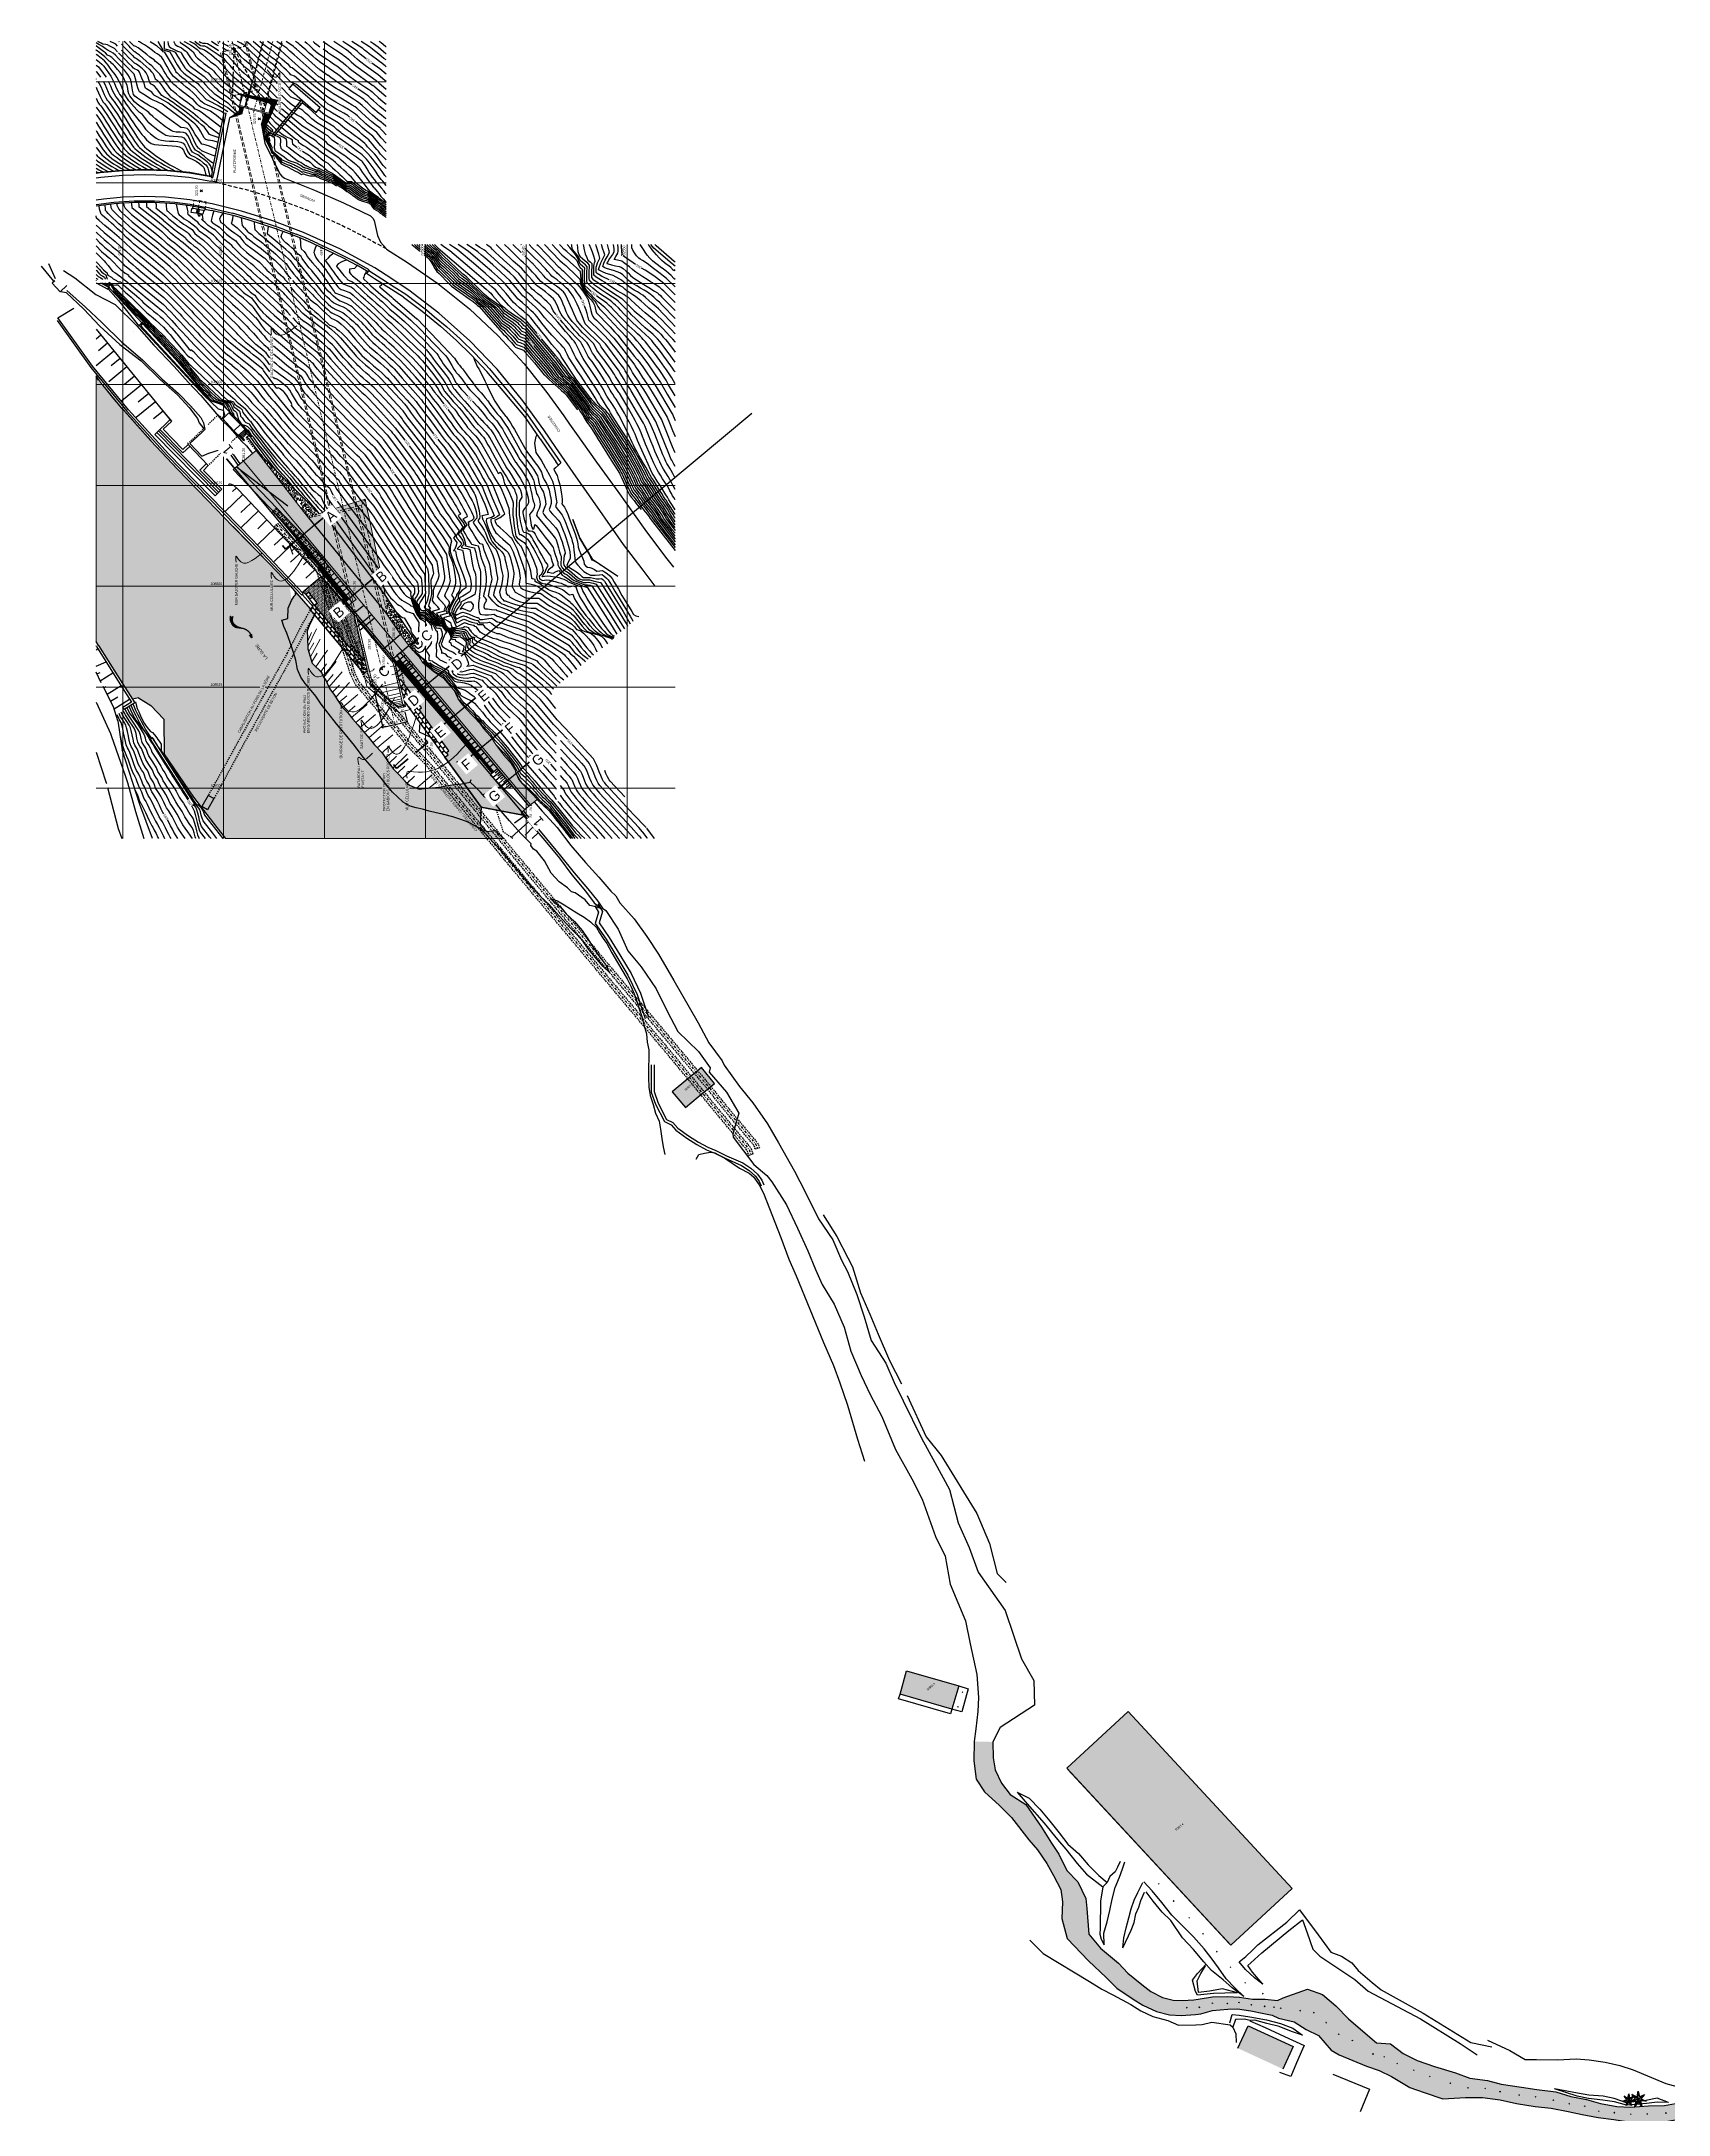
# Model space of a CAD drawing. Extents: x -427 to 62994, y 410 to 109394.
# Drawn here: x 62390 to 62793, y 108613 to 109126 of the extents above; entities that cross this region are included whole.
import ezdxf
from ezdxf.enums import TextEntityAlignment as Align

# ---------------------------------------------------------------- set-up
doc = ezdxf.new("R2018")
doc.units = 0
doc.header["$MEASUREMENT"] = 0
for name, pattern in [('DASHDOT', [2.8, 2, -0.25, 0.3, -0.25]), ('DISCONTINUOUS', [0.75, 0.5, -0.25]), ('DOT', [0.55, 0.3, -0.25]), ('NASCOSTA', [9.525, 6.35, -3.175]), ('TRATTEGGIATA', [19.05, 12.7, -6.35]), ('TRATTEGGIATA2', [9.525, 6.35, -3.175]), ('TRATTOPUNTO2', [12.7, 6.35, -3.175, 0, -3.175])]:
    doc.linetypes.add(name, pattern=pattern)
for name, color, linetype in [('-GZ-Annexe', 7, 'Continuous'), ('-GZ-Bord broussailles', 114, 'Continuous'), ('-GZ-Bord route', 7, 'Continuous'), ('-GZ-Bâtiment', 7, 'Continuous'), ('-GZ-Conifère', 82, 'Continuous'), ('-GZ-Divers', 201, 'Continuous'), ('-GZ-Mur', 30, 'Continuous'), ('-GZ-Point de niveau', 7, 'Continuous'), ('-GZ-Talus Bas', 56, 'Continuous'), ('-GZ-Talus Haut', 86, 'Continuous'), ('Av. Pr.Profi', 7, 'Continuous'), ('Bâti', 7, 'Continuous'), ('CANALISATION', 7, 'Continuous'), ('colore lago', 131, 'Continuous'), ('Conduite 1000', 170, 'Continuous'), ('coordinate', 2, 'Continuous'), ('Couronnement', 7, 'Continuous'), ('curve livello 1 m', 2, 'Continuous'), ('curve livello 1m', 2, 'Continuous'), ('curve livello 5 m', 7, 'Continuous'), ('curve livello 5m', 7, 'Continuous'), ('DIME', 6, 'Continuous'), ('Limite fiume', 6, 'Continuous'), ('LIN010CO', 2, 'Continuous'), ('LIN010TR', 2, 'NASCOSTA'), ('LIN018CO', 6, 'Continuous'), ('LIN025CO', 7, 'Continuous'), ('LIN035CO', 1, 'Continuous'), ('pendenze', 2, 'Continuous'), ('Per+Mod Surf', 7, 'Continuous'), ('SCALE', 2, 'Continuous'), ('scavo 1', 254, 'Continuous'), ('sezioni', 7, 'Continuous'), ('Strade', 7, 'Continuous'), ('TalusHautBas', 7, 'Continuous'), ('TEXT018', 143, 'Continuous'), ('TEXT035', 1, 'Continuous'), ('TEXT050', 3, 'Continuous'), ('Tx   Talus', 7, 'Continuous')]:
    doc.layers.add(name, color=color, linetype=linetype)
doc.layers.add('0_Hatch', color=2, linetype='Continuous', lineweight=9)
doc.layers.add('LIN070CO', color=4, linetype='Continuous', lineweight=70)
doc.layers.add('Colori bordi', color=5, linetype='Continuous', plot=False)
doc.layers.add('no_plot', color=5, linetype='Continuous', plot=False)
doc.styles.add('ARIAL', font='arial.ttf')
doc.styles.add('Legend', font='calibri.ttf')
doc.dimstyles.new('250', dxfattribs={"dimscale": 2.5, "dimtxt": 0.25, "dimasz": 0.2, "dimexe": 0, "dimexo": 0.5, "dimgap": 0.1, "dimtad": 1, "dimzin": 0, "dimdsep": 46, "dimtxsty": 'ARIAL', "dimblk1": 'LINE', "dimblk2": 'LINE', "dimsah": 1, "dimcen": 2.5, "dimclrd": 256, "dimclre": 256, "dimclrt": 1, "dimadec": 0, "dimazin": 0, "dimtfac": 1, "dimtmove": 2, "dimatfit": 3, "dimldrblk": 'LINE', "dimfxl": 1, "dimtvp": 1, "dimtolj": 1, "dimtzin": 0, "dimarcsym": 0})
pattern_1 = [(185.0001, (62534.6157, 109156.292), (-0.6942118, 0.827327), [0.1125, -1.2375]), (130.0001, (62534.6157, 109156.292), (-0.650651, -0.944989), [0.09, -0.99]), (235.4515, (62534.5579, 109156.361), (-1.3448627, -0.117662), [0.09561, -1.051713]), (181.1843, (62534.4036, 109156.0799), (-0.9564225, 1.307539), [0.16875, -1.85625]), (231.6357, (62534.3239, 109156.1889), (-2.024567, -0.041853), [0.143416, -1.57757]), (126.1842, (62534.4036, 109156.0799), (-2.024567, -0.041853), [0.135, -1.485]), (156.0001, (62534.3505, 109156.239), (-0.2060752, 1.060157), [0.1125, -1.2375]), (101.0001, (62534.3505, 109156.239), (-1.027212, -0.5110643), [0.09, -0.99]), (206.4515, (62534.3334, 109156.3274), (-1.233287, 0.549093), [0.09561, -1.051713]), (172.50008, (62534.6157, 109156.29204), (-0.36598425, -0.3401903), [0, -0.978, 0, -1.005, 0, -0.99375]), (142.50008, (62534.6157, 109156.29204), (-0.697364, -0.1393104), [0, -0.573, 0, -0.9555, 0, -0.37875]), (102.50008, (62534.85223, 109156.0555), (-0.542282, 0.5901265), [0, -0.375, 0, -1.17, 0, -1.5525]), (92.5001, (62534.9583, 109155.94945), (-0.7247404, 0.512384), [0, -0.4875, 0, -0.777, 0, -1.1025])]
pattern_2 = [(225.00008027, (-14.7356, 441.23157), (0.11048589895, -0.3314561489), [0, -0.3125])]

# ---------------------------------------------------------------- blocks, each defined once
blk = doc.blocks.new('CIRCLE')
at = {"color": 0}
blk.add_circle((0, 0), 0.375, dxfattribs=at)
at = {"flags": 1}
for tag, p in [('POINTNUMBER', (0, 0)), ('COMMENT', (0, -1.25))]:
    blk.add_attdef(tag, p, '', height=1, dxfattribs=at)
blk = doc.blocks.new('*X43')
at = {"color": 0}
for p, q in [((259.30225, 627.9896), (259.30225, 627.9896)), ((259.305425, 627.98325), (259.305425, 627.98325)), ((259.3086, 627.9896), (259.3086, 627.9896)), ((259.311775, 627.98325), (259.311775, 627.98325)), ((259.31495, 627.9896), (259.31495, 627.9896)), ((259.31495, 627.9769), (259.31495, 627.9769)), ((259.318125, 627.98325), (259.318125, 627.98325)), ((259.3213, 627.9896), (259.3213, 627.9896)), ((259.3213, 627.9769), (259.3213, 627.9769)), ((259.324475, 627.98325), (259.324475, 627.98325)), ((259.324475, 627.97055), (259.324475, 627.97055)), ((259.32765, 627.9896), (259.32765, 627.9896)), ((259.32765, 627.9769), (259.32765, 627.9769)), ((259.32765, 627.9642), (259.32765, 627.9642)), ((259.330825, 627.98325), (259.330825, 627.98325)), ((259.330825, 627.97055), (259.330825, 627.97055)), ((259.334, 627.9896), (259.334, 627.9896)), ((259.334, 627.9769), (259.334, 627.9769)), ((259.334, 627.9642), (259.334, 627.9642)), ((259.337175, 627.98325), (259.337175, 627.98325)), ((259.337175, 627.97055), (259.337175, 627.97055)), ((259.337175, 627.95785), (259.337175, 627.95785)), ((259.34035, 627.9769), (259.34035, 627.9769)), ((259.34035, 627.9642), (259.34035, 627.9642)), ((259.34035, 627.9515), (259.34035, 627.9515)), ((259.343525, 627.98325), (259.343525, 627.98325)), ((259.343525, 627.97055), (259.343525, 627.97055)), ((259.343525, 627.95785), (259.343525, 627.95785)), ((259.3467, 627.9769), (259.3467, 627.9769)), ((259.3467, 627.9642), (259.3467, 627.9642)), ((259.3467, 627.9515), (259.3467, 627.9515)), ((259.349875, 627.98325), (259.349875, 627.98325)), ((259.349875, 627.97055), (259.349875, 627.97055)), ((259.349875, 627.95785), (259.349875, 627.95785)), ((259.349875, 627.94515), (259.349875, 627.94515)), ((259.35305, 627.9769), (259.35305, 627.9769)), ((259.35305, 627.9642), (259.35305, 627.9642)), ((259.35305, 627.9515), (259.35305, 627.9515)), ((259.35305, 627.9388), (259.35305, 627.9388)), ((259.356225, 627.98325), (259.356225, 627.98325)), ((259.356225, 627.97055), (259.356225, 627.97055)), ((259.356225, 627.95785), (259.356225, 627.95785)), ((259.356225, 627.94515), (259.356225, 627.94515)), ((259.3594, 627.9769), (259.3594, 627.9769)), ((259.3594, 627.9642), (259.3594, 627.9642)), ((259.3594, 627.9515), (259.3594, 627.9515)), ((259.3594, 627.9388), (259.3594, 627.9388)), ((259.362575, 627.98325), (259.362575, 627.98325)), ((259.362575, 627.97055), (259.362575, 627.97055)), ((259.362575, 627.95785), (259.362575, 627.95785)), ((259.362575, 627.94515), (259.362575, 627.94515)), ((259.362575, 627.93245), (259.362575, 627.93245)), ((259.36575, 627.9769), (259.36575, 627.9769)), ((259.36575, 627.9642), (259.36575, 627.9642)), ((259.36575, 627.9515), (259.36575, 627.9515)), ((259.36575, 627.9388), (259.36575, 627.9388)), ((259.368925, 627.98325), (259.368925, 627.98325)), ((259.368925, 627.97055), (259.368925, 627.97055)), ((259.368925, 627.95785), (259.368925, 627.95785)), ((259.368925, 627.94515), (259.368925, 627.94515)), ((259.368925, 627.93245), (259.368925, 627.93245)), ((259.3721, 627.9769), (259.3721, 627.9769)), ((259.3721, 627.9642), (259.3721, 627.9642)), ((259.3721, 627.9515), (259.3721, 627.9515)), ((259.3721, 627.9388), (259.3721, 627.9388)), ((259.3721, 627.9261), (259.3721, 627.9261)), ((259.375275, 627.98325), (259.375275, 627.98325)), ((259.375275, 627.97055), (259.375275, 627.97055)), ((259.375275, 627.95785), (259.375275, 627.95785)), ((259.375275, 627.94515), (259.375275, 627.94515)), ((259.375275, 627.93245), (259.375275, 627.93245)), ((259.375275, 627.91975), (259.375275, 627.91975)), ((259.37845, 627.9769), (259.37845, 627.9769)), ((259.37845, 627.9642), (259.37845, 627.9642)), ((259.37845, 627.9515), (259.37845, 627.9515)), ((259.37845, 627.9388), (259.37845, 627.9388)), ((259.37845, 627.9261), (259.37845, 627.9261)), ((259.381625, 627.97055), (259.381625, 627.97055)), ((259.381625, 627.95785), (259.381625, 627.95785)), ((259.381625, 627.94515), (259.381625, 627.94515)), ((259.381625, 627.93245), (259.381625, 627.93245)), ((259.381625, 627.91975), (259.381625, 627.91975)), ((259.3848, 627.9769), (259.3848, 627.9769)), ((259.3848, 627.9642), (259.3848, 627.9642)), ((259.3848, 627.9515), (259.3848, 627.9515)), ((259.3848, 627.9388), (259.3848, 627.9388)), ((259.3848, 627.9261), (259.3848, 627.9261)), ((259.3848, 627.9134), (259.3848, 627.9134)), ((259.387975, 627.97055), (259.387975, 627.97055)), ((259.387975, 627.95785), (259.387975, 627.95785)), ((259.387975, 627.94515), (259.387975, 627.94515)), ((259.387975, 627.93245), (259.387975, 627.93245)), ((259.387975, 627.91975), (259.387975, 627.91975)), ((259.387975, 627.90705), (259.387975, 627.90705)), ((259.39115, 627.9769), (259.39115, 627.9769)), ((259.39115, 627.9642), (259.39115, 627.9642)), ((259.39115, 627.9515), (259.39115, 627.9515)), ((259.39115, 627.9388), (259.39115, 627.9388)), ((259.39115, 627.9261), (259.39115, 627.9261)), ((259.39115, 627.9134), (259.39115, 627.9134)), ((259.394325, 627.97055), (259.394325, 627.97055)), ((259.394325, 627.95785), (259.394325, 627.95785)), ((259.394325, 627.94515), (259.394325, 627.94515)), ((259.394325, 627.93245), (259.394325, 627.93245)), ((259.394325, 627.91975), (259.394325, 627.91975)), ((259.394325, 627.90705), (259.394325, 627.90705)), ((259.3975, 627.9769), (259.3975, 627.9769)), ((259.3975, 627.9642), (259.3975, 627.9642)), ((259.3975, 627.9515), (259.3975, 627.9515)), ((259.3975, 627.9388), (259.3975, 627.9388)), ((259.3975, 627.9261), (259.3975, 627.9261)), ((259.3975, 627.9134), (259.3975, 627.9134)), ((259.3975, 627.9007), (259.3975, 627.9007)), ((259.400675, 627.97055), (259.400675, 627.97055)), ((259.400675, 627.95785), (259.400675, 627.95785)), ((259.400675, 627.94515), (259.400675, 627.94515)), ((259.400675, 627.93245), (259.400675, 627.93245)), ((259.400675, 627.91975), (259.400675, 627.91975)), ((259.400675, 627.90705), (259.400675, 627.90705)), ((259.40385, 627.9769), (259.40385, 627.9769)), ((259.40385, 627.9642), (259.40385, 627.9642)), ((259.40385, 627.9515), (259.40385, 627.9515)), ((259.40385, 627.9388), (259.40385, 627.9388)), ((259.40385, 627.9261), (259.40385, 627.9261)), ((259.40385, 627.9134), (259.40385, 627.9134)), ((259.40385, 627.9007), (259.40385, 627.9007)), ((259.407025, 627.97055), (259.407025, 627.97055)), ((259.407025, 627.95785), (259.407025, 627.95785)), ((259.407025, 627.94515), (259.407025, 627.94515)), ((259.407025, 627.93245), (259.407025, 627.93245)), ((259.407025, 627.91975), (259.407025, 627.91975)), ((259.407025, 627.90705), (259.407025, 627.90705)), ((259.407025, 627.89435), (259.407025, 627.89435)), ((259.4102, 627.9769), (259.4102, 627.9769)), ((259.4102, 627.9642), (259.4102, 627.9642)), ((259.4102, 627.9515), (259.4102, 627.9515)), ((259.4102, 627.9388), (259.4102, 627.9388)), ((259.4102, 627.9261), (259.4102, 627.9261)), ((259.4102, 627.9134), (259.4102, 627.9134)), ((259.4102, 627.9007), (259.4102, 627.9007)), ((259.4102, 627.888), (259.4102, 627.888)), ((259.413375, 627.97055), (259.413375, 627.97055)), ((259.413375, 627.95785), (259.413375, 627.95785)), ((259.413375, 627.94515), (259.413375, 627.94515)), ((259.413375, 627.93245), (259.413375, 627.93245)), ((259.413375, 627.91975), (259.413375, 627.91975)), ((259.413375, 627.90705), (259.413375, 627.90705)), ((259.413375, 627.89435), (259.413375, 627.89435)), ((259.41655, 627.9769), (259.41655, 627.9769)), ((259.41655, 627.9642), (259.41655, 627.9642)), ((259.41655, 627.9515), (259.41655, 627.9515)), ((259.41655, 627.9388), (259.41655, 627.9388)), ((259.41655, 627.9261), (259.41655, 627.9261)), ((259.41655, 627.9134), (259.41655, 627.9134)), ((259.41655, 627.9007), (259.41655, 627.9007)), ((259.41655, 627.888), (259.41655, 627.888)), ((259.419725, 627.97055), (259.419725, 627.97055)), ((259.419725, 627.95785), (259.419725, 627.95785)), ((259.419725, 627.94515), (259.419725, 627.94515)), ((259.419725, 627.93245), (259.419725, 627.93245)), ((259.419725, 627.91975), (259.419725, 627.91975)), ((259.419725, 627.90705), (259.419725, 627.90705)), ((259.419725, 627.89435), (259.419725, 627.89435)), ((259.419725, 627.88165), (259.419725, 627.88165)), ((259.4229, 627.9769), (259.4229, 627.9769)), ((259.4229, 627.9642), (259.4229, 627.9642)), ((259.4229, 627.9515), (259.4229, 627.9515)), ((259.4229, 627.9388), (259.4229, 627.9388)), ((259.4229, 627.9261), (259.4229, 627.9261)), ((259.4229, 627.9134), (259.4229, 627.9134)), ((259.4229, 627.9007), (259.4229, 627.9007)), ((259.4229, 627.888), (259.4229, 627.888)), ((259.4229, 627.8753), (259.4229, 627.8753)), ((259.426075, 627.97055), (259.426075, 627.97055)), ((259.426075, 627.95785), (259.426075, 627.95785)), ((259.426075, 627.94515), (259.426075, 627.94515)), ((259.426075, 627.93245), (259.426075, 627.93245)), ((259.426075, 627.91975), (259.426075, 627.91975)), ((259.426075, 627.90705), (259.426075, 627.90705)), ((259.426075, 627.89435), (259.426075, 627.89435)), ((259.426075, 627.88165), (259.426075, 627.88165)), ((259.42925, 627.9642), (259.42925, 627.9642)), ((259.42925, 627.9515), (259.42925, 627.9515)), ((259.42925, 627.9388), (259.42925, 627.9388)), ((259.42925, 627.9261), (259.42925, 627.9261)), ((259.42925, 627.9134), (259.42925, 627.9134)), ((259.42925, 627.9007), (259.42925, 627.9007)), ((259.42925, 627.888), (259.42925, 627.888)), ((259.42925, 627.8753), (259.42925, 627.8753)), ((259.432425, 627.97055), (259.432425, 627.97055)), ((259.432425, 627.95785), (259.432425, 627.95785)), ((259.432425, 627.94515), (259.432425, 627.94515)), ((259.432425, 627.93245), (259.432425, 627.93245)), ((259.432425, 627.91975), (259.432425, 627.91975)), ((259.432425, 627.90705), (259.432425, 627.90705)), ((259.432425, 627.89435), (259.432425, 627.89435)), ((259.432425, 627.88165), (259.432425, 627.88165)), ((259.432425, 627.86895), (259.432425, 627.86895)), ((259.4356, 627.9642), (259.4356, 627.9642)), ((259.4356, 627.9515), (259.4356, 627.9515)), ((259.4356, 627.9388), (259.4356, 627.9388)), ((259.4356, 627.9261), (259.4356, 627.9261)), ((259.4356, 627.9134), (259.4356, 627.9134)), ((259.4356, 627.9007), (259.4356, 627.9007)), ((259.4356, 627.888), (259.4356, 627.888)), ((259.4356, 627.8753), (259.4356, 627.8753)), ((259.438775, 627.97055), (259.438775, 627.97055)), ((259.438775, 627.95785), (259.438775, 627.95785)), ((259.438775, 627.94515), (259.438775, 627.94515)), ((259.438775, 627.93245), (259.438775, 627.93245)), ((259.438775, 627.91975), (259.438775, 627.91975)), ((259.438775, 627.90705), (259.438775, 627.90705)), ((259.438775, 627.89435), (259.438775, 627.89435)), ((259.438775, 627.88165), (259.438775, 627.88165)), ((259.438775, 627.86895), (259.438775, 627.86895)), ((259.44195, 627.9642), (259.44195, 627.9642)), ((259.44195, 627.9515), (259.44195, 627.9515)), ((259.44195, 627.9388), (259.44195, 627.9388)), ((259.44195, 627.9261), (259.44195, 627.9261)), ((259.44195, 627.9134), (259.44195, 627.9134)), ((259.44195, 627.9007), (259.44195, 627.9007)), ((259.44195, 627.888), (259.44195, 627.888)), ((259.44195, 627.8753), (259.44195, 627.8753)), ((259.44195, 627.8626), (259.44195, 627.8626)), ((259.445125, 627.97055), (259.445125, 627.97055)), ((259.445125, 627.95785), (259.445125, 627.95785)), ((259.445125, 627.94515), (259.445125, 627.94515)), ((259.445125, 627.93245), (259.445125, 627.93245)), ((259.445125, 627.91975), (259.445125, 627.91975)), ((259.445125, 627.90705), (259.445125, 627.90705)), ((259.445125, 627.89435), (259.445125, 627.89435)), ((259.445125, 627.88165), (259.445125, 627.88165)), ((259.445125, 627.86895), (259.445125, 627.86895)), ((259.445125, 627.85625), (259.445125, 627.85625)), ((259.4483, 627.9642), (259.4483, 627.9642)), ((259.4483, 627.9515), (259.4483, 627.9515)), ((259.4483, 627.9388), (259.4483, 627.9388)), ((259.4483, 627.9261), (259.4483, 627.9261)), ((259.4483, 627.9134), (259.4483, 627.9134)), ((259.4483, 627.9007), (259.4483, 627.9007)), ((259.4483, 627.888), (259.4483, 627.888)), ((259.4483, 627.8753), (259.4483, 627.8753)), ((259.4483, 627.8626), (259.4483, 627.8626)), ((259.451475, 627.97055), (259.451475, 627.97055)), ((259.451475, 627.95785), (259.451475, 627.95785)), ((259.451475, 627.94515), (259.451475, 627.94515)), ((259.451475, 627.93245), (259.451475, 627.93245)), ((259.451475, 627.91975), (259.451475, 627.91975)), ((259.451475, 627.90705), (259.451475, 627.90705)), ((259.451475, 627.89435), (259.451475, 627.89435)), ((259.451475, 627.88165), (259.451475, 627.88165)), ((259.451475, 627.86895), (259.451475, 627.86895)), ((259.451475, 627.85625), (259.451475, 627.85625)), ((259.45465, 627.9642), (259.45465, 627.9642)), ((259.45465, 627.9515), (259.45465, 627.9515)), ((259.45465, 627.9388), (259.45465, 627.9388)), ((259.45465, 627.9261), (259.45465, 627.9261)), ((259.45465, 627.9134), (259.45465, 627.9134)), ((259.45465, 627.9007), (259.45465, 627.9007)), ((259.45465, 627.888), (259.45465, 627.888)), ((259.45465, 627.8753), (259.45465, 627.8753)), ((259.45465, 627.8626), (259.45465, 627.8626)), ((259.45465, 627.8499), (259.45465, 627.8499)), ((259.457825, 627.97055), (259.457825, 627.97055)), ((259.457825, 627.95785), (259.457825, 627.95785)), ((259.457825, 627.94515), (259.457825, 627.94515)), ((259.457825, 627.93245), (259.457825, 627.93245)), ((259.457825, 627.91975), (259.457825, 627.91975)), ((259.457825, 627.90705), (259.457825, 627.90705)), ((259.457825, 627.89435), (259.457825, 627.89435)), ((259.457825, 627.88165), (259.457825, 627.88165)), ((259.457825, 627.86895), (259.457825, 627.86895)), ((259.457825, 627.85625), (259.457825, 627.85625)), ((259.457825, 627.84355), (259.457825, 627.84355)), ((259.461, 627.9642), (259.461, 627.9642)), ((259.461, 627.9515), (259.461, 627.9515)), ((259.461, 627.9388), (259.461, 627.9388)), ((259.461, 627.9261), (259.461, 627.9261)), ((259.461, 627.9134), (259.461, 627.9134)), ((259.461, 627.9007), (259.461, 627.9007)), ((259.461, 627.888), (259.461, 627.888)), ((259.461, 627.8753), (259.461, 627.8753)), ((259.461, 627.8626), (259.461, 627.8626)), ((259.461, 627.8499), (259.461, 627.8499)), ((259.464175, 627.97055), (259.464175, 627.97055)), ((259.464175, 627.95785), (259.464175, 627.95785)), ((259.464175, 627.94515), (259.464175, 627.94515)), ((259.464175, 627.93245), (259.464175, 627.93245)), ((259.464175, 627.91975), (259.464175, 627.91975)), ((259.464175, 627.90705), (259.464175, 627.90705)), ((259.464175, 627.89435), (259.464175, 627.89435)), ((259.464175, 627.88165), (259.464175, 627.88165)), ((259.464175, 627.86895), (259.464175, 627.86895)), ((259.464175, 627.85625), (259.464175, 627.85625)), ((259.464175, 627.84355), (259.464175, 627.84355)), ((259.46735, 627.9642), (259.46735, 627.9642)), ((259.46735, 627.9515), (259.46735, 627.9515)), ((259.46735, 627.9388), (259.46735, 627.9388)), ((259.46735, 627.9261), (259.46735, 627.9261)), ((259.46735, 627.9134), (259.46735, 627.9134)), ((259.46735, 627.9007), (259.46735, 627.9007)), ((259.46735, 627.888), (259.46735, 627.888)), ((259.46735, 627.8753), (259.46735, 627.8753)), ((259.46735, 627.8626), (259.46735, 627.8626)), ((259.46735, 627.8499), (259.46735, 627.8499)), ((259.46735, 627.8372), (259.46735, 627.8372)), ((259.470525, 627.97055), (259.470525, 627.97055)), ((259.470525, 627.95785), (259.470525, 627.95785)), ((259.470525, 627.94515), (259.470525, 627.94515)), ((259.470525, 627.93245), (259.470525, 627.93245)), ((259.470525, 627.91975), (259.470525, 627.91975)), ((259.470525, 627.90705), (259.470525, 627.90705)), ((259.470525, 627.89435), (259.470525, 627.89435)), ((259.470525, 627.88165), (259.470525, 627.88165)), ((259.470525, 627.86895), (259.470525, 627.86895)), ((259.470525, 627.85625), (259.470525, 627.85625)), ((259.470525, 627.84355), (259.470525, 627.84355)), ((259.470525, 627.83085), (259.470525, 627.83085)), ((259.4737, 627.9642), (259.4737, 627.9642)), ((259.4737, 627.9515), (259.4737, 627.9515)), ((259.4737, 627.9388), (259.4737, 627.9388)), ((259.4737, 627.9261), (259.4737, 627.9261)), ((259.4737, 627.9134), (259.4737, 627.9134)), ((259.4737, 627.9007), (259.4737, 627.9007)), ((259.4737, 627.888), (259.4737, 627.888)), ((259.4737, 627.8753), (259.4737, 627.8753)), ((259.4737, 627.8626), (259.4737, 627.8626)), ((259.4737, 627.8499), (259.4737, 627.8499)), ((259.4737, 627.8372), (259.4737, 627.8372)), ((259.476875, 627.95785), (259.476875, 627.95785)), ((259.476875, 627.94515), (259.476875, 627.94515)), ((259.476875, 627.93245), (259.476875, 627.93245)), ((259.476875, 627.91975), (259.476875, 627.91975)), ((259.476875, 627.90705), (259.476875, 627.90705)), ((259.476875, 627.89435), (259.476875, 627.89435)), ((259.476875, 627.88165), (259.476875, 627.88165)), ((259.476875, 627.86895), (259.476875, 627.86895)), ((259.476875, 627.85625), (259.476875, 627.85625)), ((259.476875, 627.84355), (259.476875, 627.84355)), ((259.476875, 627.83085), (259.476875, 627.83085)), ((259.48005, 627.9642), (259.48005, 627.9642)), ((259.48005, 627.9515), (259.48005, 627.9515)), ((259.48005, 627.9388), (259.48005, 627.9388)), ((259.48005, 627.9261), (259.48005, 627.9261)), ((259.48005, 627.9134), (259.48005, 627.9134)), ((259.48005, 627.9007), (259.48005, 627.9007)), ((259.48005, 627.888), (259.48005, 627.888)), ((259.48005, 627.8753), (259.48005, 627.8753)), ((259.48005, 627.8626), (259.48005, 627.8626)), ((259.48005, 627.8499), (259.48005, 627.8499)), ((259.48005, 627.8372), (259.48005, 627.8372)), ((259.48005, 627.8245), (259.48005, 627.8245)), ((259.483225, 627.95785), (259.483225, 627.95785)), ((259.483225, 627.94515), (259.483225, 627.94515)), ((259.483225, 627.93245), (259.483225, 627.93245)), ((259.483225, 627.91975), (259.483225, 627.91975)), ((259.483225, 627.90705), (259.483225, 627.90705)), ((259.483225, 627.89435), (259.483225, 627.89435)), ((259.483225, 627.88165), (259.483225, 627.88165)), ((259.483225, 627.86895), (259.483225, 627.86895)), ((259.483225, 627.85625), (259.483225, 627.85625)), ((259.483225, 627.84355), (259.483225, 627.84355)), ((259.483225, 627.83085), (259.483225, 627.83085)), ((259.4864, 627.9642), (259.4864, 627.9642)), ((259.4864, 627.9515), (259.4864, 627.9515)), ((259.4864, 627.9388), (259.4864, 627.9388)), ((259.4864, 627.9261), (259.4864, 627.9261)), ((259.4864, 627.9134), (259.4864, 627.9134)), ((259.4864, 627.9007), (259.4864, 627.9007)), ((259.4864, 627.888), (259.4864, 627.888)), ((259.4864, 627.8753), (259.4864, 627.8753)), ((259.4864, 627.8626), (259.4864, 627.8626)), ((259.4864, 627.8499), (259.4864, 627.8499)), ((259.4864, 627.8372), (259.4864, 627.8372)), ((259.4864, 627.8245), (259.4864, 627.8245)), ((259.489575, 627.95785), (259.489575, 627.95785)), ((259.489575, 627.94515), (259.489575, 627.94515)), ((259.489575, 627.93245), (259.489575, 627.93245)), ((259.489575, 627.91975), (259.489575, 627.91975)), ((259.489575, 627.90705), (259.489575, 627.90705)), ((259.489575, 627.89435), (259.489575, 627.89435)), ((259.489575, 627.88165), (259.489575, 627.88165)), ((259.489575, 627.86895), (259.489575, 627.86895)), ((259.489575, 627.85625), (259.489575, 627.85625)), ((259.489575, 627.84355), (259.489575, 627.84355)), ((259.489575, 627.83085), (259.489575, 627.83085)), ((259.489575, 627.81815), (259.489575, 627.81815)), ((259.49275, 627.9642), (259.49275, 627.9642)), ((259.49275, 627.9515), (259.49275, 627.9515)), ((259.49275, 627.9388), (259.49275, 627.9388)), ((259.49275, 627.9261), (259.49275, 627.9261)), ((259.49275, 627.9134), (259.49275, 627.9134)), ((259.49275, 627.9007), (259.49275, 627.9007)), ((259.49275, 627.888), (259.49275, 627.888)), ((259.49275, 627.8753), (259.49275, 627.8753)), ((259.49275, 627.8626), (259.49275, 627.8626)), ((259.49275, 627.8499), (259.49275, 627.8499)), ((259.49275, 627.8372), (259.49275, 627.8372)), ((259.49275, 627.8245), (259.49275, 627.8245)), ((259.49275, 627.8118), (259.49275, 627.8118)), ((259.495925, 627.95785), (259.495925, 627.95785)), ((259.495925, 627.94515), (259.495925, 627.94515)), ((259.495925, 627.93245), (259.495925, 627.93245)), ((259.495925, 627.91975), (259.495925, 627.91975)), ((259.495925, 627.90705), (259.495925, 627.90705)), ((259.495925, 627.89435), (259.495925, 627.89435)), ((259.495925, 627.88165), (259.495925, 627.88165)), ((259.495925, 627.86895), (259.495925, 627.86895)), ((259.495925, 627.85625), (259.495925, 627.85625)), ((259.495925, 627.84355), (259.495925, 627.84355)), ((259.495925, 627.83085), (259.495925, 627.83085)), ((259.495925, 627.81815), (259.495925, 627.81815)), ((259.4991, 627.9642), (259.4991, 627.9642)), ((259.4991, 627.9515), (259.4991, 627.9515)), ((259.4991, 627.9388), (259.4991, 627.9388)), ((259.4991, 627.9261), (259.4991, 627.9261)), ((259.4991, 627.9134), (259.4991, 627.9134)), ((259.4991, 627.9007), (259.4991, 627.9007)), ((259.4991, 627.888), (259.4991, 627.888)), ((259.4991, 627.8753), (259.4991, 627.8753)), ((259.4991, 627.8626), (259.4991, 627.8626)), ((259.4991, 627.8499), (259.4991, 627.8499)), ((259.4991, 627.8372), (259.4991, 627.8372)), ((259.4991, 627.8245), (259.4991, 627.8245)), ((259.4991, 627.8118), (259.4991, 627.8118)), ((259.502275, 627.95785), (259.502275, 627.95785)), ((259.502275, 627.94515), (259.502275, 627.94515)), ((259.502275, 627.93245), (259.502275, 627.93245)), ((259.502275, 627.91975), (259.502275, 627.91975)), ((259.502275, 627.90705), (259.502275, 627.90705)), ((259.502275, 627.89435), (259.502275, 627.89435)), ((259.502275, 627.88165), (259.502275, 627.88165)), ((259.502275, 627.86895), (259.502275, 627.86895)), ((259.502275, 627.85625), (259.502275, 627.85625)), ((259.502275, 627.84355), (259.502275, 627.84355)), ((259.502275, 627.83085), (259.502275, 627.83085)), ((259.502275, 627.81815), (259.502275, 627.81815)), ((259.50545, 627.9642), (259.50545, 627.9642)), ((259.50545, 627.9515), (259.50545, 627.9515)), ((259.50545, 627.9388), (259.50545, 627.9388)), ((259.50545, 627.9261), (259.50545, 627.9261)), ((259.50545, 627.9134), (259.50545, 627.9134)), ((259.50545, 627.9007), (259.50545, 627.9007)), ((259.50545, 627.888), (259.50545, 627.888)), ((259.50545, 627.8753), (259.50545, 627.8753)), ((259.50545, 627.8626), (259.50545, 627.8626)), ((259.50545, 627.8499), (259.50545, 627.8499)), ((259.50545, 627.8372), (259.50545, 627.8372)), ((259.50545, 627.8245), (259.50545, 627.8245)), ((259.50545, 627.8118), (259.50545, 627.8118)), ((259.508625, 627.95785), (259.508625, 627.95785)), ((259.508625, 627.94515), (259.508625, 627.94515)), ((259.508625, 627.93245), (259.508625, 627.93245)), ((259.508625, 627.91975), (259.508625, 627.91975)), ((259.508625, 627.90705), (259.508625, 627.90705)), ((259.508625, 627.89435), (259.508625, 627.89435)), ((259.508625, 627.88165), (259.508625, 627.88165)), ((259.508625, 627.86895), (259.508625, 627.86895)), ((259.508625, 627.85625), (259.508625, 627.85625)), ((259.508625, 627.84355), (259.508625, 627.84355)), ((259.508625, 627.83085), (259.508625, 627.83085)), ((259.508625, 627.81815), (259.508625, 627.81815)), ((259.5118, 627.9642), (259.5118, 627.9642)), ((259.5118, 627.9515), (259.5118, 627.9515)), ((259.5118, 627.9388), (259.5118, 627.9388)), ((259.5118, 627.9261), (259.5118, 627.9261)), ((259.5118, 627.9134), (259.5118, 627.9134)), ((259.5118, 627.9007), (259.5118, 627.9007)), ((259.5118, 627.888), (259.5118, 627.888)), ((259.5118, 627.8753), (259.5118, 627.8753)), ((259.5118, 627.8626), (259.5118, 627.8626)), ((259.5118, 627.8499), (259.5118, 627.8499)), ((259.5118, 627.8372), (259.5118, 627.8372)), ((259.5118, 627.8245), (259.5118, 627.8245)), ((259.5118, 627.8118), (259.5118, 627.8118)), ((259.514975, 627.95785), (259.514975, 627.95785)), ((259.514975, 627.94515), (259.514975, 627.94515)), ((259.514975, 627.93245), (259.514975, 627.93245)), ((259.514975, 627.91975), (259.514975, 627.91975)), ((259.514975, 627.90705), (259.514975, 627.90705)), ((259.514975, 627.89435), (259.514975, 627.89435)), ((259.514975, 627.88165), (259.514975, 627.88165)), ((259.514975, 627.86895), (259.514975, 627.86895)), ((259.514975, 627.85625), (259.514975, 627.85625)), ((259.514975, 627.84355), (259.514975, 627.84355)), ((259.514975, 627.83085), (259.514975, 627.83085)), ((259.514975, 627.81815), (259.514975, 627.81815)), ((259.51815, 627.9515), (259.51815, 627.9515)), ((259.51815, 627.9388), (259.51815, 627.9388)), ((259.51815, 627.9261), (259.51815, 627.9261)), ((259.51815, 627.9134), (259.51815, 627.9134)), ((259.51815, 627.9007), (259.51815, 627.9007)), ((259.51815, 627.888), (259.51815, 627.888)), ((259.51815, 627.8753), (259.51815, 627.8753)), ((259.51815, 627.8626), (259.51815, 627.8626)), ((259.51815, 627.8499), (259.51815, 627.8499)), ((259.51815, 627.8372), (259.51815, 627.8372)), ((259.51815, 627.8245), (259.51815, 627.8245)), ((259.51815, 627.8118), (259.51815, 627.8118)), ((259.521325, 627.95785), (259.521325, 627.95785)), ((259.521325, 627.94515), (259.521325, 627.94515)), ((259.521325, 627.93245), (259.521325, 627.93245)), ((259.521325, 627.91975), (259.521325, 627.91975)), ((259.521325, 627.90705), (259.521325, 627.90705)), ((259.521325, 627.89435), (259.521325, 627.89435)), ((259.521325, 627.88165), (259.521325, 627.88165)), ((259.521325, 627.86895), (259.521325, 627.86895)), ((259.521325, 627.85625), (259.521325, 627.85625)), ((259.521325, 627.84355), (259.521325, 627.84355)), ((259.521325, 627.83085), (259.521325, 627.83085)), ((259.521325, 627.81815), (259.521325, 627.81815)), ((259.5245, 627.9515), (259.5245, 627.9515)), ((259.5245, 627.9388), (259.5245, 627.9388)), ((259.5245, 627.9261), (259.5245, 627.9261)), ((259.5245, 627.9134), (259.5245, 627.9134)), ((259.5245, 627.9007), (259.5245, 627.9007)), ((259.5245, 627.888), (259.5245, 627.888)), ((259.5245, 627.8753), (259.5245, 627.8753)), ((259.5245, 627.8626), (259.5245, 627.8626)), ((259.5245, 627.8499), (259.5245, 627.8499)), ((259.5245, 627.8372), (259.5245, 627.8372)), ((259.5245, 627.8245), (259.5245, 627.8245)), ((259.5245, 627.8118), (259.5245, 627.8118)), ((259.527675, 627.95785), (259.527675, 627.95785)), ((259.527675, 627.94515), (259.527675, 627.94515)), ((259.527675, 627.93245), (259.527675, 627.93245)), ((259.527675, 627.91975), (259.527675, 627.91975)), ((259.527675, 627.90705), (259.527675, 627.90705)), ((259.527675, 627.89435), (259.527675, 627.89435)), ((259.527675, 627.88165), (259.527675, 627.88165)), ((259.527675, 627.86895), (259.527675, 627.86895)), ((259.527675, 627.85625), (259.527675, 627.85625)), ((259.527675, 627.84355), (259.527675, 627.84355)), ((259.527675, 627.83085), (259.527675, 627.83085)), ((259.527675, 627.81815), (259.527675, 627.81815)), ((259.53085, 627.9515), (259.53085, 627.9515)), ((259.53085, 627.9388), (259.53085, 627.9388)), ((259.53085, 627.9261), (259.53085, 627.9261)), ((259.53085, 627.9134), (259.53085, 627.9134)), ((259.53085, 627.9007), (259.53085, 627.9007)), ((259.53085, 627.888), (259.53085, 627.888)), ((259.53085, 627.8753), (259.53085, 627.8753)), ((259.53085, 627.8626), (259.53085, 627.8626)), ((259.53085, 627.8499), (259.53085, 627.8499)), ((259.53085, 627.8372), (259.53085, 627.8372)), ((259.53085, 627.8245), (259.53085, 627.8245)), ((259.53085, 627.8118), (259.53085, 627.8118)), ((259.534025, 627.95785), (259.534025, 627.95785)), ((259.534025, 627.94515), (259.534025, 627.94515)), ((259.534025, 627.93245), (259.534025, 627.93245)), ((259.534025, 627.91975), (259.534025, 627.91975)), ((259.534025, 627.90705), (259.534025, 627.90705)), ((259.534025, 627.89435), (259.534025, 627.89435)), ((259.534025, 627.88165), (259.534025, 627.88165)), ((259.534025, 627.86895), (259.534025, 627.86895)), ((259.534025, 627.85625), (259.534025, 627.85625)), ((259.534025, 627.84355), (259.534025, 627.84355)), ((259.534025, 627.83085), (259.534025, 627.83085)), ((259.534025, 627.81815), (259.534025, 627.81815)), ((259.5372, 627.9515), (259.5372, 627.9515)), ((259.5372, 627.9388), (259.5372, 627.9388)), ((259.5372, 627.9261), (259.5372, 627.9261)), ((259.5372, 627.9134), (259.5372, 627.9134)), ((259.5372, 627.9007), (259.5372, 627.9007)), ((259.5372, 627.888), (259.5372, 627.888)), ((259.5372, 627.8753), (259.5372, 627.8753)), ((259.5372, 627.8626), (259.5372, 627.8626)), ((259.5372, 627.8499), (259.5372, 627.8499)), ((259.5372, 627.8372), (259.5372, 627.8372)), ((259.5372, 627.8245), (259.5372, 627.8245)), ((259.5372, 627.8118), (259.5372, 627.8118)), ((259.540375, 627.95785), (259.540375, 627.95785)), ((259.540375, 627.94515), (259.540375, 627.94515)), ((259.540375, 627.93245), (259.540375, 627.93245)), ((259.540375, 627.91975), (259.540375, 627.91975)), ((259.540375, 627.90705), (259.540375, 627.90705)), ((259.540375, 627.89435), (259.540375, 627.89435)), ((259.540375, 627.88165), (259.540375, 627.88165)), ((259.540375, 627.86895), (259.540375, 627.86895)), ((259.540375, 627.85625), (259.540375, 627.85625)), ((259.540375, 627.84355), (259.540375, 627.84355)), ((259.540375, 627.83085), (259.540375, 627.83085)), ((259.540375, 627.81815), (259.540375, 627.81815)), ((259.54355, 627.9515), (259.54355, 627.9515)), ((259.54355, 627.9388), (259.54355, 627.9388)), ((259.54355, 627.9261), (259.54355, 627.9261)), ((259.54355, 627.9134), (259.54355, 627.9134)), ((259.54355, 627.9007), (259.54355, 627.9007)), ((259.54355, 627.888), (259.54355, 627.888)), ((259.54355, 627.8753), (259.54355, 627.8753)), ((259.54355, 627.8626), (259.54355, 627.8626)), ((259.54355, 627.8499), (259.54355, 627.8499)), ((259.54355, 627.8372), (259.54355, 627.8372)), ((259.54355, 627.8245), (259.54355, 627.8245)), ((259.54355, 627.8118), (259.54355, 627.8118)), ((259.546725, 627.95785), (259.546725, 627.95785)), ((259.546725, 627.94515), (259.546725, 627.94515)), ((259.546725, 627.93245), (259.546725, 627.93245)), ((259.546725, 627.91975), (259.546725, 627.91975)), ((259.546725, 627.90705), (259.546725, 627.90705)), ((259.546725, 627.89435), (259.546725, 627.89435)), ((259.546725, 627.88165), (259.546725, 627.88165)), ((259.546725, 627.86895), (259.546725, 627.86895)), ((259.546725, 627.85625), (259.546725, 627.85625)), ((259.546725, 627.84355), (259.546725, 627.84355)), ((259.546725, 627.83085), (259.546725, 627.83085)), ((259.546725, 627.81815), (259.546725, 627.81815)), ((259.5499, 627.9515), (259.5499, 627.9515)), ((259.5499, 627.9388), (259.5499, 627.9388)), ((259.5499, 627.9261), (259.5499, 627.9261)), ((259.5499, 627.9134), (259.5499, 627.9134)), ((259.5499, 627.9007), (259.5499, 627.9007)), ((259.5499, 627.888), (259.5499, 627.888)), ((259.5499, 627.8753), (259.5499, 627.8753)), ((259.5499, 627.8626), (259.5499, 627.8626)), ((259.5499, 627.8499), (259.5499, 627.8499)), ((259.5499, 627.8372), (259.5499, 627.8372)), ((259.5499, 627.8245), (259.5499, 627.8245)), ((259.5499, 627.8118), (259.5499, 627.8118)), ((259.553075, 627.95785), (259.553075, 627.95785)), ((259.553075, 627.94515), (259.553075, 627.94515)), ((259.553075, 627.93245), (259.553075, 627.93245)), ((259.553075, 627.91975), (259.553075, 627.91975)), ((259.553075, 627.90705), (259.553075, 627.90705)), ((259.553075, 627.89435), (259.553075, 627.89435)), ((259.553075, 627.88165), (259.553075, 627.88165)), ((259.553075, 627.86895), (259.553075, 627.86895)), ((259.553075, 627.85625), (259.553075, 627.85625)), ((259.553075, 627.84355), (259.553075, 627.84355)), ((259.553075, 627.83085), (259.553075, 627.83085)), ((259.553075, 627.81815), (259.553075, 627.81815)), ((259.55625, 627.9515), (259.55625, 627.9515)), ((259.55625, 627.9388), (259.55625, 627.9388)), ((259.55625, 627.9261), (259.55625, 627.9261)), ((259.55625, 627.9134), (259.55625, 627.9134)), ((259.55625, 627.9007), (259.55625, 627.9007)), ((259.55625, 627.888), (259.55625, 627.888)), ((259.55625, 627.8753), (259.55625, 627.8753)), ((259.55625, 627.8626), (259.55625, 627.8626)), ((259.55625, 627.8499), (259.55625, 627.8499)), ((259.55625, 627.8372), (259.55625, 627.8372)), ((259.55625, 627.8245), (259.55625, 627.8245)), ((259.55625, 627.8118), (259.55625, 627.8118)), ((259.559425, 627.95785), (259.559425, 627.95785)), ((259.559425, 627.94515), (259.559425, 627.94515)), ((259.559425, 627.93245), (259.559425, 627.93245)), ((259.559425, 627.91975), (259.559425, 627.91975)), ((259.559425, 627.90705), (259.559425, 627.90705)), ((259.559425, 627.89435), (259.559425, 627.89435)), ((259.559425, 627.88165), (259.559425, 627.88165)), ((259.559425, 627.86895), (259.559425, 627.86895)), ((259.559425, 627.85625), (259.559425, 627.85625)), ((259.559425, 627.84355), (259.559425, 627.84355)), ((259.559425, 627.83085), (259.559425, 627.83085)), ((259.559425, 627.81815), (259.559425, 627.81815)), ((259.5626, 627.9515), (259.5626, 627.9515)), ((259.5626, 627.9388), (259.5626, 627.9388)), ((259.5626, 627.9261), (259.5626, 627.9261)), ((259.5626, 627.9134), (259.5626, 627.9134)), ((259.5626, 627.9007), (259.5626, 627.9007)), ((259.5626, 627.888), (259.5626, 627.888)), ((259.5626, 627.8753), (259.5626, 627.8753)), ((259.5626, 627.8626), (259.5626, 627.8626)), ((259.5626, 627.8499), (259.5626, 627.8499)), ((259.5626, 627.8372), (259.5626, 627.8372)), ((259.5626, 627.8245), (259.5626, 627.8245)), ((259.5626, 627.8118), (259.5626, 627.8118)), ((259.565775, 627.94515), (259.565775, 627.94515)), ((259.565775, 627.93245), (259.565775, 627.93245)), ((259.565775, 627.91975), (259.565775, 627.91975)), ((259.565775, 627.90705), (259.565775, 627.90705)), ((259.565775, 627.89435), (259.565775, 627.89435)), ((259.565775, 627.88165), (259.565775, 627.88165)), ((259.565775, 627.86895), (259.565775, 627.86895)), ((259.565775, 627.85625), (259.565775, 627.85625)), ((259.565775, 627.84355), (259.565775, 627.84355)), ((259.565775, 627.83085), (259.565775, 627.83085)), ((259.565775, 627.81815), (259.565775, 627.81815)), ((259.56895, 627.9515), (259.56895, 627.9515)), ((259.56895, 627.9388), (259.56895, 627.9388)), ((259.56895, 627.9261), (259.56895, 627.9261)), ((259.56895, 627.9134), (259.56895, 627.9134)), ((259.56895, 627.9007), (259.56895, 627.9007)), ((259.56895, 627.888), (259.56895, 627.888)), ((259.56895, 627.8753), (259.56895, 627.8753)), ((259.56895, 627.8372), (259.56895, 627.8372)), ((259.56895, 627.8245), (259.56895, 627.8245)), ((259.56895, 627.8118), (259.56895, 627.8118)), ((259.572125, 627.94515), (259.572125, 627.94515)), ((259.572125, 627.93245), (259.572125, 627.93245)), ((259.572125, 627.91975), (259.572125, 627.91975)), ((259.572125, 627.90705), (259.572125, 627.90705)), ((259.572125, 627.89435), (259.572125, 627.89435)), ((259.572125, 627.88165), (259.572125, 627.88165)), ((259.572125, 627.81815), (259.572125, 627.81815)), ((259.5753, 627.9515), (259.5753, 627.9515)), ((259.5753, 627.9388), (259.5753, 627.9388)), ((259.5753, 627.9261), (259.5753, 627.9261)), ((259.5753, 627.9134), (259.5753, 627.9134)), ((259.5753, 627.9007), (259.5753, 627.9007)), ((259.5753, 627.888), (259.5753, 627.888)), ((259.5753, 627.8753), (259.5753, 627.8753)), ((259.578475, 627.94515), (259.578475, 627.94515)), ((259.578475, 627.93245), (259.578475, 627.93245)), ((259.578475, 627.91975), (259.578475, 627.91975)), ((259.578475, 627.90705), (259.578475, 627.90705)), ((259.578475, 627.89435), (259.578475, 627.89435)), ((259.578475, 627.88165), (259.578475, 627.88165)), ((259.58165, 627.9515), (259.58165, 627.9515)), ((259.58165, 627.9388), (259.58165, 627.9388)), ((259.58165, 627.9261), (259.58165, 627.9261)), ((259.58165, 627.9134), (259.58165, 627.9134)), ((259.58165, 627.9007), (259.58165, 627.9007)), ((259.58165, 627.888), (259.58165, 627.888)), ((259.58165, 627.8753), (259.58165, 627.8753)), ((259.584825, 627.94515), (259.584825, 627.94515)), ((259.584825, 627.93245), (259.584825, 627.93245)), ((259.584825, 627.91975), (259.584825, 627.91975)), ((259.584825, 627.90705), (259.584825, 627.90705)), ((259.584825, 627.89435), (259.584825, 627.89435)), ((259.584825, 627.88165), (259.584825, 627.88165)), ((259.588, 627.9515), (259.588, 627.9515)), ((259.588, 627.9388), (259.588, 627.9388)), ((259.588, 627.9261), (259.588, 627.9261)), ((259.588, 627.9134), (259.588, 627.9134)), ((259.588, 627.9007), (259.588, 627.9007)), ((259.588, 627.888), (259.588, 627.888)), ((259.591175, 627.94515), (259.591175, 627.94515)), ((259.591175, 627.93245), (259.591175, 627.93245)), ((259.591175, 627.91975), (259.591175, 627.91975)), ((259.591175, 627.90705), (259.591175, 627.90705)), ((259.591175, 627.89435), (259.591175, 627.89435)), ((259.591175, 627.88165), (259.591175, 627.88165)), ((259.59435, 627.9515), (259.59435, 627.9515)), ((259.59435, 627.9388), (259.59435, 627.9388)), ((259.59435, 627.9261), (259.59435, 627.9261)), ((259.59435, 627.9134), (259.59435, 627.9134)), ((259.59435, 627.9007), (259.59435, 627.9007)), ((259.59435, 627.888), (259.59435, 627.888)), ((259.597525, 627.94515), (259.597525, 627.94515)), ((259.597525, 627.93245), (259.597525, 627.93245)), ((259.597525, 627.91975), (259.597525, 627.91975)), ((259.597525, 627.90705), (259.597525, 627.90705)), ((259.597525, 627.89435), (259.597525, 627.89435)), ((259.6007, 627.9515), (259.6007, 627.9515)), ((259.6007, 627.9388), (259.6007, 627.9388)), ((259.6007, 627.9261), (259.6007, 627.9261)), ((259.6007, 627.9134), (259.6007, 627.9134)), ((259.6007, 627.9007), (259.6007, 627.9007)), ((259.6007, 627.888), (259.6007, 627.888)), ((259.603875, 627.94515), (259.603875, 627.94515)), ((259.603875, 627.93245), (259.603875, 627.93245)), ((259.603875, 627.91975), (259.603875, 627.91975)), ((259.603875, 627.90705), (259.603875, 627.90705)), ((259.603875, 627.89435), (259.603875, 627.89435)), ((259.60705, 627.9388), (259.60705, 627.9388)), ((259.60705, 627.9261), (259.60705, 627.9261)), ((259.60705, 627.9134), (259.60705, 627.9134)), ((259.60705, 627.9007), (259.60705, 627.9007)), ((259.60705, 627.888), (259.60705, 627.888)), ((259.610225, 627.94515), (259.610225, 627.94515)), ((259.610225, 627.93245), (259.610225, 627.93245)), ((259.610225, 627.91975), (259.610225, 627.91975)), ((259.610225, 627.90705), (259.610225, 627.90705)), ((259.610225, 627.89435), (259.610225, 627.89435)), ((259.6134, 627.9388), (259.6134, 627.9388)), ((259.6134, 627.9261), (259.6134, 627.9261)), ((259.6134, 627.9134), (259.6134, 627.9134)), ((259.6134, 627.9007), (259.6134, 627.9007)), ((259.616575, 627.94515), (259.616575, 627.94515)), ((259.616575, 627.93245), (259.616575, 627.93245)), ((259.616575, 627.91975), (259.616575, 627.91975)), ((259.616575, 627.90705), (259.616575, 627.90705)), ((259.616575, 627.89435), (259.616575, 627.89435)), ((259.61975, 627.9388), (259.61975, 627.9388)), ((259.61975, 627.9261), (259.61975, 627.9261)), ((259.61975, 627.9134), (259.61975, 627.9134)), ((259.61975, 627.9007), (259.61975, 627.9007)), ((259.622925, 627.94515), (259.622925, 627.94515)), ((259.622925, 627.93245), (259.622925, 627.93245)), ((259.622925, 627.91975), (259.622925, 627.91975)), ((259.622925, 627.90705), (259.622925, 627.90705)), ((259.622925, 627.89435), (259.622925, 627.89435)), ((259.6261, 627.9388), (259.6261, 627.9388)), ((259.6261, 627.9261), (259.6261, 627.9261)), ((259.6261, 627.9134), (259.6261, 627.9134)), ((259.6261, 627.9007), (259.6261, 627.9007)), ((259.629275, 627.94515), (259.629275, 627.94515)), ((259.629275, 627.93245), (259.629275, 627.93245)), ((259.629275, 627.91975), (259.629275, 627.91975)), ((259.629275, 627.90705), (259.629275, 627.90705)), ((259.63245, 627.9388), (259.63245, 627.9388)), ((259.63245, 627.9261), (259.63245, 627.9261)), ((259.63245, 627.9134), (259.63245, 627.9134)), ((259.63245, 627.9007), (259.63245, 627.9007)), ((259.635625, 627.94515), (259.635625, 627.94515)), ((259.635625, 627.93245), (259.635625, 627.93245)), ((259.635625, 627.91975), (259.635625, 627.91975)), ((259.635625, 627.90705), (259.635625, 627.90705)), ((259.6388, 627.9388), (259.6388, 627.9388)), ((259.6388, 627.9261), (259.6388, 627.9261)), ((259.6388, 627.9134), (259.6388, 627.9134)), ((259.641975, 627.94515), (259.641975, 627.94515)), ((259.641975, 627.93245), (259.641975, 627.93245)), ((259.641975, 627.91975), (259.641975, 627.91975)), ((259.641975, 627.90705), (259.641975, 627.90705)), ((259.64515, 627.9388), (259.64515, 627.9388)), ((259.64515, 627.9261), (259.64515, 627.9261)), ((259.64515, 627.9134), (259.64515, 627.9134)), ((259.648325, 627.94515), (259.648325, 627.94515)), ((259.648325, 627.93245), (259.648325, 627.93245)), ((259.648325, 627.91975), (259.648325, 627.91975)), ((259.648325, 627.90705), (259.648325, 627.90705)), ((259.6515, 627.9388), (259.6515, 627.9388)), ((259.6515, 627.9261), (259.6515, 627.9261)), ((259.6515, 627.9134), (259.6515, 627.9134)), ((259.654675, 627.93245), (259.654675, 627.93245)), ((259.654675, 627.91975), (259.654675, 627.91975)), ((259.65785, 627.9388), (259.65785, 627.9388)), ((259.65785, 627.9261), (259.65785, 627.9261)), ((259.65785, 627.9134), (259.65785, 627.9134)), ((259.661025, 627.93245), (259.661025, 627.93245)), ((259.661025, 627.91975), (259.661025, 627.91975)), ((259.6642, 627.9388), (259.6642, 627.9388)), ((259.6642, 627.9261), (259.6642, 627.9261)), ((259.6642, 627.9134), (259.6642, 627.9134)), ((259.667375, 627.93245), (259.667375, 627.93245)), ((259.667375, 627.91975), (259.667375, 627.91975)), ((259.67055, 627.9388), (259.67055, 627.9388)), ((259.67055, 627.9261), (259.67055, 627.9261)), ((259.673725, 627.93245), (259.673725, 627.93245)), ((259.673725, 627.91975), (259.673725, 627.91975)), ((259.6769, 627.9388), (259.6769, 627.9388)), ((259.6769, 627.9261), (259.6769, 627.9261)), ((259.680075, 627.93245), (259.680075, 627.93245)), ((259.68325, 627.9388), (259.68325, 627.9388)), ((259.68325, 627.9261), (259.68325, 627.9261)), ((259.686425, 627.93245), (259.686425, 627.93245)), ((259.6896, 627.9388), (259.6896, 627.9388)), ((259.6896, 627.9261), (259.6896, 627.9261)), ((259.692775, 627.93245), (259.692775, 627.93245)), ((259.699125, 627.93245), (259.699125, 627.93245)), ((259.705475, 627.93245), (259.705475, 627.93245)), ((260.9342, 628.1039), (260.9342, 628.1039)), ((260.943725, 628.11025), (260.943725, 628.11025)), ((260.950075, 628.11025), (260.950075, 628.11025)), ((260.95325, 628.1166), (260.95325, 628.1166)), ((260.9596, 628.1166), (260.9596, 628.1166)), ((260.962775, 628.12295), (260.962775, 628.12295)), ((260.96595, 628.1293), (260.96595, 628.1293)), ((260.96595, 628.1166), (260.96595, 628.1166)), ((260.969125, 628.12295), (260.969125, 628.12295)), ((260.9723, 628.1293), (260.9723, 628.1293)), ((260.975475, 628.13565), (260.975475, 628.13565)), ((260.975475, 628.12295), (260.975475, 628.12295)), ((260.97865, 628.1293), (260.97865, 628.1293)), ((260.981825, 628.13565), (260.981825, 628.13565)), ((260.985, 628.142), (260.985, 628.142)), ((260.985, 628.1293), (260.985, 628.1293)), ((260.988175, 628.13565), (260.988175, 628.13565)), ((260.99135, 628.142), (260.99135, 628.142)), ((260.99135, 628.1293), (260.99135, 628.1293)), ((260.994525, 628.14835), (260.994525, 628.14835)), ((260.994525, 628.13565), (260.994525, 628.13565)), ((260.9977, 628.1547), (260.9977, 628.1547)), ((260.9977, 628.142), (260.9977, 628.142)), ((261.000875, 628.14835), (261.000875, 628.14835)), ((261.000875, 628.13565), (261.000875, 628.13565)), ((261.00405, 628.1547), (261.00405, 628.1547)), ((261.00405, 628.142), (261.00405, 628.142)), ((261.007225, 628.16105), (261.007225, 628.16105)), ((261.007225, 628.14835), (261.007225, 628.14835)), ((261.007225, 628.13565), (261.007225, 628.13565)), ((261.0104, 628.1547), (261.0104, 628.1547)), ((261.0104, 628.142), (261.0104, 628.142)), ((261.013575, 628.16105), (261.013575, 628.16105)), ((261.013575, 628.14835), (261.013575, 628.14835)), ((261.01675, 628.1674), (261.01675, 628.1674)), ((261.01675, 628.1547), (261.01675, 628.1547)), ((261.01675, 628.142), (261.01675, 628.142)), ((261.019925, 628.17375), (261.019925, 628.17375)), ((261.019925, 628.16105), (261.019925, 628.16105)), ((261.019925, 628.14835), (261.019925, 628.14835)), ((261.0231, 628.1674), (261.0231, 628.1674)), ((261.0231, 628.1547), (261.0231, 628.1547)), ((261.0231, 628.142), (261.0231, 628.142)), ((261.026275, 628.17375), (261.026275, 628.17375)), ((261.026275, 628.16105), (261.026275, 628.16105)), ((261.026275, 628.14835), (261.026275, 628.14835)), ((261.02945, 628.1801), (261.02945, 628.1801)), ((261.02945, 628.1674), (261.02945, 628.1674)), ((261.02945, 628.1547), (261.02945, 628.1547)), ((261.032625, 628.17375), (261.032625, 628.17375)), ((261.032625, 628.16105), (261.032625, 628.16105)), ((261.032625, 628.14835), (261.032625, 628.14835)), ((261.0358, 628.1801), (261.0358, 628.1801)), ((261.0358, 628.1674), (261.0358, 628.1674)), ((261.0358, 628.1547), (261.0358, 628.1547)), ((261.038975, 628.18645), (261.038975, 628.18645)), ((261.038975, 628.17375), (261.038975, 628.17375)), ((261.038975, 628.16105), (261.038975, 628.16105)), ((261.04215, 628.1801), (261.04215, 628.1801)), ((261.04215, 628.1674), (261.04215, 628.1674)), ((261.04215, 628.1547), (261.04215, 628.1547)), ((261.045325, 628.18645), (261.045325, 628.18645)), ((261.045325, 628.17375), (261.045325, 628.17375)), ((261.045325, 628.16105), (261.045325, 628.16105)), ((261.0485, 628.1928), (261.0485, 628.1928)), ((261.0485, 628.1801), (261.0485, 628.1801)), ((261.0485, 628.1674), (261.0485, 628.1674)), ((261.0485, 628.1547), (261.0485, 628.1547)), ((261.051675, 628.19915), (261.051675, 628.19915)), ((261.051675, 628.18645), (261.051675, 628.18645)), ((261.051675, 628.17375), (261.051675, 628.17375)), ((261.051675, 628.16105), (261.051675, 628.16105)), ((261.05485, 628.1928), (261.05485, 628.1928)), ((261.05485, 628.1801), (261.05485, 628.1801)), ((261.05485, 628.1674), (261.05485, 628.1674)), ((261.058025, 628.19915), (261.058025, 628.19915)), ((261.058025, 628.18645), (261.058025, 628.18645)), ((261.058025, 628.17375), (261.058025, 628.17375)), ((261.058025, 628.16105), (261.058025, 628.16105)), ((261.0612, 628.2055), (261.0612, 628.2055)), ((261.0612, 628.1928), (261.0612, 628.1928)), ((261.0612, 628.1801), (261.0612, 628.1801)), ((261.0612, 628.1674), (261.0612, 628.1674)), ((261.064375, 628.19915), (261.064375, 628.19915)), ((261.064375, 628.18645), (261.064375, 628.18645)), ((261.064375, 628.17375), (261.064375, 628.17375)), ((261.064375, 628.16105), (261.064375, 628.16105)), ((261.06755, 628.2055), (261.06755, 628.2055)), ((261.06755, 628.1928), (261.06755, 628.1928)), ((261.06755, 628.1801), (261.06755, 628.1801)), ((261.06755, 628.1674), (261.06755, 628.1674)), ((261.070725, 628.21185), (261.070725, 628.21185)), ((261.070725, 628.19915), (261.070725, 628.19915)), ((261.070725, 628.18645), (261.070725, 628.18645)), ((261.070725, 628.17375), (261.070725, 628.17375)), ((261.0739, 628.2182), (261.0739, 628.2182)), ((261.0739, 628.2055), (261.0739, 628.2055)), ((261.0739, 628.1928), (261.0739, 628.1928)), ((261.0739, 628.1801), (261.0739, 628.1801)), ((261.0739, 628.1674), (261.0739, 628.1674)), ((261.077075, 628.21185), (261.077075, 628.21185)), ((261.077075, 628.19915), (261.077075, 628.19915)), ((261.077075, 628.18645), (261.077075, 628.18645)), ((261.077075, 628.17375), (261.077075, 628.17375)), ((261.08025, 628.2182), (261.08025, 628.2182)), ((261.08025, 628.2055), (261.08025, 628.2055)), ((261.08025, 628.1928), (261.08025, 628.1928)), ((261.08025, 628.1801), (261.08025, 628.1801)), ((261.08025, 628.1674), (261.08025, 628.1674)), ((261.083425, 628.22455), (261.083425, 628.22455)), ((261.083425, 628.21185), (261.083425, 628.21185)), ((261.083425, 628.19915), (261.083425, 628.19915)), ((261.083425, 628.18645), (261.083425, 628.18645)), ((261.083425, 628.17375), (261.083425, 628.17375)), ((261.0866, 628.2182), (261.0866, 628.2182)), ((261.0866, 628.2055), (261.0866, 628.2055)), ((261.0866, 628.1928), (261.0866, 628.1928)), ((261.0866, 628.1801), (261.0866, 628.1801)), ((261.089775, 628.22455), (261.089775, 628.22455)), ((261.089775, 628.21185), (261.089775, 628.21185)), ((261.089775, 628.19915), (261.089775, 628.19915)), ((261.089775, 628.18645), (261.089775, 628.18645)), ((261.089775, 628.17375), (261.089775, 628.17375)), ((261.09295, 628.2309), (261.09295, 628.2309)), ((261.09295, 628.2182), (261.09295, 628.2182)), ((261.09295, 628.2055), (261.09295, 628.2055)), ((261.09295, 628.1928), (261.09295, 628.1928)), ((261.09295, 628.1801), (261.09295, 628.1801)), ((261.096125, 628.23725), (261.096125, 628.23725)), ((261.096125, 628.22455), (261.096125, 628.22455)), ((261.096125, 628.21185), (261.096125, 628.21185)), ((261.096125, 628.19915), (261.096125, 628.19915)), ((261.096125, 628.18645), (261.096125, 628.18645)), ((261.0993, 628.2309), (261.0993, 628.2309)), ((261.0993, 628.2182), (261.0993, 628.2182)), ((261.0993, 628.2055), (261.0993, 628.2055)), ((261.0993, 628.1928), (261.0993, 628.1928)), ((261.0993, 628.1801), (261.0993, 628.1801)), ((261.102475, 628.23725), (261.102475, 628.23725)), ((261.102475, 628.22455), (261.102475, 628.22455)), ((261.102475, 628.21185), (261.102475, 628.21185)), ((261.102475, 628.19915), (261.102475, 628.19915)), ((261.102475, 628.18645), (261.102475, 628.18645)), ((261.10565, 628.2436), (261.10565, 628.2436)), ((261.10565, 628.2309), (261.10565, 628.2309)), ((261.10565, 628.2182), (261.10565, 628.2182)), ((261.10565, 628.2055), (261.10565, 628.2055)), ((261.10565, 628.1928), (261.10565, 628.1928)), ((261.10565, 628.1801), (261.10565, 628.1801)), ((261.108825, 628.23725), (261.108825, 628.23725)), ((261.108825, 628.22455), (261.108825, 628.22455)), ((261.108825, 628.21185), (261.108825, 628.21185)), ((261.108825, 628.19915), (261.108825, 628.19915)), ((261.108825, 628.18645), (261.108825, 628.18645)), ((261.112, 628.2436), (261.112, 628.2436)), ((261.112, 628.2309), (261.112, 628.2309)), ((261.112, 628.2182), (261.112, 628.2182)), ((261.112, 628.2055), (261.112, 628.2055)), ((261.112, 628.1928), (261.112, 628.1928)), ((261.115175, 628.24995), (261.115175, 628.24995)), ((261.115175, 628.23725), (261.115175, 628.23725)), ((261.115175, 628.22455), (261.115175, 628.22455)), ((261.115175, 628.21185), (261.115175, 628.21185)), ((261.115175, 628.19915), (261.115175, 628.19915)), ((261.115175, 628.18645), (261.115175, 628.18645)), ((261.11835, 628.2563), (261.11835, 628.2563)), ((261.11835, 628.2436), (261.11835, 628.2436)), ((261.11835, 628.2309), (261.11835, 628.2309)), ((261.11835, 628.2182), (261.11835, 628.2182)), ((261.11835, 628.2055), (261.11835, 628.2055)), ((261.11835, 628.1928), (261.11835, 628.1928)), ((261.121525, 628.24995), (261.121525, 628.24995)), ((261.121525, 628.23725), (261.121525, 628.23725)), ((261.121525, 628.22455), (261.121525, 628.22455)), ((261.121525, 628.21185), (261.121525, 628.21185)), ((261.121525, 628.19915), (261.121525, 628.19915)), ((261.121525, 628.18645), (261.121525, 628.18645)), ((261.1247, 628.2563), (261.1247, 628.2563)), ((261.1247, 628.2436), (261.1247, 628.2436)), ((261.1247, 628.2309), (261.1247, 628.2309)), ((261.1247, 628.2182), (261.1247, 628.2182)), ((261.1247, 628.2055), (261.1247, 628.2055)), ((261.1247, 628.1928), (261.1247, 628.1928)), ((261.127875, 628.26265), (261.127875, 628.26265)), ((261.127875, 628.24995), (261.127875, 628.24995)), ((261.127875, 628.23725), (261.127875, 628.23725)), ((261.127875, 628.22455), (261.127875, 628.22455)), ((261.127875, 628.21185), (261.127875, 628.21185)), ((261.127875, 628.19915), (261.127875, 628.19915)), ((261.13105, 628.2563), (261.13105, 628.2563)), ((261.13105, 628.2436), (261.13105, 628.2436)), ((261.13105, 628.2309), (261.13105, 628.2309)), ((261.13105, 628.2182), (261.13105, 628.2182)), ((261.13105, 628.2055), (261.13105, 628.2055)), ((261.13105, 628.1928), (261.13105, 628.1928)), ((261.134225, 628.26265), (261.134225, 628.26265)), ((261.134225, 628.24995), (261.134225, 628.24995)), ((261.134225, 628.23725), (261.134225, 628.23725)), ((261.134225, 628.22455), (261.134225, 628.22455)), ((261.134225, 628.21185), (261.134225, 628.21185)), ((261.134225, 628.19915), (261.134225, 628.19915)), ((261.1374, 628.269), (261.1374, 628.269)), ((261.1374, 628.2563), (261.1374, 628.2563)), ((261.1374, 628.2436), (261.1374, 628.2436)), ((261.1374, 628.2309), (261.1374, 628.2309)), ((261.1374, 628.2182), (261.1374, 628.2182)), ((261.1374, 628.2055), (261.1374, 628.2055)), ((261.1374, 628.1928), (261.1374, 628.1928)), ((261.140575, 628.26265), (261.140575, 628.26265)), ((261.140575, 628.24995), (261.140575, 628.24995)), ((261.140575, 628.23725), (261.140575, 628.23725)), ((261.140575, 628.22455), (261.140575, 628.22455)), ((261.140575, 628.21185), (261.140575, 628.21185)), ((261.140575, 628.19915), (261.140575, 628.19915)), ((261.14375, 628.269), (261.14375, 628.269)), ((261.14375, 628.2563), (261.14375, 628.2563)), ((261.14375, 628.2436), (261.14375, 628.2436)), ((261.14375, 628.2309), (261.14375, 628.2309)), ((261.14375, 628.2182), (261.14375, 628.2182)), ((261.14375, 628.2055), (261.14375, 628.2055)), ((261.146925, 628.27535), (261.146925, 628.27535)), ((261.146925, 628.26265), (261.146925, 628.26265)), ((261.146925, 628.24995), (261.146925, 628.24995)), ((261.146925, 628.23725), (261.146925, 628.23725)), ((261.146925, 628.22455), (261.146925, 628.22455)), ((261.146925, 628.21185), (261.146925, 628.21185)), ((261.146925, 628.19915), (261.146925, 628.19915)), ((261.1501, 628.2817), (261.1501, 628.2817)), ((261.1501, 628.269), (261.1501, 628.269)), ((261.1501, 628.2563), (261.1501, 628.2563)), ((261.1501, 628.2436), (261.1501, 628.2436)), ((261.1501, 628.2309), (261.1501, 628.2309)), ((261.1501, 628.2182), (261.1501, 628.2182)), ((261.1501, 628.2055), (261.1501, 628.2055)), ((261.153275, 628.27535), (261.153275, 628.27535)), ((261.153275, 628.26265), (261.153275, 628.26265)), ((261.153275, 628.24995), (261.153275, 628.24995)), ((261.153275, 628.23725), (261.153275, 628.23725)), ((261.153275, 628.22455), (261.153275, 628.22455)), ((261.153275, 628.21185), (261.153275, 628.21185)), ((261.153275, 628.19915), (261.153275, 628.19915)), ((261.15645, 628.2817), (261.15645, 628.2817)), ((261.15645, 628.269), (261.15645, 628.269)), ((261.15645, 628.2563), (261.15645, 628.2563)), ((261.15645, 628.2436), (261.15645, 628.2436)), ((261.15645, 628.2309), (261.15645, 628.2309)), ((261.15645, 628.2182), (261.15645, 628.2182)), ((261.15645, 628.2055), (261.15645, 628.2055)), ((261.159625, 628.28805), (261.159625, 628.28805)), ((261.159625, 628.27535), (261.159625, 628.27535)), ((261.159625, 628.26265), (261.159625, 628.26265)), ((261.159625, 628.24995), (261.159625, 628.24995)), ((261.159625, 628.23725), (261.159625, 628.23725)), ((261.159625, 628.22455), (261.159625, 628.22455)), ((261.159625, 628.21185), (261.159625, 628.21185)), ((261.1628, 628.2817), (261.1628, 628.2817)), ((261.1628, 628.269), (261.1628, 628.269)), ((261.1628, 628.2563), (261.1628, 628.2563)), ((261.1628, 628.2436), (261.1628, 628.2436)), ((261.1628, 628.2309), (261.1628, 628.2309)), ((261.1628, 628.2182), (261.1628, 628.2182)), ((261.1628, 628.2055), (261.1628, 628.2055)), ((261.165975, 628.28805), (261.165975, 628.28805)), ((261.165975, 628.27535), (261.165975, 628.27535)), ((261.165975, 628.26265), (261.165975, 628.26265)), ((261.165975, 628.24995), (261.165975, 628.24995)), ((261.165975, 628.23725), (261.165975, 628.23725)), ((261.165975, 628.22455), (261.165975, 628.22455)), ((261.165975, 628.21185), (261.165975, 628.21185)), ((261.16915, 628.2944), (261.16915, 628.2944)), ((261.16915, 628.2817), (261.16915, 628.2817)), ((261.16915, 628.269), (261.16915, 628.269)), ((261.16915, 628.2563), (261.16915, 628.2563)), ((261.16915, 628.2436), (261.16915, 628.2436)), ((261.16915, 628.2309), (261.16915, 628.2309)), ((261.16915, 628.2182), (261.16915, 628.2182)), ((261.16915, 628.2055), (261.16915, 628.2055)), ((261.172325, 628.28805), (261.172325, 628.28805)), ((261.172325, 628.27535), (261.172325, 628.27535)), ((261.172325, 628.26265), (261.172325, 628.26265)), ((261.172325, 628.24995), (261.172325, 628.24995)), ((261.172325, 628.23725), (261.172325, 628.23725)), ((261.172325, 628.22455), (261.172325, 628.22455)), ((261.172325, 628.21185), (261.172325, 628.21185)), ((261.1755, 628.2944), (261.1755, 628.2944)), ((261.1755, 628.2817), (261.1755, 628.2817)), ((261.1755, 628.269), (261.1755, 628.269)), ((261.1755, 628.2563), (261.1755, 628.2563)), ((261.1755, 628.2436), (261.1755, 628.2436)), ((261.1755, 628.2309), (261.1755, 628.2309)), ((261.1755, 628.2182), (261.1755, 628.2182)), ((261.178675, 628.30075), (261.178675, 628.30075)), ((261.178675, 628.28805), (261.178675, 628.28805)), ((261.178675, 628.27535), (261.178675, 628.27535)), ((261.178675, 628.26265), (261.178675, 628.26265)), ((261.178675, 628.24995), (261.178675, 628.24995)), ((261.178675, 628.23725), (261.178675, 628.23725)), ((261.178675, 628.22455), (261.178675, 628.22455)), ((261.178675, 628.21185), (261.178675, 628.21185)), ((261.18185, 628.3071), (261.18185, 628.3071)), ((261.18185, 628.2944), (261.18185, 628.2944)), ((261.18185, 628.2817), (261.18185, 628.2817)), ((261.18185, 628.269), (261.18185, 628.269)), ((261.18185, 628.2563), (261.18185, 628.2563)), ((261.18185, 628.2436), (261.18185, 628.2436)), ((261.18185, 628.2309), (261.18185, 628.2309)), ((261.18185, 628.2182), (261.18185, 628.2182)), ((261.185025, 628.30075), (261.185025, 628.30075)), ((261.185025, 628.28805), (261.185025, 628.28805)), ((261.185025, 628.27535), (261.185025, 628.27535)), ((261.185025, 628.26265), (261.185025, 628.26265)), ((261.185025, 628.24995), (261.185025, 628.24995)), ((261.185025, 628.23725), (261.185025, 628.23725)), ((261.185025, 628.22455), (261.185025, 628.22455)), ((261.185025, 628.21185), (261.185025, 628.21185)), ((261.1882, 628.3071), (261.1882, 628.3071)), ((261.1882, 628.2944), (261.1882, 628.2944)), ((261.1882, 628.2817), (261.1882, 628.2817)), ((261.1882, 628.269), (261.1882, 628.269)), ((261.1882, 628.2563), (261.1882, 628.2563)), ((261.1882, 628.2436), (261.1882, 628.2436)), ((261.1882, 628.2309), (261.1882, 628.2309)), ((261.1882, 628.2182), (261.1882, 628.2182)), ((261.191375, 628.31345), (261.191375, 628.31345)), ((261.191375, 628.30075), (261.191375, 628.30075)), ((261.191375, 628.28805), (261.191375, 628.28805)), ((261.191375, 628.27535), (261.191375, 628.27535)), ((261.191375, 628.26265), (261.191375, 628.26265)), ((261.191375, 628.24995), (261.191375, 628.24995)), ((261.191375, 628.23725), (261.191375, 628.23725)), ((261.191375, 628.22455), (261.191375, 628.22455)), ((261.19455, 628.3071), (261.19455, 628.3071)), ((261.19455, 628.2944), (261.19455, 628.2944)), ((261.19455, 628.2817), (261.19455, 628.2817)), ((261.19455, 628.269), (261.19455, 628.269)), ((261.19455, 628.2563), (261.19455, 628.2563)), ((261.19455, 628.2436), (261.19455, 628.2436)), ((261.19455, 628.2309), (261.19455, 628.2309)), ((261.19455, 628.2182), (261.19455, 628.2182)), ((261.197725, 628.31345), (261.197725, 628.31345)), ((261.197725, 628.30075), (261.197725, 628.30075)), ((261.197725, 628.28805), (261.197725, 628.28805)), ((261.197725, 628.27535), (261.197725, 628.27535)), ((261.197725, 628.26265), (261.197725, 628.26265)), ((261.197725, 628.24995), (261.197725, 628.24995)), ((261.197725, 628.23725), (261.197725, 628.23725)), ((261.197725, 628.22455), (261.197725, 628.22455)), ((261.2009, 628.3198), (261.2009, 628.3198)), ((261.2009, 628.3071), (261.2009, 628.3071)), ((261.2009, 628.2944), (261.2009, 628.2944)), ((261.2009, 628.2817), (261.2009, 628.2817)), ((261.2009, 628.269), (261.2009, 628.269)), ((261.2009, 628.2563), (261.2009, 628.2563)), ((261.2009, 628.2436), (261.2009, 628.2436)), ((261.2009, 628.2309), (261.2009, 628.2309)), ((261.204075, 628.31345), (261.204075, 628.31345)), ((261.204075, 628.30075), (261.204075, 628.30075)), ((261.204075, 628.28805), (261.204075, 628.28805)), ((261.204075, 628.27535), (261.204075, 628.27535)), ((261.204075, 628.26265), (261.204075, 628.26265)), ((261.204075, 628.24995), (261.204075, 628.24995)), ((261.204075, 628.23725), (261.204075, 628.23725)), ((261.204075, 628.22455), (261.204075, 628.22455)), ((261.20725, 628.3198), (261.20725, 628.3198)), ((261.20725, 628.3071), (261.20725, 628.3071)), ((261.20725, 628.2944), (261.20725, 628.2944)), ((261.20725, 628.2817), (261.20725, 628.2817)), ((261.20725, 628.269), (261.20725, 628.269)), ((261.20725, 628.2563), (261.20725, 628.2563)), ((261.20725, 628.2436), (261.20725, 628.2436)), ((261.20725, 628.2309), (261.20725, 628.2309)), ((261.210425, 628.32615), (261.210425, 628.32615)), ((261.210425, 628.31345), (261.210425, 628.31345)), ((261.210425, 628.30075), (261.210425, 628.30075)), ((261.210425, 628.28805), (261.210425, 628.28805)), ((261.210425, 628.27535), (261.210425, 628.27535)), ((261.210425, 628.26265), (261.210425, 628.26265)), ((261.210425, 628.24995), (261.210425, 628.24995)), ((261.210425, 628.23725), (261.210425, 628.23725)), ((261.210425, 628.22455), (261.210425, 628.22455)), ((261.2136, 628.3325), (261.2136, 628.3325)), ((261.2136, 628.3198), (261.2136, 628.3198)), ((261.2136, 628.3071), (261.2136, 628.3071)), ((261.2136, 628.2944), (261.2136, 628.2944)), ((261.2136, 628.2817), (261.2136, 628.2817)), ((261.2136, 628.269), (261.2136, 628.269)), ((261.2136, 628.2563), (261.2136, 628.2563)), ((261.2136, 628.2436), (261.2136, 628.2436)), ((261.2136, 628.2309), (261.2136, 628.2309)), ((261.216775, 628.32615), (261.216775, 628.32615)), ((261.216775, 628.31345), (261.216775, 628.31345)), ((261.216775, 628.30075), (261.216775, 628.30075)), ((261.216775, 628.28805), (261.216775, 628.28805)), ((261.216775, 628.27535), (261.216775, 628.27535)), ((261.216775, 628.26265), (261.216775, 628.26265)), ((261.216775, 628.24995), (261.216775, 628.24995)), ((261.216775, 628.23725), (261.216775, 628.23725)), ((261.21995, 628.3325), (261.21995, 628.3325)), ((261.21995, 628.3198), (261.21995, 628.3198)), ((261.21995, 628.3071), (261.21995, 628.3071)), ((261.21995, 628.2944), (261.21995, 628.2944)), ((261.21995, 628.2817), (261.21995, 628.2817)), ((261.21995, 628.269), (261.21995, 628.269)), ((261.21995, 628.2563), (261.21995, 628.2563)), ((261.21995, 628.2436), (261.21995, 628.2436)), ((261.21995, 628.2309), (261.21995, 628.2309)), ((261.223125, 628.33885), (261.223125, 628.33885)), ((261.223125, 628.32615), (261.223125, 628.32615)), ((261.223125, 628.31345), (261.223125, 628.31345)), ((261.223125, 628.30075), (261.223125, 628.30075)), ((261.223125, 628.28805), (261.223125, 628.28805)), ((261.223125, 628.27535), (261.223125, 628.27535)), ((261.223125, 628.26265), (261.223125, 628.26265)), ((261.223125, 628.24995), (261.223125, 628.24995)), ((261.223125, 628.23725), (261.223125, 628.23725)), ((261.2263, 628.3325), (261.2263, 628.3325)), ((261.2263, 628.3198), (261.2263, 628.3198)), ((261.2263, 628.3071), (261.2263, 628.3071)), ((261.2263, 628.2944), (261.2263, 628.2944)), ((261.2263, 628.2817), (261.2263, 628.2817)), ((261.2263, 628.269), (261.2263, 628.269)), ((261.2263, 628.2563), (261.2263, 628.2563)), ((261.2263, 628.2436), (261.2263, 628.2436)), ((261.2263, 628.2309), (261.2263, 628.2309)), ((261.229475, 628.33885), (261.229475, 628.33885)), ((261.229475, 628.32615), (261.229475, 628.32615)), ((261.229475, 628.31345), (261.229475, 628.31345)), ((261.229475, 628.30075), (261.229475, 628.30075)), ((261.229475, 628.28805), (261.229475, 628.28805)), ((261.229475, 628.27535), (261.229475, 628.27535)), ((261.229475, 628.26265), (261.229475, 628.26265)), ((261.229475, 628.24995), (261.229475, 628.24995)), ((261.229475, 628.23725), (261.229475, 628.23725)), ((261.23265, 628.3452), (261.23265, 628.3452)), ((261.23265, 628.3325), (261.23265, 628.3325)), ((261.23265, 628.3198), (261.23265, 628.3198)), ((261.23265, 628.3071), (261.23265, 628.3071)), ((261.23265, 628.2944), (261.23265, 628.2944)), ((261.23265, 628.2817), (261.23265, 628.2817)), ((261.23265, 628.269), (261.23265, 628.269)), ((261.23265, 628.2563), (261.23265, 628.2563)), ((261.23265, 628.2436), (261.23265, 628.2436)), ((261.235825, 628.33885), (261.235825, 628.33885)), ((261.235825, 628.32615), (261.235825, 628.32615)), ((261.235825, 628.31345), (261.235825, 628.31345)), ((261.235825, 628.30075), (261.235825, 628.30075)), ((261.235825, 628.28805), (261.235825, 628.28805)), ((261.235825, 628.27535), (261.235825, 628.27535)), ((261.235825, 628.26265), (261.235825, 628.26265)), ((261.235825, 628.24995), (261.235825, 628.24995)), ((261.235825, 628.23725), (261.235825, 628.23725)), ((261.239, 628.3452), (261.239, 628.3452)), ((261.239, 628.3325), (261.239, 628.3325)), ((261.239, 628.3198), (261.239, 628.3198)), ((261.239, 628.3071), (261.239, 628.3071)), ((261.239, 628.2944), (261.239, 628.2944)), ((261.239, 628.2817), (261.239, 628.2817)), ((261.239, 628.269), (261.239, 628.269)), ((261.239, 628.2563), (261.239, 628.2563)), ((261.239, 628.2436), (261.239, 628.2436)), ((261.242175, 628.35155), (261.242175, 628.35155)), ((261.242175, 628.33885), (261.242175, 628.33885)), ((261.242175, 628.32615), (261.242175, 628.32615)), ((261.242175, 628.31345), (261.242175, 628.31345)), ((261.242175, 628.30075), (261.242175, 628.30075)), ((261.242175, 628.28805), (261.242175, 628.28805)), ((261.242175, 628.27535), (261.242175, 628.27535)), ((261.242175, 628.26265), (261.242175, 628.26265)), ((261.242175, 628.24995), (261.242175, 628.24995)), ((261.242175, 628.23725), (261.242175, 628.23725)), ((261.24535, 628.3579), (261.24535, 628.3579)), ((261.24535, 628.3452), (261.24535, 628.3452)), ((261.24535, 628.3325), (261.24535, 628.3325)), ((261.24535, 628.3198), (261.24535, 628.3198)), ((261.24535, 628.3071), (261.24535, 628.3071)), ((261.24535, 628.2944), (261.24535, 628.2944)), ((261.24535, 628.2817), (261.24535, 628.2817)), ((261.24535, 628.269), (261.24535, 628.269)), ((261.24535, 628.2563), (261.24535, 628.2563)), ((261.24535, 628.2436), (261.24535, 628.2436)), ((261.248525, 628.35155), (261.248525, 628.35155)), ((261.248525, 628.33885), (261.248525, 628.33885)), ((261.248525, 628.32615), (261.248525, 628.32615)), ((261.248525, 628.31345), (261.248525, 628.31345)), ((261.248525, 628.30075), (261.248525, 628.30075)), ((261.248525, 628.28805), (261.248525, 628.28805)), ((261.248525, 628.27535), (261.248525, 628.27535)), ((261.248525, 628.26265), (261.248525, 628.26265)), ((261.248525, 628.24995), (261.248525, 628.24995)), ((261.2517, 628.3579), (261.2517, 628.3579)), ((261.2517, 628.3452), (261.2517, 628.3452)), ((261.2517, 628.3325), (261.2517, 628.3325)), ((261.2517, 628.3198), (261.2517, 628.3198)), ((261.2517, 628.3071), (261.2517, 628.3071)), ((261.2517, 628.2944), (261.2517, 628.2944)), ((261.2517, 628.2817), (261.2517, 628.2817)), ((261.2517, 628.269), (261.2517, 628.269)), ((261.2517, 628.2563), (261.2517, 628.2563)), ((261.2517, 628.2436), (261.2517, 628.2436)), ((261.254875, 628.36425), (261.254875, 628.36425)), ((261.254875, 628.35155), (261.254875, 628.35155)), ((261.254875, 628.33885), (261.254875, 628.33885)), ((261.254875, 628.32615), (261.254875, 628.32615)), ((261.254875, 628.31345), (261.254875, 628.31345)), ((261.254875, 628.30075), (261.254875, 628.30075)), ((261.254875, 628.28805), (261.254875, 628.28805)), ((261.254875, 628.27535), (261.254875, 628.27535)), ((261.254875, 628.26265), (261.254875, 628.26265)), ((261.254875, 628.24995), (261.254875, 628.24995)), ((261.25805, 628.3579), (261.25805, 628.3579)), ((261.25805, 628.3452), (261.25805, 628.3452)), ((261.25805, 628.3325), (261.25805, 628.3325)), ((261.25805, 628.3198), (261.25805, 628.3198)), ((261.25805, 628.3071), (261.25805, 628.3071)), ((261.25805, 628.2944), (261.25805, 628.2944)), ((261.25805, 628.2817), (261.25805, 628.2817)), ((261.25805, 628.269), (261.25805, 628.269)), ((261.25805, 628.2563), (261.25805, 628.2563)), ((261.25805, 628.2436), (261.25805, 628.2436)), ((261.261225, 628.36425), (261.261225, 628.36425)), ((261.261225, 628.35155), (261.261225, 628.35155)), ((261.261225, 628.33885), (261.261225, 628.33885)), ((261.261225, 628.32615), (261.261225, 628.32615)), ((261.261225, 628.31345), (261.261225, 628.31345)), ((261.261225, 628.30075), (261.261225, 628.30075)), ((261.261225, 628.28805), (261.261225, 628.28805)), ((261.261225, 628.27535), (261.261225, 628.27535)), ((261.261225, 628.26265), (261.261225, 628.26265)), ((261.261225, 628.24995), (261.261225, 628.24995)), ((261.2644, 628.3706), (261.2644, 628.3706)), ((261.2644, 628.3579), (261.2644, 628.3579)), ((261.2644, 628.3452), (261.2644, 628.3452)), ((261.2644, 628.3325), (261.2644, 628.3325)), ((261.2644, 628.3198), (261.2644, 628.3198)), ((261.2644, 628.3071), (261.2644, 628.3071)), ((261.2644, 628.2944), (261.2644, 628.2944)), ((261.2644, 628.2817), (261.2644, 628.2817)), ((261.2644, 628.269), (261.2644, 628.269)), ((261.2644, 628.2563), (261.2644, 628.2563)), ((261.267575, 628.36425), (261.267575, 628.36425)), ((261.267575, 628.35155), (261.267575, 628.35155)), ((261.267575, 628.33885), (261.267575, 628.33885)), ((261.267575, 628.32615), (261.267575, 628.32615)), ((261.267575, 628.31345), (261.267575, 628.31345)), ((261.267575, 628.30075), (261.267575, 628.30075)), ((261.267575, 628.28805), (261.267575, 628.28805)), ((261.267575, 628.27535), (261.267575, 628.27535)), ((261.267575, 628.26265), (261.267575, 628.26265)), ((261.267575, 628.24995), (261.267575, 628.24995)), ((261.27075, 628.3706), (261.27075, 628.3706)), ((261.27075, 628.3579), (261.27075, 628.3579)), ((261.27075, 628.3452), (261.27075, 628.3452)), ((261.27075, 628.3325), (261.27075, 628.3325)), ((261.27075, 628.3198), (261.27075, 628.3198)), ((261.27075, 628.3071), (261.27075, 628.3071)), ((261.27075, 628.2944), (261.27075, 628.2944)), ((261.27075, 628.2817), (261.27075, 628.2817)), ((261.27075, 628.269), (261.27075, 628.269)), ((261.27075, 628.2563), (261.27075, 628.2563)), ((261.273925, 628.37695), (261.273925, 628.37695)), ((261.273925, 628.36425), (261.273925, 628.36425)), ((261.273925, 628.35155), (261.273925, 628.35155)), ((261.273925, 628.33885), (261.273925, 628.33885)), ((261.273925, 628.32615), (261.273925, 628.32615)), ((261.273925, 628.31345), (261.273925, 628.31345)), ((261.273925, 628.30075), (261.273925, 628.30075)), ((261.273925, 628.28805), (261.273925, 628.28805)), ((261.273925, 628.27535), (261.273925, 628.27535)), ((261.273925, 628.26265), (261.273925, 628.26265)), ((261.273925, 628.24995), (261.273925, 628.24995)), ((261.2771, 628.3706), (261.2771, 628.3706)), ((261.2771, 628.3579), (261.2771, 628.3579)), ((261.2771, 628.3452), (261.2771, 628.3452)), ((261.2771, 628.3325), (261.2771, 628.3325)), ((261.2771, 628.3198), (261.2771, 628.3198)), ((261.2771, 628.3071), (261.2771, 628.3071)), ((261.2771, 628.2944), (261.2771, 628.2944)), ((261.2771, 628.2817), (261.2771, 628.2817)), ((261.2771, 628.269), (261.2771, 628.269)), ((261.2771, 628.2563), (261.2771, 628.2563)), ((261.280275, 628.37695), (261.280275, 628.37695)), ((261.280275, 628.36425), (261.280275, 628.36425)), ((261.280275, 628.35155), (261.280275, 628.35155)), ((261.280275, 628.33885), (261.280275, 628.33885)), ((261.280275, 628.32615), (261.280275, 628.32615)), ((261.280275, 628.31345), (261.280275, 628.31345)), ((261.280275, 628.30075), (261.280275, 628.30075)), ((261.280275, 628.28805), (261.280275, 628.28805)), ((261.280275, 628.27535), (261.280275, 628.27535)), ((261.280275, 628.26265), (261.280275, 628.26265)), ((261.280275, 628.24995), (261.280275, 628.24995)), ((261.28345, 628.3833), (261.28345, 628.3833)), ((261.28345, 628.3706), (261.28345, 628.3706)), ((261.28345, 628.3579), (261.28345, 628.3579)), ((261.28345, 628.3452), (261.28345, 628.3452)), ((261.28345, 628.3325), (261.28345, 628.3325)), ((261.28345, 628.3198), (261.28345, 628.3198)), ((261.28345, 628.3071), (261.28345, 628.3071)), ((261.28345, 628.2944), (261.28345, 628.2944)), ((261.28345, 628.2817), (261.28345, 628.2817)), ((261.28345, 628.269), (261.28345, 628.269)), ((261.28345, 628.2563), (261.28345, 628.2563)), ((261.286625, 628.37695), (261.286625, 628.37695)), ((261.286625, 628.36425), (261.286625, 628.36425)), ((261.286625, 628.35155), (261.286625, 628.35155)), ((261.286625, 628.33885), (261.286625, 628.33885)), ((261.286625, 628.32615), (261.286625, 628.32615)), ((261.286625, 628.31345), (261.286625, 628.31345)), ((261.286625, 628.30075), (261.286625, 628.30075)), ((261.286625, 628.28805), (261.286625, 628.28805)), ((261.286625, 628.27535), (261.286625, 628.27535)), ((261.286625, 628.26265), (261.286625, 628.26265)), ((261.2898, 628.3833), (261.2898, 628.3833)), ((261.2898, 628.3706), (261.2898, 628.3706)), ((261.2898, 628.3579), (261.2898, 628.3579)), ((261.2898, 628.3452), (261.2898, 628.3452)), ((261.2898, 628.3325), (261.2898, 628.3325)), ((261.2898, 628.3198), (261.2898, 628.3198)), ((261.2898, 628.3071), (261.2898, 628.3071)), ((261.2898, 628.2944), (261.2898, 628.2944)), ((261.2898, 628.2817), (261.2898, 628.2817)), ((261.2898, 628.269), (261.2898, 628.269)), ((261.2898, 628.2563), (261.2898, 628.2563)), ((261.292975, 628.38965), (261.292975, 628.38965)), ((261.292975, 628.37695), (261.292975, 628.37695)), ((261.292975, 628.36425), (261.292975, 628.36425)), ((261.292975, 628.35155), (261.292975, 628.35155)), ((261.292975, 628.33885), (261.292975, 628.33885)), ((261.292975, 628.32615), (261.292975, 628.32615)), ((261.292975, 628.31345), (261.292975, 628.31345)), ((261.292975, 628.30075), (261.292975, 628.30075)), ((261.292975, 628.28805), (261.292975, 628.28805)), ((261.292975, 628.27535), (261.292975, 628.27535)), ((261.292975, 628.26265), (261.292975, 628.26265)), ((261.29615, 628.3833), (261.29615, 628.3833)), ((261.29615, 628.3706), (261.29615, 628.3706)), ((261.29615, 628.3579), (261.29615, 628.3579)), ((261.29615, 628.3452), (261.29615, 628.3452)), ((261.29615, 628.3325), (261.29615, 628.3325)), ((261.29615, 628.3198), (261.29615, 628.3198)), ((261.29615, 628.3071), (261.29615, 628.3071)), ((261.29615, 628.2944), (261.29615, 628.2944)), ((261.29615, 628.2817), (261.29615, 628.2817)), ((261.29615, 628.269), (261.29615, 628.269)), ((261.29615, 628.2563), (261.29615, 628.2563)), ((261.299325, 628.38965), (261.299325, 628.38965)), ((261.299325, 628.37695), (261.299325, 628.37695)), ((261.299325, 628.36425), (261.299325, 628.36425)), ((261.299325, 628.35155), (261.299325, 628.35155)), ((261.299325, 628.33885), (261.299325, 628.33885)), ((261.299325, 628.32615), (261.299325, 628.32615)), ((261.299325, 628.31345), (261.299325, 628.31345)), ((261.299325, 628.30075), (261.299325, 628.30075)), ((261.299325, 628.28805), (261.299325, 628.28805)), ((261.299325, 628.27535), (261.299325, 628.27535)), ((261.299325, 628.26265), (261.299325, 628.26265)), ((261.3025, 628.396), (261.3025, 628.396)), ((261.3025, 628.3833), (261.3025, 628.3833)), ((261.3025, 628.3706), (261.3025, 628.3706)), ((261.3025, 628.3579), (261.3025, 628.3579)), ((261.3025, 628.3452), (261.3025, 628.3452)), ((261.3025, 628.3325), (261.3025, 628.3325)), ((261.3025, 628.3198), (261.3025, 628.3198)), ((261.3025, 628.3071), (261.3025, 628.3071)), ((261.3025, 628.2944), (261.3025, 628.2944)), ((261.3025, 628.2817), (261.3025, 628.2817)), ((261.3025, 628.269), (261.3025, 628.269)), ((261.305675, 628.38965), (261.305675, 628.38965)), ((261.305675, 628.37695), (261.305675, 628.37695)), ((261.305675, 628.36425), (261.305675, 628.36425)), ((261.305675, 628.35155), (261.305675, 628.35155)), ((261.305675, 628.33885), (261.305675, 628.33885)), ((261.305675, 628.32615), (261.305675, 628.32615)), ((261.305675, 628.31345), (261.305675, 628.31345)), ((261.305675, 628.30075), (261.305675, 628.30075)), ((261.305675, 628.28805), (261.305675, 628.28805)), ((261.305675, 628.27535), (261.305675, 628.27535)), ((261.305675, 628.26265), (261.305675, 628.26265)), ((261.30885, 628.396), (261.30885, 628.396)), ((261.30885, 628.3833), (261.30885, 628.3833)), ((261.30885, 628.3706), (261.30885, 628.3706)), ((261.30885, 628.3579), (261.30885, 628.3579)), ((261.30885, 628.3452), (261.30885, 628.3452)), ((261.30885, 628.3325), (261.30885, 628.3325)), ((261.30885, 628.3198), (261.30885, 628.3198)), ((261.30885, 628.3071), (261.30885, 628.3071)), ((261.30885, 628.2944), (261.30885, 628.2944)), ((261.30885, 628.2817), (261.30885, 628.2817)), ((261.30885, 628.269), (261.30885, 628.269)), ((261.312025, 628.40235), (261.312025, 628.40235)), ((261.312025, 628.38965), (261.312025, 628.38965)), ((261.312025, 628.37695), (261.312025, 628.37695)), ((261.312025, 628.36425), (261.312025, 628.36425)), ((261.312025, 628.35155), (261.312025, 628.35155)), ((261.312025, 628.33885), (261.312025, 628.33885)), ((261.312025, 628.32615), (261.312025, 628.32615)), ((261.312025, 628.31345), (261.312025, 628.31345)), ((261.312025, 628.30075), (261.312025, 628.30075)), ((261.312025, 628.28805), (261.312025, 628.28805)), ((261.312025, 628.27535), (261.312025, 628.27535)), ((261.312025, 628.26265), (261.312025, 628.26265)), ((261.3152, 628.396), (261.3152, 628.396)), ((261.3152, 628.3833), (261.3152, 628.3833)), ((261.3152, 628.3706), (261.3152, 628.3706)), ((261.3152, 628.3579), (261.3152, 628.3579)), ((261.3152, 628.3452), (261.3152, 628.3452)), ((261.3152, 628.3325), (261.3152, 628.3325)), ((261.3152, 628.3198), (261.3152, 628.3198)), ((261.3152, 628.3071), (261.3152, 628.3071)), ((261.3152, 628.2944), (261.3152, 628.2944)), ((261.3152, 628.2817), (261.3152, 628.2817)), ((261.3152, 628.269), (261.3152, 628.269)), ((261.318375, 628.40235), (261.318375, 628.40235)), ((261.318375, 628.38965), (261.318375, 628.38965)), ((261.318375, 628.37695), (261.318375, 628.37695)), ((261.318375, 628.36425), (261.318375, 628.36425)), ((261.318375, 628.35155), (261.318375, 628.35155)), ((261.318375, 628.33885), (261.318375, 628.33885)), ((261.318375, 628.32615), (261.318375, 628.32615)), ((261.318375, 628.31345), (261.318375, 628.31345)), ((261.318375, 628.30075), (261.318375, 628.30075)), ((261.318375, 628.28805), (261.318375, 628.28805)), ((261.318375, 628.27535), (261.318375, 628.27535)), ((261.32155, 628.4087), (261.32155, 628.4087)), ((261.32155, 628.396), (261.32155, 628.396)), ((261.32155, 628.3833), (261.32155, 628.3833)), ((261.32155, 628.3706), (261.32155, 628.3706)), ((261.32155, 628.3579), (261.32155, 628.3579)), ((261.32155, 628.3452), (261.32155, 628.3452)), ((261.32155, 628.3325), (261.32155, 628.3325)), ((261.32155, 628.3198), (261.32155, 628.3198)), ((261.32155, 628.3071), (261.32155, 628.3071)), ((261.32155, 628.2944), (261.32155, 628.2944)), ((261.32155, 628.2817), (261.32155, 628.2817)), ((261.32155, 628.269), (261.32155, 628.269)), ((261.324725, 628.40235), (261.324725, 628.40235)), ((261.324725, 628.38965), (261.324725, 628.38965)), ((261.324725, 628.37695), (261.324725, 628.37695)), ((261.324725, 628.36425), (261.324725, 628.36425)), ((261.324725, 628.35155), (261.324725, 628.35155)), ((261.324725, 628.33885), (261.324725, 628.33885)), ((261.324725, 628.32615), (261.324725, 628.32615)), ((261.324725, 628.31345), (261.324725, 628.31345)), ((261.324725, 628.30075), (261.324725, 628.30075)), ((261.324725, 628.28805), (261.324725, 628.28805)), ((261.324725, 628.27535), (261.324725, 628.27535)), ((261.3279, 628.4087), (261.3279, 628.4087)), ((261.3279, 628.396), (261.3279, 628.396)), ((261.3279, 628.3833), (261.3279, 628.3833)), ((261.3279, 628.3706), (261.3279, 628.3706)), ((261.3279, 628.3579), (261.3279, 628.3579)), ((261.3279, 628.3452), (261.3279, 628.3452)), ((261.3279, 628.3325), (261.3279, 628.3325)), ((261.3279, 628.3198), (261.3279, 628.3198)), ((261.3279, 628.3071), (261.3279, 628.3071)), ((261.3279, 628.2944), (261.3279, 628.2944)), ((261.3279, 628.2817), (261.3279, 628.2817)), ((261.3279, 628.269), (261.3279, 628.269)), ((261.331075, 628.41505), (261.331075, 628.41505)), ((261.331075, 628.40235), (261.331075, 628.40235)), ((261.331075, 628.38965), (261.331075, 628.38965)), ((261.331075, 628.37695), (261.331075, 628.37695)), ((261.331075, 628.36425), (261.331075, 628.36425)), ((261.331075, 628.35155), (261.331075, 628.35155)), ((261.331075, 628.33885), (261.331075, 628.33885)), ((261.331075, 628.32615), (261.331075, 628.32615)), ((261.331075, 628.31345), (261.331075, 628.31345)), ((261.331075, 628.30075), (261.331075, 628.30075)), ((261.331075, 628.28805), (261.331075, 628.28805)), ((261.331075, 628.27535), (261.331075, 628.27535)), ((261.33425, 628.4087), (261.33425, 628.4087)), ((261.33425, 628.396), (261.33425, 628.396)), ((261.33425, 628.3833), (261.33425, 628.3833)), ((261.33425, 628.3706), (261.33425, 628.3706)), ((261.33425, 628.3579), (261.33425, 628.3579)), ((261.33425, 628.3452), (261.33425, 628.3452)), ((261.33425, 628.3325), (261.33425, 628.3325)), ((261.33425, 628.3198), (261.33425, 628.3198)), ((261.33425, 628.3071), (261.33425, 628.3071)), ((261.33425, 628.2944), (261.33425, 628.2944)), ((261.33425, 628.2817), (261.33425, 628.2817)), ((261.337425, 628.41505), (261.337425, 628.41505)), ((261.337425, 628.40235), (261.337425, 628.40235)), ((261.337425, 628.38965), (261.337425, 628.38965)), ((261.337425, 628.37695), (261.337425, 628.37695)), ((261.337425, 628.36425), (261.337425, 628.36425)), ((261.337425, 628.35155), (261.337425, 628.35155)), ((261.337425, 628.33885), (261.337425, 628.33885)), ((261.337425, 628.32615), (261.337425, 628.32615)), ((261.337425, 628.31345), (261.337425, 628.31345)), ((261.337425, 628.30075), (261.337425, 628.30075)), ((261.337425, 628.28805), (261.337425, 628.28805)), ((261.337425, 628.27535), (261.337425, 628.27535)), ((261.3406, 628.4214), (261.3406, 628.4214)), ((261.3406, 628.4087), (261.3406, 628.4087)), ((261.3406, 628.396), (261.3406, 628.396)), ((261.3406, 628.3833), (261.3406, 628.3833)), ((261.3406, 628.3706), (261.3406, 628.3706)), ((261.3406, 628.3579), (261.3406, 628.3579)), ((261.3406, 628.3452), (261.3406, 628.3452)), ((261.3406, 628.3325), (261.3406, 628.3325)), ((261.3406, 628.3198), (261.3406, 628.3198)), ((261.3406, 628.3071), (261.3406, 628.3071)), ((261.3406, 628.2944), (261.3406, 628.2944)), ((261.3406, 628.2817), (261.3406, 628.2817)), ((261.343775, 628.41505), (261.343775, 628.41505)), ((261.343775, 628.40235), (261.343775, 628.40235)), ((261.343775, 628.38965), (261.343775, 628.38965)), ((261.343775, 628.37695), (261.343775, 628.37695)), ((261.343775, 628.36425), (261.343775, 628.36425)), ((261.343775, 628.35155), (261.343775, 628.35155)), ((261.343775, 628.33885), (261.343775, 628.33885)), ((261.343775, 628.32615), (261.343775, 628.32615)), ((261.343775, 628.31345), (261.343775, 628.31345)), ((261.343775, 628.30075), (261.343775, 628.30075)), ((261.343775, 628.28805), (261.343775, 628.28805)), ((261.343775, 628.27535), (261.343775, 628.27535)), ((261.34695, 628.4214), (261.34695, 628.4214)), ((261.34695, 628.4087), (261.34695, 628.4087)), ((261.34695, 628.396), (261.34695, 628.396)), ((261.34695, 628.3833), (261.34695, 628.3833)), ((261.34695, 628.3706), (261.34695, 628.3706)), ((261.34695, 628.3579), (261.34695, 628.3579)), ((261.34695, 628.3452), (261.34695, 628.3452)), ((261.34695, 628.3325), (261.34695, 628.3325)), ((261.34695, 628.3198), (261.34695, 628.3198)), ((261.34695, 628.3071), (261.34695, 628.3071)), ((261.34695, 628.2944), (261.34695, 628.2944)), ((261.34695, 628.2817), (261.34695, 628.2817)), ((261.350125, 628.42775), (261.350125, 628.42775)), ((261.350125, 628.41505), (261.350125, 628.41505)), ((261.350125, 628.40235), (261.350125, 628.40235)), ((261.350125, 628.38965), (261.350125, 628.38965)), ((261.350125, 628.37695), (261.350125, 628.37695)), ((261.350125, 628.36425), (261.350125, 628.36425)), ((261.350125, 628.35155), (261.350125, 628.35155)), ((261.350125, 628.33885), (261.350125, 628.33885)), ((261.350125, 628.32615), (261.350125, 628.32615)), ((261.350125, 628.31345), (261.350125, 628.31345)), ((261.350125, 628.30075), (261.350125, 628.30075)), ((261.350125, 628.28805), (261.350125, 628.28805)), ((261.3533, 628.4214), (261.3533, 628.4214)), ((261.3533, 628.4087), (261.3533, 628.4087)), ((261.3533, 628.396), (261.3533, 628.396)), ((261.3533, 628.3833), (261.3533, 628.3833)), ((261.3533, 628.3706), (261.3533, 628.3706)), ((261.3533, 628.3579), (261.3533, 628.3579)), ((261.3533, 628.3452), (261.3533, 628.3452)), ((261.3533, 628.3325), (261.3533, 628.3325)), ((261.3533, 628.3198), (261.3533, 628.3198)), ((261.3533, 628.3071), (261.3533, 628.3071)), ((261.3533, 628.2944), (261.3533, 628.2944)), ((261.3533, 628.2817), (261.3533, 628.2817)), ((261.356475, 628.42775), (261.356475, 628.42775)), ((261.356475, 628.41505), (261.356475, 628.41505)), ((261.356475, 628.40235), (261.356475, 628.40235)), ((261.356475, 628.38965), (261.356475, 628.38965)), ((261.356475, 628.37695), (261.356475, 628.37695)), ((261.356475, 628.36425), (261.356475, 628.36425)), ((261.356475, 628.35155), (261.356475, 628.35155)), ((261.356475, 628.33885), (261.356475, 628.33885)), ((261.356475, 628.32615), (261.356475, 628.32615)), ((261.356475, 628.31345), (261.356475, 628.31345)), ((261.356475, 628.30075), (261.356475, 628.30075)), ((261.356475, 628.28805), (261.356475, 628.28805)), ((261.35965, 628.4341), (261.35965, 628.4341)), ((261.35965, 628.4214), (261.35965, 628.4214)), ((261.35965, 628.4087), (261.35965, 628.4087)), ((261.35965, 628.396), (261.35965, 628.396)), ((261.35965, 628.3833), (261.35965, 628.3833)), ((261.35965, 628.3706), (261.35965, 628.3706)), ((261.35965, 628.3579), (261.35965, 628.3579)), ((261.35965, 628.3452), (261.35965, 628.3452)), ((261.35965, 628.3325), (261.35965, 628.3325)), ((261.35965, 628.3198), (261.35965, 628.3198)), ((261.35965, 628.3071), (261.35965, 628.3071)), ((261.35965, 628.2944), (261.35965, 628.2944)), ((261.35965, 628.2817), (261.35965, 628.2817)), ((261.362825, 628.42775), (261.362825, 628.42775)), ((261.362825, 628.41505), (261.362825, 628.41505)), ((261.362825, 628.40235), (261.362825, 628.40235)), ((261.362825, 628.38965), (261.362825, 628.38965)), ((261.362825, 628.37695), (261.362825, 628.37695)), ((261.362825, 628.36425), (261.362825, 628.36425)), ((261.362825, 628.35155), (261.362825, 628.35155)), ((261.362825, 628.33885), (261.362825, 628.33885)), ((261.362825, 628.32615), (261.362825, 628.32615)), ((261.362825, 628.31345), (261.362825, 628.31345)), ((261.362825, 628.30075), (261.362825, 628.30075)), ((261.362825, 628.28805), (261.362825, 628.28805)), ((261.366, 628.4341), (261.366, 628.4341)), ((261.366, 628.4214), (261.366, 628.4214)), ((261.366, 628.4087), (261.366, 628.4087)), ((261.366, 628.396), (261.366, 628.396)), ((261.366, 628.3833), (261.366, 628.3833)), ((261.366, 628.3706), (261.366, 628.3706)), ((261.366, 628.3579), (261.366, 628.3579)), ((261.366, 628.3452), (261.366, 628.3452)), ((261.366, 628.3325), (261.366, 628.3325)), ((261.366, 628.3198), (261.366, 628.3198)), ((261.366, 628.3071), (261.366, 628.3071)), ((261.366, 628.2944), (261.366, 628.2944)), ((261.366, 628.2817), (261.366, 628.2817)), ((261.369175, 628.42775), (261.369175, 628.42775)), ((261.369175, 628.41505), (261.369175, 628.41505)), ((261.369175, 628.40235), (261.369175, 628.40235)), ((261.369175, 628.38965), (261.369175, 628.38965)), ((261.369175, 628.37695), (261.369175, 628.37695)), ((261.369175, 628.36425), (261.369175, 628.36425)), ((261.369175, 628.35155), (261.369175, 628.35155)), ((261.369175, 628.33885), (261.369175, 628.33885)), ((261.369175, 628.32615), (261.369175, 628.32615)), ((261.369175, 628.31345), (261.369175, 628.31345)), ((261.369175, 628.30075), (261.369175, 628.30075)), ((261.369175, 628.28805), (261.369175, 628.28805)), ((261.37235, 628.4341), (261.37235, 628.4341)), ((261.37235, 628.4214), (261.37235, 628.4214)), ((261.37235, 628.4087), (261.37235, 628.4087)), ((261.37235, 628.396), (261.37235, 628.396)), ((261.37235, 628.3833), (261.37235, 628.3833)), ((261.37235, 628.3706), (261.37235, 628.3706)), ((261.37235, 628.3579), (261.37235, 628.3579)), ((261.37235, 628.3452), (261.37235, 628.3452)), ((261.37235, 628.3325), (261.37235, 628.3325)), ((261.37235, 628.3198), (261.37235, 628.3198)), ((261.37235, 628.3071), (261.37235, 628.3071)), ((261.37235, 628.2944), (261.37235, 628.2944)), ((261.375525, 628.44045), (261.375525, 628.44045)), ((261.375525, 628.42775), (261.375525, 628.42775)), ((261.375525, 628.41505), (261.375525, 628.41505)), ((261.375525, 628.40235), (261.375525, 628.40235)), ((261.375525, 628.38965), (261.375525, 628.38965)), ((261.375525, 628.37695), (261.375525, 628.37695)), ((261.375525, 628.36425), (261.375525, 628.36425)), ((261.375525, 628.35155), (261.375525, 628.35155)), ((261.375525, 628.33885), (261.375525, 628.33885)), ((261.375525, 628.32615), (261.375525, 628.32615)), ((261.375525, 628.31345), (261.375525, 628.31345)), ((261.375525, 628.30075), (261.375525, 628.30075)), ((261.375525, 628.28805), (261.375525, 628.28805)), ((261.3787, 628.4341), (261.3787, 628.4341)), ((261.3787, 628.4214), (261.3787, 628.4214)), ((261.3787, 628.4087), (261.3787, 628.4087)), ((261.3787, 628.396), (261.3787, 628.396)), ((261.3787, 628.3833), (261.3787, 628.3833)), ((261.3787, 628.3706), (261.3787, 628.3706)), ((261.3787, 628.3579), (261.3787, 628.3579)), ((261.3787, 628.3452), (261.3787, 628.3452)), ((261.3787, 628.3325), (261.3787, 628.3325)), ((261.3787, 628.3198), (261.3787, 628.3198)), ((261.3787, 628.3071), (261.3787, 628.3071)), ((261.3787, 628.2944), (261.3787, 628.2944)), ((261.381875, 628.44045), (261.381875, 628.44045)), ((261.381875, 628.42775), (261.381875, 628.42775)), ((261.381875, 628.41505), (261.381875, 628.41505)), ((261.381875, 628.40235), (261.381875, 628.40235)), ((261.381875, 628.38965), (261.381875, 628.38965)), ((261.381875, 628.37695), (261.381875, 628.37695)), ((261.381875, 628.36425), (261.381875, 628.36425)), ((261.381875, 628.35155), (261.381875, 628.35155)), ((261.381875, 628.33885), (261.381875, 628.33885)), ((261.381875, 628.32615), (261.381875, 628.32615)), ((261.381875, 628.31345), (261.381875, 628.31345)), ((261.381875, 628.30075), (261.381875, 628.30075)), ((261.381875, 628.28805), (261.381875, 628.28805)), ((261.38505, 628.4468), (261.38505, 628.4468)), ((261.38505, 628.4341), (261.38505, 628.4341)), ((261.38505, 628.4214), (261.38505, 628.4214)), ((261.38505, 628.4087), (261.38505, 628.4087)), ((261.38505, 628.396), (261.38505, 628.396)), ((261.38505, 628.3833), (261.38505, 628.3833)), ((261.38505, 628.3706), (261.38505, 628.3706)), ((261.38505, 628.3579), (261.38505, 628.3579)), ((261.38505, 628.3452), (261.38505, 628.3452)), ((261.38505, 628.3325), (261.38505, 628.3325)), ((261.38505, 628.3198), (261.38505, 628.3198)), ((261.38505, 628.3071), (261.38505, 628.3071)), ((261.38505, 628.2944), (261.38505, 628.2944)), ((261.388225, 628.44045), (261.388225, 628.44045)), ((261.388225, 628.42775), (261.388225, 628.42775)), ((261.388225, 628.41505), (261.388225, 628.41505)), ((261.388225, 628.40235), (261.388225, 628.40235)), ((261.388225, 628.38965), (261.388225, 628.38965)), ((261.388225, 628.37695), (261.388225, 628.37695)), ((261.388225, 628.36425), (261.388225, 628.36425)), ((261.388225, 628.35155), (261.388225, 628.35155)), ((261.388225, 628.33885), (261.388225, 628.33885)), ((261.388225, 628.32615), (261.388225, 628.32615)), ((261.388225, 628.31345), (261.388225, 628.31345)), ((261.388225, 628.30075), (261.388225, 628.30075)), ((261.3914, 628.4468), (261.3914, 628.4468)), ((261.3914, 628.4341), (261.3914, 628.4341)), ((261.3914, 628.4214), (261.3914, 628.4214)), ((261.3914, 628.4087), (261.3914, 628.4087)), ((261.3914, 628.396), (261.3914, 628.396)), ((261.3914, 628.3833), (261.3914, 628.3833)), ((261.3914, 628.3706), (261.3914, 628.3706)), ((261.3914, 628.3579), (261.3914, 628.3579)), ((261.3914, 628.3452), (261.3914, 628.3452)), ((261.3914, 628.3325), (261.3914, 628.3325)), ((261.3914, 628.3198), (261.3914, 628.3198)), ((261.3914, 628.3071), (261.3914, 628.3071)), ((261.3914, 628.2944), (261.3914, 628.2944)), ((261.394575, 628.45315), (261.394575, 628.45315)), ((261.394575, 628.44045), (261.394575, 628.44045)), ((261.394575, 628.42775), (261.394575, 628.42775)), ((261.394575, 628.41505), (261.394575, 628.41505)), ((261.394575, 628.40235), (261.394575, 628.40235)), ((261.394575, 628.38965), (261.394575, 628.38965)), ((261.394575, 628.37695), (261.394575, 628.37695)), ((261.394575, 628.36425), (261.394575, 628.36425)), ((261.394575, 628.35155), (261.394575, 628.35155)), ((261.394575, 628.33885), (261.394575, 628.33885)), ((261.394575, 628.32615), (261.394575, 628.32615)), ((261.394575, 628.31345), (261.394575, 628.31345)), ((261.394575, 628.30075), (261.394575, 628.30075)), ((261.39775, 628.4468), (261.39775, 628.4468)), ((261.39775, 628.4341), (261.39775, 628.4341)), ((261.39775, 628.4214), (261.39775, 628.4214)), ((261.39775, 628.4087), (261.39775, 628.4087)), ((261.39775, 628.396), (261.39775, 628.396)), ((261.39775, 628.3833), (261.39775, 628.3833)), ((261.39775, 628.3706), (261.39775, 628.3706)), ((261.39775, 628.3579), (261.39775, 628.3579)), ((261.39775, 628.3452), (261.39775, 628.3452)), ((261.39775, 628.3325), (261.39775, 628.3325)), ((261.39775, 628.3198), (261.39775, 628.3198)), ((261.39775, 628.3071), (261.39775, 628.3071)), ((261.39775, 628.2944), (261.39775, 628.2944)), ((261.400925, 628.45315), (261.400925, 628.45315)), ((261.400925, 628.44045), (261.400925, 628.44045)), ((261.400925, 628.42775), (261.400925, 628.42775)), ((261.400925, 628.41505), (261.400925, 628.41505)), ((261.400925, 628.40235), (261.400925, 628.40235)), ((261.400925, 628.38965), (261.400925, 628.38965)), ((261.400925, 628.37695), (261.400925, 628.37695)), ((261.400925, 628.36425), (261.400925, 628.36425)), ((261.400925, 628.35155), (261.400925, 628.35155)), ((261.400925, 628.33885), (261.400925, 628.33885)), ((261.400925, 628.32615), (261.400925, 628.32615)), ((261.400925, 628.31345), (261.400925, 628.31345)), ((261.400925, 628.30075), (261.400925, 628.30075)), ((261.4041, 628.4468), (261.4041, 628.4468)), ((261.4041, 628.4341), (261.4041, 628.4341)), ((261.4041, 628.4214), (261.4041, 628.4214)), ((261.4041, 628.4087), (261.4041, 628.4087)), ((261.4041, 628.396), (261.4041, 628.396)), ((261.4041, 628.3833), (261.4041, 628.3833)), ((261.4041, 628.3706), (261.4041, 628.3706)), ((261.4041, 628.3579), (261.4041, 628.3579)), ((261.4041, 628.3452), (261.4041, 628.3452)), ((261.4041, 628.3325), (261.4041, 628.3325)), ((261.4041, 628.3198), (261.4041, 628.3198)), ((261.4041, 628.3071), (261.4041, 628.3071)), ((261.4041, 628.2944), (261.4041, 628.2944)), ((261.407275, 628.45315), (261.407275, 628.45315)), ((261.407275, 628.44045), (261.407275, 628.44045)), ((261.407275, 628.42775), (261.407275, 628.42775)), ((261.407275, 628.41505), (261.407275, 628.41505)), ((261.407275, 628.40235), (261.407275, 628.40235)), ((261.407275, 628.38965), (261.407275, 628.38965)), ((261.407275, 628.37695), (261.407275, 628.37695)), ((261.407275, 628.36425), (261.407275, 628.36425)), ((261.407275, 628.35155), (261.407275, 628.35155)), ((261.407275, 628.33885), (261.407275, 628.33885)), ((261.407275, 628.32615), (261.407275, 628.32615)), ((261.407275, 628.31345), (261.407275, 628.31345)), ((261.407275, 628.30075), (261.407275, 628.30075)), ((261.41045, 628.4595), (261.41045, 628.4595)), ((261.41045, 628.4468), (261.41045, 628.4468)), ((261.41045, 628.4341), (261.41045, 628.4341)), ((261.41045, 628.4214), (261.41045, 628.4214)), ((261.41045, 628.4087), (261.41045, 628.4087)), ((261.41045, 628.396), (261.41045, 628.396)), ((261.41045, 628.3833), (261.41045, 628.3833)), ((261.41045, 628.3706), (261.41045, 628.3706)), ((261.41045, 628.3579), (261.41045, 628.3579)), ((261.41045, 628.3452), (261.41045, 628.3452)), ((261.41045, 628.3325), (261.41045, 628.3325)), ((261.41045, 628.3198), (261.41045, 628.3198)), ((261.41045, 628.3071), (261.41045, 628.3071)), ((261.413625, 628.45315), (261.413625, 628.45315)), ((261.413625, 628.44045), (261.413625, 628.44045)), ((261.413625, 628.42775), (261.413625, 628.42775)), ((261.413625, 628.41505), (261.413625, 628.41505)), ((261.413625, 628.40235), (261.413625, 628.40235)), ((261.413625, 628.38965), (261.413625, 628.38965)), ((261.413625, 628.37695), (261.413625, 628.37695)), ((261.413625, 628.36425), (261.413625, 628.36425)), ((261.413625, 628.35155), (261.413625, 628.35155)), ((261.413625, 628.33885), (261.413625, 628.33885)), ((261.413625, 628.32615), (261.413625, 628.32615)), ((261.413625, 628.31345), (261.413625, 628.31345)), ((261.413625, 628.30075), (261.413625, 628.30075)), ((261.4168, 628.4595), (261.4168, 628.4595)), ((261.4168, 628.4468), (261.4168, 628.4468)), ((261.4168, 628.4341), (261.4168, 628.4341)), ((261.4168, 628.4214), (261.4168, 628.4214)), ((261.4168, 628.4087), (261.4168, 628.4087)), ((261.4168, 628.396), (261.4168, 628.396)), ((261.4168, 628.3833), (261.4168, 628.3833)), ((261.4168, 628.3706), (261.4168, 628.3706)), ((261.4168, 628.3579), (261.4168, 628.3579)), ((261.4168, 628.3452), (261.4168, 628.3452)), ((261.4168, 628.3325), (261.4168, 628.3325)), ((261.4168, 628.3198), (261.4168, 628.3198)), ((261.4168, 628.3071), (261.4168, 628.3071)), ((261.419975, 628.45315), (261.419975, 628.45315)), ((261.419975, 628.44045), (261.419975, 628.44045)), ((261.419975, 628.42775), (261.419975, 628.42775)), ((261.419975, 628.41505), (261.419975, 628.41505)), ((261.419975, 628.40235), (261.419975, 628.40235)), ((261.419975, 628.38965), (261.419975, 628.38965)), ((261.419975, 628.37695), (261.419975, 628.37695)), ((261.419975, 628.36425), (261.419975, 628.36425)), ((261.419975, 628.35155), (261.419975, 628.35155)), ((261.419975, 628.33885), (261.419975, 628.33885)), ((261.419975, 628.32615), (261.419975, 628.32615)), ((261.419975, 628.31345), (261.419975, 628.31345)), ((261.419975, 628.30075), (261.419975, 628.30075)), ((261.42315, 628.4595), (261.42315, 628.4595)), ((261.42315, 628.4468), (261.42315, 628.4468)), ((261.42315, 628.4341), (261.42315, 628.4341)), ((261.42315, 628.4214), (261.42315, 628.4214)), ((261.42315, 628.4087), (261.42315, 628.4087)), ((261.42315, 628.396), (261.42315, 628.396)), ((261.42315, 628.3833), (261.42315, 628.3833)), ((261.42315, 628.3706), (261.42315, 628.3706)), ((261.42315, 628.3579), (261.42315, 628.3579)), ((261.42315, 628.3452), (261.42315, 628.3452)), ((261.42315, 628.3325), (261.42315, 628.3325)), ((261.42315, 628.3198), (261.42315, 628.3198)), ((261.42315, 628.3071), (261.42315, 628.3071)), ((261.426325, 628.46585), (261.426325, 628.46585)), ((261.426325, 628.45315), (261.426325, 628.45315)), ((261.426325, 628.44045), (261.426325, 628.44045)), ((261.426325, 628.42775), (261.426325, 628.42775)), ((261.426325, 628.41505), (261.426325, 628.41505)), ((261.426325, 628.40235), (261.426325, 628.40235)), ((261.426325, 628.38965), (261.426325, 628.38965)), ((261.426325, 628.37695), (261.426325, 628.37695)), ((261.426325, 628.36425), (261.426325, 628.36425)), ((261.426325, 628.35155), (261.426325, 628.35155)), ((261.426325, 628.33885), (261.426325, 628.33885)), ((261.426325, 628.32615), (261.426325, 628.32615)), ((261.426325, 628.31345), (261.426325, 628.31345)), ((261.426325, 628.30075), (261.426325, 628.30075)), ((261.4295, 628.4595), (261.4295, 628.4595)), ((261.4295, 628.4468), (261.4295, 628.4468)), ((261.4295, 628.4341), (261.4295, 628.4341)), ((261.4295, 628.4214), (261.4295, 628.4214)), ((261.4295, 628.4087), (261.4295, 628.4087)), ((261.4295, 628.396), (261.4295, 628.396)), ((261.4295, 628.3833), (261.4295, 628.3833)), ((261.4295, 628.3706), (261.4295, 628.3706)), ((261.4295, 628.3579), (261.4295, 628.3579)), ((261.4295, 628.3452), (261.4295, 628.3452)), ((261.4295, 628.3325), (261.4295, 628.3325)), ((261.4295, 628.3198), (261.4295, 628.3198)), ((261.4295, 628.3071), (261.4295, 628.3071)), ((261.432675, 628.46585), (261.432675, 628.46585)), ((261.432675, 628.45315), (261.432675, 628.45315)), ((261.432675, 628.44045), (261.432675, 628.44045)), ((261.432675, 628.42775), (261.432675, 628.42775)), ((261.432675, 628.41505), (261.432675, 628.41505)), ((261.432675, 628.40235), (261.432675, 628.40235)), ((261.432675, 628.38965), (261.432675, 628.38965)), ((261.432675, 628.37695), (261.432675, 628.37695)), ((261.432675, 628.36425), (261.432675, 628.36425)), ((261.432675, 628.35155), (261.432675, 628.35155)), ((261.432675, 628.33885), (261.432675, 628.33885)), ((261.432675, 628.32615), (261.432675, 628.32615)), ((261.432675, 628.31345), (261.432675, 628.31345)), ((261.43585, 628.4722), (261.43585, 628.4722)), ((261.43585, 628.4595), (261.43585, 628.4595)), ((261.43585, 628.4468), (261.43585, 628.4468)), ((261.43585, 628.4341), (261.43585, 628.4341)), ((261.43585, 628.4214), (261.43585, 628.4214)), ((261.43585, 628.4087), (261.43585, 628.4087)), ((261.43585, 628.396), (261.43585, 628.396)), ((261.43585, 628.3833), (261.43585, 628.3833)), ((261.43585, 628.3706), (261.43585, 628.3706)), ((261.43585, 628.3579), (261.43585, 628.3579)), ((261.43585, 628.3452), (261.43585, 628.3452)), ((261.43585, 628.3325), (261.43585, 628.3325)), ((261.43585, 628.3198), (261.43585, 628.3198)), ((261.43585, 628.3071), (261.43585, 628.3071)), ((261.439025, 628.46585), (261.439025, 628.46585)), ((261.439025, 628.45315), (261.439025, 628.45315)), ((261.439025, 628.44045), (261.439025, 628.44045)), ((261.439025, 628.42775), (261.439025, 628.42775)), ((261.439025, 628.41505), (261.439025, 628.41505)), ((261.439025, 628.40235), (261.439025, 628.40235)), ((261.439025, 628.38965), (261.439025, 628.38965)), ((261.439025, 628.37695), (261.439025, 628.37695)), ((261.439025, 628.36425), (261.439025, 628.36425)), ((261.439025, 628.35155), (261.439025, 628.35155)), ((261.439025, 628.33885), (261.439025, 628.33885)), ((261.439025, 628.32615), (261.439025, 628.32615)), ((261.439025, 628.31345), (261.439025, 628.31345)), ((261.4422, 628.4722), (261.4422, 628.4722)), ((261.4422, 628.4595), (261.4422, 628.4595)), ((261.4422, 628.4468), (261.4422, 628.4468)), ((261.4422, 628.4341), (261.4422, 628.4341)), ((261.4422, 628.4214), (261.4422, 628.4214)), ((261.4422, 628.4087), (261.4422, 628.4087)), ((261.4422, 628.396), (261.4422, 628.396)), ((261.4422, 628.3833), (261.4422, 628.3833)), ((261.4422, 628.3706), (261.4422, 628.3706)), ((261.4422, 628.3579), (261.4422, 628.3579)), ((261.4422, 628.3452), (261.4422, 628.3452)), ((261.4422, 628.3325), (261.4422, 628.3325)), ((261.4422, 628.3198), (261.4422, 628.3198)), ((261.4422, 628.3071), (261.4422, 628.3071)), ((261.445375, 628.46585), (261.445375, 628.46585)), ((261.445375, 628.45315), (261.445375, 628.45315)), ((261.445375, 628.44045), (261.445375, 628.44045)), ((261.445375, 628.42775), (261.445375, 628.42775)), ((261.445375, 628.41505), (261.445375, 628.41505)), ((261.445375, 628.40235), (261.445375, 628.40235)), ((261.445375, 628.38965), (261.445375, 628.38965)), ((261.445375, 628.37695), (261.445375, 628.37695)), ((261.445375, 628.36425), (261.445375, 628.36425)), ((261.445375, 628.35155), (261.445375, 628.35155)), ((261.445375, 628.33885), (261.445375, 628.33885)), ((261.445375, 628.32615), (261.445375, 628.32615)), ((261.445375, 628.31345), (261.445375, 628.31345)), ((261.44855, 628.4722), (261.44855, 628.4722)), ((261.44855, 628.4595), (261.44855, 628.4595)), ((261.44855, 628.4468), (261.44855, 628.4468)), ((261.44855, 628.4341), (261.44855, 628.4341)), ((261.44855, 628.4214), (261.44855, 628.4214)), ((261.44855, 628.4087), (261.44855, 628.4087)), ((261.44855, 628.396), (261.44855, 628.396)), ((261.44855, 628.3833), (261.44855, 628.3833)), ((261.44855, 628.3706), (261.44855, 628.3706)), ((261.44855, 628.3579), (261.44855, 628.3579)), ((261.44855, 628.3452), (261.44855, 628.3452)), ((261.44855, 628.3325), (261.44855, 628.3325)), ((261.44855, 628.3198), (261.44855, 628.3198)), ((261.44855, 628.3071), (261.44855, 628.3071)), ((261.451725, 628.47855), (261.451725, 628.47855)), ((261.451725, 628.46585), (261.451725, 628.46585)), ((261.451725, 628.45315), (261.451725, 628.45315)), ((261.451725, 628.44045), (261.451725, 628.44045)), ((261.451725, 628.42775), (261.451725, 628.42775)), ((261.451725, 628.41505), (261.451725, 628.41505)), ((261.451725, 628.40235), (261.451725, 628.40235)), ((261.451725, 628.38965), (261.451725, 628.38965)), ((261.451725, 628.37695), (261.451725, 628.37695)), ((261.451725, 628.36425), (261.451725, 628.36425)), ((261.451725, 628.35155), (261.451725, 628.35155)), ((261.451725, 628.33885), (261.451725, 628.33885)), ((261.451725, 628.32615), (261.451725, 628.32615)), ((261.451725, 628.31345), (261.451725, 628.31345)), ((261.4549, 628.4722), (261.4549, 628.4722)), ((261.4549, 628.4595), (261.4549, 628.4595)), ((261.4549, 628.4468), (261.4549, 628.4468)), ((261.4549, 628.4341), (261.4549, 628.4341)), ((261.4549, 628.4214), (261.4549, 628.4214)), ((261.4549, 628.4087), (261.4549, 628.4087)), ((261.4549, 628.396), (261.4549, 628.396)), ((261.4549, 628.3833), (261.4549, 628.3833)), ((261.4549, 628.3706), (261.4549, 628.3706)), ((261.4549, 628.3579), (261.4549, 628.3579)), ((261.4549, 628.3452), (261.4549, 628.3452)), ((261.4549, 628.3325), (261.4549, 628.3325)), ((261.4549, 628.3198), (261.4549, 628.3198)), ((261.4549, 628.3071), (261.4549, 628.3071)), ((261.458075, 628.47855), (261.458075, 628.47855)), ((261.458075, 628.46585), (261.458075, 628.46585)), ((261.458075, 628.45315), (261.458075, 628.45315)), ((261.458075, 628.44045), (261.458075, 628.44045)), ((261.458075, 628.42775), (261.458075, 628.42775)), ((261.458075, 628.41505), (261.458075, 628.41505)), ((261.458075, 628.40235), (261.458075, 628.40235)), ((261.458075, 628.38965), (261.458075, 628.38965)), ((261.458075, 628.37695), (261.458075, 628.37695)), ((261.458075, 628.36425), (261.458075, 628.36425)), ((261.458075, 628.35155), (261.458075, 628.35155)), ((261.458075, 628.33885), (261.458075, 628.33885)), ((261.458075, 628.32615), (261.458075, 628.32615)), ((261.458075, 628.31345), (261.458075, 628.31345)), ((261.46125, 628.4722), (261.46125, 628.4722)), ((261.46125, 628.4595), (261.46125, 628.4595)), ((261.46125, 628.4468), (261.46125, 628.4468)), ((261.46125, 628.4341), (261.46125, 628.4341)), ((261.46125, 628.4214), (261.46125, 628.4214)), ((261.46125, 628.4087), (261.46125, 628.4087)), ((261.46125, 628.396), (261.46125, 628.396)), ((261.46125, 628.3833), (261.46125, 628.3833)), ((261.46125, 628.3706), (261.46125, 628.3706)), ((261.46125, 628.3579), (261.46125, 628.3579)), ((261.46125, 628.3452), (261.46125, 628.3452)), ((261.46125, 628.3325), (261.46125, 628.3325)), ((261.46125, 628.3198), (261.46125, 628.3198)), ((261.464425, 628.47855), (261.464425, 628.47855)), ((261.464425, 628.46585), (261.464425, 628.46585)), ((261.464425, 628.45315), (261.464425, 628.45315)), ((261.464425, 628.44045), (261.464425, 628.44045)), ((261.464425, 628.42775), (261.464425, 628.42775)), ((261.464425, 628.41505), (261.464425, 628.41505)), ((261.464425, 628.40235), (261.464425, 628.40235)), ((261.464425, 628.38965), (261.464425, 628.38965)), ((261.464425, 628.37695), (261.464425, 628.37695)), ((261.464425, 628.36425), (261.464425, 628.36425)), ((261.464425, 628.35155), (261.464425, 628.35155)), ((261.464425, 628.33885), (261.464425, 628.33885)), ((261.464425, 628.32615), (261.464425, 628.32615)), ((261.464425, 628.31345), (261.464425, 628.31345)), ((261.4676, 628.4722), (261.4676, 628.4722)), ((261.4676, 628.4595), (261.4676, 628.4595)), ((261.4676, 628.4468), (261.4676, 628.4468)), ((261.4676, 628.4341), (261.4676, 628.4341)), ((261.4676, 628.4214), (261.4676, 628.4214)), ((261.4676, 628.4087), (261.4676, 628.4087)), ((261.4676, 628.396), (261.4676, 628.396)), ((261.4676, 628.3833), (261.4676, 628.3833)), ((261.4676, 628.3706), (261.4676, 628.3706)), ((261.4676, 628.3579), (261.4676, 628.3579)), ((261.4676, 628.3452), (261.4676, 628.3452)), ((261.4676, 628.3325), (261.4676, 628.3325)), ((261.4676, 628.3198), (261.4676, 628.3198)), ((261.470775, 628.47855), (261.470775, 628.47855)), ((261.470775, 628.46585), (261.470775, 628.46585)), ((261.470775, 628.45315), (261.470775, 628.45315)), ((261.470775, 628.44045), (261.470775, 628.44045)), ((261.470775, 628.42775), (261.470775, 628.42775)), ((261.470775, 628.41505), (261.470775, 628.41505)), ((261.470775, 628.40235), (261.470775, 628.40235)), ((261.470775, 628.38965), (261.470775, 628.38965)), ((261.470775, 628.37695), (261.470775, 628.37695)), ((261.470775, 628.36425), (261.470775, 628.36425)), ((261.470775, 628.35155), (261.470775, 628.35155)), ((261.470775, 628.33885), (261.470775, 628.33885)), ((261.470775, 628.32615), (261.470775, 628.32615)), ((261.470775, 628.31345), (261.470775, 628.31345)), ((261.47395, 628.4849), (261.47395, 628.4849)), ((261.47395, 628.4722), (261.47395, 628.4722)), ((261.47395, 628.4595), (261.47395, 628.4595)), ((261.47395, 628.4468), (261.47395, 628.4468)), ((261.47395, 628.4341), (261.47395, 628.4341)), ((261.47395, 628.4214), (261.47395, 628.4214)), ((261.47395, 628.4087), (261.47395, 628.4087)), ((261.47395, 628.396), (261.47395, 628.396)), ((261.47395, 628.3833), (261.47395, 628.3833)), ((261.47395, 628.3706), (261.47395, 628.3706)), ((261.47395, 628.3579), (261.47395, 628.3579)), ((261.47395, 628.3452), (261.47395, 628.3452)), ((261.47395, 628.3325), (261.47395, 628.3325)), ((261.47395, 628.3198), (261.47395, 628.3198)), ((261.477125, 628.47855), (261.477125, 628.47855)), ((261.477125, 628.46585), (261.477125, 628.46585)), ((261.477125, 628.45315), (261.477125, 628.45315)), ((261.477125, 628.44045), (261.477125, 628.44045)), ((261.477125, 628.42775), (261.477125, 628.42775)), ((261.477125, 628.41505), (261.477125, 628.41505)), ((261.477125, 628.40235), (261.477125, 628.40235)), ((261.477125, 628.38965), (261.477125, 628.38965)), ((261.477125, 628.37695), (261.477125, 628.37695)), ((261.477125, 628.36425), (261.477125, 628.36425)), ((261.477125, 628.35155), (261.477125, 628.35155)), ((261.477125, 628.33885), (261.477125, 628.33885)), ((261.477125, 628.32615), (261.477125, 628.32615)), ((261.477125, 628.31345), (261.477125, 628.31345)), ((261.4803, 628.4849), (261.4803, 628.4849)), ((261.4803, 628.4722), (261.4803, 628.4722)), ((261.4803, 628.4595), (261.4803, 628.4595)), ((261.4803, 628.4468), (261.4803, 628.4468)), ((261.4803, 628.4341), (261.4803, 628.4341)), ((261.4803, 628.4214), (261.4803, 628.4214)), ((261.4803, 628.4087), (261.4803, 628.4087)), ((261.4803, 628.396), (261.4803, 628.396)), ((261.4803, 628.3833), (261.4803, 628.3833)), ((261.4803, 628.3706), (261.4803, 628.3706)), ((261.4803, 628.3579), (261.4803, 628.3579)), ((261.4803, 628.3452), (261.4803, 628.3452)), ((261.4803, 628.3325), (261.4803, 628.3325)), ((261.4803, 628.3198), (261.4803, 628.3198)), ((261.483475, 628.47855), (261.483475, 628.47855)), ((261.483475, 628.46585), (261.483475, 628.46585)), ((261.483475, 628.45315), (261.483475, 628.45315)), ((261.483475, 628.44045), (261.483475, 628.44045)), ((261.483475, 628.42775), (261.483475, 628.42775)), ((261.483475, 628.41505), (261.483475, 628.41505)), ((261.483475, 628.40235), (261.483475, 628.40235)), ((261.483475, 628.38965), (261.483475, 628.38965)), ((261.483475, 628.37695), (261.483475, 628.37695)), ((261.483475, 628.36425), (261.483475, 628.36425)), ((261.483475, 628.35155), (261.483475, 628.35155)), ((261.483475, 628.33885), (261.483475, 628.33885)), ((261.483475, 628.32615), (261.483475, 628.32615)), ((261.483475, 628.31345), (261.483475, 628.31345)), ((261.48665, 628.4849), (261.48665, 628.4849)), ((261.48665, 628.4722), (261.48665, 628.4722)), ((261.48665, 628.4595), (261.48665, 628.4595)), ((261.48665, 628.4468), (261.48665, 628.4468)), ((261.48665, 628.4341), (261.48665, 628.4341)), ((261.48665, 628.4214), (261.48665, 628.4214)), ((261.48665, 628.4087), (261.48665, 628.4087)), ((261.48665, 628.396), (261.48665, 628.396)), ((261.48665, 628.3833), (261.48665, 628.3833)), ((261.48665, 628.3706), (261.48665, 628.3706)), ((261.48665, 628.3579), (261.48665, 628.3579)), ((261.48665, 628.3452), (261.48665, 628.3452)), ((261.48665, 628.3325), (261.48665, 628.3325)), ((261.48665, 628.3198), (261.48665, 628.3198)), ((261.489825, 628.49125), (261.489825, 628.49125)), ((261.489825, 628.47855), (261.489825, 628.47855)), ((261.489825, 628.46585), (261.489825, 628.46585)), ((261.489825, 628.45315), (261.489825, 628.45315)), ((261.489825, 628.44045), (261.489825, 628.44045)), ((261.489825, 628.42775), (261.489825, 628.42775)), ((261.489825, 628.41505), (261.489825, 628.41505)), ((261.489825, 628.40235), (261.489825, 628.40235)), ((261.489825, 628.38965), (261.489825, 628.38965)), ((261.489825, 628.37695), (261.489825, 628.37695)), ((261.489825, 628.36425), (261.489825, 628.36425)), ((261.489825, 628.35155), (261.489825, 628.35155)), ((261.489825, 628.33885), (261.489825, 628.33885)), ((261.489825, 628.32615), (261.489825, 628.32615)), ((261.493, 628.4849), (261.493, 628.4849)), ((261.493, 628.4722), (261.493, 628.4722)), ((261.493, 628.4595), (261.493, 628.4595)), ((261.493, 628.4468), (261.493, 628.4468)), ((261.493, 628.4341), (261.493, 628.4341)), ((261.493, 628.4214), (261.493, 628.4214)), ((261.493, 628.4087), (261.493, 628.4087)), ((261.493, 628.396), (261.493, 628.396)), ((261.493, 628.3833), (261.493, 628.3833)), ((261.493, 628.3706), (261.493, 628.3706)), ((261.493, 628.3579), (261.493, 628.3579)), ((261.493, 628.3452), (261.493, 628.3452)), ((261.493, 628.3325), (261.493, 628.3325)), ((261.493, 628.3198), (261.493, 628.3198)), ((261.496175, 628.49125), (261.496175, 628.49125)), ((261.496175, 628.47855), (261.496175, 628.47855)), ((261.496175, 628.46585), (261.496175, 628.46585)), ((261.496175, 628.45315), (261.496175, 628.45315)), ((261.496175, 628.44045), (261.496175, 628.44045)), ((261.496175, 628.42775), (261.496175, 628.42775)), ((261.496175, 628.41505), (261.496175, 628.41505)), ((261.496175, 628.40235), (261.496175, 628.40235)), ((261.496175, 628.38965), (261.496175, 628.38965)), ((261.496175, 628.37695), (261.496175, 628.37695)), ((261.496175, 628.36425), (261.496175, 628.36425)), ((261.496175, 628.35155), (261.496175, 628.35155)), ((261.496175, 628.33885), (261.496175, 628.33885)), ((261.496175, 628.32615), (261.496175, 628.32615)), ((261.49935, 628.4849), (261.49935, 628.4849)), ((261.49935, 628.4722), (261.49935, 628.4722)), ((261.49935, 628.4595), (261.49935, 628.4595)), ((261.49935, 628.4468), (261.49935, 628.4468)), ((261.49935, 628.4341), (261.49935, 628.4341)), ((261.49935, 628.4214), (261.49935, 628.4214)), ((261.49935, 628.4087), (261.49935, 628.4087)), ((261.49935, 628.396), (261.49935, 628.396)), ((261.49935, 628.3833), (261.49935, 628.3833)), ((261.49935, 628.3706), (261.49935, 628.3706)), ((261.49935, 628.3579), (261.49935, 628.3579)), ((261.49935, 628.3452), (261.49935, 628.3452)), ((261.49935, 628.3325), (261.49935, 628.3325)), ((261.49935, 628.3198), (261.49935, 628.3198)), ((261.502525, 628.49125), (261.502525, 628.49125)), ((261.502525, 628.47855), (261.502525, 628.47855)), ((261.502525, 628.46585), (261.502525, 628.46585)), ((261.502525, 628.45315), (261.502525, 628.45315)), ((261.502525, 628.44045), (261.502525, 628.44045)), ((261.502525, 628.42775), (261.502525, 628.42775)), ((261.502525, 628.41505), (261.502525, 628.41505)), ((261.502525, 628.40235), (261.502525, 628.40235)), ((261.502525, 628.38965), (261.502525, 628.38965)), ((261.502525, 628.37695), (261.502525, 628.37695)), ((261.502525, 628.36425), (261.502525, 628.36425)), ((261.502525, 628.35155), (261.502525, 628.35155)), ((261.502525, 628.33885), (261.502525, 628.33885)), ((261.502525, 628.32615), (261.502525, 628.32615)), ((261.5057, 628.4849), (261.5057, 628.4849)), ((261.5057, 628.4722), (261.5057, 628.4722)), ((261.5057, 628.4595), (261.5057, 628.4595)), ((261.5057, 628.4468), (261.5057, 628.4468)), ((261.5057, 628.4341), (261.5057, 628.4341)), ((261.5057, 628.4214), (261.5057, 628.4214)), ((261.5057, 628.4087), (261.5057, 628.4087)), ((261.5057, 628.396), (261.5057, 628.396)), ((261.5057, 628.3833), (261.5057, 628.3833)), ((261.5057, 628.3706), (261.5057, 628.3706)), ((261.5057, 628.3579), (261.5057, 628.3579)), ((261.5057, 628.3452), (261.5057, 628.3452)), ((261.5057, 628.3325), (261.5057, 628.3325)), ((261.5057, 628.3198), (261.5057, 628.3198)), ((261.508875, 628.49125), (261.508875, 628.49125)), ((261.508875, 628.47855), (261.508875, 628.47855)), ((261.508875, 628.46585), (261.508875, 628.46585)), ((261.508875, 628.45315), (261.508875, 628.45315)), ((261.508875, 628.44045), (261.508875, 628.44045)), ((261.508875, 628.42775), (261.508875, 628.42775)), ((261.508875, 628.41505), (261.508875, 628.41505)), ((261.508875, 628.40235), (261.508875, 628.40235)), ((261.508875, 628.38965), (261.508875, 628.38965)), ((261.508875, 628.37695), (261.508875, 628.37695)), ((261.508875, 628.36425), (261.508875, 628.36425)), ((261.508875, 628.35155), (261.508875, 628.35155)), ((261.508875, 628.33885), (261.508875, 628.33885)), ((261.508875, 628.32615), (261.508875, 628.32615)), ((261.51205, 628.4976), (261.51205, 628.4976)), ((261.51205, 628.4849), (261.51205, 628.4849)), ((261.51205, 628.4722), (261.51205, 628.4722)), ((261.51205, 628.4595), (261.51205, 628.4595)), ((261.51205, 628.4468), (261.51205, 628.4468)), ((261.51205, 628.4341), (261.51205, 628.4341)), ((261.51205, 628.4214), (261.51205, 628.4214)), ((261.51205, 628.4087), (261.51205, 628.4087)), ((261.51205, 628.396), (261.51205, 628.396)), ((261.51205, 628.3833), (261.51205, 628.3833)), ((261.51205, 628.3706), (261.51205, 628.3706)), ((261.51205, 628.3579), (261.51205, 628.3579)), ((261.51205, 628.3452), (261.51205, 628.3452)), ((261.51205, 628.3325), (261.51205, 628.3325)), ((261.51205, 628.3198), (261.51205, 628.3198)), ((261.515225, 628.49125), (261.515225, 628.49125)), ((261.515225, 628.47855), (261.515225, 628.47855)), ((261.515225, 628.46585), (261.515225, 628.46585)), ((261.515225, 628.45315), (261.515225, 628.45315)), ((261.515225, 628.44045), (261.515225, 628.44045)), ((261.515225, 628.42775), (261.515225, 628.42775)), ((261.515225, 628.41505), (261.515225, 628.41505)), ((261.515225, 628.40235), (261.515225, 628.40235)), ((261.515225, 628.38965), (261.515225, 628.38965)), ((261.515225, 628.37695), (261.515225, 628.37695)), ((261.515225, 628.36425), (261.515225, 628.36425)), ((261.515225, 628.35155), (261.515225, 628.35155)), ((261.515225, 628.33885), (261.515225, 628.33885)), ((261.515225, 628.32615), (261.515225, 628.32615)), ((261.5184, 628.4976), (261.5184, 628.4976)), ((261.5184, 628.4849), (261.5184, 628.4849)), ((261.5184, 628.4722), (261.5184, 628.4722)), ((261.5184, 628.4595), (261.5184, 628.4595)), ((261.5184, 628.4468), (261.5184, 628.4468)), ((261.5184, 628.4341), (261.5184, 628.4341)), ((261.5184, 628.4214), (261.5184, 628.4214)), ((261.5184, 628.4087), (261.5184, 628.4087)), ((261.5184, 628.396), (261.5184, 628.396)), ((261.5184, 628.3833), (261.5184, 628.3833)), ((261.5184, 628.3706), (261.5184, 628.3706)), ((261.5184, 628.3579), (261.5184, 628.3579)), ((261.5184, 628.3452), (261.5184, 628.3452)), ((261.5184, 628.3325), (261.5184, 628.3325)), ((261.521575, 628.49125), (261.521575, 628.49125)), ((261.521575, 628.47855), (261.521575, 628.47855)), ((261.521575, 628.46585), (261.521575, 628.46585)), ((261.521575, 628.45315), (261.521575, 628.45315)), ((261.521575, 628.44045), (261.521575, 628.44045)), ((261.521575, 628.42775), (261.521575, 628.42775)), ((261.521575, 628.41505), (261.521575, 628.41505)), ((261.521575, 628.40235), (261.521575, 628.40235)), ((261.521575, 628.38965), (261.521575, 628.38965)), ((261.521575, 628.37695), (261.521575, 628.37695)), ((261.521575, 628.36425), (261.521575, 628.36425)), ((261.521575, 628.35155), (261.521575, 628.35155)), ((261.521575, 628.33885), (261.521575, 628.33885)), ((261.521575, 628.32615), (261.521575, 628.32615)), ((261.52475, 628.4976), (261.52475, 628.4976)), ((261.52475, 628.4849), (261.52475, 628.4849)), ((261.52475, 628.4722), (261.52475, 628.4722)), ((261.52475, 628.4595), (261.52475, 628.4595)), ((261.52475, 628.4468), (261.52475, 628.4468)), ((261.52475, 628.4341), (261.52475, 628.4341)), ((261.52475, 628.4214), (261.52475, 628.4214)), ((261.52475, 628.4087), (261.52475, 628.4087)), ((261.52475, 628.396), (261.52475, 628.396)), ((261.52475, 628.3833), (261.52475, 628.3833)), ((261.52475, 628.3706), (261.52475, 628.3706)), ((261.52475, 628.3579), (261.52475, 628.3579)), ((261.52475, 628.3452), (261.52475, 628.3452)), ((261.52475, 628.3325), (261.52475, 628.3325)), ((261.527925, 628.49125), (261.527925, 628.49125)), ((261.527925, 628.47855), (261.527925, 628.47855)), ((261.527925, 628.46585), (261.527925, 628.46585)), ((261.527925, 628.45315), (261.527925, 628.45315)), ((261.527925, 628.44045), (261.527925, 628.44045)), ((261.527925, 628.42775), (261.527925, 628.42775)), ((261.527925, 628.41505), (261.527925, 628.41505)), ((261.527925, 628.40235), (261.527925, 628.40235)), ((261.527925, 628.38965), (261.527925, 628.38965)), ((261.527925, 628.37695), (261.527925, 628.37695)), ((261.527925, 628.36425), (261.527925, 628.36425)), ((261.527925, 628.35155), (261.527925, 628.35155)), ((261.527925, 628.33885), (261.527925, 628.33885)), ((261.527925, 628.32615), (261.527925, 628.32615)), ((261.5311, 628.4976), (261.5311, 628.4976)), ((261.5311, 628.4849), (261.5311, 628.4849)), ((261.5311, 628.4722), (261.5311, 628.4722)), ((261.5311, 628.4595), (261.5311, 628.4595)), ((261.5311, 628.4468), (261.5311, 628.4468)), ((261.5311, 628.4341), (261.5311, 628.4341)), ((261.5311, 628.4214), (261.5311, 628.4214)), ((261.5311, 628.4087), (261.5311, 628.4087)), ((261.5311, 628.396), (261.5311, 628.396)), ((261.5311, 628.3833), (261.5311, 628.3833)), ((261.5311, 628.3706), (261.5311, 628.3706)), ((261.5311, 628.3579), (261.5311, 628.3579)), ((261.5311, 628.3452), (261.5311, 628.3452)), ((261.5311, 628.3325), (261.5311, 628.3325)), ((261.534275, 628.49125), (261.534275, 628.49125)), ((261.534275, 628.47855), (261.534275, 628.47855)), ((261.534275, 628.46585), (261.534275, 628.46585)), ((261.534275, 628.45315), (261.534275, 628.45315)), ((261.534275, 628.44045), (261.534275, 628.44045)), ((261.534275, 628.42775), (261.534275, 628.42775)), ((261.534275, 628.41505), (261.534275, 628.41505)), ((261.534275, 628.40235), (261.534275, 628.40235)), ((261.534275, 628.38965), (261.534275, 628.38965)), ((261.534275, 628.37695), (261.534275, 628.37695)), ((261.534275, 628.36425), (261.534275, 628.36425)), ((261.534275, 628.35155), (261.534275, 628.35155)), ((261.534275, 628.33885), (261.534275, 628.33885)), ((261.534275, 628.32615), (261.534275, 628.32615)), ((261.53745, 628.4976), (261.53745, 628.4976)), ((261.53745, 628.4849), (261.53745, 628.4849)), ((261.53745, 628.4722), (261.53745, 628.4722)), ((261.53745, 628.4595), (261.53745, 628.4595)), ((261.53745, 628.4468), (261.53745, 628.4468)), ((261.53745, 628.4341), (261.53745, 628.4341)), ((261.53745, 628.4214), (261.53745, 628.4214)), ((261.53745, 628.4087), (261.53745, 628.4087)), ((261.53745, 628.396), (261.53745, 628.396)), ((261.53745, 628.3833), (261.53745, 628.3833)), ((261.53745, 628.3706), (261.53745, 628.3706)), ((261.53745, 628.3579), (261.53745, 628.3579)), ((261.53745, 628.3452), (261.53745, 628.3452)), ((261.53745, 628.3325), (261.53745, 628.3325)), ((261.540625, 628.50395), (261.540625, 628.50395)), ((261.540625, 628.49125), (261.540625, 628.49125)), ((261.540625, 628.47855), (261.540625, 628.47855)), ((261.540625, 628.46585), (261.540625, 628.46585)), ((261.540625, 628.45315), (261.540625, 628.45315)), ((261.540625, 628.44045), (261.540625, 628.44045)), ((261.540625, 628.42775), (261.540625, 628.42775)), ((261.540625, 628.41505), (261.540625, 628.41505)), ((261.540625, 628.40235), (261.540625, 628.40235)), ((261.540625, 628.38965), (261.540625, 628.38965)), ((261.540625, 628.37695), (261.540625, 628.37695)), ((261.540625, 628.36425), (261.540625, 628.36425)), ((261.540625, 628.35155), (261.540625, 628.35155)), ((261.540625, 628.33885), (261.540625, 628.33885)), ((261.540625, 628.32615), (261.540625, 628.32615)), ((261.5438, 628.4976), (261.5438, 628.4976)), ((261.5438, 628.4849), (261.5438, 628.4849)), ((261.5438, 628.4722), (261.5438, 628.4722)), ((261.5438, 628.4595), (261.5438, 628.4595)), ((261.5438, 628.4468), (261.5438, 628.4468)), ((261.5438, 628.4341), (261.5438, 628.4341)), ((261.5438, 628.4214), (261.5438, 628.4214)), ((261.5438, 628.4087), (261.5438, 628.4087)), ((261.5438, 628.396), (261.5438, 628.396)), ((261.5438, 628.3833), (261.5438, 628.3833)), ((261.5438, 628.3706), (261.5438, 628.3706)), ((261.5438, 628.3579), (261.5438, 628.3579)), ((261.5438, 628.3452), (261.5438, 628.3452)), ((261.5438, 628.3325), (261.5438, 628.3325)), ((261.546975, 628.50395), (261.546975, 628.50395)), ((261.546975, 628.49125), (261.546975, 628.49125)), ((261.546975, 628.47855), (261.546975, 628.47855)), ((261.546975, 628.46585), (261.546975, 628.46585)), ((261.546975, 628.45315), (261.546975, 628.45315)), ((261.546975, 628.44045), (261.546975, 628.44045)), ((261.546975, 628.42775), (261.546975, 628.42775)), ((261.546975, 628.41505), (261.546975, 628.41505)), ((261.546975, 628.40235), (261.546975, 628.40235)), ((261.546975, 628.38965), (261.546975, 628.38965)), ((261.546975, 628.37695), (261.546975, 628.37695)), ((261.546975, 628.36425), (261.546975, 628.36425)), ((261.546975, 628.35155), (261.546975, 628.35155)), ((261.546975, 628.33885), (261.546975, 628.33885)), ((261.546975, 628.32615), (261.546975, 628.32615)), ((261.55015, 628.4976), (261.55015, 628.4976)), ((261.55015, 628.4849), (261.55015, 628.4849)), ((261.55015, 628.4722), (261.55015, 628.4722)), ((261.55015, 628.4595), (261.55015, 628.4595)), ((261.55015, 628.4468), (261.55015, 628.4468)), ((261.55015, 628.4341), (261.55015, 628.4341)), ((261.55015, 628.4214), (261.55015, 628.4214)), ((261.55015, 628.4087), (261.55015, 628.4087)), ((261.55015, 628.396), (261.55015, 628.396)), ((261.55015, 628.3833), (261.55015, 628.3833)), ((261.55015, 628.3706), (261.55015, 628.3706)), ((261.55015, 628.3579), (261.55015, 628.3579)), ((261.55015, 628.3452), (261.55015, 628.3452)), ((261.55015, 628.3325), (261.55015, 628.3325)), ((261.553325, 628.50395), (261.553325, 628.50395)), ((261.553325, 628.49125), (261.553325, 628.49125)), ((261.553325, 628.47855), (261.553325, 628.47855)), ((261.553325, 628.46585), (261.553325, 628.46585)), ((261.553325, 628.45315), (261.553325, 628.45315)), ((261.553325, 628.44045), (261.553325, 628.44045)), ((261.553325, 628.42775), (261.553325, 628.42775)), ((261.553325, 628.41505), (261.553325, 628.41505)), ((261.553325, 628.40235), (261.553325, 628.40235)), ((261.553325, 628.38965), (261.553325, 628.38965)), ((261.553325, 628.37695), (261.553325, 628.37695)), ((261.553325, 628.36425), (261.553325, 628.36425)), ((261.553325, 628.35155), (261.553325, 628.35155)), ((261.553325, 628.33885), (261.553325, 628.33885)), ((261.553325, 628.32615), (261.553325, 628.32615)), ((261.5565, 628.4976), (261.5565, 628.4976)), ((261.5565, 628.4849), (261.5565, 628.4849)), ((261.5565, 628.4722), (261.5565, 628.4722)), ((261.5565, 628.4595), (261.5565, 628.4595)), ((261.5565, 628.4468), (261.5565, 628.4468)), ((261.5565, 628.4341), (261.5565, 628.4341)), ((261.5565, 628.4214), (261.5565, 628.4214)), ((261.5565, 628.4087), (261.5565, 628.4087)), ((261.5565, 628.396), (261.5565, 628.396)), ((261.5565, 628.3833), (261.5565, 628.3833)), ((261.5565, 628.3706), (261.5565, 628.3706)), ((261.5565, 628.3579), (261.5565, 628.3579)), ((261.5565, 628.3452), (261.5565, 628.3452)), ((261.5565, 628.3325), (261.5565, 628.3325)), ((261.559675, 628.50395), (261.559675, 628.50395)), ((261.559675, 628.49125), (261.559675, 628.49125)), ((261.559675, 628.47855), (261.559675, 628.47855)), ((261.559675, 628.46585), (261.559675, 628.46585)), ((261.559675, 628.45315), (261.559675, 628.45315)), ((261.559675, 628.44045), (261.559675, 628.44045)), ((261.559675, 628.42775), (261.559675, 628.42775)), ((261.559675, 628.41505), (261.559675, 628.41505)), ((261.559675, 628.40235), (261.559675, 628.40235)), ((261.559675, 628.38965), (261.559675, 628.38965)), ((261.559675, 628.37695), (261.559675, 628.37695)), ((261.559675, 628.36425), (261.559675, 628.36425)), ((261.559675, 628.35155), (261.559675, 628.35155)), ((261.559675, 628.33885), (261.559675, 628.33885)), ((261.559675, 628.32615), (261.559675, 628.32615)), ((261.56285, 628.4976), (261.56285, 628.4976)), ((261.56285, 628.4849), (261.56285, 628.4849)), ((261.56285, 628.4722), (261.56285, 628.4722)), ((261.56285, 628.4595), (261.56285, 628.4595)), ((261.56285, 628.4468), (261.56285, 628.4468)), ((261.56285, 628.4341), (261.56285, 628.4341)), ((261.56285, 628.4214), (261.56285, 628.4214)), ((261.56285, 628.4087), (261.56285, 628.4087)), ((261.56285, 628.396), (261.56285, 628.396)), ((261.56285, 628.3833), (261.56285, 628.3833)), ((261.56285, 628.3706), (261.56285, 628.3706)), ((261.56285, 628.3579), (261.56285, 628.3579)), ((261.56285, 628.3452), (261.56285, 628.3452)), ((261.56285, 628.3325), (261.56285, 628.3325)), ((261.566025, 628.50395), (261.566025, 628.50395)), ((261.566025, 628.49125), (261.566025, 628.49125)), ((261.566025, 628.47855), (261.566025, 628.47855)), ((261.566025, 628.46585), (261.566025, 628.46585)), ((261.566025, 628.45315), (261.566025, 628.45315)), ((261.566025, 628.44045), (261.566025, 628.44045)), ((261.566025, 628.42775), (261.566025, 628.42775)), ((261.566025, 628.41505), (261.566025, 628.41505)), ((261.566025, 628.40235), (261.566025, 628.40235)), ((261.566025, 628.38965), (261.566025, 628.38965)), ((261.566025, 628.37695), (261.566025, 628.37695)), ((261.566025, 628.36425), (261.566025, 628.36425)), ((261.566025, 628.35155), (261.566025, 628.35155)), ((261.566025, 628.33885), (261.566025, 628.33885)), ((261.5692, 628.5103), (261.5692, 628.5103)), ((261.5692, 628.4976), (261.5692, 628.4976)), ((261.5692, 628.4849), (261.5692, 628.4849)), ((261.5692, 628.4722), (261.5692, 628.4722)), ((261.5692, 628.4595), (261.5692, 628.4595)), ((261.5692, 628.4468), (261.5692, 628.4468)), ((261.5692, 628.4341), (261.5692, 628.4341)), ((261.5692, 628.4214), (261.5692, 628.4214)), ((261.5692, 628.4087), (261.5692, 628.4087)), ((261.5692, 628.396), (261.5692, 628.396)), ((261.5692, 628.3833), (261.5692, 628.3833)), ((261.5692, 628.3706), (261.5692, 628.3706)), ((261.5692, 628.3579), (261.5692, 628.3579)), ((261.5692, 628.3452), (261.5692, 628.3452)), ((261.5692, 628.3325), (261.5692, 628.3325)), ((261.572375, 628.50395), (261.572375, 628.50395)), ((261.572375, 628.49125), (261.572375, 628.49125)), ((261.572375, 628.47855), (261.572375, 628.47855)), ((261.572375, 628.46585), (261.572375, 628.46585)), ((261.572375, 628.45315), (261.572375, 628.45315)), ((261.572375, 628.44045), (261.572375, 628.44045)), ((261.572375, 628.42775), (261.572375, 628.42775)), ((261.572375, 628.41505), (261.572375, 628.41505)), ((261.572375, 628.40235), (261.572375, 628.40235)), ((261.572375, 628.38965), (261.572375, 628.38965)), ((261.572375, 628.37695), (261.572375, 628.37695)), ((261.572375, 628.36425), (261.572375, 628.36425)), ((261.572375, 628.35155), (261.572375, 628.35155)), ((261.572375, 628.33885), (261.572375, 628.33885)), ((261.57555, 628.5103), (261.57555, 628.5103)), ((261.57555, 628.4976), (261.57555, 628.4976)), ((261.57555, 628.4849), (261.57555, 628.4849)), ((261.57555, 628.4722), (261.57555, 628.4722)), ((261.57555, 628.4595), (261.57555, 628.4595)), ((261.57555, 628.4468), (261.57555, 628.4468)), ((261.57555, 628.4341), (261.57555, 628.4341)), ((261.57555, 628.4214), (261.57555, 628.4214)), ((261.57555, 628.4087), (261.57555, 628.4087)), ((261.57555, 628.396), (261.57555, 628.396)), ((261.57555, 628.3833), (261.57555, 628.3833)), ((261.57555, 628.3706), (261.57555, 628.3706)), ((261.57555, 628.3579), (261.57555, 628.3579)), ((261.57555, 628.3452), (261.57555, 628.3452)), ((261.57555, 628.3325), (261.57555, 628.3325)), ((261.578725, 628.50395), (261.578725, 628.50395)), ((261.578725, 628.49125), (261.578725, 628.49125)), ((261.578725, 628.47855), (261.578725, 628.47855)), ((261.578725, 628.46585), (261.578725, 628.46585)), ((261.578725, 628.45315), (261.578725, 628.45315)), ((261.578725, 628.44045), (261.578725, 628.44045)), ((261.578725, 628.42775), (261.578725, 628.42775)), ((261.578725, 628.41505), (261.578725, 628.41505)), ((261.578725, 628.40235), (261.578725, 628.40235)), ((261.578725, 628.38965), (261.578725, 628.38965)), ((261.578725, 628.37695), (261.578725, 628.37695)), ((261.578725, 628.36425), (261.578725, 628.36425)), ((261.578725, 628.35155), (261.578725, 628.35155)), ((261.578725, 628.33885), (261.578725, 628.33885)), ((261.5819, 628.5103), (261.5819, 628.5103)), ((261.5819, 628.4976), (261.5819, 628.4976)), ((261.5819, 628.4849), (261.5819, 628.4849)), ((261.5819, 628.4722), (261.5819, 628.4722)), ((261.5819, 628.4595), (261.5819, 628.4595)), ((261.5819, 628.4468), (261.5819, 628.4468)), ((261.5819, 628.4341), (261.5819, 628.4341)), ((261.5819, 628.4214), (261.5819, 628.4214)), ((261.5819, 628.4087), (261.5819, 628.4087)), ((261.5819, 628.396), (261.5819, 628.396)), ((261.5819, 628.3833), (261.5819, 628.3833)), ((261.5819, 628.3706), (261.5819, 628.3706)), ((261.5819, 628.3579), (261.5819, 628.3579)), ((261.5819, 628.3452), (261.5819, 628.3452)), ((261.5819, 628.3325), (261.5819, 628.3325)), ((261.585075, 628.50395), (261.585075, 628.50395)), ((261.585075, 628.49125), (261.585075, 628.49125)), ((261.585075, 628.47855), (261.585075, 628.47855)), ((261.585075, 628.46585), (261.585075, 628.46585)), ((261.585075, 628.45315), (261.585075, 628.45315)), ((261.585075, 628.44045), (261.585075, 628.44045)), ((261.585075, 628.42775), (261.585075, 628.42775)), ((261.585075, 628.41505), (261.585075, 628.41505)), ((261.585075, 628.40235), (261.585075, 628.40235)), ((261.585075, 628.38965), (261.585075, 628.38965)), ((261.585075, 628.37695), (261.585075, 628.37695)), ((261.585075, 628.36425), (261.585075, 628.36425)), ((261.585075, 628.35155), (261.585075, 628.35155)), ((261.585075, 628.33885), (261.585075, 628.33885)), ((261.58825, 628.5103), (261.58825, 628.5103)), ((261.58825, 628.4976), (261.58825, 628.4976)), ((261.58825, 628.4849), (261.58825, 628.4849)), ((261.58825, 628.4722), (261.58825, 628.4722)), ((261.58825, 628.4595), (261.58825, 628.4595)), ((261.58825, 628.4468), (261.58825, 628.4468)), ((261.58825, 628.4341), (261.58825, 628.4341)), ((261.58825, 628.4214), (261.58825, 628.4214)), ((261.58825, 628.4087), (261.58825, 628.4087)), ((261.58825, 628.396), (261.58825, 628.396)), ((261.58825, 628.3833), (261.58825, 628.3833)), ((261.58825, 628.3706), (261.58825, 628.3706)), ((261.58825, 628.3579), (261.58825, 628.3579)), ((261.58825, 628.3452), (261.58825, 628.3452)), ((261.58825, 628.3325), (261.58825, 628.3325)), ((261.591425, 628.50395), (261.591425, 628.50395)), ((261.591425, 628.49125), (261.591425, 628.49125)), ((261.591425, 628.47855), (261.591425, 628.47855)), ((261.591425, 628.46585), (261.591425, 628.46585)), ((261.591425, 628.45315), (261.591425, 628.45315)), ((261.591425, 628.44045), (261.591425, 628.44045)), ((261.591425, 628.42775), (261.591425, 628.42775)), ((261.591425, 628.41505), (261.591425, 628.41505)), ((261.591425, 628.40235), (261.591425, 628.40235)), ((261.591425, 628.38965), (261.591425, 628.38965)), ((261.591425, 628.37695), (261.591425, 628.37695)), ((261.591425, 628.36425), (261.591425, 628.36425)), ((261.591425, 628.35155), (261.591425, 628.35155)), ((261.591425, 628.33885), (261.591425, 628.33885)), ((261.5946, 628.5103), (261.5946, 628.5103)), ((261.5946, 628.4976), (261.5946, 628.4976)), ((261.5946, 628.4849), (261.5946, 628.4849)), ((261.5946, 628.4722), (261.5946, 628.4722)), ((261.5946, 628.4595), (261.5946, 628.4595)), ((261.5946, 628.4468), (261.5946, 628.4468)), ((261.5946, 628.4341), (261.5946, 628.4341)), ((261.5946, 628.4214), (261.5946, 628.4214)), ((261.5946, 628.4087), (261.5946, 628.4087)), ((261.5946, 628.396), (261.5946, 628.396)), ((261.5946, 628.3833), (261.5946, 628.3833)), ((261.5946, 628.3706), (261.5946, 628.3706)), ((261.5946, 628.3579), (261.5946, 628.3579)), ((261.5946, 628.3452), (261.5946, 628.3452)), ((261.5946, 628.3325), (261.5946, 628.3325)), ((261.597775, 628.50395), (261.597775, 628.50395)), ((261.597775, 628.49125), (261.597775, 628.49125)), ((261.597775, 628.47855), (261.597775, 628.47855)), ((261.597775, 628.46585), (261.597775, 628.46585)), ((261.597775, 628.45315), (261.597775, 628.45315)), ((261.597775, 628.44045), (261.597775, 628.44045)), ((261.597775, 628.42775), (261.597775, 628.42775)), ((261.597775, 628.41505), (261.597775, 628.41505)), ((261.597775, 628.40235), (261.597775, 628.40235)), ((261.597775, 628.38965), (261.597775, 628.38965)), ((261.597775, 628.37695), (261.597775, 628.37695)), ((261.597775, 628.36425), (261.597775, 628.36425)), ((261.597775, 628.35155), (261.597775, 628.35155)), ((261.597775, 628.33885), (261.597775, 628.33885)), ((261.60095, 628.5103), (261.60095, 628.5103)), ((261.60095, 628.4976), (261.60095, 628.4976)), ((261.60095, 628.4849), (261.60095, 628.4849)), ((261.60095, 628.4722), (261.60095, 628.4722)), ((261.60095, 628.4595), (261.60095, 628.4595)), ((261.60095, 628.4468), (261.60095, 628.4468)), ((261.60095, 628.4341), (261.60095, 628.4341)), ((261.60095, 628.4214), (261.60095, 628.4214)), ((261.60095, 628.4087), (261.60095, 628.4087)), ((261.60095, 628.396), (261.60095, 628.396)), ((261.60095, 628.3833), (261.60095, 628.3833)), ((261.60095, 628.3706), (261.60095, 628.3706)), ((261.60095, 628.3579), (261.60095, 628.3579)), ((261.60095, 628.3452), (261.60095, 628.3452)), ((261.60095, 628.3325), (261.60095, 628.3325)), ((261.604125, 628.51665), (261.604125, 628.51665)), ((261.604125, 628.50395), (261.604125, 628.50395)), ((261.604125, 628.49125), (261.604125, 628.49125)), ((261.604125, 628.47855), (261.604125, 628.47855)), ((261.604125, 628.46585), (261.604125, 628.46585)), ((261.604125, 628.45315), (261.604125, 628.45315)), ((261.604125, 628.44045), (261.604125, 628.44045)), ((261.604125, 628.42775), (261.604125, 628.42775)), ((261.604125, 628.41505), (261.604125, 628.41505)), ((261.604125, 628.40235), (261.604125, 628.40235)), ((261.604125, 628.38965), (261.604125, 628.38965)), ((261.604125, 628.37695), (261.604125, 628.37695)), ((261.604125, 628.36425), (261.604125, 628.36425)), ((261.604125, 628.35155), (261.604125, 628.35155)), ((261.604125, 628.33885), (261.604125, 628.33885)), ((261.6073, 628.5103), (261.6073, 628.5103)), ((261.6073, 628.4976), (261.6073, 628.4976)), ((261.6073, 628.4849), (261.6073, 628.4849)), ((261.6073, 628.4722), (261.6073, 628.4722)), ((261.6073, 628.4595), (261.6073, 628.4595)), ((261.6073, 628.4468), (261.6073, 628.4468)), ((261.6073, 628.4341), (261.6073, 628.4341)), ((261.6073, 628.4214), (261.6073, 628.4214)), ((261.6073, 628.4087), (261.6073, 628.4087)), ((261.6073, 628.396), (261.6073, 628.396)), ((261.6073, 628.3833), (261.6073, 628.3833)), ((261.6073, 628.3706), (261.6073, 628.3706)), ((261.6073, 628.3579), (261.6073, 628.3579)), ((261.6073, 628.3452), (261.6073, 628.3452)), ((261.6073, 628.3325), (261.6073, 628.3325)), ((261.610475, 628.51665), (261.610475, 628.51665)), ((261.610475, 628.50395), (261.610475, 628.50395)), ((261.610475, 628.49125), (261.610475, 628.49125)), ((261.610475, 628.47855), (261.610475, 628.47855)), ((261.610475, 628.46585), (261.610475, 628.46585)), ((261.610475, 628.45315), (261.610475, 628.45315)), ((261.610475, 628.44045), (261.610475, 628.44045)), ((261.610475, 628.42775), (261.610475, 628.42775)), ((261.610475, 628.41505), (261.610475, 628.41505)), ((261.610475, 628.40235), (261.610475, 628.40235)), ((261.610475, 628.38965), (261.610475, 628.38965)), ((261.610475, 628.37695), (261.610475, 628.37695)), ((261.610475, 628.36425), (261.610475, 628.36425)), ((261.610475, 628.35155), (261.610475, 628.35155)), ((261.610475, 628.33885), (261.610475, 628.33885)), ((261.61365, 628.5103), (261.61365, 628.5103)), ((261.61365, 628.4976), (261.61365, 628.4976)), ((261.61365, 628.4849), (261.61365, 628.4849)), ((261.61365, 628.4722), (261.61365, 628.4722)), ((261.61365, 628.4595), (261.61365, 628.4595)), ((261.61365, 628.4468), (261.61365, 628.4468)), ((261.61365, 628.4341), (261.61365, 628.4341)), ((261.61365, 628.4214), (261.61365, 628.4214)), ((261.61365, 628.4087), (261.61365, 628.4087)), ((261.61365, 628.396), (261.61365, 628.396)), ((261.61365, 628.3833), (261.61365, 628.3833)), ((261.61365, 628.3706), (261.61365, 628.3706)), ((261.61365, 628.3579), (261.61365, 628.3579)), ((261.61365, 628.3452), (261.61365, 628.3452)), ((261.61365, 628.3325), (261.61365, 628.3325)), ((261.616825, 628.51665), (261.616825, 628.51665)), ((261.616825, 628.50395), (261.616825, 628.50395)), ((261.616825, 628.49125), (261.616825, 628.49125)), ((261.616825, 628.47855), (261.616825, 628.47855)), ((261.616825, 628.46585), (261.616825, 628.46585)), ((261.616825, 628.45315), (261.616825, 628.45315)), ((261.616825, 628.44045), (261.616825, 628.44045)), ((261.616825, 628.42775), (261.616825, 628.42775)), ((261.616825, 628.41505), (261.616825, 628.41505)), ((261.616825, 628.40235), (261.616825, 628.40235)), ((261.616825, 628.38965), (261.616825, 628.38965)), ((261.616825, 628.37695), (261.616825, 628.37695)), ((261.616825, 628.36425), (261.616825, 628.36425)), ((261.616825, 628.35155), (261.616825, 628.35155)), ((261.616825, 628.33885), (261.616825, 628.33885)), ((261.62, 628.5103), (261.62, 628.5103)), ((261.62, 628.4976), (261.62, 628.4976)), ((261.62, 628.4849), (261.62, 628.4849)), ((261.62, 628.4722), (261.62, 628.4722)), ((261.62, 628.4595), (261.62, 628.4595)), ((261.62, 628.4468), (261.62, 628.4468)), ((261.62, 628.4341), (261.62, 628.4341)), ((261.62, 628.4214), (261.62, 628.4214)), ((261.62, 628.4087), (261.62, 628.4087)), ((261.62, 628.396), (261.62, 628.396)), ((261.62, 628.3833), (261.62, 628.3833)), ((261.62, 628.3706), (261.62, 628.3706)), ((261.62, 628.3579), (261.62, 628.3579)), ((261.62, 628.3452), (261.62, 628.3452)), ((261.62, 628.3325), (261.62, 628.3325)), ((261.623175, 628.51665), (261.623175, 628.51665)), ((261.623175, 628.50395), (261.623175, 628.50395)), ((261.623175, 628.49125), (261.623175, 628.49125)), ((261.623175, 628.47855), (261.623175, 628.47855)), ((261.623175, 628.46585), (261.623175, 628.46585)), ((261.623175, 628.45315), (261.623175, 628.45315)), ((261.623175, 628.44045), (261.623175, 628.44045)), ((261.623175, 628.42775), (261.623175, 628.42775)), ((261.623175, 628.41505), (261.623175, 628.41505)), ((261.623175, 628.40235), (261.623175, 628.40235)), ((261.623175, 628.38965), (261.623175, 628.38965)), ((261.623175, 628.37695), (261.623175, 628.37695)), ((261.623175, 628.36425), (261.623175, 628.36425)), ((261.623175, 628.35155), (261.623175, 628.35155)), ((261.623175, 628.33885), (261.623175, 628.33885)), ((261.62635, 628.5103), (261.62635, 628.5103)), ((261.62635, 628.4976), (261.62635, 628.4976)), ((261.62635, 628.4849), (261.62635, 628.4849)), ((261.62635, 628.4722), (261.62635, 628.4722)), ((261.62635, 628.4595), (261.62635, 628.4595)), ((261.62635, 628.4468), (261.62635, 628.4468)), ((261.62635, 628.4341), (261.62635, 628.4341)), ((261.62635, 628.4214), (261.62635, 628.4214)), ((261.62635, 628.4087), (261.62635, 628.4087)), ((261.62635, 628.396), (261.62635, 628.396)), ((261.62635, 628.3833), (261.62635, 628.3833)), ((261.62635, 628.3706), (261.62635, 628.3706)), ((261.62635, 628.3579), (261.62635, 628.3579)), ((261.62635, 628.3452), (261.62635, 628.3452)), ((261.62635, 628.3325), (261.62635, 628.3325)), ((261.629525, 628.51665), (261.629525, 628.51665)), ((261.629525, 628.50395), (261.629525, 628.50395)), ((261.629525, 628.49125), (261.629525, 628.49125)), ((261.629525, 628.47855), (261.629525, 628.47855)), ((261.629525, 628.46585), (261.629525, 628.46585)), ((261.629525, 628.45315), (261.629525, 628.45315)), ((261.629525, 628.44045), (261.629525, 628.44045)), ((261.629525, 628.42775), (261.629525, 628.42775)), ((261.629525, 628.41505), (261.629525, 628.41505)), ((261.629525, 628.40235), (261.629525, 628.40235)), ((261.629525, 628.38965), (261.629525, 628.38965)), ((261.629525, 628.37695), (261.629525, 628.37695)), ((261.629525, 628.36425), (261.629525, 628.36425)), ((261.629525, 628.35155), (261.629525, 628.35155)), ((261.629525, 628.33885), (261.629525, 628.33885)), ((261.6327, 628.5103), (261.6327, 628.5103)), ((261.6327, 628.4976), (261.6327, 628.4976)), ((261.6327, 628.4849), (261.6327, 628.4849)), ((261.6327, 628.4722), (261.6327, 628.4722)), ((261.6327, 628.4595), (261.6327, 628.4595)), ((261.6327, 628.4468), (261.6327, 628.4468)), ((261.6327, 628.4341), (261.6327, 628.4341)), ((261.6327, 628.4214), (261.6327, 628.4214)), ((261.6327, 628.4087), (261.6327, 628.4087)), ((261.6327, 628.396), (261.6327, 628.396)), ((261.6327, 628.3833), (261.6327, 628.3833)), ((261.6327, 628.3706), (261.6327, 628.3706)), ((261.6327, 628.3579), (261.6327, 628.3579)), ((261.6327, 628.3452), (261.6327, 628.3452)), ((261.635875, 628.51665), (261.635875, 628.51665)), ((261.635875, 628.50395), (261.635875, 628.50395)), ((261.635875, 628.49125), (261.635875, 628.49125)), ((261.635875, 628.47855), (261.635875, 628.47855)), ((261.635875, 628.46585), (261.635875, 628.46585)), ((261.635875, 628.45315), (261.635875, 628.45315)), ((261.635875, 628.44045), (261.635875, 628.44045)), ((261.635875, 628.42775), (261.635875, 628.42775)), ((261.635875, 628.41505), (261.635875, 628.41505)), ((261.635875, 628.40235), (261.635875, 628.40235)), ((261.635875, 628.38965), (261.635875, 628.38965)), ((261.635875, 628.37695), (261.635875, 628.37695)), ((261.635875, 628.36425), (261.635875, 628.36425)), ((261.635875, 628.35155), (261.635875, 628.35155)), ((261.635875, 628.33885), (261.635875, 628.33885)), ((261.63905, 628.5103), (261.63905, 628.5103)), ((261.63905, 628.4976), (261.63905, 628.4976)), ((261.63905, 628.4849), (261.63905, 628.4849)), ((261.63905, 628.4722), (261.63905, 628.4722)), ((261.63905, 628.4595), (261.63905, 628.4595)), ((261.63905, 628.4468), (261.63905, 628.4468)), ((261.63905, 628.4341), (261.63905, 628.4341)), ((261.63905, 628.4214), (261.63905, 628.4214)), ((261.63905, 628.4087), (261.63905, 628.4087)), ((261.63905, 628.396), (261.63905, 628.396)), ((261.63905, 628.3833), (261.63905, 628.3833)), ((261.63905, 628.3706), (261.63905, 628.3706)), ((261.63905, 628.3579), (261.63905, 628.3579)), ((261.63905, 628.3452), (261.63905, 628.3452)), ((261.642225, 628.51665), (261.642225, 628.51665)), ((261.642225, 628.50395), (261.642225, 628.50395)), ((261.642225, 628.49125), (261.642225, 628.49125)), ((261.642225, 628.47855), (261.642225, 628.47855)), ((261.642225, 628.46585), (261.642225, 628.46585)), ((261.642225, 628.45315), (261.642225, 628.45315)), ((261.642225, 628.44045), (261.642225, 628.44045)), ((261.642225, 628.42775), (261.642225, 628.42775)), ((261.642225, 628.41505), (261.642225, 628.41505)), ((261.642225, 628.40235), (261.642225, 628.40235)), ((261.642225, 628.38965), (261.642225, 628.38965)), ((261.642225, 628.37695), (261.642225, 628.37695)), ((261.642225, 628.36425), (261.642225, 628.36425)), ((261.642225, 628.35155), (261.642225, 628.35155)), ((261.642225, 628.33885), (261.642225, 628.33885)), ((261.6454, 628.5103), (261.6454, 628.5103)), ((261.6454, 628.4976), (261.6454, 628.4976)), ((261.6454, 628.4849), (261.6454, 628.4849)), ((261.6454, 628.4722), (261.6454, 628.4722)), ((261.6454, 628.4595), (261.6454, 628.4595)), ((261.6454, 628.4468), (261.6454, 628.4468)), ((261.6454, 628.4341), (261.6454, 628.4341)), ((261.6454, 628.4214), (261.6454, 628.4214)), ((261.6454, 628.4087), (261.6454, 628.4087)), ((261.6454, 628.396), (261.6454, 628.396)), ((261.6454, 628.3833), (261.6454, 628.3833)), ((261.6454, 628.3706), (261.6454, 628.3706)), ((261.6454, 628.3579), (261.6454, 628.3579)), ((261.6454, 628.3452), (261.6454, 628.3452)), ((261.648575, 628.51665), (261.648575, 628.51665)), ((261.648575, 628.50395), (261.648575, 628.50395)), ((261.648575, 628.49125), (261.648575, 628.49125)), ((261.648575, 628.47855), (261.648575, 628.47855)), ((261.648575, 628.46585), (261.648575, 628.46585)), ((261.648575, 628.45315), (261.648575, 628.45315)), ((261.648575, 628.44045), (261.648575, 628.44045)), ((261.648575, 628.42775), (261.648575, 628.42775)), ((261.648575, 628.41505), (261.648575, 628.41505)), ((261.648575, 628.40235), (261.648575, 628.40235)), ((261.648575, 628.38965), (261.648575, 628.38965)), ((261.648575, 628.37695), (261.648575, 628.37695)), ((261.648575, 628.36425), (261.648575, 628.36425)), ((261.648575, 628.35155), (261.648575, 628.35155)), ((261.648575, 628.33885), (261.648575, 628.33885)), ((261.65175, 628.5103), (261.65175, 628.5103)), ((261.65175, 628.4976), (261.65175, 628.4976)), ((261.65175, 628.4849), (261.65175, 628.4849)), ((261.65175, 628.4722), (261.65175, 628.4722)), ((261.65175, 628.4595), (261.65175, 628.4595)), ((261.65175, 628.4468), (261.65175, 628.4468)), ((261.65175, 628.4341), (261.65175, 628.4341)), ((261.65175, 628.4214), (261.65175, 628.4214)), ((261.65175, 628.4087), (261.65175, 628.4087)), ((261.65175, 628.396), (261.65175, 628.396)), ((261.65175, 628.3833), (261.65175, 628.3833)), ((261.65175, 628.3706), (261.65175, 628.3706)), ((261.65175, 628.3579), (261.65175, 628.3579)), ((261.65175, 628.3452), (261.65175, 628.3452)), ((261.654925, 628.51665), (261.654925, 628.51665)), ((261.654925, 628.50395), (261.654925, 628.50395)), ((261.654925, 628.49125), (261.654925, 628.49125)), ((261.654925, 628.47855), (261.654925, 628.47855)), ((261.654925, 628.46585), (261.654925, 628.46585)), ((261.654925, 628.45315), (261.654925, 628.45315)), ((261.654925, 628.44045), (261.654925, 628.44045)), ((261.654925, 628.42775), (261.654925, 628.42775)), ((261.654925, 628.41505), (261.654925, 628.41505)), ((261.654925, 628.40235), (261.654925, 628.40235)), ((261.654925, 628.38965), (261.654925, 628.38965)), ((261.654925, 628.37695), (261.654925, 628.37695)), ((261.654925, 628.36425), (261.654925, 628.36425)), ((261.654925, 628.35155), (261.654925, 628.35155)), ((261.654925, 628.33885), (261.654925, 628.33885)), ((261.6581, 628.5103), (261.6581, 628.5103)), ((261.6581, 628.4976), (261.6581, 628.4976)), ((261.6581, 628.4849), (261.6581, 628.4849)), ((261.6581, 628.4722), (261.6581, 628.4722)), ((261.6581, 628.4595), (261.6581, 628.4595)), ((261.6581, 628.4468), (261.6581, 628.4468)), ((261.6581, 628.4341), (261.6581, 628.4341)), ((261.6581, 628.4214), (261.6581, 628.4214)), ((261.6581, 628.4087), (261.6581, 628.4087)), ((261.6581, 628.396), (261.6581, 628.396)), ((261.6581, 628.3833), (261.6581, 628.3833)), ((261.6581, 628.3706), (261.6581, 628.3706)), ((261.6581, 628.3579), (261.6581, 628.3579)), ((261.6581, 628.3452), (261.6581, 628.3452)), ((261.661275, 628.51665), (261.661275, 628.51665)), ((261.661275, 628.50395), (261.661275, 628.50395)), ((261.661275, 628.49125), (261.661275, 628.49125)), ((261.661275, 628.47855), (261.661275, 628.47855)), ((261.661275, 628.46585), (261.661275, 628.46585)), ((261.661275, 628.45315), (261.661275, 628.45315)), ((261.661275, 628.44045), (261.661275, 628.44045)), ((261.661275, 628.42775), (261.661275, 628.42775)), ((261.661275, 628.41505), (261.661275, 628.41505)), ((261.661275, 628.40235), (261.661275, 628.40235)), ((261.661275, 628.38965), (261.661275, 628.38965)), ((261.661275, 628.37695), (261.661275, 628.37695)), ((261.661275, 628.36425), (261.661275, 628.36425)), ((261.661275, 628.35155), (261.661275, 628.35155)), ((261.661275, 628.33885), (261.661275, 628.33885)), ((261.66445, 628.5103), (261.66445, 628.5103)), ((261.66445, 628.4976), (261.66445, 628.4976)), ((261.66445, 628.4849), (261.66445, 628.4849)), ((261.66445, 628.4722), (261.66445, 628.4722)), ((261.66445, 628.4595), (261.66445, 628.4595)), ((261.66445, 628.4468), (261.66445, 628.4468)), ((261.66445, 628.4341), (261.66445, 628.4341)), ((261.66445, 628.4214), (261.66445, 628.4214)), ((261.66445, 628.4087), (261.66445, 628.4087)), ((261.66445, 628.396), (261.66445, 628.396)), ((261.66445, 628.3833), (261.66445, 628.3833)), ((261.66445, 628.3706), (261.66445, 628.3706)), ((261.66445, 628.3579), (261.66445, 628.3579)), ((261.66445, 628.3452), (261.66445, 628.3452)), ((261.667625, 628.51665), (261.667625, 628.51665)), ((261.667625, 628.50395), (261.667625, 628.50395)), ((261.667625, 628.49125), (261.667625, 628.49125)), ((261.667625, 628.47855), (261.667625, 628.47855)), ((261.667625, 628.46585), (261.667625, 628.46585)), ((261.667625, 628.45315), (261.667625, 628.45315)), ((261.667625, 628.44045), (261.667625, 628.44045)), ((261.667625, 628.42775), (261.667625, 628.42775)), ((261.667625, 628.41505), (261.667625, 628.41505)), ((261.667625, 628.40235), (261.667625, 628.40235)), ((261.667625, 628.38965), (261.667625, 628.38965)), ((261.667625, 628.37695), (261.667625, 628.37695)), ((261.667625, 628.36425), (261.667625, 628.36425)), ((261.667625, 628.35155), (261.667625, 628.35155)), ((261.667625, 628.33885), (261.667625, 628.33885)), ((261.6708, 628.5103), (261.6708, 628.5103)), ((261.6708, 628.4976), (261.6708, 628.4976)), ((261.6708, 628.4849), (261.6708, 628.4849)), ((261.6708, 628.4722), (261.6708, 628.4722)), ((261.6708, 628.4595), (261.6708, 628.4595)), ((261.6708, 628.4468), (261.6708, 628.4468)), ((261.6708, 628.4341), (261.6708, 628.4341)), ((261.6708, 628.4214), (261.6708, 628.4214)), ((261.6708, 628.4087), (261.6708, 628.4087)), ((261.6708, 628.396), (261.6708, 628.396)), ((261.6708, 628.3833), (261.6708, 628.3833)), ((261.6708, 628.3706), (261.6708, 628.3706)), ((261.6708, 628.3579), (261.6708, 628.3579)), ((261.6708, 628.3452), (261.6708, 628.3452)), ((261.673975, 628.51665), (261.673975, 628.51665)), ((261.673975, 628.50395), (261.673975, 628.50395)), ((261.673975, 628.49125), (261.673975, 628.49125)), ((261.673975, 628.47855), (261.673975, 628.47855)), ((261.673975, 628.46585), (261.673975, 628.46585)), ((261.673975, 628.45315), (261.673975, 628.45315)), ((261.673975, 628.44045), (261.673975, 628.44045)), ((261.673975, 628.42775), (261.673975, 628.42775)), ((261.673975, 628.41505), (261.673975, 628.41505)), ((261.673975, 628.40235), (261.673975, 628.40235)), ((261.673975, 628.38965), (261.673975, 628.38965)), ((261.673975, 628.37695), (261.673975, 628.37695)), ((261.673975, 628.36425), (261.673975, 628.36425)), ((261.673975, 628.35155), (261.673975, 628.35155)), ((261.673975, 628.33885), (261.673975, 628.33885)), ((261.67715, 628.523), (261.67715, 628.523)), ((261.67715, 628.5103), (261.67715, 628.5103)), ((261.67715, 628.4976), (261.67715, 628.4976)), ((261.67715, 628.4849), (261.67715, 628.4849)), ((261.67715, 628.4722), (261.67715, 628.4722)), ((261.67715, 628.4595), (261.67715, 628.4595)), ((261.67715, 628.4468), (261.67715, 628.4468)), ((261.67715, 628.4341), (261.67715, 628.4341)), ((261.67715, 628.4214), (261.67715, 628.4214)), ((261.67715, 628.4087), (261.67715, 628.4087)), ((261.67715, 628.396), (261.67715, 628.396)), ((261.67715, 628.3833), (261.67715, 628.3833)), ((261.67715, 628.3706), (261.67715, 628.3706)), ((261.67715, 628.3579), (261.67715, 628.3579)), ((261.67715, 628.3452), (261.67715, 628.3452)), ((261.680325, 628.51665), (261.680325, 628.51665)), ((261.680325, 628.50395), (261.680325, 628.50395)), ((261.680325, 628.49125), (261.680325, 628.49125)), ((261.680325, 628.47855), (261.680325, 628.47855)), ((261.680325, 628.46585), (261.680325, 628.46585)), ((261.680325, 628.45315), (261.680325, 628.45315)), ((261.680325, 628.44045), (261.680325, 628.44045)), ((261.680325, 628.42775), (261.680325, 628.42775)), ((261.680325, 628.41505), (261.680325, 628.41505)), ((261.680325, 628.40235), (261.680325, 628.40235)), ((261.680325, 628.38965), (261.680325, 628.38965)), ((261.680325, 628.37695), (261.680325, 628.37695)), ((261.680325, 628.36425), (261.680325, 628.36425)), ((261.680325, 628.35155), (261.680325, 628.35155)), ((261.680325, 628.33885), (261.680325, 628.33885)), ((261.6835, 628.523), (261.6835, 628.523)), ((261.6835, 628.5103), (261.6835, 628.5103)), ((261.6835, 628.4976), (261.6835, 628.4976)), ((261.6835, 628.4849), (261.6835, 628.4849)), ((261.6835, 628.4722), (261.6835, 628.4722)), ((261.6835, 628.4595), (261.6835, 628.4595)), ((261.6835, 628.4468), (261.6835, 628.4468)), ((261.6835, 628.4341), (261.6835, 628.4341)), ((261.6835, 628.4214), (261.6835, 628.4214)), ((261.6835, 628.4087), (261.6835, 628.4087)), ((261.6835, 628.396), (261.6835, 628.396)), ((261.6835, 628.3833), (261.6835, 628.3833)), ((261.6835, 628.3706), (261.6835, 628.3706)), ((261.6835, 628.3579), (261.6835, 628.3579)), ((261.6835, 628.3452), (261.6835, 628.3452)), ((261.686675, 628.51665), (261.686675, 628.51665)), ((261.686675, 628.50395), (261.686675, 628.50395)), ((261.686675, 628.49125), (261.686675, 628.49125)), ((261.686675, 628.47855), (261.686675, 628.47855)), ((261.686675, 628.46585), (261.686675, 628.46585)), ((261.686675, 628.45315), (261.686675, 628.45315)), ((261.686675, 628.44045), (261.686675, 628.44045)), ((261.686675, 628.42775), (261.686675, 628.42775)), ((261.686675, 628.41505), (261.686675, 628.41505)), ((261.686675, 628.40235), (261.686675, 628.40235)), ((261.686675, 628.38965), (261.686675, 628.38965)), ((261.686675, 628.37695), (261.686675, 628.37695)), ((261.686675, 628.36425), (261.686675, 628.36425)), ((261.686675, 628.35155), (261.686675, 628.35155)), ((261.686675, 628.33885), (261.686675, 628.33885)), ((261.68985, 628.523), (261.68985, 628.523)), ((261.68985, 628.5103), (261.68985, 628.5103)), ((261.68985, 628.4976), (261.68985, 628.4976)), ((261.68985, 628.4849), (261.68985, 628.4849)), ((261.68985, 628.4722), (261.68985, 628.4722)), ((261.68985, 628.4595), (261.68985, 628.4595)), ((261.68985, 628.4468), (261.68985, 628.4468)), ((261.68985, 628.4341), (261.68985, 628.4341)), ((261.68985, 628.4214), (261.68985, 628.4214)), ((261.68985, 628.4087), (261.68985, 628.4087)), ((261.68985, 628.396), (261.68985, 628.396)), ((261.68985, 628.3833), (261.68985, 628.3833)), ((261.68985, 628.3706), (261.68985, 628.3706)), ((261.68985, 628.3579), (261.68985, 628.3579)), ((261.68985, 628.3452), (261.68985, 628.3452)), ((261.693025, 628.51665), (261.693025, 628.51665)), ((261.693025, 628.50395), (261.693025, 628.50395)), ((261.693025, 628.49125), (261.693025, 628.49125)), ((261.693025, 628.47855), (261.693025, 628.47855)), ((261.693025, 628.46585), (261.693025, 628.46585)), ((261.693025, 628.45315), (261.693025, 628.45315)), ((261.693025, 628.44045), (261.693025, 628.44045)), ((261.693025, 628.42775), (261.693025, 628.42775)), ((261.693025, 628.41505), (261.693025, 628.41505)), ((261.693025, 628.40235), (261.693025, 628.40235)), ((261.693025, 628.38965), (261.693025, 628.38965)), ((261.693025, 628.37695), (261.693025, 628.37695)), ((261.693025, 628.36425), (261.693025, 628.36425)), ((261.693025, 628.35155), (261.693025, 628.35155)), ((261.693025, 628.33885), (261.693025, 628.33885)), ((261.6962, 628.523), (261.6962, 628.523)), ((261.6962, 628.5103), (261.6962, 628.5103)), ((261.6962, 628.4976), (261.6962, 628.4976)), ((261.6962, 628.4849), (261.6962, 628.4849)), ((261.6962, 628.4722), (261.6962, 628.4722)), ((261.6962, 628.4595), (261.6962, 628.4595)), ((261.6962, 628.4468), (261.6962, 628.4468)), ((261.6962, 628.4341), (261.6962, 628.4341)), ((261.6962, 628.4214), (261.6962, 628.4214)), ((261.6962, 628.4087), (261.6962, 628.4087)), ((261.6962, 628.396), (261.6962, 628.396)), ((261.6962, 628.3833), (261.6962, 628.3833)), ((261.6962, 628.3706), (261.6962, 628.3706)), ((261.6962, 628.3579), (261.6962, 628.3579)), ((261.6962, 628.3452), (261.6962, 628.3452)), ((261.699375, 628.51665), (261.699375, 628.51665)), ((261.699375, 628.50395), (261.699375, 628.50395)), ((261.699375, 628.49125), (261.699375, 628.49125)), ((261.699375, 628.47855), (261.699375, 628.47855)), ((261.699375, 628.46585), (261.699375, 628.46585)), ((261.699375, 628.45315), (261.699375, 628.45315)), ((261.699375, 628.44045), (261.699375, 628.44045)), ((261.699375, 628.42775), (261.699375, 628.42775)), ((261.699375, 628.41505), (261.699375, 628.41505)), ((261.699375, 628.40235), (261.699375, 628.40235)), ((261.699375, 628.38965), (261.699375, 628.38965)), ((261.699375, 628.37695), (261.699375, 628.37695)), ((261.699375, 628.36425), (261.699375, 628.36425)), ((261.699375, 628.35155), (261.699375, 628.35155)), ((261.699375, 628.33885), (261.699375, 628.33885)), ((261.70255, 628.523), (261.70255, 628.523)), ((261.70255, 628.5103), (261.70255, 628.5103)), ((261.70255, 628.4976), (261.70255, 628.4976)), ((261.70255, 628.4849), (261.70255, 628.4849)), ((261.70255, 628.4722), (261.70255, 628.4722)), ((261.70255, 628.4595), (261.70255, 628.4595)), ((261.70255, 628.4468), (261.70255, 628.4468)), ((261.70255, 628.4341), (261.70255, 628.4341)), ((261.70255, 628.4214), (261.70255, 628.4214)), ((261.70255, 628.4087), (261.70255, 628.4087)), ((261.70255, 628.396), (261.70255, 628.396)), ((261.70255, 628.3833), (261.70255, 628.3833)), ((261.70255, 628.3706), (261.70255, 628.3706)), ((261.70255, 628.3579), (261.70255, 628.3579)), ((261.70255, 628.3452), (261.70255, 628.3452)), ((261.705725, 628.51665), (261.705725, 628.51665)), ((261.705725, 628.50395), (261.705725, 628.50395)), ((261.705725, 628.49125), (261.705725, 628.49125)), ((261.705725, 628.47855), (261.705725, 628.47855)), ((261.705725, 628.46585), (261.705725, 628.46585)), ((261.705725, 628.45315), (261.705725, 628.45315)), ((261.705725, 628.44045), (261.705725, 628.44045)), ((261.705725, 628.42775), (261.705725, 628.42775)), ((261.705725, 628.41505), (261.705725, 628.41505)), ((261.705725, 628.40235), (261.705725, 628.40235)), ((261.705725, 628.38965), (261.705725, 628.38965)), ((261.705725, 628.37695), (261.705725, 628.37695)), ((261.705725, 628.36425), (261.705725, 628.36425)), ((261.705725, 628.35155), (261.705725, 628.35155)), ((261.705725, 628.33885), (261.705725, 628.33885)), ((261.7089, 628.523), (261.7089, 628.523)), ((261.7089, 628.5103), (261.7089, 628.5103)), ((261.7089, 628.4976), (261.7089, 628.4976)), ((261.7089, 628.4849), (261.7089, 628.4849)), ((261.7089, 628.4722), (261.7089, 628.4722)), ((261.7089, 628.4595), (261.7089, 628.4595)), ((261.7089, 628.4468), (261.7089, 628.4468)), ((261.7089, 628.4341), (261.7089, 628.4341)), ((261.7089, 628.4214), (261.7089, 628.4214)), ((261.7089, 628.4087), (261.7089, 628.4087)), ((261.7089, 628.396), (261.7089, 628.396)), ((261.7089, 628.3833), (261.7089, 628.3833)), ((261.7089, 628.3706), (261.7089, 628.3706)), ((261.7089, 628.3579), (261.7089, 628.3579)), ((261.7089, 628.3452), (261.7089, 628.3452)), ((261.712075, 628.51665), (261.712075, 628.51665)), ((261.712075, 628.50395), (261.712075, 628.50395)), ((261.712075, 628.49125), (261.712075, 628.49125)), ((261.712075, 628.47855), (261.712075, 628.47855)), ((261.712075, 628.46585), (261.712075, 628.46585)), ((261.712075, 628.45315), (261.712075, 628.45315)), ((261.712075, 628.44045), (261.712075, 628.44045)), ((261.712075, 628.42775), (261.712075, 628.42775)), ((261.712075, 628.41505), (261.712075, 628.41505)), ((261.712075, 628.40235), (261.712075, 628.40235)), ((261.712075, 628.38965), (261.712075, 628.38965)), ((261.712075, 628.37695), (261.712075, 628.37695)), ((261.712075, 628.36425), (261.712075, 628.36425)), ((261.712075, 628.35155), (261.712075, 628.35155)), ((261.712075, 628.33885), (261.712075, 628.33885)), ((261.71525, 628.523), (261.71525, 628.523)), ((261.71525, 628.5103), (261.71525, 628.5103)), ((261.71525, 628.4976), (261.71525, 628.4976)), ((261.71525, 628.4849), (261.71525, 628.4849)), ((261.71525, 628.4722), (261.71525, 628.4722)), ((261.71525, 628.4595), (261.71525, 628.4595)), ((261.71525, 628.4468), (261.71525, 628.4468)), ((261.71525, 628.4341), (261.71525, 628.4341)), ((261.71525, 628.4214), (261.71525, 628.4214)), ((261.71525, 628.4087), (261.71525, 628.4087)), ((261.71525, 628.396), (261.71525, 628.396)), ((261.71525, 628.3833), (261.71525, 628.3833)), ((261.71525, 628.3706), (261.71525, 628.3706)), ((261.71525, 628.3579), (261.71525, 628.3579)), ((261.71525, 628.3452), (261.71525, 628.3452)), ((261.718425, 628.51665), (261.718425, 628.51665)), ((261.718425, 628.50395), (261.718425, 628.50395)), ((261.718425, 628.49125), (261.718425, 628.49125)), ((261.718425, 628.47855), (261.718425, 628.47855)), ((261.718425, 628.46585), (261.718425, 628.46585)), ((261.718425, 628.45315), (261.718425, 628.45315)), ((261.718425, 628.44045), (261.718425, 628.44045)), ((261.718425, 628.42775), (261.718425, 628.42775)), ((261.718425, 628.41505), (261.718425, 628.41505)), ((261.718425, 628.40235), (261.718425, 628.40235)), ((261.718425, 628.38965), (261.718425, 628.38965)), ((261.718425, 628.37695), (261.718425, 628.37695)), ((261.718425, 628.36425), (261.718425, 628.36425)), ((261.718425, 628.35155), (261.718425, 628.35155)), ((261.718425, 628.33885), (261.718425, 628.33885)), ((261.7216, 628.523), (261.7216, 628.523)), ((261.7216, 628.5103), (261.7216, 628.5103)), ((261.7216, 628.4976), (261.7216, 628.4976)), ((261.7216, 628.4849), (261.7216, 628.4849)), ((261.7216, 628.4722), (261.7216, 628.4722)), ((261.7216, 628.4595), (261.7216, 628.4595)), ((261.7216, 628.4468), (261.7216, 628.4468)), ((261.7216, 628.4341), (261.7216, 628.4341)), ((261.7216, 628.4214), (261.7216, 628.4214)), ((261.7216, 628.4087), (261.7216, 628.4087)), ((261.7216, 628.396), (261.7216, 628.396)), ((261.7216, 628.3833), (261.7216, 628.3833)), ((261.7216, 628.3706), (261.7216, 628.3706)), ((261.7216, 628.3579), (261.7216, 628.3579)), ((261.7216, 628.3452), (261.7216, 628.3452)), ((261.7216, 628.3325), (261.7216, 628.3325)), ((261.724775, 628.51665), (261.724775, 628.51665)), ((261.724775, 628.50395), (261.724775, 628.50395)), ((261.724775, 628.49125), (261.724775, 628.49125)), ((261.724775, 628.47855), (261.724775, 628.47855)), ((261.724775, 628.46585), (261.724775, 628.46585)), ((261.724775, 628.45315), (261.724775, 628.45315)), ((261.724775, 628.44045), (261.724775, 628.44045)), ((261.724775, 628.42775), (261.724775, 628.42775)), ((261.724775, 628.41505), (261.724775, 628.41505)), ((261.724775, 628.40235), (261.724775, 628.40235)), ((261.724775, 628.38965), (261.724775, 628.38965)), ((261.724775, 628.37695), (261.724775, 628.37695)), ((261.724775, 628.36425), (261.724775, 628.36425)), ((261.724775, 628.35155), (261.724775, 628.35155)), ((261.724775, 628.33885), (261.724775, 628.33885)), ((261.72795, 628.523), (261.72795, 628.523)), ((261.72795, 628.5103), (261.72795, 628.5103)), ((261.72795, 628.4976), (261.72795, 628.4976)), ((261.72795, 628.4849), (261.72795, 628.4849)), ((261.72795, 628.4722), (261.72795, 628.4722)), ((261.72795, 628.4595), (261.72795, 628.4595)), ((261.72795, 628.4468), (261.72795, 628.4468)), ((261.72795, 628.4341), (261.72795, 628.4341)), ((261.72795, 628.4214), (261.72795, 628.4214)), ((261.72795, 628.4087), (261.72795, 628.4087)), ((261.72795, 628.396), (261.72795, 628.396)), ((261.72795, 628.3833), (261.72795, 628.3833)), ((261.72795, 628.3706), (261.72795, 628.3706)), ((261.72795, 628.3579), (261.72795, 628.3579)), ((261.72795, 628.3452), (261.72795, 628.3452)), ((261.72795, 628.3325), (261.72795, 628.3325)), ((261.731125, 628.51665), (261.731125, 628.51665)), ((261.731125, 628.50395), (261.731125, 628.50395)), ((261.731125, 628.49125), (261.731125, 628.49125)), ((261.731125, 628.47855), (261.731125, 628.47855)), ((261.731125, 628.46585), (261.731125, 628.46585)), ((261.731125, 628.45315), (261.731125, 628.45315)), ((261.731125, 628.44045), (261.731125, 628.44045)), ((261.731125, 628.42775), (261.731125, 628.42775)), ((261.731125, 628.41505), (261.731125, 628.41505)), ((261.731125, 628.40235), (261.731125, 628.40235)), ((261.731125, 628.38965), (261.731125, 628.38965)), ((261.731125, 628.37695), (261.731125, 628.37695)), ((261.731125, 628.36425), (261.731125, 628.36425)), ((261.731125, 628.35155), (261.731125, 628.35155)), ((261.731125, 628.33885), (261.731125, 628.33885)), ((261.7343, 628.523), (261.7343, 628.523)), ((261.7343, 628.5103), (261.7343, 628.5103)), ((261.7343, 628.4976), (261.7343, 628.4976)), ((261.7343, 628.4849), (261.7343, 628.4849)), ((261.7343, 628.4722), (261.7343, 628.4722)), ((261.7343, 628.4595), (261.7343, 628.4595)), ((261.7343, 628.4468), (261.7343, 628.4468)), ((261.7343, 628.4341), (261.7343, 628.4341)), ((261.7343, 628.4214), (261.7343, 628.4214)), ((261.7343, 628.4087), (261.7343, 628.4087)), ((261.7343, 628.396), (261.7343, 628.396)), ((261.7343, 628.3833), (261.7343, 628.3833)), ((261.7343, 628.3706), (261.7343, 628.3706)), ((261.7343, 628.3579), (261.7343, 628.3579)), ((261.7343, 628.3452), (261.7343, 628.3452)), ((261.7343, 628.3325), (261.7343, 628.3325)), ((261.737475, 628.51665), (261.737475, 628.51665)), ((261.737475, 628.50395), (261.737475, 628.50395)), ((261.737475, 628.49125), (261.737475, 628.49125)), ((261.737475, 628.47855), (261.737475, 628.47855)), ((261.737475, 628.46585), (261.737475, 628.46585)), ((261.737475, 628.45315), (261.737475, 628.45315)), ((261.737475, 628.44045), (261.737475, 628.44045)), ((261.737475, 628.42775), (261.737475, 628.42775)), ((261.737475, 628.41505), (261.737475, 628.41505)), ((261.737475, 628.40235), (261.737475, 628.40235)), ((261.737475, 628.38965), (261.737475, 628.38965)), ((261.737475, 628.37695), (261.737475, 628.37695)), ((261.737475, 628.36425), (261.737475, 628.36425)), ((261.737475, 628.35155), (261.737475, 628.35155)), ((261.737475, 628.33885), (261.737475, 628.33885)), ((261.74065, 628.523), (261.74065, 628.523)), ((261.74065, 628.5103), (261.74065, 628.5103)), ((261.74065, 628.4976), (261.74065, 628.4976)), ((261.74065, 628.4849), (261.74065, 628.4849)), ((261.74065, 628.4722), (261.74065, 628.4722)), ((261.74065, 628.4595), (261.74065, 628.4595)), ((261.74065, 628.4468), (261.74065, 628.4468)), ((261.74065, 628.4341), (261.74065, 628.4341)), ((261.74065, 628.4214), (261.74065, 628.4214)), ((261.74065, 628.4087), (261.74065, 628.4087)), ((261.74065, 628.396), (261.74065, 628.396)), ((261.74065, 628.3833), (261.74065, 628.3833)), ((261.74065, 628.3706), (261.74065, 628.3706)), ((261.74065, 628.3579), (261.74065, 628.3579)), ((261.74065, 628.3452), (261.74065, 628.3452)), ((261.74065, 628.3325), (261.74065, 628.3325)), ((261.743825, 628.51665), (261.743825, 628.51665)), ((261.743825, 628.50395), (261.743825, 628.50395)), ((261.743825, 628.49125), (261.743825, 628.49125)), ((261.743825, 628.47855), (261.743825, 628.47855)), ((261.743825, 628.46585), (261.743825, 628.46585)), ((261.743825, 628.45315), (261.743825, 628.45315)), ((261.743825, 628.44045), (261.743825, 628.44045)), ((261.743825, 628.42775), (261.743825, 628.42775)), ((261.743825, 628.41505), (261.743825, 628.41505)), ((261.743825, 628.40235), (261.743825, 628.40235)), ((261.743825, 628.38965), (261.743825, 628.38965)), ((261.743825, 628.37695), (261.743825, 628.37695)), ((261.743825, 628.36425), (261.743825, 628.36425)), ((261.743825, 628.35155), (261.743825, 628.35155)), ((261.743825, 628.33885), (261.743825, 628.33885)), ((261.747, 628.5103), (261.747, 628.5103)), ((261.747, 628.4976), (261.747, 628.4976)), ((261.747, 628.4849), (261.747, 628.4849)), ((261.747, 628.4722), (261.747, 628.4722)), ((261.747, 628.4595), (261.747, 628.4595)), ((261.747, 628.4468), (261.747, 628.4468)), ((261.747, 628.4341), (261.747, 628.4341)), ((261.747, 628.4214), (261.747, 628.4214)), ((261.747, 628.4087), (261.747, 628.4087)), ((261.747, 628.396), (261.747, 628.396)), ((261.747, 628.3833), (261.747, 628.3833)), ((261.747, 628.3706), (261.747, 628.3706)), ((261.747, 628.3579), (261.747, 628.3579)), ((261.747, 628.3452), (261.747, 628.3452)), ((261.747, 628.3325), (261.747, 628.3325)), ((261.750175, 628.51665), (261.750175, 628.51665)), ((261.750175, 628.50395), (261.750175, 628.50395)), ((261.750175, 628.49125), (261.750175, 628.49125)), ((261.750175, 628.47855), (261.750175, 628.47855)), ((261.750175, 628.46585), (261.750175, 628.46585)), ((261.750175, 628.45315), (261.750175, 628.45315)), ((261.750175, 628.44045), (261.750175, 628.44045)), ((261.750175, 628.42775), (261.750175, 628.42775)), ((261.750175, 628.41505), (261.750175, 628.41505)), ((261.750175, 628.40235), (261.750175, 628.40235)), ((261.750175, 628.38965), (261.750175, 628.38965)), ((261.750175, 628.37695), (261.750175, 628.37695)), ((261.750175, 628.36425), (261.750175, 628.36425)), ((261.750175, 628.35155), (261.750175, 628.35155)), ((261.750175, 628.33885), (261.750175, 628.33885)), ((261.75335, 628.5103), (261.75335, 628.5103)), ((261.75335, 628.4976), (261.75335, 628.4976)), ((261.75335, 628.4849), (261.75335, 628.4849)), ((261.75335, 628.4722), (261.75335, 628.4722)), ((261.75335, 628.4595), (261.75335, 628.4595)), ((261.75335, 628.4468), (261.75335, 628.4468)), ((261.75335, 628.4341), (261.75335, 628.4341)), ((261.75335, 628.4214), (261.75335, 628.4214)), ((261.75335, 628.4087), (261.75335, 628.4087)), ((261.75335, 628.396), (261.75335, 628.396)), ((261.75335, 628.3833), (261.75335, 628.3833)), ((261.75335, 628.3706), (261.75335, 628.3706)), ((261.75335, 628.3579), (261.75335, 628.3579)), ((261.75335, 628.3452), (261.75335, 628.3452)), ((261.75335, 628.3325), (261.75335, 628.3325)), ((261.756525, 628.51665), (261.756525, 628.51665)), ((261.756525, 628.50395), (261.756525, 628.50395)), ((261.756525, 628.49125), (261.756525, 628.49125)), ((261.756525, 628.47855), (261.756525, 628.47855)), ((261.756525, 628.46585), (261.756525, 628.46585)), ((261.756525, 628.45315), (261.756525, 628.45315)), ((261.756525, 628.44045), (261.756525, 628.44045)), ((261.756525, 628.42775), (261.756525, 628.42775)), ((261.756525, 628.41505), (261.756525, 628.41505)), ((261.756525, 628.40235), (261.756525, 628.40235)), ((261.756525, 628.38965), (261.756525, 628.38965)), ((261.756525, 628.37695), (261.756525, 628.37695)), ((261.756525, 628.36425), (261.756525, 628.36425)), ((261.756525, 628.35155), (261.756525, 628.35155)), ((261.756525, 628.33885), (261.756525, 628.33885)), ((261.7597, 628.5103), (261.7597, 628.5103)), ((261.7597, 628.4976), (261.7597, 628.4976)), ((261.7597, 628.4849), (261.7597, 628.4849)), ((261.7597, 628.4722), (261.7597, 628.4722)), ((261.7597, 628.4595), (261.7597, 628.4595)), ((261.7597, 628.4468), (261.7597, 628.4468)), ((261.7597, 628.4341), (261.7597, 628.4341)), ((261.7597, 628.4214), (261.7597, 628.4214)), ((261.7597, 628.4087), (261.7597, 628.4087)), ((261.7597, 628.396), (261.7597, 628.396)), ((261.7597, 628.3833), (261.7597, 628.3833)), ((261.7597, 628.3706), (261.7597, 628.3706)), ((261.7597, 628.3579), (261.7597, 628.3579)), ((261.7597, 628.3452), (261.7597, 628.3452)), ((261.7597, 628.3325), (261.7597, 628.3325)), ((261.762875, 628.51665), (261.762875, 628.51665)), ((261.762875, 628.50395), (261.762875, 628.50395)), ((261.762875, 628.49125), (261.762875, 628.49125)), ((261.762875, 628.47855), (261.762875, 628.47855)), ((261.762875, 628.46585), (261.762875, 628.46585)), ((261.762875, 628.45315), (261.762875, 628.45315)), ((261.762875, 628.44045), (261.762875, 628.44045)), ((261.762875, 628.42775), (261.762875, 628.42775)), ((261.762875, 628.41505), (261.762875, 628.41505)), ((261.762875, 628.40235), (261.762875, 628.40235)), ((261.762875, 628.38965), (261.762875, 628.38965)), ((261.762875, 628.37695), (261.762875, 628.37695)), ((261.762875, 628.36425), (261.762875, 628.36425)), ((261.762875, 628.35155), (261.762875, 628.35155)), ((261.762875, 628.33885), (261.762875, 628.33885)), ((261.76605, 628.5103), (261.76605, 628.5103)), ((261.76605, 628.4976), (261.76605, 628.4976)), ((261.76605, 628.4849), (261.76605, 628.4849)), ((261.76605, 628.4722), (261.76605, 628.4722)), ((261.76605, 628.4595), (261.76605, 628.4595)), ((261.76605, 628.4468), (261.76605, 628.4468)), ((261.76605, 628.4341), (261.76605, 628.4341)), ((261.76605, 628.4214), (261.76605, 628.4214)), ((261.76605, 628.4087), (261.76605, 628.4087)), ((261.76605, 628.396), (261.76605, 628.396)), ((261.76605, 628.3833), (261.76605, 628.3833)), ((261.76605, 628.3706), (261.76605, 628.3706)), ((261.76605, 628.3579), (261.76605, 628.3579)), ((261.76605, 628.3452), (261.76605, 628.3452)), ((261.76605, 628.3325), (261.76605, 628.3325)), ((261.769225, 628.51665), (261.769225, 628.51665)), ((261.769225, 628.50395), (261.769225, 628.50395)), ((261.769225, 628.49125), (261.769225, 628.49125)), ((261.769225, 628.47855), (261.769225, 628.47855)), ((261.769225, 628.46585), (261.769225, 628.46585)), ((261.769225, 628.45315), (261.769225, 628.45315)), ((261.769225, 628.44045), (261.769225, 628.44045)), ((261.769225, 628.42775), (261.769225, 628.42775)), ((261.769225, 628.41505), (261.769225, 628.41505)), ((261.769225, 628.40235), (261.769225, 628.40235)), ((261.769225, 628.38965), (261.769225, 628.38965)), ((261.769225, 628.37695), (261.769225, 628.37695)), ((261.769225, 628.36425), (261.769225, 628.36425)), ((261.769225, 628.35155), (261.769225, 628.35155)), ((261.769225, 628.33885), (261.769225, 628.33885)), ((261.7724, 628.5103), (261.7724, 628.5103)), ((261.7724, 628.4976), (261.7724, 628.4976)), ((261.7724, 628.4849), (261.7724, 628.4849)), ((261.7724, 628.4722), (261.7724, 628.4722)), ((261.7724, 628.4595), (261.7724, 628.4595)), ((261.7724, 628.4468), (261.7724, 628.4468)), ((261.7724, 628.4341), (261.7724, 628.4341)), ((261.7724, 628.4214), (261.7724, 628.4214)), ((261.7724, 628.4087), (261.7724, 628.4087)), ((261.7724, 628.396), (261.7724, 628.396)), ((261.7724, 628.3833), (261.7724, 628.3833)), ((261.7724, 628.3706), (261.7724, 628.3706)), ((261.7724, 628.3579), (261.7724, 628.3579)), ((261.7724, 628.3452), (261.7724, 628.3452)), ((261.7724, 628.3325), (261.7724, 628.3325)), ((261.775575, 628.51665), (261.775575, 628.51665)), ((261.775575, 628.50395), (261.775575, 628.50395)), ((261.775575, 628.49125), (261.775575, 628.49125)), ((261.775575, 628.47855), (261.775575, 628.47855)), ((261.775575, 628.46585), (261.775575, 628.46585)), ((261.775575, 628.45315), (261.775575, 628.45315)), ((261.775575, 628.44045), (261.775575, 628.44045)), ((261.775575, 628.42775), (261.775575, 628.42775)), ((261.775575, 628.41505), (261.775575, 628.41505)), ((261.775575, 628.40235), (261.775575, 628.40235)), ((261.775575, 628.38965), (261.775575, 628.38965)), ((261.775575, 628.37695), (261.775575, 628.37695)), ((261.775575, 628.36425), (261.775575, 628.36425)), ((261.775575, 628.35155), (261.775575, 628.35155)), ((261.775575, 628.33885), (261.775575, 628.33885)), ((261.77875, 628.5103), (261.77875, 628.5103)), ((261.77875, 628.4976), (261.77875, 628.4976)), ((261.77875, 628.4849), (261.77875, 628.4849)), ((261.77875, 628.4722), (261.77875, 628.4722)), ((261.77875, 628.4595), (261.77875, 628.4595)), ((261.77875, 628.4468), (261.77875, 628.4468)), ((261.77875, 628.4341), (261.77875, 628.4341)), ((261.77875, 628.4214), (261.77875, 628.4214)), ((261.77875, 628.4087), (261.77875, 628.4087)), ((261.77875, 628.396), (261.77875, 628.396)), ((261.77875, 628.3833), (261.77875, 628.3833)), ((261.77875, 628.3706), (261.77875, 628.3706)), ((261.77875, 628.3579), (261.77875, 628.3579)), ((261.77875, 628.3452), (261.77875, 628.3452)), ((261.77875, 628.3325), (261.77875, 628.3325)), ((261.781925, 628.51665), (261.781925, 628.51665)), ((261.781925, 628.50395), (261.781925, 628.50395)), ((261.781925, 628.49125), (261.781925, 628.49125)), ((261.781925, 628.47855), (261.781925, 628.47855)), ((261.781925, 628.46585), (261.781925, 628.46585)), ((261.781925, 628.45315), (261.781925, 628.45315)), ((261.781925, 628.44045), (261.781925, 628.44045)), ((261.781925, 628.42775), (261.781925, 628.42775)), ((261.781925, 628.41505), (261.781925, 628.41505)), ((261.781925, 628.40235), (261.781925, 628.40235)), ((261.781925, 628.38965), (261.781925, 628.38965)), ((261.781925, 628.37695), (261.781925, 628.37695)), ((261.781925, 628.36425), (261.781925, 628.36425)), ((261.781925, 628.35155), (261.781925, 628.35155)), ((261.781925, 628.33885), (261.781925, 628.33885)), ((261.7851, 628.5103), (261.7851, 628.5103)), ((261.7851, 628.4976), (261.7851, 628.4976)), ((261.7851, 628.4849), (261.7851, 628.4849)), ((261.7851, 628.4722), (261.7851, 628.4722)), ((261.7851, 628.4595), (261.7851, 628.4595)), ((261.7851, 628.4468), (261.7851, 628.4468)), ((261.7851, 628.4341), (261.7851, 628.4341)), ((261.7851, 628.4214), (261.7851, 628.4214)), ((261.7851, 628.4087), (261.7851, 628.4087)), ((261.7851, 628.396), (261.7851, 628.396)), ((261.7851, 628.3833), (261.7851, 628.3833)), ((261.7851, 628.3706), (261.7851, 628.3706)), ((261.7851, 628.3579), (261.7851, 628.3579)), ((261.7851, 628.3452), (261.7851, 628.3452)), ((261.7851, 628.3325), (261.7851, 628.3325)), ((261.788275, 628.51665), (261.788275, 628.51665)), ((261.788275, 628.50395), (261.788275, 628.50395)), ((261.788275, 628.49125), (261.788275, 628.49125)), ((261.788275, 628.47855), (261.788275, 628.47855)), ((261.788275, 628.46585), (261.788275, 628.46585)), ((261.788275, 628.45315), (261.788275, 628.45315)), ((261.788275, 628.44045), (261.788275, 628.44045)), ((261.788275, 628.42775), (261.788275, 628.42775)), ((261.788275, 628.41505), (261.788275, 628.41505)), ((261.788275, 628.40235), (261.788275, 628.40235)), ((261.788275, 628.38965), (261.788275, 628.38965)), ((261.788275, 628.37695), (261.788275, 628.37695)), ((261.788275, 628.36425), (261.788275, 628.36425)), ((261.788275, 628.35155), (261.788275, 628.35155)), ((261.788275, 628.33885), (261.788275, 628.33885)), ((261.79145, 628.5103), (261.79145, 628.5103)), ((261.79145, 628.4976), (261.79145, 628.4976)), ((261.79145, 628.4849), (261.79145, 628.4849)), ((261.79145, 628.4722), (261.79145, 628.4722)), ((261.79145, 628.4595), (261.79145, 628.4595)), ((261.79145, 628.4468), (261.79145, 628.4468)), ((261.79145, 628.4341), (261.79145, 628.4341)), ((261.79145, 628.4214), (261.79145, 628.4214)), ((261.79145, 628.4087), (261.79145, 628.4087)), ((261.79145, 628.396), (261.79145, 628.396)), ((261.79145, 628.3833), (261.79145, 628.3833)), ((261.79145, 628.3706), (261.79145, 628.3706)), ((261.79145, 628.3579), (261.79145, 628.3579)), ((261.79145, 628.3452), (261.79145, 628.3452)), ((261.79145, 628.3325), (261.79145, 628.3325)), ((261.794625, 628.51665), (261.794625, 628.51665)), ((261.794625, 628.50395), (261.794625, 628.50395)), ((261.794625, 628.49125), (261.794625, 628.49125)), ((261.794625, 628.47855), (261.794625, 628.47855)), ((261.794625, 628.46585), (261.794625, 628.46585)), ((261.794625, 628.45315), (261.794625, 628.45315)), ((261.794625, 628.44045), (261.794625, 628.44045)), ((261.794625, 628.42775), (261.794625, 628.42775)), ((261.794625, 628.41505), (261.794625, 628.41505)), ((261.794625, 628.40235), (261.794625, 628.40235)), ((261.794625, 628.38965), (261.794625, 628.38965)), ((261.794625, 628.37695), (261.794625, 628.37695)), ((261.794625, 628.36425), (261.794625, 628.36425)), ((261.794625, 628.35155), (261.794625, 628.35155)), ((261.794625, 628.33885), (261.794625, 628.33885)), ((261.794625, 628.32615), (261.794625, 628.32615)), ((261.7978, 628.5103), (261.7978, 628.5103)), ((261.7978, 628.4976), (261.7978, 628.4976)), ((261.7978, 628.4849), (261.7978, 628.4849)), ((261.7978, 628.4722), (261.7978, 628.4722)), ((261.7978, 628.4595), (261.7978, 628.4595)), ((261.7978, 628.4468), (261.7978, 628.4468)), ((261.7978, 628.4341), (261.7978, 628.4341)), ((261.7978, 628.4214), (261.7978, 628.4214)), ((261.7978, 628.4087), (261.7978, 628.4087)), ((261.7978, 628.396), (261.7978, 628.396)), ((261.7978, 628.3833), (261.7978, 628.3833)), ((261.7978, 628.3706), (261.7978, 628.3706)), ((261.7978, 628.3579), (261.7978, 628.3579)), ((261.7978, 628.3452), (261.7978, 628.3452)), ((261.7978, 628.3325), (261.7978, 628.3325)), ((261.800975, 628.51665), (261.800975, 628.51665)), ((261.800975, 628.50395), (261.800975, 628.50395)), ((261.800975, 628.49125), (261.800975, 628.49125)), ((261.800975, 628.47855), (261.800975, 628.47855)), ((261.800975, 628.46585), (261.800975, 628.46585)), ((261.800975, 628.45315), (261.800975, 628.45315)), ((261.800975, 628.44045), (261.800975, 628.44045)), ((261.800975, 628.42775), (261.800975, 628.42775)), ((261.800975, 628.41505), (261.800975, 628.41505)), ((261.800975, 628.40235), (261.800975, 628.40235)), ((261.800975, 628.38965), (261.800975, 628.38965)), ((261.800975, 628.37695), (261.800975, 628.37695)), ((261.800975, 628.36425), (261.800975, 628.36425)), ((261.800975, 628.35155), (261.800975, 628.35155)), ((261.800975, 628.33885), (261.800975, 628.33885)), ((261.800975, 628.32615), (261.800975, 628.32615)), ((261.80415, 628.5103), (261.80415, 628.5103)), ((261.80415, 628.4976), (261.80415, 628.4976)), ((261.80415, 628.4849), (261.80415, 628.4849)), ((261.80415, 628.4722), (261.80415, 628.4722)), ((261.80415, 628.4595), (261.80415, 628.4595)), ((261.80415, 628.4468), (261.80415, 628.4468)), ((261.80415, 628.4341), (261.80415, 628.4341)), ((261.80415, 628.4214), (261.80415, 628.4214)), ((261.80415, 628.4087), (261.80415, 628.4087)), ((261.80415, 628.396), (261.80415, 628.396)), ((261.80415, 628.3833), (261.80415, 628.3833)), ((261.80415, 628.3706), (261.80415, 628.3706)), ((261.80415, 628.3579), (261.80415, 628.3579)), ((261.80415, 628.3452), (261.80415, 628.3452)), ((261.80415, 628.3325), (261.80415, 628.3325)), ((261.807325, 628.51665), (261.807325, 628.51665)), ((261.807325, 628.50395), (261.807325, 628.50395)), ((261.807325, 628.49125), (261.807325, 628.49125)), ((261.807325, 628.47855), (261.807325, 628.47855)), ((261.807325, 628.46585), (261.807325, 628.46585)), ((261.807325, 628.45315), (261.807325, 628.45315)), ((261.807325, 628.44045), (261.807325, 628.44045)), ((261.807325, 628.42775), (261.807325, 628.42775)), ((261.807325, 628.41505), (261.807325, 628.41505)), ((261.807325, 628.40235), (261.807325, 628.40235)), ((261.807325, 628.38965), (261.807325, 628.38965)), ((261.807325, 628.37695), (261.807325, 628.37695)), ((261.807325, 628.36425), (261.807325, 628.36425)), ((261.807325, 628.35155), (261.807325, 628.35155)), ((261.807325, 628.33885), (261.807325, 628.33885)), ((261.807325, 628.32615), (261.807325, 628.32615)), ((261.8105, 628.5103), (261.8105, 628.5103)), ((261.8105, 628.4976), (261.8105, 628.4976)), ((261.8105, 628.4849), (261.8105, 628.4849)), ((261.8105, 628.4722), (261.8105, 628.4722)), ((261.8105, 628.4595), (261.8105, 628.4595)), ((261.8105, 628.4468), (261.8105, 628.4468)), ((261.8105, 628.4341), (261.8105, 628.4341)), ((261.8105, 628.4214), (261.8105, 628.4214)), ((261.8105, 628.4087), (261.8105, 628.4087)), ((261.8105, 628.396), (261.8105, 628.396)), ((261.8105, 628.3833), (261.8105, 628.3833)), ((261.8105, 628.3706), (261.8105, 628.3706)), ((261.8105, 628.3579), (261.8105, 628.3579)), ((261.8105, 628.3452), (261.8105, 628.3452)), ((261.8105, 628.3325), (261.8105, 628.3325)), ((261.813675, 628.51665), (261.813675, 628.51665)), ((261.813675, 628.50395), (261.813675, 628.50395)), ((261.813675, 628.49125), (261.813675, 628.49125)), ((261.813675, 628.47855), (261.813675, 628.47855)), ((261.813675, 628.46585), (261.813675, 628.46585)), ((261.813675, 628.45315), (261.813675, 628.45315)), ((261.813675, 628.44045), (261.813675, 628.44045)), ((261.813675, 628.42775), (261.813675, 628.42775)), ((261.813675, 628.41505), (261.813675, 628.41505)), ((261.813675, 628.40235), (261.813675, 628.40235)), ((261.813675, 628.38965), (261.813675, 628.38965)), ((261.813675, 628.37695), (261.813675, 628.37695)), ((261.813675, 628.36425), (261.813675, 628.36425)), ((261.813675, 628.35155), (261.813675, 628.35155)), ((261.813675, 628.33885), (261.813675, 628.33885)), ((261.813675, 628.32615), (261.813675, 628.32615)), ((261.81685, 628.5103), (261.81685, 628.5103)), ((261.81685, 628.4976), (261.81685, 628.4976)), ((261.81685, 628.4849), (261.81685, 628.4849)), ((261.81685, 628.4722), (261.81685, 628.4722)), ((261.81685, 628.4595), (261.81685, 628.4595)), ((261.81685, 628.4468), (261.81685, 628.4468)), ((261.81685, 628.4341), (261.81685, 628.4341)), ((261.81685, 628.4214), (261.81685, 628.4214)), ((261.81685, 628.4087), (261.81685, 628.4087)), ((261.81685, 628.396), (261.81685, 628.396)), ((261.81685, 628.3833), (261.81685, 628.3833)), ((261.81685, 628.3706), (261.81685, 628.3706)), ((261.81685, 628.3579), (261.81685, 628.3579)), ((261.81685, 628.3452), (261.81685, 628.3452)), ((261.81685, 628.3325), (261.81685, 628.3325)), ((261.820025, 628.51665), (261.820025, 628.51665)), ((261.820025, 628.50395), (261.820025, 628.50395)), ((261.820025, 628.49125), (261.820025, 628.49125)), ((261.820025, 628.47855), (261.820025, 628.47855)), ((261.820025, 628.46585), (261.820025, 628.46585)), ((261.820025, 628.45315), (261.820025, 628.45315)), ((261.820025, 628.44045), (261.820025, 628.44045)), ((261.820025, 628.42775), (261.820025, 628.42775)), ((261.820025, 628.41505), (261.820025, 628.41505)), ((261.820025, 628.40235), (261.820025, 628.40235)), ((261.820025, 628.38965), (261.820025, 628.38965)), ((261.820025, 628.37695), (261.820025, 628.37695)), ((261.820025, 628.36425), (261.820025, 628.36425)), ((261.820025, 628.35155), (261.820025, 628.35155)), ((261.820025, 628.33885), (261.820025, 628.33885)), ((261.820025, 628.32615), (261.820025, 628.32615)), ((261.8232, 628.5103), (261.8232, 628.5103)), ((261.8232, 628.4976), (261.8232, 628.4976)), ((261.8232, 628.4849), (261.8232, 628.4849)), ((261.8232, 628.4722), (261.8232, 628.4722)), ((261.8232, 628.4595), (261.8232, 628.4595)), ((261.8232, 628.4468), (261.8232, 628.4468)), ((261.8232, 628.4341), (261.8232, 628.4341)), ((261.8232, 628.4214), (261.8232, 628.4214)), ((261.8232, 628.4087), (261.8232, 628.4087)), ((261.8232, 628.396), (261.8232, 628.396)), ((261.8232, 628.3833), (261.8232, 628.3833)), ((261.8232, 628.3706), (261.8232, 628.3706)), ((261.8232, 628.3579), (261.8232, 628.3579)), ((261.8232, 628.3452), (261.8232, 628.3452)), ((261.8232, 628.3325), (261.8232, 628.3325)), ((261.826375, 628.50395), (261.826375, 628.50395)), ((261.826375, 628.49125), (261.826375, 628.49125)), ((261.826375, 628.47855), (261.826375, 628.47855)), ((261.826375, 628.46585), (261.826375, 628.46585)), ((261.826375, 628.45315), (261.826375, 628.45315)), ((261.826375, 628.44045), (261.826375, 628.44045)), ((261.826375, 628.42775), (261.826375, 628.42775)), ((261.826375, 628.41505), (261.826375, 628.41505)), ((261.826375, 628.40235), (261.826375, 628.40235)), ((261.826375, 628.38965), (261.826375, 628.38965)), ((261.826375, 628.37695), (261.826375, 628.37695)), ((261.826375, 628.36425), (261.826375, 628.36425)), ((261.826375, 628.35155), (261.826375, 628.35155)), ((261.826375, 628.33885), (261.826375, 628.33885)), ((261.826375, 628.32615), (261.826375, 628.32615)), ((261.82955, 628.5103), (261.82955, 628.5103)), ((261.82955, 628.4976), (261.82955, 628.4976)), ((261.82955, 628.4849), (261.82955, 628.4849)), ((261.82955, 628.4722), (261.82955, 628.4722)), ((261.82955, 628.4595), (261.82955, 628.4595)), ((261.82955, 628.4468), (261.82955, 628.4468)), ((261.82955, 628.4341), (261.82955, 628.4341)), ((261.82955, 628.4214), (261.82955, 628.4214)), ((261.82955, 628.4087), (261.82955, 628.4087)), ((261.82955, 628.396), (261.82955, 628.396)), ((261.82955, 628.3833), (261.82955, 628.3833)), ((261.82955, 628.3706), (261.82955, 628.3706)), ((261.82955, 628.3579), (261.82955, 628.3579)), ((261.82955, 628.3452), (261.82955, 628.3452)), ((261.82955, 628.3325), (261.82955, 628.3325)), ((261.832725, 628.50395), (261.832725, 628.50395)), ((261.832725, 628.49125), (261.832725, 628.49125)), ((261.832725, 628.47855), (261.832725, 628.47855)), ((261.832725, 628.46585), (261.832725, 628.46585)), ((261.832725, 628.45315), (261.832725, 628.45315)), ((261.832725, 628.44045), (261.832725, 628.44045)), ((261.832725, 628.42775), (261.832725, 628.42775)), ((261.832725, 628.41505), (261.832725, 628.41505)), ((261.832725, 628.40235), (261.832725, 628.40235)), ((261.832725, 628.38965), (261.832725, 628.38965)), ((261.832725, 628.37695), (261.832725, 628.37695)), ((261.832725, 628.36425), (261.832725, 628.36425)), ((261.832725, 628.35155), (261.832725, 628.35155)), ((261.832725, 628.33885), (261.832725, 628.33885)), ((261.832725, 628.32615), (261.832725, 628.32615)), ((261.8359, 628.5103), (261.8359, 628.5103)), ((261.8359, 628.4976), (261.8359, 628.4976)), ((261.8359, 628.4849), (261.8359, 628.4849)), ((261.8359, 628.4722), (261.8359, 628.4722)), ((261.8359, 628.4595), (261.8359, 628.4595)), ((261.8359, 628.4468), (261.8359, 628.4468)), ((261.8359, 628.4341), (261.8359, 628.4341)), ((261.8359, 628.4214), (261.8359, 628.4214)), ((261.8359, 628.4087), (261.8359, 628.4087)), ((261.8359, 628.396), (261.8359, 628.396)), ((261.8359, 628.3833), (261.8359, 628.3833)), ((261.8359, 628.3706), (261.8359, 628.3706)), ((261.8359, 628.3579), (261.8359, 628.3579)), ((261.8359, 628.3452), (261.8359, 628.3452)), ((261.8359, 628.3325), (261.8359, 628.3325)), ((261.839075, 628.50395), (261.839075, 628.50395)), ((261.839075, 628.49125), (261.839075, 628.49125)), ((261.839075, 628.47855), (261.839075, 628.47855)), ((261.839075, 628.46585), (261.839075, 628.46585)), ((261.839075, 628.45315), (261.839075, 628.45315)), ((261.839075, 628.44045), (261.839075, 628.44045)), ((261.839075, 628.42775), (261.839075, 628.42775)), ((261.839075, 628.41505), (261.839075, 628.41505)), ((261.839075, 628.40235), (261.839075, 628.40235)), ((261.839075, 628.38965), (261.839075, 628.38965)), ((261.839075, 628.37695), (261.839075, 628.37695)), ((261.839075, 628.36425), (261.839075, 628.36425)), ((261.839075, 628.35155), (261.839075, 628.35155)), ((261.839075, 628.33885), (261.839075, 628.33885)), ((261.839075, 628.32615), (261.839075, 628.32615)), ((261.84225, 628.5103), (261.84225, 628.5103)), ((261.84225, 628.4976), (261.84225, 628.4976)), ((261.84225, 628.4849), (261.84225, 628.4849)), ((261.84225, 628.4722), (261.84225, 628.4722)), ((261.84225, 628.4595), (261.84225, 628.4595)), ((261.84225, 628.4468), (261.84225, 628.4468)), ((261.84225, 628.4341), (261.84225, 628.4341)), ((261.84225, 628.4214), (261.84225, 628.4214)), ((261.84225, 628.4087), (261.84225, 628.4087)), ((261.84225, 628.396), (261.84225, 628.396)), ((261.84225, 628.3833), (261.84225, 628.3833)), ((261.84225, 628.3706), (261.84225, 628.3706)), ((261.84225, 628.3579), (261.84225, 628.3579)), ((261.84225, 628.3452), (261.84225, 628.3452)), ((261.84225, 628.3325), (261.84225, 628.3325)), ((261.84225, 628.3198), (261.84225, 628.3198)), ((261.845425, 628.50395), (261.845425, 628.50395)), ((261.845425, 628.49125), (261.845425, 628.49125)), ((261.845425, 628.47855), (261.845425, 628.47855)), ((261.845425, 628.46585), (261.845425, 628.46585)), ((261.845425, 628.45315), (261.845425, 628.45315)), ((261.845425, 628.44045), (261.845425, 628.44045)), ((261.845425, 628.42775), (261.845425, 628.42775)), ((261.845425, 628.41505), (261.845425, 628.41505)), ((261.845425, 628.40235), (261.845425, 628.40235)), ((261.845425, 628.38965), (261.845425, 628.38965)), ((261.845425, 628.37695), (261.845425, 628.37695)), ((261.845425, 628.36425), (261.845425, 628.36425)), ((261.845425, 628.35155), (261.845425, 628.35155)), ((261.845425, 628.33885), (261.845425, 628.33885)), ((261.845425, 628.32615), (261.845425, 628.32615)), ((261.8486, 628.5103), (261.8486, 628.5103)), ((261.8486, 628.4976), (261.8486, 628.4976)), ((261.8486, 628.4849), (261.8486, 628.4849)), ((261.8486, 628.4722), (261.8486, 628.4722)), ((261.8486, 628.4595), (261.8486, 628.4595)), ((261.8486, 628.4468), (261.8486, 628.4468)), ((261.8486, 628.4341), (261.8486, 628.4341)), ((261.8486, 628.4214), (261.8486, 628.4214)), ((261.8486, 628.4087), (261.8486, 628.4087)), ((261.8486, 628.396), (261.8486, 628.396)), ((261.8486, 628.3833), (261.8486, 628.3833)), ((261.8486, 628.3706), (261.8486, 628.3706)), ((261.8486, 628.3579), (261.8486, 628.3579)), ((261.8486, 628.3452), (261.8486, 628.3452)), ((261.8486, 628.3325), (261.8486, 628.3325)), ((261.8486, 628.3198), (261.8486, 628.3198)), ((261.851775, 628.50395), (261.851775, 628.50395)), ((261.851775, 628.49125), (261.851775, 628.49125)), ((261.851775, 628.47855), (261.851775, 628.47855)), ((261.851775, 628.46585), (261.851775, 628.46585)), ((261.851775, 628.45315), (261.851775, 628.45315)), ((261.851775, 628.44045), (261.851775, 628.44045)), ((261.851775, 628.42775), (261.851775, 628.42775)), ((261.851775, 628.41505), (261.851775, 628.41505)), ((261.851775, 628.40235), (261.851775, 628.40235)), ((261.851775, 628.38965), (261.851775, 628.38965)), ((261.851775, 628.37695), (261.851775, 628.37695)), ((261.851775, 628.36425), (261.851775, 628.36425)), ((261.851775, 628.35155), (261.851775, 628.35155)), ((261.851775, 628.33885), (261.851775, 628.33885)), ((261.851775, 628.32615), (261.851775, 628.32615)), ((261.85495, 628.5103), (261.85495, 628.5103)), ((261.85495, 628.4976), (261.85495, 628.4976)), ((261.85495, 628.4849), (261.85495, 628.4849)), ((261.85495, 628.4722), (261.85495, 628.4722)), ((261.85495, 628.4595), (261.85495, 628.4595)), ((261.85495, 628.4468), (261.85495, 628.4468)), ((261.85495, 628.4341), (261.85495, 628.4341)), ((261.85495, 628.4214), (261.85495, 628.4214)), ((261.85495, 628.4087), (261.85495, 628.4087)), ((261.85495, 628.396), (261.85495, 628.396)), ((261.85495, 628.3833), (261.85495, 628.3833)), ((261.85495, 628.3706), (261.85495, 628.3706)), ((261.85495, 628.3579), (261.85495, 628.3579)), ((261.85495, 628.3452), (261.85495, 628.3452)), ((261.85495, 628.3325), (261.85495, 628.3325)), ((261.85495, 628.3198), (261.85495, 628.3198)), ((261.858125, 628.50395), (261.858125, 628.50395)), ((261.858125, 628.49125), (261.858125, 628.49125)), ((261.858125, 628.47855), (261.858125, 628.47855)), ((261.858125, 628.46585), (261.858125, 628.46585)), ((261.858125, 628.45315), (261.858125, 628.45315)), ((261.858125, 628.44045), (261.858125, 628.44045)), ((261.858125, 628.42775), (261.858125, 628.42775)), ((261.858125, 628.41505), (261.858125, 628.41505)), ((261.858125, 628.40235), (261.858125, 628.40235)), ((261.858125, 628.38965), (261.858125, 628.38965)), ((261.858125, 628.37695), (261.858125, 628.37695)), ((261.858125, 628.36425), (261.858125, 628.36425)), ((261.858125, 628.35155), (261.858125, 628.35155)), ((261.858125, 628.33885), (261.858125, 628.33885)), ((261.858125, 628.32615), (261.858125, 628.32615)), ((261.8613, 628.5103), (261.8613, 628.5103)), ((261.8613, 628.4976), (261.8613, 628.4976)), ((261.8613, 628.4849), (261.8613, 628.4849)), ((261.8613, 628.4722), (261.8613, 628.4722)), ((261.8613, 628.4595), (261.8613, 628.4595)), ((261.8613, 628.4468), (261.8613, 628.4468)), ((261.8613, 628.4341), (261.8613, 628.4341)), ((261.8613, 628.4214), (261.8613, 628.4214)), ((261.8613, 628.4087), (261.8613, 628.4087)), ((261.8613, 628.396), (261.8613, 628.396)), ((261.8613, 628.3833), (261.8613, 628.3833)), ((261.8613, 628.3706), (261.8613, 628.3706)), ((261.8613, 628.3579), (261.8613, 628.3579)), ((261.8613, 628.3452), (261.8613, 628.3452)), ((261.8613, 628.3325), (261.8613, 628.3325)), ((261.8613, 628.3198), (261.8613, 628.3198)), ((261.864475, 628.50395), (261.864475, 628.50395)), ((261.864475, 628.49125), (261.864475, 628.49125)), ((261.864475, 628.47855), (261.864475, 628.47855)), ((261.864475, 628.46585), (261.864475, 628.46585)), ((261.864475, 628.45315), (261.864475, 628.45315)), ((261.864475, 628.44045), (261.864475, 628.44045)), ((261.864475, 628.42775), (261.864475, 628.42775)), ((261.864475, 628.41505), (261.864475, 628.41505)), ((261.864475, 628.40235), (261.864475, 628.40235)), ((261.864475, 628.38965), (261.864475, 628.38965)), ((261.864475, 628.37695), (261.864475, 628.37695)), ((261.864475, 628.36425), (261.864475, 628.36425)), ((261.864475, 628.35155), (261.864475, 628.35155)), ((261.864475, 628.33885), (261.864475, 628.33885)), ((261.864475, 628.32615), (261.864475, 628.32615)), ((261.86765, 628.5103), (261.86765, 628.5103)), ((261.86765, 628.4976), (261.86765, 628.4976)), ((261.86765, 628.4849), (261.86765, 628.4849)), ((261.86765, 628.4722), (261.86765, 628.4722)), ((261.86765, 628.4595), (261.86765, 628.4595)), ((261.86765, 628.4468), (261.86765, 628.4468)), ((261.86765, 628.4341), (261.86765, 628.4341)), ((261.86765, 628.4214), (261.86765, 628.4214)), ((261.86765, 628.4087), (261.86765, 628.4087)), ((261.86765, 628.396), (261.86765, 628.396)), ((261.86765, 628.3833), (261.86765, 628.3833)), ((261.86765, 628.3706), (261.86765, 628.3706)), ((261.86765, 628.3579), (261.86765, 628.3579)), ((261.86765, 628.3452), (261.86765, 628.3452)), ((261.86765, 628.3325), (261.86765, 628.3325)), ((261.86765, 628.3198), (261.86765, 628.3198)), ((261.870825, 628.50395), (261.870825, 628.50395)), ((261.870825, 628.49125), (261.870825, 628.49125)), ((261.870825, 628.47855), (261.870825, 628.47855)), ((261.870825, 628.46585), (261.870825, 628.46585)), ((261.870825, 628.45315), (261.870825, 628.45315)), ((261.870825, 628.44045), (261.870825, 628.44045)), ((261.870825, 628.42775), (261.870825, 628.42775)), ((261.870825, 628.41505), (261.870825, 628.41505)), ((261.870825, 628.40235), (261.870825, 628.40235)), ((261.870825, 628.38965), (261.870825, 628.38965)), ((261.870825, 628.37695), (261.870825, 628.37695)), ((261.870825, 628.36425), (261.870825, 628.36425)), ((261.870825, 628.35155), (261.870825, 628.35155)), ((261.870825, 628.33885), (261.870825, 628.33885)), ((261.870825, 628.32615), (261.870825, 628.32615)), ((261.874, 628.4976), (261.874, 628.4976)), ((261.874, 628.4849), (261.874, 628.4849)), ((261.874, 628.4722), (261.874, 628.4722)), ((261.874, 628.4595), (261.874, 628.4595)), ((261.874, 628.4468), (261.874, 628.4468)), ((261.874, 628.4341), (261.874, 628.4341)), ((261.874, 628.4214), (261.874, 628.4214)), ((261.874, 628.4087), (261.874, 628.4087)), ((261.874, 628.396), (261.874, 628.396)), ((261.874, 628.3833), (261.874, 628.3833)), ((261.874, 628.3706), (261.874, 628.3706)), ((261.874, 628.3579), (261.874, 628.3579)), ((261.874, 628.3452), (261.874, 628.3452)), ((261.874, 628.3325), (261.874, 628.3325)), ((261.874, 628.3198), (261.874, 628.3198)), ((261.877175, 628.50395), (261.877175, 628.50395)), ((261.877175, 628.49125), (261.877175, 628.49125)), ((261.877175, 628.47855), (261.877175, 628.47855)), ((261.877175, 628.46585), (261.877175, 628.46585)), ((261.877175, 628.45315), (261.877175, 628.45315)), ((261.877175, 628.44045), (261.877175, 628.44045)), ((261.877175, 628.42775), (261.877175, 628.42775)), ((261.877175, 628.41505), (261.877175, 628.41505)), ((261.877175, 628.40235), (261.877175, 628.40235)), ((261.877175, 628.38965), (261.877175, 628.38965)), ((261.877175, 628.37695), (261.877175, 628.37695)), ((261.877175, 628.36425), (261.877175, 628.36425)), ((261.877175, 628.35155), (261.877175, 628.35155)), ((261.877175, 628.33885), (261.877175, 628.33885)), ((261.877175, 628.32615), (261.877175, 628.32615)), ((261.877175, 628.31345), (261.877175, 628.31345)), ((261.88035, 628.4976), (261.88035, 628.4976)), ((261.88035, 628.4849), (261.88035, 628.4849)), ((261.88035, 628.4722), (261.88035, 628.4722)), ((261.88035, 628.4595), (261.88035, 628.4595)), ((261.88035, 628.4468), (261.88035, 628.4468)), ((261.88035, 628.4341), (261.88035, 628.4341)), ((261.88035, 628.4214), (261.88035, 628.4214)), ((261.88035, 628.4087), (261.88035, 628.4087)), ((261.88035, 628.396), (261.88035, 628.396)), ((261.88035, 628.3833), (261.88035, 628.3833)), ((261.88035, 628.3706), (261.88035, 628.3706)), ((261.88035, 628.3579), (261.88035, 628.3579)), ((261.88035, 628.3452), (261.88035, 628.3452)), ((261.88035, 628.3325), (261.88035, 628.3325)), ((261.88035, 628.3198), (261.88035, 628.3198)), ((261.883525, 628.50395), (261.883525, 628.50395)), ((261.883525, 628.49125), (261.883525, 628.49125)), ((261.883525, 628.47855), (261.883525, 628.47855)), ((261.883525, 628.46585), (261.883525, 628.46585)), ((261.883525, 628.45315), (261.883525, 628.45315)), ((261.883525, 628.44045), (261.883525, 628.44045)), ((261.883525, 628.42775), (261.883525, 628.42775)), ((261.883525, 628.41505), (261.883525, 628.41505)), ((261.883525, 628.40235), (261.883525, 628.40235)), ((261.883525, 628.38965), (261.883525, 628.38965)), ((261.883525, 628.37695), (261.883525, 628.37695)), ((261.883525, 628.36425), (261.883525, 628.36425)), ((261.883525, 628.35155), (261.883525, 628.35155)), ((261.883525, 628.33885), (261.883525, 628.33885)), ((261.883525, 628.32615), (261.883525, 628.32615)), ((261.883525, 628.31345), (261.883525, 628.31345)), ((261.8867, 628.4976), (261.8867, 628.4976)), ((261.8867, 628.4849), (261.8867, 628.4849)), ((261.8867, 628.4722), (261.8867, 628.4722)), ((261.8867, 628.4595), (261.8867, 628.4595)), ((261.8867, 628.4468), (261.8867, 628.4468)), ((261.8867, 628.4341), (261.8867, 628.4341)), ((261.8867, 628.4214), (261.8867, 628.4214)), ((261.8867, 628.4087), (261.8867, 628.4087)), ((261.8867, 628.396), (261.8867, 628.396)), ((261.8867, 628.3833), (261.8867, 628.3833)), ((261.8867, 628.3706), (261.8867, 628.3706)), ((261.8867, 628.3579), (261.8867, 628.3579)), ((261.8867, 628.3452), (261.8867, 628.3452)), ((261.8867, 628.3325), (261.8867, 628.3325)), ((261.8867, 628.3198), (261.8867, 628.3198)), ((261.889875, 628.50395), (261.889875, 628.50395)), ((261.889875, 628.49125), (261.889875, 628.49125)), ((261.889875, 628.47855), (261.889875, 628.47855)), ((261.889875, 628.46585), (261.889875, 628.46585)), ((261.889875, 628.45315), (261.889875, 628.45315)), ((261.889875, 628.44045), (261.889875, 628.44045)), ((261.889875, 628.42775), (261.889875, 628.42775)), ((261.889875, 628.41505), (261.889875, 628.41505)), ((261.889875, 628.40235), (261.889875, 628.40235)), ((261.889875, 628.38965), (261.889875, 628.38965)), ((261.889875, 628.37695), (261.889875, 628.37695)), ((261.889875, 628.36425), (261.889875, 628.36425)), ((261.889875, 628.35155), (261.889875, 628.35155)), ((261.889875, 628.33885), (261.889875, 628.33885)), ((261.889875, 628.32615), (261.889875, 628.32615)), ((261.889875, 628.31345), (261.889875, 628.31345)), ((261.89305, 628.4976), (261.89305, 628.4976)), ((261.89305, 628.4849), (261.89305, 628.4849)), ((261.89305, 628.4722), (261.89305, 628.4722)), ((261.89305, 628.4595), (261.89305, 628.4595)), ((261.89305, 628.4468), (261.89305, 628.4468)), ((261.89305, 628.4341), (261.89305, 628.4341)), ((261.89305, 628.4214), (261.89305, 628.4214)), ((261.89305, 628.4087), (261.89305, 628.4087)), ((261.89305, 628.396), (261.89305, 628.396)), ((261.89305, 628.3833), (261.89305, 628.3833)), ((261.89305, 628.3706), (261.89305, 628.3706)), ((261.89305, 628.3579), (261.89305, 628.3579)), ((261.89305, 628.3452), (261.89305, 628.3452)), ((261.89305, 628.3325), (261.89305, 628.3325)), ((261.89305, 628.3198), (261.89305, 628.3198)), ((261.896225, 628.50395), (261.896225, 628.50395)), ((261.896225, 628.49125), (261.896225, 628.49125)), ((261.896225, 628.47855), (261.896225, 628.47855)), ((261.896225, 628.46585), (261.896225, 628.46585)), ((261.896225, 628.45315), (261.896225, 628.45315)), ((261.896225, 628.44045), (261.896225, 628.44045)), ((261.896225, 628.42775), (261.896225, 628.42775)), ((261.896225, 628.41505), (261.896225, 628.41505)), ((261.896225, 628.40235), (261.896225, 628.40235)), ((261.896225, 628.38965), (261.896225, 628.38965)), ((261.896225, 628.37695), (261.896225, 628.37695)), ((261.896225, 628.36425), (261.896225, 628.36425)), ((261.896225, 628.35155), (261.896225, 628.35155)), ((261.896225, 628.33885), (261.896225, 628.33885)), ((261.896225, 628.32615), (261.896225, 628.32615)), ((261.896225, 628.31345), (261.896225, 628.31345)), ((261.8994, 628.4976), (261.8994, 628.4976)), ((261.8994, 628.4849), (261.8994, 628.4849)), ((261.8994, 628.4722), (261.8994, 628.4722)), ((261.8994, 628.4595), (261.8994, 628.4595)), ((261.8994, 628.4468), (261.8994, 628.4468)), ((261.8994, 628.4341), (261.8994, 628.4341)), ((261.8994, 628.4214), (261.8994, 628.4214)), ((261.8994, 628.4087), (261.8994, 628.4087)), ((261.8994, 628.396), (261.8994, 628.396)), ((261.8994, 628.3833), (261.8994, 628.3833)), ((261.8994, 628.3706), (261.8994, 628.3706)), ((261.8994, 628.3579), (261.8994, 628.3579)), ((261.8994, 628.3452), (261.8994, 628.3452)), ((261.8994, 628.3325), (261.8994, 628.3325)), ((261.8994, 628.3198), (261.8994, 628.3198)), ((261.902575, 628.50395), (261.902575, 628.50395)), ((261.902575, 628.49125), (261.902575, 628.49125)), ((261.902575, 628.47855), (261.902575, 628.47855)), ((261.902575, 628.46585), (261.902575, 628.46585)), ((261.902575, 628.45315), (261.902575, 628.45315)), ((261.902575, 628.44045), (261.902575, 628.44045)), ((261.902575, 628.42775), (261.902575, 628.42775)), ((261.902575, 628.41505), (261.902575, 628.41505)), ((261.902575, 628.40235), (261.902575, 628.40235)), ((261.902575, 628.38965), (261.902575, 628.38965)), ((261.902575, 628.37695), (261.902575, 628.37695)), ((261.902575, 628.36425), (261.902575, 628.36425)), ((261.902575, 628.35155), (261.902575, 628.35155)), ((261.902575, 628.33885), (261.902575, 628.33885)), ((261.902575, 628.32615), (261.902575, 628.32615)), ((261.902575, 628.31345), (261.902575, 628.31345)), ((261.90575, 628.4976), (261.90575, 628.4976)), ((261.90575, 628.4849), (261.90575, 628.4849)), ((261.90575, 628.4722), (261.90575, 628.4722)), ((261.90575, 628.4595), (261.90575, 628.4595)), ((261.90575, 628.4468), (261.90575, 628.4468)), ((261.90575, 628.4341), (261.90575, 628.4341)), ((261.90575, 628.4214), (261.90575, 628.4214)), ((261.90575, 628.4087), (261.90575, 628.4087)), ((261.90575, 628.396), (261.90575, 628.396)), ((261.90575, 628.3833), (261.90575, 628.3833)), ((261.90575, 628.3706), (261.90575, 628.3706)), ((261.90575, 628.3579), (261.90575, 628.3579)), ((261.90575, 628.3452), (261.90575, 628.3452)), ((261.90575, 628.3325), (261.90575, 628.3325)), ((261.90575, 628.3198), (261.90575, 628.3198)), ((261.90575, 628.3071), (261.90575, 628.3071)), ((261.908925, 628.49125), (261.908925, 628.49125)), ((261.908925, 628.47855), (261.908925, 628.47855)), ((261.908925, 628.46585), (261.908925, 628.46585)), ((261.908925, 628.45315), (261.908925, 628.45315)), ((261.908925, 628.44045), (261.908925, 628.44045)), ((261.908925, 628.42775), (261.908925, 628.42775)), ((261.908925, 628.41505), (261.908925, 628.41505)), ((261.908925, 628.40235), (261.908925, 628.40235)), ((261.908925, 628.38965), (261.908925, 628.38965)), ((261.908925, 628.37695), (261.908925, 628.37695)), ((261.908925, 628.36425), (261.908925, 628.36425)), ((261.908925, 628.35155), (261.908925, 628.35155)), ((261.908925, 628.33885), (261.908925, 628.33885)), ((261.908925, 628.32615), (261.908925, 628.32615)), ((261.908925, 628.31345), (261.908925, 628.31345)), ((261.9121, 628.4976), (261.9121, 628.4976)), ((261.9121, 628.4849), (261.9121, 628.4849)), ((261.9121, 628.4722), (261.9121, 628.4722)), ((261.9121, 628.4595), (261.9121, 628.4595)), ((261.9121, 628.4468), (261.9121, 628.4468)), ((261.9121, 628.4341), (261.9121, 628.4341)), ((261.9121, 628.4214), (261.9121, 628.4214)), ((261.9121, 628.4087), (261.9121, 628.4087)), ((261.9121, 628.396), (261.9121, 628.396)), ((261.9121, 628.3833), (261.9121, 628.3833)), ((261.9121, 628.3706), (261.9121, 628.3706)), ((261.9121, 628.3579), (261.9121, 628.3579)), ((261.9121, 628.3452), (261.9121, 628.3452)), ((261.9121, 628.3325), (261.9121, 628.3325)), ((261.9121, 628.3198), (261.9121, 628.3198)), ((261.9121, 628.3071), (261.9121, 628.3071)), ((261.915275, 628.49125), (261.915275, 628.49125)), ((261.915275, 628.47855), (261.915275, 628.47855)), ((261.915275, 628.46585), (261.915275, 628.46585)), ((261.915275, 628.45315), (261.915275, 628.45315)), ((261.915275, 628.44045), (261.915275, 628.44045)), ((261.915275, 628.42775), (261.915275, 628.42775)), ((261.915275, 628.41505), (261.915275, 628.41505)), ((261.915275, 628.40235), (261.915275, 628.40235)), ((261.915275, 628.38965), (261.915275, 628.38965)), ((261.915275, 628.37695), (261.915275, 628.37695)), ((261.915275, 628.36425), (261.915275, 628.36425)), ((261.915275, 628.35155), (261.915275, 628.35155)), ((261.915275, 628.33885), (261.915275, 628.33885)), ((261.915275, 628.32615), (261.915275, 628.32615)), ((261.915275, 628.31345), (261.915275, 628.31345)), ((261.91845, 628.4976), (261.91845, 628.4976)), ((261.91845, 628.4849), (261.91845, 628.4849)), ((261.91845, 628.4722), (261.91845, 628.4722)), ((261.91845, 628.4595), (261.91845, 628.4595)), ((261.91845, 628.4468), (261.91845, 628.4468)), ((261.91845, 628.4341), (261.91845, 628.4341)), ((261.91845, 628.4214), (261.91845, 628.4214)), ((261.91845, 628.4087), (261.91845, 628.4087)), ((261.91845, 628.396), (261.91845, 628.396)), ((261.91845, 628.3833), (261.91845, 628.3833)), ((261.91845, 628.3706), (261.91845, 628.3706)), ((261.91845, 628.3579), (261.91845, 628.3579)), ((261.91845, 628.3452), (261.91845, 628.3452)), ((261.91845, 628.3325), (261.91845, 628.3325)), ((261.91845, 628.3198), (261.91845, 628.3198)), ((261.91845, 628.3071), (261.91845, 628.3071)), ((261.921625, 628.49125), (261.921625, 628.49125)), ((261.921625, 628.47855), (261.921625, 628.47855)), ((261.921625, 628.46585), (261.921625, 628.46585)), ((261.921625, 628.45315), (261.921625, 628.45315)), ((261.921625, 628.44045), (261.921625, 628.44045)), ((261.921625, 628.42775), (261.921625, 628.42775)), ((261.921625, 628.41505), (261.921625, 628.41505)), ((261.921625, 628.40235), (261.921625, 628.40235)), ((261.921625, 628.38965), (261.921625, 628.38965)), ((261.921625, 628.37695), (261.921625, 628.37695)), ((261.921625, 628.36425), (261.921625, 628.36425)), ((261.921625, 628.35155), (261.921625, 628.35155)), ((261.921625, 628.33885), (261.921625, 628.33885)), ((261.921625, 628.32615), (261.921625, 628.32615)), ((261.921625, 628.31345), (261.921625, 628.31345)), ((261.9248, 628.4976), (261.9248, 628.4976)), ((261.9248, 628.4849), (261.9248, 628.4849)), ((261.9248, 628.4722), (261.9248, 628.4722)), ((261.9248, 628.4595), (261.9248, 628.4595)), ((261.9248, 628.4468), (261.9248, 628.4468)), ((261.9248, 628.4341), (261.9248, 628.4341)), ((261.9248, 628.4214), (261.9248, 628.4214)), ((261.9248, 628.4087), (261.9248, 628.4087)), ((261.9248, 628.396), (261.9248, 628.396)), ((261.9248, 628.3833), (261.9248, 628.3833)), ((261.9248, 628.3706), (261.9248, 628.3706)), ((261.9248, 628.3579), (261.9248, 628.3579)), ((261.9248, 628.3452), (261.9248, 628.3452)), ((261.9248, 628.3325), (261.9248, 628.3325)), ((261.9248, 628.3198), (261.9248, 628.3198)), ((261.9248, 628.3071), (261.9248, 628.3071)), ((261.927975, 628.49125), (261.927975, 628.49125)), ((261.927975, 628.47855), (261.927975, 628.47855)), ((261.927975, 628.46585), (261.927975, 628.46585)), ((261.927975, 628.45315), (261.927975, 628.45315)), ((261.927975, 628.44045), (261.927975, 628.44045)), ((261.927975, 628.42775), (261.927975, 628.42775)), ((261.927975, 628.41505), (261.927975, 628.41505)), ((261.927975, 628.40235), (261.927975, 628.40235)), ((261.927975, 628.38965), (261.927975, 628.38965)), ((261.927975, 628.37695), (261.927975, 628.37695)), ((261.927975, 628.36425), (261.927975, 628.36425)), ((261.927975, 628.35155), (261.927975, 628.35155)), ((261.927975, 628.33885), (261.927975, 628.33885)), ((261.927975, 628.32615), (261.927975, 628.32615)), ((261.927975, 628.31345), (261.927975, 628.31345)), ((261.927975, 628.30075), (261.927975, 628.30075)), ((261.93115, 628.4976), (261.93115, 628.4976)), ((261.93115, 628.4849), (261.93115, 628.4849)), ((261.93115, 628.4722), (261.93115, 628.4722)), ((261.93115, 628.4595), (261.93115, 628.4595)), ((261.93115, 628.4468), (261.93115, 628.4468)), ((261.93115, 628.4341), (261.93115, 628.4341)), ((261.93115, 628.4214), (261.93115, 628.4214)), ((261.93115, 628.4087), (261.93115, 628.4087)), ((261.93115, 628.396), (261.93115, 628.396)), ((261.93115, 628.3833), (261.93115, 628.3833)), ((261.93115, 628.3706), (261.93115, 628.3706)), ((261.93115, 628.3579), (261.93115, 628.3579)), ((261.93115, 628.3452), (261.93115, 628.3452)), ((261.93115, 628.3325), (261.93115, 628.3325)), ((261.93115, 628.3198), (261.93115, 628.3198)), ((261.93115, 628.3071), (261.93115, 628.3071)), ((261.934325, 628.49125), (261.934325, 628.49125)), ((261.934325, 628.47855), (261.934325, 628.47855)), ((261.934325, 628.46585), (261.934325, 628.46585)), ((261.934325, 628.45315), (261.934325, 628.45315)), ((261.934325, 628.44045), (261.934325, 628.44045)), ((261.934325, 628.42775), (261.934325, 628.42775)), ((261.934325, 628.41505), (261.934325, 628.41505)), ((261.934325, 628.40235), (261.934325, 628.40235)), ((261.934325, 628.38965), (261.934325, 628.38965)), ((261.934325, 628.37695), (261.934325, 628.37695)), ((261.934325, 628.36425), (261.934325, 628.36425)), ((261.934325, 628.35155), (261.934325, 628.35155)), ((261.934325, 628.33885), (261.934325, 628.33885)), ((261.934325, 628.32615), (261.934325, 628.32615)), ((261.934325, 628.31345), (261.934325, 628.31345)), ((261.934325, 628.30075), (261.934325, 628.30075)), ((261.9375, 628.4849), (261.9375, 628.4849)), ((261.9375, 628.4722), (261.9375, 628.4722)), ((261.9375, 628.4595), (261.9375, 628.4595)), ((261.9375, 628.4468), (261.9375, 628.4468)), ((261.9375, 628.4341), (261.9375, 628.4341)), ((261.9375, 628.4214), (261.9375, 628.4214)), ((261.9375, 628.4087), (261.9375, 628.4087)), ((261.9375, 628.396), (261.9375, 628.396)), ((261.9375, 628.3833), (261.9375, 628.3833)), ((261.9375, 628.3706), (261.9375, 628.3706)), ((261.9375, 628.3579), (261.9375, 628.3579)), ((261.9375, 628.3452), (261.9375, 628.3452)), ((261.9375, 628.3325), (261.9375, 628.3325)), ((261.9375, 628.3198), (261.9375, 628.3198)), ((261.9375, 628.3071), (261.9375, 628.3071)), ((261.940675, 628.49125), (261.940675, 628.49125)), ((261.940675, 628.47855), (261.940675, 628.47855)), ((261.940675, 628.46585), (261.940675, 628.46585)), ((261.940675, 628.45315), (261.940675, 628.45315)), ((261.940675, 628.44045), (261.940675, 628.44045)), ((261.940675, 628.42775), (261.940675, 628.42775)), ((261.940675, 628.41505), (261.940675, 628.41505)), ((261.940675, 628.40235), (261.940675, 628.40235)), ((261.940675, 628.38965), (261.940675, 628.38965)), ((261.940675, 628.37695), (261.940675, 628.37695)), ((261.940675, 628.36425), (261.940675, 628.36425)), ((261.940675, 628.35155), (261.940675, 628.35155)), ((261.940675, 628.33885), (261.940675, 628.33885)), ((261.940675, 628.32615), (261.940675, 628.32615)), ((261.940675, 628.31345), (261.940675, 628.31345)), ((261.940675, 628.30075), (261.940675, 628.30075)), ((261.94385, 628.4849), (261.94385, 628.4849)), ((261.94385, 628.4722), (261.94385, 628.4722)), ((261.94385, 628.4595), (261.94385, 628.4595)), ((261.94385, 628.4468), (261.94385, 628.4468)), ((261.94385, 628.4341), (261.94385, 628.4341)), ((261.94385, 628.4214), (261.94385, 628.4214)), ((261.94385, 628.4087), (261.94385, 628.4087)), ((261.94385, 628.396), (261.94385, 628.396)), ((261.94385, 628.3833), (261.94385, 628.3833)), ((261.94385, 628.3706), (261.94385, 628.3706)), ((261.94385, 628.3579), (261.94385, 628.3579)), ((261.94385, 628.3452), (261.94385, 628.3452)), ((261.94385, 628.3325), (261.94385, 628.3325)), ((261.94385, 628.3198), (261.94385, 628.3198)), ((261.94385, 628.3071), (261.94385, 628.3071)), ((261.947025, 628.49125), (261.947025, 628.49125)), ((261.947025, 628.47855), (261.947025, 628.47855)), ((261.947025, 628.46585), (261.947025, 628.46585)), ((261.947025, 628.45315), (261.947025, 628.45315)), ((261.947025, 628.44045), (261.947025, 628.44045)), ((261.947025, 628.42775), (261.947025, 628.42775)), ((261.947025, 628.41505), (261.947025, 628.41505)), ((261.947025, 628.40235), (261.947025, 628.40235)), ((261.947025, 628.38965), (261.947025, 628.38965)), ((261.947025, 628.37695), (261.947025, 628.37695)), ((261.947025, 628.36425), (261.947025, 628.36425)), ((261.947025, 628.35155), (261.947025, 628.35155)), ((261.947025, 628.33885), (261.947025, 628.33885)), ((261.947025, 628.32615), (261.947025, 628.32615)), ((261.947025, 628.31345), (261.947025, 628.31345)), ((261.947025, 628.30075), (261.947025, 628.30075)), ((261.9502, 628.4849), (261.9502, 628.4849)), ((261.9502, 628.4722), (261.9502, 628.4722)), ((261.9502, 628.4595), (261.9502, 628.4595)), ((261.9502, 628.4468), (261.9502, 628.4468)), ((261.9502, 628.4341), (261.9502, 628.4341)), ((261.9502, 628.4214), (261.9502, 628.4214)), ((261.9502, 628.4087), (261.9502, 628.4087)), ((261.9502, 628.396), (261.9502, 628.396)), ((261.9502, 628.3833), (261.9502, 628.3833)), ((261.9502, 628.3706), (261.9502, 628.3706)), ((261.9502, 628.3579), (261.9502, 628.3579)), ((261.9502, 628.3452), (261.9502, 628.3452)), ((261.9502, 628.3325), (261.9502, 628.3325)), ((261.9502, 628.3198), (261.9502, 628.3198)), ((261.9502, 628.3071), (261.9502, 628.3071)), ((261.9502, 628.2944), (261.9502, 628.2944)), ((261.953375, 628.49125), (261.953375, 628.49125)), ((261.953375, 628.47855), (261.953375, 628.47855)), ((261.953375, 628.46585), (261.953375, 628.46585)), ((261.953375, 628.45315), (261.953375, 628.45315)), ((261.953375, 628.44045), (261.953375, 628.44045)), ((261.953375, 628.42775), (261.953375, 628.42775)), ((261.953375, 628.41505), (261.953375, 628.41505)), ((261.953375, 628.40235), (261.953375, 628.40235)), ((261.953375, 628.38965), (261.953375, 628.38965)), ((261.953375, 628.37695), (261.953375, 628.37695)), ((261.953375, 628.36425), (261.953375, 628.36425)), ((261.953375, 628.35155), (261.953375, 628.35155)), ((261.953375, 628.33885), (261.953375, 628.33885)), ((261.953375, 628.32615), (261.953375, 628.32615)), ((261.953375, 628.31345), (261.953375, 628.31345)), ((261.953375, 628.30075), (261.953375, 628.30075)), ((261.95655, 628.4849), (261.95655, 628.4849)), ((261.95655, 628.4722), (261.95655, 628.4722)), ((261.95655, 628.4595), (261.95655, 628.4595)), ((261.95655, 628.4468), (261.95655, 628.4468)), ((261.95655, 628.4341), (261.95655, 628.4341)), ((261.95655, 628.4214), (261.95655, 628.4214)), ((261.95655, 628.4087), (261.95655, 628.4087)), ((261.95655, 628.396), (261.95655, 628.396)), ((261.95655, 628.3833), (261.95655, 628.3833)), ((261.95655, 628.3706), (261.95655, 628.3706)), ((261.95655, 628.3579), (261.95655, 628.3579)), ((261.95655, 628.3452), (261.95655, 628.3452)), ((261.95655, 628.3325), (261.95655, 628.3325)), ((261.95655, 628.3198), (261.95655, 628.3198)), ((261.95655, 628.3071), (261.95655, 628.3071)), ((261.95655, 628.2944), (261.95655, 628.2944)), ((261.959725, 628.49125), (261.959725, 628.49125)), ((261.959725, 628.47855), (261.959725, 628.47855)), ((261.959725, 628.46585), (261.959725, 628.46585)), ((261.959725, 628.45315), (261.959725, 628.45315)), ((261.959725, 628.44045), (261.959725, 628.44045)), ((261.959725, 628.42775), (261.959725, 628.42775)), ((261.959725, 628.41505), (261.959725, 628.41505)), ((261.959725, 628.40235), (261.959725, 628.40235)), ((261.959725, 628.38965), (261.959725, 628.38965)), ((261.959725, 628.37695), (261.959725, 628.37695)), ((261.959725, 628.36425), (261.959725, 628.36425)), ((261.959725, 628.35155), (261.959725, 628.35155)), ((261.959725, 628.33885), (261.959725, 628.33885)), ((261.959725, 628.32615), (261.959725, 628.32615)), ((261.959725, 628.31345), (261.959725, 628.31345)), ((261.959725, 628.30075), (261.959725, 628.30075)), ((261.9629, 628.4849), (261.9629, 628.4849)), ((261.9629, 628.4722), (261.9629, 628.4722)), ((261.9629, 628.4595), (261.9629, 628.4595)), ((261.9629, 628.4468), (261.9629, 628.4468)), ((261.9629, 628.4341), (261.9629, 628.4341)), ((261.9629, 628.4214), (261.9629, 628.4214)), ((261.9629, 628.4087), (261.9629, 628.4087)), ((261.9629, 628.396), (261.9629, 628.396)), ((261.9629, 628.3833), (261.9629, 628.3833)), ((261.9629, 628.3706), (261.9629, 628.3706)), ((261.9629, 628.3579), (261.9629, 628.3579)), ((261.9629, 628.3452), (261.9629, 628.3452)), ((261.9629, 628.3325), (261.9629, 628.3325)), ((261.9629, 628.3198), (261.9629, 628.3198)), ((261.9629, 628.3071), (261.9629, 628.3071)), ((261.9629, 628.2944), (261.9629, 628.2944)), ((261.966075, 628.47855), (261.966075, 628.47855)), ((261.966075, 628.46585), (261.966075, 628.46585)), ((261.966075, 628.45315), (261.966075, 628.45315)), ((261.966075, 628.44045), (261.966075, 628.44045)), ((261.966075, 628.42775), (261.966075, 628.42775)), ((261.966075, 628.41505), (261.966075, 628.41505)), ((261.966075, 628.40235), (261.966075, 628.40235)), ((261.966075, 628.38965), (261.966075, 628.38965)), ((261.966075, 628.37695), (261.966075, 628.37695)), ((261.966075, 628.36425), (261.966075, 628.36425)), ((261.966075, 628.35155), (261.966075, 628.35155)), ((261.966075, 628.33885), (261.966075, 628.33885)), ((261.966075, 628.32615), (261.966075, 628.32615)), ((261.966075, 628.31345), (261.966075, 628.31345)), ((261.966075, 628.30075), (261.966075, 628.30075)), ((261.966075, 628.28805), (261.966075, 628.28805)), ((261.96925, 628.4849), (261.96925, 628.4849)), ((261.96925, 628.4722), (261.96925, 628.4722)), ((261.96925, 628.4595), (261.96925, 628.4595)), ((261.96925, 628.4468), (261.96925, 628.4468)), ((261.96925, 628.4341), (261.96925, 628.4341)), ((261.96925, 628.4214), (261.96925, 628.4214)), ((261.96925, 628.4087), (261.96925, 628.4087)), ((261.96925, 628.396), (261.96925, 628.396)), ((261.96925, 628.3833), (261.96925, 628.3833)), ((261.96925, 628.3706), (261.96925, 628.3706)), ((261.96925, 628.3579), (261.96925, 628.3579)), ((261.96925, 628.3452), (261.96925, 628.3452)), ((261.96925, 628.3325), (261.96925, 628.3325)), ((261.96925, 628.3198), (261.96925, 628.3198)), ((261.96925, 628.3071), (261.96925, 628.3071)), ((261.96925, 628.2944), (261.96925, 628.2944)), ((261.972425, 628.47855), (261.972425, 628.47855)), ((261.972425, 628.46585), (261.972425, 628.46585)), ((261.972425, 628.45315), (261.972425, 628.45315)), ((261.972425, 628.44045), (261.972425, 628.44045)), ((261.972425, 628.42775), (261.972425, 628.42775)), ((261.972425, 628.41505), (261.972425, 628.41505)), ((261.972425, 628.40235), (261.972425, 628.40235)), ((261.972425, 628.38965), (261.972425, 628.38965)), ((261.972425, 628.37695), (261.972425, 628.37695)), ((261.972425, 628.36425), (261.972425, 628.36425)), ((261.972425, 628.35155), (261.972425, 628.35155)), ((261.972425, 628.33885), (261.972425, 628.33885)), ((261.972425, 628.32615), (261.972425, 628.32615)), ((261.972425, 628.31345), (261.972425, 628.31345)), ((261.972425, 628.30075), (261.972425, 628.30075)), ((261.972425, 628.28805), (261.972425, 628.28805)), ((261.9756, 628.4849), (261.9756, 628.4849)), ((261.9756, 628.4722), (261.9756, 628.4722)), ((261.9756, 628.4595), (261.9756, 628.4595)), ((261.9756, 628.4468), (261.9756, 628.4468)), ((261.9756, 628.4341), (261.9756, 628.4341)), ((261.9756, 628.4214), (261.9756, 628.4214)), ((261.9756, 628.4087), (261.9756, 628.4087)), ((261.9756, 628.396), (261.9756, 628.396)), ((261.9756, 628.3833), (261.9756, 628.3833)), ((261.9756, 628.3706), (261.9756, 628.3706)), ((261.9756, 628.3579), (261.9756, 628.3579)), ((261.9756, 628.3452), (261.9756, 628.3452)), ((261.9756, 628.3325), (261.9756, 628.3325)), ((261.9756, 628.3198), (261.9756, 628.3198)), ((261.9756, 628.3071), (261.9756, 628.3071)), ((261.9756, 628.2944), (261.9756, 628.2944)), ((261.978775, 628.47855), (261.978775, 628.47855)), ((261.978775, 628.46585), (261.978775, 628.46585)), ((261.978775, 628.45315), (261.978775, 628.45315)), ((261.978775, 628.44045), (261.978775, 628.44045)), ((261.978775, 628.42775), (261.978775, 628.42775)), ((261.978775, 628.41505), (261.978775, 628.41505)), ((261.978775, 628.40235), (261.978775, 628.40235)), ((261.978775, 628.38965), (261.978775, 628.38965)), ((261.978775, 628.37695), (261.978775, 628.37695)), ((261.978775, 628.36425), (261.978775, 628.36425)), ((261.978775, 628.35155), (261.978775, 628.35155)), ((261.978775, 628.33885), (261.978775, 628.33885)), ((261.978775, 628.32615), (261.978775, 628.32615)), ((261.978775, 628.31345), (261.978775, 628.31345)), ((261.978775, 628.30075), (261.978775, 628.30075)), ((261.978775, 628.28805), (261.978775, 628.28805)), ((261.98195, 628.4849), (261.98195, 628.4849)), ((261.98195, 628.4722), (261.98195, 628.4722)), ((261.98195, 628.4595), (261.98195, 628.4595)), ((261.98195, 628.4468), (261.98195, 628.4468)), ((261.98195, 628.4341), (261.98195, 628.4341)), ((261.98195, 628.4214), (261.98195, 628.4214)), ((261.98195, 628.4087), (261.98195, 628.4087)), ((261.98195, 628.396), (261.98195, 628.396)), ((261.98195, 628.3833), (261.98195, 628.3833)), ((261.98195, 628.3706), (261.98195, 628.3706)), ((261.98195, 628.3579), (261.98195, 628.3579)), ((261.98195, 628.3452), (261.98195, 628.3452)), ((261.98195, 628.3325), (261.98195, 628.3325)), ((261.98195, 628.3198), (261.98195, 628.3198)), ((261.98195, 628.3071), (261.98195, 628.3071)), ((261.98195, 628.2944), (261.98195, 628.2944)), ((261.98195, 628.2817), (261.98195, 628.2817)), ((261.985125, 628.47855), (261.985125, 628.47855)), ((261.985125, 628.46585), (261.985125, 628.46585)), ((261.985125, 628.45315), (261.985125, 628.45315)), ((261.985125, 628.44045), (261.985125, 628.44045)), ((261.985125, 628.42775), (261.985125, 628.42775)), ((261.985125, 628.41505), (261.985125, 628.41505)), ((261.985125, 628.40235), (261.985125, 628.40235)), ((261.985125, 628.38965), (261.985125, 628.38965)), ((261.985125, 628.37695), (261.985125, 628.37695)), ((261.985125, 628.36425), (261.985125, 628.36425)), ((261.985125, 628.35155), (261.985125, 628.35155)), ((261.985125, 628.33885), (261.985125, 628.33885)), ((261.985125, 628.32615), (261.985125, 628.32615)), ((261.985125, 628.31345), (261.985125, 628.31345)), ((261.985125, 628.30075), (261.985125, 628.30075)), ((261.985125, 628.28805), (261.985125, 628.28805)), ((261.9883, 628.4849), (261.9883, 628.4849)), ((261.9883, 628.4722), (261.9883, 628.4722)), ((261.9883, 628.4595), (261.9883, 628.4595)), ((261.9883, 628.4468), (261.9883, 628.4468)), ((261.9883, 628.4341), (261.9883, 628.4341)), ((261.9883, 628.4214), (261.9883, 628.4214)), ((261.9883, 628.4087), (261.9883, 628.4087)), ((261.9883, 628.396), (261.9883, 628.396)), ((261.9883, 628.3833), (261.9883, 628.3833)), ((261.9883, 628.3706), (261.9883, 628.3706)), ((261.9883, 628.3579), (261.9883, 628.3579)), ((261.9883, 628.3452), (261.9883, 628.3452)), ((261.9883, 628.3325), (261.9883, 628.3325)), ((261.9883, 628.3198), (261.9883, 628.3198)), ((261.9883, 628.3071), (261.9883, 628.3071)), ((261.9883, 628.2944), (261.9883, 628.2944)), ((261.9883, 628.2817), (261.9883, 628.2817)), ((261.991475, 628.47855), (261.991475, 628.47855)), ((261.991475, 628.46585), (261.991475, 628.46585)), ((261.991475, 628.45315), (261.991475, 628.45315)), ((261.991475, 628.44045), (261.991475, 628.44045)), ((261.991475, 628.42775), (261.991475, 628.42775)), ((261.991475, 628.41505), (261.991475, 628.41505)), ((261.991475, 628.40235), (261.991475, 628.40235)), ((261.991475, 628.38965), (261.991475, 628.38965)), ((261.991475, 628.37695), (261.991475, 628.37695)), ((261.991475, 628.36425), (261.991475, 628.36425)), ((261.991475, 628.35155), (261.991475, 628.35155)), ((261.991475, 628.33885), (261.991475, 628.33885)), ((261.991475, 628.32615), (261.991475, 628.32615)), ((261.991475, 628.31345), (261.991475, 628.31345)), ((261.991475, 628.30075), (261.991475, 628.30075)), ((261.991475, 628.28805), (261.991475, 628.28805)), ((261.99465, 628.4722), (261.99465, 628.4722)), ((261.99465, 628.4595), (261.99465, 628.4595)), ((261.99465, 628.4468), (261.99465, 628.4468)), ((261.99465, 628.4341), (261.99465, 628.4341)), ((261.99465, 628.4214), (261.99465, 628.4214)), ((261.99465, 628.4087), (261.99465, 628.4087)), ((261.99465, 628.396), (261.99465, 628.396)), ((261.99465, 628.3833), (261.99465, 628.3833)), ((261.99465, 628.3706), (261.99465, 628.3706)), ((261.99465, 628.3579), (261.99465, 628.3579)), ((261.99465, 628.3452), (261.99465, 628.3452)), ((261.99465, 628.3325), (261.99465, 628.3325)), ((261.99465, 628.3198), (261.99465, 628.3198)), ((261.99465, 628.3071), (261.99465, 628.3071)), ((261.99465, 628.2944), (261.99465, 628.2944)), ((261.99465, 628.2817), (261.99465, 628.2817)), ((261.997825, 628.47855), (261.997825, 628.47855)), ((261.997825, 628.46585), (261.997825, 628.46585)), ((261.997825, 628.45315), (261.997825, 628.45315)), ((261.997825, 628.44045), (261.997825, 628.44045)), ((261.997825, 628.42775), (261.997825, 628.42775)), ((261.997825, 628.41505), (261.997825, 628.41505)), ((261.997825, 628.40235), (261.997825, 628.40235)), ((261.997825, 628.38965), (261.997825, 628.38965)), ((261.997825, 628.37695), (261.997825, 628.37695)), ((261.997825, 628.36425), (261.997825, 628.36425)), ((261.997825, 628.35155), (261.997825, 628.35155)), ((261.997825, 628.33885), (261.997825, 628.33885)), ((261.997825, 628.32615), (261.997825, 628.32615)), ((261.997825, 628.31345), (261.997825, 628.31345)), ((261.997825, 628.30075), (261.997825, 628.30075)), ((261.997825, 628.28805), (261.997825, 628.28805)), ((261.997825, 628.27535), (261.997825, 628.27535)), ((262.001, 628.4722), (262.001, 628.4722)), ((262.001, 628.4595), (262.001, 628.4595)), ((262.001, 628.4468), (262.001, 628.4468)), ((262.001, 628.4341), (262.001, 628.4341)), ((262.001, 628.4214), (262.001, 628.4214)), ((262.001, 628.4087), (262.001, 628.4087)), ((262.001, 628.396), (262.001, 628.396)), ((262.001, 628.3833), (262.001, 628.3833)), ((262.001, 628.3706), (262.001, 628.3706)), ((262.001, 628.3579), (262.001, 628.3579)), ((262.001, 628.3452), (262.001, 628.3452)), ((262.001, 628.3325), (262.001, 628.3325)), ((262.001, 628.3198), (262.001, 628.3198)), ((262.001, 628.3071), (262.001, 628.3071)), ((262.001, 628.2944), (262.001, 628.2944)), ((262.001, 628.2817), (262.001, 628.2817)), ((262.004175, 628.47855), (262.004175, 628.47855)), ((262.004175, 628.46585), (262.004175, 628.46585)), ((262.004175, 628.45315), (262.004175, 628.45315)), ((262.004175, 628.44045), (262.004175, 628.44045)), ((262.004175, 628.42775), (262.004175, 628.42775)), ((262.004175, 628.41505), (262.004175, 628.41505)), ((262.004175, 628.40235), (262.004175, 628.40235)), ((262.004175, 628.38965), (262.004175, 628.38965)), ((262.004175, 628.37695), (262.004175, 628.37695)), ((262.004175, 628.36425), (262.004175, 628.36425)), ((262.004175, 628.35155), (262.004175, 628.35155)), ((262.004175, 628.33885), (262.004175, 628.33885)), ((262.004175, 628.32615), (262.004175, 628.32615)), ((262.004175, 628.31345), (262.004175, 628.31345)), ((262.004175, 628.30075), (262.004175, 628.30075)), ((262.004175, 628.28805), (262.004175, 628.28805)), ((262.004175, 628.27535), (262.004175, 628.27535)), ((262.00735, 628.4722), (262.00735, 628.4722)), ((262.00735, 628.4595), (262.00735, 628.4595)), ((262.00735, 628.4468), (262.00735, 628.4468)), ((262.00735, 628.4341), (262.00735, 628.4341)), ((262.00735, 628.4214), (262.00735, 628.4214)), ((262.00735, 628.4087), (262.00735, 628.4087)), ((262.00735, 628.396), (262.00735, 628.396)), ((262.00735, 628.3833), (262.00735, 628.3833)), ((262.00735, 628.3706), (262.00735, 628.3706)), ((262.00735, 628.3579), (262.00735, 628.3579)), ((262.00735, 628.3452), (262.00735, 628.3452)), ((262.00735, 628.3325), (262.00735, 628.3325)), ((262.00735, 628.3198), (262.00735, 628.3198)), ((262.00735, 628.3071), (262.00735, 628.3071)), ((262.00735, 628.2944), (262.00735, 628.2944)), ((262.00735, 628.2817), (262.00735, 628.2817)), ((262.010525, 628.47855), (262.010525, 628.47855)), ((262.010525, 628.46585), (262.010525, 628.46585)), ((262.010525, 628.45315), (262.010525, 628.45315)), ((262.010525, 628.44045), (262.010525, 628.44045)), ((262.010525, 628.42775), (262.010525, 628.42775)), ((262.010525, 628.41505), (262.010525, 628.41505)), ((262.010525, 628.40235), (262.010525, 628.40235)), ((262.010525, 628.38965), (262.010525, 628.38965)), ((262.010525, 628.37695), (262.010525, 628.37695)), ((262.010525, 628.36425), (262.010525, 628.36425)), ((262.010525, 628.35155), (262.010525, 628.35155)), ((262.010525, 628.33885), (262.010525, 628.33885)), ((262.010525, 628.32615), (262.010525, 628.32615)), ((262.010525, 628.31345), (262.010525, 628.31345)), ((262.010525, 628.30075), (262.010525, 628.30075)), ((262.010525, 628.28805), (262.010525, 628.28805)), ((262.010525, 628.27535), (262.010525, 628.27535)), ((262.0137, 628.4722), (262.0137, 628.4722)), ((262.0137, 628.4595), (262.0137, 628.4595)), ((262.0137, 628.4468), (262.0137, 628.4468)), ((262.0137, 628.4341), (262.0137, 628.4341)), ((262.0137, 628.4214), (262.0137, 628.4214)), ((262.0137, 628.4087), (262.0137, 628.4087)), ((262.0137, 628.396), (262.0137, 628.396)), ((262.0137, 628.3833), (262.0137, 628.3833)), ((262.0137, 628.3706), (262.0137, 628.3706)), ((262.0137, 628.3579), (262.0137, 628.3579)), ((262.0137, 628.3452), (262.0137, 628.3452)), ((262.0137, 628.3325), (262.0137, 628.3325)), ((262.0137, 628.3198), (262.0137, 628.3198)), ((262.0137, 628.3071), (262.0137, 628.3071)), ((262.0137, 628.2944), (262.0137, 628.2944)), ((262.0137, 628.2817), (262.0137, 628.2817)), ((262.0137, 628.269), (262.0137, 628.269)), ((262.016875, 628.46585), (262.016875, 628.46585)), ((262.016875, 628.45315), (262.016875, 628.45315)), ((262.016875, 628.44045), (262.016875, 628.44045)), ((262.016875, 628.42775), (262.016875, 628.42775)), ((262.016875, 628.41505), (262.016875, 628.41505)), ((262.016875, 628.40235), (262.016875, 628.40235)), ((262.016875, 628.38965), (262.016875, 628.38965)), ((262.016875, 628.37695), (262.016875, 628.37695)), ((262.016875, 628.36425), (262.016875, 628.36425)), ((262.016875, 628.35155), (262.016875, 628.35155)), ((262.016875, 628.33885), (262.016875, 628.33885)), ((262.016875, 628.32615), (262.016875, 628.32615)), ((262.016875, 628.31345), (262.016875, 628.31345)), ((262.016875, 628.30075), (262.016875, 628.30075)), ((262.016875, 628.28805), (262.016875, 628.28805)), ((262.016875, 628.27535), (262.016875, 628.27535)), ((262.02005, 628.4722), (262.02005, 628.4722)), ((262.02005, 628.4595), (262.02005, 628.4595)), ((262.02005, 628.4468), (262.02005, 628.4468)), ((262.02005, 628.4341), (262.02005, 628.4341)), ((262.02005, 628.4214), (262.02005, 628.4214)), ((262.02005, 628.4087), (262.02005, 628.4087)), ((262.02005, 628.396), (262.02005, 628.396)), ((262.02005, 628.3833), (262.02005, 628.3833)), ((262.02005, 628.3706), (262.02005, 628.3706)), ((262.02005, 628.3579), (262.02005, 628.3579)), ((262.02005, 628.3452), (262.02005, 628.3452)), ((262.02005, 628.3325), (262.02005, 628.3325)), ((262.02005, 628.3198), (262.02005, 628.3198)), ((262.02005, 628.3071), (262.02005, 628.3071)), ((262.02005, 628.2944), (262.02005, 628.2944)), ((262.02005, 628.2817), (262.02005, 628.2817)), ((262.02005, 628.269), (262.02005, 628.269)), ((262.023225, 628.46585), (262.023225, 628.46585)), ((262.023225, 628.45315), (262.023225, 628.45315)), ((262.023225, 628.44045), (262.023225, 628.44045)), ((262.023225, 628.42775), (262.023225, 628.42775)), ((262.023225, 628.41505), (262.023225, 628.41505)), ((262.023225, 628.40235), (262.023225, 628.40235)), ((262.023225, 628.38965), (262.023225, 628.38965)), ((262.023225, 628.37695), (262.023225, 628.37695)), ((262.023225, 628.36425), (262.023225, 628.36425)), ((262.023225, 628.35155), (262.023225, 628.35155)), ((262.023225, 628.33885), (262.023225, 628.33885)), ((262.023225, 628.32615), (262.023225, 628.32615)), ((262.023225, 628.31345), (262.023225, 628.31345)), ((262.023225, 628.30075), (262.023225, 628.30075)), ((262.023225, 628.28805), (262.023225, 628.28805)), ((262.023225, 628.27535), (262.023225, 628.27535)), ((262.023225, 628.26265), (262.023225, 628.26265)), ((262.0264, 628.4722), (262.0264, 628.4722)), ((262.0264, 628.4595), (262.0264, 628.4595)), ((262.0264, 628.4468), (262.0264, 628.4468)), ((262.0264, 628.4341), (262.0264, 628.4341)), ((262.0264, 628.4214), (262.0264, 628.4214)), ((262.0264, 628.4087), (262.0264, 628.4087)), ((262.0264, 628.396), (262.0264, 628.396)), ((262.0264, 628.3833), (262.0264, 628.3833)), ((262.0264, 628.3706), (262.0264, 628.3706)), ((262.0264, 628.3579), (262.0264, 628.3579)), ((262.0264, 628.3452), (262.0264, 628.3452)), ((262.0264, 628.3325), (262.0264, 628.3325)), ((262.0264, 628.3198), (262.0264, 628.3198)), ((262.0264, 628.3071), (262.0264, 628.3071)), ((262.0264, 628.2944), (262.0264, 628.2944)), ((262.0264, 628.2817), (262.0264, 628.2817)), ((262.0264, 628.269), (262.0264, 628.269)), ((262.029575, 628.46585), (262.029575, 628.46585)), ((262.029575, 628.45315), (262.029575, 628.45315)), ((262.029575, 628.44045), (262.029575, 628.44045)), ((262.029575, 628.42775), (262.029575, 628.42775)), ((262.029575, 628.41505), (262.029575, 628.41505)), ((262.029575, 628.40235), (262.029575, 628.40235)), ((262.029575, 628.38965), (262.029575, 628.38965)), ((262.029575, 628.37695), (262.029575, 628.37695)), ((262.029575, 628.36425), (262.029575, 628.36425)), ((262.029575, 628.35155), (262.029575, 628.35155)), ((262.029575, 628.33885), (262.029575, 628.33885)), ((262.029575, 628.32615), (262.029575, 628.32615)), ((262.029575, 628.31345), (262.029575, 628.31345)), ((262.029575, 628.30075), (262.029575, 628.30075)), ((262.029575, 628.28805), (262.029575, 628.28805)), ((262.029575, 628.27535), (262.029575, 628.27535)), ((262.029575, 628.26265), (262.029575, 628.26265)), ((262.03275, 628.4722), (262.03275, 628.4722)), ((262.03275, 628.4595), (262.03275, 628.4595)), ((262.03275, 628.4468), (262.03275, 628.4468)), ((262.03275, 628.4341), (262.03275, 628.4341)), ((262.03275, 628.4214), (262.03275, 628.4214)), ((262.03275, 628.4087), (262.03275, 628.4087)), ((262.03275, 628.396), (262.03275, 628.396)), ((262.03275, 628.3833), (262.03275, 628.3833)), ((262.03275, 628.3706), (262.03275, 628.3706)), ((262.03275, 628.3579), (262.03275, 628.3579)), ((262.03275, 628.3452), (262.03275, 628.3452)), ((262.03275, 628.3325), (262.03275, 628.3325)), ((262.03275, 628.3198), (262.03275, 628.3198)), ((262.03275, 628.3071), (262.03275, 628.3071)), ((262.03275, 628.2944), (262.03275, 628.2944)), ((262.03275, 628.2817), (262.03275, 628.2817)), ((262.03275, 628.269), (262.03275, 628.269)), ((262.035925, 628.46585), (262.035925, 628.46585)), ((262.035925, 628.45315), (262.035925, 628.45315)), ((262.035925, 628.44045), (262.035925, 628.44045)), ((262.035925, 628.42775), (262.035925, 628.42775)), ((262.035925, 628.41505), (262.035925, 628.41505)), ((262.035925, 628.40235), (262.035925, 628.40235)), ((262.035925, 628.38965), (262.035925, 628.38965)), ((262.035925, 628.37695), (262.035925, 628.37695)), ((262.035925, 628.36425), (262.035925, 628.36425)), ((262.035925, 628.35155), (262.035925, 628.35155)), ((262.035925, 628.33885), (262.035925, 628.33885)), ((262.035925, 628.32615), (262.035925, 628.32615)), ((262.035925, 628.31345), (262.035925, 628.31345)), ((262.035925, 628.30075), (262.035925, 628.30075)), ((262.035925, 628.28805), (262.035925, 628.28805)), ((262.035925, 628.27535), (262.035925, 628.27535)), ((262.035925, 628.26265), (262.035925, 628.26265)), ((262.0391, 628.4595), (262.0391, 628.4595)), ((262.0391, 628.4468), (262.0391, 628.4468)), ((262.0391, 628.4341), (262.0391, 628.4341)), ((262.0391, 628.4214), (262.0391, 628.4214)), ((262.0391, 628.4087), (262.0391, 628.4087)), ((262.0391, 628.396), (262.0391, 628.396)), ((262.0391, 628.3833), (262.0391, 628.3833)), ((262.0391, 628.3706), (262.0391, 628.3706)), ((262.0391, 628.3579), (262.0391, 628.3579)), ((262.0391, 628.3452), (262.0391, 628.3452)), ((262.0391, 628.3325), (262.0391, 628.3325)), ((262.0391, 628.3198), (262.0391, 628.3198)), ((262.0391, 628.3071), (262.0391, 628.3071)), ((262.0391, 628.2944), (262.0391, 628.2944)), ((262.0391, 628.2817), (262.0391, 628.2817)), ((262.0391, 628.269), (262.0391, 628.269)), ((262.0391, 628.2563), (262.0391, 628.2563)), ((262.042275, 628.46585), (262.042275, 628.46585)), ((262.042275, 628.45315), (262.042275, 628.45315)), ((262.042275, 628.44045), (262.042275, 628.44045)), ((262.042275, 628.42775), (262.042275, 628.42775)), ((262.042275, 628.41505), (262.042275, 628.41505)), ((262.042275, 628.40235), (262.042275, 628.40235)), ((262.042275, 628.38965), (262.042275, 628.38965)), ((262.042275, 628.37695), (262.042275, 628.37695)), ((262.042275, 628.36425), (262.042275, 628.36425)), ((262.042275, 628.35155), (262.042275, 628.35155)), ((262.042275, 628.33885), (262.042275, 628.33885)), ((262.042275, 628.32615), (262.042275, 628.32615)), ((262.042275, 628.31345), (262.042275, 628.31345)), ((262.042275, 628.30075), (262.042275, 628.30075)), ((262.042275, 628.28805), (262.042275, 628.28805)), ((262.042275, 628.27535), (262.042275, 628.27535)), ((262.042275, 628.26265), (262.042275, 628.26265)), ((262.04545, 628.4595), (262.04545, 628.4595)), ((262.04545, 628.4468), (262.04545, 628.4468)), ((262.04545, 628.4341), (262.04545, 628.4341)), ((262.04545, 628.4214), (262.04545, 628.4214)), ((262.04545, 628.4087), (262.04545, 628.4087)), ((262.04545, 628.396), (262.04545, 628.396)), ((262.04545, 628.3833), (262.04545, 628.3833)), ((262.04545, 628.3706), (262.04545, 628.3706)), ((262.04545, 628.3579), (262.04545, 628.3579)), ((262.04545, 628.3452), (262.04545, 628.3452)), ((262.04545, 628.3325), (262.04545, 628.3325)), ((262.04545, 628.3198), (262.04545, 628.3198)), ((262.04545, 628.3071), (262.04545, 628.3071)), ((262.04545, 628.2944), (262.04545, 628.2944)), ((262.04545, 628.2817), (262.04545, 628.2817)), ((262.04545, 628.269), (262.04545, 628.269)), ((262.04545, 628.2563), (262.04545, 628.2563)), ((262.048625, 628.46585), (262.048625, 628.46585)), ((262.048625, 628.45315), (262.048625, 628.45315)), ((262.048625, 628.44045), (262.048625, 628.44045)), ((262.048625, 628.42775), (262.048625, 628.42775)), ((262.048625, 628.41505), (262.048625, 628.41505)), ((262.048625, 628.40235), (262.048625, 628.40235)), ((262.048625, 628.38965), (262.048625, 628.38965)), ((262.048625, 628.37695), (262.048625, 628.37695)), ((262.048625, 628.36425), (262.048625, 628.36425)), ((262.048625, 628.35155), (262.048625, 628.35155)), ((262.048625, 628.33885), (262.048625, 628.33885)), ((262.048625, 628.32615), (262.048625, 628.32615)), ((262.048625, 628.31345), (262.048625, 628.31345)), ((262.048625, 628.30075), (262.048625, 628.30075)), ((262.048625, 628.28805), (262.048625, 628.28805)), ((262.048625, 628.27535), (262.048625, 628.27535)), ((262.048625, 628.26265), (262.048625, 628.26265)), ((262.048625, 628.24995), (262.048625, 628.24995)), ((262.0518, 628.4595), (262.0518, 628.4595)), ((262.0518, 628.4468), (262.0518, 628.4468)), ((262.0518, 628.4341), (262.0518, 628.4341)), ((262.0518, 628.4214), (262.0518, 628.4214)), ((262.0518, 628.4087), (262.0518, 628.4087)), ((262.0518, 628.396), (262.0518, 628.396)), ((262.0518, 628.3833), (262.0518, 628.3833)), ((262.0518, 628.3706), (262.0518, 628.3706)), ((262.0518, 628.3579), (262.0518, 628.3579)), ((262.0518, 628.3452), (262.0518, 628.3452)), ((262.0518, 628.3325), (262.0518, 628.3325)), ((262.0518, 628.3198), (262.0518, 628.3198)), ((262.0518, 628.3071), (262.0518, 628.3071)), ((262.0518, 628.2944), (262.0518, 628.2944)), ((262.0518, 628.2817), (262.0518, 628.2817)), ((262.0518, 628.269), (262.0518, 628.269)), ((262.0518, 628.2563), (262.0518, 628.2563)), ((262.054975, 628.46585), (262.054975, 628.46585)), ((262.054975, 628.45315), (262.054975, 628.45315)), ((262.054975, 628.44045), (262.054975, 628.44045)), ((262.054975, 628.42775), (262.054975, 628.42775)), ((262.054975, 628.41505), (262.054975, 628.41505)), ((262.054975, 628.40235), (262.054975, 628.40235)), ((262.054975, 628.38965), (262.054975, 628.38965)), ((262.054975, 628.37695), (262.054975, 628.37695)), ((262.054975, 628.36425), (262.054975, 628.36425)), ((262.054975, 628.35155), (262.054975, 628.35155)), ((262.054975, 628.33885), (262.054975, 628.33885)), ((262.054975, 628.32615), (262.054975, 628.32615)), ((262.054975, 628.31345), (262.054975, 628.31345)), ((262.054975, 628.30075), (262.054975, 628.30075)), ((262.054975, 628.28805), (262.054975, 628.28805)), ((262.054975, 628.27535), (262.054975, 628.27535)), ((262.054975, 628.26265), (262.054975, 628.26265)), ((262.054975, 628.24995), (262.054975, 628.24995)), ((262.05815, 628.4595), (262.05815, 628.4595)), ((262.05815, 628.4468), (262.05815, 628.4468)), ((262.05815, 628.4341), (262.05815, 628.4341)), ((262.05815, 628.4214), (262.05815, 628.4214)), ((262.05815, 628.4087), (262.05815, 628.4087)), ((262.05815, 628.396), (262.05815, 628.396)), ((262.05815, 628.3833), (262.05815, 628.3833)), ((262.05815, 628.3706), (262.05815, 628.3706)), ((262.05815, 628.3579), (262.05815, 628.3579)), ((262.05815, 628.3452), (262.05815, 628.3452)), ((262.05815, 628.3325), (262.05815, 628.3325)), ((262.05815, 628.3198), (262.05815, 628.3198)), ((262.05815, 628.3071), (262.05815, 628.3071)), ((262.05815, 628.2944), (262.05815, 628.2944)), ((262.05815, 628.2817), (262.05815, 628.2817)), ((262.05815, 628.269), (262.05815, 628.269)), ((262.05815, 628.2563), (262.05815, 628.2563)), ((262.05815, 628.2436), (262.05815, 628.2436)), ((262.061325, 628.45315), (262.061325, 628.45315)), ((262.061325, 628.44045), (262.061325, 628.44045)), ((262.061325, 628.42775), (262.061325, 628.42775)), ((262.061325, 628.41505), (262.061325, 628.41505)), ((262.061325, 628.40235), (262.061325, 628.40235)), ((262.061325, 628.38965), (262.061325, 628.38965)), ((262.061325, 628.37695), (262.061325, 628.37695)), ((262.061325, 628.36425), (262.061325, 628.36425)), ((262.061325, 628.35155), (262.061325, 628.35155)), ((262.061325, 628.33885), (262.061325, 628.33885)), ((262.061325, 628.32615), (262.061325, 628.32615)), ((262.061325, 628.31345), (262.061325, 628.31345)), ((262.061325, 628.30075), (262.061325, 628.30075)), ((262.061325, 628.28805), (262.061325, 628.28805)), ((262.061325, 628.27535), (262.061325, 628.27535)), ((262.061325, 628.26265), (262.061325, 628.26265)), ((262.061325, 628.24995), (262.061325, 628.24995)), ((262.0645, 628.4595), (262.0645, 628.4595)), ((262.0645, 628.4468), (262.0645, 628.4468)), ((262.0645, 628.4341), (262.0645, 628.4341)), ((262.0645, 628.4214), (262.0645, 628.4214)), ((262.0645, 628.4087), (262.0645, 628.4087)), ((262.0645, 628.396), (262.0645, 628.396)), ((262.0645, 628.3833), (262.0645, 628.3833)), ((262.0645, 628.3706), (262.0645, 628.3706)), ((262.0645, 628.3579), (262.0645, 628.3579)), ((262.0645, 628.3452), (262.0645, 628.3452)), ((262.0645, 628.3325), (262.0645, 628.3325)), ((262.0645, 628.3198), (262.0645, 628.3198)), ((262.0645, 628.3071), (262.0645, 628.3071)), ((262.0645, 628.2944), (262.0645, 628.2944)), ((262.0645, 628.2817), (262.0645, 628.2817)), ((262.0645, 628.269), (262.0645, 628.269)), ((262.0645, 628.2563), (262.0645, 628.2563)), ((262.0645, 628.2436), (262.0645, 628.2436)), ((262.067675, 628.45315), (262.067675, 628.45315)), ((262.067675, 628.44045), (262.067675, 628.44045)), ((262.067675, 628.42775), (262.067675, 628.42775)), ((262.067675, 628.41505), (262.067675, 628.41505)), ((262.067675, 628.40235), (262.067675, 628.40235)), ((262.067675, 628.38965), (262.067675, 628.38965)), ((262.067675, 628.37695), (262.067675, 628.37695)), ((262.067675, 628.36425), (262.067675, 628.36425)), ((262.067675, 628.35155), (262.067675, 628.35155)), ((262.067675, 628.33885), (262.067675, 628.33885)), ((262.067675, 628.32615), (262.067675, 628.32615)), ((262.067675, 628.31345), (262.067675, 628.31345)), ((262.067675, 628.30075), (262.067675, 628.30075)), ((262.067675, 628.28805), (262.067675, 628.28805)), ((262.067675, 628.27535), (262.067675, 628.27535)), ((262.067675, 628.26265), (262.067675, 628.26265)), ((262.067675, 628.24995), (262.067675, 628.24995)), ((262.067675, 628.23725), (262.067675, 628.23725)), ((262.07085, 628.4595), (262.07085, 628.4595)), ((262.07085, 628.4468), (262.07085, 628.4468)), ((262.07085, 628.4341), (262.07085, 628.4341)), ((262.07085, 628.4214), (262.07085, 628.4214)), ((262.07085, 628.4087), (262.07085, 628.4087)), ((262.07085, 628.396), (262.07085, 628.396)), ((262.07085, 628.3833), (262.07085, 628.3833)), ((262.07085, 628.3706), (262.07085, 628.3706)), ((262.07085, 628.3579), (262.07085, 628.3579)), ((262.07085, 628.3452), (262.07085, 628.3452)), ((262.07085, 628.3325), (262.07085, 628.3325)), ((262.07085, 628.3198), (262.07085, 628.3198)), ((262.07085, 628.3071), (262.07085, 628.3071)), ((262.07085, 628.2944), (262.07085, 628.2944)), ((262.07085, 628.2817), (262.07085, 628.2817)), ((262.07085, 628.269), (262.07085, 628.269)), ((262.07085, 628.2563), (262.07085, 628.2563)), ((262.07085, 628.2436), (262.07085, 628.2436)), ((262.074025, 628.45315), (262.074025, 628.45315)), ((262.074025, 628.44045), (262.074025, 628.44045)), ((262.074025, 628.42775), (262.074025, 628.42775)), ((262.074025, 628.41505), (262.074025, 628.41505)), ((262.074025, 628.40235), (262.074025, 628.40235)), ((262.074025, 628.38965), (262.074025, 628.38965)), ((262.074025, 628.37695), (262.074025, 628.37695)), ((262.074025, 628.36425), (262.074025, 628.36425)), ((262.074025, 628.35155), (262.074025, 628.35155)), ((262.074025, 628.33885), (262.074025, 628.33885)), ((262.074025, 628.32615), (262.074025, 628.32615)), ((262.074025, 628.31345), (262.074025, 628.31345)), ((262.074025, 628.30075), (262.074025, 628.30075)), ((262.074025, 628.28805), (262.074025, 628.28805)), ((262.074025, 628.27535), (262.074025, 628.27535)), ((262.074025, 628.26265), (262.074025, 628.26265)), ((262.074025, 628.24995), (262.074025, 628.24995)), ((262.074025, 628.23725), (262.074025, 628.23725)), ((262.0772, 628.4468), (262.0772, 628.4468)), ((262.0772, 628.4341), (262.0772, 628.4341)), ((262.0772, 628.4214), (262.0772, 628.4214)), ((262.0772, 628.4087), (262.0772, 628.4087)), ((262.0772, 628.396), (262.0772, 628.396)), ((262.0772, 628.3833), (262.0772, 628.3833)), ((262.0772, 628.3706), (262.0772, 628.3706)), ((262.0772, 628.3579), (262.0772, 628.3579)), ((262.0772, 628.3452), (262.0772, 628.3452)), ((262.0772, 628.3325), (262.0772, 628.3325)), ((262.0772, 628.3198), (262.0772, 628.3198)), ((262.0772, 628.3071), (262.0772, 628.3071)), ((262.0772, 628.2944), (262.0772, 628.2944)), ((262.0772, 628.2817), (262.0772, 628.2817)), ((262.0772, 628.269), (262.0772, 628.269)), ((262.0772, 628.2563), (262.0772, 628.2563)), ((262.0772, 628.2436), (262.0772, 628.2436)), ((262.0772, 628.2309), (262.0772, 628.2309)), ((262.080375, 628.45315), (262.080375, 628.45315)), ((262.080375, 628.44045), (262.080375, 628.44045)), ((262.080375, 628.42775), (262.080375, 628.42775)), ((262.080375, 628.41505), (262.080375, 628.41505)), ((262.080375, 628.40235), (262.080375, 628.40235)), ((262.080375, 628.38965), (262.080375, 628.38965)), ((262.080375, 628.37695), (262.080375, 628.37695)), ((262.080375, 628.36425), (262.080375, 628.36425)), ((262.080375, 628.35155), (262.080375, 628.35155)), ((262.080375, 628.33885), (262.080375, 628.33885)), ((262.080375, 628.32615), (262.080375, 628.32615)), ((262.080375, 628.31345), (262.080375, 628.31345)), ((262.080375, 628.30075), (262.080375, 628.30075)), ((262.080375, 628.28805), (262.080375, 628.28805)), ((262.080375, 628.27535), (262.080375, 628.27535)), ((262.080375, 628.26265), (262.080375, 628.26265)), ((262.080375, 628.24995), (262.080375, 628.24995)), ((262.080375, 628.23725), (262.080375, 628.23725)), ((262.08355, 628.4468), (262.08355, 628.4468)), ((262.08355, 628.4341), (262.08355, 628.4341)), ((262.08355, 628.4214), (262.08355, 628.4214)), ((262.08355, 628.4087), (262.08355, 628.4087)), ((262.08355, 628.396), (262.08355, 628.396)), ((262.08355, 628.3833), (262.08355, 628.3833)), ((262.08355, 628.3706), (262.08355, 628.3706)), ((262.08355, 628.3579), (262.08355, 628.3579)), ((262.08355, 628.3452), (262.08355, 628.3452)), ((262.08355, 628.3325), (262.08355, 628.3325)), ((262.08355, 628.3198), (262.08355, 628.3198)), ((262.08355, 628.3071), (262.08355, 628.3071)), ((262.08355, 628.2944), (262.08355, 628.2944)), ((262.08355, 628.2817), (262.08355, 628.2817)), ((262.08355, 628.269), (262.08355, 628.269)), ((262.08355, 628.2563), (262.08355, 628.2563)), ((262.08355, 628.2436), (262.08355, 628.2436)), ((262.08355, 628.2309), (262.08355, 628.2309)), ((262.086725, 628.45315), (262.086725, 628.45315)), ((262.086725, 628.44045), (262.086725, 628.44045)), ((262.086725, 628.42775), (262.086725, 628.42775)), ((262.086725, 628.41505), (262.086725, 628.41505)), ((262.086725, 628.40235), (262.086725, 628.40235)), ((262.086725, 628.38965), (262.086725, 628.38965)), ((262.086725, 628.37695), (262.086725, 628.37695)), ((262.086725, 628.36425), (262.086725, 628.36425)), ((262.086725, 628.35155), (262.086725, 628.35155)), ((262.086725, 628.33885), (262.086725, 628.33885)), ((262.086725, 628.32615), (262.086725, 628.32615)), ((262.086725, 628.31345), (262.086725, 628.31345)), ((262.086725, 628.30075), (262.086725, 628.30075)), ((262.086725, 628.28805), (262.086725, 628.28805)), ((262.086725, 628.27535), (262.086725, 628.27535)), ((262.086725, 628.26265), (262.086725, 628.26265)), ((262.086725, 628.24995), (262.086725, 628.24995)), ((262.086725, 628.23725), (262.086725, 628.23725)), ((262.086725, 628.22455), (262.086725, 628.22455)), ((262.0899, 628.4468), (262.0899, 628.4468)), ((262.0899, 628.4341), (262.0899, 628.4341)), ((262.0899, 628.4214), (262.0899, 628.4214)), ((262.0899, 628.4087), (262.0899, 628.4087)), ((262.0899, 628.396), (262.0899, 628.396)), ((262.0899, 628.3833), (262.0899, 628.3833)), ((262.0899, 628.3706), (262.0899, 628.3706)), ((262.0899, 628.3579), (262.0899, 628.3579)), ((262.0899, 628.3452), (262.0899, 628.3452)), ((262.0899, 628.3325), (262.0899, 628.3325)), ((262.0899, 628.3198), (262.0899, 628.3198)), ((262.0899, 628.3071), (262.0899, 628.3071)), ((262.0899, 628.2944), (262.0899, 628.2944)), ((262.0899, 628.2817), (262.0899, 628.2817)), ((262.0899, 628.269), (262.0899, 628.269)), ((262.0899, 628.2563), (262.0899, 628.2563)), ((262.0899, 628.2436), (262.0899, 628.2436)), ((262.0899, 628.2309), (262.0899, 628.2309)), ((262.093075, 628.45315), (262.093075, 628.45315)), ((262.093075, 628.44045), (262.093075, 628.44045)), ((262.093075, 628.42775), (262.093075, 628.42775)), ((262.093075, 628.41505), (262.093075, 628.41505)), ((262.093075, 628.40235), (262.093075, 628.40235)), ((262.093075, 628.38965), (262.093075, 628.38965)), ((262.093075, 628.37695), (262.093075, 628.37695)), ((262.093075, 628.36425), (262.093075, 628.36425)), ((262.093075, 628.35155), (262.093075, 628.35155)), ((262.093075, 628.33885), (262.093075, 628.33885)), ((262.093075, 628.32615), (262.093075, 628.32615)), ((262.093075, 628.31345), (262.093075, 628.31345)), ((262.093075, 628.30075), (262.093075, 628.30075)), ((262.093075, 628.28805), (262.093075, 628.28805)), ((262.093075, 628.27535), (262.093075, 628.27535)), ((262.093075, 628.26265), (262.093075, 628.26265)), ((262.093075, 628.24995), (262.093075, 628.24995)), ((262.093075, 628.23725), (262.093075, 628.23725)), ((262.093075, 628.22455), (262.093075, 628.22455)), ((262.09625, 628.4468), (262.09625, 628.4468)), ((262.09625, 628.4341), (262.09625, 628.4341)), ((262.09625, 628.4214), (262.09625, 628.4214)), ((262.09625, 628.4087), (262.09625, 628.4087)), ((262.09625, 628.396), (262.09625, 628.396)), ((262.09625, 628.3833), (262.09625, 628.3833)), ((262.09625, 628.3706), (262.09625, 628.3706)), ((262.09625, 628.3579), (262.09625, 628.3579)), ((262.09625, 628.3452), (262.09625, 628.3452)), ((262.09625, 628.3325), (262.09625, 628.3325)), ((262.09625, 628.3198), (262.09625, 628.3198)), ((262.09625, 628.3071), (262.09625, 628.3071)), ((262.09625, 628.2944), (262.09625, 628.2944)), ((262.09625, 628.2817), (262.09625, 628.2817)), ((262.09625, 628.269), (262.09625, 628.269)), ((262.09625, 628.2563), (262.09625, 628.2563)), ((262.09625, 628.2436), (262.09625, 628.2436)), ((262.09625, 628.2309), (262.09625, 628.2309)), ((262.09625, 628.2182), (262.09625, 628.2182)), ((262.099425, 628.44045), (262.099425, 628.44045)), ((262.099425, 628.42775), (262.099425, 628.42775)), ((262.099425, 628.41505), (262.099425, 628.41505)), ((262.099425, 628.40235), (262.099425, 628.40235)), ((262.099425, 628.38965), (262.099425, 628.38965)), ((262.099425, 628.37695), (262.099425, 628.37695)), ((262.099425, 628.36425), (262.099425, 628.36425)), ((262.099425, 628.35155), (262.099425, 628.35155)), ((262.099425, 628.33885), (262.099425, 628.33885)), ((262.099425, 628.32615), (262.099425, 628.32615)), ((262.099425, 628.31345), (262.099425, 628.31345)), ((262.099425, 628.30075), (262.099425, 628.30075)), ((262.099425, 628.28805), (262.099425, 628.28805)), ((262.099425, 628.27535), (262.099425, 628.27535)), ((262.099425, 628.26265), (262.099425, 628.26265)), ((262.099425, 628.24995), (262.099425, 628.24995)), ((262.099425, 628.23725), (262.099425, 628.23725)), ((262.099425, 628.22455), (262.099425, 628.22455)), ((262.1026, 628.4468), (262.1026, 628.4468)), ((262.1026, 628.4341), (262.1026, 628.4341)), ((262.1026, 628.4214), (262.1026, 628.4214)), ((262.1026, 628.4087), (262.1026, 628.4087)), ((262.1026, 628.396), (262.1026, 628.396)), ((262.1026, 628.3833), (262.1026, 628.3833)), ((262.1026, 628.3706), (262.1026, 628.3706)), ((262.1026, 628.3579), (262.1026, 628.3579)), ((262.1026, 628.3452), (262.1026, 628.3452)), ((262.1026, 628.3325), (262.1026, 628.3325)), ((262.1026, 628.3198), (262.1026, 628.3198)), ((262.1026, 628.3071), (262.1026, 628.3071)), ((262.1026, 628.2944), (262.1026, 628.2944)), ((262.1026, 628.2817), (262.1026, 628.2817)), ((262.1026, 628.269), (262.1026, 628.269)), ((262.1026, 628.2563), (262.1026, 628.2563)), ((262.1026, 628.2436), (262.1026, 628.2436)), ((262.1026, 628.2309), (262.1026, 628.2309)), ((262.1026, 628.2182), (262.1026, 628.2182)), ((262.105775, 628.44045), (262.105775, 628.44045)), ((262.105775, 628.42775), (262.105775, 628.42775)), ((262.105775, 628.41505), (262.105775, 628.41505)), ((262.105775, 628.40235), (262.105775, 628.40235)), ((262.105775, 628.38965), (262.105775, 628.38965)), ((262.105775, 628.37695), (262.105775, 628.37695)), ((262.105775, 628.36425), (262.105775, 628.36425)), ((262.105775, 628.35155), (262.105775, 628.35155)), ((262.105775, 628.33885), (262.105775, 628.33885)), ((262.105775, 628.32615), (262.105775, 628.32615)), ((262.105775, 628.31345), (262.105775, 628.31345)), ((262.105775, 628.30075), (262.105775, 628.30075)), ((262.105775, 628.28805), (262.105775, 628.28805)), ((262.105775, 628.27535), (262.105775, 628.27535)), ((262.105775, 628.26265), (262.105775, 628.26265)), ((262.105775, 628.24995), (262.105775, 628.24995)), ((262.105775, 628.23725), (262.105775, 628.23725)), ((262.105775, 628.22455), (262.105775, 628.22455)), ((262.105775, 628.21185), (262.105775, 628.21185)), ((262.10895, 628.4468), (262.10895, 628.4468)), ((262.10895, 628.4341), (262.10895, 628.4341)), ((262.10895, 628.4214), (262.10895, 628.4214)), ((262.10895, 628.4087), (262.10895, 628.4087)), ((262.10895, 628.396), (262.10895, 628.396)), ((262.10895, 628.3833), (262.10895, 628.3833)), ((262.10895, 628.3706), (262.10895, 628.3706)), ((262.10895, 628.3579), (262.10895, 628.3579)), ((262.10895, 628.3452), (262.10895, 628.3452)), ((262.10895, 628.3325), (262.10895, 628.3325)), ((262.10895, 628.3198), (262.10895, 628.3198)), ((262.10895, 628.3071), (262.10895, 628.3071)), ((262.10895, 628.2944), (262.10895, 628.2944)), ((262.10895, 628.2817), (262.10895, 628.2817)), ((262.10895, 628.269), (262.10895, 628.269)), ((262.10895, 628.2563), (262.10895, 628.2563)), ((262.10895, 628.2436), (262.10895, 628.2436)), ((262.10895, 628.2309), (262.10895, 628.2309)), ((262.10895, 628.2182), (262.10895, 628.2182)), ((262.112125, 628.44045), (262.112125, 628.44045)), ((262.112125, 628.42775), (262.112125, 628.42775)), ((262.112125, 628.41505), (262.112125, 628.41505)), ((262.112125, 628.40235), (262.112125, 628.40235)), ((262.112125, 628.38965), (262.112125, 628.38965)), ((262.112125, 628.37695), (262.112125, 628.37695)), ((262.112125, 628.36425), (262.112125, 628.36425)), ((262.112125, 628.35155), (262.112125, 628.35155)), ((262.112125, 628.33885), (262.112125, 628.33885)), ((262.112125, 628.32615), (262.112125, 628.32615)), ((262.112125, 628.31345), (262.112125, 628.31345)), ((262.112125, 628.30075), (262.112125, 628.30075)), ((262.112125, 628.28805), (262.112125, 628.28805)), ((262.112125, 628.27535), (262.112125, 628.27535)), ((262.112125, 628.26265), (262.112125, 628.26265)), ((262.112125, 628.24995), (262.112125, 628.24995)), ((262.112125, 628.23725), (262.112125, 628.23725)), ((262.112125, 628.22455), (262.112125, 628.22455)), ((262.112125, 628.21185), (262.112125, 628.21185)), ((262.1153, 628.4341), (262.1153, 628.4341)), ((262.1153, 628.4214), (262.1153, 628.4214)), ((262.1153, 628.4087), (262.1153, 628.4087)), ((262.1153, 628.396), (262.1153, 628.396)), ((262.1153, 628.3833), (262.1153, 628.3833)), ((262.1153, 628.3706), (262.1153, 628.3706)), ((262.1153, 628.3579), (262.1153, 628.3579)), ((262.1153, 628.3452), (262.1153, 628.3452)), ((262.1153, 628.3325), (262.1153, 628.3325)), ((262.1153, 628.3198), (262.1153, 628.3198)), ((262.1153, 628.3071), (262.1153, 628.3071)), ((262.1153, 628.2944), (262.1153, 628.2944)), ((262.1153, 628.2817), (262.1153, 628.2817)), ((262.1153, 628.269), (262.1153, 628.269)), ((262.1153, 628.2563), (262.1153, 628.2563)), ((262.1153, 628.2436), (262.1153, 628.2436)), ((262.1153, 628.2309), (262.1153, 628.2309)), ((262.1153, 628.2182), (262.1153, 628.2182)), ((262.1153, 628.2055), (262.1153, 628.2055)), ((262.118475, 628.44045), (262.118475, 628.44045)), ((262.118475, 628.42775), (262.118475, 628.42775)), ((262.118475, 628.41505), (262.118475, 628.41505)), ((262.118475, 628.40235), (262.118475, 628.40235)), ((262.118475, 628.38965), (262.118475, 628.38965)), ((262.118475, 628.37695), (262.118475, 628.37695)), ((262.118475, 628.36425), (262.118475, 628.36425)), ((262.118475, 628.35155), (262.118475, 628.35155)), ((262.118475, 628.33885), (262.118475, 628.33885)), ((262.118475, 628.32615), (262.118475, 628.32615)), ((262.118475, 628.31345), (262.118475, 628.31345)), ((262.118475, 628.30075), (262.118475, 628.30075)), ((262.118475, 628.28805), (262.118475, 628.28805)), ((262.118475, 628.27535), (262.118475, 628.27535)), ((262.118475, 628.26265), (262.118475, 628.26265)), ((262.118475, 628.24995), (262.118475, 628.24995)), ((262.118475, 628.23725), (262.118475, 628.23725)), ((262.118475, 628.22455), (262.118475, 628.22455)), ((262.118475, 628.21185), (262.118475, 628.21185)), ((262.12165, 628.4341), (262.12165, 628.4341)), ((262.12165, 628.4214), (262.12165, 628.4214)), ((262.12165, 628.4087), (262.12165, 628.4087)), ((262.12165, 628.396), (262.12165, 628.396)), ((262.12165, 628.3833), (262.12165, 628.3833)), ((262.12165, 628.3706), (262.12165, 628.3706)), ((262.12165, 628.3579), (262.12165, 628.3579)), ((262.12165, 628.3452), (262.12165, 628.3452)), ((262.12165, 628.3325), (262.12165, 628.3325)), ((262.12165, 628.3198), (262.12165, 628.3198)), ((262.12165, 628.3071), (262.12165, 628.3071)), ((262.12165, 628.2944), (262.12165, 628.2944)), ((262.12165, 628.2817), (262.12165, 628.2817)), ((262.12165, 628.269), (262.12165, 628.269)), ((262.12165, 628.2563), (262.12165, 628.2563)), ((262.12165, 628.2436), (262.12165, 628.2436)), ((262.12165, 628.2309), (262.12165, 628.2309)), ((262.12165, 628.2182), (262.12165, 628.2182)), ((262.12165, 628.2055), (262.12165, 628.2055)), ((262.124825, 628.44045), (262.124825, 628.44045)), ((262.124825, 628.42775), (262.124825, 628.42775)), ((262.124825, 628.41505), (262.124825, 628.41505)), ((262.124825, 628.40235), (262.124825, 628.40235)), ((262.124825, 628.38965), (262.124825, 628.38965)), ((262.124825, 628.37695), (262.124825, 628.37695)), ((262.124825, 628.36425), (262.124825, 628.36425)), ((262.124825, 628.35155), (262.124825, 628.35155)), ((262.124825, 628.33885), (262.124825, 628.33885)), ((262.124825, 628.32615), (262.124825, 628.32615)), ((262.124825, 628.31345), (262.124825, 628.31345)), ((262.124825, 628.30075), (262.124825, 628.30075)), ((262.124825, 628.28805), (262.124825, 628.28805)), ((262.124825, 628.27535), (262.124825, 628.27535)), ((262.124825, 628.26265), (262.124825, 628.26265)), ((262.124825, 628.24995), (262.124825, 628.24995)), ((262.124825, 628.23725), (262.124825, 628.23725)), ((262.124825, 628.22455), (262.124825, 628.22455)), ((262.124825, 628.21185), (262.124825, 628.21185)), ((262.124825, 628.19915), (262.124825, 628.19915)), ((262.128, 628.4341), (262.128, 628.4341)), ((262.128, 628.4214), (262.128, 628.4214)), ((262.128, 628.4087), (262.128, 628.4087)), ((262.128, 628.396), (262.128, 628.396)), ((262.128, 628.3833), (262.128, 628.3833)), ((262.128, 628.3706), (262.128, 628.3706)), ((262.128, 628.3579), (262.128, 628.3579)), ((262.128, 628.3452), (262.128, 628.3452)), ((262.128, 628.3325), (262.128, 628.3325)), ((262.128, 628.3198), (262.128, 628.3198)), ((262.128, 628.3071), (262.128, 628.3071)), ((262.128, 628.2944), (262.128, 628.2944)), ((262.128, 628.2817), (262.128, 628.2817)), ((262.128, 628.269), (262.128, 628.269)), ((262.128, 628.2563), (262.128, 628.2563)), ((262.128, 628.2436), (262.128, 628.2436)), ((262.128, 628.2309), (262.128, 628.2309)), ((262.128, 628.2182), (262.128, 628.2182)), ((262.128, 628.2055), (262.128, 628.2055)), ((262.128, 628.1928), (262.128, 628.1928)), ((262.131175, 628.44045), (262.131175, 628.44045)), ((262.131175, 628.42775), (262.131175, 628.42775)), ((262.131175, 628.41505), (262.131175, 628.41505)), ((262.131175, 628.40235), (262.131175, 628.40235)), ((262.131175, 628.38965), (262.131175, 628.38965)), ((262.131175, 628.37695), (262.131175, 628.37695)), ((262.131175, 628.36425), (262.131175, 628.36425)), ((262.131175, 628.35155), (262.131175, 628.35155)), ((262.131175, 628.33885), (262.131175, 628.33885)), ((262.131175, 628.32615), (262.131175, 628.32615)), ((262.131175, 628.31345), (262.131175, 628.31345)), ((262.131175, 628.30075), (262.131175, 628.30075)), ((262.131175, 628.28805), (262.131175, 628.28805)), ((262.131175, 628.27535), (262.131175, 628.27535)), ((262.131175, 628.26265), (262.131175, 628.26265)), ((262.131175, 628.24995), (262.131175, 628.24995)), ((262.131175, 628.23725), (262.131175, 628.23725)), ((262.131175, 628.22455), (262.131175, 628.22455)), ((262.131175, 628.21185), (262.131175, 628.21185)), ((262.131175, 628.19915), (262.131175, 628.19915)), ((262.13435, 628.4341), (262.13435, 628.4341)), ((262.13435, 628.4214), (262.13435, 628.4214)), ((262.13435, 628.4087), (262.13435, 628.4087)), ((262.13435, 628.396), (262.13435, 628.396)), ((262.13435, 628.3833), (262.13435, 628.3833)), ((262.13435, 628.3706), (262.13435, 628.3706)), ((262.13435, 628.3579), (262.13435, 628.3579)), ((262.13435, 628.3452), (262.13435, 628.3452)), ((262.13435, 628.3325), (262.13435, 628.3325)), ((262.13435, 628.3198), (262.13435, 628.3198)), ((262.13435, 628.3071), (262.13435, 628.3071)), ((262.13435, 628.2944), (262.13435, 628.2944)), ((262.13435, 628.2817), (262.13435, 628.2817)), ((262.13435, 628.269), (262.13435, 628.269)), ((262.13435, 628.2563), (262.13435, 628.2563)), ((262.13435, 628.2436), (262.13435, 628.2436)), ((262.13435, 628.2309), (262.13435, 628.2309)), ((262.13435, 628.2182), (262.13435, 628.2182)), ((262.13435, 628.2055), (262.13435, 628.2055)), ((262.13435, 628.1928), (262.13435, 628.1928)), ((262.137525, 628.42775), (262.137525, 628.42775)), ((262.137525, 628.41505), (262.137525, 628.41505)), ((262.137525, 628.40235), (262.137525, 628.40235)), ((262.137525, 628.38965), (262.137525, 628.38965)), ((262.137525, 628.37695), (262.137525, 628.37695)), ((262.137525, 628.36425), (262.137525, 628.36425)), ((262.137525, 628.35155), (262.137525, 628.35155)), ((262.137525, 628.33885), (262.137525, 628.33885)), ((262.137525, 628.32615), (262.137525, 628.32615)), ((262.137525, 628.31345), (262.137525, 628.31345)), ((262.137525, 628.30075), (262.137525, 628.30075)), ((262.137525, 628.28805), (262.137525, 628.28805)), ((262.137525, 628.27535), (262.137525, 628.27535)), ((262.137525, 628.26265), (262.137525, 628.26265)), ((262.137525, 628.24995), (262.137525, 628.24995)), ((262.137525, 628.23725), (262.137525, 628.23725)), ((262.137525, 628.22455), (262.137525, 628.22455)), ((262.137525, 628.21185), (262.137525, 628.21185)), ((262.137525, 628.19915), (262.137525, 628.19915)), ((262.137525, 628.18645), (262.137525, 628.18645)), ((262.1407, 628.4341), (262.1407, 628.4341)), ((262.1407, 628.4214), (262.1407, 628.4214)), ((262.1407, 628.4087), (262.1407, 628.4087)), ((262.1407, 628.396), (262.1407, 628.396)), ((262.1407, 628.3833), (262.1407, 628.3833)), ((262.1407, 628.3706), (262.1407, 628.3706)), ((262.1407, 628.3579), (262.1407, 628.3579)), ((262.1407, 628.3452), (262.1407, 628.3452)), ((262.1407, 628.3325), (262.1407, 628.3325)), ((262.1407, 628.3198), (262.1407, 628.3198)), ((262.1407, 628.3071), (262.1407, 628.3071)), ((262.1407, 628.2944), (262.1407, 628.2944)), ((262.1407, 628.2817), (262.1407, 628.2817)), ((262.1407, 628.269), (262.1407, 628.269)), ((262.1407, 628.2563), (262.1407, 628.2563)), ((262.1407, 628.2436), (262.1407, 628.2436)), ((262.1407, 628.2309), (262.1407, 628.2309)), ((262.1407, 628.2182), (262.1407, 628.2182)), ((262.1407, 628.2055), (262.1407, 628.2055)), ((262.1407, 628.1928), (262.1407, 628.1928)), ((262.143875, 628.42775), (262.143875, 628.42775)), ((262.143875, 628.41505), (262.143875, 628.41505)), ((262.143875, 628.40235), (262.143875, 628.40235)), ((262.143875, 628.38965), (262.143875, 628.38965)), ((262.143875, 628.37695), (262.143875, 628.37695)), ((262.143875, 628.36425), (262.143875, 628.36425)), ((262.143875, 628.35155), (262.143875, 628.35155)), ((262.143875, 628.33885), (262.143875, 628.33885)), ((262.143875, 628.32615), (262.143875, 628.32615)), ((262.143875, 628.31345), (262.143875, 628.31345)), ((262.143875, 628.30075), (262.143875, 628.30075)), ((262.143875, 628.28805), (262.143875, 628.28805)), ((262.143875, 628.27535), (262.143875, 628.27535)), ((262.143875, 628.26265), (262.143875, 628.26265)), ((262.143875, 628.24995), (262.143875, 628.24995)), ((262.143875, 628.23725), (262.143875, 628.23725)), ((262.143875, 628.22455), (262.143875, 628.22455)), ((262.143875, 628.21185), (262.143875, 628.21185)), ((262.143875, 628.19915), (262.143875, 628.19915)), ((262.143875, 628.18645), (262.143875, 628.18645)), ((262.14705, 628.4341), (262.14705, 628.4341)), ((262.14705, 628.4214), (262.14705, 628.4214)), ((262.14705, 628.4087), (262.14705, 628.4087)), ((262.14705, 628.396), (262.14705, 628.396)), ((262.14705, 628.3833), (262.14705, 628.3833)), ((262.14705, 628.3706), (262.14705, 628.3706)), ((262.14705, 628.3579), (262.14705, 628.3579)), ((262.14705, 628.3452), (262.14705, 628.3452)), ((262.14705, 628.3325), (262.14705, 628.3325)), ((262.14705, 628.3198), (262.14705, 628.3198)), ((262.14705, 628.3071), (262.14705, 628.3071)), ((262.14705, 628.2944), (262.14705, 628.2944)), ((262.14705, 628.2817), (262.14705, 628.2817)), ((262.14705, 628.269), (262.14705, 628.269)), ((262.14705, 628.2563), (262.14705, 628.2563)), ((262.14705, 628.2436), (262.14705, 628.2436)), ((262.14705, 628.2309), (262.14705, 628.2309)), ((262.14705, 628.2182), (262.14705, 628.2182)), ((262.14705, 628.2055), (262.14705, 628.2055)), ((262.14705, 628.1928), (262.14705, 628.1928)), ((262.14705, 628.1801), (262.14705, 628.1801)), ((262.150225, 628.42775), (262.150225, 628.42775)), ((262.150225, 628.41505), (262.150225, 628.41505)), ((262.150225, 628.40235), (262.150225, 628.40235)), ((262.150225, 628.38965), (262.150225, 628.38965)), ((262.150225, 628.37695), (262.150225, 628.37695)), ((262.150225, 628.36425), (262.150225, 628.36425)), ((262.150225, 628.35155), (262.150225, 628.35155)), ((262.150225, 628.33885), (262.150225, 628.33885)), ((262.150225, 628.32615), (262.150225, 628.32615)), ((262.150225, 628.31345), (262.150225, 628.31345)), ((262.150225, 628.30075), (262.150225, 628.30075)), ((262.150225, 628.28805), (262.150225, 628.28805)), ((262.150225, 628.27535), (262.150225, 628.27535)), ((262.150225, 628.26265), (262.150225, 628.26265)), ((262.150225, 628.24995), (262.150225, 628.24995)), ((262.150225, 628.23725), (262.150225, 628.23725)), ((262.150225, 628.22455), (262.150225, 628.22455)), ((262.150225, 628.21185), (262.150225, 628.21185)), ((262.150225, 628.19915), (262.150225, 628.19915)), ((262.150225, 628.18645), (262.150225, 628.18645)), ((262.150225, 628.17375), (262.150225, 628.17375)), ((262.1534, 628.4214), (262.1534, 628.4214)), ((262.1534, 628.4087), (262.1534, 628.4087)), ((262.1534, 628.396), (262.1534, 628.396)), ((262.1534, 628.3833), (262.1534, 628.3833)), ((262.1534, 628.3706), (262.1534, 628.3706)), ((262.1534, 628.3579), (262.1534, 628.3579)), ((262.1534, 628.3452), (262.1534, 628.3452)), ((262.1534, 628.3325), (262.1534, 628.3325)), ((262.1534, 628.3198), (262.1534, 628.3198)), ((262.1534, 628.3071), (262.1534, 628.3071)), ((262.1534, 628.2944), (262.1534, 628.2944)), ((262.1534, 628.2817), (262.1534, 628.2817)), ((262.1534, 628.269), (262.1534, 628.269)), ((262.1534, 628.2563), (262.1534, 628.2563)), ((262.1534, 628.2436), (262.1534, 628.2436)), ((262.1534, 628.2309), (262.1534, 628.2309)), ((262.1534, 628.2182), (262.1534, 628.2182)), ((262.1534, 628.2055), (262.1534, 628.2055)), ((262.1534, 628.1928), (262.1534, 628.1928)), ((262.1534, 628.1801), (262.1534, 628.1801)), ((262.156575, 628.42775), (262.156575, 628.42775)), ((262.156575, 628.41505), (262.156575, 628.41505)), ((262.156575, 628.40235), (262.156575, 628.40235)), ((262.156575, 628.38965), (262.156575, 628.38965)), ((262.156575, 628.37695), (262.156575, 628.37695)), ((262.156575, 628.36425), (262.156575, 628.36425)), ((262.156575, 628.35155), (262.156575, 628.35155)), ((262.156575, 628.33885), (262.156575, 628.33885)), ((262.156575, 628.32615), (262.156575, 628.32615)), ((262.156575, 628.31345), (262.156575, 628.31345)), ((262.156575, 628.30075), (262.156575, 628.30075)), ((262.156575, 628.28805), (262.156575, 628.28805)), ((262.156575, 628.27535), (262.156575, 628.27535)), ((262.156575, 628.26265), (262.156575, 628.26265)), ((262.156575, 628.24995), (262.156575, 628.24995)), ((262.156575, 628.23725), (262.156575, 628.23725)), ((262.156575, 628.22455), (262.156575, 628.22455)), ((262.156575, 628.21185), (262.156575, 628.21185)), ((262.156575, 628.19915), (262.156575, 628.19915)), ((262.156575, 628.18645), (262.156575, 628.18645)), ((262.156575, 628.17375), (262.156575, 628.17375)), ((262.15975, 628.4214), (262.15975, 628.4214)), ((262.15975, 628.4087), (262.15975, 628.4087)), ((262.15975, 628.396), (262.15975, 628.396)), ((262.15975, 628.3833), (262.15975, 628.3833)), ((262.15975, 628.3706), (262.15975, 628.3706)), ((262.15975, 628.3579), (262.15975, 628.3579)), ((262.15975, 628.3452), (262.15975, 628.3452)), ((262.15975, 628.3325), (262.15975, 628.3325)), ((262.15975, 628.3198), (262.15975, 628.3198)), ((262.15975, 628.3071), (262.15975, 628.3071)), ((262.15975, 628.2944), (262.15975, 628.2944)), ((262.15975, 628.2817), (262.15975, 628.2817)), ((262.15975, 628.269), (262.15975, 628.269)), ((262.15975, 628.2563), (262.15975, 628.2563)), ((262.15975, 628.2436), (262.15975, 628.2436)), ((262.15975, 628.2309), (262.15975, 628.2309)), ((262.15975, 628.2182), (262.15975, 628.2182)), ((262.15975, 628.2055), (262.15975, 628.2055)), ((262.15975, 628.1928), (262.15975, 628.1928)), ((262.15975, 628.1801), (262.15975, 628.1801)), ((262.15975, 628.1674), (262.15975, 628.1674)), ((262.162925, 628.42775), (262.162925, 628.42775)), ((262.162925, 628.41505), (262.162925, 628.41505)), ((262.162925, 628.40235), (262.162925, 628.40235)), ((262.162925, 628.38965), (262.162925, 628.38965)), ((262.162925, 628.37695), (262.162925, 628.37695)), ((262.162925, 628.36425), (262.162925, 628.36425)), ((262.162925, 628.35155), (262.162925, 628.35155)), ((262.162925, 628.33885), (262.162925, 628.33885)), ((262.162925, 628.32615), (262.162925, 628.32615)), ((262.162925, 628.31345), (262.162925, 628.31345)), ((262.162925, 628.30075), (262.162925, 628.30075)), ((262.162925, 628.28805), (262.162925, 628.28805)), ((262.162925, 628.27535), (262.162925, 628.27535)), ((262.162925, 628.26265), (262.162925, 628.26265)), ((262.162925, 628.24995), (262.162925, 628.24995)), ((262.162925, 628.23725), (262.162925, 628.23725)), ((262.162925, 628.22455), (262.162925, 628.22455)), ((262.162925, 628.21185), (262.162925, 628.21185)), ((262.162925, 628.19915), (262.162925, 628.19915)), ((262.162925, 628.18645), (262.162925, 628.18645)), ((262.162925, 628.17375), (262.162925, 628.17375)), ((262.162925, 628.16105), (262.162925, 628.16105)), ((262.1661, 628.4214), (262.1661, 628.4214)), ((262.1661, 628.4087), (262.1661, 628.4087)), ((262.1661, 628.396), (262.1661, 628.396)), ((262.1661, 628.3833), (262.1661, 628.3833)), ((262.1661, 628.3706), (262.1661, 628.3706)), ((262.1661, 628.3579), (262.1661, 628.3579)), ((262.1661, 628.3452), (262.1661, 628.3452)), ((262.1661, 628.3325), (262.1661, 628.3325)), ((262.1661, 628.3198), (262.1661, 628.3198)), ((262.1661, 628.3071), (262.1661, 628.3071)), ((262.1661, 628.2944), (262.1661, 628.2944)), ((262.1661, 628.2817), (262.1661, 628.2817)), ((262.1661, 628.269), (262.1661, 628.269)), ((262.1661, 628.2563), (262.1661, 628.2563)), ((262.1661, 628.2436), (262.1661, 628.2436)), ((262.1661, 628.2309), (262.1661, 628.2309)), ((262.1661, 628.2182), (262.1661, 628.2182)), ((262.1661, 628.2055), (262.1661, 628.2055)), ((262.1661, 628.1928), (262.1661, 628.1928)), ((262.1661, 628.1801), (262.1661, 628.1801)), ((262.1661, 628.1674), (262.1661, 628.1674)), ((262.169275, 628.41505), (262.169275, 628.41505)), ((262.169275, 628.40235), (262.169275, 628.40235)), ((262.169275, 628.38965), (262.169275, 628.38965)), ((262.169275, 628.37695), (262.169275, 628.37695)), ((262.169275, 628.36425), (262.169275, 628.36425)), ((262.169275, 628.35155), (262.169275, 628.35155)), ((262.169275, 628.33885), (262.169275, 628.33885)), ((262.169275, 628.32615), (262.169275, 628.32615)), ((262.169275, 628.31345), (262.169275, 628.31345)), ((262.169275, 628.30075), (262.169275, 628.30075)), ((262.169275, 628.28805), (262.169275, 628.28805)), ((262.169275, 628.27535), (262.169275, 628.27535)), ((262.169275, 628.26265), (262.169275, 628.26265)), ((262.169275, 628.24995), (262.169275, 628.24995)), ((262.169275, 628.23725), (262.169275, 628.23725)), ((262.169275, 628.22455), (262.169275, 628.22455)), ((262.169275, 628.21185), (262.169275, 628.21185)), ((262.169275, 628.19915), (262.169275, 628.19915)), ((262.169275, 628.18645), (262.169275, 628.18645)), ((262.169275, 628.17375), (262.169275, 628.17375)), ((262.169275, 628.16105), (262.169275, 628.16105)), ((262.17245, 628.4214), (262.17245, 628.4214)), ((262.17245, 628.4087), (262.17245, 628.4087)), ((262.17245, 628.396), (262.17245, 628.396)), ((262.17245, 628.3833), (262.17245, 628.3833)), ((262.17245, 628.3706), (262.17245, 628.3706)), ((262.17245, 628.3579), (262.17245, 628.3579)), ((262.17245, 628.3452), (262.17245, 628.3452)), ((262.17245, 628.3325), (262.17245, 628.3325)), ((262.17245, 628.3198), (262.17245, 628.3198)), ((262.17245, 628.3071), (262.17245, 628.3071)), ((262.17245, 628.2944), (262.17245, 628.2944)), ((262.17245, 628.2817), (262.17245, 628.2817)), ((262.17245, 628.269), (262.17245, 628.269)), ((262.17245, 628.2563), (262.17245, 628.2563)), ((262.17245, 628.2436), (262.17245, 628.2436)), ((262.17245, 628.2309), (262.17245, 628.2309)), ((262.17245, 628.2182), (262.17245, 628.2182)), ((262.17245, 628.2055), (262.17245, 628.2055)), ((262.17245, 628.1928), (262.17245, 628.1928)), ((262.17245, 628.1801), (262.17245, 628.1801)), ((262.17245, 628.1674), (262.17245, 628.1674)), ((262.17245, 628.1547), (262.17245, 628.1547)), ((262.175625, 628.41505), (262.175625, 628.41505)), ((262.175625, 628.40235), (262.175625, 628.40235)), ((262.175625, 628.38965), (262.175625, 628.38965)), ((262.175625, 628.37695), (262.175625, 628.37695)), ((262.175625, 628.36425), (262.175625, 628.36425)), ((262.175625, 628.35155), (262.175625, 628.35155)), ((262.175625, 628.33885), (262.175625, 628.33885)), ((262.175625, 628.32615), (262.175625, 628.32615)), ((262.175625, 628.31345), (262.175625, 628.31345)), ((262.175625, 628.30075), (262.175625, 628.30075)), ((262.175625, 628.28805), (262.175625, 628.28805)), ((262.175625, 628.27535), (262.175625, 628.27535)), ((262.175625, 628.26265), (262.175625, 628.26265)), ((262.175625, 628.24995), (262.175625, 628.24995)), ((262.175625, 628.23725), (262.175625, 628.23725)), ((262.175625, 628.22455), (262.175625, 628.22455)), ((262.175625, 628.21185), (262.175625, 628.21185)), ((262.175625, 628.19915), (262.175625, 628.19915)), ((262.175625, 628.18645), (262.175625, 628.18645)), ((262.175625, 628.17375), (262.175625, 628.17375)), ((262.175625, 628.16105), (262.175625, 628.16105)), ((262.1788, 628.4214), (262.1788, 628.4214)), ((262.1788, 628.4087), (262.1788, 628.4087)), ((262.1788, 628.396), (262.1788, 628.396)), ((262.1788, 628.3833), (262.1788, 628.3833)), ((262.1788, 628.3706), (262.1788, 628.3706)), ((262.1788, 628.3579), (262.1788, 628.3579)), ((262.1788, 628.3452), (262.1788, 628.3452)), ((262.1788, 628.3325), (262.1788, 628.3325)), ((262.1788, 628.3198), (262.1788, 628.3198)), ((262.1788, 628.3071), (262.1788, 628.3071)), ((262.1788, 628.2944), (262.1788, 628.2944)), ((262.1788, 628.2817), (262.1788, 628.2817)), ((262.1788, 628.269), (262.1788, 628.269)), ((262.1788, 628.2563), (262.1788, 628.2563)), ((262.1788, 628.2436), (262.1788, 628.2436)), ((262.1788, 628.2309), (262.1788, 628.2309)), ((262.1788, 628.2182), (262.1788, 628.2182)), ((262.1788, 628.2055), (262.1788, 628.2055)), ((262.1788, 628.1928), (262.1788, 628.1928)), ((262.1788, 628.1801), (262.1788, 628.1801)), ((262.1788, 628.1674), (262.1788, 628.1674)), ((262.1788, 628.1547), (262.1788, 628.1547)), ((262.181975, 628.41505), (262.181975, 628.41505)), ((262.181975, 628.40235), (262.181975, 628.40235)), ((262.181975, 628.38965), (262.181975, 628.38965)), ((262.181975, 628.37695), (262.181975, 628.37695)), ((262.181975, 628.36425), (262.181975, 628.36425)), ((262.181975, 628.35155), (262.181975, 628.35155)), ((262.181975, 628.33885), (262.181975, 628.33885)), ((262.181975, 628.32615), (262.181975, 628.32615)), ((262.181975, 628.31345), (262.181975, 628.31345)), ((262.181975, 628.30075), (262.181975, 628.30075)), ((262.181975, 628.28805), (262.181975, 628.28805)), ((262.181975, 628.27535), (262.181975, 628.27535)), ((262.181975, 628.26265), (262.181975, 628.26265)), ((262.181975, 628.24995), (262.181975, 628.24995)), ((262.181975, 628.23725), (262.181975, 628.23725)), ((262.181975, 628.22455), (262.181975, 628.22455)), ((262.181975, 628.21185), (262.181975, 628.21185)), ((262.181975, 628.19915), (262.181975, 628.19915)), ((262.181975, 628.18645), (262.181975, 628.18645)), ((262.181975, 628.17375), (262.181975, 628.17375)), ((262.181975, 628.16105), (262.181975, 628.16105)), ((262.181975, 628.14835), (262.181975, 628.14835)), ((262.18515, 628.4087), (262.18515, 628.4087)), ((262.18515, 628.396), (262.18515, 628.396)), ((262.18515, 628.3833), (262.18515, 628.3833)), ((262.18515, 628.3706), (262.18515, 628.3706)), ((262.18515, 628.3579), (262.18515, 628.3579)), ((262.18515, 628.3452), (262.18515, 628.3452)), ((262.18515, 628.3325), (262.18515, 628.3325)), ((262.18515, 628.3198), (262.18515, 628.3198)), ((262.18515, 628.3071), (262.18515, 628.3071)), ((262.18515, 628.2944), (262.18515, 628.2944)), ((262.18515, 628.2817), (262.18515, 628.2817)), ((262.18515, 628.269), (262.18515, 628.269)), ((262.18515, 628.2563), (262.18515, 628.2563)), ((262.18515, 628.2436), (262.18515, 628.2436)), ((262.18515, 628.2309), (262.18515, 628.2309)), ((262.18515, 628.2182), (262.18515, 628.2182)), ((262.18515, 628.2055), (262.18515, 628.2055)), ((262.18515, 628.1928), (262.18515, 628.1928)), ((262.18515, 628.1801), (262.18515, 628.1801)), ((262.18515, 628.1674), (262.18515, 628.1674)), ((262.18515, 628.1547), (262.18515, 628.1547)), ((262.18515, 628.142), (262.18515, 628.142)), ((262.188325, 628.41505), (262.188325, 628.41505)), ((262.188325, 628.40235), (262.188325, 628.40235)), ((262.188325, 628.38965), (262.188325, 628.38965)), ((262.188325, 628.37695), (262.188325, 628.37695)), ((262.188325, 628.36425), (262.188325, 628.36425)), ((262.188325, 628.35155), (262.188325, 628.35155)), ((262.188325, 628.33885), (262.188325, 628.33885)), ((262.188325, 628.32615), (262.188325, 628.32615)), ((262.188325, 628.31345), (262.188325, 628.31345)), ((262.188325, 628.30075), (262.188325, 628.30075)), ((262.188325, 628.28805), (262.188325, 628.28805)), ((262.188325, 628.27535), (262.188325, 628.27535)), ((262.188325, 628.26265), (262.188325, 628.26265)), ((262.188325, 628.24995), (262.188325, 628.24995)), ((262.188325, 628.23725), (262.188325, 628.23725)), ((262.188325, 628.22455), (262.188325, 628.22455)), ((262.188325, 628.21185), (262.188325, 628.21185)), ((262.188325, 628.19915), (262.188325, 628.19915)), ((262.188325, 628.18645), (262.188325, 628.18645)), ((262.188325, 628.17375), (262.188325, 628.17375)), ((262.188325, 628.16105), (262.188325, 628.16105)), ((262.188325, 628.14835), (262.188325, 628.14835)), ((262.1915, 628.4087), (262.1915, 628.4087)), ((262.1915, 628.396), (262.1915, 628.396)), ((262.1915, 628.3833), (262.1915, 628.3833)), ((262.1915, 628.3706), (262.1915, 628.3706)), ((262.1915, 628.3579), (262.1915, 628.3579)), ((262.1915, 628.3452), (262.1915, 628.3452)), ((262.1915, 628.3325), (262.1915, 628.3325)), ((262.1915, 628.3198), (262.1915, 628.3198)), ((262.1915, 628.3071), (262.1915, 628.3071)), ((262.1915, 628.2944), (262.1915, 628.2944)), ((262.1915, 628.2817), (262.1915, 628.2817)), ((262.1915, 628.269), (262.1915, 628.269)), ((262.1915, 628.2563), (262.1915, 628.2563)), ((262.1915, 628.2436), (262.1915, 628.2436)), ((262.1915, 628.2309), (262.1915, 628.2309)), ((262.1915, 628.2182), (262.1915, 628.2182)), ((262.1915, 628.2055), (262.1915, 628.2055)), ((262.1915, 628.1928), (262.1915, 628.1928)), ((262.1915, 628.1801), (262.1915, 628.1801)), ((262.1915, 628.1674), (262.1915, 628.1674)), ((262.1915, 628.1547), (262.1915, 628.1547)), ((262.1915, 628.142), (262.1915, 628.142)), ((262.194675, 628.41505), (262.194675, 628.41505)), ((262.194675, 628.40235), (262.194675, 628.40235)), ((262.194675, 628.38965), (262.194675, 628.38965)), ((262.194675, 628.37695), (262.194675, 628.37695)), ((262.194675, 628.36425), (262.194675, 628.36425)), ((262.194675, 628.35155), (262.194675, 628.35155)), ((262.194675, 628.33885), (262.194675, 628.33885)), ((262.194675, 628.32615), (262.194675, 628.32615)), ((262.194675, 628.31345), (262.194675, 628.31345)), ((262.194675, 628.30075), (262.194675, 628.30075)), ((262.194675, 628.28805), (262.194675, 628.28805)), ((262.194675, 628.27535), (262.194675, 628.27535)), ((262.194675, 628.26265), (262.194675, 628.26265)), ((262.194675, 628.24995), (262.194675, 628.24995)), ((262.194675, 628.23725), (262.194675, 628.23725)), ((262.194675, 628.22455), (262.194675, 628.22455)), ((262.194675, 628.21185), (262.194675, 628.21185)), ((262.194675, 628.19915), (262.194675, 628.19915)), ((262.194675, 628.18645), (262.194675, 628.18645)), ((262.194675, 628.17375), (262.194675, 628.17375)), ((262.194675, 628.16105), (262.194675, 628.16105)), ((262.194675, 628.14835), (262.194675, 628.14835)), ((262.194675, 628.13565), (262.194675, 628.13565)), ((262.19785, 628.4087), (262.19785, 628.4087)), ((262.19785, 628.396), (262.19785, 628.396)), ((262.19785, 628.3833), (262.19785, 628.3833)), ((262.19785, 628.3706), (262.19785, 628.3706)), ((262.19785, 628.3579), (262.19785, 628.3579)), ((262.19785, 628.3452), (262.19785, 628.3452)), ((262.19785, 628.3325), (262.19785, 628.3325)), ((262.19785, 628.3198), (262.19785, 628.3198)), ((262.19785, 628.3071), (262.19785, 628.3071)), ((262.19785, 628.2944), (262.19785, 628.2944)), ((262.19785, 628.2817), (262.19785, 628.2817)), ((262.19785, 628.269), (262.19785, 628.269)), ((262.19785, 628.2563), (262.19785, 628.2563)), ((262.19785, 628.2436), (262.19785, 628.2436)), ((262.19785, 628.2309), (262.19785, 628.2309)), ((262.19785, 628.2182), (262.19785, 628.2182)), ((262.19785, 628.2055), (262.19785, 628.2055)), ((262.19785, 628.1928), (262.19785, 628.1928)), ((262.19785, 628.1801), (262.19785, 628.1801)), ((262.19785, 628.1674), (262.19785, 628.1674)), ((262.19785, 628.1547), (262.19785, 628.1547)), ((262.19785, 628.142), (262.19785, 628.142)), ((262.19785, 628.1293), (262.19785, 628.1293)), ((262.201025, 628.40235), (262.201025, 628.40235)), ((262.201025, 628.38965), (262.201025, 628.38965)), ((262.201025, 628.37695), (262.201025, 628.37695)), ((262.201025, 628.36425), (262.201025, 628.36425)), ((262.201025, 628.35155), (262.201025, 628.35155)), ((262.201025, 628.33885), (262.201025, 628.33885)), ((262.201025, 628.32615), (262.201025, 628.32615)), ((262.201025, 628.31345), (262.201025, 628.31345)), ((262.201025, 628.30075), (262.201025, 628.30075)), ((262.201025, 628.28805), (262.201025, 628.28805)), ((262.201025, 628.27535), (262.201025, 628.27535)), ((262.201025, 628.26265), (262.201025, 628.26265)), ((262.201025, 628.24995), (262.201025, 628.24995)), ((262.201025, 628.23725), (262.201025, 628.23725)), ((262.201025, 628.22455), (262.201025, 628.22455)), ((262.201025, 628.21185), (262.201025, 628.21185)), ((262.201025, 628.19915), (262.201025, 628.19915)), ((262.201025, 628.18645), (262.201025, 628.18645)), ((262.201025, 628.17375), (262.201025, 628.17375)), ((262.201025, 628.16105), (262.201025, 628.16105)), ((262.201025, 628.14835), (262.201025, 628.14835)), ((262.201025, 628.13565), (262.201025, 628.13565)), ((262.2042, 628.4087), (262.2042, 628.4087)), ((262.2042, 628.396), (262.2042, 628.396)), ((262.2042, 628.3833), (262.2042, 628.3833)), ((262.2042, 628.3706), (262.2042, 628.3706)), ((262.2042, 628.3579), (262.2042, 628.3579)), ((262.2042, 628.3452), (262.2042, 628.3452)), ((262.2042, 628.3325), (262.2042, 628.3325)), ((262.2042, 628.3198), (262.2042, 628.3198)), ((262.2042, 628.3071), (262.2042, 628.3071)), ((262.2042, 628.2944), (262.2042, 628.2944)), ((262.2042, 628.2817), (262.2042, 628.2817)), ((262.2042, 628.269), (262.2042, 628.269)), ((262.2042, 628.2563), (262.2042, 628.2563)), ((262.2042, 628.2436), (262.2042, 628.2436)), ((262.2042, 628.2309), (262.2042, 628.2309)), ((262.2042, 628.2182), (262.2042, 628.2182)), ((262.2042, 628.2055), (262.2042, 628.2055)), ((262.2042, 628.1928), (262.2042, 628.1928)), ((262.2042, 628.1801), (262.2042, 628.1801)), ((262.2042, 628.1674), (262.2042, 628.1674)), ((262.2042, 628.1547), (262.2042, 628.1547)), ((262.2042, 628.142), (262.2042, 628.142)), ((262.2042, 628.1293), (262.2042, 628.1293)), ((262.207375, 628.40235), (262.207375, 628.40235)), ((262.207375, 628.38965), (262.207375, 628.38965)), ((262.207375, 628.37695), (262.207375, 628.37695)), ((262.207375, 628.36425), (262.207375, 628.36425)), ((262.207375, 628.35155), (262.207375, 628.35155)), ((262.207375, 628.33885), (262.207375, 628.33885)), ((262.207375, 628.32615), (262.207375, 628.32615)), ((262.207375, 628.31345), (262.207375, 628.31345)), ((262.207375, 628.30075), (262.207375, 628.30075)), ((262.207375, 628.28805), (262.207375, 628.28805)), ((262.207375, 628.27535), (262.207375, 628.27535)), ((262.207375, 628.26265), (262.207375, 628.26265)), ((262.207375, 628.24995), (262.207375, 628.24995)), ((262.207375, 628.23725), (262.207375, 628.23725)), ((262.207375, 628.22455), (262.207375, 628.22455)), ((262.207375, 628.21185), (262.207375, 628.21185)), ((262.207375, 628.19915), (262.207375, 628.19915)), ((262.207375, 628.18645), (262.207375, 628.18645)), ((262.207375, 628.17375), (262.207375, 628.17375)), ((262.207375, 628.16105), (262.207375, 628.16105)), ((262.207375, 628.14835), (262.207375, 628.14835)), ((262.207375, 628.13565), (262.207375, 628.13565)), ((262.207375, 628.12295), (262.207375, 628.12295)), ((262.21055, 628.4087), (262.21055, 628.4087)), ((262.21055, 628.396), (262.21055, 628.396)), ((262.21055, 628.3833), (262.21055, 628.3833)), ((262.21055, 628.3706), (262.21055, 628.3706)), ((262.21055, 628.3579), (262.21055, 628.3579)), ((262.21055, 628.3452), (262.21055, 628.3452)), ((262.21055, 628.3325), (262.21055, 628.3325)), ((262.21055, 628.3198), (262.21055, 628.3198)), ((262.21055, 628.3071), (262.21055, 628.3071)), ((262.21055, 628.2944), (262.21055, 628.2944)), ((262.21055, 628.2817), (262.21055, 628.2817)), ((262.21055, 628.269), (262.21055, 628.269)), ((262.21055, 628.2563), (262.21055, 628.2563)), ((262.21055, 628.2436), (262.21055, 628.2436)), ((262.21055, 628.2309), (262.21055, 628.2309)), ((262.21055, 628.2182), (262.21055, 628.2182)), ((262.21055, 628.2055), (262.21055, 628.2055)), ((262.21055, 628.1928), (262.21055, 628.1928)), ((262.21055, 628.1801), (262.21055, 628.1801)), ((262.21055, 628.1674), (262.21055, 628.1674)), ((262.21055, 628.1547), (262.21055, 628.1547)), ((262.21055, 628.142), (262.21055, 628.142)), ((262.21055, 628.1293), (262.21055, 628.1293)), ((262.21055, 628.1166), (262.21055, 628.1166)), ((262.213725, 628.40235), (262.213725, 628.40235)), ((262.213725, 628.38965), (262.213725, 628.38965)), ((262.213725, 628.37695), (262.213725, 628.37695)), ((262.213725, 628.36425), (262.213725, 628.36425)), ((262.213725, 628.35155), (262.213725, 628.35155)), ((262.213725, 628.33885), (262.213725, 628.33885)), ((262.213725, 628.32615), (262.213725, 628.32615)), ((262.213725, 628.31345), (262.213725, 628.31345)), ((262.213725, 628.30075), (262.213725, 628.30075)), ((262.213725, 628.28805), (262.213725, 628.28805)), ((262.213725, 628.27535), (262.213725, 628.27535)), ((262.213725, 628.26265), (262.213725, 628.26265)), ((262.213725, 628.24995), (262.213725, 628.24995)), ((262.213725, 628.23725), (262.213725, 628.23725)), ((262.213725, 628.22455), (262.213725, 628.22455)), ((262.213725, 628.21185), (262.213725, 628.21185)), ((262.213725, 628.19915), (262.213725, 628.19915)), ((262.213725, 628.18645), (262.213725, 628.18645)), ((262.213725, 628.17375), (262.213725, 628.17375)), ((262.213725, 628.16105), (262.213725, 628.16105)), ((262.213725, 628.14835), (262.213725, 628.14835)), ((262.213725, 628.13565), (262.213725, 628.13565)), ((262.213725, 628.12295), (262.213725, 628.12295)), ((262.2169, 628.396), (262.2169, 628.396)), ((262.2169, 628.3833), (262.2169, 628.3833)), ((262.2169, 628.3706), (262.2169, 628.3706)), ((262.2169, 628.3579), (262.2169, 628.3579)), ((262.2169, 628.3452), (262.2169, 628.3452)), ((262.2169, 628.3325), (262.2169, 628.3325)), ((262.2169, 628.3198), (262.2169, 628.3198)), ((262.2169, 628.3071), (262.2169, 628.3071)), ((262.2169, 628.2944), (262.2169, 628.2944)), ((262.2169, 628.2817), (262.2169, 628.2817)), ((262.2169, 628.269), (262.2169, 628.269)), ((262.2169, 628.2563), (262.2169, 628.2563)), ((262.2169, 628.2436), (262.2169, 628.2436)), ((262.2169, 628.2309), (262.2169, 628.2309)), ((262.2169, 628.2182), (262.2169, 628.2182)), ((262.2169, 628.2055), (262.2169, 628.2055)), ((262.2169, 628.1928), (262.2169, 628.1928)), ((262.2169, 628.1801), (262.2169, 628.1801)), ((262.2169, 628.1674), (262.2169, 628.1674)), ((262.2169, 628.1547), (262.2169, 628.1547)), ((262.2169, 628.142), (262.2169, 628.142)), ((262.2169, 628.1293), (262.2169, 628.1293)), ((262.2169, 628.1166), (262.2169, 628.1166)), ((262.220075, 628.40235), (262.220075, 628.40235)), ((262.220075, 628.38965), (262.220075, 628.38965)), ((262.220075, 628.37695), (262.220075, 628.37695)), ((262.220075, 628.36425), (262.220075, 628.36425)), ((262.220075, 628.35155), (262.220075, 628.35155)), ((262.220075, 628.33885), (262.220075, 628.33885)), ((262.220075, 628.32615), (262.220075, 628.32615)), ((262.220075, 628.31345), (262.220075, 628.31345)), ((262.220075, 628.30075), (262.220075, 628.30075)), ((262.220075, 628.28805), (262.220075, 628.28805)), ((262.220075, 628.27535), (262.220075, 628.27535)), ((262.220075, 628.26265), (262.220075, 628.26265)), ((262.220075, 628.24995), (262.220075, 628.24995)), ((262.220075, 628.23725), (262.220075, 628.23725)), ((262.220075, 628.22455), (262.220075, 628.22455)), ((262.220075, 628.21185), (262.220075, 628.21185)), ((262.220075, 628.19915), (262.220075, 628.19915)), ((262.220075, 628.18645), (262.220075, 628.18645)), ((262.220075, 628.17375), (262.220075, 628.17375)), ((262.220075, 628.16105), (262.220075, 628.16105)), ((262.220075, 628.14835), (262.220075, 628.14835)), ((262.220075, 628.13565), (262.220075, 628.13565)), ((262.220075, 628.12295), (262.220075, 628.12295)), ((262.220075, 628.11025), (262.220075, 628.11025)), ((262.22325, 628.396), (262.22325, 628.396)), ((262.22325, 628.3833), (262.22325, 628.3833)), ((262.22325, 628.3706), (262.22325, 628.3706)), ((262.22325, 628.3579), (262.22325, 628.3579)), ((262.22325, 628.3452), (262.22325, 628.3452)), ((262.22325, 628.3325), (262.22325, 628.3325)), ((262.22325, 628.3198), (262.22325, 628.3198)), ((262.22325, 628.3071), (262.22325, 628.3071)), ((262.22325, 628.2944), (262.22325, 628.2944)), ((262.22325, 628.2817), (262.22325, 628.2817)), ((262.22325, 628.269), (262.22325, 628.269)), ((262.22325, 628.2563), (262.22325, 628.2563)), ((262.22325, 628.2436), (262.22325, 628.2436)), ((262.22325, 628.2309), (262.22325, 628.2309)), ((262.22325, 628.2182), (262.22325, 628.2182)), ((262.22325, 628.2055), (262.22325, 628.2055)), ((262.22325, 628.1928), (262.22325, 628.1928)), ((262.22325, 628.1801), (262.22325, 628.1801)), ((262.22325, 628.1674), (262.22325, 628.1674)), ((262.22325, 628.1547), (262.22325, 628.1547)), ((262.22325, 628.142), (262.22325, 628.142)), ((262.22325, 628.1293), (262.22325, 628.1293)), ((262.22325, 628.1166), (262.22325, 628.1166)), ((262.22325, 628.1039), (262.22325, 628.1039)), ((262.226425, 628.40235), (262.226425, 628.40235)), ((262.226425, 628.38965), (262.226425, 628.38965)), ((262.226425, 628.37695), (262.226425, 628.37695)), ((262.226425, 628.36425), (262.226425, 628.36425)), ((262.226425, 628.35155), (262.226425, 628.35155)), ((262.226425, 628.33885), (262.226425, 628.33885)), ((262.226425, 628.32615), (262.226425, 628.32615)), ((262.226425, 628.31345), (262.226425, 628.31345)), ((262.226425, 628.30075), (262.226425, 628.30075)), ((262.226425, 628.28805), (262.226425, 628.28805)), ((262.226425, 628.27535), (262.226425, 628.27535)), ((262.226425, 628.26265), (262.226425, 628.26265)), ((262.226425, 628.24995), (262.226425, 628.24995)), ((262.226425, 628.23725), (262.226425, 628.23725)), ((262.226425, 628.22455), (262.226425, 628.22455)), ((262.226425, 628.21185), (262.226425, 628.21185)), ((262.226425, 628.19915), (262.226425, 628.19915)), ((262.226425, 628.18645), (262.226425, 628.18645)), ((262.226425, 628.17375), (262.226425, 628.17375)), ((262.226425, 628.16105), (262.226425, 628.16105)), ((262.226425, 628.14835), (262.226425, 628.14835)), ((262.226425, 628.13565), (262.226425, 628.13565)), ((262.226425, 628.12295), (262.226425, 628.12295)), ((262.226425, 628.11025), (262.226425, 628.11025)), ((262.226425, 628.09755), (262.226425, 628.09755)), ((262.2296, 628.396), (262.2296, 628.396)), ((262.2296, 628.3833), (262.2296, 628.3833)), ((262.2296, 628.3706), (262.2296, 628.3706)), ((262.2296, 628.3579), (262.2296, 628.3579)), ((262.2296, 628.3452), (262.2296, 628.3452)), ((262.2296, 628.3325), (262.2296, 628.3325)), ((262.2296, 628.3198), (262.2296, 628.3198)), ((262.2296, 628.3071), (262.2296, 628.3071)), ((262.2296, 628.2944), (262.2296, 628.2944)), ((262.2296, 628.2817), (262.2296, 628.2817)), ((262.2296, 628.269), (262.2296, 628.269)), ((262.2296, 628.2563), (262.2296, 628.2563)), ((262.2296, 628.2436), (262.2296, 628.2436)), ((262.2296, 628.2309), (262.2296, 628.2309)), ((262.2296, 628.2182), (262.2296, 628.2182)), ((262.2296, 628.2055), (262.2296, 628.2055)), ((262.2296, 628.1928), (262.2296, 628.1928)), ((262.2296, 628.1801), (262.2296, 628.1801)), ((262.2296, 628.1674), (262.2296, 628.1674)), ((262.2296, 628.1547), (262.2296, 628.1547)), ((262.2296, 628.142), (262.2296, 628.142)), ((262.2296, 628.1293), (262.2296, 628.1293)), ((262.2296, 628.1166), (262.2296, 628.1166)), ((262.2296, 628.1039), (262.2296, 628.1039)), ((262.232775, 628.38965), (262.232775, 628.38965)), ((262.232775, 628.37695), (262.232775, 628.37695)), ((262.232775, 628.36425), (262.232775, 628.36425)), ((262.232775, 628.35155), (262.232775, 628.35155)), ((262.232775, 628.33885), (262.232775, 628.33885)), ((262.232775, 628.32615), (262.232775, 628.32615)), ((262.232775, 628.31345), (262.232775, 628.31345)), ((262.232775, 628.30075), (262.232775, 628.30075)), ((262.232775, 628.28805), (262.232775, 628.28805)), ((262.232775, 628.27535), (262.232775, 628.27535)), ((262.232775, 628.26265), (262.232775, 628.26265)), ((262.232775, 628.24995), (262.232775, 628.24995)), ((262.232775, 628.23725), (262.232775, 628.23725)), ((262.232775, 628.22455), (262.232775, 628.22455)), ((262.232775, 628.21185), (262.232775, 628.21185)), ((262.232775, 628.19915), (262.232775, 628.19915)), ((262.232775, 628.18645), (262.232775, 628.18645)), ((262.232775, 628.17375), (262.232775, 628.17375)), ((262.232775, 628.16105), (262.232775, 628.16105)), ((262.232775, 628.14835), (262.232775, 628.14835)), ((262.232775, 628.13565), (262.232775, 628.13565)), ((262.232775, 628.12295), (262.232775, 628.12295)), ((262.232775, 628.11025), (262.232775, 628.11025)), ((262.232775, 628.09755), (262.232775, 628.09755)), ((262.23595, 628.396), (262.23595, 628.396)), ((262.23595, 628.3833), (262.23595, 628.3833)), ((262.23595, 628.3706), (262.23595, 628.3706)), ((262.23595, 628.3579), (262.23595, 628.3579)), ((262.23595, 628.3452), (262.23595, 628.3452)), ((262.23595, 628.3325), (262.23595, 628.3325)), ((262.23595, 628.3198), (262.23595, 628.3198)), ((262.23595, 628.3071), (262.23595, 628.3071)), ((262.23595, 628.2944), (262.23595, 628.2944)), ((262.23595, 628.2817), (262.23595, 628.2817)), ((262.23595, 628.269), (262.23595, 628.269)), ((262.23595, 628.2563), (262.23595, 628.2563)), ((262.23595, 628.2436), (262.23595, 628.2436)), ((262.23595, 628.2309), (262.23595, 628.2309)), ((262.23595, 628.2182), (262.23595, 628.2182)), ((262.23595, 628.2055), (262.23595, 628.2055)), ((262.23595, 628.1928), (262.23595, 628.1928)), ((262.23595, 628.1801), (262.23595, 628.1801)), ((262.23595, 628.1674), (262.23595, 628.1674)), ((262.23595, 628.1547), (262.23595, 628.1547)), ((262.23595, 628.142), (262.23595, 628.142)), ((262.23595, 628.1293), (262.23595, 628.1293)), ((262.23595, 628.1166), (262.23595, 628.1166)), ((262.23595, 628.1039), (262.23595, 628.1039)), ((262.23595, 628.0912), (262.23595, 628.0912)), ((262.239125, 628.38965), (262.239125, 628.38965)), ((262.239125, 628.37695), (262.239125, 628.37695)), ((262.239125, 628.36425), (262.239125, 628.36425)), ((262.239125, 628.35155), (262.239125, 628.35155)), ((262.239125, 628.33885), (262.239125, 628.33885)), ((262.239125, 628.32615), (262.239125, 628.32615)), ((262.239125, 628.31345), (262.239125, 628.31345)), ((262.239125, 628.30075), (262.239125, 628.30075)), ((262.239125, 628.28805), (262.239125, 628.28805)), ((262.239125, 628.27535), (262.239125, 628.27535)), ((262.239125, 628.26265), (262.239125, 628.26265)), ((262.239125, 628.24995), (262.239125, 628.24995)), ((262.239125, 628.23725), (262.239125, 628.23725)), ((262.239125, 628.22455), (262.239125, 628.22455)), ((262.239125, 628.21185), (262.239125, 628.21185)), ((262.239125, 628.19915), (262.239125, 628.19915)), ((262.239125, 628.18645), (262.239125, 628.18645)), ((262.239125, 628.17375), (262.239125, 628.17375)), ((262.239125, 628.16105), (262.239125, 628.16105)), ((262.239125, 628.14835), (262.239125, 628.14835)), ((262.239125, 628.13565), (262.239125, 628.13565)), ((262.239125, 628.12295), (262.239125, 628.12295)), ((262.239125, 628.11025), (262.239125, 628.11025)), ((262.239125, 628.09755), (262.239125, 628.09755)), ((262.239125, 628.08485), (262.239125, 628.08485)), ((262.2423, 628.396), (262.2423, 628.396)), ((262.2423, 628.3833), (262.2423, 628.3833)), ((262.2423, 628.3706), (262.2423, 628.3706)), ((262.2423, 628.3579), (262.2423, 628.3579)), ((262.2423, 628.3452), (262.2423, 628.3452)), ((262.2423, 628.3325), (262.2423, 628.3325)), ((262.2423, 628.3198), (262.2423, 628.3198)), ((262.2423, 628.3071), (262.2423, 628.3071)), ((262.2423, 628.2944), (262.2423, 628.2944)), ((262.2423, 628.2817), (262.2423, 628.2817)), ((262.2423, 628.269), (262.2423, 628.269)), ((262.2423, 628.2563), (262.2423, 628.2563)), ((262.2423, 628.2436), (262.2423, 628.2436)), ((262.2423, 628.2309), (262.2423, 628.2309)), ((262.2423, 628.2182), (262.2423, 628.2182)), ((262.2423, 628.2055), (262.2423, 628.2055)), ((262.2423, 628.1928), (262.2423, 628.1928)), ((262.2423, 628.1801), (262.2423, 628.1801)), ((262.2423, 628.1674), (262.2423, 628.1674)), ((262.2423, 628.1547), (262.2423, 628.1547)), ((262.2423, 628.142), (262.2423, 628.142)), ((262.2423, 628.1293), (262.2423, 628.1293)), ((262.2423, 628.1166), (262.2423, 628.1166)), ((262.2423, 628.1039), (262.2423, 628.1039)), ((262.2423, 628.0912), (262.2423, 628.0912)), ((262.245475, 628.38965), (262.245475, 628.38965)), ((262.245475, 628.37695), (262.245475, 628.37695)), ((262.245475, 628.36425), (262.245475, 628.36425)), ((262.245475, 628.35155), (262.245475, 628.35155)), ((262.245475, 628.33885), (262.245475, 628.33885)), ((262.245475, 628.32615), (262.245475, 628.32615)), ((262.245475, 628.31345), (262.245475, 628.31345)), ((262.245475, 628.30075), (262.245475, 628.30075)), ((262.245475, 628.28805), (262.245475, 628.28805)), ((262.245475, 628.27535), (262.245475, 628.27535)), ((262.245475, 628.26265), (262.245475, 628.26265)), ((262.245475, 628.24995), (262.245475, 628.24995)), ((262.245475, 628.23725), (262.245475, 628.23725)), ((262.245475, 628.22455), (262.245475, 628.22455)), ((262.245475, 628.21185), (262.245475, 628.21185)), ((262.245475, 628.19915), (262.245475, 628.19915)), ((262.245475, 628.18645), (262.245475, 628.18645)), ((262.245475, 628.17375), (262.245475, 628.17375)), ((262.245475, 628.16105), (262.245475, 628.16105)), ((262.245475, 628.14835), (262.245475, 628.14835)), ((262.245475, 628.13565), (262.245475, 628.13565)), ((262.245475, 628.12295), (262.245475, 628.12295)), ((262.245475, 628.11025), (262.245475, 628.11025)), ((262.245475, 628.09755), (262.245475, 628.09755)), ((262.245475, 628.08485), (262.245475, 628.08485)), ((262.24865, 628.3833), (262.24865, 628.3833)), ((262.24865, 628.3706), (262.24865, 628.3706)), ((262.24865, 628.3579), (262.24865, 628.3579)), ((262.24865, 628.3452), (262.24865, 628.3452)), ((262.24865, 628.3325), (262.24865, 628.3325)), ((262.24865, 628.3198), (262.24865, 628.3198)), ((262.24865, 628.3071), (262.24865, 628.3071)), ((262.24865, 628.2944), (262.24865, 628.2944)), ((262.24865, 628.2817), (262.24865, 628.2817)), ((262.24865, 628.269), (262.24865, 628.269)), ((262.24865, 628.2563), (262.24865, 628.2563)), ((262.24865, 628.2436), (262.24865, 628.2436)), ((262.24865, 628.2309), (262.24865, 628.2309)), ((262.24865, 628.2182), (262.24865, 628.2182)), ((262.24865, 628.2055), (262.24865, 628.2055)), ((262.24865, 628.1928), (262.24865, 628.1928)), ((262.24865, 628.1801), (262.24865, 628.1801)), ((262.24865, 628.1674), (262.24865, 628.1674)), ((262.24865, 628.1547), (262.24865, 628.1547)), ((262.24865, 628.142), (262.24865, 628.142)), ((262.24865, 628.1293), (262.24865, 628.1293)), ((262.24865, 628.1166), (262.24865, 628.1166)), ((262.24865, 628.1039), (262.24865, 628.1039)), ((262.24865, 628.0912), (262.24865, 628.0912)), ((262.24865, 628.0785), (262.24865, 628.0785)), ((262.251825, 628.38965), (262.251825, 628.38965)), ((262.251825, 628.37695), (262.251825, 628.37695)), ((262.251825, 628.36425), (262.251825, 628.36425)), ((262.251825, 628.35155), (262.251825, 628.35155)), ((262.251825, 628.33885), (262.251825, 628.33885)), ((262.251825, 628.32615), (262.251825, 628.32615)), ((262.251825, 628.31345), (262.251825, 628.31345)), ((262.251825, 628.30075), (262.251825, 628.30075)), ((262.251825, 628.28805), (262.251825, 628.28805)), ((262.251825, 628.27535), (262.251825, 628.27535)), ((262.251825, 628.26265), (262.251825, 628.26265)), ((262.251825, 628.24995), (262.251825, 628.24995)), ((262.251825, 628.23725), (262.251825, 628.23725)), ((262.251825, 628.22455), (262.251825, 628.22455)), ((262.251825, 628.21185), (262.251825, 628.21185)), ((262.251825, 628.19915), (262.251825, 628.19915)), ((262.251825, 628.18645), (262.251825, 628.18645)), ((262.251825, 628.17375), (262.251825, 628.17375)), ((262.251825, 628.16105), (262.251825, 628.16105)), ((262.251825, 628.14835), (262.251825, 628.14835)), ((262.251825, 628.13565), (262.251825, 628.13565)), ((262.251825, 628.12295), (262.251825, 628.12295)), ((262.251825, 628.11025), (262.251825, 628.11025)), ((262.251825, 628.09755), (262.251825, 628.09755)), ((262.251825, 628.08485), (262.251825, 628.08485)), ((262.251825, 628.07215), (262.251825, 628.07215)), ((262.255, 628.3833), (262.255, 628.3833)), ((262.255, 628.3706), (262.255, 628.3706)), ((262.255, 628.3579), (262.255, 628.3579)), ((262.255, 628.3452), (262.255, 628.3452)), ((262.255, 628.3325), (262.255, 628.3325)), ((262.255, 628.3198), (262.255, 628.3198)), ((262.255, 628.3071), (262.255, 628.3071)), ((262.255, 628.2944), (262.255, 628.2944)), ((262.255, 628.2817), (262.255, 628.2817)), ((262.255, 628.269), (262.255, 628.269)), ((262.255, 628.2563), (262.255, 628.2563)), ((262.255, 628.2436), (262.255, 628.2436)), ((262.255, 628.2309), (262.255, 628.2309)), ((262.255, 628.2182), (262.255, 628.2182)), ((262.255, 628.2055), (262.255, 628.2055)), ((262.255, 628.1928), (262.255, 628.1928)), ((262.255, 628.1801), (262.255, 628.1801)), ((262.255, 628.1674), (262.255, 628.1674)), ((262.255, 628.1547), (262.255, 628.1547)), ((262.255, 628.142), (262.255, 628.142)), ((262.255, 628.1293), (262.255, 628.1293)), ((262.255, 628.1166), (262.255, 628.1166)), ((262.255, 628.1039), (262.255, 628.1039)), ((262.255, 628.0912), (262.255, 628.0912)), ((262.255, 628.0785), (262.255, 628.0785)), ((262.255, 628.0658), (262.255, 628.0658)), ((262.258175, 628.37695), (262.258175, 628.37695)), ((262.258175, 628.36425), (262.258175, 628.36425)), ((262.258175, 628.35155), (262.258175, 628.35155)), ((262.258175, 628.33885), (262.258175, 628.33885)), ((262.258175, 628.32615), (262.258175, 628.32615)), ((262.258175, 628.31345), (262.258175, 628.31345)), ((262.258175, 628.30075), (262.258175, 628.30075)), ((262.258175, 628.28805), (262.258175, 628.28805)), ((262.258175, 628.27535), (262.258175, 628.27535)), ((262.258175, 628.26265), (262.258175, 628.26265)), ((262.258175, 628.24995), (262.258175, 628.24995)), ((262.258175, 628.23725), (262.258175, 628.23725)), ((262.258175, 628.22455), (262.258175, 628.22455)), ((262.258175, 628.21185), (262.258175, 628.21185)), ((262.258175, 628.19915), (262.258175, 628.19915)), ((262.258175, 628.18645), (262.258175, 628.18645)), ((262.258175, 628.17375), (262.258175, 628.17375)), ((262.258175, 628.16105), (262.258175, 628.16105)), ((262.258175, 628.14835), (262.258175, 628.14835)), ((262.258175, 628.13565), (262.258175, 628.13565)), ((262.258175, 628.12295), (262.258175, 628.12295)), ((262.258175, 628.11025), (262.258175, 628.11025)), ((262.258175, 628.09755), (262.258175, 628.09755)), ((262.258175, 628.08485), (262.258175, 628.08485)), ((262.258175, 628.07215), (262.258175, 628.07215)), ((262.26135, 628.3833), (262.26135, 628.3833)), ((262.26135, 628.3706), (262.26135, 628.3706)), ((262.26135, 628.3579), (262.26135, 628.3579)), ((262.26135, 628.3452), (262.26135, 628.3452)), ((262.26135, 628.3325), (262.26135, 628.3325)), ((262.26135, 628.3198), (262.26135, 628.3198)), ((262.26135, 628.3071), (262.26135, 628.3071)), ((262.26135, 628.2944), (262.26135, 628.2944)), ((262.26135, 628.2817), (262.26135, 628.2817)), ((262.26135, 628.269), (262.26135, 628.269)), ((262.26135, 628.2563), (262.26135, 628.2563)), ((262.26135, 628.2436), (262.26135, 628.2436)), ((262.26135, 628.2309), (262.26135, 628.2309)), ((262.26135, 628.2182), (262.26135, 628.2182)), ((262.26135, 628.2055), (262.26135, 628.2055)), ((262.26135, 628.1928), (262.26135, 628.1928)), ((262.26135, 628.1801), (262.26135, 628.1801)), ((262.26135, 628.1674), (262.26135, 628.1674)), ((262.26135, 628.1547), (262.26135, 628.1547)), ((262.26135, 628.142), (262.26135, 628.142)), ((262.26135, 628.1293), (262.26135, 628.1293)), ((262.26135, 628.1166), (262.26135, 628.1166)), ((262.26135, 628.1039), (262.26135, 628.1039)), ((262.26135, 628.0912), (262.26135, 628.0912)), ((262.26135, 628.0785), (262.26135, 628.0785)), ((262.26135, 628.0658), (262.26135, 628.0658)), ((262.264525, 628.37695), (262.264525, 628.37695)), ((262.264525, 628.36425), (262.264525, 628.36425)), ((262.264525, 628.35155), (262.264525, 628.35155)), ((262.264525, 628.33885), (262.264525, 628.33885)), ((262.264525, 628.32615), (262.264525, 628.32615)), ((262.264525, 628.31345), (262.264525, 628.31345)), ((262.264525, 628.30075), (262.264525, 628.30075)), ((262.264525, 628.28805), (262.264525, 628.28805)), ((262.264525, 628.27535), (262.264525, 628.27535)), ((262.264525, 628.26265), (262.264525, 628.26265)), ((262.264525, 628.24995), (262.264525, 628.24995)), ((262.264525, 628.23725), (262.264525, 628.23725)), ((262.264525, 628.22455), (262.264525, 628.22455)), ((262.264525, 628.21185), (262.264525, 628.21185)), ((262.264525, 628.19915), (262.264525, 628.19915)), ((262.264525, 628.18645), (262.264525, 628.18645)), ((262.264525, 628.17375), (262.264525, 628.17375)), ((262.264525, 628.16105), (262.264525, 628.16105)), ((262.264525, 628.14835), (262.264525, 628.14835)), ((262.264525, 628.13565), (262.264525, 628.13565)), ((262.264525, 628.12295), (262.264525, 628.12295)), ((262.264525, 628.11025), (262.264525, 628.11025)), ((262.264525, 628.09755), (262.264525, 628.09755)), ((262.264525, 628.08485), (262.264525, 628.08485)), ((262.264525, 628.07215), (262.264525, 628.07215)), ((262.264525, 628.05945), (262.264525, 628.05945)), ((262.2677, 628.3833), (262.2677, 628.3833)), ((262.2677, 628.3706), (262.2677, 628.3706)), ((262.2677, 628.3579), (262.2677, 628.3579)), ((262.2677, 628.3452), (262.2677, 628.3452)), ((262.2677, 628.3325), (262.2677, 628.3325)), ((262.2677, 628.3198), (262.2677, 628.3198)), ((262.2677, 628.3071), (262.2677, 628.3071)), ((262.2677, 628.2944), (262.2677, 628.2944)), ((262.2677, 628.2817), (262.2677, 628.2817)), ((262.2677, 628.269), (262.2677, 628.269)), ((262.2677, 628.2563), (262.2677, 628.2563)), ((262.2677, 628.2436), (262.2677, 628.2436)), ((262.2677, 628.2309), (262.2677, 628.2309)), ((262.2677, 628.2182), (262.2677, 628.2182)), ((262.2677, 628.2055), (262.2677, 628.2055)), ((262.2677, 628.1928), (262.2677, 628.1928)), ((262.2677, 628.1801), (262.2677, 628.1801)), ((262.2677, 628.1674), (262.2677, 628.1674)), ((262.2677, 628.1547), (262.2677, 628.1547)), ((262.2677, 628.142), (262.2677, 628.142)), ((262.2677, 628.1293), (262.2677, 628.1293)), ((262.2677, 628.1166), (262.2677, 628.1166)), ((262.2677, 628.1039), (262.2677, 628.1039)), ((262.2677, 628.0912), (262.2677, 628.0912)), ((262.2677, 628.0785), (262.2677, 628.0785)), ((262.2677, 628.0658), (262.2677, 628.0658)), ((262.2677, 628.0531), (262.2677, 628.0531)), ((262.270875, 628.37695), (262.270875, 628.37695)), ((262.270875, 628.36425), (262.270875, 628.36425)), ((262.270875, 628.35155), (262.270875, 628.35155)), ((262.270875, 628.33885), (262.270875, 628.33885)), ((262.270875, 628.32615), (262.270875, 628.32615)), ((262.270875, 628.31345), (262.270875, 628.31345)), ((262.270875, 628.30075), (262.270875, 628.30075)), ((262.270875, 628.28805), (262.270875, 628.28805)), ((262.270875, 628.27535), (262.270875, 628.27535)), ((262.270875, 628.26265), (262.270875, 628.26265)), ((262.270875, 628.24995), (262.270875, 628.24995)), ((262.270875, 628.23725), (262.270875, 628.23725)), ((262.270875, 628.22455), (262.270875, 628.22455)), ((262.270875, 628.21185), (262.270875, 628.21185)), ((262.270875, 628.19915), (262.270875, 628.19915)), ((262.270875, 628.18645), (262.270875, 628.18645)), ((262.270875, 628.17375), (262.270875, 628.17375)), ((262.270875, 628.16105), (262.270875, 628.16105)), ((262.270875, 628.14835), (262.270875, 628.14835)), ((262.270875, 628.13565), (262.270875, 628.13565)), ((262.270875, 628.12295), (262.270875, 628.12295)), ((262.270875, 628.11025), (262.270875, 628.11025)), ((262.270875, 628.09755), (262.270875, 628.09755)), ((262.270875, 628.08485), (262.270875, 628.08485)), ((262.270875, 628.07215), (262.270875, 628.07215)), ((262.270875, 628.05945), (262.270875, 628.05945)), ((262.270875, 628.04675), (262.270875, 628.04675)), ((262.27405, 628.3706), (262.27405, 628.3706)), ((262.27405, 628.3579), (262.27405, 628.3579)), ((262.27405, 628.3452), (262.27405, 628.3452)), ((262.27405, 628.3325), (262.27405, 628.3325)), ((262.27405, 628.3198), (262.27405, 628.3198)), ((262.27405, 628.3071), (262.27405, 628.3071)), ((262.27405, 628.2944), (262.27405, 628.2944)), ((262.27405, 628.2817), (262.27405, 628.2817)), ((262.27405, 628.269), (262.27405, 628.269)), ((262.27405, 628.2563), (262.27405, 628.2563)), ((262.27405, 628.2436), (262.27405, 628.2436)), ((262.27405, 628.2309), (262.27405, 628.2309)), ((262.27405, 628.2182), (262.27405, 628.2182)), ((262.27405, 628.2055), (262.27405, 628.2055)), ((262.27405, 628.1928), (262.27405, 628.1928)), ((262.27405, 628.1801), (262.27405, 628.1801)), ((262.27405, 628.1674), (262.27405, 628.1674)), ((262.27405, 628.1547), (262.27405, 628.1547)), ((262.27405, 628.142), (262.27405, 628.142)), ((262.27405, 628.1293), (262.27405, 628.1293)), ((262.27405, 628.1166), (262.27405, 628.1166)), ((262.27405, 628.1039), (262.27405, 628.1039)), ((262.27405, 628.0912), (262.27405, 628.0912)), ((262.27405, 628.0785), (262.27405, 628.0785)), ((262.27405, 628.0658), (262.27405, 628.0658)), ((262.27405, 628.0531), (262.27405, 628.0531)), ((262.277225, 628.37695), (262.277225, 628.37695)), ((262.277225, 628.36425), (262.277225, 628.36425)), ((262.277225, 628.35155), (262.277225, 628.35155)), ((262.277225, 628.33885), (262.277225, 628.33885)), ((262.277225, 628.32615), (262.277225, 628.32615)), ((262.277225, 628.31345), (262.277225, 628.31345)), ((262.277225, 628.30075), (262.277225, 628.30075)), ((262.277225, 628.28805), (262.277225, 628.28805)), ((262.277225, 628.27535), (262.277225, 628.27535)), ((262.277225, 628.26265), (262.277225, 628.26265)), ((262.277225, 628.24995), (262.277225, 628.24995)), ((262.277225, 628.23725), (262.277225, 628.23725)), ((262.277225, 628.22455), (262.277225, 628.22455)), ((262.277225, 628.21185), (262.277225, 628.21185)), ((262.277225, 628.19915), (262.277225, 628.19915)), ((262.277225, 628.18645), (262.277225, 628.18645)), ((262.277225, 628.17375), (262.277225, 628.17375)), ((262.277225, 628.16105), (262.277225, 628.16105)), ((262.277225, 628.14835), (262.277225, 628.14835)), ((262.277225, 628.13565), (262.277225, 628.13565)), ((262.277225, 628.12295), (262.277225, 628.12295)), ((262.277225, 628.11025), (262.277225, 628.11025)), ((262.277225, 628.09755), (262.277225, 628.09755)), ((262.277225, 628.08485), (262.277225, 628.08485)), ((262.277225, 628.07215), (262.277225, 628.07215)), ((262.277225, 628.05945), (262.277225, 628.05945)), ((262.277225, 628.04675), (262.277225, 628.04675)), ((262.2804, 628.3706), (262.2804, 628.3706)), ((262.2804, 628.3579), (262.2804, 628.3579)), ((262.2804, 628.3452), (262.2804, 628.3452)), ((262.2804, 628.3325), (262.2804, 628.3325)), ((262.2804, 628.3198), (262.2804, 628.3198)), ((262.2804, 628.3071), (262.2804, 628.3071)), ((262.2804, 628.2944), (262.2804, 628.2944)), ((262.2804, 628.2817), (262.2804, 628.2817)), ((262.2804, 628.269), (262.2804, 628.269)), ((262.2804, 628.2563), (262.2804, 628.2563)), ((262.2804, 628.2436), (262.2804, 628.2436)), ((262.2804, 628.2309), (262.2804, 628.2309)), ((262.2804, 628.2182), (262.2804, 628.2182)), ((262.2804, 628.2055), (262.2804, 628.2055)), ((262.2804, 628.1928), (262.2804, 628.1928)), ((262.2804, 628.1801), (262.2804, 628.1801)), ((262.2804, 628.1674), (262.2804, 628.1674)), ((262.2804, 628.1547), (262.2804, 628.1547)), ((262.2804, 628.142), (262.2804, 628.142)), ((262.2804, 628.1293), (262.2804, 628.1293)), ((262.2804, 628.1166), (262.2804, 628.1166)), ((262.2804, 628.1039), (262.2804, 628.1039)), ((262.2804, 628.0912), (262.2804, 628.0912)), ((262.2804, 628.0785), (262.2804, 628.0785)), ((262.2804, 628.0658), (262.2804, 628.0658)), ((262.2804, 628.0531), (262.2804, 628.0531)), ((262.2804, 628.0404), (262.2804, 628.0404)), ((262.283575, 628.37695), (262.283575, 628.37695)), ((262.283575, 628.36425), (262.283575, 628.36425)), ((262.283575, 628.35155), (262.283575, 628.35155)), ((262.283575, 628.33885), (262.283575, 628.33885)), ((262.283575, 628.32615), (262.283575, 628.32615)), ((262.283575, 628.31345), (262.283575, 628.31345)), ((262.283575, 628.30075), (262.283575, 628.30075)), ((262.283575, 628.28805), (262.283575, 628.28805)), ((262.283575, 628.27535), (262.283575, 628.27535)), ((262.283575, 628.26265), (262.283575, 628.26265)), ((262.283575, 628.24995), (262.283575, 628.24995)), ((262.283575, 628.23725), (262.283575, 628.23725)), ((262.283575, 628.22455), (262.283575, 628.22455)), ((262.283575, 628.21185), (262.283575, 628.21185)), ((262.283575, 628.19915), (262.283575, 628.19915)), ((262.283575, 628.18645), (262.283575, 628.18645)), ((262.283575, 628.17375), (262.283575, 628.17375)), ((262.283575, 628.16105), (262.283575, 628.16105)), ((262.283575, 628.14835), (262.283575, 628.14835)), ((262.283575, 628.13565), (262.283575, 628.13565)), ((262.283575, 628.12295), (262.283575, 628.12295)), ((262.283575, 628.11025), (262.283575, 628.11025)), ((262.283575, 628.09755), (262.283575, 628.09755)), ((262.283575, 628.08485), (262.283575, 628.08485)), ((262.283575, 628.07215), (262.283575, 628.07215)), ((262.283575, 628.05945), (262.283575, 628.05945)), ((262.283575, 628.04675), (262.283575, 628.04675)), ((262.283575, 628.03405), (262.283575, 628.03405)), ((262.28675, 628.3706), (262.28675, 628.3706)), ((262.28675, 628.3579), (262.28675, 628.3579)), ((262.28675, 628.3452), (262.28675, 628.3452)), ((262.28675, 628.3325), (262.28675, 628.3325)), ((262.28675, 628.3198), (262.28675, 628.3198)), ((262.28675, 628.3071), (262.28675, 628.3071)), ((262.28675, 628.2944), (262.28675, 628.2944)), ((262.28675, 628.2817), (262.28675, 628.2817)), ((262.28675, 628.269), (262.28675, 628.269)), ((262.28675, 628.2563), (262.28675, 628.2563)), ((262.28675, 628.2436), (262.28675, 628.2436)), ((262.28675, 628.2309), (262.28675, 628.2309)), ((262.28675, 628.2182), (262.28675, 628.2182)), ((262.28675, 628.2055), (262.28675, 628.2055)), ((262.28675, 628.1928), (262.28675, 628.1928)), ((262.28675, 628.1801), (262.28675, 628.1801)), ((262.28675, 628.1674), (262.28675, 628.1674)), ((262.28675, 628.1547), (262.28675, 628.1547)), ((262.28675, 628.142), (262.28675, 628.142)), ((262.28675, 628.1293), (262.28675, 628.1293)), ((262.28675, 628.1166), (262.28675, 628.1166)), ((262.28675, 628.1039), (262.28675, 628.1039)), ((262.28675, 628.0912), (262.28675, 628.0912)), ((262.28675, 628.0785), (262.28675, 628.0785)), ((262.28675, 628.0658), (262.28675, 628.0658)), ((262.28675, 628.0531), (262.28675, 628.0531)), ((262.28675, 628.0404), (262.28675, 628.0404)), ((262.28675, 628.0277), (262.28675, 628.0277)), ((262.289925, 628.36425), (262.289925, 628.36425)), ((262.289925, 628.35155), (262.289925, 628.35155)), ((262.289925, 628.33885), (262.289925, 628.33885)), ((262.289925, 628.32615), (262.289925, 628.32615)), ((262.289925, 628.31345), (262.289925, 628.31345)), ((262.289925, 628.30075), (262.289925, 628.30075)), ((262.289925, 628.28805), (262.289925, 628.28805)), ((262.289925, 628.27535), (262.289925, 628.27535)), ((262.289925, 628.26265), (262.289925, 628.26265)), ((262.289925, 628.24995), (262.289925, 628.24995)), ((262.289925, 628.23725), (262.289925, 628.23725)), ((262.289925, 628.22455), (262.289925, 628.22455)), ((262.289925, 628.21185), (262.289925, 628.21185)), ((262.289925, 628.19915), (262.289925, 628.19915)), ((262.289925, 628.18645), (262.289925, 628.18645)), ((262.289925, 628.17375), (262.289925, 628.17375)), ((262.289925, 628.16105), (262.289925, 628.16105)), ((262.289925, 628.14835), (262.289925, 628.14835)), ((262.289925, 628.13565), (262.289925, 628.13565)), ((262.289925, 628.12295), (262.289925, 628.12295)), ((262.289925, 628.11025), (262.289925, 628.11025)), ((262.289925, 628.09755), (262.289925, 628.09755)), ((262.289925, 628.08485), (262.289925, 628.08485)), ((262.289925, 628.07215), (262.289925, 628.07215)), ((262.289925, 628.05945), (262.289925, 628.05945)), ((262.289925, 628.04675), (262.289925, 628.04675)), ((262.289925, 628.03405), (262.289925, 628.03405)), ((262.289925, 628.02135), (262.289925, 628.02135)), ((262.2931, 628.3706), (262.2931, 628.3706)), ((262.2931, 628.3579), (262.2931, 628.3579)), ((262.2931, 628.3452), (262.2931, 628.3452)), ((262.2931, 628.3325), (262.2931, 628.3325)), ((262.2931, 628.3198), (262.2931, 628.3198)), ((262.2931, 628.3071), (262.2931, 628.3071)), ((262.2931, 628.2944), (262.2931, 628.2944)), ((262.2931, 628.2817), (262.2931, 628.2817)), ((262.2931, 628.269), (262.2931, 628.269)), ((262.2931, 628.2563), (262.2931, 628.2563)), ((262.2931, 628.2436), (262.2931, 628.2436)), ((262.2931, 628.2309), (262.2931, 628.2309)), ((262.2931, 628.2182), (262.2931, 628.2182)), ((262.2931, 628.2055), (262.2931, 628.2055)), ((262.2931, 628.1928), (262.2931, 628.1928)), ((262.2931, 628.1801), (262.2931, 628.1801)), ((262.2931, 628.1674), (262.2931, 628.1674)), ((262.2931, 628.1547), (262.2931, 628.1547)), ((262.2931, 628.142), (262.2931, 628.142)), ((262.2931, 628.1293), (262.2931, 628.1293)), ((262.2931, 628.1166), (262.2931, 628.1166)), ((262.2931, 628.1039), (262.2931, 628.1039)), ((262.2931, 628.0912), (262.2931, 628.0912)), ((262.2931, 628.0785), (262.2931, 628.0785)), ((262.2931, 628.0658), (262.2931, 628.0658)), ((262.2931, 628.0531), (262.2931, 628.0531)), ((262.2931, 628.0404), (262.2931, 628.0404)), ((262.2931, 628.0277), (262.2931, 628.0277)), ((262.296275, 628.36425), (262.296275, 628.36425)), ((262.296275, 628.35155), (262.296275, 628.35155)), ((262.296275, 628.33885), (262.296275, 628.33885)), ((262.296275, 628.32615), (262.296275, 628.32615)), ((262.296275, 628.31345), (262.296275, 628.31345)), ((262.296275, 628.30075), (262.296275, 628.30075)), ((262.296275, 628.28805), (262.296275, 628.28805)), ((262.296275, 628.27535), (262.296275, 628.27535)), ((262.296275, 628.26265), (262.296275, 628.26265)), ((262.296275, 628.24995), (262.296275, 628.24995)), ((262.296275, 628.23725), (262.296275, 628.23725)), ((262.296275, 628.22455), (262.296275, 628.22455)), ((262.296275, 628.21185), (262.296275, 628.21185)), ((262.296275, 628.19915), (262.296275, 628.19915)), ((262.296275, 628.18645), (262.296275, 628.18645)), ((262.296275, 628.17375), (262.296275, 628.17375)), ((262.296275, 628.16105), (262.296275, 628.16105)), ((262.296275, 628.14835), (262.296275, 628.14835)), ((262.296275, 628.13565), (262.296275, 628.13565)), ((262.296275, 628.12295), (262.296275, 628.12295)), ((262.296275, 628.11025), (262.296275, 628.11025)), ((262.296275, 628.09755), (262.296275, 628.09755)), ((262.296275, 628.08485), (262.296275, 628.08485)), ((262.296275, 628.07215), (262.296275, 628.07215)), ((262.296275, 628.05945), (262.296275, 628.05945)), ((262.296275, 628.04675), (262.296275, 628.04675)), ((262.296275, 628.03405), (262.296275, 628.03405)), ((262.296275, 628.02135), (262.296275, 628.02135)), ((262.29945, 628.3579), (262.29945, 628.3579)), ((262.29945, 628.3452), (262.29945, 628.3452)), ((262.29945, 628.3325), (262.29945, 628.3325)), ((262.29945, 628.3198), (262.29945, 628.3198)), ((262.29945, 628.3071), (262.29945, 628.3071)), ((262.29945, 628.2944), (262.29945, 628.2944)), ((262.29945, 628.2817), (262.29945, 628.2817)), ((262.29945, 628.269), (262.29945, 628.269)), ((262.29945, 628.2563), (262.29945, 628.2563)), ((262.29945, 628.2436), (262.29945, 628.2436)), ((262.29945, 628.2309), (262.29945, 628.2309)), ((262.29945, 628.2182), (262.29945, 628.2182)), ((262.29945, 628.2055), (262.29945, 628.2055)), ((262.29945, 628.1928), (262.29945, 628.1928)), ((262.29945, 628.1801), (262.29945, 628.1801)), ((262.29945, 628.1674), (262.29945, 628.1674)), ((262.29945, 628.1547), (262.29945, 628.1547)), ((262.29945, 628.142), (262.29945, 628.142)), ((262.29945, 628.1293), (262.29945, 628.1293)), ((262.29945, 628.1166), (262.29945, 628.1166)), ((262.29945, 628.1039), (262.29945, 628.1039)), ((262.29945, 628.0912), (262.29945, 628.0912)), ((262.29945, 628.0785), (262.29945, 628.0785)), ((262.29945, 628.0658), (262.29945, 628.0658)), ((262.29945, 628.0531), (262.29945, 628.0531)), ((262.29945, 628.0404), (262.29945, 628.0404)), ((262.29945, 628.0277), (262.29945, 628.0277)), ((262.29945, 628.015), (262.29945, 628.015)), ((262.302625, 628.36425), (262.302625, 628.36425)), ((262.302625, 628.35155), (262.302625, 628.35155)), ((262.302625, 628.33885), (262.302625, 628.33885)), ((262.302625, 628.32615), (262.302625, 628.32615)), ((262.302625, 628.31345), (262.302625, 628.31345)), ((262.302625, 628.30075), (262.302625, 628.30075)), ((262.302625, 628.28805), (262.302625, 628.28805)), ((262.302625, 628.27535), (262.302625, 628.27535)), ((262.302625, 628.26265), (262.302625, 628.26265)), ((262.302625, 628.24995), (262.302625, 628.24995)), ((262.302625, 628.23725), (262.302625, 628.23725)), ((262.302625, 628.22455), (262.302625, 628.22455)), ((262.302625, 628.21185), (262.302625, 628.21185)), ((262.302625, 628.19915), (262.302625, 628.19915)), ((262.302625, 628.18645), (262.302625, 628.18645)), ((262.302625, 628.17375), (262.302625, 628.17375)), ((262.302625, 628.16105), (262.302625, 628.16105)), ((262.302625, 628.14835), (262.302625, 628.14835)), ((262.302625, 628.13565), (262.302625, 628.13565)), ((262.302625, 628.12295), (262.302625, 628.12295)), ((262.302625, 628.11025), (262.302625, 628.11025)), ((262.302625, 628.09755), (262.302625, 628.09755)), ((262.302625, 628.08485), (262.302625, 628.08485)), ((262.302625, 628.07215), (262.302625, 628.07215)), ((262.302625, 628.05945), (262.302625, 628.05945)), ((262.302625, 628.04675), (262.302625, 628.04675)), ((262.302625, 628.03405), (262.302625, 628.03405)), ((262.302625, 628.02135), (262.302625, 628.02135)), ((262.302625, 628.00865), (262.302625, 628.00865)), ((262.3058, 628.3579), (262.3058, 628.3579)), ((262.3058, 628.3452), (262.3058, 628.3452)), ((262.3058, 628.3325), (262.3058, 628.3325)), ((262.3058, 628.3198), (262.3058, 628.3198)), ((262.3058, 628.3071), (262.3058, 628.3071)), ((262.3058, 628.2944), (262.3058, 628.2944)), ((262.3058, 628.2817), (262.3058, 628.2817)), ((262.3058, 628.269), (262.3058, 628.269)), ((262.3058, 628.2563), (262.3058, 628.2563)), ((262.3058, 628.2436), (262.3058, 628.2436)), ((262.3058, 628.2309), (262.3058, 628.2309)), ((262.3058, 628.2182), (262.3058, 628.2182)), ((262.3058, 628.2055), (262.3058, 628.2055)), ((262.3058, 628.1928), (262.3058, 628.1928)), ((262.3058, 628.1801), (262.3058, 628.1801)), ((262.3058, 628.1674), (262.3058, 628.1674)), ((262.3058, 628.1547), (262.3058, 628.1547)), ((262.3058, 628.142), (262.3058, 628.142)), ((262.3058, 628.1293), (262.3058, 628.1293)), ((262.3058, 628.1166), (262.3058, 628.1166)), ((262.3058, 628.1039), (262.3058, 628.1039)), ((262.3058, 628.0912), (262.3058, 628.0912)), ((262.3058, 628.0785), (262.3058, 628.0785)), ((262.3058, 628.0658), (262.3058, 628.0658)), ((262.3058, 628.0531), (262.3058, 628.0531)), ((262.3058, 628.0404), (262.3058, 628.0404)), ((262.3058, 628.0277), (262.3058, 628.0277)), ((262.3058, 628.015), (262.3058, 628.015)), ((262.3058, 628.0023), (262.3058, 628.0023)), ((262.308975, 628.35155), (262.308975, 628.35155)), ((262.308975, 628.33885), (262.308975, 628.33885)), ((262.308975, 628.32615), (262.308975, 628.32615)), ((262.308975, 628.31345), (262.308975, 628.31345)), ((262.308975, 628.30075), (262.308975, 628.30075)), ((262.308975, 628.28805), (262.308975, 628.28805)), ((262.308975, 628.27535), (262.308975, 628.27535)), ((262.308975, 628.26265), (262.308975, 628.26265)), ((262.308975, 628.24995), (262.308975, 628.24995)), ((262.308975, 628.23725), (262.308975, 628.23725)), ((262.308975, 628.22455), (262.308975, 628.22455)), ((262.308975, 628.21185), (262.308975, 628.21185)), ((262.308975, 628.19915), (262.308975, 628.19915)), ((262.308975, 628.18645), (262.308975, 628.18645)), ((262.308975, 628.17375), (262.308975, 628.17375)), ((262.308975, 628.16105), (262.308975, 628.16105)), ((262.308975, 628.14835), (262.308975, 628.14835)), ((262.308975, 628.13565), (262.308975, 628.13565)), ((262.308975, 628.12295), (262.308975, 628.12295)), ((262.308975, 628.11025), (262.308975, 628.11025)), ((262.308975, 628.09755), (262.308975, 628.09755)), ((262.308975, 628.08485), (262.308975, 628.08485)), ((262.308975, 628.07215), (262.308975, 628.07215)), ((262.308975, 628.05945), (262.308975, 628.05945)), ((262.308975, 628.04675), (262.308975, 628.04675)), ((262.308975, 628.03405), (262.308975, 628.03405)), ((262.308975, 628.02135), (262.308975, 628.02135)), ((262.308975, 628.00865), (262.308975, 628.00865)), ((262.31215, 628.3579), (262.31215, 628.3579)), ((262.31215, 628.3452), (262.31215, 628.3452)), ((262.31215, 628.3325), (262.31215, 628.3325)), ((262.31215, 628.3198), (262.31215, 628.3198)), ((262.31215, 628.3071), (262.31215, 628.3071)), ((262.31215, 628.2944), (262.31215, 628.2944)), ((262.31215, 628.2817), (262.31215, 628.2817)), ((262.31215, 628.269), (262.31215, 628.269)), ((262.31215, 628.2563), (262.31215, 628.2563)), ((262.31215, 628.2436), (262.31215, 628.2436)), ((262.31215, 628.2309), (262.31215, 628.2309)), ((262.31215, 628.2182), (262.31215, 628.2182)), ((262.31215, 628.2055), (262.31215, 628.2055)), ((262.31215, 628.1928), (262.31215, 628.1928)), ((262.31215, 628.1801), (262.31215, 628.1801)), ((262.31215, 628.1674), (262.31215, 628.1674)), ((262.31215, 628.1547), (262.31215, 628.1547)), ((262.31215, 628.142), (262.31215, 628.142)), ((262.31215, 628.1293), (262.31215, 628.1293)), ((262.31215, 628.1166), (262.31215, 628.1166)), ((262.31215, 628.1039), (262.31215, 628.1039)), ((262.31215, 628.0912), (262.31215, 628.0912)), ((262.31215, 628.0785), (262.31215, 628.0785)), ((262.31215, 628.0658), (262.31215, 628.0658)), ((262.31215, 628.0531), (262.31215, 628.0531)), ((262.31215, 628.0404), (262.31215, 628.0404)), ((262.31215, 628.0277), (262.31215, 628.0277)), ((262.31215, 628.015), (262.31215, 628.015)), ((262.31215, 628.0023), (262.31215, 628.0023)), ((262.315325, 628.35155), (262.315325, 628.35155)), ((262.315325, 628.33885), (262.315325, 628.33885)), ((262.315325, 628.32615), (262.315325, 628.32615)), ((262.315325, 628.31345), (262.315325, 628.31345)), ((262.315325, 628.30075), (262.315325, 628.30075)), ((262.315325, 628.28805), (262.315325, 628.28805)), ((262.315325, 628.27535), (262.315325, 628.27535)), ((262.315325, 628.26265), (262.315325, 628.26265)), ((262.315325, 628.24995), (262.315325, 628.24995)), ((262.315325, 628.23725), (262.315325, 628.23725)), ((262.315325, 628.22455), (262.315325, 628.22455)), ((262.315325, 628.21185), (262.315325, 628.21185)), ((262.315325, 628.19915), (262.315325, 628.19915)), ((262.315325, 628.18645), (262.315325, 628.18645)), ((262.315325, 628.17375), (262.315325, 628.17375)), ((262.315325, 628.16105), (262.315325, 628.16105)), ((262.315325, 628.14835), (262.315325, 628.14835)), ((262.315325, 628.13565), (262.315325, 628.13565)), ((262.315325, 628.12295), (262.315325, 628.12295)), ((262.315325, 628.11025), (262.315325, 628.11025)), ((262.315325, 628.09755), (262.315325, 628.09755)), ((262.315325, 628.08485), (262.315325, 628.08485)), ((262.315325, 628.07215), (262.315325, 628.07215)), ((262.315325, 628.05945), (262.315325, 628.05945)), ((262.315325, 628.04675), (262.315325, 628.04675)), ((262.315325, 628.03405), (262.315325, 628.03405)), ((262.315325, 628.02135), (262.315325, 628.02135)), ((262.315325, 628.00865), (262.315325, 628.00865)), ((262.315325, 627.99595), (262.315325, 627.99595)), ((262.3185, 628.3579), (262.3185, 628.3579)), ((262.3185, 628.3452), (262.3185, 628.3452)), ((262.3185, 628.3325), (262.3185, 628.3325)), ((262.3185, 628.3198), (262.3185, 628.3198)), ((262.3185, 628.3071), (262.3185, 628.3071)), ((262.3185, 628.2944), (262.3185, 628.2944)), ((262.3185, 628.2817), (262.3185, 628.2817)), ((262.3185, 628.269), (262.3185, 628.269)), ((262.3185, 628.2563), (262.3185, 628.2563)), ((262.3185, 628.2436), (262.3185, 628.2436)), ((262.3185, 628.2309), (262.3185, 628.2309)), ((262.3185, 628.2182), (262.3185, 628.2182)), ((262.3185, 628.2055), (262.3185, 628.2055)), ((262.3185, 628.1928), (262.3185, 628.1928)), ((262.3185, 628.1801), (262.3185, 628.1801)), ((262.3185, 628.1674), (262.3185, 628.1674)), ((262.3185, 628.1547), (262.3185, 628.1547)), ((262.3185, 628.142), (262.3185, 628.142)), ((262.3185, 628.1293), (262.3185, 628.1293)), ((262.3185, 628.1166), (262.3185, 628.1166)), ((262.3185, 628.1039), (262.3185, 628.1039)), ((262.3185, 628.0912), (262.3185, 628.0912)), ((262.3185, 628.0785), (262.3185, 628.0785)), ((262.3185, 628.0658), (262.3185, 628.0658)), ((262.3185, 628.0531), (262.3185, 628.0531)), ((262.3185, 628.0404), (262.3185, 628.0404)), ((262.3185, 628.0277), (262.3185, 628.0277)), ((262.3185, 628.015), (262.3185, 628.015)), ((262.3185, 628.0023), (262.3185, 628.0023)), ((262.3185, 627.9896), (262.3185, 627.9896)), ((262.321675, 628.35155), (262.321675, 628.35155)), ((262.321675, 628.33885), (262.321675, 628.33885)), ((262.321675, 628.32615), (262.321675, 628.32615)), ((262.321675, 628.31345), (262.321675, 628.31345)), ((262.321675, 628.30075), (262.321675, 628.30075)), ((262.321675, 628.28805), (262.321675, 628.28805)), ((262.321675, 628.27535), (262.321675, 628.27535)), ((262.321675, 628.26265), (262.321675, 628.26265)), ((262.321675, 628.24995), (262.321675, 628.24995)), ((262.321675, 628.23725), (262.321675, 628.23725)), ((262.321675, 628.22455), (262.321675, 628.22455)), ((262.321675, 628.21185), (262.321675, 628.21185)), ((262.321675, 628.19915), (262.321675, 628.19915)), ((262.321675, 628.18645), (262.321675, 628.18645)), ((262.321675, 628.17375), (262.321675, 628.17375)), ((262.321675, 628.16105), (262.321675, 628.16105)), ((262.321675, 628.14835), (262.321675, 628.14835)), ((262.321675, 628.13565), (262.321675, 628.13565)), ((262.321675, 628.12295), (262.321675, 628.12295)), ((262.321675, 628.11025), (262.321675, 628.11025)), ((262.321675, 628.09755), (262.321675, 628.09755)), ((262.321675, 628.08485), (262.321675, 628.08485)), ((262.321675, 628.07215), (262.321675, 628.07215)), ((262.321675, 628.05945), (262.321675, 628.05945)), ((262.321675, 628.04675), (262.321675, 628.04675)), ((262.321675, 628.03405), (262.321675, 628.03405)), ((262.321675, 628.02135), (262.321675, 628.02135)), ((262.321675, 628.00865), (262.321675, 628.00865)), ((262.321675, 627.99595), (262.321675, 627.99595)), ((262.321675, 627.98325), (262.321675, 627.98325)), ((262.32485, 628.3452), (262.32485, 628.3452)), ((262.32485, 628.3325), (262.32485, 628.3325)), ((262.32485, 628.3198), (262.32485, 628.3198)), ((262.32485, 628.3071), (262.32485, 628.3071)), ((262.32485, 628.2944), (262.32485, 628.2944)), ((262.32485, 628.2817), (262.32485, 628.2817)), ((262.32485, 628.269), (262.32485, 628.269)), ((262.32485, 628.2563), (262.32485, 628.2563)), ((262.32485, 628.2436), (262.32485, 628.2436)), ((262.32485, 628.2309), (262.32485, 628.2309)), ((262.32485, 628.2182), (262.32485, 628.2182)), ((262.32485, 628.2055), (262.32485, 628.2055)), ((262.32485, 628.1928), (262.32485, 628.1928)), ((262.32485, 628.1801), (262.32485, 628.1801)), ((262.32485, 628.1674), (262.32485, 628.1674)), ((262.32485, 628.1547), (262.32485, 628.1547)), ((262.32485, 628.142), (262.32485, 628.142)), ((262.32485, 628.1293), (262.32485, 628.1293)), ((262.32485, 628.1166), (262.32485, 628.1166)), ((262.32485, 628.1039), (262.32485, 628.1039)), ((262.32485, 628.0912), (262.32485, 628.0912)), ((262.32485, 628.0785), (262.32485, 628.0785)), ((262.32485, 628.0658), (262.32485, 628.0658)), ((262.32485, 628.0531), (262.32485, 628.0531)), ((262.32485, 628.0404), (262.32485, 628.0404)), ((262.32485, 628.0277), (262.32485, 628.0277)), ((262.32485, 628.015), (262.32485, 628.015)), ((262.32485, 628.0023), (262.32485, 628.0023)), ((262.32485, 627.9896), (262.32485, 627.9896)), ((262.32485, 627.9769), (262.32485, 627.9769)), ((262.328025, 628.35155), (262.328025, 628.35155)), ((262.328025, 628.33885), (262.328025, 628.33885)), ((262.328025, 628.32615), (262.328025, 628.32615)), ((262.328025, 628.31345), (262.328025, 628.31345)), ((262.328025, 628.30075), (262.328025, 628.30075)), ((262.328025, 628.28805), (262.328025, 628.28805)), ((262.328025, 628.27535), (262.328025, 628.27535)), ((262.328025, 628.26265), (262.328025, 628.26265)), ((262.328025, 628.24995), (262.328025, 628.24995)), ((262.328025, 628.23725), (262.328025, 628.23725)), ((262.328025, 628.22455), (262.328025, 628.22455)), ((262.328025, 628.21185), (262.328025, 628.21185)), ((262.328025, 628.19915), (262.328025, 628.19915)), ((262.328025, 628.18645), (262.328025, 628.18645)), ((262.328025, 628.17375), (262.328025, 628.17375)), ((262.328025, 628.16105), (262.328025, 628.16105)), ((262.328025, 628.14835), (262.328025, 628.14835)), ((262.328025, 628.13565), (262.328025, 628.13565)), ((262.328025, 628.12295), (262.328025, 628.12295)), ((262.328025, 628.11025), (262.328025, 628.11025)), ((262.328025, 628.09755), (262.328025, 628.09755)), ((262.328025, 628.08485), (262.328025, 628.08485)), ((262.328025, 628.07215), (262.328025, 628.07215)), ((262.328025, 628.05945), (262.328025, 628.05945)), ((262.328025, 628.04675), (262.328025, 628.04675)), ((262.328025, 628.03405), (262.328025, 628.03405)), ((262.328025, 628.02135), (262.328025, 628.02135)), ((262.328025, 628.00865), (262.328025, 628.00865)), ((262.328025, 627.99595), (262.328025, 627.99595)), ((262.328025, 627.98325), (262.328025, 627.98325)), ((262.3312, 628.3452), (262.3312, 628.3452)), ((262.3312, 628.3325), (262.3312, 628.3325)), ((262.3312, 628.3198), (262.3312, 628.3198)), ((262.3312, 628.3071), (262.3312, 628.3071)), ((262.3312, 628.2944), (262.3312, 628.2944)), ((262.3312, 628.2817), (262.3312, 628.2817)), ((262.3312, 628.269), (262.3312, 628.269)), ((262.3312, 628.2563), (262.3312, 628.2563)), ((262.3312, 628.2436), (262.3312, 628.2436)), ((262.3312, 628.2309), (262.3312, 628.2309)), ((262.3312, 628.2182), (262.3312, 628.2182)), ((262.3312, 628.2055), (262.3312, 628.2055)), ((262.3312, 628.1928), (262.3312, 628.1928)), ((262.3312, 628.1801), (262.3312, 628.1801)), ((262.3312, 628.1674), (262.3312, 628.1674)), ((262.3312, 628.1547), (262.3312, 628.1547)), ((262.3312, 628.142), (262.3312, 628.142)), ((262.3312, 628.1293), (262.3312, 628.1293)), ((262.3312, 628.1166), (262.3312, 628.1166)), ((262.3312, 628.1039), (262.3312, 628.1039)), ((262.3312, 628.0912), (262.3312, 628.0912)), ((262.3312, 628.0785), (262.3312, 628.0785)), ((262.3312, 628.0658), (262.3312, 628.0658)), ((262.3312, 628.0531), (262.3312, 628.0531)), ((262.3312, 628.0404), (262.3312, 628.0404)), ((262.3312, 628.0277), (262.3312, 628.0277)), ((262.3312, 628.015), (262.3312, 628.015)), ((262.3312, 628.0023), (262.3312, 628.0023)), ((262.3312, 627.9896), (262.3312, 627.9896)), ((262.3312, 627.9769), (262.3312, 627.9769)), ((262.334375, 628.33885), (262.334375, 628.33885)), ((262.334375, 628.32615), (262.334375, 628.32615)), ((262.334375, 628.31345), (262.334375, 628.31345)), ((262.334375, 628.30075), (262.334375, 628.30075)), ((262.334375, 628.28805), (262.334375, 628.28805)), ((262.334375, 628.27535), (262.334375, 628.27535)), ((262.334375, 628.26265), (262.334375, 628.26265)), ((262.334375, 628.24995), (262.334375, 628.24995)), ((262.334375, 628.23725), (262.334375, 628.23725)), ((262.334375, 628.22455), (262.334375, 628.22455)), ((262.334375, 628.21185), (262.334375, 628.21185)), ((262.334375, 628.19915), (262.334375, 628.19915)), ((262.334375, 628.18645), (262.334375, 628.18645)), ((262.334375, 628.17375), (262.334375, 628.17375)), ((262.334375, 628.16105), (262.334375, 628.16105)), ((262.334375, 628.14835), (262.334375, 628.14835)), ((262.334375, 628.13565), (262.334375, 628.13565)), ((262.334375, 628.12295), (262.334375, 628.12295)), ((262.334375, 628.11025), (262.334375, 628.11025)), ((262.334375, 628.09755), (262.334375, 628.09755)), ((262.334375, 628.08485), (262.334375, 628.08485)), ((262.334375, 628.07215), (262.334375, 628.07215)), ((262.334375, 628.05945), (262.334375, 628.05945)), ((262.334375, 628.04675), (262.334375, 628.04675)), ((262.334375, 628.03405), (262.334375, 628.03405)), ((262.334375, 628.02135), (262.334375, 628.02135)), ((262.334375, 628.00865), (262.334375, 628.00865)), ((262.334375, 627.99595), (262.334375, 627.99595)), ((262.334375, 627.98325), (262.334375, 627.98325)), ((262.334375, 627.97055), (262.334375, 627.97055)), ((262.33755, 628.3452), (262.33755, 628.3452)), ((262.33755, 628.3325), (262.33755, 628.3325)), ((262.33755, 628.3198), (262.33755, 628.3198)), ((262.33755, 628.3071), (262.33755, 628.3071)), ((262.33755, 628.2944), (262.33755, 628.2944)), ((262.33755, 628.2817), (262.33755, 628.2817)), ((262.33755, 628.269), (262.33755, 628.269)), ((262.33755, 628.2563), (262.33755, 628.2563)), ((262.33755, 628.2436), (262.33755, 628.2436)), ((262.33755, 628.2309), (262.33755, 628.2309)), ((262.33755, 628.2182), (262.33755, 628.2182)), ((262.33755, 628.2055), (262.33755, 628.2055)), ((262.33755, 628.1928), (262.33755, 628.1928)), ((262.33755, 628.1801), (262.33755, 628.1801)), ((262.33755, 628.1674), (262.33755, 628.1674)), ((262.33755, 628.1547), (262.33755, 628.1547)), ((262.33755, 628.142), (262.33755, 628.142)), ((262.33755, 628.1293), (262.33755, 628.1293)), ((262.33755, 628.1166), (262.33755, 628.1166)), ((262.33755, 628.1039), (262.33755, 628.1039)), ((262.33755, 628.0912), (262.33755, 628.0912)), ((262.33755, 628.0785), (262.33755, 628.0785)), ((262.33755, 628.0658), (262.33755, 628.0658)), ((262.33755, 628.0531), (262.33755, 628.0531)), ((262.33755, 628.0404), (262.33755, 628.0404)), ((262.33755, 628.0277), (262.33755, 628.0277)), ((262.33755, 628.015), (262.33755, 628.015)), ((262.33755, 628.0023), (262.33755, 628.0023)), ((262.33755, 627.9896), (262.33755, 627.9896)), ((262.33755, 627.9769), (262.33755, 627.9769)), ((262.33755, 627.9642), (262.33755, 627.9642)), ((262.340725, 628.33885), (262.340725, 628.33885)), ((262.340725, 628.32615), (262.340725, 628.32615)), ((262.340725, 628.31345), (262.340725, 628.31345)), ((262.340725, 628.30075), (262.340725, 628.30075)), ((262.340725, 628.28805), (262.340725, 628.28805)), ((262.340725, 628.27535), (262.340725, 628.27535)), ((262.340725, 628.26265), (262.340725, 628.26265)), ((262.340725, 628.24995), (262.340725, 628.24995)), ((262.340725, 628.23725), (262.340725, 628.23725)), ((262.340725, 628.22455), (262.340725, 628.22455)), ((262.340725, 628.21185), (262.340725, 628.21185)), ((262.340725, 628.19915), (262.340725, 628.19915)), ((262.340725, 628.18645), (262.340725, 628.18645)), ((262.340725, 628.17375), (262.340725, 628.17375)), ((262.340725, 628.16105), (262.340725, 628.16105)), ((262.340725, 628.14835), (262.340725, 628.14835)), ((262.340725, 628.13565), (262.340725, 628.13565)), ((262.340725, 628.12295), (262.340725, 628.12295)), ((262.340725, 628.11025), (262.340725, 628.11025)), ((262.340725, 628.09755), (262.340725, 628.09755)), ((262.340725, 628.08485), (262.340725, 628.08485)), ((262.340725, 628.07215), (262.340725, 628.07215)), ((262.340725, 628.05945), (262.340725, 628.05945)), ((262.340725, 628.04675), (262.340725, 628.04675)), ((262.340725, 628.03405), (262.340725, 628.03405)), ((262.340725, 628.02135), (262.340725, 628.02135)), ((262.340725, 628.00865), (262.340725, 628.00865)), ((262.340725, 627.99595), (262.340725, 627.99595)), ((262.340725, 627.98325), (262.340725, 627.98325)), ((262.340725, 627.97055), (262.340725, 627.97055)), ((262.340725, 627.95785), (262.340725, 627.95785)), ((262.3439, 628.3325), (262.3439, 628.3325)), ((262.3439, 628.3198), (262.3439, 628.3198)), ((262.3439, 628.3071), (262.3439, 628.3071)), ((262.3439, 628.2944), (262.3439, 628.2944)), ((262.3439, 628.2817), (262.3439, 628.2817)), ((262.3439, 628.269), (262.3439, 628.269)), ((262.3439, 628.2563), (262.3439, 628.2563)), ((262.3439, 628.2436), (262.3439, 628.2436)), ((262.3439, 628.2309), (262.3439, 628.2309)), ((262.3439, 628.2182), (262.3439, 628.2182)), ((262.3439, 628.2055), (262.3439, 628.2055)), ((262.3439, 628.1928), (262.3439, 628.1928)), ((262.3439, 628.1801), (262.3439, 628.1801)), ((262.3439, 628.1674), (262.3439, 628.1674)), ((262.3439, 628.1547), (262.3439, 628.1547)), ((262.3439, 628.142), (262.3439, 628.142)), ((262.3439, 628.1293), (262.3439, 628.1293)), ((262.3439, 628.1166), (262.3439, 628.1166)), ((262.3439, 628.1039), (262.3439, 628.1039)), ((262.3439, 628.0912), (262.3439, 628.0912)), ((262.3439, 628.0785), (262.3439, 628.0785)), ((262.3439, 628.0658), (262.3439, 628.0658)), ((262.3439, 628.0531), (262.3439, 628.0531)), ((262.3439, 628.0404), (262.3439, 628.0404)), ((262.3439, 628.0277), (262.3439, 628.0277)), ((262.3439, 628.015), (262.3439, 628.015)), ((262.3439, 628.0023), (262.3439, 628.0023)), ((262.3439, 627.9896), (262.3439, 627.9896)), ((262.3439, 627.9769), (262.3439, 627.9769)), ((262.3439, 627.9642), (262.3439, 627.9642)), ((262.347075, 628.33885), (262.347075, 628.33885)), ((262.347075, 628.32615), (262.347075, 628.32615)), ((262.347075, 628.31345), (262.347075, 628.31345)), ((262.347075, 628.30075), (262.347075, 628.30075)), ((262.347075, 628.28805), (262.347075, 628.28805)), ((262.347075, 628.27535), (262.347075, 628.27535)), ((262.347075, 628.26265), (262.347075, 628.26265)), ((262.347075, 628.24995), (262.347075, 628.24995)), ((262.347075, 628.23725), (262.347075, 628.23725)), ((262.347075, 628.22455), (262.347075, 628.22455)), ((262.347075, 628.21185), (262.347075, 628.21185)), ((262.347075, 628.19915), (262.347075, 628.19915)), ((262.347075, 628.18645), (262.347075, 628.18645)), ((262.347075, 628.17375), (262.347075, 628.17375)), ((262.347075, 628.16105), (262.347075, 628.16105)), ((262.347075, 628.14835), (262.347075, 628.14835)), ((262.347075, 628.13565), (262.347075, 628.13565)), ((262.347075, 628.12295), (262.347075, 628.12295)), ((262.347075, 628.11025), (262.347075, 628.11025)), ((262.347075, 628.09755), (262.347075, 628.09755)), ((262.347075, 628.08485), (262.347075, 628.08485)), ((262.347075, 628.07215), (262.347075, 628.07215)), ((262.347075, 628.05945), (262.347075, 628.05945)), ((262.347075, 628.04675), (262.347075, 628.04675)), ((262.347075, 628.03405), (262.347075, 628.03405)), ((262.347075, 628.02135), (262.347075, 628.02135)), ((262.347075, 628.00865), (262.347075, 628.00865)), ((262.347075, 627.99595), (262.347075, 627.99595)), ((262.347075, 627.98325), (262.347075, 627.98325)), ((262.347075, 627.97055), (262.347075, 627.97055)), ((262.347075, 627.95785), (262.347075, 627.95785)), ((262.35025, 628.3325), (262.35025, 628.3325)), ((262.35025, 628.3198), (262.35025, 628.3198)), ((262.35025, 628.3071), (262.35025, 628.3071)), ((262.35025, 628.2944), (262.35025, 628.2944)), ((262.35025, 628.2817), (262.35025, 628.2817)), ((262.35025, 628.269), (262.35025, 628.269)), ((262.35025, 628.2563), (262.35025, 628.2563)), ((262.35025, 628.2436), (262.35025, 628.2436)), ((262.35025, 628.2309), (262.35025, 628.2309)), ((262.35025, 628.2182), (262.35025, 628.2182)), ((262.35025, 628.2055), (262.35025, 628.2055)), ((262.35025, 628.1928), (262.35025, 628.1928)), ((262.35025, 628.1801), (262.35025, 628.1801)), ((262.35025, 628.1674), (262.35025, 628.1674)), ((262.35025, 628.1547), (262.35025, 628.1547)), ((262.35025, 628.142), (262.35025, 628.142)), ((262.35025, 628.1293), (262.35025, 628.1293)), ((262.35025, 628.1166), (262.35025, 628.1166)), ((262.35025, 628.1039), (262.35025, 628.1039)), ((262.35025, 628.0912), (262.35025, 628.0912)), ((262.35025, 628.0785), (262.35025, 628.0785)), ((262.35025, 628.0658), (262.35025, 628.0658)), ((262.35025, 628.0531), (262.35025, 628.0531)), ((262.35025, 628.0404), (262.35025, 628.0404)), ((262.35025, 628.0277), (262.35025, 628.0277)), ((262.35025, 628.015), (262.35025, 628.015)), ((262.35025, 628.0023), (262.35025, 628.0023)), ((262.35025, 627.9896), (262.35025, 627.9896)), ((262.35025, 627.9769), (262.35025, 627.9769)), ((262.35025, 627.9642), (262.35025, 627.9642)), ((262.35025, 627.9515), (262.35025, 627.9515)), ((262.353425, 628.32615), (262.353425, 628.32615)), ((262.353425, 628.31345), (262.353425, 628.31345)), ((262.353425, 628.30075), (262.353425, 628.30075)), ((262.353425, 628.28805), (262.353425, 628.28805)), ((262.353425, 628.27535), (262.353425, 628.27535)), ((262.353425, 628.26265), (262.353425, 628.26265)), ((262.353425, 628.24995), (262.353425, 628.24995)), ((262.353425, 628.23725), (262.353425, 628.23725)), ((262.353425, 628.22455), (262.353425, 628.22455)), ((262.353425, 628.21185), (262.353425, 628.21185)), ((262.353425, 628.19915), (262.353425, 628.19915)), ((262.353425, 628.18645), (262.353425, 628.18645)), ((262.353425, 628.17375), (262.353425, 628.17375)), ((262.353425, 628.16105), (262.353425, 628.16105)), ((262.353425, 628.14835), (262.353425, 628.14835)), ((262.353425, 628.13565), (262.353425, 628.13565)), ((262.353425, 628.12295), (262.353425, 628.12295)), ((262.353425, 628.11025), (262.353425, 628.11025)), ((262.353425, 628.09755), (262.353425, 628.09755)), ((262.353425, 628.08485), (262.353425, 628.08485)), ((262.353425, 628.07215), (262.353425, 628.07215)), ((262.353425, 628.05945), (262.353425, 628.05945)), ((262.353425, 628.04675), (262.353425, 628.04675)), ((262.353425, 628.03405), (262.353425, 628.03405)), ((262.353425, 628.02135), (262.353425, 628.02135)), ((262.353425, 628.00865), (262.353425, 628.00865)), ((262.353425, 627.99595), (262.353425, 627.99595)), ((262.353425, 627.98325), (262.353425, 627.98325)), ((262.353425, 627.97055), (262.353425, 627.97055)), ((262.353425, 627.95785), (262.353425, 627.95785)), ((262.353425, 627.94515), (262.353425, 627.94515)), ((262.3566, 628.3325), (262.3566, 628.3325)), ((262.3566, 628.3198), (262.3566, 628.3198)), ((262.3566, 628.3071), (262.3566, 628.3071)), ((262.3566, 628.2944), (262.3566, 628.2944)), ((262.3566, 628.2817), (262.3566, 628.2817)), ((262.3566, 628.269), (262.3566, 628.269)), ((262.3566, 628.2563), (262.3566, 628.2563)), ((262.3566, 628.2436), (262.3566, 628.2436)), ((262.3566, 628.2309), (262.3566, 628.2309)), ((262.3566, 628.2182), (262.3566, 628.2182)), ((262.3566, 628.2055), (262.3566, 628.2055)), ((262.3566, 628.1928), (262.3566, 628.1928)), ((262.3566, 628.1801), (262.3566, 628.1801)), ((262.3566, 628.1674), (262.3566, 628.1674)), ((262.3566, 628.1547), (262.3566, 628.1547)), ((262.3566, 628.142), (262.3566, 628.142)), ((262.3566, 628.1293), (262.3566, 628.1293)), ((262.3566, 628.1166), (262.3566, 628.1166)), ((262.3566, 628.1039), (262.3566, 628.1039)), ((262.3566, 628.0912), (262.3566, 628.0912)), ((262.3566, 628.0785), (262.3566, 628.0785)), ((262.3566, 628.0658), (262.3566, 628.0658)), ((262.3566, 628.0531), (262.3566, 628.0531)), ((262.3566, 628.0404), (262.3566, 628.0404)), ((262.3566, 628.0277), (262.3566, 628.0277)), ((262.3566, 628.015), (262.3566, 628.015)), ((262.3566, 628.0023), (262.3566, 628.0023)), ((262.3566, 627.9896), (262.3566, 627.9896)), ((262.3566, 627.9769), (262.3566, 627.9769)), ((262.3566, 627.9642), (262.3566, 627.9642)), ((262.3566, 627.9515), (262.3566, 627.9515)), ((262.3566, 627.9388), (262.3566, 627.9388)), ((262.359775, 628.32615), (262.359775, 628.32615)), ((262.359775, 628.31345), (262.359775, 628.31345)), ((262.359775, 628.30075), (262.359775, 628.30075)), ((262.359775, 628.28805), (262.359775, 628.28805)), ((262.359775, 628.27535), (262.359775, 628.27535)), ((262.359775, 628.26265), (262.359775, 628.26265)), ((262.359775, 628.24995), (262.359775, 628.24995)), ((262.359775, 628.23725), (262.359775, 628.23725)), ((262.359775, 628.22455), (262.359775, 628.22455)), ((262.359775, 628.21185), (262.359775, 628.21185)), ((262.359775, 628.19915), (262.359775, 628.19915)), ((262.359775, 628.18645), (262.359775, 628.18645)), ((262.359775, 628.17375), (262.359775, 628.17375)), ((262.359775, 628.16105), (262.359775, 628.16105)), ((262.359775, 628.14835), (262.359775, 628.14835)), ((262.359775, 628.13565), (262.359775, 628.13565)), ((262.359775, 628.12295), (262.359775, 628.12295)), ((262.359775, 628.11025), (262.359775, 628.11025)), ((262.359775, 628.09755), (262.359775, 628.09755)), ((262.359775, 628.08485), (262.359775, 628.08485)), ((262.359775, 628.07215), (262.359775, 628.07215)), ((262.359775, 628.05945), (262.359775, 628.05945)), ((262.359775, 628.04675), (262.359775, 628.04675)), ((262.359775, 628.03405), (262.359775, 628.03405)), ((262.359775, 628.02135), (262.359775, 628.02135)), ((262.359775, 628.00865), (262.359775, 628.00865)), ((262.359775, 627.99595), (262.359775, 627.99595)), ((262.359775, 627.98325), (262.359775, 627.98325)), ((262.359775, 627.97055), (262.359775, 627.97055)), ((262.359775, 627.95785), (262.359775, 627.95785)), ((262.359775, 627.94515), (262.359775, 627.94515)), ((262.359775, 627.93245), (262.359775, 627.93245)), ((262.36295, 628.3198), (262.36295, 628.3198)), ((262.36295, 628.3071), (262.36295, 628.3071)), ((262.36295, 628.2944), (262.36295, 628.2944)), ((262.36295, 628.2817), (262.36295, 628.2817)), ((262.36295, 628.269), (262.36295, 628.269)), ((262.36295, 628.2563), (262.36295, 628.2563)), ((262.36295, 628.2436), (262.36295, 628.2436)), ((262.36295, 628.2309), (262.36295, 628.2309)), ((262.36295, 628.2182), (262.36295, 628.2182)), ((262.36295, 628.2055), (262.36295, 628.2055)), ((262.36295, 628.1928), (262.36295, 628.1928)), ((262.36295, 628.1801), (262.36295, 628.1801)), ((262.36295, 628.1674), (262.36295, 628.1674)), ((262.36295, 628.1547), (262.36295, 628.1547)), ((262.36295, 628.142), (262.36295, 628.142)), ((262.36295, 628.1293), (262.36295, 628.1293)), ((262.36295, 628.1166), (262.36295, 628.1166)), ((262.36295, 628.1039), (262.36295, 628.1039)), ((262.36295, 628.0912), (262.36295, 628.0912)), ((262.36295, 628.0785), (262.36295, 628.0785)), ((262.36295, 628.0658), (262.36295, 628.0658)), ((262.36295, 628.0531), (262.36295, 628.0531)), ((262.36295, 628.0404), (262.36295, 628.0404)), ((262.36295, 628.0277), (262.36295, 628.0277)), ((262.36295, 628.015), (262.36295, 628.015)), ((262.36295, 628.0023), (262.36295, 628.0023)), ((262.36295, 627.9896), (262.36295, 627.9896)), ((262.36295, 627.9769), (262.36295, 627.9769)), ((262.36295, 627.9642), (262.36295, 627.9642)), ((262.36295, 627.9515), (262.36295, 627.9515)), ((262.36295, 627.9388), (262.36295, 627.9388)), ((262.366125, 628.32615), (262.366125, 628.32615)), ((262.366125, 628.31345), (262.366125, 628.31345)), ((262.366125, 628.30075), (262.366125, 628.30075)), ((262.366125, 628.28805), (262.366125, 628.28805)), ((262.366125, 628.27535), (262.366125, 628.27535)), ((262.366125, 628.26265), (262.366125, 628.26265)), ((262.366125, 628.24995), (262.366125, 628.24995)), ((262.366125, 628.23725), (262.366125, 628.23725)), ((262.366125, 628.22455), (262.366125, 628.22455)), ((262.366125, 628.21185), (262.366125, 628.21185)), ((262.366125, 628.19915), (262.366125, 628.19915)), ((262.366125, 628.18645), (262.366125, 628.18645)), ((262.366125, 628.17375), (262.366125, 628.17375)), ((262.366125, 628.16105), (262.366125, 628.16105)), ((262.366125, 628.14835), (262.366125, 628.14835)), ((262.366125, 628.13565), (262.366125, 628.13565)), ((262.366125, 628.12295), (262.366125, 628.12295)), ((262.366125, 628.11025), (262.366125, 628.11025)), ((262.366125, 628.09755), (262.366125, 628.09755)), ((262.366125, 628.08485), (262.366125, 628.08485)), ((262.366125, 628.07215), (262.366125, 628.07215)), ((262.366125, 628.05945), (262.366125, 628.05945)), ((262.366125, 628.04675), (262.366125, 628.04675)), ((262.366125, 628.03405), (262.366125, 628.03405)), ((262.366125, 628.02135), (262.366125, 628.02135)), ((262.366125, 628.00865), (262.366125, 628.00865)), ((262.366125, 627.99595), (262.366125, 627.99595)), ((262.366125, 627.98325), (262.366125, 627.98325)), ((262.366125, 627.97055), (262.366125, 627.97055)), ((262.366125, 627.95785), (262.366125, 627.95785)), ((262.366125, 627.94515), (262.366125, 627.94515)), ((262.366125, 627.93245), (262.366125, 627.93245)), ((262.3693, 628.3198), (262.3693, 628.3198)), ((262.3693, 628.3071), (262.3693, 628.3071)), ((262.3693, 628.2944), (262.3693, 628.2944)), ((262.3693, 628.2817), (262.3693, 628.2817)), ((262.3693, 628.269), (262.3693, 628.269)), ((262.3693, 628.2563), (262.3693, 628.2563)), ((262.3693, 628.2436), (262.3693, 628.2436)), ((262.3693, 628.2309), (262.3693, 628.2309)), ((262.3693, 628.2182), (262.3693, 628.2182)), ((262.3693, 628.2055), (262.3693, 628.2055)), ((262.3693, 628.1928), (262.3693, 628.1928)), ((262.3693, 628.1801), (262.3693, 628.1801)), ((262.3693, 628.1674), (262.3693, 628.1674)), ((262.3693, 628.1547), (262.3693, 628.1547)), ((262.3693, 628.142), (262.3693, 628.142)), ((262.3693, 628.1293), (262.3693, 628.1293)), ((262.3693, 628.1166), (262.3693, 628.1166)), ((262.3693, 628.1039), (262.3693, 628.1039)), ((262.3693, 628.0912), (262.3693, 628.0912)), ((262.3693, 628.0785), (262.3693, 628.0785)), ((262.3693, 628.0658), (262.3693, 628.0658)), ((262.3693, 628.0531), (262.3693, 628.0531)), ((262.3693, 628.0404), (262.3693, 628.0404)), ((262.3693, 628.0277), (262.3693, 628.0277)), ((262.3693, 628.015), (262.3693, 628.015)), ((262.3693, 628.0023), (262.3693, 628.0023)), ((262.3693, 627.9896), (262.3693, 627.9896)), ((262.3693, 627.9769), (262.3693, 627.9769)), ((262.3693, 627.9642), (262.3693, 627.9642)), ((262.3693, 627.9515), (262.3693, 627.9515)), ((262.3693, 627.9388), (262.3693, 627.9388)), ((262.3693, 627.9261), (262.3693, 627.9261)), ((262.372475, 628.32615), (262.372475, 628.32615)), ((262.372475, 628.31345), (262.372475, 628.31345)), ((262.372475, 628.30075), (262.372475, 628.30075)), ((262.372475, 628.28805), (262.372475, 628.28805)), ((262.372475, 628.27535), (262.372475, 628.27535)), ((262.372475, 628.26265), (262.372475, 628.26265)), ((262.372475, 628.24995), (262.372475, 628.24995)), ((262.372475, 628.23725), (262.372475, 628.23725)), ((262.372475, 628.22455), (262.372475, 628.22455)), ((262.372475, 628.21185), (262.372475, 628.21185)), ((262.372475, 628.19915), (262.372475, 628.19915)), ((262.372475, 628.18645), (262.372475, 628.18645)), ((262.372475, 628.17375), (262.372475, 628.17375)), ((262.372475, 628.16105), (262.372475, 628.16105)), ((262.372475, 628.14835), (262.372475, 628.14835)), ((262.372475, 628.13565), (262.372475, 628.13565)), ((262.372475, 628.12295), (262.372475, 628.12295)), ((262.372475, 628.11025), (262.372475, 628.11025)), ((262.372475, 628.09755), (262.372475, 628.09755)), ((262.372475, 628.08485), (262.372475, 628.08485)), ((262.372475, 628.07215), (262.372475, 628.07215)), ((262.372475, 628.05945), (262.372475, 628.05945)), ((262.372475, 628.04675), (262.372475, 628.04675)), ((262.372475, 628.03405), (262.372475, 628.03405)), ((262.372475, 628.02135), (262.372475, 628.02135)), ((262.372475, 628.00865), (262.372475, 628.00865)), ((262.372475, 627.99595), (262.372475, 627.99595)), ((262.372475, 627.98325), (262.372475, 627.98325)), ((262.372475, 627.97055), (262.372475, 627.97055)), ((262.372475, 627.95785), (262.372475, 627.95785)), ((262.372475, 627.94515), (262.372475, 627.94515)), ((262.372475, 627.93245), (262.372475, 627.93245)), ((262.372475, 627.91975), (262.372475, 627.91975)), ((262.37565, 628.3198), (262.37565, 628.3198)), ((262.37565, 628.3071), (262.37565, 628.3071)), ((262.37565, 628.2944), (262.37565, 628.2944)), ((262.37565, 628.2817), (262.37565, 628.2817)), ((262.37565, 628.269), (262.37565, 628.269)), ((262.37565, 628.2563), (262.37565, 628.2563)), ((262.37565, 628.2436), (262.37565, 628.2436)), ((262.37565, 628.2309), (262.37565, 628.2309)), ((262.37565, 628.2182), (262.37565, 628.2182)), ((262.37565, 628.2055), (262.37565, 628.2055)), ((262.37565, 628.1928), (262.37565, 628.1928)), ((262.37565, 628.1801), (262.37565, 628.1801)), ((262.37565, 628.1674), (262.37565, 628.1674)), ((262.37565, 628.1547), (262.37565, 628.1547)), ((262.37565, 628.142), (262.37565, 628.142)), ((262.37565, 628.1293), (262.37565, 628.1293)), ((262.37565, 628.1166), (262.37565, 628.1166)), ((262.37565, 628.1039), (262.37565, 628.1039)), ((262.37565, 628.0912), (262.37565, 628.0912)), ((262.37565, 628.0785), (262.37565, 628.0785)), ((262.37565, 628.0658), (262.37565, 628.0658)), ((262.37565, 628.0531), (262.37565, 628.0531)), ((262.37565, 628.0404), (262.37565, 628.0404)), ((262.37565, 628.0277), (262.37565, 628.0277)), ((262.37565, 628.015), (262.37565, 628.015)), ((262.37565, 628.0023), (262.37565, 628.0023)), ((262.37565, 627.9896), (262.37565, 627.9896)), ((262.37565, 627.9769), (262.37565, 627.9769)), ((262.37565, 627.9642), (262.37565, 627.9642)), ((262.37565, 627.9515), (262.37565, 627.9515)), ((262.37565, 627.9388), (262.37565, 627.9388)), ((262.37565, 627.9261), (262.37565, 627.9261)), ((262.37565, 627.9134), (262.37565, 627.9134)), ((262.378825, 628.31345), (262.378825, 628.31345)), ((262.378825, 628.30075), (262.378825, 628.30075)), ((262.378825, 628.28805), (262.378825, 628.28805)), ((262.378825, 628.27535), (262.378825, 628.27535)), ((262.378825, 628.26265), (262.378825, 628.26265)), ((262.378825, 628.24995), (262.378825, 628.24995)), ((262.378825, 628.23725), (262.378825, 628.23725)), ((262.378825, 628.22455), (262.378825, 628.22455)), ((262.378825, 628.21185), (262.378825, 628.21185)), ((262.378825, 628.19915), (262.378825, 628.19915)), ((262.378825, 628.18645), (262.378825, 628.18645)), ((262.378825, 628.17375), (262.378825, 628.17375)), ((262.378825, 628.16105), (262.378825, 628.16105)), ((262.378825, 628.14835), (262.378825, 628.14835)), ((262.378825, 628.13565), (262.378825, 628.13565)), ((262.378825, 628.12295), (262.378825, 628.12295)), ((262.378825, 628.11025), (262.378825, 628.11025)), ((262.378825, 628.09755), (262.378825, 628.09755)), ((262.378825, 628.08485), (262.378825, 628.08485)), ((262.378825, 628.07215), (262.378825, 628.07215)), ((262.378825, 628.05945), (262.378825, 628.05945)), ((262.378825, 628.04675), (262.378825, 628.04675)), ((262.378825, 628.03405), (262.378825, 628.03405)), ((262.378825, 628.02135), (262.378825, 628.02135)), ((262.378825, 628.00865), (262.378825, 628.00865)), ((262.378825, 627.99595), (262.378825, 627.99595)), ((262.378825, 627.98325), (262.378825, 627.98325)), ((262.378825, 627.97055), (262.378825, 627.97055)), ((262.378825, 627.95785), (262.378825, 627.95785)), ((262.378825, 627.94515), (262.378825, 627.94515)), ((262.378825, 627.93245), (262.378825, 627.93245)), ((262.378825, 627.91975), (262.378825, 627.91975)), ((262.382, 628.3198), (262.382, 628.3198)), ((262.382, 628.3071), (262.382, 628.3071)), ((262.382, 628.2944), (262.382, 628.2944)), ((262.382, 628.2817), (262.382, 628.2817)), ((262.382, 628.269), (262.382, 628.269)), ((262.382, 628.2563), (262.382, 628.2563)), ((262.382, 628.2436), (262.382, 628.2436)), ((262.382, 628.2309), (262.382, 628.2309)), ((262.382, 628.2182), (262.382, 628.2182)), ((262.382, 628.2055), (262.382, 628.2055)), ((262.382, 628.1928), (262.382, 628.1928)), ((262.382, 628.1801), (262.382, 628.1801)), ((262.382, 628.1674), (262.382, 628.1674)), ((262.382, 628.1547), (262.382, 628.1547)), ((262.382, 628.142), (262.382, 628.142)), ((262.382, 628.1293), (262.382, 628.1293)), ((262.382, 628.1166), (262.382, 628.1166)), ((262.382, 628.1039), (262.382, 628.1039)), ((262.382, 628.0912), (262.382, 628.0912)), ((262.382, 628.0785), (262.382, 628.0785)), ((262.382, 628.0658), (262.382, 628.0658)), ((262.382, 628.0531), (262.382, 628.0531)), ((262.382, 628.0404), (262.382, 628.0404)), ((262.382, 628.0277), (262.382, 628.0277)), ((262.382, 628.015), (262.382, 628.015)), ((262.382, 628.0023), (262.382, 628.0023)), ((262.382, 627.9896), (262.382, 627.9896)), ((262.382, 627.9769), (262.382, 627.9769)), ((262.382, 627.9642), (262.382, 627.9642)), ((262.382, 627.9515), (262.382, 627.9515)), ((262.382, 627.9388), (262.382, 627.9388)), ((262.382, 627.9261), (262.382, 627.9261)), ((262.382, 627.9134), (262.382, 627.9134)), ((262.385175, 628.31345), (262.385175, 628.31345)), ((262.385175, 628.30075), (262.385175, 628.30075)), ((262.385175, 628.28805), (262.385175, 628.28805)), ((262.385175, 628.27535), (262.385175, 628.27535)), ((262.385175, 628.26265), (262.385175, 628.26265)), ((262.385175, 628.24995), (262.385175, 628.24995)), ((262.385175, 628.23725), (262.385175, 628.23725)), ((262.385175, 628.22455), (262.385175, 628.22455)), ((262.385175, 628.21185), (262.385175, 628.21185)), ((262.385175, 628.19915), (262.385175, 628.19915)), ((262.385175, 628.18645), (262.385175, 628.18645)), ((262.385175, 628.17375), (262.385175, 628.17375)), ((262.385175, 628.16105), (262.385175, 628.16105)), ((262.385175, 628.14835), (262.385175, 628.14835)), ((262.385175, 628.13565), (262.385175, 628.13565)), ((262.385175, 628.12295), (262.385175, 628.12295)), ((262.385175, 628.11025), (262.385175, 628.11025)), ((262.385175, 628.09755), (262.385175, 628.09755)), ((262.385175, 628.08485), (262.385175, 628.08485)), ((262.385175, 628.07215), (262.385175, 628.07215)), ((262.385175, 628.05945), (262.385175, 628.05945)), ((262.385175, 628.04675), (262.385175, 628.04675)), ((262.385175, 628.03405), (262.385175, 628.03405)), ((262.385175, 628.02135), (262.385175, 628.02135)), ((262.385175, 628.00865), (262.385175, 628.00865)), ((262.385175, 627.99595), (262.385175, 627.99595)), ((262.385175, 627.98325), (262.385175, 627.98325)), ((262.385175, 627.97055), (262.385175, 627.97055)), ((262.385175, 627.95785), (262.385175, 627.95785)), ((262.385175, 627.94515), (262.385175, 627.94515)), ((262.385175, 627.93245), (262.385175, 627.93245)), ((262.385175, 627.91975), (262.385175, 627.91975)), ((262.385175, 627.90705), (262.385175, 627.90705)), ((262.38835, 628.3071), (262.38835, 628.3071)), ((262.38835, 628.2944), (262.38835, 628.2944)), ((262.38835, 628.2817), (262.38835, 628.2817)), ((262.38835, 628.269), (262.38835, 628.269)), ((262.38835, 628.2563), (262.38835, 628.2563)), ((262.38835, 628.2436), (262.38835, 628.2436)), ((262.38835, 628.2309), (262.38835, 628.2309)), ((262.38835, 628.2182), (262.38835, 628.2182)), ((262.38835, 628.2055), (262.38835, 628.2055)), ((262.38835, 628.1928), (262.38835, 628.1928)), ((262.38835, 628.1801), (262.38835, 628.1801)), ((262.38835, 628.1674), (262.38835, 628.1674)), ((262.38835, 628.1547), (262.38835, 628.1547)), ((262.38835, 628.142), (262.38835, 628.142)), ((262.38835, 628.1293), (262.38835, 628.1293)), ((262.38835, 628.1166), (262.38835, 628.1166)), ((262.38835, 628.1039), (262.38835, 628.1039)), ((262.38835, 628.0912), (262.38835, 628.0912)), ((262.38835, 628.0785), (262.38835, 628.0785)), ((262.38835, 628.0658), (262.38835, 628.0658)), ((262.38835, 628.0531), (262.38835, 628.0531)), ((262.38835, 628.0404), (262.38835, 628.0404)), ((262.38835, 628.0277), (262.38835, 628.0277)), ((262.38835, 628.015), (262.38835, 628.015)), ((262.38835, 628.0023), (262.38835, 628.0023)), ((262.38835, 627.9896), (262.38835, 627.9896)), ((262.38835, 627.9769), (262.38835, 627.9769)), ((262.38835, 627.9642), (262.38835, 627.9642)), ((262.38835, 627.9515), (262.38835, 627.9515)), ((262.38835, 627.9388), (262.38835, 627.9388)), ((262.38835, 627.9261), (262.38835, 627.9261)), ((262.38835, 627.9134), (262.38835, 627.9134)), ((262.38835, 627.9007), (262.38835, 627.9007)), ((262.391525, 628.31345), (262.391525, 628.31345)), ((262.391525, 628.30075), (262.391525, 628.30075)), ((262.391525, 628.28805), (262.391525, 628.28805)), ((262.391525, 628.27535), (262.391525, 628.27535)), ((262.391525, 628.26265), (262.391525, 628.26265)), ((262.391525, 628.24995), (262.391525, 628.24995)), ((262.391525, 628.23725), (262.391525, 628.23725)), ((262.391525, 628.22455), (262.391525, 628.22455)), ((262.391525, 628.21185), (262.391525, 628.21185)), ((262.391525, 628.19915), (262.391525, 628.19915)), ((262.391525, 628.18645), (262.391525, 628.18645)), ((262.391525, 628.17375), (262.391525, 628.17375)), ((262.391525, 628.16105), (262.391525, 628.16105)), ((262.391525, 628.14835), (262.391525, 628.14835)), ((262.391525, 628.13565), (262.391525, 628.13565)), ((262.391525, 628.12295), (262.391525, 628.12295)), ((262.391525, 628.11025), (262.391525, 628.11025)), ((262.391525, 628.09755), (262.391525, 628.09755)), ((262.391525, 628.08485), (262.391525, 628.08485)), ((262.391525, 628.07215), (262.391525, 628.07215)), ((262.391525, 628.05945), (262.391525, 628.05945)), ((262.391525, 628.04675), (262.391525, 628.04675)), ((262.391525, 628.03405), (262.391525, 628.03405)), ((262.391525, 628.02135), (262.391525, 628.02135)), ((262.391525, 628.00865), (262.391525, 628.00865)), ((262.391525, 627.99595), (262.391525, 627.99595)), ((262.391525, 627.98325), (262.391525, 627.98325)), ((262.391525, 627.97055), (262.391525, 627.97055)), ((262.391525, 627.95785), (262.391525, 627.95785)), ((262.391525, 627.94515), (262.391525, 627.94515)), ((262.391525, 627.93245), (262.391525, 627.93245)), ((262.391525, 627.91975), (262.391525, 627.91975)), ((262.391525, 627.90705), (262.391525, 627.90705)), ((262.391525, 627.89435), (262.391525, 627.89435)), ((262.3947, 628.3071), (262.3947, 628.3071)), ((262.3947, 628.2944), (262.3947, 628.2944)), ((262.3947, 628.2817), (262.3947, 628.2817)), ((262.3947, 628.269), (262.3947, 628.269)), ((262.3947, 628.2563), (262.3947, 628.2563)), ((262.3947, 628.2436), (262.3947, 628.2436)), ((262.3947, 628.2309), (262.3947, 628.2309)), ((262.3947, 628.2182), (262.3947, 628.2182)), ((262.3947, 628.2055), (262.3947, 628.2055)), ((262.3947, 628.1928), (262.3947, 628.1928)), ((262.3947, 628.1801), (262.3947, 628.1801)), ((262.3947, 628.1674), (262.3947, 628.1674)), ((262.3947, 628.1547), (262.3947, 628.1547)), ((262.3947, 628.142), (262.3947, 628.142)), ((262.3947, 628.1293), (262.3947, 628.1293)), ((262.3947, 628.1166), (262.3947, 628.1166)), ((262.3947, 628.1039), (262.3947, 628.1039)), ((262.3947, 628.0912), (262.3947, 628.0912)), ((262.3947, 628.0785), (262.3947, 628.0785)), ((262.3947, 628.0658), (262.3947, 628.0658)), ((262.3947, 628.0531), (262.3947, 628.0531)), ((262.3947, 628.0404), (262.3947, 628.0404)), ((262.3947, 628.0277), (262.3947, 628.0277)), ((262.3947, 628.015), (262.3947, 628.015)), ((262.3947, 628.0023), (262.3947, 628.0023)), ((262.3947, 627.9896), (262.3947, 627.9896)), ((262.3947, 627.9769), (262.3947, 627.9769)), ((262.3947, 627.9642), (262.3947, 627.9642)), ((262.3947, 627.9515), (262.3947, 627.9515)), ((262.3947, 627.9388), (262.3947, 627.9388)), ((262.3947, 627.9261), (262.3947, 627.9261)), ((262.3947, 627.9134), (262.3947, 627.9134)), ((262.3947, 627.9007), (262.3947, 627.9007)), ((262.397875, 628.30075), (262.397875, 628.30075)), ((262.397875, 628.28805), (262.397875, 628.28805)), ((262.397875, 628.27535), (262.397875, 628.27535)), ((262.397875, 628.26265), (262.397875, 628.26265)), ((262.397875, 628.24995), (262.397875, 628.24995)), ((262.397875, 628.23725), (262.397875, 628.23725)), ((262.397875, 628.22455), (262.397875, 628.22455)), ((262.397875, 628.21185), (262.397875, 628.21185)), ((262.397875, 628.19915), (262.397875, 628.19915)), ((262.397875, 628.18645), (262.397875, 628.18645)), ((262.397875, 628.17375), (262.397875, 628.17375)), ((262.397875, 628.16105), (262.397875, 628.16105)), ((262.397875, 628.14835), (262.397875, 628.14835)), ((262.397875, 628.13565), (262.397875, 628.13565)), ((262.397875, 628.12295), (262.397875, 628.12295)), ((262.397875, 628.11025), (262.397875, 628.11025)), ((262.397875, 628.09755), (262.397875, 628.09755)), ((262.397875, 628.08485), (262.397875, 628.08485)), ((262.397875, 628.07215), (262.397875, 628.07215)), ((262.397875, 628.05945), (262.397875, 628.05945)), ((262.397875, 628.04675), (262.397875, 628.04675)), ((262.397875, 628.03405), (262.397875, 628.03405)), ((262.397875, 628.02135), (262.397875, 628.02135)), ((262.397875, 628.00865), (262.397875, 628.00865)), ((262.397875, 627.99595), (262.397875, 627.99595)), ((262.397875, 627.98325), (262.397875, 627.98325)), ((262.397875, 627.97055), (262.397875, 627.97055)), ((262.397875, 627.95785), (262.397875, 627.95785)), ((262.397875, 627.94515), (262.397875, 627.94515)), ((262.397875, 627.93245), (262.397875, 627.93245)), ((262.397875, 627.91975), (262.397875, 627.91975)), ((262.397875, 627.90705), (262.397875, 627.90705)), ((262.397875, 627.89435), (262.397875, 627.89435)), ((262.40105, 628.2944), (262.40105, 628.2944)), ((262.40105, 628.2817), (262.40105, 628.2817)), ((262.40105, 628.269), (262.40105, 628.269)), ((262.40105, 628.2563), (262.40105, 628.2563)), ((262.40105, 628.2436), (262.40105, 628.2436)), ((262.40105, 628.2309), (262.40105, 628.2309)), ((262.40105, 628.2182), (262.40105, 628.2182)), ((262.40105, 628.2055), (262.40105, 628.2055)), ((262.40105, 628.1928), (262.40105, 628.1928)), ((262.40105, 628.1801), (262.40105, 628.1801)), ((262.40105, 628.1674), (262.40105, 628.1674)), ((262.40105, 628.1547), (262.40105, 628.1547)), ((262.40105, 628.142), (262.40105, 628.142)), ((262.40105, 628.1293), (262.40105, 628.1293)), ((262.40105, 628.1166), (262.40105, 628.1166)), ((262.40105, 628.1039), (262.40105, 628.1039)), ((262.40105, 628.0912), (262.40105, 628.0912)), ((262.40105, 628.0785), (262.40105, 628.0785)), ((262.40105, 628.0658), (262.40105, 628.0658)), ((262.40105, 628.0531), (262.40105, 628.0531)), ((262.40105, 628.0404), (262.40105, 628.0404)), ((262.40105, 628.0277), (262.40105, 628.0277)), ((262.40105, 628.015), (262.40105, 628.015)), ((262.40105, 628.0023), (262.40105, 628.0023)), ((262.40105, 627.9896), (262.40105, 627.9896)), ((262.40105, 627.9769), (262.40105, 627.9769)), ((262.40105, 627.9642), (262.40105, 627.9642)), ((262.40105, 627.9515), (262.40105, 627.9515)), ((262.40105, 627.9388), (262.40105, 627.9388)), ((262.40105, 627.9261), (262.40105, 627.9261)), ((262.40105, 627.9134), (262.40105, 627.9134)), ((262.40105, 627.9007), (262.40105, 627.9007)), ((262.40105, 627.888), (262.40105, 627.888)), ((262.404225, 628.30075), (262.404225, 628.30075)), ((262.404225, 628.28805), (262.404225, 628.28805)), ((262.404225, 628.27535), (262.404225, 628.27535)), ((262.404225, 628.26265), (262.404225, 628.26265)), ((262.404225, 628.24995), (262.404225, 628.24995)), ((262.404225, 628.23725), (262.404225, 628.23725)), ((262.404225, 628.22455), (262.404225, 628.22455)), ((262.404225, 628.21185), (262.404225, 628.21185)), ((262.404225, 628.19915), (262.404225, 628.19915)), ((262.404225, 628.18645), (262.404225, 628.18645)), ((262.404225, 628.17375), (262.404225, 628.17375)), ((262.404225, 628.16105), (262.404225, 628.16105)), ((262.404225, 628.14835), (262.404225, 628.14835)), ((262.404225, 628.13565), (262.404225, 628.13565)), ((262.404225, 628.12295), (262.404225, 628.12295)), ((262.404225, 628.11025), (262.404225, 628.11025)), ((262.404225, 628.09755), (262.404225, 628.09755)), ((262.404225, 628.08485), (262.404225, 628.08485)), ((262.404225, 628.07215), (262.404225, 628.07215)), ((262.404225, 628.05945), (262.404225, 628.05945)), ((262.404225, 628.04675), (262.404225, 628.04675)), ((262.404225, 628.03405), (262.404225, 628.03405)), ((262.404225, 628.02135), (262.404225, 628.02135)), ((262.404225, 628.00865), (262.404225, 628.00865)), ((262.404225, 627.99595), (262.404225, 627.99595)), ((262.404225, 627.98325), (262.404225, 627.98325)), ((262.404225, 627.97055), (262.404225, 627.97055)), ((262.404225, 627.95785), (262.404225, 627.95785)), ((262.404225, 627.94515), (262.404225, 627.94515)), ((262.404225, 627.93245), (262.404225, 627.93245)), ((262.404225, 627.91975), (262.404225, 627.91975)), ((262.404225, 627.90705), (262.404225, 627.90705)), ((262.404225, 627.89435), (262.404225, 627.89435)), ((262.404225, 627.88165), (262.404225, 627.88165)), ((262.4074, 628.2944), (262.4074, 628.2944)), ((262.4074, 628.2817), (262.4074, 628.2817)), ((262.4074, 628.269), (262.4074, 628.269)), ((262.4074, 628.2563), (262.4074, 628.2563)), ((262.4074, 628.2436), (262.4074, 628.2436)), ((262.4074, 628.2309), (262.4074, 628.2309)), ((262.4074, 628.2182), (262.4074, 628.2182)), ((262.4074, 628.2055), (262.4074, 628.2055)), ((262.4074, 628.1928), (262.4074, 628.1928)), ((262.4074, 628.1801), (262.4074, 628.1801)), ((262.4074, 628.1674), (262.4074, 628.1674)), ((262.4074, 628.1547), (262.4074, 628.1547)), ((262.4074, 628.142), (262.4074, 628.142)), ((262.4074, 628.1293), (262.4074, 628.1293)), ((262.4074, 628.1166), (262.4074, 628.1166)), ((262.4074, 628.1039), (262.4074, 628.1039)), ((262.4074, 628.0912), (262.4074, 628.0912)), ((262.4074, 628.0785), (262.4074, 628.0785)), ((262.4074, 628.0658), (262.4074, 628.0658)), ((262.4074, 628.0531), (262.4074, 628.0531)), ((262.4074, 628.0404), (262.4074, 628.0404)), ((262.4074, 628.0277), (262.4074, 628.0277)), ((262.4074, 628.015), (262.4074, 628.015)), ((262.4074, 628.0023), (262.4074, 628.0023)), ((262.4074, 627.9896), (262.4074, 627.9896)), ((262.4074, 627.9769), (262.4074, 627.9769)), ((262.4074, 627.9642), (262.4074, 627.9642)), ((262.4074, 627.9515), (262.4074, 627.9515)), ((262.4074, 627.9388), (262.4074, 627.9388)), ((262.4074, 627.9261), (262.4074, 627.9261)), ((262.4074, 627.9134), (262.4074, 627.9134)), ((262.4074, 627.9007), (262.4074, 627.9007)), ((262.4074, 627.888), (262.4074, 627.888)), ((262.4074, 627.8753), (262.4074, 627.8753)), ((262.410575, 628.28805), (262.410575, 628.28805)), ((262.410575, 628.27535), (262.410575, 628.27535)), ((262.410575, 628.26265), (262.410575, 628.26265)), ((262.410575, 628.24995), (262.410575, 628.24995)), ((262.410575, 628.23725), (262.410575, 628.23725)), ((262.410575, 628.22455), (262.410575, 628.22455)), ((262.410575, 628.21185), (262.410575, 628.21185)), ((262.410575, 628.19915), (262.410575, 628.19915)), ((262.410575, 628.18645), (262.410575, 628.18645)), ((262.410575, 628.17375), (262.410575, 628.17375)), ((262.410575, 628.16105), (262.410575, 628.16105)), ((262.410575, 628.14835), (262.410575, 628.14835)), ((262.410575, 628.13565), (262.410575, 628.13565)), ((262.410575, 628.12295), (262.410575, 628.12295)), ((262.410575, 628.11025), (262.410575, 628.11025)), ((262.410575, 628.09755), (262.410575, 628.09755)), ((262.410575, 628.08485), (262.410575, 628.08485)), ((262.410575, 628.07215), (262.410575, 628.07215)), ((262.410575, 628.05945), (262.410575, 628.05945)), ((262.410575, 628.04675), (262.410575, 628.04675)), ((262.410575, 628.03405), (262.410575, 628.03405)), ((262.410575, 628.02135), (262.410575, 628.02135)), ((262.410575, 628.00865), (262.410575, 628.00865)), ((262.410575, 627.99595), (262.410575, 627.99595)), ((262.410575, 627.98325), (262.410575, 627.98325)), ((262.410575, 627.97055), (262.410575, 627.97055)), ((262.410575, 627.95785), (262.410575, 627.95785)), ((262.410575, 627.94515), (262.410575, 627.94515)), ((262.410575, 627.93245), (262.410575, 627.93245)), ((262.410575, 627.91975), (262.410575, 627.91975)), ((262.410575, 627.90705), (262.410575, 627.90705)), ((262.410575, 627.89435), (262.410575, 627.89435)), ((262.410575, 627.88165), (262.410575, 627.88165)), ((262.41375, 628.2944), (262.41375, 628.2944)), ((262.41375, 628.2817), (262.41375, 628.2817)), ((262.41375, 628.269), (262.41375, 628.269)), ((262.41375, 628.2563), (262.41375, 628.2563)), ((262.41375, 628.2436), (262.41375, 628.2436)), ((262.41375, 628.2309), (262.41375, 628.2309)), ((262.41375, 628.2182), (262.41375, 628.2182)), ((262.41375, 628.2055), (262.41375, 628.2055)), ((262.41375, 628.1928), (262.41375, 628.1928)), ((262.41375, 628.1801), (262.41375, 628.1801)), ((262.41375, 628.1674), (262.41375, 628.1674)), ((262.41375, 628.1547), (262.41375, 628.1547)), ((262.41375, 628.142), (262.41375, 628.142)), ((262.41375, 628.1293), (262.41375, 628.1293)), ((262.41375, 628.1166), (262.41375, 628.1166)), ((262.41375, 628.1039), (262.41375, 628.1039)), ((262.41375, 628.0912), (262.41375, 628.0912)), ((262.41375, 628.0785), (262.41375, 628.0785)), ((262.41375, 628.0658), (262.41375, 628.0658)), ((262.41375, 628.0531), (262.41375, 628.0531)), ((262.41375, 628.0404), (262.41375, 628.0404)), ((262.41375, 628.0277), (262.41375, 628.0277)), ((262.41375, 628.015), (262.41375, 628.015)), ((262.41375, 628.0023), (262.41375, 628.0023)), ((262.41375, 627.9896), (262.41375, 627.9896)), ((262.41375, 627.9769), (262.41375, 627.9769)), ((262.41375, 627.9642), (262.41375, 627.9642)), ((262.41375, 627.9515), (262.41375, 627.9515)), ((262.41375, 627.9388), (262.41375, 627.9388)), ((262.41375, 627.9261), (262.41375, 627.9261)), ((262.41375, 627.9134), (262.41375, 627.9134)), ((262.41375, 627.9007), (262.41375, 627.9007)), ((262.41375, 627.888), (262.41375, 627.888)), ((262.41375, 627.8753), (262.41375, 627.8753)), ((262.416925, 628.28805), (262.416925, 628.28805)), ((262.416925, 628.27535), (262.416925, 628.27535)), ((262.416925, 628.26265), (262.416925, 628.26265)), ((262.416925, 628.24995), (262.416925, 628.24995)), ((262.416925, 628.23725), (262.416925, 628.23725)), ((262.416925, 628.22455), (262.416925, 628.22455)), ((262.416925, 628.21185), (262.416925, 628.21185)), ((262.416925, 628.19915), (262.416925, 628.19915)), ((262.416925, 628.18645), (262.416925, 628.18645)), ((262.416925, 628.17375), (262.416925, 628.17375)), ((262.416925, 628.16105), (262.416925, 628.16105)), ((262.416925, 628.14835), (262.416925, 628.14835)), ((262.416925, 628.13565), (262.416925, 628.13565)), ((262.416925, 628.12295), (262.416925, 628.12295)), ((262.416925, 628.11025), (262.416925, 628.11025)), ((262.416925, 628.09755), (262.416925, 628.09755)), ((262.416925, 628.08485), (262.416925, 628.08485)), ((262.416925, 628.07215), (262.416925, 628.07215)), ((262.416925, 628.05945), (262.416925, 628.05945)), ((262.416925, 628.04675), (262.416925, 628.04675)), ((262.416925, 628.03405), (262.416925, 628.03405)), ((262.416925, 628.02135), (262.416925, 628.02135)), ((262.416925, 628.00865), (262.416925, 628.00865)), ((262.416925, 627.99595), (262.416925, 627.99595)), ((262.416925, 627.98325), (262.416925, 627.98325)), ((262.416925, 627.97055), (262.416925, 627.97055)), ((262.416925, 627.95785), (262.416925, 627.95785)), ((262.416925, 627.94515), (262.416925, 627.94515)), ((262.416925, 627.93245), (262.416925, 627.93245)), ((262.416925, 627.91975), (262.416925, 627.91975)), ((262.416925, 627.90705), (262.416925, 627.90705)), ((262.416925, 627.89435), (262.416925, 627.89435)), ((262.416925, 627.88165), (262.416925, 627.88165)), ((262.416925, 627.86895), (262.416925, 627.86895)), ((262.4201, 628.2817), (262.4201, 628.2817)), ((262.4201, 628.269), (262.4201, 628.269)), ((262.4201, 628.2563), (262.4201, 628.2563)), ((262.4201, 628.2436), (262.4201, 628.2436)), ((262.4201, 628.2309), (262.4201, 628.2309)), ((262.4201, 628.2182), (262.4201, 628.2182)), ((262.4201, 628.2055), (262.4201, 628.2055)), ((262.4201, 628.1928), (262.4201, 628.1928)), ((262.4201, 628.1801), (262.4201, 628.1801)), ((262.4201, 628.1674), (262.4201, 628.1674)), ((262.4201, 628.1547), (262.4201, 628.1547)), ((262.4201, 628.142), (262.4201, 628.142)), ((262.4201, 628.1293), (262.4201, 628.1293)), ((262.4201, 628.1166), (262.4201, 628.1166)), ((262.4201, 628.1039), (262.4201, 628.1039)), ((262.4201, 628.0912), (262.4201, 628.0912)), ((262.4201, 628.0785), (262.4201, 628.0785)), ((262.4201, 628.0658), (262.4201, 628.0658)), ((262.4201, 628.0531), (262.4201, 628.0531)), ((262.4201, 628.0404), (262.4201, 628.0404)), ((262.4201, 628.0277), (262.4201, 628.0277)), ((262.4201, 628.015), (262.4201, 628.015)), ((262.4201, 628.0023), (262.4201, 628.0023)), ((262.4201, 627.9896), (262.4201, 627.9896)), ((262.4201, 627.9769), (262.4201, 627.9769)), ((262.4201, 627.9642), (262.4201, 627.9642)), ((262.4201, 627.9515), (262.4201, 627.9515)), ((262.4201, 627.9388), (262.4201, 627.9388)), ((262.4201, 627.9261), (262.4201, 627.9261)), ((262.4201, 627.9134), (262.4201, 627.9134)), ((262.4201, 627.9007), (262.4201, 627.9007)), ((262.4201, 627.888), (262.4201, 627.888)), ((262.4201, 627.8753), (262.4201, 627.8753)), ((262.4201, 627.8626), (262.4201, 627.8626)), ((262.423275, 628.28805), (262.423275, 628.28805)), ((262.423275, 628.27535), (262.423275, 628.27535)), ((262.423275, 628.26265), (262.423275, 628.26265)), ((262.423275, 628.24995), (262.423275, 628.24995)), ((262.423275, 628.23725), (262.423275, 628.23725)), ((262.423275, 628.22455), (262.423275, 628.22455)), ((262.423275, 628.21185), (262.423275, 628.21185)), ((262.423275, 628.19915), (262.423275, 628.19915)), ((262.423275, 628.18645), (262.423275, 628.18645)), ((262.423275, 628.17375), (262.423275, 628.17375)), ((262.423275, 628.16105), (262.423275, 628.16105)), ((262.423275, 628.14835), (262.423275, 628.14835)), ((262.423275, 628.13565), (262.423275, 628.13565)), ((262.423275, 628.12295), (262.423275, 628.12295)), ((262.423275, 628.11025), (262.423275, 628.11025)), ((262.423275, 628.09755), (262.423275, 628.09755)), ((262.423275, 628.08485), (262.423275, 628.08485)), ((262.423275, 628.07215), (262.423275, 628.07215)), ((262.423275, 628.05945), (262.423275, 628.05945)), ((262.423275, 628.04675), (262.423275, 628.04675)), ((262.423275, 628.03405), (262.423275, 628.03405)), ((262.423275, 628.02135), (262.423275, 628.02135)), ((262.423275, 628.00865), (262.423275, 628.00865)), ((262.423275, 627.99595), (262.423275, 627.99595)), ((262.423275, 627.98325), (262.423275, 627.98325)), ((262.423275, 627.97055), (262.423275, 627.97055)), ((262.423275, 627.95785), (262.423275, 627.95785)), ((262.423275, 627.94515), (262.423275, 627.94515)), ((262.423275, 627.93245), (262.423275, 627.93245)), ((262.423275, 627.91975), (262.423275, 627.91975)), ((262.423275, 627.90705), (262.423275, 627.90705)), ((262.423275, 627.89435), (262.423275, 627.89435)), ((262.423275, 627.88165), (262.423275, 627.88165)), ((262.423275, 627.86895), (262.423275, 627.86895)), ((262.423275, 627.85625), (262.423275, 627.85625)), ((262.42645, 628.2817), (262.42645, 628.2817)), ((262.42645, 628.269), (262.42645, 628.269)), ((262.42645, 628.2563), (262.42645, 628.2563)), ((262.42645, 628.2436), (262.42645, 628.2436)), ((262.42645, 628.2309), (262.42645, 628.2309)), ((262.42645, 628.2182), (262.42645, 628.2182)), ((262.42645, 628.2055), (262.42645, 628.2055)), ((262.42645, 628.1928), (262.42645, 628.1928)), ((262.42645, 628.1801), (262.42645, 628.1801)), ((262.42645, 628.1674), (262.42645, 628.1674)), ((262.42645, 628.1547), (262.42645, 628.1547)), ((262.42645, 628.142), (262.42645, 628.142)), ((262.42645, 628.1293), (262.42645, 628.1293)), ((262.42645, 628.1166), (262.42645, 628.1166)), ((262.42645, 628.1039), (262.42645, 628.1039)), ((262.42645, 627.9007), (262.42645, 627.9007)), ((262.42645, 627.888), (262.42645, 627.888)), ((262.42645, 627.8753), (262.42645, 627.8753)), ((262.42645, 627.8626), (262.42645, 627.8626)), ((262.42645, 627.8499), (262.42645, 627.8499)), ((262.429625, 628.27535), (262.429625, 628.27535)), ((262.429625, 628.26265), (262.429625, 628.26265)), ((262.429625, 628.24995), (262.429625, 628.24995)), ((262.429625, 628.23725), (262.429625, 628.23725)), ((262.429625, 628.22455), (262.429625, 628.22455)), ((262.429625, 628.21185), (262.429625, 628.21185)), ((262.429625, 628.19915), (262.429625, 628.19915)), ((262.429625, 628.18645), (262.429625, 628.18645)), ((262.429625, 628.17375), (262.429625, 628.17375)), ((262.429625, 628.16105), (262.429625, 628.16105)), ((262.429625, 628.14835), (262.429625, 628.14835)), ((262.429625, 628.13565), (262.429625, 628.13565)), ((262.429625, 628.12295), (262.429625, 628.12295)), ((262.429625, 628.11025), (262.429625, 628.11025)), ((262.429625, 628.09755), (262.429625, 628.09755)), ((262.4328, 628.2817), (262.4328, 628.2817)), ((262.4328, 628.269), (262.4328, 628.269)), ((262.4328, 628.2563), (262.4328, 628.2563)), ((262.4328, 628.2436), (262.4328, 628.2436)), ((262.4328, 628.2309), (262.4328, 628.2309)), ((262.4328, 628.2182), (262.4328, 628.2182)), ((262.4328, 628.2055), (262.4328, 628.2055)), ((262.4328, 628.1928), (262.4328, 628.1928)), ((262.4328, 628.1801), (262.4328, 628.1801)), ((262.4328, 628.1674), (262.4328, 628.1674)), ((262.4328, 628.1547), (262.4328, 628.1547)), ((262.4328, 628.142), (262.4328, 628.142)), ((262.4328, 628.1293), (262.4328, 628.1293)), ((262.4328, 628.1166), (262.4328, 628.1166)), ((262.4328, 628.1039), (262.4328, 628.1039)), ((262.435975, 628.27535), (262.435975, 628.27535)), ((262.435975, 628.26265), (262.435975, 628.26265)), ((262.435975, 628.24995), (262.435975, 628.24995)), ((262.435975, 628.23725), (262.435975, 628.23725)), ((262.435975, 628.22455), (262.435975, 628.22455)), ((262.435975, 628.21185), (262.435975, 628.21185)), ((262.435975, 628.19915), (262.435975, 628.19915)), ((262.435975, 628.18645), (262.435975, 628.18645)), ((262.435975, 628.17375), (262.435975, 628.17375)), ((262.435975, 628.16105), (262.435975, 628.16105)), ((262.435975, 628.14835), (262.435975, 628.14835)), ((262.435975, 628.13565), (262.435975, 628.13565)), ((262.435975, 628.12295), (262.435975, 628.12295)), ((262.435975, 628.11025), (262.435975, 628.11025)), ((262.435975, 628.09755), (262.435975, 628.09755)), ((262.43915, 628.269), (262.43915, 628.269)), ((262.43915, 628.2563), (262.43915, 628.2563)), ((262.43915, 628.2436), (262.43915, 628.2436)), ((262.43915, 628.2309), (262.43915, 628.2309)), ((262.43915, 628.2182), (262.43915, 628.2182)), ((262.43915, 628.2055), (262.43915, 628.2055)), ((262.43915, 628.1928), (262.43915, 628.1928)), ((262.43915, 628.1801), (262.43915, 628.1801)), ((262.43915, 628.1674), (262.43915, 628.1674)), ((262.43915, 628.1547), (262.43915, 628.1547)), ((262.43915, 628.142), (262.43915, 628.142)), ((262.43915, 628.1293), (262.43915, 628.1293)), ((262.43915, 628.1166), (262.43915, 628.1166)), ((262.43915, 628.1039), (262.43915, 628.1039)), ((262.442325, 628.26265), (262.442325, 628.26265)), ((262.442325, 628.24995), (262.442325, 628.24995)), ((262.442325, 628.23725), (262.442325, 628.23725)), ((262.442325, 628.22455), (262.442325, 628.22455)), ((262.442325, 628.21185), (262.442325, 628.21185)), ((262.442325, 628.19915), (262.442325, 628.19915)), ((262.442325, 628.18645), (262.442325, 628.18645)), ((262.442325, 628.17375), (262.442325, 628.17375)), ((262.442325, 628.16105), (262.442325, 628.16105)), ((262.442325, 628.14835), (262.442325, 628.14835)), ((262.442325, 628.13565), (262.442325, 628.13565)), ((262.442325, 628.12295), (262.442325, 628.12295)), ((262.442325, 628.11025), (262.442325, 628.11025)), ((262.442325, 628.09755), (262.442325, 628.09755)), ((262.4455, 628.269), (262.4455, 628.269)), ((262.4455, 628.2563), (262.4455, 628.2563)), ((262.4455, 628.2436), (262.4455, 628.2436)), ((262.4455, 628.2309), (262.4455, 628.2309)), ((262.4455, 628.2182), (262.4455, 628.2182)), ((262.4455, 628.2055), (262.4455, 628.2055)), ((262.4455, 628.1928), (262.4455, 628.1928)), ((262.4455, 628.1801), (262.4455, 628.1801)), ((262.4455, 628.1674), (262.4455, 628.1674)), ((262.4455, 628.1547), (262.4455, 628.1547)), ((262.4455, 628.142), (262.4455, 628.142)), ((262.4455, 628.1293), (262.4455, 628.1293)), ((262.4455, 628.1166), (262.4455, 628.1166)), ((262.4455, 628.1039), (262.4455, 628.1039)), ((262.4455, 628.0912), (262.4455, 628.0912)), ((262.448675, 628.26265), (262.448675, 628.26265)), ((262.448675, 628.24995), (262.448675, 628.24995)), ((262.448675, 628.23725), (262.448675, 628.23725)), ((262.448675, 628.22455), (262.448675, 628.22455)), ((262.448675, 628.21185), (262.448675, 628.21185)), ((262.448675, 628.19915), (262.448675, 628.19915)), ((262.448675, 628.18645), (262.448675, 628.18645)), ((262.448675, 628.17375), (262.448675, 628.17375)), ((262.448675, 628.16105), (262.448675, 628.16105)), ((262.448675, 628.14835), (262.448675, 628.14835)), ((262.448675, 628.13565), (262.448675, 628.13565)), ((262.448675, 628.12295), (262.448675, 628.12295)), ((262.448675, 628.11025), (262.448675, 628.11025)), ((262.448675, 628.09755), (262.448675, 628.09755)), ((262.45185, 628.2563), (262.45185, 628.2563)), ((262.45185, 628.2436), (262.45185, 628.2436)), ((262.45185, 628.2309), (262.45185, 628.2309)), ((262.45185, 628.2182), (262.45185, 628.2182)), ((262.45185, 628.2055), (262.45185, 628.2055)), ((262.45185, 628.1928), (262.45185, 628.1928)), ((262.45185, 628.1801), (262.45185, 628.1801)), ((262.45185, 628.1674), (262.45185, 628.1674)), ((262.45185, 628.1547), (262.45185, 628.1547)), ((262.45185, 628.142), (262.45185, 628.142)), ((262.45185, 628.1293), (262.45185, 628.1293)), ((262.45185, 628.1166), (262.45185, 628.1166)), ((262.45185, 628.1039), (262.45185, 628.1039)), ((262.45185, 628.0912), (262.45185, 628.0912)), ((262.455025, 628.26265), (262.455025, 628.26265)), ((262.455025, 628.24995), (262.455025, 628.24995)), ((262.455025, 628.23725), (262.455025, 628.23725)), ((262.455025, 628.22455), (262.455025, 628.22455)), ((262.455025, 628.21185), (262.455025, 628.21185)), ((262.455025, 628.19915), (262.455025, 628.19915)), ((262.455025, 628.18645), (262.455025, 628.18645)), ((262.455025, 628.17375), (262.455025, 628.17375)), ((262.455025, 628.16105), (262.455025, 628.16105)), ((262.455025, 628.14835), (262.455025, 628.14835)), ((262.455025, 628.13565), (262.455025, 628.13565)), ((262.455025, 628.12295), (262.455025, 628.12295)), ((262.455025, 628.11025), (262.455025, 628.11025)), ((262.455025, 628.09755), (262.455025, 628.09755)), ((262.4582, 628.2563), (262.4582, 628.2563)), ((262.4582, 628.2436), (262.4582, 628.2436)), ((262.4582, 628.2309), (262.4582, 628.2309)), ((262.4582, 628.2182), (262.4582, 628.2182)), ((262.4582, 628.2055), (262.4582, 628.2055)), ((262.4582, 628.1928), (262.4582, 628.1928)), ((262.4582, 628.1801), (262.4582, 628.1801)), ((262.4582, 628.1674), (262.4582, 628.1674)), ((262.4582, 628.1547), (262.4582, 628.1547)), ((262.4582, 628.142), (262.4582, 628.142)), ((262.4582, 628.1293), (262.4582, 628.1293)), ((262.4582, 628.1166), (262.4582, 628.1166)), ((262.4582, 628.1039), (262.4582, 628.1039)), ((262.4582, 628.0912), (262.4582, 628.0912)), ((262.461375, 628.24995), (262.461375, 628.24995)), ((262.461375, 628.23725), (262.461375, 628.23725)), ((262.461375, 628.22455), (262.461375, 628.22455)), ((262.461375, 628.21185), (262.461375, 628.21185)), ((262.461375, 628.19915), (262.461375, 628.19915)), ((262.461375, 628.18645), (262.461375, 628.18645)), ((262.461375, 628.17375), (262.461375, 628.17375)), ((262.461375, 628.16105), (262.461375, 628.16105)), ((262.461375, 628.14835), (262.461375, 628.14835)), ((262.461375, 628.13565), (262.461375, 628.13565)), ((262.461375, 628.12295), (262.461375, 628.12295)), ((262.461375, 628.11025), (262.461375, 628.11025)), ((262.461375, 628.09755), (262.461375, 628.09755)), ((262.46455, 628.2436), (262.46455, 628.2436)), ((262.46455, 628.2309), (262.46455, 628.2309)), ((262.46455, 628.2182), (262.46455, 628.2182)), ((262.46455, 628.2055), (262.46455, 628.2055)), ((262.46455, 628.1928), (262.46455, 628.1928)), ((262.46455, 628.1801), (262.46455, 628.1801)), ((262.46455, 628.1674), (262.46455, 628.1674)), ((262.46455, 628.1547), (262.46455, 628.1547)), ((262.46455, 628.142), (262.46455, 628.142)), ((262.46455, 628.1293), (262.46455, 628.1293)), ((262.46455, 628.1166), (262.46455, 628.1166)), ((262.46455, 628.1039), (262.46455, 628.1039)), ((262.46455, 628.0912), (262.46455, 628.0912)), ((262.467725, 628.24995), (262.467725, 628.24995)), ((262.467725, 628.23725), (262.467725, 628.23725)), ((262.467725, 628.22455), (262.467725, 628.22455)), ((262.467725, 628.21185), (262.467725, 628.21185)), ((262.467725, 628.19915), (262.467725, 628.19915)), ((262.467725, 628.18645), (262.467725, 628.18645)), ((262.467725, 628.17375), (262.467725, 628.17375)), ((262.467725, 628.16105), (262.467725, 628.16105)), ((262.467725, 628.14835), (262.467725, 628.14835)), ((262.467725, 628.13565), (262.467725, 628.13565)), ((262.467725, 628.12295), (262.467725, 628.12295)), ((262.467725, 628.11025), (262.467725, 628.11025)), ((262.467725, 628.09755), (262.467725, 628.09755)), ((262.467725, 628.08485), (262.467725, 628.08485)), ((262.4709, 628.2436), (262.4709, 628.2436)), ((262.4709, 628.2309), (262.4709, 628.2309)), ((262.4709, 628.2182), (262.4709, 628.2182)), ((262.4709, 628.2055), (262.4709, 628.2055)), ((262.4709, 628.1928), (262.4709, 628.1928)), ((262.4709, 628.1801), (262.4709, 628.1801)), ((262.4709, 628.1674), (262.4709, 628.1674)), ((262.4709, 628.1547), (262.4709, 628.1547)), ((262.4709, 628.142), (262.4709, 628.142)), ((262.4709, 628.1293), (262.4709, 628.1293)), ((262.4709, 628.1166), (262.4709, 628.1166)), ((262.4709, 628.1039), (262.4709, 628.1039)), ((262.4709, 628.0912), (262.4709, 628.0912)), ((262.474075, 628.23725), (262.474075, 628.23725)), ((262.474075, 628.22455), (262.474075, 628.22455)), ((262.474075, 628.21185), (262.474075, 628.21185)), ((262.474075, 628.19915), (262.474075, 628.19915)), ((262.474075, 628.18645), (262.474075, 628.18645)), ((262.474075, 628.17375), (262.474075, 628.17375)), ((262.474075, 628.16105), (262.474075, 628.16105)), ((262.474075, 628.14835), (262.474075, 628.14835)), ((262.474075, 628.13565), (262.474075, 628.13565)), ((262.474075, 628.12295), (262.474075, 628.12295)), ((262.474075, 628.11025), (262.474075, 628.11025)), ((262.474075, 628.09755), (262.474075, 628.09755)), ((262.474075, 628.08485), (262.474075, 628.08485)), ((262.47725, 628.2309), (262.47725, 628.2309)), ((262.47725, 628.2182), (262.47725, 628.2182)), ((262.47725, 628.2055), (262.47725, 628.2055)), ((262.47725, 628.1928), (262.47725, 628.1928)), ((262.47725, 628.1801), (262.47725, 628.1801)), ((262.47725, 628.1674), (262.47725, 628.1674)), ((262.47725, 628.1547), (262.47725, 628.1547)), ((262.47725, 628.142), (262.47725, 628.142)), ((262.47725, 628.1293), (262.47725, 628.1293)), ((262.47725, 628.1166), (262.47725, 628.1166)), ((262.47725, 628.1039), (262.47725, 628.1039)), ((262.47725, 628.0912), (262.47725, 628.0912)), ((262.480425, 628.23725), (262.480425, 628.23725)), ((262.480425, 628.22455), (262.480425, 628.22455)), ((262.480425, 628.21185), (262.480425, 628.21185)), ((262.480425, 628.19915), (262.480425, 628.19915)), ((262.480425, 628.18645), (262.480425, 628.18645)), ((262.480425, 628.17375), (262.480425, 628.17375)), ((262.480425, 628.16105), (262.480425, 628.16105)), ((262.480425, 628.14835), (262.480425, 628.14835)), ((262.480425, 628.13565), (262.480425, 628.13565)), ((262.480425, 628.12295), (262.480425, 628.12295)), ((262.480425, 628.11025), (262.480425, 628.11025)), ((262.480425, 628.09755), (262.480425, 628.09755)), ((262.480425, 628.08485), (262.480425, 628.08485)), ((262.4836, 628.2309), (262.4836, 628.2309)), ((262.4836, 628.2182), (262.4836, 628.2182)), ((262.4836, 628.2055), (262.4836, 628.2055)), ((262.4836, 628.1928), (262.4836, 628.1928)), ((262.4836, 628.1801), (262.4836, 628.1801)), ((262.4836, 628.1674), (262.4836, 628.1674)), ((262.4836, 628.1547), (262.4836, 628.1547)), ((262.4836, 628.142), (262.4836, 628.142)), ((262.4836, 628.1293), (262.4836, 628.1293)), ((262.4836, 628.1166), (262.4836, 628.1166)), ((262.4836, 628.1039), (262.4836, 628.1039)), ((262.4836, 628.0912), (262.4836, 628.0912)), ((262.4836, 628.0785), (262.4836, 628.0785)), ((262.486775, 628.22455), (262.486775, 628.22455)), ((262.486775, 628.21185), (262.486775, 628.21185)), ((262.486775, 628.19915), (262.486775, 628.19915)), ((262.486775, 628.18645), (262.486775, 628.18645)), ((262.486775, 628.17375), (262.486775, 628.17375)), ((262.486775, 628.16105), (262.486775, 628.16105)), ((262.486775, 628.14835), (262.486775, 628.14835)), ((262.486775, 628.13565), (262.486775, 628.13565)), ((262.486775, 628.12295), (262.486775, 628.12295)), ((262.486775, 628.11025), (262.486775, 628.11025)), ((262.486775, 628.09755), (262.486775, 628.09755)), ((262.486775, 628.08485), (262.486775, 628.08485)), ((262.48995, 628.2182), (262.48995, 628.2182)), ((262.48995, 628.2055), (262.48995, 628.2055)), ((262.48995, 628.1928), (262.48995, 628.1928)), ((262.48995, 628.1801), (262.48995, 628.1801)), ((262.48995, 628.1674), (262.48995, 628.1674)), ((262.48995, 628.1547), (262.48995, 628.1547)), ((262.48995, 628.142), (262.48995, 628.142)), ((262.48995, 628.1293), (262.48995, 628.1293)), ((262.48995, 628.1166), (262.48995, 628.1166)), ((262.48995, 628.1039), (262.48995, 628.1039)), ((262.48995, 628.0912), (262.48995, 628.0912)), ((262.48995, 628.0785), (262.48995, 628.0785)), ((262.493125, 628.22455), (262.493125, 628.22455)), ((262.493125, 628.21185), (262.493125, 628.21185)), ((262.493125, 628.19915), (262.493125, 628.19915)), ((262.493125, 628.18645), (262.493125, 628.18645)), ((262.493125, 628.17375), (262.493125, 628.17375)), ((262.493125, 628.16105), (262.493125, 628.16105)), ((262.493125, 628.14835), (262.493125, 628.14835)), ((262.493125, 628.13565), (262.493125, 628.13565)), ((262.493125, 628.12295), (262.493125, 628.12295)), ((262.493125, 628.11025), (262.493125, 628.11025)), ((262.493125, 628.09755), (262.493125, 628.09755)), ((262.493125, 628.08485), (262.493125, 628.08485)), ((262.4963, 628.2182), (262.4963, 628.2182)), ((262.4963, 628.2055), (262.4963, 628.2055)), ((262.4963, 628.1928), (262.4963, 628.1928)), ((262.4963, 628.1801), (262.4963, 628.1801)), ((262.4963, 628.1674), (262.4963, 628.1674)), ((262.4963, 628.1547), (262.4963, 628.1547)), ((262.4963, 628.142), (262.4963, 628.142)), ((262.4963, 628.1293), (262.4963, 628.1293)), ((262.4963, 628.1166), (262.4963, 628.1166)), ((262.4963, 628.1039), (262.4963, 628.1039)), ((262.4963, 628.0912), (262.4963, 628.0912)), ((262.4963, 628.0785), (262.4963, 628.0785)), ((262.499475, 628.21185), (262.499475, 628.21185)), ((262.499475, 628.19915), (262.499475, 628.19915)), ((262.499475, 628.18645), (262.499475, 628.18645)), ((262.499475, 628.17375), (262.499475, 628.17375)), ((262.499475, 628.16105), (262.499475, 628.16105)), ((262.499475, 628.14835), (262.499475, 628.14835)), ((262.499475, 628.13565), (262.499475, 628.13565)), ((262.499475, 628.12295), (262.499475, 628.12295)), ((262.499475, 628.11025), (262.499475, 628.11025)), ((262.499475, 628.09755), (262.499475, 628.09755)), ((262.499475, 628.08485), (262.499475, 628.08485)), ((262.499475, 628.07215), (262.499475, 628.07215)), ((262.50265, 628.2055), (262.50265, 628.2055)), ((262.50265, 628.1928), (262.50265, 628.1928)), ((262.50265, 628.1801), (262.50265, 628.1801)), ((262.50265, 628.1674), (262.50265, 628.1674)), ((262.50265, 628.1547), (262.50265, 628.1547)), ((262.50265, 628.142), (262.50265, 628.142)), ((262.50265, 628.1293), (262.50265, 628.1293)), ((262.50265, 628.1166), (262.50265, 628.1166)), ((262.50265, 628.1039), (262.50265, 628.1039)), ((262.50265, 628.0912), (262.50265, 628.0912)), ((262.50265, 628.0785), (262.50265, 628.0785)), ((262.505825, 628.21185), (262.505825, 628.21185)), ((262.505825, 628.19915), (262.505825, 628.19915)), ((262.505825, 628.18645), (262.505825, 628.18645)), ((262.505825, 628.17375), (262.505825, 628.17375)), ((262.505825, 628.16105), (262.505825, 628.16105)), ((262.505825, 628.14835), (262.505825, 628.14835)), ((262.505825, 628.13565), (262.505825, 628.13565)), ((262.505825, 628.12295), (262.505825, 628.12295)), ((262.505825, 628.11025), (262.505825, 628.11025)), ((262.505825, 628.09755), (262.505825, 628.09755)), ((262.505825, 628.08485), (262.505825, 628.08485)), ((262.505825, 628.07215), (262.505825, 628.07215)), ((262.509, 628.2055), (262.509, 628.2055)), ((262.509, 628.1928), (262.509, 628.1928)), ((262.509, 628.1801), (262.509, 628.1801)), ((262.509, 628.1674), (262.509, 628.1674)), ((262.509, 628.1547), (262.509, 628.1547)), ((262.509, 628.142), (262.509, 628.142)), ((262.509, 628.1293), (262.509, 628.1293)), ((262.509, 628.1166), (262.509, 628.1166)), ((262.509, 628.1039), (262.509, 628.1039)), ((262.509, 628.0912), (262.509, 628.0912)), ((262.509, 628.0785), (262.509, 628.0785)), ((262.512175, 628.19915), (262.512175, 628.19915)), ((262.512175, 628.18645), (262.512175, 628.18645)), ((262.512175, 628.17375), (262.512175, 628.17375)), ((262.512175, 628.16105), (262.512175, 628.16105)), ((262.512175, 628.14835), (262.512175, 628.14835)), ((262.512175, 628.13565), (262.512175, 628.13565)), ((262.512175, 628.12295), (262.512175, 628.12295)), ((262.512175, 628.11025), (262.512175, 628.11025)), ((262.512175, 628.09755), (262.512175, 628.09755)), ((262.512175, 628.08485), (262.512175, 628.08485)), ((262.512175, 628.07215), (262.512175, 628.07215)), ((262.51535, 628.1928), (262.51535, 628.1928)), ((262.51535, 628.1801), (262.51535, 628.1801)), ((262.51535, 628.1674), (262.51535, 628.1674)), ((262.51535, 628.1547), (262.51535, 628.1547)), ((262.51535, 628.142), (262.51535, 628.142)), ((262.51535, 628.1293), (262.51535, 628.1293)), ((262.51535, 628.1166), (262.51535, 628.1166)), ((262.51535, 628.1039), (262.51535, 628.1039)), ((262.51535, 628.0912), (262.51535, 628.0912)), ((262.51535, 628.0785), (262.51535, 628.0785)), ((262.51535, 628.0658), (262.51535, 628.0658)), ((262.518525, 628.19915), (262.518525, 628.19915)), ((262.518525, 628.18645), (262.518525, 628.18645)), ((262.518525, 628.17375), (262.518525, 628.17375)), ((262.518525, 628.16105), (262.518525, 628.16105)), ((262.518525, 628.14835), (262.518525, 628.14835)), ((262.518525, 628.13565), (262.518525, 628.13565)), ((262.518525, 628.12295), (262.518525, 628.12295)), ((262.518525, 628.11025), (262.518525, 628.11025)), ((262.518525, 628.09755), (262.518525, 628.09755)), ((262.518525, 628.08485), (262.518525, 628.08485)), ((262.518525, 628.07215), (262.518525, 628.07215)), ((262.5217, 628.1928), (262.5217, 628.1928)), ((262.5217, 628.1801), (262.5217, 628.1801)), ((262.5217, 628.1674), (262.5217, 628.1674)), ((262.5217, 628.1547), (262.5217, 628.1547)), ((262.5217, 628.142), (262.5217, 628.142)), ((262.5217, 628.1293), (262.5217, 628.1293)), ((262.5217, 628.1166), (262.5217, 628.1166)), ((262.5217, 628.1039), (262.5217, 628.1039)), ((262.5217, 628.0912), (262.5217, 628.0912)), ((262.5217, 628.0785), (262.5217, 628.0785)), ((262.5217, 628.0658), (262.5217, 628.0658)), ((262.524875, 628.18645), (262.524875, 628.18645)), ((262.524875, 628.17375), (262.524875, 628.17375)), ((262.524875, 628.16105), (262.524875, 628.16105)), ((262.524875, 628.14835), (262.524875, 628.14835)), ((262.524875, 628.13565), (262.524875, 628.13565)), ((262.524875, 628.12295), (262.524875, 628.12295)), ((262.524875, 628.11025), (262.524875, 628.11025)), ((262.524875, 628.09755), (262.524875, 628.09755)), ((262.524875, 628.08485), (262.524875, 628.08485)), ((262.524875, 628.07215), (262.524875, 628.07215)), ((262.52805, 628.1801), (262.52805, 628.1801)), ((262.52805, 628.1674), (262.52805, 628.1674)), ((262.52805, 628.1547), (262.52805, 628.1547)), ((262.52805, 628.142), (262.52805, 628.142)), ((262.52805, 628.1293), (262.52805, 628.1293)), ((262.52805, 628.1166), (262.52805, 628.1166)), ((262.52805, 628.1039), (262.52805, 628.1039)), ((262.52805, 628.0912), (262.52805, 628.0912)), ((262.52805, 628.0785), (262.52805, 628.0785)), ((262.52805, 628.0658), (262.52805, 628.0658)), ((262.531225, 628.17375), (262.531225, 628.17375)), ((262.531225, 628.16105), (262.531225, 628.16105)), ((262.531225, 628.14835), (262.531225, 628.14835)), ((262.531225, 628.13565), (262.531225, 628.13565)), ((262.531225, 628.12295), (262.531225, 628.12295)), ((262.531225, 628.11025), (262.531225, 628.11025)), ((262.531225, 628.09755), (262.531225, 628.09755)), ((262.531225, 628.08485), (262.531225, 628.08485)), ((262.531225, 628.07215), (262.531225, 628.07215)), ((262.531225, 628.05945), (262.531225, 628.05945)), ((262.5344, 628.1801), (262.5344, 628.1801)), ((262.5344, 628.1674), (262.5344, 628.1674)), ((262.5344, 628.1547), (262.5344, 628.1547)), ((262.5344, 628.142), (262.5344, 628.142)), ((262.5344, 628.1293), (262.5344, 628.1293)), ((262.5344, 628.1166), (262.5344, 628.1166)), ((262.5344, 628.1039), (262.5344, 628.1039)), ((262.5344, 628.0912), (262.5344, 628.0912)), ((262.5344, 628.0785), (262.5344, 628.0785)), ((262.5344, 628.0658), (262.5344, 628.0658)), ((262.537575, 628.17375), (262.537575, 628.17375)), ((262.537575, 628.16105), (262.537575, 628.16105)), ((262.537575, 628.14835), (262.537575, 628.14835)), ((262.537575, 628.13565), (262.537575, 628.13565)), ((262.537575, 628.12295), (262.537575, 628.12295)), ((262.537575, 628.11025), (262.537575, 628.11025)), ((262.537575, 628.09755), (262.537575, 628.09755)), ((262.537575, 628.08485), (262.537575, 628.08485)), ((262.537575, 628.07215), (262.537575, 628.07215)), ((262.537575, 628.05945), (262.537575, 628.05945)), ((262.54075, 628.1674), (262.54075, 628.1674)), ((262.54075, 628.1547), (262.54075, 628.1547)), ((262.54075, 628.142), (262.54075, 628.142)), ((262.54075, 628.1293), (262.54075, 628.1293)), ((262.54075, 628.1166), (262.54075, 628.1166)), ((262.54075, 628.1039), (262.54075, 628.1039)), ((262.54075, 628.0912), (262.54075, 628.0912)), ((262.54075, 628.0785), (262.54075, 628.0785)), ((262.54075, 628.0658), (262.54075, 628.0658)), ((262.543925, 628.16105), (262.543925, 628.16105)), ((262.543925, 628.14835), (262.543925, 628.14835)), ((262.543925, 628.13565), (262.543925, 628.13565)), ((262.543925, 628.12295), (262.543925, 628.12295)), ((262.543925, 628.11025), (262.543925, 628.11025)), ((262.543925, 628.09755), (262.543925, 628.09755)), ((262.543925, 628.08485), (262.543925, 628.08485)), ((262.543925, 628.07215), (262.543925, 628.07215)), ((262.543925, 628.05945), (262.543925, 628.05945)), ((262.5471, 628.1674), (262.5471, 628.1674)), ((262.5471, 628.1547), (262.5471, 628.1547)), ((262.5471, 628.142), (262.5471, 628.142)), ((262.5471, 628.1293), (262.5471, 628.1293)), ((262.5471, 628.1166), (262.5471, 628.1166)), ((262.5471, 628.1039), (262.5471, 628.1039)), ((262.5471, 628.0912), (262.5471, 628.0912)), ((262.5471, 628.0785), (262.5471, 628.0785)), ((262.5471, 628.0658), (262.5471, 628.0658)), ((262.5471, 628.0531), (262.5471, 628.0531)), ((262.550275, 628.16105), (262.550275, 628.16105)), ((262.550275, 628.14835), (262.550275, 628.14835)), ((262.550275, 628.13565), (262.550275, 628.13565)), ((262.550275, 628.12295), (262.550275, 628.12295)), ((262.550275, 628.11025), (262.550275, 628.11025)), ((262.550275, 628.09755), (262.550275, 628.09755)), ((262.550275, 628.08485), (262.550275, 628.08485)), ((262.550275, 628.07215), (262.550275, 628.07215)), ((262.550275, 628.05945), (262.550275, 628.05945)), ((262.55345, 628.1547), (262.55345, 628.1547)), ((262.55345, 628.142), (262.55345, 628.142)), ((262.55345, 628.1293), (262.55345, 628.1293)), ((262.55345, 628.1166), (262.55345, 628.1166)), ((262.55345, 628.1039), (262.55345, 628.1039)), ((262.55345, 628.0912), (262.55345, 628.0912)), ((262.55345, 628.0785), (262.55345, 628.0785)), ((262.55345, 628.0658), (262.55345, 628.0658)), ((262.55345, 628.0531), (262.55345, 628.0531)), ((262.556625, 628.14835), (262.556625, 628.14835)), ((262.556625, 628.13565), (262.556625, 628.13565)), ((262.556625, 628.12295), (262.556625, 628.12295)), ((262.556625, 628.11025), (262.556625, 628.11025)), ((262.556625, 628.09755), (262.556625, 628.09755)), ((262.556625, 628.08485), (262.556625, 628.08485)), ((262.556625, 628.07215), (262.556625, 628.07215)), ((262.556625, 628.05945), (262.556625, 628.05945)), ((262.5598, 628.142), (262.5598, 628.142)), ((262.5598, 628.1293), (262.5598, 628.1293)), ((262.5598, 628.1166), (262.5598, 628.1166)), ((262.5598, 628.1039), (262.5598, 628.1039)), ((262.5598, 628.0912), (262.5598, 628.0912)), ((262.5598, 628.0785), (262.5598, 628.0785)), ((262.5598, 628.0658), (262.5598, 628.0658)), ((262.5598, 628.0531), (262.5598, 628.0531)), ((262.562975, 628.14835), (262.562975, 628.14835)), ((262.562975, 628.13565), (262.562975, 628.13565)), ((262.562975, 628.12295), (262.562975, 628.12295)), ((262.562975, 628.11025), (262.562975, 628.11025)), ((262.562975, 628.09755), (262.562975, 628.09755)), ((262.562975, 628.08485), (262.562975, 628.08485)), ((262.562975, 628.07215), (262.562975, 628.07215)), ((262.562975, 628.05945), (262.562975, 628.05945)), ((262.562975, 628.04675), (262.562975, 628.04675)), ((262.56615, 628.142), (262.56615, 628.142)), ((262.56615, 628.1293), (262.56615, 628.1293)), ((262.56615, 628.1166), (262.56615, 628.1166)), ((262.56615, 628.1039), (262.56615, 628.1039)), ((262.56615, 628.0912), (262.56615, 628.0912)), ((262.56615, 628.0785), (262.56615, 628.0785)), ((262.56615, 628.0658), (262.56615, 628.0658)), ((262.56615, 628.0531), (262.56615, 628.0531)), ((262.569325, 628.13565), (262.569325, 628.13565)), ((262.569325, 628.12295), (262.569325, 628.12295)), ((262.569325, 628.11025), (262.569325, 628.11025)), ((262.569325, 628.09755), (262.569325, 628.09755)), ((262.569325, 628.08485), (262.569325, 628.08485)), ((262.569325, 628.07215), (262.569325, 628.07215)), ((262.569325, 628.05945), (262.569325, 628.05945)), ((262.569325, 628.04675), (262.569325, 628.04675)), ((262.5725, 628.1293), (262.5725, 628.1293)), ((262.5725, 628.1166), (262.5725, 628.1166)), ((262.5725, 628.1039), (262.5725, 628.1039)), ((262.5725, 628.0912), (262.5725, 628.0912)), ((262.5725, 628.0785), (262.5725, 628.0785)), ((262.5725, 628.0658), (262.5725, 628.0658)), ((262.5725, 628.0531), (262.5725, 628.0531)), ((262.575675, 628.12295), (262.575675, 628.12295)), ((262.575675, 628.11025), (262.575675, 628.11025)), ((262.575675, 628.09755), (262.575675, 628.09755)), ((262.575675, 628.08485), (262.575675, 628.08485)), ((262.575675, 628.07215), (262.575675, 628.07215)), ((262.575675, 628.05945), (262.575675, 628.05945)), ((262.575675, 628.04675), (262.575675, 628.04675)), ((262.57885, 628.1166), (262.57885, 628.1166)), ((262.57885, 628.1039), (262.57885, 628.1039)), ((262.57885, 628.0912), (262.57885, 628.0912)), ((262.57885, 628.0785), (262.57885, 628.0785)), ((262.57885, 628.0658), (262.57885, 628.0658)), ((262.57885, 628.0531), (262.57885, 628.0531)), ((262.57885, 628.0404), (262.57885, 628.0404)), ((262.582025, 628.12295), (262.582025, 628.12295)), ((262.582025, 628.11025), (262.582025, 628.11025)), ((262.582025, 628.09755), (262.582025, 628.09755)), ((262.582025, 628.08485), (262.582025, 628.08485)), ((262.582025, 628.07215), (262.582025, 628.07215)), ((262.582025, 628.05945), (262.582025, 628.05945)), ((262.582025, 628.04675), (262.582025, 628.04675)), ((262.5852, 628.1166), (262.5852, 628.1166)), ((262.5852, 628.1039), (262.5852, 628.1039)), ((262.5852, 628.0912), (262.5852, 628.0912)), ((262.5852, 628.0785), (262.5852, 628.0785)), ((262.5852, 628.0658), (262.5852, 628.0658)), ((262.5852, 628.0531), (262.5852, 628.0531)), ((262.5852, 628.0404), (262.5852, 628.0404)), ((262.588375, 628.11025), (262.588375, 628.11025)), ((262.588375, 628.09755), (262.588375, 628.09755)), ((262.588375, 628.08485), (262.588375, 628.08485)), ((262.588375, 628.07215), (262.588375, 628.07215)), ((262.588375, 628.05945), (262.588375, 628.05945)), ((262.588375, 628.04675), (262.588375, 628.04675)), ((262.59155, 628.1039), (262.59155, 628.1039)), ((262.59155, 628.0912), (262.59155, 628.0912)), ((262.59155, 628.0785), (262.59155, 628.0785)), ((262.59155, 628.0658), (262.59155, 628.0658)), ((262.59155, 628.0531), (262.59155, 628.0531)), ((262.59155, 628.0404), (262.59155, 628.0404)), ((262.594725, 628.09755), (262.594725, 628.09755)), ((262.594725, 628.08485), (262.594725, 628.08485)), ((262.594725, 628.07215), (262.594725, 628.07215)), ((262.594725, 628.05945), (262.594725, 628.05945)), ((262.594725, 628.04675), (262.594725, 628.04675)), ((262.594725, 628.03405), (262.594725, 628.03405)), ((262.5979, 628.0912), (262.5979, 628.0912)), ((262.5979, 628.0785), (262.5979, 628.0785)), ((262.5979, 628.0658), (262.5979, 628.0658)), ((262.5979, 628.0531), (262.5979, 628.0531)), ((262.5979, 628.0404), (262.5979, 628.0404)), ((262.601075, 628.09755), (262.601075, 628.09755)), ((262.601075, 628.08485), (262.601075, 628.08485)), ((262.601075, 628.07215), (262.601075, 628.07215)), ((262.601075, 628.05945), (262.601075, 628.05945)), ((262.601075, 628.04675), (262.601075, 628.04675)), ((262.601075, 628.03405), (262.601075, 628.03405)), ((262.60425, 628.0912), (262.60425, 628.0912)), ((262.60425, 628.0785), (262.60425, 628.0785)), ((262.60425, 628.0658), (262.60425, 628.0658)), ((262.60425, 628.0531), (262.60425, 628.0531)), ((262.60425, 628.0404), (262.60425, 628.0404)), ((262.607425, 628.08485), (262.607425, 628.08485)), ((262.607425, 628.07215), (262.607425, 628.07215)), ((262.607425, 628.05945), (262.607425, 628.05945)), ((262.607425, 628.04675), (262.607425, 628.04675)), ((262.607425, 628.03405), (262.607425, 628.03405)), ((262.6106, 628.0785), (262.6106, 628.0785)), ((262.6106, 628.0658), (262.6106, 628.0658)), ((262.6106, 628.0531), (262.6106, 628.0531)), ((262.6106, 628.0404), (262.6106, 628.0404)), ((262.6106, 628.0277), (262.6106, 628.0277)), ((262.613775, 628.07215), (262.613775, 628.07215)), ((262.613775, 628.05945), (262.613775, 628.05945)), ((262.613775, 628.04675), (262.613775, 628.04675)), ((262.613775, 628.03405), (262.613775, 628.03405)), ((262.61695, 628.0658), (262.61695, 628.0658)), ((262.61695, 628.0531), (262.61695, 628.0531)), ((262.61695, 628.0404), (262.61695, 628.0404)), ((262.61695, 628.0277), (262.61695, 628.0277)), ((262.620125, 628.07215), (262.620125, 628.07215)), ((262.620125, 628.05945), (262.620125, 628.05945)), ((262.620125, 628.04675), (262.620125, 628.04675)), ((262.620125, 628.03405), (262.620125, 628.03405)), ((262.6233, 628.0658), (262.6233, 628.0658)), ((262.6233, 628.0531), (262.6233, 628.0531)), ((262.6233, 628.0404), (262.6233, 628.0404)), ((262.6233, 628.0277), (262.6233, 628.0277)), ((262.626475, 628.05945), (262.626475, 628.05945)), ((262.626475, 628.04675), (262.626475, 628.04675)), ((262.626475, 628.03405), (262.626475, 628.03405)), ((262.626475, 628.02135), (262.626475, 628.02135)), ((262.62965, 628.0531), (262.62965, 628.0531)), ((262.62965, 628.0404), (262.62965, 628.0404)), ((262.62965, 628.0277), (262.62965, 628.0277)), ((262.632825, 628.04675), (262.632825, 628.04675)), ((262.632825, 628.03405), (262.632825, 628.03405)), ((262.632825, 628.02135), (262.632825, 628.02135)), ((262.636, 628.0404), (262.636, 628.0404)), ((262.636, 628.0277), (262.636, 628.0277)), ((262.639175, 628.03405), (262.639175, 628.03405)), ((262.639175, 628.02135), (262.639175, 628.02135)), ((262.64235, 628.0277), (262.64235, 628.0277)), ((262.64235, 628.015), (262.64235, 628.015)), ((262.645525, 628.03405), (262.645525, 628.03405)), ((262.645525, 628.02135), (262.645525, 628.02135)), ((262.6487, 628.0277), (262.6487, 628.0277)), ((262.6487, 628.015), (262.6487, 628.015)), ((262.651875, 628.02135), (262.651875, 628.02135)), ((262.65505, 628.015), (262.65505, 628.015)), ((259.502275, 627.80545), (259.502275, 627.80545)), ((259.50545, 627.7991), (259.50545, 627.7991)), ((259.508625, 627.80545), (259.508625, 627.80545)), ((259.5118, 627.7991), (259.5118, 627.7991)), ((259.514975, 627.80545), (259.514975, 627.80545)), ((259.514975, 627.79275), (259.514975, 627.79275)), ((259.51815, 627.7991), (259.51815, 627.7991)), ((259.521325, 627.80545), (259.521325, 627.80545)), ((259.521325, 627.79275), (259.521325, 627.79275)), ((259.5245, 627.7991), (259.5245, 627.7991)), ((259.5245, 627.7864), (259.5245, 627.7864)), ((259.527675, 627.80545), (259.527675, 627.80545)), ((259.527675, 627.79275), (259.527675, 627.79275)), ((259.527675, 627.78005), (259.527675, 627.78005)), ((259.53085, 627.7991), (259.53085, 627.7991)), ((259.53085, 627.7864), (259.53085, 627.7864)), ((259.534025, 627.80545), (259.534025, 627.80545)), ((259.534025, 627.79275), (259.534025, 627.79275)), ((259.534025, 627.78005), (259.534025, 627.78005)), ((259.5372, 627.7991), (259.5372, 627.7991)), ((259.5372, 627.7864), (259.5372, 627.7864)), ((259.5372, 627.7737), (259.5372, 627.7737)), ((259.540375, 627.80545), (259.540375, 627.80545)), ((259.540375, 627.79275), (259.540375, 627.79275)), ((259.540375, 627.78005), (259.540375, 627.78005)), ((259.540375, 627.76735), (259.540375, 627.76735)), ((259.54355, 627.7991), (259.54355, 627.7991)), ((259.54355, 627.7864), (259.54355, 627.7864)), ((259.54355, 627.7737), (259.54355, 627.7737)), ((259.546725, 627.80545), (259.546725, 627.80545)), ((259.546725, 627.79275), (259.546725, 627.79275)), ((259.546725, 627.78005), (259.546725, 627.78005)), ((259.546725, 627.76735), (259.546725, 627.76735)), ((259.5499, 627.7991), (259.5499, 627.7991)), ((259.5499, 627.7864), (259.5499, 627.7864)), ((259.5499, 627.7737), (259.5499, 627.7737)), ((259.5499, 627.761), (259.5499, 627.761)), ((259.553075, 627.80545), (259.553075, 627.80545)), ((259.553075, 627.79275), (259.553075, 627.79275)), ((259.553075, 627.78005), (259.553075, 627.78005)), ((259.553075, 627.76735), (259.553075, 627.76735)), ((259.55625, 627.7991), (259.55625, 627.7991)), ((259.55625, 627.7864), (259.55625, 627.7864)), ((259.55625, 627.7737), (259.55625, 627.7737)), ((259.55625, 627.761), (259.55625, 627.761)), ((259.559425, 627.80545), (259.559425, 627.80545)), ((259.559425, 627.79275), (259.559425, 627.79275)), ((259.559425, 627.78005), (259.559425, 627.78005)), ((259.559425, 627.76735), (259.559425, 627.76735)), ((259.559425, 627.75465), (259.559425, 627.75465)), ((259.5626, 627.7991), (259.5626, 627.7991)), ((259.5626, 627.7864), (259.5626, 627.7864)), ((259.5626, 627.7737), (259.5626, 627.7737)), ((259.5626, 627.761), (259.5626, 627.761)), ((259.5626, 627.7483), (259.5626, 627.7483)), ((259.565775, 627.80545), (259.565775, 627.80545)), ((259.565775, 627.79275), (259.565775, 627.79275)), ((259.565775, 627.78005), (259.565775, 627.78005)), ((259.565775, 627.76735), (259.565775, 627.76735)), ((259.565775, 627.75465), (259.565775, 627.75465)), ((259.56895, 627.7991), (259.56895, 627.7991)), ((259.56895, 627.7864), (259.56895, 627.7864)), ((259.56895, 627.7737), (259.56895, 627.7737)), ((259.56895, 627.761), (259.56895, 627.761)), ((259.56895, 627.7483), (259.56895, 627.7483)), ((259.572125, 627.80545), (259.572125, 627.80545)), ((259.572125, 627.79275), (259.572125, 627.79275)), ((259.572125, 627.78005), (259.572125, 627.78005)), ((259.572125, 627.76735), (259.572125, 627.76735)), ((259.572125, 627.75465), (259.572125, 627.75465)), ((259.572125, 627.74195), (259.572125, 627.74195)), ((259.5753, 627.7991), (259.5753, 627.7991)), ((259.5753, 627.7864), (259.5753, 627.7864)), ((259.5753, 627.7737), (259.5753, 627.7737)), ((259.5753, 627.761), (259.5753, 627.761)), ((259.5753, 627.7483), (259.5753, 627.7483)), ((259.5753, 627.7356), (259.5753, 627.7356)), ((259.578475, 627.78005), (259.578475, 627.78005)), ((259.578475, 627.76735), (259.578475, 627.76735)), ((259.578475, 627.75465), (259.578475, 627.75465)), ((259.578475, 627.74195), (259.578475, 627.74195)), ((259.58165, 627.761), (259.58165, 627.761)), ((259.58165, 627.7483), (259.58165, 627.7483)), ((259.58165, 627.7356), (259.58165, 627.7356)), ((259.584825, 627.74195), (259.584825, 627.74195)), ((259.584825, 627.72925), (259.584825, 627.72925))]:
    blk.add_line(p, q, dxfattribs=at)
blk = doc.blocks.new('*X42')
at = {"color": 0}
for p, q in [((259.29, 627.99), (259.29, 627.99)), ((259.3, 627.99), (259.3, 627.99)), ((259.3, 627.99), (259.3, 627.99)), ((259.3, 627.99), (259.3, 627.99)), ((259.3, 627.99), (259.3, 627.99)), ((259.3, 627.99), (259.3, 627.99)), ((259.3, 627.99), (259.3, 627.99)), ((259.31, 627.99), (259.31, 627.99)), ((259.31, 627.99), (259.31, 627.99)), ((259.31, 627.99), (259.31, 627.99)), ((259.31, 627.99), (259.31, 627.99)), ((259.31, 627.99), (259.31, 627.99)), ((259.31, 627.99), (259.31, 627.99)), ((259.31, 627.99), (259.31, 627.99)), ((259.31, 627.99), (259.31, 627.99)), ((259.31, 627.99), (259.31, 627.99)), ((259.31, 627.99), (259.31, 627.99)), ((259.31, 627.98), (259.31, 627.98)), ((259.31, 627.98), (259.31, 627.98)), ((259.31, 627.98), (259.31, 627.98)), ((259.31, 627.98), (259.31, 627.98)), ((259.31, 627.98), (259.31, 627.98)), ((259.31, 627.98), (259.31, 627.98)), ((259.31, 627.98), (259.31, 627.98)), ((259.31, 627.98), (259.31, 627.98)), ((259.32, 627.99), (259.32, 627.99)), ((259.32, 627.99), (259.32, 627.99)), ((259.32, 627.99), (259.32, 627.99)), ((259.32, 627.99), (259.32, 627.99)), ((259.32, 627.99), (259.32, 627.99)), ((259.32, 627.99), (259.32, 627.99)), ((259.32, 627.98), (259.32, 627.98)), ((259.32, 627.98), (259.32, 627.98)), ((259.32, 627.98), (259.32, 627.98)), ((259.32, 627.98), (259.32, 627.98)), ((259.32, 627.98), (259.32, 627.98)), ((259.32, 627.98), (259.32, 627.98)), ((259.32, 627.98), (259.32, 627.98)), ((259.32, 627.98), (259.32, 627.98)), ((259.32, 627.98), (259.32, 627.98)), ((259.32, 627.97), (259.32, 627.97)), ((259.32, 627.97), (259.32, 627.97)), ((259.32, 627.97), (259.32, 627.97)), ((259.32, 627.97), (259.32, 627.97)), ((259.32, 627.97), (259.32, 627.97)), ((259.32, 627.97), (259.32, 627.97)), ((259.33, 627.99), (259.33, 627.99)), ((259.33, 627.99), (259.33, 627.99)), ((259.33, 627.99), (259.33, 627.99)), ((259.33, 627.99), (259.33, 627.99)), ((259.33, 627.99), (259.33, 627.99)), ((259.33, 627.99), (259.33, 627.99)), ((259.33, 627.98), (259.33, 627.98)), ((259.33, 627.98), (259.33, 627.98)), ((259.33, 627.98), (259.33, 627.98)), ((259.33, 627.98), (259.33, 627.98)), ((259.33, 627.98), (259.33, 627.98)), ((259.33, 627.98), (259.33, 627.98)), ((259.33, 627.98), (259.33, 627.98)), ((259.33, 627.98), (259.33, 627.98)), ((259.33, 627.98), (259.33, 627.98)), ((259.33, 627.97), (259.33, 627.97)), ((259.33, 627.97), (259.33, 627.97)), ((259.33, 627.97), (259.33, 627.97)), ((259.33, 627.97), (259.33, 627.97)), ((259.33, 627.97), (259.33, 627.97)), ((259.33, 627.97), (259.33, 627.97)), ((259.33, 627.97), (259.33, 627.97)), ((259.33, 627.97), (259.33, 627.97)), ((259.33, 627.97), (259.33, 627.97)), ((259.33, 627.96), (259.33, 627.96)), ((259.33, 627.96), (259.33, 627.96)), ((259.33, 627.96), (259.33, 627.96)), ((259.33, 627.96), (259.33, 627.96)), ((259.33, 627.96), (259.33, 627.96)), ((259.33, 627.96), (259.33, 627.96)), ((259.34, 627.99), (259.34, 627.99)), ((259.34, 627.99), (259.34, 627.99)), ((259.34, 627.99), (259.34, 627.99)), ((259.34, 627.98), (259.34, 627.98)), ((259.34, 627.98), (259.34, 627.98)), ((259.34, 627.98), (259.34, 627.98)), ((259.34, 627.98), (259.34, 627.98)), ((259.34, 627.98), (259.34, 627.98)), ((259.34, 627.98), (259.34, 627.98)), ((259.34, 627.98), (259.34, 627.98)), ((259.34, 627.98), (259.34, 627.98)), ((259.34, 627.98), (259.34, 627.98)), ((259.34, 627.97), (259.34, 627.97)), ((259.34, 627.97), (259.34, 627.97)), ((259.34, 627.97), (259.34, 627.97)), ((259.34, 627.97), (259.34, 627.97)), ((259.34, 627.97), (259.34, 627.97)), ((259.34, 627.97), (259.34, 627.97)), ((259.34, 627.97), (259.34, 627.97)), ((259.34, 627.97), (259.34, 627.97)), ((259.34, 627.97), (259.34, 627.97)), ((259.34, 627.96), (259.34, 627.96)), ((259.34, 627.96), (259.34, 627.96)), ((259.34, 627.96), (259.34, 627.96)), ((259.34, 627.96), (259.34, 627.96)), ((259.34, 627.96), (259.34, 627.96)), ((259.34, 627.96), (259.34, 627.96)), ((259.34, 627.96), (259.34, 627.96)), ((259.34, 627.96), (259.34, 627.96)), ((259.34, 627.96), (259.34, 627.96)), ((259.34, 627.95), (259.34, 627.95)), ((259.34, 627.95), (259.34, 627.95)), ((259.34, 627.95), (259.34, 627.95)), ((259.34, 627.95), (259.34, 627.95)), ((259.34, 627.95), (259.34, 627.95)), ((259.35, 627.99), (259.35, 627.99)), ((259.35, 627.99), (259.35, 627.99)), ((259.35, 627.99), (259.35, 627.99)), ((259.35, 627.99), (259.35, 627.99)), ((259.35, 627.98), (259.35, 627.98)), ((259.35, 627.98), (259.35, 627.98)), ((259.35, 627.98), (259.35, 627.98)), ((259.35, 627.98), (259.35, 627.98)), ((259.35, 627.98), (259.35, 627.98)), ((259.35, 627.98), (259.35, 627.98)), ((259.35, 627.98), (259.35, 627.98)), ((259.35, 627.98), (259.35, 627.98)), ((259.35, 627.98), (259.35, 627.98)), ((259.35, 627.98), (259.35, 627.98)), ((259.35, 627.97), (259.35, 627.97)), ((259.35, 627.97), (259.35, 627.97)), ((259.35, 627.97), (259.35, 627.97)), ((259.35, 627.97), (259.35, 627.97)), ((259.35, 627.97), (259.35, 627.97)), ((259.35, 627.97), (259.35, 627.97)), ((259.35, 627.97), (259.35, 627.97)), ((259.35, 627.97), (259.35, 627.97)), ((259.35, 627.97), (259.35, 627.97)), ((259.35, 627.97), (259.35, 627.97)), ((259.35, 627.97), (259.35, 627.97)), ((259.35, 627.96), (259.35, 627.96)), ((259.35, 627.96), (259.35, 627.96)), ((259.35, 627.96), (259.35, 627.96)), ((259.35, 627.96), (259.35, 627.96)), ((259.35, 627.96), (259.35, 627.96)), ((259.35, 627.96), (259.35, 627.96)), ((259.35, 627.96), (259.35, 627.96)), ((259.35, 627.96), (259.35, 627.96)), ((259.35, 627.96), (259.35, 627.96)), ((259.35, 627.96), (259.35, 627.96)), ((259.35, 627.95), (259.35, 627.95)), ((259.35, 627.95), (259.35, 627.95)), ((259.35, 627.95), (259.35, 627.95)), ((259.35, 627.95), (259.35, 627.95)), ((259.35, 627.95), (259.35, 627.95)), ((259.35, 627.95), (259.35, 627.95)), ((259.35, 627.95), (259.35, 627.95)), ((259.35, 627.95), (259.35, 627.95)), ((259.35, 627.95), (259.35, 627.95)), ((259.35, 627.95), (259.35, 627.95)), ((259.35, 627.95), (259.35, 627.95)), ((259.35, 627.95), (259.35, 627.95)), ((259.35, 627.95), (259.35, 627.95)), ((259.35, 627.95), (259.35, 627.95)), ((259.35, 627.94), (259.35, 627.94)), ((259.35, 627.94), (259.35, 627.94)), ((259.35, 627.94), (259.35, 627.94)), ((259.36, 627.99), (259.36, 627.99)), ((259.36, 627.98), (259.36, 627.98)), ((259.36, 627.98), (259.36, 627.98)), ((259.36, 627.98), (259.36, 627.98)), ((259.36, 627.98), (259.36, 627.98)), ((259.36, 627.98), (259.36, 627.98)), ((259.36, 627.98), (259.36, 627.98)), ((259.36, 627.98), (259.36, 627.98)), ((259.36, 627.98), (259.36, 627.98)), ((259.36, 627.98), (259.36, 627.98)), ((259.36, 627.97), (259.36, 627.97)), ((259.36, 627.97), (259.36, 627.97)), ((259.36, 627.97), (259.36, 627.97)), ((259.36, 627.97), (259.36, 627.97)), ((259.36, 627.97), (259.36, 627.97)), ((259.36, 627.97), (259.36, 627.97)), ((259.36, 627.97), (259.36, 627.97)), ((259.36, 627.97), (259.36, 627.97)), ((259.36, 627.97), (259.36, 627.97)), ((259.36, 627.96), (259.36, 627.96)), ((259.36, 627.96), (259.36, 627.96)), ((259.36, 627.96), (259.36, 627.96)), ((259.36, 627.96), (259.36, 627.96)), ((259.36, 627.96), (259.36, 627.96)), ((259.36, 627.96), (259.36, 627.96)), ((259.36, 627.96), (259.36, 627.96)), ((259.36, 627.96), (259.36, 627.96)), ((259.36, 627.96), (259.36, 627.96)), ((259.36, 627.95), (259.36, 627.95)), ((259.36, 627.95), (259.36, 627.95)), ((259.36, 627.95), (259.36, 627.95)), ((259.36, 627.95), (259.36, 627.95)), ((259.36, 627.95), (259.36, 627.95)), ((259.36, 627.95), (259.36, 627.95)), ((259.36, 627.95), (259.36, 627.95)), ((259.36, 627.95), (259.36, 627.95)), ((259.36, 627.95), (259.36, 627.95)), ((259.36, 627.95), (259.36, 627.95)), ((259.36, 627.95), (259.36, 627.95)), ((259.36, 627.95), (259.36, 627.95)), ((259.36, 627.94), (259.36, 627.94)), ((259.36, 627.94), (259.36, 627.94)), ((259.36, 627.94), (259.36, 627.94)), ((259.36, 627.94), (259.36, 627.94)), ((259.36, 627.94), (259.36, 627.94)), ((259.36, 627.94), (259.36, 627.94)), ((259.36, 627.94), (259.36, 627.94)), ((259.36, 627.94), (259.36, 627.94)), ((259.36, 627.94), (259.36, 627.94)), ((259.36, 627.93), (259.36, 627.93)), ((259.36, 627.93), (259.36, 627.93)), ((259.37, 627.98), (259.37, 627.98)), ((259.37, 627.98), (259.37, 627.98)), ((259.37, 627.98), (259.37, 627.98)), ((259.37, 627.98), (259.37, 627.98)), ((259.37, 627.98), (259.37, 627.98)), ((259.37, 627.98), (259.37, 627.98)), ((259.37, 627.98), (259.37, 627.98)), ((259.37, 627.98), (259.37, 627.98)), ((259.37, 627.98), (259.37, 627.98)), ((259.37, 627.97), (259.37, 627.97)), ((259.37, 627.97), (259.37, 627.97)), ((259.37, 627.97), (259.37, 627.97)), ((259.37, 627.97), (259.37, 627.97)), ((259.37, 627.97), (259.37, 627.97)), ((259.37, 627.97), (259.37, 627.97)), ((259.37, 627.97), (259.37, 627.97)), ((259.37, 627.97), (259.37, 627.97)), ((259.37, 627.97), (259.37, 627.97)), ((259.37, 627.96), (259.37, 627.96)), ((259.37, 627.96), (259.37, 627.96)), ((259.37, 627.96), (259.37, 627.96)), ((259.37, 627.96), (259.37, 627.96)), ((259.37, 627.96), (259.37, 627.96)), ((259.37, 627.96), (259.37, 627.96)), ((259.37, 627.96), (259.37, 627.96)), ((259.37, 627.96), (259.37, 627.96)), ((259.37, 627.96), (259.37, 627.96)), ((259.37, 627.95), (259.37, 627.95)), ((259.37, 627.95), (259.37, 627.95)), ((259.37, 627.95), (259.37, 627.95)), ((259.37, 627.95), (259.37, 627.95)), ((259.37, 627.95), (259.37, 627.95)), ((259.37, 627.95), (259.37, 627.95)), ((259.37, 627.95), (259.37, 627.95)), ((259.37, 627.95), (259.37, 627.95)), ((259.37, 627.95), (259.37, 627.95)), ((259.37, 627.95), (259.37, 627.95)), ((259.37, 627.95), (259.37, 627.95)), ((259.37, 627.95), (259.37, 627.95)), ((259.37, 627.94), (259.37, 627.94)), ((259.37, 627.94), (259.37, 627.94)), ((259.37, 627.94), (259.37, 627.94)), ((259.37, 627.94), (259.37, 627.94)), ((259.37, 627.94), (259.37, 627.94)), ((259.37, 627.94), (259.37, 627.94)), ((259.37, 627.94), (259.37, 627.94)), ((259.37, 627.94), (259.37, 627.94)), ((259.37, 627.94), (259.37, 627.94)), ((259.37, 627.93), (259.37, 627.93)), ((259.37, 627.93), (259.37, 627.93)), ((259.37, 627.93), (259.37, 627.93)), ((259.37, 627.93), (259.37, 627.93)), ((259.37, 627.93), (259.37, 627.93)), ((259.37, 627.93), (259.37, 627.93)), ((259.37, 627.93), (259.37, 627.93)), ((259.37, 627.93), (259.37, 627.93)), ((259.37, 627.92), (259.37, 627.92)), ((259.37, 627.92), (259.37, 627.92)), ((259.38, 627.98), (259.38, 627.98)), ((259.38, 627.98), (259.38, 627.98)), ((259.38, 627.98), (259.38, 627.98)), ((259.38, 627.98), (259.38, 627.98)), ((259.38, 627.98), (259.38, 627.98)), ((259.38, 627.98), (259.38, 627.98)), ((259.38, 627.98), (259.38, 627.98)), ((259.38, 627.98), (259.38, 627.98)), ((259.38, 627.98), (259.38, 627.98)), ((259.38, 627.97), (259.38, 627.97)), ((259.38, 627.97), (259.38, 627.97)), ((259.38, 627.97), (259.38, 627.97)), ((259.38, 627.97), (259.38, 627.97)), ((259.38, 627.97), (259.38, 627.97)), ((259.38, 627.97), (259.38, 627.97)), ((259.38, 627.97), (259.38, 627.97)), ((259.38, 627.97), (259.38, 627.97)), ((259.38, 627.97), (259.38, 627.97)), ((259.38, 627.97), (259.38, 627.97)), ((259.38, 627.96), (259.38, 627.96)), ((259.38, 627.96), (259.38, 627.96)), ((259.38, 627.96), (259.38, 627.96)), ((259.38, 627.96), (259.38, 627.96)), ((259.38, 627.96), (259.38, 627.96)), ((259.38, 627.96), (259.38, 627.96)), ((259.38, 627.96), (259.38, 627.96)), ((259.38, 627.96), (259.38, 627.96)), ((259.38, 627.96), (259.38, 627.96)), ((259.38, 627.96), (259.38, 627.96)), ((259.38, 627.96), (259.38, 627.96)), ((259.38, 627.95), (259.38, 627.95)), ((259.38, 627.95), (259.38, 627.95)), ((259.38, 627.95), (259.38, 627.95)), ((259.38, 627.95), (259.38, 627.95)), ((259.38, 627.95), (259.38, 627.95)), ((259.38, 627.95), (259.38, 627.95)), ((259.38, 627.95), (259.38, 627.95)), ((259.38, 627.95), (259.38, 627.95)), ((259.38, 627.95), (259.38, 627.95)), ((259.38, 627.95), (259.38, 627.95)), ((259.38, 627.95), (259.38, 627.95)), ((259.38, 627.95), (259.38, 627.95)), ((259.38, 627.95), (259.38, 627.95)), ((259.38, 627.95), (259.38, 627.95)), ((259.38, 627.94), (259.38, 627.94)), ((259.38, 627.94), (259.38, 627.94)), ((259.38, 627.94), (259.38, 627.94)), ((259.38, 627.94), (259.38, 627.94)), ((259.38, 627.94), (259.38, 627.94)), ((259.38, 627.94), (259.38, 627.94)), ((259.38, 627.94), (259.38, 627.94)), ((259.38, 627.94), (259.38, 627.94)), ((259.38, 627.94), (259.38, 627.94)), ((259.38, 627.94), (259.38, 627.94)), ((259.38, 627.93), (259.38, 627.93)), ((259.38, 627.93), (259.38, 627.93)), ((259.38, 627.93), (259.38, 627.93)), ((259.38, 627.93), (259.38, 627.93)), ((259.38, 627.93), (259.38, 627.93)), ((259.38, 627.93), (259.38, 627.93)), ((259.38, 627.93), (259.38, 627.93)), ((259.38, 627.93), (259.38, 627.93)), ((259.38, 627.93), (259.38, 627.93)), ((259.38, 627.93), (259.38, 627.93)), ((259.38, 627.93), (259.38, 627.93)), ((259.38, 627.92), (259.38, 627.92)), ((259.38, 627.92), (259.38, 627.92)), ((259.38, 627.92), (259.38, 627.92)), ((259.38, 627.92), (259.38, 627.92)), ((259.38, 627.92), (259.38, 627.92)), ((259.38, 627.92), (259.38, 627.92)), ((259.38, 627.92), (259.38, 627.92)), ((259.38, 627.92), (259.38, 627.92)), ((259.38, 627.92), (259.38, 627.92)), ((259.38, 627.91), (259.38, 627.91)), ((259.38, 627.91), (259.38, 627.91)), ((259.39, 627.98), (259.39, 627.98)), ((259.39, 627.98), (259.39, 627.98)), ((259.39, 627.98), (259.39, 627.98)), ((259.39, 627.98), (259.39, 627.98)), ((259.39, 627.98), (259.39, 627.98)), ((259.39, 627.98), (259.39, 627.98)), ((259.39, 627.97), (259.39, 627.97)), ((259.39, 627.97), (259.39, 627.97)), ((259.39, 627.97), (259.39, 627.97)), ((259.39, 627.97), (259.39, 627.97)), ((259.39, 627.97), (259.39, 627.97)), ((259.39, 627.97), (259.39, 627.97)), ((259.39, 627.97), (259.39, 627.97)), ((259.39, 627.97), (259.39, 627.97)), ((259.39, 627.97), (259.39, 627.97)), ((259.39, 627.96), (259.39, 627.96)), ((259.39, 627.96), (259.39, 627.96)), ((259.39, 627.96), (259.39, 627.96)), ((259.39, 627.96), (259.39, 627.96)), ((259.39, 627.96), (259.39, 627.96)), ((259.39, 627.96), (259.39, 627.96)), ((259.39, 627.96), (259.39, 627.96)), ((259.39, 627.96), (259.39, 627.96)), ((259.39, 627.96), (259.39, 627.96)), ((259.39, 627.95), (259.39, 627.95)), ((259.39, 627.95), (259.39, 627.95)), ((259.39, 627.95), (259.39, 627.95)), ((259.39, 627.95), (259.39, 627.95)), ((259.39, 627.95), (259.39, 627.95)), ((259.39, 627.95), (259.39, 627.95)), ((259.39, 627.95), (259.39, 627.95)), ((259.39, 627.95), (259.39, 627.95)), ((259.39, 627.95), (259.39, 627.95)), ((259.39, 627.95), (259.39, 627.95)), ((259.39, 627.95), (259.39, 627.95)), ((259.39, 627.95), (259.39, 627.95)), ((259.39, 627.94), (259.39, 627.94)), ((259.39, 627.94), (259.39, 627.94)), ((259.39, 627.94), (259.39, 627.94)), ((259.39, 627.94), (259.39, 627.94)), ((259.39, 627.94), (259.39, 627.94)), ((259.39, 627.94), (259.39, 627.94)), ((259.39, 627.94), (259.39, 627.94)), ((259.39, 627.94), (259.39, 627.94)), ((259.39, 627.94), (259.39, 627.94)), ((259.39, 627.93), (259.39, 627.93)), ((259.39, 627.93), (259.39, 627.93)), ((259.39, 627.93), (259.39, 627.93)), ((259.39, 627.93), (259.39, 627.93)), ((259.39, 627.93), (259.39, 627.93)), ((259.39, 627.93), (259.39, 627.93)), ((259.39, 627.93), (259.39, 627.93)), ((259.39, 627.93), (259.39, 627.93)), ((259.39, 627.93), (259.39, 627.93)), ((259.39, 627.92), (259.39, 627.92)), ((259.39, 627.92), (259.39, 627.92)), ((259.39, 627.92), (259.39, 627.92)), ((259.39, 627.92), (259.39, 627.92)), ((259.39, 627.92), (259.39, 627.92)), ((259.39, 627.92), (259.39, 627.92)), ((259.39, 627.92), (259.39, 627.92)), ((259.39, 627.92), (259.39, 627.92)), ((259.39, 627.92), (259.39, 627.92)), ((259.39, 627.91), (259.39, 627.91)), ((259.39, 627.91), (259.39, 627.91)), ((259.39, 627.91), (259.39, 627.91)), ((259.39, 627.91), (259.39, 627.91)), ((259.39, 627.91), (259.39, 627.91)), ((259.39, 627.91), (259.39, 627.91)), ((259.39, 627.91), (259.39, 627.91)), ((259.39, 627.91), (259.39, 627.91)), ((259.39, 627.91), (259.39, 627.91)), ((259.39, 627.9), (259.39, 627.9)), ((259.4, 627.98), (259.4, 627.98)), ((259.4, 627.98), (259.4, 627.98)), ((259.4, 627.98), (259.4, 627.98)), ((259.4, 627.98), (259.4, 627.98)), ((259.4, 627.98), (259.4, 627.98)), ((259.4, 627.98), (259.4, 627.98)), ((259.4, 627.97), (259.4, 627.97)), ((259.4, 627.97), (259.4, 627.97)), ((259.4, 627.97), (259.4, 627.97)), ((259.4, 627.97), (259.4, 627.97)), ((259.4, 627.97), (259.4, 627.97)), ((259.4, 627.97), (259.4, 627.97)), ((259.4, 627.97), (259.4, 627.97)), ((259.4, 627.97), (259.4, 627.97)), ((259.4, 627.97), (259.4, 627.97)), ((259.4, 627.96), (259.4, 627.96)), ((259.4, 627.96), (259.4, 627.96)), ((259.4, 627.96), (259.4, 627.96)), ((259.4, 627.96), (259.4, 627.96)), ((259.4, 627.96), (259.4, 627.96)), ((259.4, 627.96), (259.4, 627.96)), ((259.4, 627.96), (259.4, 627.96)), ((259.4, 627.96), (259.4, 627.96)), ((259.4, 627.96), (259.4, 627.96)), ((259.4, 627.95), (259.4, 627.95)), ((259.4, 627.95), (259.4, 627.95)), ((259.4, 627.95), (259.4, 627.95)), ((259.4, 627.95), (259.4, 627.95)), ((259.4, 627.95), (259.4, 627.95)), ((259.4, 627.95), (259.4, 627.95)), ((259.4, 627.95), (259.4, 627.95)), ((259.4, 627.95), (259.4, 627.95)), ((259.4, 627.95), (259.4, 627.95)), ((259.4, 627.95), (259.4, 627.95)), ((259.4, 627.95), (259.4, 627.95)), ((259.4, 627.95), (259.4, 627.95)), ((259.4, 627.94), (259.4, 627.94)), ((259.4, 627.94), (259.4, 627.94)), ((259.4, 627.94), (259.4, 627.94)), ((259.4, 627.94), (259.4, 627.94)), ((259.4, 627.94), (259.4, 627.94)), ((259.4, 627.94), (259.4, 627.94)), ((259.4, 627.94), (259.4, 627.94)), ((259.4, 627.94), (259.4, 627.94)), ((259.4, 627.94), (259.4, 627.94)), ((259.4, 627.93), (259.4, 627.93)), ((259.4, 627.93), (259.4, 627.93)), ((259.4, 627.93), (259.4, 627.93)), ((259.4, 627.93), (259.4, 627.93)), ((259.4, 627.93), (259.4, 627.93)), ((259.4, 627.93), (259.4, 627.93)), ((259.4, 627.93), (259.4, 627.93)), ((259.4, 627.93), (259.4, 627.93)), ((259.4, 627.93), (259.4, 627.93)), ((259.4, 627.92), (259.4, 627.92)), ((259.4, 627.92), (259.4, 627.92)), ((259.4, 627.92), (259.4, 627.92)), ((259.4, 627.92), (259.4, 627.92)), ((259.4, 627.92), (259.4, 627.92)), ((259.4, 627.92), (259.4, 627.92)), ((259.4, 627.92), (259.4, 627.92)), ((259.4, 627.92), (259.4, 627.92)), ((259.4, 627.92), (259.4, 627.92)), ((259.4, 627.91), (259.4, 627.91)), ((259.4, 627.91), (259.4, 627.91)), ((259.4, 627.91), (259.4, 627.91)), ((259.4, 627.91), (259.4, 627.91)), ((259.4, 627.91), (259.4, 627.91)), ((259.4, 627.91), (259.4, 627.91)), ((259.4, 627.91), (259.4, 627.91)), ((259.4, 627.91), (259.4, 627.91)), ((259.4, 627.91), (259.4, 627.91)), ((259.4, 627.9), (259.4, 627.9)), ((259.4, 627.9), (259.4, 627.9)), ((259.4, 627.9), (259.4, 627.9)), ((259.4, 627.9), (259.4, 627.9)), ((259.4, 627.9), (259.4, 627.9)), ((259.4, 627.9), (259.4, 627.9)), ((259.4, 627.9), (259.4, 627.9)), ((259.4, 627.9), (259.4, 627.9)), ((259.4, 627.89), (259.4, 627.89)), ((259.41, 627.98), (259.41, 627.98)), ((259.41, 627.98), (259.41, 627.98)), ((259.41, 627.98), (259.41, 627.98)), ((259.41, 627.97), (259.41, 627.97)), ((259.41, 627.97), (259.41, 627.97)), ((259.41, 627.97), (259.41, 627.97)), ((259.41, 627.97), (259.41, 627.97)), ((259.41, 627.97), (259.41, 627.97)), ((259.41, 627.97), (259.41, 627.97)), ((259.41, 627.97), (259.41, 627.97)), ((259.41, 627.97), (259.41, 627.97)), ((259.41, 627.97), (259.41, 627.97)), ((259.41, 627.97), (259.41, 627.97)), ((259.41, 627.97), (259.41, 627.97)), ((259.41, 627.96), (259.41, 627.96)), ((259.41, 627.96), (259.41, 627.96)), ((259.41, 627.96), (259.41, 627.96)), ((259.41, 627.96), (259.41, 627.96)), ((259.41, 627.96), (259.41, 627.96)), ((259.41, 627.96), (259.41, 627.96)), ((259.41, 627.96), (259.41, 627.96)), ((259.41, 627.96), (259.41, 627.96)), ((259.41, 627.96), (259.41, 627.96)), ((259.41, 627.96), (259.41, 627.96)), ((259.41, 627.95), (259.41, 627.95)), ((259.41, 627.95), (259.41, 627.95)), ((259.41, 627.95), (259.41, 627.95)), ((259.41, 627.95), (259.41, 627.95)), ((259.41, 627.95), (259.41, 627.95)), ((259.41, 627.95), (259.41, 627.95)), ((259.41, 627.95), (259.41, 627.95)), ((259.41, 627.95), (259.41, 627.95)), ((259.41, 627.95), (259.41, 627.95)), ((259.41, 627.95), (259.41, 627.95)), ((259.41, 627.95), (259.41, 627.95)), ((259.41, 627.95), (259.41, 627.95)), ((259.41, 627.95), (259.41, 627.95)), ((259.41, 627.95), (259.41, 627.95)), ((259.41, 627.94), (259.41, 627.94)), ((259.41, 627.94), (259.41, 627.94)), ((259.41, 627.94), (259.41, 627.94)), ((259.41, 627.94), (259.41, 627.94)), ((259.41, 627.94), (259.41, 627.94)), ((259.41, 627.94), (259.41, 627.94)), ((259.41, 627.94), (259.41, 627.94)), ((259.41, 627.94), (259.41, 627.94)), ((259.41, 627.94), (259.41, 627.94)), ((259.41, 627.94), (259.41, 627.94)), ((259.41, 627.94), (259.41, 627.94)), ((259.41, 627.93), (259.41, 627.93)), ((259.41, 627.93), (259.41, 627.93)), ((259.41, 627.93), (259.41, 627.93)), ((259.41, 627.93), (259.41, 627.93)), ((259.41, 627.93), (259.41, 627.93)), ((259.41, 627.93), (259.41, 627.93)), ((259.41, 627.93), (259.41, 627.93)), ((259.41, 627.93), (259.41, 627.93)), ((259.41, 627.93), (259.41, 627.93)), ((259.41, 627.93), (259.41, 627.93)), ((259.41, 627.92), (259.41, 627.92)), ((259.41, 627.92), (259.41, 627.92)), ((259.41, 627.92), (259.41, 627.92)), ((259.41, 627.92), (259.41, 627.92)), ((259.41, 627.92), (259.41, 627.92)), ((259.41, 627.92), (259.41, 627.92)), ((259.41, 627.92), (259.41, 627.92)), ((259.41, 627.92), (259.41, 627.92)), ((259.41, 627.92), (259.41, 627.92)), ((259.41, 627.92), (259.41, 627.92)), ((259.41, 627.92), (259.41, 627.92)), ((259.41, 627.91), (259.41, 627.91)), ((259.41, 627.91), (259.41, 627.91)), ((259.41, 627.91), (259.41, 627.91)), ((259.41, 627.91), (259.41, 627.91)), ((259.41, 627.91), (259.41, 627.91)), ((259.41, 627.91), (259.41, 627.91)), ((259.41, 627.91), (259.41, 627.91)), ((259.41, 627.91), (259.41, 627.91)), ((259.41, 627.91), (259.41, 627.91)), ((259.41, 627.91), (259.41, 627.91)), ((259.41, 627.9), (259.41, 627.9)), ((259.41, 627.9), (259.41, 627.9)), ((259.41, 627.9), (259.41, 627.9)), ((259.41, 627.9), (259.41, 627.9)), ((259.41, 627.9), (259.41, 627.9)), ((259.41, 627.9), (259.41, 627.9)), ((259.41, 627.9), (259.41, 627.9)), ((259.41, 627.9), (259.41, 627.9)), ((259.41, 627.9), (259.41, 627.9)), ((259.41, 627.9), (259.41, 627.9)), ((259.41, 627.9), (259.41, 627.9)), ((259.41, 627.89), (259.41, 627.89)), ((259.41, 627.89), (259.41, 627.89)), ((259.41, 627.89), (259.41, 627.89)), ((259.41, 627.89), (259.41, 627.89)), ((259.41, 627.89), (259.41, 627.89)), ((259.41, 627.89), (259.41, 627.89)), ((259.41, 627.89), (259.41, 627.89)), ((259.41, 627.89), (259.41, 627.89)), ((259.41, 627.89), (259.41, 627.89)), ((259.41, 627.88), (259.41, 627.88)), ((259.41, 627.88), (259.41, 627.88)), ((259.42, 627.98), (259.42, 627.98)), ((259.42, 627.98), (259.42, 627.98)), ((259.42, 627.98), (259.42, 627.98)), ((259.42, 627.97), (259.42, 627.97)), ((259.42, 627.97), (259.42, 627.97)), ((259.42, 627.97), (259.42, 627.97)), ((259.42, 627.97), (259.42, 627.97)), ((259.42, 627.97), (259.42, 627.97)), ((259.42, 627.97), (259.42, 627.97)), ((259.42, 627.97), (259.42, 627.97)), ((259.42, 627.97), (259.42, 627.97)), ((259.42, 627.97), (259.42, 627.97)), ((259.42, 627.96), (259.42, 627.96)), ((259.42, 627.96), (259.42, 627.96)), ((259.42, 627.96), (259.42, 627.96)), ((259.42, 627.96), (259.42, 627.96)), ((259.42, 627.96), (259.42, 627.96)), ((259.42, 627.96), (259.42, 627.96)), ((259.42, 627.96), (259.42, 627.96)), ((259.42, 627.96), (259.42, 627.96)), ((259.42, 627.96), (259.42, 627.96)), ((259.42, 627.95), (259.42, 627.95)), ((259.42, 627.95), (259.42, 627.95)), ((259.42, 627.95), (259.42, 627.95)), ((259.42, 627.95), (259.42, 627.95)), ((259.42, 627.95), (259.42, 627.95)), ((259.42, 627.95), (259.42, 627.95)), ((259.42, 627.95), (259.42, 627.95)), ((259.42, 627.95), (259.42, 627.95)), ((259.42, 627.95), (259.42, 627.95)), ((259.42, 627.95), (259.42, 627.95)), ((259.42, 627.95), (259.42, 627.95)), ((259.42, 627.95), (259.42, 627.95)), ((259.42, 627.94), (259.42, 627.94)), ((259.42, 627.94), (259.42, 627.94)), ((259.42, 627.94), (259.42, 627.94)), ((259.42, 627.94), (259.42, 627.94)), ((259.42, 627.94), (259.42, 627.94)), ((259.42, 627.94), (259.42, 627.94)), ((259.42, 627.94), (259.42, 627.94)), ((259.42, 627.94), (259.42, 627.94)), ((259.42, 627.94), (259.42, 627.94)), ((259.42, 627.93), (259.42, 627.93)), ((259.42, 627.93), (259.42, 627.93)), ((259.42, 627.93), (259.42, 627.93)), ((259.42, 627.93), (259.42, 627.93)), ((259.42, 627.93), (259.42, 627.93)), ((259.42, 627.93), (259.42, 627.93)), ((259.42, 627.93), (259.42, 627.93)), ((259.42, 627.93), (259.42, 627.93)), ((259.42, 627.93), (259.42, 627.93)), ((259.42, 627.92), (259.42, 627.92)), ((259.42, 627.92), (259.42, 627.92)), ((259.42, 627.92), (259.42, 627.92)), ((259.42, 627.92), (259.42, 627.92)), ((259.42, 627.92), (259.42, 627.92)), ((259.42, 627.92), (259.42, 627.92)), ((259.42, 627.92), (259.42, 627.92)), ((259.42, 627.92), (259.42, 627.92)), ((259.42, 627.92), (259.42, 627.92)), ((259.42, 627.91), (259.42, 627.91)), ((259.42, 627.91), (259.42, 627.91)), ((259.42, 627.91), (259.42, 627.91)), ((259.42, 627.91), (259.42, 627.91)), ((259.42, 627.91), (259.42, 627.91)), ((259.42, 627.91), (259.42, 627.91)), ((259.42, 627.91), (259.42, 627.91)), ((259.42, 627.91), (259.42, 627.91)), ((259.42, 627.91), (259.42, 627.91)), ((259.42, 627.9), (259.42, 627.9)), ((259.42, 627.9), (259.42, 627.9)), ((259.42, 627.9), (259.42, 627.9)), ((259.42, 627.9), (259.42, 627.9)), ((259.42, 627.9), (259.42, 627.9)), ((259.42, 627.9), (259.42, 627.9)), ((259.42, 627.9), (259.42, 627.9)), ((259.42, 627.9), (259.42, 627.9)), ((259.42, 627.9), (259.42, 627.9)), ((259.42, 627.89), (259.42, 627.89)), ((259.42, 627.89), (259.42, 627.89)), ((259.42, 627.89), (259.42, 627.89)), ((259.42, 627.89), (259.42, 627.89)), ((259.42, 627.89), (259.42, 627.89)), ((259.42, 627.89), (259.42, 627.89)), ((259.42, 627.89), (259.42, 627.89)), ((259.42, 627.89), (259.42, 627.89)), ((259.42, 627.89), (259.42, 627.89)), ((259.42, 627.88), (259.42, 627.88)), ((259.42, 627.88), (259.42, 627.88)), ((259.42, 627.88), (259.42, 627.88)), ((259.42, 627.88), (259.42, 627.88)), ((259.42, 627.88), (259.42, 627.88)), ((259.42, 627.88), (259.42, 627.88)), ((259.42, 627.88), (259.42, 627.88)), ((259.42, 627.88), (259.42, 627.88)), ((259.42, 627.88), (259.42, 627.88)), ((259.43, 627.98), (259.43, 627.98)), ((259.43, 627.97), (259.43, 627.97)), ((259.43, 627.97), (259.43, 627.97)), ((259.43, 627.97), (259.43, 627.97)), ((259.43, 627.97), (259.43, 627.97)), ((259.43, 627.97), (259.43, 627.97)), ((259.43, 627.97), (259.43, 627.97)), ((259.43, 627.97), (259.43, 627.97)), ((259.43, 627.97), (259.43, 627.97)), ((259.43, 627.97), (259.43, 627.97)), ((259.43, 627.96), (259.43, 627.96)), ((259.43, 627.96), (259.43, 627.96)), ((259.43, 627.96), (259.43, 627.96)), ((259.43, 627.96), (259.43, 627.96)), ((259.43, 627.96), (259.43, 627.96)), ((259.43, 627.96), (259.43, 627.96)), ((259.43, 627.96), (259.43, 627.96)), ((259.43, 627.96), (259.43, 627.96)), ((259.43, 627.96), (259.43, 627.96)), ((259.43, 627.95), (259.43, 627.95)), ((259.43, 627.95), (259.43, 627.95)), ((259.43, 627.95), (259.43, 627.95)), ((259.43, 627.95), (259.43, 627.95)), ((259.43, 627.95), (259.43, 627.95)), ((259.43, 627.95), (259.43, 627.95)), ((259.43, 627.95), (259.43, 627.95)), ((259.43, 627.95), (259.43, 627.95)), ((259.43, 627.95), (259.43, 627.95)), ((259.43, 627.95), (259.43, 627.95)), ((259.43, 627.95), (259.43, 627.95)), ((259.43, 627.95), (259.43, 627.95)), ((259.43, 627.94), (259.43, 627.94)), ((259.43, 627.94), (259.43, 627.94)), ((259.43, 627.94), (259.43, 627.94)), ((259.43, 627.94), (259.43, 627.94)), ((259.43, 627.94), (259.43, 627.94)), ((259.43, 627.94), (259.43, 627.94)), ((259.43, 627.94), (259.43, 627.94)), ((259.43, 627.94), (259.43, 627.94)), ((259.43, 627.94), (259.43, 627.94)), ((259.43, 627.93), (259.43, 627.93)), ((259.43, 627.93), (259.43, 627.93)), ((259.43, 627.93), (259.43, 627.93)), ((259.43, 627.93), (259.43, 627.93)), ((259.43, 627.93), (259.43, 627.93)), ((259.43, 627.93), (259.43, 627.93)), ((259.43, 627.93), (259.43, 627.93)), ((259.43, 627.93), (259.43, 627.93)), ((259.43, 627.93), (259.43, 627.93)), ((259.43, 627.92), (259.43, 627.92)), ((259.43, 627.92), (259.43, 627.92)), ((259.43, 627.92), (259.43, 627.92)), ((259.43, 627.92), (259.43, 627.92)), ((259.43, 627.92), (259.43, 627.92)), ((259.43, 627.92), (259.43, 627.92)), ((259.43, 627.92), (259.43, 627.92)), ((259.43, 627.92), (259.43, 627.92)), ((259.43, 627.92), (259.43, 627.92)), ((259.43, 627.91), (259.43, 627.91)), ((259.43, 627.91), (259.43, 627.91)), ((259.43, 627.91), (259.43, 627.91)), ((259.43, 627.91), (259.43, 627.91)), ((259.43, 627.91), (259.43, 627.91)), ((259.43, 627.91), (259.43, 627.91)), ((259.43, 627.91), (259.43, 627.91)), ((259.43, 627.91), (259.43, 627.91)), ((259.43, 627.91), (259.43, 627.91)), ((259.43, 627.9), (259.43, 627.9)), ((259.43, 627.9), (259.43, 627.9)), ((259.43, 627.9), (259.43, 627.9)), ((259.43, 627.9), (259.43, 627.9)), ((259.43, 627.9), (259.43, 627.9)), ((259.43, 627.9), (259.43, 627.9)), ((259.43, 627.9), (259.43, 627.9)), ((259.43, 627.9), (259.43, 627.9)), ((259.43, 627.9), (259.43, 627.9)), ((259.43, 627.89), (259.43, 627.89)), ((259.43, 627.89), (259.43, 627.89)), ((259.43, 627.89), (259.43, 627.89)), ((259.43, 627.89), (259.43, 627.89)), ((259.43, 627.89), (259.43, 627.89)), ((259.43, 627.89), (259.43, 627.89)), ((259.43, 627.89), (259.43, 627.89)), ((259.43, 627.89), (259.43, 627.89)), ((259.43, 627.89), (259.43, 627.89)), ((259.43, 627.88), (259.43, 627.88)), ((259.43, 627.88), (259.43, 627.88)), ((259.43, 627.88), (259.43, 627.88)), ((259.43, 627.88), (259.43, 627.88)), ((259.43, 627.88), (259.43, 627.88)), ((259.43, 627.88), (259.43, 627.88)), ((259.43, 627.88), (259.43, 627.88)), ((259.43, 627.88), (259.43, 627.88)), ((259.43, 627.88), (259.43, 627.88)), ((259.43, 627.88), (259.43, 627.88)), ((259.43, 627.88), (259.43, 627.88)), ((259.43, 627.88), (259.43, 627.88)), ((259.43, 627.87), (259.43, 627.87)), ((259.43, 627.87), (259.43, 627.87)), ((259.43, 627.87), (259.43, 627.87)), ((259.43, 627.87), (259.43, 627.87)), ((259.43, 627.87), (259.43, 627.87)), ((259.43, 627.87), (259.43, 627.87)), ((259.44, 627.97), (259.44, 627.97)), ((259.44, 627.97), (259.44, 627.97)), ((259.44, 627.97), (259.44, 627.97)), ((259.44, 627.97), (259.44, 627.97)), ((259.44, 627.97), (259.44, 627.97)), ((259.44, 627.97), (259.44, 627.97)), ((259.44, 627.97), (259.44, 627.97)), ((259.44, 627.97), (259.44, 627.97)), ((259.44, 627.97), (259.44, 627.97)), ((259.44, 627.96), (259.44, 627.96)), ((259.44, 627.96), (259.44, 627.96)), ((259.44, 627.96), (259.44, 627.96)), ((259.44, 627.96), (259.44, 627.96)), ((259.44, 627.96), (259.44, 627.96)), ((259.44, 627.96), (259.44, 627.96)), ((259.44, 627.96), (259.44, 627.96)), ((259.44, 627.96), (259.44, 627.96)), ((259.44, 627.96), (259.44, 627.96)), ((259.44, 627.95), (259.44, 627.95)), ((259.44, 627.95), (259.44, 627.95)), ((259.44, 627.95), (259.44, 627.95)), ((259.44, 627.95), (259.44, 627.95)), ((259.44, 627.95), (259.44, 627.95)), ((259.44, 627.95), (259.44, 627.95)), ((259.44, 627.95), (259.44, 627.95)), ((259.44, 627.95), (259.44, 627.95)), ((259.44, 627.95), (259.44, 627.95)), ((259.44, 627.95), (259.44, 627.95)), ((259.44, 627.95), (259.44, 627.95)), ((259.44, 627.95), (259.44, 627.95)), ((259.44, 627.94), (259.44, 627.94)), ((259.44, 627.94), (259.44, 627.94)), ((259.44, 627.94), (259.44, 627.94)), ((259.44, 627.94), (259.44, 627.94)), ((259.44, 627.94), (259.44, 627.94)), ((259.44, 627.94), (259.44, 627.94)), ((259.44, 627.94), (259.44, 627.94)), ((259.44, 627.94), (259.44, 627.94)), ((259.44, 627.94), (259.44, 627.94)), ((259.44, 627.93), (259.44, 627.93)), ((259.44, 627.93), (259.44, 627.93)), ((259.44, 627.93), (259.44, 627.93)), ((259.44, 627.93), (259.44, 627.93)), ((259.44, 627.93), (259.44, 627.93)), ((259.44, 627.93), (259.44, 627.93)), ((259.44, 627.93), (259.44, 627.93)), ((259.44, 627.93), (259.44, 627.93)), ((259.44, 627.93), (259.44, 627.93)), ((259.44, 627.92), (259.44, 627.92)), ((259.44, 627.92), (259.44, 627.92)), ((259.44, 627.92), (259.44, 627.92)), ((259.44, 627.92), (259.44, 627.92)), ((259.44, 627.92), (259.44, 627.92)), ((259.44, 627.92), (259.44, 627.92)), ((259.44, 627.92), (259.44, 627.92)), ((259.44, 627.92), (259.44, 627.92)), ((259.44, 627.92), (259.44, 627.92)), ((259.44, 627.91), (259.44, 627.91)), ((259.44, 627.91), (259.44, 627.91)), ((259.44, 627.91), (259.44, 627.91)), ((259.44, 627.91), (259.44, 627.91)), ((259.44, 627.91), (259.44, 627.91)), ((259.44, 627.91), (259.44, 627.91)), ((259.44, 627.91), (259.44, 627.91)), ((259.44, 627.91), (259.44, 627.91)), ((259.44, 627.91), (259.44, 627.91)), ((259.44, 627.9), (259.44, 627.9)), ((259.44, 627.9), (259.44, 627.9)), ((259.44, 627.9), (259.44, 627.9)), ((259.44, 627.9), (259.44, 627.9)), ((259.44, 627.9), (259.44, 627.9)), ((259.44, 627.9), (259.44, 627.9)), ((259.44, 627.9), (259.44, 627.9)), ((259.44, 627.9), (259.44, 627.9)), ((259.44, 627.9), (259.44, 627.9)), ((259.44, 627.89), (259.44, 627.89)), ((259.44, 627.89), (259.44, 627.89)), ((259.44, 627.89), (259.44, 627.89)), ((259.44, 627.89), (259.44, 627.89)), ((259.44, 627.89), (259.44, 627.89)), ((259.44, 627.89), (259.44, 627.89)), ((259.44, 627.89), (259.44, 627.89)), ((259.44, 627.89), (259.44, 627.89)), ((259.44, 627.89), (259.44, 627.89)), ((259.44, 627.88), (259.44, 627.88)), ((259.44, 627.88), (259.44, 627.88)), ((259.44, 627.88), (259.44, 627.88)), ((259.44, 627.88), (259.44, 627.88)), ((259.44, 627.88), (259.44, 627.88)), ((259.44, 627.88), (259.44, 627.88)), ((259.44, 627.88), (259.44, 627.88)), ((259.44, 627.88), (259.44, 627.88)), ((259.44, 627.88), (259.44, 627.88)), ((259.44, 627.88), (259.44, 627.88)), ((259.44, 627.88), (259.44, 627.88)), ((259.44, 627.88), (259.44, 627.88)), ((259.44, 627.87), (259.44, 627.87)), ((259.44, 627.87), (259.44, 627.87)), ((259.44, 627.87), (259.44, 627.87)), ((259.44, 627.87), (259.44, 627.87)), ((259.44, 627.87), (259.44, 627.87)), ((259.44, 627.87), (259.44, 627.87)), ((259.44, 627.87), (259.44, 627.87)), ((259.44, 627.87), (259.44, 627.87)), ((259.44, 627.87), (259.44, 627.87)), ((259.44, 627.86), (259.44, 627.86)), ((259.44, 627.86), (259.44, 627.86)), ((259.44, 627.86), (259.44, 627.86)), ((259.44, 627.86), (259.44, 627.86)), ((259.45, 627.97), (259.45, 627.97)), ((259.45, 627.97), (259.45, 627.97)), ((259.45, 627.97), (259.45, 627.97)), ((259.45, 627.97), (259.45, 627.97)), ((259.45, 627.97), (259.45, 627.97)), ((259.45, 627.97), (259.45, 627.97)), ((259.45, 627.97), (259.45, 627.97)), ((259.45, 627.97), (259.45, 627.97)), ((259.45, 627.96), (259.45, 627.96)), ((259.45, 627.96), (259.45, 627.96)), ((259.45, 627.96), (259.45, 627.96)), ((259.45, 627.96), (259.45, 627.96)), ((259.45, 627.96), (259.45, 627.96)), ((259.45, 627.96), (259.45, 627.96)), ((259.45, 627.96), (259.45, 627.96)), ((259.45, 627.96), (259.45, 627.96)), ((259.45, 627.96), (259.45, 627.96)), ((259.45, 627.96), (259.45, 627.96)), ((259.45, 627.96), (259.45, 627.96)), ((259.45, 627.95), (259.45, 627.95)), ((259.45, 627.95), (259.45, 627.95)), ((259.45, 627.95), (259.45, 627.95)), ((259.45, 627.95), (259.45, 627.95)), ((259.45, 627.95), (259.45, 627.95)), ((259.45, 627.95), (259.45, 627.95)), ((259.45, 627.95), (259.45, 627.95)), ((259.45, 627.95), (259.45, 627.95)), ((259.45, 627.95), (259.45, 627.95)), ((259.45, 627.95), (259.45, 627.95)), ((259.45, 627.95), (259.45, 627.95)), ((259.45, 627.95), (259.45, 627.95)), ((259.45, 627.95), (259.45, 627.95)), ((259.45, 627.95), (259.45, 627.95)), ((259.45, 627.94), (259.45, 627.94)), ((259.45, 627.94), (259.45, 627.94)), ((259.45, 627.94), (259.45, 627.94)), ((259.45, 627.94), (259.45, 627.94)), ((259.45, 627.94), (259.45, 627.94)), ((259.45, 627.94), (259.45, 627.94)), ((259.45, 627.94), (259.45, 627.94)), ((259.45, 627.94), (259.45, 627.94)), ((259.45, 627.94), (259.45, 627.94)), ((259.45, 627.94), (259.45, 627.94)), ((259.45, 627.93), (259.45, 627.93)), ((259.45, 627.93), (259.45, 627.93)), ((259.45, 627.93), (259.45, 627.93)), ((259.45, 627.93), (259.45, 627.93)), ((259.45, 627.93), (259.45, 627.93)), ((259.45, 627.93), (259.45, 627.93)), ((259.45, 627.93), (259.45, 627.93)), ((259.45, 627.93), (259.45, 627.93)), ((259.45, 627.93), (259.45, 627.93)), ((259.45, 627.93), (259.45, 627.93)), ((259.45, 627.93), (259.45, 627.93)), ((259.45, 627.92), (259.45, 627.92)), ((259.45, 627.92), (259.45, 627.92)), ((259.45, 627.92), (259.45, 627.92)), ((259.45, 627.92), (259.45, 627.92)), ((259.45, 627.92), (259.45, 627.92)), ((259.45, 627.92), (259.45, 627.92)), ((259.45, 627.92), (259.45, 627.92)), ((259.45, 627.92), (259.45, 627.92)), ((259.45, 627.92), (259.45, 627.92)), ((259.45, 627.92), (259.45, 627.92)), ((259.45, 627.91), (259.45, 627.91)), ((259.45, 627.91), (259.45, 627.91)), ((259.45, 627.91), (259.45, 627.91)), ((259.45, 627.91), (259.45, 627.91)), ((259.45, 627.91), (259.45, 627.91)), ((259.45, 627.91), (259.45, 627.91)), ((259.45, 627.91), (259.45, 627.91)), ((259.45, 627.91), (259.45, 627.91)), ((259.45, 627.91), (259.45, 627.91)), ((259.45, 627.91), (259.45, 627.91)), ((259.45, 627.91), (259.45, 627.91)), ((259.45, 627.9), (259.45, 627.9)), ((259.45, 627.9), (259.45, 627.9)), ((259.45, 627.9), (259.45, 627.9)), ((259.45, 627.9), (259.45, 627.9)), ((259.45, 627.9), (259.45, 627.9)), ((259.45, 627.9), (259.45, 627.9)), ((259.45, 627.9), (259.45, 627.9)), ((259.45, 627.9), (259.45, 627.9)), ((259.45, 627.9), (259.45, 627.9)), ((259.45, 627.9), (259.45, 627.9)), ((259.45, 627.89), (259.45, 627.89)), ((259.45, 627.89), (259.45, 627.89)), ((259.45, 627.89), (259.45, 627.89)), ((259.45, 627.89), (259.45, 627.89)), ((259.45, 627.89), (259.45, 627.89)), ((259.45, 627.89), (259.45, 627.89)), ((259.45, 627.89), (259.45, 627.89)), ((259.45, 627.89), (259.45, 627.89)), ((259.45, 627.89), (259.45, 627.89)), ((259.45, 627.89), (259.45, 627.89)), ((259.45, 627.89), (259.45, 627.89)), ((259.45, 627.88), (259.45, 627.88)), ((259.45, 627.88), (259.45, 627.88)), ((259.45, 627.88), (259.45, 627.88)), ((259.45, 627.88), (259.45, 627.88)), ((259.45, 627.88), (259.45, 627.88)), ((259.45, 627.88), (259.45, 627.88)), ((259.45, 627.88), (259.45, 627.88)), ((259.45, 627.88), (259.45, 627.88)), ((259.45, 627.88), (259.45, 627.88)), ((259.45, 627.88), (259.45, 627.88)), ((259.45, 627.88), (259.45, 627.88)), ((259.45, 627.88), (259.45, 627.88)), ((259.45, 627.88), (259.45, 627.88)), ((259.45, 627.88), (259.45, 627.88)), ((259.45, 627.87), (259.45, 627.87)), ((259.45, 627.87), (259.45, 627.87)), ((259.45, 627.87), (259.45, 627.87)), ((259.45, 627.87), (259.45, 627.87)), ((259.45, 627.87), (259.45, 627.87)), ((259.45, 627.87), (259.45, 627.87)), ((259.45, 627.87), (259.45, 627.87)), ((259.45, 627.87), (259.45, 627.87)), ((259.45, 627.87), (259.45, 627.87)), ((259.45, 627.87), (259.45, 627.87)), ((259.45, 627.86), (259.45, 627.86)), ((259.45, 627.86), (259.45, 627.86)), ((259.45, 627.86), (259.45, 627.86)), ((259.45, 627.86), (259.45, 627.86)), ((259.45, 627.86), (259.45, 627.86)), ((259.45, 627.86), (259.45, 627.86)), ((259.45, 627.86), (259.45, 627.86)), ((259.45, 627.86), (259.45, 627.86)), ((259.45, 627.86), (259.45, 627.86)), ((259.45, 627.86), (259.45, 627.86)), ((259.45, 627.86), (259.45, 627.86)), ((259.45, 627.85), (259.45, 627.85)), ((259.45, 627.85), (259.45, 627.85)), ((259.45, 627.85), (259.45, 627.85)), ((259.45, 627.85), (259.45, 627.85)), ((259.45, 627.85), (259.45, 627.85)), ((259.46, 627.97), (259.46, 627.97)), ((259.46, 627.97), (259.46, 627.97)), ((259.46, 627.97), (259.46, 627.97)), ((259.46, 627.97), (259.46, 627.97)), ((259.46, 627.97), (259.46, 627.97)), ((259.46, 627.97), (259.46, 627.97)), ((259.46, 627.96), (259.46, 627.96)), ((259.46, 627.96), (259.46, 627.96)), ((259.46, 627.96), (259.46, 627.96)), ((259.46, 627.96), (259.46, 627.96)), ((259.46, 627.96), (259.46, 627.96)), ((259.46, 627.96), (259.46, 627.96)), ((259.46, 627.96), (259.46, 627.96)), ((259.46, 627.96), (259.46, 627.96)), ((259.46, 627.96), (259.46, 627.96)), ((259.46, 627.95), (259.46, 627.95)), ((259.46, 627.95), (259.46, 627.95)), ((259.46, 627.95), (259.46, 627.95)), ((259.46, 627.95), (259.46, 627.95)), ((259.46, 627.95), (259.46, 627.95)), ((259.46, 627.95), (259.46, 627.95)), ((259.46, 627.95), (259.46, 627.95)), ((259.46, 627.95), (259.46, 627.95)), ((259.46, 627.95), (259.46, 627.95)), ((259.46, 627.95), (259.46, 627.95)), ((259.46, 627.95), (259.46, 627.95)), ((259.46, 627.95), (259.46, 627.95)), ((259.46, 627.94), (259.46, 627.94)), ((259.46, 627.94), (259.46, 627.94)), ((259.46, 627.94), (259.46, 627.94)), ((259.46, 627.94), (259.46, 627.94)), ((259.46, 627.94), (259.46, 627.94)), ((259.46, 627.94), (259.46, 627.94)), ((259.46, 627.94), (259.46, 627.94)), ((259.46, 627.94), (259.46, 627.94)), ((259.46, 627.94), (259.46, 627.94)), ((259.46, 627.93), (259.46, 627.93)), ((259.46, 627.93), (259.46, 627.93)), ((259.46, 627.93), (259.46, 627.93)), ((259.46, 627.93), (259.46, 627.93)), ((259.46, 627.93), (259.46, 627.93)), ((259.46, 627.93), (259.46, 627.93)), ((259.46, 627.93), (259.46, 627.93)), ((259.46, 627.93), (259.46, 627.93)), ((259.46, 627.93), (259.46, 627.93)), ((259.46, 627.92), (259.46, 627.92)), ((259.46, 627.92), (259.46, 627.92)), ((259.46, 627.92), (259.46, 627.92)), ((259.46, 627.92), (259.46, 627.92)), ((259.46, 627.92), (259.46, 627.92)), ((259.46, 627.92), (259.46, 627.92)), ((259.46, 627.92), (259.46, 627.92)), ((259.46, 627.92), (259.46, 627.92)), ((259.46, 627.92), (259.46, 627.92)), ((259.46, 627.91), (259.46, 627.91)), ((259.46, 627.91), (259.46, 627.91)), ((259.46, 627.91), (259.46, 627.91)), ((259.46, 627.91), (259.46, 627.91)), ((259.46, 627.91), (259.46, 627.91)), ((259.46, 627.91), (259.46, 627.91)), ((259.46, 627.91), (259.46, 627.91)), ((259.46, 627.91), (259.46, 627.91)), ((259.46, 627.91), (259.46, 627.91)), ((259.46, 627.9), (259.46, 627.9)), ((259.46, 627.9), (259.46, 627.9)), ((259.46, 627.9), (259.46, 627.9)), ((259.46, 627.9), (259.46, 627.9)), ((259.46, 627.9), (259.46, 627.9)), ((259.46, 627.9), (259.46, 627.9)), ((259.46, 627.9), (259.46, 627.9)), ((259.46, 627.9), (259.46, 627.9)), ((259.46, 627.9), (259.46, 627.9)), ((259.46, 627.89), (259.46, 627.89)), ((259.46, 627.89), (259.46, 627.89)), ((259.46, 627.89), (259.46, 627.89)), ((259.46, 627.89), (259.46, 627.89)), ((259.46, 627.89), (259.46, 627.89)), ((259.46, 627.89), (259.46, 627.89)), ((259.46, 627.89), (259.46, 627.89)), ((259.46, 627.89), (259.46, 627.89)), ((259.46, 627.89), (259.46, 627.89)), ((259.46, 627.88), (259.46, 627.88)), ((259.46, 627.88), (259.46, 627.88)), ((259.46, 627.88), (259.46, 627.88)), ((259.46, 627.88), (259.46, 627.88)), ((259.46, 627.88), (259.46, 627.88)), ((259.46, 627.88), (259.46, 627.88)), ((259.46, 627.88), (259.46, 627.88)), ((259.46, 627.88), (259.46, 627.88)), ((259.46, 627.88), (259.46, 627.88)), ((259.46, 627.88), (259.46, 627.88)), ((259.46, 627.88), (259.46, 627.88)), ((259.46, 627.88), (259.46, 627.88)), ((259.46, 627.87), (259.46, 627.87)), ((259.46, 627.87), (259.46, 627.87)), ((259.46, 627.87), (259.46, 627.87)), ((259.46, 627.87), (259.46, 627.87)), ((259.46, 627.87), (259.46, 627.87)), ((259.46, 627.87), (259.46, 627.87)), ((259.46, 627.87), (259.46, 627.87)), ((259.46, 627.87), (259.46, 627.87)), ((259.46, 627.87), (259.46, 627.87)), ((259.46, 627.86), (259.46, 627.86)), ((259.46, 627.86), (259.46, 627.86)), ((259.46, 627.86), (259.46, 627.86)), ((259.46, 627.86), (259.46, 627.86)), ((259.46, 627.86), (259.46, 627.86)), ((259.46, 627.86), (259.46, 627.86)), ((259.46, 627.86), (259.46, 627.86)), ((259.46, 627.86), (259.46, 627.86)), ((259.46, 627.86), (259.46, 627.86)), ((259.46, 627.85), (259.46, 627.85)), ((259.46, 627.85), (259.46, 627.85)), ((259.46, 627.85), (259.46, 627.85)), ((259.46, 627.85), (259.46, 627.85)), ((259.46, 627.85), (259.46, 627.85)), ((259.46, 627.85), (259.46, 627.85)), ((259.46, 627.85), (259.46, 627.85)), ((259.46, 627.85), (259.46, 627.85)), ((259.46, 627.85), (259.46, 627.85)), ((259.46, 627.84), (259.46, 627.84)), ((259.46, 627.84), (259.46, 627.84)), ((259.46, 627.84), (259.46, 627.84)), ((259.46, 627.84), (259.46, 627.84)), ((259.46, 627.84), (259.46, 627.84)), ((259.47, 627.97), (259.47, 627.97)), ((259.47, 627.97), (259.47, 627.97)), ((259.47, 627.97), (259.47, 627.97)), ((259.47, 627.97), (259.47, 627.97)), ((259.47, 627.97), (259.47, 627.97)), ((259.47, 627.96), (259.47, 627.96)), ((259.47, 627.96), (259.47, 627.96)), ((259.47, 627.96), (259.47, 627.96)), ((259.47, 627.96), (259.47, 627.96)), ((259.47, 627.96), (259.47, 627.96)), ((259.47, 627.96), (259.47, 627.96)), ((259.47, 627.96), (259.47, 627.96)), ((259.47, 627.96), (259.47, 627.96)), ((259.47, 627.96), (259.47, 627.96)), ((259.47, 627.95), (259.47, 627.95)), ((259.47, 627.95), (259.47, 627.95)), ((259.47, 627.95), (259.47, 627.95)), ((259.47, 627.95), (259.47, 627.95)), ((259.47, 627.95), (259.47, 627.95)), ((259.47, 627.95), (259.47, 627.95)), ((259.47, 627.95), (259.47, 627.95)), ((259.47, 627.95), (259.47, 627.95)), ((259.47, 627.95), (259.47, 627.95)), ((259.47, 627.95), (259.47, 627.95)), ((259.47, 627.95), (259.47, 627.95)), ((259.47, 627.95), (259.47, 627.95)), ((259.47, 627.94), (259.47, 627.94)), ((259.47, 627.94), (259.47, 627.94)), ((259.47, 627.94), (259.47, 627.94)), ((259.47, 627.94), (259.47, 627.94)), ((259.47, 627.94), (259.47, 627.94)), ((259.47, 627.94), (259.47, 627.94)), ((259.47, 627.94), (259.47, 627.94)), ((259.47, 627.94), (259.47, 627.94)), ((259.47, 627.94), (259.47, 627.94)), ((259.47, 627.93), (259.47, 627.93)), ((259.47, 627.93), (259.47, 627.93)), ((259.47, 627.93), (259.47, 627.93)), ((259.47, 627.93), (259.47, 627.93)), ((259.47, 627.93), (259.47, 627.93)), ((259.47, 627.93), (259.47, 627.93)), ((259.47, 627.93), (259.47, 627.93)), ((259.47, 627.93), (259.47, 627.93)), ((259.47, 627.93), (259.47, 627.93)), ((259.47, 627.92), (259.47, 627.92)), ((259.47, 627.92), (259.47, 627.92)), ((259.47, 627.92), (259.47, 627.92)), ((259.47, 627.92), (259.47, 627.92)), ((259.47, 627.92), (259.47, 627.92)), ((259.47, 627.92), (259.47, 627.92)), ((259.47, 627.92), (259.47, 627.92)), ((259.47, 627.92), (259.47, 627.92)), ((259.47, 627.92), (259.47, 627.92)), ((259.47, 627.91), (259.47, 627.91)), ((259.47, 627.91), (259.47, 627.91)), ((259.47, 627.91), (259.47, 627.91)), ((259.47, 627.91), (259.47, 627.91)), ((259.47, 627.91), (259.47, 627.91)), ((259.47, 627.91), (259.47, 627.91)), ((259.47, 627.91), (259.47, 627.91)), ((259.47, 627.91), (259.47, 627.91)), ((259.47, 627.91), (259.47, 627.91)), ((259.47, 627.9), (259.47, 627.9)), ((259.47, 627.9), (259.47, 627.9)), ((259.47, 627.9), (259.47, 627.9)), ((259.47, 627.9), (259.47, 627.9)), ((259.47, 627.9), (259.47, 627.9)), ((259.47, 627.9), (259.47, 627.9)), ((259.47, 627.9), (259.47, 627.9)), ((259.47, 627.9), (259.47, 627.9)), ((259.47, 627.9), (259.47, 627.9)), ((259.47, 627.89), (259.47, 627.89)), ((259.47, 627.89), (259.47, 627.89)), ((259.47, 627.89), (259.47, 627.89)), ((259.47, 627.89), (259.47, 627.89)), ((259.47, 627.89), (259.47, 627.89)), ((259.47, 627.89), (259.47, 627.89)), ((259.47, 627.89), (259.47, 627.89)), ((259.47, 627.89), (259.47, 627.89)), ((259.47, 627.89), (259.47, 627.89)), ((259.47, 627.88), (259.47, 627.88)), ((259.47, 627.88), (259.47, 627.88)), ((259.47, 627.88), (259.47, 627.88)), ((259.47, 627.88), (259.47, 627.88)), ((259.47, 627.88), (259.47, 627.88)), ((259.47, 627.88), (259.47, 627.88)), ((259.47, 627.88), (259.47, 627.88)), ((259.47, 627.88), (259.47, 627.88)), ((259.47, 627.88), (259.47, 627.88)), ((259.47, 627.88), (259.47, 627.88)), ((259.47, 627.88), (259.47, 627.88)), ((259.47, 627.88), (259.47, 627.88)), ((259.47, 627.87), (259.47, 627.87)), ((259.47, 627.87), (259.47, 627.87)), ((259.47, 627.87), (259.47, 627.87)), ((259.47, 627.87), (259.47, 627.87)), ((259.47, 627.87), (259.47, 627.87)), ((259.47, 627.87), (259.47, 627.87)), ((259.47, 627.87), (259.47, 627.87)), ((259.47, 627.87), (259.47, 627.87)), ((259.47, 627.87), (259.47, 627.87)), ((259.47, 627.86), (259.47, 627.86)), ((259.47, 627.86), (259.47, 627.86)), ((259.47, 627.86), (259.47, 627.86)), ((259.47, 627.86), (259.47, 627.86)), ((259.47, 627.86), (259.47, 627.86)), ((259.47, 627.86), (259.47, 627.86)), ((259.47, 627.86), (259.47, 627.86)), ((259.47, 627.86), (259.47, 627.86)), ((259.47, 627.86), (259.47, 627.86)), ((259.47, 627.85), (259.47, 627.85)), ((259.47, 627.85), (259.47, 627.85)), ((259.47, 627.85), (259.47, 627.85)), ((259.47, 627.85), (259.47, 627.85)), ((259.47, 627.85), (259.47, 627.85)), ((259.47, 627.85), (259.47, 627.85)), ((259.47, 627.85), (259.47, 627.85)), ((259.47, 627.85), (259.47, 627.85)), ((259.47, 627.85), (259.47, 627.85)), ((259.47, 627.84), (259.47, 627.84)), ((259.47, 627.84), (259.47, 627.84)), ((259.47, 627.84), (259.47, 627.84)), ((259.47, 627.84), (259.47, 627.84)), ((259.47, 627.84), (259.47, 627.84)), ((259.47, 627.84), (259.47, 627.84)), ((259.47, 627.84), (259.47, 627.84)), ((259.47, 627.84), (259.47, 627.84)), ((259.47, 627.84), (259.47, 627.84)), ((259.47, 627.83), (259.47, 627.83)), ((259.47, 627.83), (259.47, 627.83)), ((259.47, 627.83), (259.47, 627.83)), ((259.47, 627.83), (259.47, 627.83)), ((259.48, 627.97), (259.48, 627.97)), ((259.48, 627.97), (259.48, 627.97)), ((259.48, 627.97), (259.48, 627.97)), ((259.48, 627.97), (259.48, 627.97)), ((259.48, 627.96), (259.48, 627.96)), ((259.48, 627.96), (259.48, 627.96)), ((259.48, 627.96), (259.48, 627.96)), ((259.48, 627.96), (259.48, 627.96)), ((259.48, 627.96), (259.48, 627.96)), ((259.48, 627.96), (259.48, 627.96)), ((259.48, 627.96), (259.48, 627.96)), ((259.48, 627.96), (259.48, 627.96)), ((259.48, 627.96), (259.48, 627.96)), ((259.48, 627.96), (259.48, 627.96)), ((259.48, 627.95), (259.48, 627.95)), ((259.48, 627.95), (259.48, 627.95)), ((259.48, 627.95), (259.48, 627.95)), ((259.48, 627.95), (259.48, 627.95)), ((259.48, 627.95), (259.48, 627.95)), ((259.48, 627.95), (259.48, 627.95)), ((259.48, 627.95), (259.48, 627.95)), ((259.48, 627.95), (259.48, 627.95)), ((259.48, 627.95), (259.48, 627.95)), ((259.48, 627.95), (259.48, 627.95)), ((259.48, 627.95), (259.48, 627.95)), ((259.48, 627.95), (259.48, 627.95)), ((259.48, 627.95), (259.48, 627.95)), ((259.48, 627.95), (259.48, 627.95)), ((259.48, 627.94), (259.48, 627.94)), ((259.48, 627.94), (259.48, 627.94)), ((259.48, 627.94), (259.48, 627.94)), ((259.48, 627.94), (259.48, 627.94)), ((259.48, 627.94), (259.48, 627.94)), ((259.48, 627.94), (259.48, 627.94)), ((259.48, 627.94), (259.48, 627.94)), ((259.48, 627.94), (259.48, 627.94)), ((259.48, 627.94), (259.48, 627.94)), ((259.48, 627.94), (259.48, 627.94)), ((259.48, 627.94), (259.48, 627.94)), ((259.48, 627.93), (259.48, 627.93)), ((259.48, 627.93), (259.48, 627.93)), ((259.48, 627.93), (259.48, 627.93)), ((259.48, 627.93), (259.48, 627.93)), ((259.48, 627.93), (259.48, 627.93)), ((259.48, 627.93), (259.48, 627.93)), ((259.48, 627.93), (259.48, 627.93)), ((259.48, 627.93), (259.48, 627.93)), ((259.48, 627.93), (259.48, 627.93)), ((259.48, 627.93), (259.48, 627.93)), ((259.48, 627.92), (259.48, 627.92)), ((259.48, 627.92), (259.48, 627.92)), ((259.48, 627.92), (259.48, 627.92)), ((259.48, 627.92), (259.48, 627.92)), ((259.48, 627.92), (259.48, 627.92)), ((259.48, 627.92), (259.48, 627.92)), ((259.48, 627.92), (259.48, 627.92)), ((259.48, 627.92), (259.48, 627.92)), ((259.48, 627.92), (259.48, 627.92)), ((259.48, 627.92), (259.48, 627.92)), ((259.48, 627.92), (259.48, 627.92)), ((259.48, 627.91), (259.48, 627.91)), ((259.48, 627.91), (259.48, 627.91)), ((259.48, 627.91), (259.48, 627.91)), ((259.48, 627.91), (259.48, 627.91)), ((259.48, 627.91), (259.48, 627.91)), ((259.48, 627.91), (259.48, 627.91)), ((259.48, 627.91), (259.48, 627.91)), ((259.48, 627.91), (259.48, 627.91)), ((259.48, 627.91), (259.48, 627.91)), ((259.48, 627.91), (259.48, 627.91)), ((259.48, 627.9), (259.48, 627.9)), ((259.48, 627.9), (259.48, 627.9)), ((259.48, 627.9), (259.48, 627.9)), ((259.48, 627.9), (259.48, 627.9)), ((259.48, 627.9), (259.48, 627.9)), ((259.48, 627.9), (259.48, 627.9)), ((259.48, 627.9), (259.48, 627.9)), ((259.48, 627.9), (259.48, 627.9)), ((259.48, 627.9), (259.48, 627.9)), ((259.48, 627.9), (259.48, 627.9)), ((259.48, 627.9), (259.48, 627.9)), ((259.48, 627.89), (259.48, 627.89)), ((259.48, 627.89), (259.48, 627.89)), ((259.48, 627.89), (259.48, 627.89)), ((259.48, 627.89), (259.48, 627.89)), ((259.48, 627.89), (259.48, 627.89)), ((259.48, 627.89), (259.48, 627.89)), ((259.48, 627.89), (259.48, 627.89)), ((259.48, 627.89), (259.48, 627.89)), ((259.48, 627.89), (259.48, 627.89)), ((259.48, 627.89), (259.48, 627.89)), ((259.48, 627.88), (259.48, 627.88)), ((259.48, 627.88), (259.48, 627.88)), ((259.48, 627.88), (259.48, 627.88)), ((259.48, 627.88), (259.48, 627.88)), ((259.48, 627.88), (259.48, 627.88)), ((259.48, 627.88), (259.48, 627.88)), ((259.48, 627.88), (259.48, 627.88)), ((259.48, 627.88), (259.48, 627.88)), ((259.48, 627.88), (259.48, 627.88)), ((259.48, 627.88), (259.48, 627.88)), ((259.48, 627.88), (259.48, 627.88)), ((259.48, 627.88), (259.48, 627.88)), ((259.48, 627.88), (259.48, 627.88)), ((259.48, 627.88), (259.48, 627.88)), ((259.48, 627.87), (259.48, 627.87)), ((259.48, 627.87), (259.48, 627.87)), ((259.48, 627.87), (259.48, 627.87)), ((259.48, 627.87), (259.48, 627.87)), ((259.48, 627.87), (259.48, 627.87)), ((259.48, 627.87), (259.48, 627.87)), ((259.48, 627.87), (259.48, 627.87)), ((259.48, 627.87), (259.48, 627.87)), ((259.48, 627.87), (259.48, 627.87)), ((259.48, 627.87), (259.48, 627.87)), ((259.48, 627.87), (259.48, 627.87)), ((259.48, 627.86), (259.48, 627.86)), ((259.48, 627.86), (259.48, 627.86)), ((259.48, 627.86), (259.48, 627.86)), ((259.48, 627.86), (259.48, 627.86)), ((259.48, 627.86), (259.48, 627.86)), ((259.48, 627.86), (259.48, 627.86)), ((259.48, 627.86), (259.48, 627.86)), ((259.48, 627.86), (259.48, 627.86)), ((259.48, 627.86), (259.48, 627.86)), ((259.48, 627.86), (259.48, 627.86)), ((259.48, 627.85), (259.48, 627.85)), ((259.48, 627.85), (259.48, 627.85)), ((259.48, 627.85), (259.48, 627.85)), ((259.48, 627.85), (259.48, 627.85)), ((259.48, 627.85), (259.48, 627.85)), ((259.48, 627.85), (259.48, 627.85)), ((259.48, 627.85), (259.48, 627.85)), ((259.48, 627.85), (259.48, 627.85)), ((259.48, 627.85), (259.48, 627.85)), ((259.48, 627.85), (259.48, 627.85)), ((259.48, 627.85), (259.48, 627.85)), ((259.48, 627.84), (259.48, 627.84)), ((259.48, 627.84), (259.48, 627.84)), ((259.48, 627.84), (259.48, 627.84)), ((259.48, 627.84), (259.48, 627.84)), ((259.48, 627.84), (259.48, 627.84)), ((259.48, 627.84), (259.48, 627.84)), ((259.48, 627.84), (259.48, 627.84)), ((259.48, 627.84), (259.48, 627.84)), ((259.48, 627.84), (259.48, 627.84)), ((259.48, 627.84), (259.48, 627.84)), ((259.48, 627.83), (259.48, 627.83)), ((259.48, 627.83), (259.48, 627.83)), ((259.48, 627.83), (259.48, 627.83)), ((259.48, 627.83), (259.48, 627.83)), ((259.48, 627.83), (259.48, 627.83)), ((259.48, 627.83), (259.48, 627.83)), ((259.48, 627.83), (259.48, 627.83)), ((259.48, 627.83), (259.48, 627.83)), ((259.48, 627.83), (259.48, 627.83)), ((259.48, 627.83), (259.48, 627.83)), ((259.48, 627.83), (259.48, 627.83)), ((259.48, 627.82), (259.48, 627.82)), ((259.48, 627.82), (259.48, 627.82)), ((259.48, 627.82), (259.48, 627.82)), ((259.48, 627.82), (259.48, 627.82)), ((259.49, 627.97), (259.49, 627.97)), ((259.49, 627.97), (259.49, 627.97)), ((259.49, 627.96), (259.49, 627.96)), ((259.49, 627.96), (259.49, 627.96)), ((259.49, 627.96), (259.49, 627.96)), ((259.49, 627.96), (259.49, 627.96)), ((259.49, 627.96), (259.49, 627.96)), ((259.49, 627.96), (259.49, 627.96)), ((259.49, 627.96), (259.49, 627.96)), ((259.49, 627.96), (259.49, 627.96)), ((259.49, 627.96), (259.49, 627.96)), ((259.49, 627.95), (259.49, 627.95)), ((259.49, 627.95), (259.49, 627.95)), ((259.49, 627.95), (259.49, 627.95)), ((259.49, 627.95), (259.49, 627.95)), ((259.49, 627.95), (259.49, 627.95)), ((259.49, 627.95), (259.49, 627.95)), ((259.49, 627.95), (259.49, 627.95)), ((259.49, 627.95), (259.49, 627.95)), ((259.49, 627.95), (259.49, 627.95)), ((259.49, 627.95), (259.49, 627.95)), ((259.49, 627.95), (259.49, 627.95)), ((259.49, 627.95), (259.49, 627.95)), ((259.49, 627.94), (259.49, 627.94)), ((259.49, 627.94), (259.49, 627.94)), ((259.49, 627.94), (259.49, 627.94)), ((259.49, 627.94), (259.49, 627.94)), ((259.49, 627.94), (259.49, 627.94)), ((259.49, 627.94), (259.49, 627.94)), ((259.49, 627.94), (259.49, 627.94)), ((259.49, 627.94), (259.49, 627.94)), ((259.49, 627.94), (259.49, 627.94)), ((259.49, 627.93), (259.49, 627.93)), ((259.49, 627.93), (259.49, 627.93)), ((259.49, 627.93), (259.49, 627.93)), ((259.49, 627.93), (259.49, 627.93)), ((259.49, 627.93), (259.49, 627.93)), ((259.49, 627.93), (259.49, 627.93)), ((259.49, 627.93), (259.49, 627.93)), ((259.49, 627.93), (259.49, 627.93)), ((259.49, 627.93), (259.49, 627.93)), ((259.49, 627.92), (259.49, 627.92)), ((259.49, 627.92), (259.49, 627.92)), ((259.49, 627.92), (259.49, 627.92)), ((259.49, 627.92), (259.49, 627.92)), ((259.49, 627.92), (259.49, 627.92)), ((259.49, 627.92), (259.49, 627.92)), ((259.49, 627.92), (259.49, 627.92)), ((259.49, 627.92), (259.49, 627.92)), ((259.49, 627.92), (259.49, 627.92)), ((259.49, 627.91), (259.49, 627.91)), ((259.49, 627.91), (259.49, 627.91)), ((259.49, 627.91), (259.49, 627.91)), ((259.49, 627.91), (259.49, 627.91)), ((259.49, 627.91), (259.49, 627.91)), ((259.49, 627.91), (259.49, 627.91)), ((259.49, 627.91), (259.49, 627.91)), ((259.49, 627.91), (259.49, 627.91)), ((259.49, 627.91), (259.49, 627.91)), ((259.49, 627.9), (259.49, 627.9)), ((259.49, 627.9), (259.49, 627.9)), ((259.49, 627.9), (259.49, 627.9)), ((259.49, 627.9), (259.49, 627.9)), ((259.49, 627.9), (259.49, 627.9)), ((259.49, 627.9), (259.49, 627.9)), ((259.49, 627.9), (259.49, 627.9)), ((259.49, 627.9), (259.49, 627.9)), ((259.49, 627.9), (259.49, 627.9)), ((259.49, 627.89), (259.49, 627.89)), ((259.49, 627.89), (259.49, 627.89)), ((259.49, 627.89), (259.49, 627.89)), ((259.49, 627.89), (259.49, 627.89)), ((259.49, 627.89), (259.49, 627.89)), ((259.49, 627.89), (259.49, 627.89)), ((259.49, 627.89), (259.49, 627.89)), ((259.49, 627.89), (259.49, 627.89)), ((259.49, 627.89), (259.49, 627.89)), ((259.49, 627.88), (259.49, 627.88)), ((259.49, 627.88), (259.49, 627.88)), ((259.49, 627.88), (259.49, 627.88)), ((259.49, 627.88), (259.49, 627.88)), ((259.49, 627.88), (259.49, 627.88)), ((259.49, 627.88), (259.49, 627.88)), ((259.49, 627.88), (259.49, 627.88)), ((259.49, 627.88), (259.49, 627.88)), ((259.49, 627.88), (259.49, 627.88)), ((259.49, 627.88), (259.49, 627.88)), ((259.49, 627.88), (259.49, 627.88)), ((259.49, 627.88), (259.49, 627.88)), ((259.49, 627.87), (259.49, 627.87)), ((259.49, 627.87), (259.49, 627.87)), ((259.49, 627.87), (259.49, 627.87)), ((259.49, 627.87), (259.49, 627.87)), ((259.49, 627.87), (259.49, 627.87)), ((259.49, 627.87), (259.49, 627.87)), ((259.49, 627.87), (259.49, 627.87)), ((259.49, 627.87), (259.49, 627.87)), ((259.49, 627.87), (259.49, 627.87)), ((259.49, 627.86), (259.49, 627.86)), ((259.49, 627.86), (259.49, 627.86)), ((259.49, 627.86), (259.49, 627.86)), ((259.49, 627.86), (259.49, 627.86)), ((259.49, 627.86), (259.49, 627.86)), ((259.49, 627.86), (259.49, 627.86)), ((259.49, 627.86), (259.49, 627.86)), ((259.49, 627.86), (259.49, 627.86)), ((259.49, 627.86), (259.49, 627.86)), ((259.49, 627.85), (259.49, 627.85)), ((259.49, 627.85), (259.49, 627.85)), ((259.49, 627.85), (259.49, 627.85)), ((259.49, 627.85), (259.49, 627.85)), ((259.49, 627.85), (259.49, 627.85)), ((259.49, 627.85), (259.49, 627.85)), ((259.49, 627.85), (259.49, 627.85)), ((259.49, 627.85), (259.49, 627.85)), ((259.49, 627.85), (259.49, 627.85)), ((259.49, 627.84), (259.49, 627.84)), ((259.49, 627.84), (259.49, 627.84)), ((259.49, 627.84), (259.49, 627.84)), ((259.49, 627.84), (259.49, 627.84)), ((259.49, 627.84), (259.49, 627.84)), ((259.49, 627.84), (259.49, 627.84)), ((259.49, 627.84), (259.49, 627.84)), ((259.49, 627.84), (259.49, 627.84)), ((259.49, 627.84), (259.49, 627.84)), ((259.49, 627.83), (259.49, 627.83)), ((259.49, 627.83), (259.49, 627.83)), ((259.49, 627.83), (259.49, 627.83)), ((259.49, 627.83), (259.49, 627.83)), ((259.49, 627.83), (259.49, 627.83)), ((259.49, 627.83), (259.49, 627.83)), ((259.49, 627.83), (259.49, 627.83)), ((259.49, 627.83), (259.49, 627.83)), ((259.49, 627.83), (259.49, 627.83)), ((259.49, 627.82), (259.49, 627.82)), ((259.49, 627.82), (259.49, 627.82)), ((259.49, 627.82), (259.49, 627.82)), ((259.49, 627.82), (259.49, 627.82)), ((259.49, 627.82), (259.49, 627.82)), ((259.49, 627.82), (259.49, 627.82)), ((259.49, 627.82), (259.49, 627.82)), ((259.49, 627.82), (259.49, 627.82)), ((259.49, 627.82), (259.49, 627.82)), ((259.49, 627.81), (259.49, 627.81)), ((259.49, 627.81), (259.49, 627.81)), ((259.49, 627.81), (259.49, 627.81)), ((259.49, 627.81), (259.49, 627.81)), ((259.5, 627.96), (259.5, 627.96)), ((259.5, 627.96), (259.5, 627.96)), ((259.5, 627.96), (259.5, 627.96)), ((259.5, 627.96), (259.5, 627.96)), ((259.5, 627.96), (259.5, 627.96)), ((259.5, 627.96), (259.5, 627.96)), ((259.5, 627.96), (259.5, 627.96)), ((259.5, 627.96), (259.5, 627.96)), ((259.5, 627.96), (259.5, 627.96)), ((259.5, 627.95), (259.5, 627.95)), ((259.5, 627.95), (259.5, 627.95)), ((259.5, 627.95), (259.5, 627.95)), ((259.5, 627.95), (259.5, 627.95)), ((259.5, 627.95), (259.5, 627.95)), ((259.5, 627.95), (259.5, 627.95)), ((259.5, 627.95), (259.5, 627.95)), ((259.5, 627.95), (259.5, 627.95)), ((259.5, 627.95), (259.5, 627.95)), ((259.5, 627.95), (259.5, 627.95)), ((259.5, 627.95), (259.5, 627.95)), ((259.5, 627.95), (259.5, 627.95)), ((259.5, 627.94), (259.5, 627.94)), ((259.5, 627.94), (259.5, 627.94)), ((259.5, 627.94), (259.5, 627.94)), ((259.5, 627.94), (259.5, 627.94)), ((259.5, 627.94), (259.5, 627.94)), ((259.5, 627.94), (259.5, 627.94)), ((259.5, 627.94), (259.5, 627.94)), ((259.5, 627.94), (259.5, 627.94)), ((259.5, 627.94), (259.5, 627.94)), ((259.5, 627.93), (259.5, 627.93)), ((259.5, 627.93), (259.5, 627.93)), ((259.5, 627.93), (259.5, 627.93)), ((259.5, 627.93), (259.5, 627.93)), ((259.5, 627.93), (259.5, 627.93)), ((259.5, 627.93), (259.5, 627.93)), ((259.5, 627.93), (259.5, 627.93)), ((259.5, 627.93), (259.5, 627.93)), ((259.5, 627.93), (259.5, 627.93)), ((259.5, 627.92), (259.5, 627.92)), ((259.5, 627.92), (259.5, 627.92)), ((259.5, 627.92), (259.5, 627.92)), ((259.5, 627.92), (259.5, 627.92)), ((259.5, 627.92), (259.5, 627.92)), ((259.5, 627.92), (259.5, 627.92)), ((259.5, 627.92), (259.5, 627.92)), ((259.5, 627.92), (259.5, 627.92)), ((259.5, 627.92), (259.5, 627.92)), ((259.5, 627.91), (259.5, 627.91)), ((259.5, 627.91), (259.5, 627.91)), ((259.5, 627.91), (259.5, 627.91)), ((259.5, 627.91), (259.5, 627.91)), ((259.5, 627.91), (259.5, 627.91)), ((259.5, 627.91), (259.5, 627.91)), ((259.5, 627.91), (259.5, 627.91)), ((259.5, 627.91), (259.5, 627.91)), ((259.5, 627.91), (259.5, 627.91)), ((259.5, 627.9), (259.5, 627.9)), ((259.5, 627.9), (259.5, 627.9)), ((259.5, 627.9), (259.5, 627.9)), ((259.5, 627.9), (259.5, 627.9)), ((259.5, 627.9), (259.5, 627.9)), ((259.5, 627.9), (259.5, 627.9)), ((259.5, 627.9), (259.5, 627.9)), ((259.5, 627.9), (259.5, 627.9)), ((259.5, 627.9), (259.5, 627.9)), ((259.5, 627.89), (259.5, 627.89)), ((259.5, 627.89), (259.5, 627.89)), ((259.5, 627.89), (259.5, 627.89)), ((259.5, 627.89), (259.5, 627.89)), ((259.5, 627.89), (259.5, 627.89)), ((259.5, 627.89), (259.5, 627.89)), ((259.5, 627.89), (259.5, 627.89)), ((259.5, 627.89), (259.5, 627.89)), ((259.5, 627.89), (259.5, 627.89)), ((259.5, 627.88), (259.5, 627.88)), ((259.5, 627.88), (259.5, 627.88)), ((259.5, 627.88), (259.5, 627.88)), ((259.5, 627.88), (259.5, 627.88)), ((259.5, 627.88), (259.5, 627.88)), ((259.5, 627.88), (259.5, 627.88)), ((259.5, 627.88), (259.5, 627.88)), ((259.5, 627.88), (259.5, 627.88)), ((259.5, 627.88), (259.5, 627.88)), ((259.5, 627.88), (259.5, 627.88)), ((259.5, 627.88), (259.5, 627.88)), ((259.5, 627.88), (259.5, 627.88)), ((259.5, 627.87), (259.5, 627.87)), ((259.5, 627.87), (259.5, 627.87)), ((259.5, 627.87), (259.5, 627.87)), ((259.5, 627.87), (259.5, 627.87)), ((259.5, 627.87), (259.5, 627.87)), ((259.5, 627.87), (259.5, 627.87)), ((259.5, 627.87), (259.5, 627.87)), ((259.5, 627.87), (259.5, 627.87)), ((259.5, 627.87), (259.5, 627.87)), ((259.5, 627.86), (259.5, 627.86)), ((259.5, 627.86), (259.5, 627.86)), ((259.5, 627.86), (259.5, 627.86)), ((259.5, 627.86), (259.5, 627.86)), ((259.5, 627.86), (259.5, 627.86)), ((259.5, 627.86), (259.5, 627.86)), ((259.5, 627.86), (259.5, 627.86)), ((259.5, 627.86), (259.5, 627.86)), ((259.5, 627.86), (259.5, 627.86)), ((259.5, 627.85), (259.5, 627.85)), ((259.5, 627.85), (259.5, 627.85)), ((259.5, 627.85), (259.5, 627.85)), ((259.5, 627.85), (259.5, 627.85)), ((259.5, 627.85), (259.5, 627.85)), ((259.5, 627.85), (259.5, 627.85)), ((259.5, 627.85), (259.5, 627.85)), ((259.5, 627.85), (259.5, 627.85)), ((259.5, 627.85), (259.5, 627.85)), ((259.5, 627.84), (259.5, 627.84)), ((259.5, 627.84), (259.5, 627.84)), ((259.5, 627.84), (259.5, 627.84)), ((259.5, 627.84), (259.5, 627.84)), ((259.5, 627.84), (259.5, 627.84)), ((259.5, 627.84), (259.5, 627.84)), ((259.5, 627.84), (259.5, 627.84)), ((259.5, 627.84), (259.5, 627.84)), ((259.5, 627.84), (259.5, 627.84)), ((259.5, 627.83), (259.5, 627.83)), ((259.5, 627.83), (259.5, 627.83)), ((259.5, 627.83), (259.5, 627.83)), ((259.5, 627.83), (259.5, 627.83)), ((259.5, 627.83), (259.5, 627.83)), ((259.5, 627.83), (259.5, 627.83)), ((259.5, 627.83), (259.5, 627.83)), ((259.5, 627.83), (259.5, 627.83)), ((259.5, 627.83), (259.5, 627.83)), ((259.5, 627.82), (259.5, 627.82)), ((259.5, 627.82), (259.5, 627.82)), ((259.5, 627.82), (259.5, 627.82)), ((259.5, 627.82), (259.5, 627.82)), ((259.5, 627.82), (259.5, 627.82)), ((259.5, 627.82), (259.5, 627.82)), ((259.5, 627.82), (259.5, 627.82)), ((259.5, 627.82), (259.5, 627.82)), ((259.5, 627.82), (259.5, 627.82)), ((259.5, 627.81), (259.5, 627.81)), ((259.5, 627.81), (259.5, 627.81)), ((259.5, 627.81), (259.5, 627.81)), ((259.5, 627.81), (259.5, 627.81)), ((259.5, 627.81), (259.5, 627.81)), ((259.5, 627.81), (259.5, 627.81)), ((259.5, 627.81), (259.5, 627.81)), ((259.5, 627.81), (259.5, 627.81)), ((259.5, 627.81), (259.5, 627.81)), ((259.51, 627.96), (259.51, 627.96)), ((259.51, 627.96), (259.51, 627.96)), ((259.51, 627.96), (259.51, 627.96)), ((259.51, 627.96), (259.51, 627.96)), ((259.51, 627.96), (259.51, 627.96)), ((259.51, 627.96), (259.51, 627.96)), ((259.51, 627.96), (259.51, 627.96)), ((259.51, 627.96), (259.51, 627.96)), ((259.51, 627.96), (259.51, 627.96)), ((259.51, 627.96), (259.51, 627.96)), ((259.51, 627.96), (259.51, 627.96)), ((259.51, 627.95), (259.51, 627.95)), ((259.51, 627.95), (259.51, 627.95)), ((259.51, 627.95), (259.51, 627.95)), ((259.51, 627.95), (259.51, 627.95)), ((259.51, 627.95), (259.51, 627.95)), ((259.51, 627.95), (259.51, 627.95)), ((259.51, 627.95), (259.51, 627.95)), ((259.51, 627.95), (259.51, 627.95)), ((259.51, 627.95), (259.51, 627.95)), ((259.51, 627.95), (259.51, 627.95)), ((259.51, 627.95), (259.51, 627.95)), ((259.51, 627.95), (259.51, 627.95)), ((259.51, 627.95), (259.51, 627.95)), ((259.51, 627.95), (259.51, 627.95)), ((259.51, 627.94), (259.51, 627.94)), ((259.51, 627.94), (259.51, 627.94)), ((259.51, 627.94), (259.51, 627.94)), ((259.51, 627.94), (259.51, 627.94)), ((259.51, 627.94), (259.51, 627.94)), ((259.51, 627.94), (259.51, 627.94)), ((259.51, 627.94), (259.51, 627.94)), ((259.51, 627.94), (259.51, 627.94)), ((259.51, 627.94), (259.51, 627.94)), ((259.51, 627.94), (259.51, 627.94)), ((259.51, 627.93), (259.51, 627.93)), ((259.51, 627.93), (259.51, 627.93)), ((259.51, 627.93), (259.51, 627.93)), ((259.51, 627.93), (259.51, 627.93)), ((259.51, 627.93), (259.51, 627.93)), ((259.51, 627.93), (259.51, 627.93)), ((259.51, 627.93), (259.51, 627.93)), ((259.51, 627.93), (259.51, 627.93)), ((259.51, 627.93), (259.51, 627.93)), ((259.51, 627.93), (259.51, 627.93)), ((259.51, 627.93), (259.51, 627.93)), ((259.51, 627.92), (259.51, 627.92)), ((259.51, 627.92), (259.51, 627.92)), ((259.51, 627.92), (259.51, 627.92)), ((259.51, 627.92), (259.51, 627.92)), ((259.51, 627.92), (259.51, 627.92)), ((259.51, 627.92), (259.51, 627.92)), ((259.51, 627.92), (259.51, 627.92)), ((259.51, 627.92), (259.51, 627.92)), ((259.51, 627.92), (259.51, 627.92)), ((259.51, 627.92), (259.51, 627.92)), ((259.51, 627.91), (259.51, 627.91)), ((259.51, 627.91), (259.51, 627.91)), ((259.51, 627.91), (259.51, 627.91)), ((259.51, 627.91), (259.51, 627.91)), ((259.51, 627.91), (259.51, 627.91)), ((259.51, 627.91), (259.51, 627.91)), ((259.51, 627.91), (259.51, 627.91)), ((259.51, 627.91), (259.51, 627.91)), ((259.51, 627.91), (259.51, 627.91)), ((259.51, 627.91), (259.51, 627.91)), ((259.51, 627.91), (259.51, 627.91)), ((259.51, 627.9), (259.51, 627.9)), ((259.51, 627.9), (259.51, 627.9)), ((259.51, 627.9), (259.51, 627.9)), ((259.51, 627.9), (259.51, 627.9)), ((259.51, 627.9), (259.51, 627.9)), ((259.51, 627.9), (259.51, 627.9)), ((259.51, 627.9), (259.51, 627.9)), ((259.51, 627.9), (259.51, 627.9)), ((259.51, 627.9), (259.51, 627.9)), ((259.51, 627.9), (259.51, 627.9)), ((259.51, 627.89), (259.51, 627.89)), ((259.51, 627.89), (259.51, 627.89)), ((259.51, 627.89), (259.51, 627.89)), ((259.51, 627.89), (259.51, 627.89)), ((259.51, 627.89), (259.51, 627.89)), ((259.51, 627.89), (259.51, 627.89)), ((259.51, 627.89), (259.51, 627.89)), ((259.51, 627.89), (259.51, 627.89)), ((259.51, 627.89), (259.51, 627.89)), ((259.51, 627.89), (259.51, 627.89)), ((259.51, 627.89), (259.51, 627.89)), ((259.51, 627.88), (259.51, 627.88)), ((259.51, 627.88), (259.51, 627.88)), ((259.51, 627.88), (259.51, 627.88)), ((259.51, 627.88), (259.51, 627.88)), ((259.51, 627.88), (259.51, 627.88)), ((259.51, 627.88), (259.51, 627.88)), ((259.51, 627.88), (259.51, 627.88)), ((259.51, 627.88), (259.51, 627.88)), ((259.51, 627.88), (259.51, 627.88)), ((259.51, 627.88), (259.51, 627.88)), ((259.51, 627.88), (259.51, 627.88)), ((259.51, 627.88), (259.51, 627.88)), ((259.51, 627.88), (259.51, 627.88)), ((259.51, 627.88), (259.51, 627.88)), ((259.51, 627.87), (259.51, 627.87)), ((259.51, 627.87), (259.51, 627.87)), ((259.51, 627.87), (259.51, 627.87)), ((259.51, 627.87), (259.51, 627.87)), ((259.51, 627.87), (259.51, 627.87)), ((259.51, 627.87), (259.51, 627.87)), ((259.51, 627.87), (259.51, 627.87)), ((259.51, 627.87), (259.51, 627.87)), ((259.51, 627.87), (259.51, 627.87)), ((259.51, 627.87), (259.51, 627.87)), ((259.51, 627.86), (259.51, 627.86)), ((259.51, 627.86), (259.51, 627.86)), ((259.51, 627.86), (259.51, 627.86)), ((259.51, 627.86), (259.51, 627.86)), ((259.51, 627.86), (259.51, 627.86)), ((259.51, 627.86), (259.51, 627.86)), ((259.51, 627.86), (259.51, 627.86)), ((259.51, 627.86), (259.51, 627.86)), ((259.51, 627.86), (259.51, 627.86)), ((259.51, 627.86), (259.51, 627.86)), ((259.51, 627.86), (259.51, 627.86)), ((259.51, 627.85), (259.51, 627.85)), ((259.51, 627.85), (259.51, 627.85)), ((259.51, 627.85), (259.51, 627.85)), ((259.51, 627.85), (259.51, 627.85)), ((259.51, 627.85), (259.51, 627.85)), ((259.51, 627.85), (259.51, 627.85)), ((259.51, 627.85), (259.51, 627.85)), ((259.51, 627.85), (259.51, 627.85)), ((259.51, 627.85), (259.51, 627.85)), ((259.51, 627.85), (259.51, 627.85)), ((259.51, 627.84), (259.51, 627.84)), ((259.51, 627.84), (259.51, 627.84)), ((259.51, 627.84), (259.51, 627.84)), ((259.51, 627.84), (259.51, 627.84)), ((259.51, 627.84), (259.51, 627.84)), ((259.51, 627.84), (259.51, 627.84)), ((259.51, 627.84), (259.51, 627.84)), ((259.51, 627.84), (259.51, 627.84)), ((259.51, 627.84), (259.51, 627.84)), ((259.51, 627.84), (259.51, 627.84)), ((259.51, 627.84), (259.51, 627.84)), ((259.51, 627.83), (259.51, 627.83)), ((259.51, 627.83), (259.51, 627.83)), ((259.51, 627.83), (259.51, 627.83)), ((259.51, 627.83), (259.51, 627.83)), ((259.51, 627.83), (259.51, 627.83)), ((259.51, 627.83), (259.51, 627.83)), ((259.51, 627.83), (259.51, 627.83)), ((259.51, 627.83), (259.51, 627.83)), ((259.51, 627.83), (259.51, 627.83)), ((259.51, 627.83), (259.51, 627.83)), ((259.51, 627.82), (259.51, 627.82)), ((259.51, 627.82), (259.51, 627.82)), ((259.51, 627.82), (259.51, 627.82)), ((259.51, 627.82), (259.51, 627.82)), ((259.51, 627.82), (259.51, 627.82)), ((259.51, 627.82), (259.51, 627.82)), ((259.51, 627.82), (259.51, 627.82)), ((259.51, 627.82), (259.51, 627.82)), ((259.51, 627.82), (259.51, 627.82)), ((259.51, 627.82), (259.51, 627.82)), ((259.51, 627.82), (259.51, 627.82)), ((259.51, 627.81), (259.51, 627.81)), ((259.51, 627.81), (259.51, 627.81)), ((259.51, 627.81), (259.51, 627.81)), ((259.51, 627.81), (259.51, 627.81)), ((259.51, 627.81), (259.51, 627.81)), ((259.51, 627.81), (259.51, 627.81)), ((259.51, 627.81), (259.51, 627.81)), ((259.51, 627.81), (259.51, 627.81)), ((259.51, 627.81), (259.51, 627.81)), ((259.51, 627.81), (259.51, 627.81)), ((259.52, 627.96), (259.52, 627.96)), ((259.52, 627.96), (259.52, 627.96)), ((259.52, 627.96), (259.52, 627.96)), ((259.52, 627.96), (259.52, 627.96)), ((259.52, 627.96), (259.52, 627.96)), ((259.52, 627.96), (259.52, 627.96)), ((259.52, 627.95), (259.52, 627.95)), ((259.52, 627.95), (259.52, 627.95)), ((259.52, 627.95), (259.52, 627.95)), ((259.52, 627.95), (259.52, 627.95)), ((259.52, 627.95), (259.52, 627.95)), ((259.52, 627.95), (259.52, 627.95)), ((259.52, 627.95), (259.52, 627.95)), ((259.52, 627.95), (259.52, 627.95)), ((259.52, 627.95), (259.52, 627.95)), ((259.52, 627.95), (259.52, 627.95)), ((259.52, 627.95), (259.52, 627.95)), ((259.52, 627.95), (259.52, 627.95)), ((259.52, 627.94), (259.52, 627.94)), ((259.52, 627.94), (259.52, 627.94)), ((259.52, 627.94), (259.52, 627.94)), ((259.52, 627.94), (259.52, 627.94)), ((259.52, 627.94), (259.52, 627.94)), ((259.52, 627.94), (259.52, 627.94)), ((259.52, 627.94), (259.52, 627.94)), ((259.52, 627.94), (259.52, 627.94)), ((259.52, 627.94), (259.52, 627.94)), ((259.52, 627.93), (259.52, 627.93)), ((259.52, 627.93), (259.52, 627.93)), ((259.52, 627.93), (259.52, 627.93)), ((259.52, 627.93), (259.52, 627.93)), ((259.52, 627.93), (259.52, 627.93)), ((259.52, 627.93), (259.52, 627.93)), ((259.52, 627.93), (259.52, 627.93)), ((259.52, 627.93), (259.52, 627.93)), ((259.52, 627.93), (259.52, 627.93)), ((259.52, 627.92), (259.52, 627.92)), ((259.52, 627.92), (259.52, 627.92)), ((259.52, 627.92), (259.52, 627.92)), ((259.52, 627.92), (259.52, 627.92)), ((259.52, 627.92), (259.52, 627.92)), ((259.52, 627.92), (259.52, 627.92)), ((259.52, 627.92), (259.52, 627.92)), ((259.52, 627.92), (259.52, 627.92)), ((259.52, 627.92), (259.52, 627.92)), ((259.52, 627.91), (259.52, 627.91)), ((259.52, 627.91), (259.52, 627.91)), ((259.52, 627.91), (259.52, 627.91)), ((259.52, 627.91), (259.52, 627.91)), ((259.52, 627.91), (259.52, 627.91)), ((259.52, 627.91), (259.52, 627.91)), ((259.52, 627.91), (259.52, 627.91)), ((259.52, 627.91), (259.52, 627.91)), ((259.52, 627.91), (259.52, 627.91)), ((259.52, 627.9), (259.52, 627.9)), ((259.52, 627.9), (259.52, 627.9)), ((259.52, 627.9), (259.52, 627.9)), ((259.52, 627.9), (259.52, 627.9)), ((259.52, 627.9), (259.52, 627.9)), ((259.52, 627.9), (259.52, 627.9)), ((259.52, 627.9), (259.52, 627.9)), ((259.52, 627.9), (259.52, 627.9)), ((259.52, 627.9), (259.52, 627.9)), ((259.52, 627.89), (259.52, 627.89)), ((259.52, 627.89), (259.52, 627.89)), ((259.52, 627.89), (259.52, 627.89)), ((259.52, 627.89), (259.52, 627.89)), ((259.52, 627.89), (259.52, 627.89)), ((259.52, 627.89), (259.52, 627.89)), ((259.52, 627.89), (259.52, 627.89)), ((259.52, 627.89), (259.52, 627.89)), ((259.52, 627.89), (259.52, 627.89)), ((259.52, 627.88), (259.52, 627.88)), ((259.52, 627.88), (259.52, 627.88)), ((259.52, 627.88), (259.52, 627.88)), ((259.52, 627.88), (259.52, 627.88)), ((259.52, 627.88), (259.52, 627.88)), ((259.52, 627.88), (259.52, 627.88)), ((259.52, 627.88), (259.52, 627.88)), ((259.52, 627.88), (259.52, 627.88)), ((259.52, 627.88), (259.52, 627.88)), ((259.52, 627.88), (259.52, 627.88)), ((259.52, 627.88), (259.52, 627.88)), ((259.52, 627.88), (259.52, 627.88)), ((259.52, 627.87), (259.52, 627.87)), ((259.52, 627.87), (259.52, 627.87)), ((259.52, 627.87), (259.52, 627.87)), ((259.52, 627.87), (259.52, 627.87)), ((259.52, 627.87), (259.52, 627.87)), ((259.52, 627.87), (259.52, 627.87)), ((259.52, 627.87), (259.52, 627.87)), ((259.52, 627.87), (259.52, 627.87)), ((259.52, 627.87), (259.52, 627.87)), ((259.52, 627.86), (259.52, 627.86)), ((259.52, 627.86), (259.52, 627.86)), ((259.52, 627.86), (259.52, 627.86)), ((259.52, 627.86), (259.52, 627.86)), ((259.52, 627.86), (259.52, 627.86)), ((259.52, 627.86), (259.52, 627.86)), ((259.52, 627.86), (259.52, 627.86)), ((259.52, 627.86), (259.52, 627.86)), ((259.52, 627.86), (259.52, 627.86)), ((259.52, 627.85), (259.52, 627.85)), ((259.52, 627.85), (259.52, 627.85)), ((259.52, 627.85), (259.52, 627.85)), ((259.52, 627.85), (259.52, 627.85)), ((259.52, 627.85), (259.52, 627.85)), ((259.52, 627.85), (259.52, 627.85)), ((259.52, 627.85), (259.52, 627.85)), ((259.52, 627.85), (259.52, 627.85)), ((259.52, 627.85), (259.52, 627.85)), ((259.52, 627.84), (259.52, 627.84)), ((259.52, 627.84), (259.52, 627.84)), ((259.52, 627.84), (259.52, 627.84)), ((259.52, 627.84), (259.52, 627.84)), ((259.52, 627.84), (259.52, 627.84)), ((259.52, 627.84), (259.52, 627.84)), ((259.52, 627.84), (259.52, 627.84)), ((259.52, 627.84), (259.52, 627.84)), ((259.52, 627.84), (259.52, 627.84)), ((259.52, 627.83), (259.52, 627.83)), ((259.52, 627.83), (259.52, 627.83)), ((259.52, 627.83), (259.52, 627.83)), ((259.52, 627.83), (259.52, 627.83)), ((259.52, 627.83), (259.52, 627.83)), ((259.52, 627.83), (259.52, 627.83)), ((259.52, 627.83), (259.52, 627.83)), ((259.52, 627.83), (259.52, 627.83)), ((259.52, 627.83), (259.52, 627.83)), ((259.52, 627.82), (259.52, 627.82)), ((259.52, 627.82), (259.52, 627.82)), ((259.52, 627.82), (259.52, 627.82)), ((259.52, 627.82), (259.52, 627.82)), ((259.52, 627.82), (259.52, 627.82)), ((259.52, 627.82), (259.52, 627.82)), ((259.52, 627.82), (259.52, 627.82)), ((259.52, 627.82), (259.52, 627.82)), ((259.52, 627.82), (259.52, 627.82)), ((259.52, 627.81), (259.52, 627.81)), ((259.52, 627.81), (259.52, 627.81)), ((259.52, 627.81), (259.52, 627.81)), ((259.52, 627.81), (259.52, 627.81)), ((259.52, 627.81), (259.52, 627.81)), ((259.52, 627.81), (259.52, 627.81)), ((259.52, 627.81), (259.52, 627.81)), ((259.52, 627.81), (259.52, 627.81)), ((259.52, 627.81), (259.52, 627.81)), ((259.53, 627.96), (259.53, 627.96)), ((259.53, 627.96), (259.53, 627.96)), ((259.53, 627.96), (259.53, 627.96)), ((259.53, 627.96), (259.53, 627.96)), ((259.53, 627.96), (259.53, 627.96)), ((259.53, 627.96), (259.53, 627.96)), ((259.53, 627.95), (259.53, 627.95)), ((259.53, 627.95), (259.53, 627.95)), ((259.53, 627.95), (259.53, 627.95)), ((259.53, 627.95), (259.53, 627.95)), ((259.53, 627.95), (259.53, 627.95)), ((259.53, 627.95), (259.53, 627.95)), ((259.53, 627.95), (259.53, 627.95)), ((259.53, 627.95), (259.53, 627.95)), ((259.53, 627.95), (259.53, 627.95)), ((259.53, 627.95), (259.53, 627.95)), ((259.53, 627.95), (259.53, 627.95)), ((259.53, 627.95), (259.53, 627.95)), ((259.53, 627.94), (259.53, 627.94)), ((259.53, 627.94), (259.53, 627.94)), ((259.53, 627.94), (259.53, 627.94)), ((259.53, 627.94), (259.53, 627.94)), ((259.53, 627.94), (259.53, 627.94)), ((259.53, 627.94), (259.53, 627.94)), ((259.53, 627.94), (259.53, 627.94)), ((259.53, 627.94), (259.53, 627.94)), ((259.53, 627.94), (259.53, 627.94)), ((259.53, 627.93), (259.53, 627.93)), ((259.53, 627.93), (259.53, 627.93)), ((259.53, 627.93), (259.53, 627.93)), ((259.53, 627.93), (259.53, 627.93)), ((259.53, 627.93), (259.53, 627.93)), ((259.53, 627.93), (259.53, 627.93)), ((259.53, 627.93), (259.53, 627.93)), ((259.53, 627.93), (259.53, 627.93)), ((259.53, 627.93), (259.53, 627.93)), ((259.53, 627.92), (259.53, 627.92)), ((259.53, 627.92), (259.53, 627.92)), ((259.53, 627.92), (259.53, 627.92)), ((259.53, 627.92), (259.53, 627.92)), ((259.53, 627.92), (259.53, 627.92)), ((259.53, 627.92), (259.53, 627.92)), ((259.53, 627.92), (259.53, 627.92)), ((259.53, 627.92), (259.53, 627.92)), ((259.53, 627.92), (259.53, 627.92)), ((259.53, 627.91), (259.53, 627.91)), ((259.53, 627.91), (259.53, 627.91)), ((259.53, 627.91), (259.53, 627.91)), ((259.53, 627.91), (259.53, 627.91)), ((259.53, 627.91), (259.53, 627.91)), ((259.53, 627.91), (259.53, 627.91)), ((259.53, 627.91), (259.53, 627.91)), ((259.53, 627.91), (259.53, 627.91)), ((259.53, 627.91), (259.53, 627.91)), ((259.53, 627.9), (259.53, 627.9)), ((259.53, 627.9), (259.53, 627.9)), ((259.53, 627.9), (259.53, 627.9)), ((259.53, 627.9), (259.53, 627.9)), ((259.53, 627.9), (259.53, 627.9)), ((259.53, 627.9), (259.53, 627.9)), ((259.53, 627.9), (259.53, 627.9)), ((259.53, 627.9), (259.53, 627.9)), ((259.53, 627.9), (259.53, 627.9)), ((259.53, 627.89), (259.53, 627.89)), ((259.53, 627.89), (259.53, 627.89)), ((259.53, 627.89), (259.53, 627.89)), ((259.53, 627.89), (259.53, 627.89)), ((259.53, 627.89), (259.53, 627.89)), ((259.53, 627.89), (259.53, 627.89)), ((259.53, 627.89), (259.53, 627.89)), ((259.53, 627.89), (259.53, 627.89)), ((259.53, 627.89), (259.53, 627.89)), ((259.53, 627.88), (259.53, 627.88)), ((259.53, 627.88), (259.53, 627.88)), ((259.53, 627.88), (259.53, 627.88)), ((259.53, 627.88), (259.53, 627.88)), ((259.53, 627.88), (259.53, 627.88)), ((259.53, 627.88), (259.53, 627.88)), ((259.53, 627.88), (259.53, 627.88)), ((259.53, 627.88), (259.53, 627.88)), ((259.53, 627.88), (259.53, 627.88)), ((259.53, 627.88), (259.53, 627.88)), ((259.53, 627.88), (259.53, 627.88)), ((259.53, 627.88), (259.53, 627.88)), ((259.53, 627.87), (259.53, 627.87)), ((259.53, 627.87), (259.53, 627.87)), ((259.53, 627.87), (259.53, 627.87)), ((259.53, 627.87), (259.53, 627.87)), ((259.53, 627.87), (259.53, 627.87)), ((259.53, 627.87), (259.53, 627.87)), ((259.53, 627.87), (259.53, 627.87)), ((259.53, 627.87), (259.53, 627.87)), ((259.53, 627.87), (259.53, 627.87)), ((259.53, 627.86), (259.53, 627.86)), ((259.53, 627.86), (259.53, 627.86)), ((259.53, 627.86), (259.53, 627.86)), ((259.53, 627.86), (259.53, 627.86)), ((259.53, 627.86), (259.53, 627.86)), ((259.53, 627.86), (259.53, 627.86)), ((259.53, 627.86), (259.53, 627.86)), ((259.53, 627.86), (259.53, 627.86)), ((259.53, 627.86), (259.53, 627.86)), ((259.53, 627.85), (259.53, 627.85)), ((259.53, 627.85), (259.53, 627.85)), ((259.53, 627.85), (259.53, 627.85)), ((259.53, 627.85), (259.53, 627.85)), ((259.53, 627.85), (259.53, 627.85)), ((259.53, 627.85), (259.53, 627.85)), ((259.53, 627.85), (259.53, 627.85)), ((259.53, 627.85), (259.53, 627.85)), ((259.53, 627.85), (259.53, 627.85)), ((259.53, 627.84), (259.53, 627.84)), ((259.53, 627.84), (259.53, 627.84)), ((259.53, 627.84), (259.53, 627.84)), ((259.53, 627.84), (259.53, 627.84)), ((259.53, 627.84), (259.53, 627.84)), ((259.53, 627.84), (259.53, 627.84)), ((259.53, 627.84), (259.53, 627.84)), ((259.53, 627.84), (259.53, 627.84)), ((259.53, 627.84), (259.53, 627.84)), ((259.53, 627.83), (259.53, 627.83)), ((259.53, 627.83), (259.53, 627.83)), ((259.53, 627.83), (259.53, 627.83)), ((259.53, 627.83), (259.53, 627.83)), ((259.53, 627.83), (259.53, 627.83)), ((259.53, 627.83), (259.53, 627.83)), ((259.53, 627.83), (259.53, 627.83)), ((259.53, 627.83), (259.53, 627.83)), ((259.53, 627.83), (259.53, 627.83)), ((259.53, 627.82), (259.53, 627.82)), ((259.53, 627.82), (259.53, 627.82)), ((259.53, 627.82), (259.53, 627.82)), ((259.53, 627.82), (259.53, 627.82)), ((259.53, 627.82), (259.53, 627.82)), ((259.53, 627.82), (259.53, 627.82)), ((259.53, 627.82), (259.53, 627.82)), ((259.53, 627.82), (259.53, 627.82)), ((259.53, 627.82), (259.53, 627.82)), ((259.53, 627.81), (259.53, 627.81)), ((259.53, 627.81), (259.53, 627.81)), ((259.53, 627.81), (259.53, 627.81)), ((259.53, 627.81), (259.53, 627.81)), ((259.53, 627.81), (259.53, 627.81)), ((259.53, 627.81), (259.53, 627.81)), ((259.53, 627.81), (259.53, 627.81)), ((259.53, 627.81), (259.53, 627.81)), ((259.53, 627.81), (259.53, 627.81)), ((259.54, 627.96), (259.54, 627.96)), ((259.54, 627.96), (259.54, 627.96)), ((259.54, 627.96), (259.54, 627.96)), ((259.54, 627.96), (259.54, 627.96)), ((259.54, 627.95), (259.54, 627.95)), ((259.54, 627.95), (259.54, 627.95)), ((259.54, 627.95), (259.54, 627.95)), ((259.54, 627.95), (259.54, 627.95)), ((259.54, 627.95), (259.54, 627.95)), ((259.54, 627.95), (259.54, 627.95)), ((259.54, 627.95), (259.54, 627.95)), ((259.54, 627.95), (259.54, 627.95)), ((259.54, 627.95), (259.54, 627.95)), ((259.54, 627.95), (259.54, 627.95)), ((259.54, 627.95), (259.54, 627.95)), ((259.54, 627.95), (259.54, 627.95)), ((259.54, 627.94), (259.54, 627.94)), ((259.54, 627.94), (259.54, 627.94)), ((259.54, 627.94), (259.54, 627.94)), ((259.54, 627.94), (259.54, 627.94)), ((259.54, 627.94), (259.54, 627.94)), ((259.54, 627.94), (259.54, 627.94)), ((259.54, 627.94), (259.54, 627.94)), ((259.54, 627.94), (259.54, 627.94)), ((259.54, 627.94), (259.54, 627.94)), ((259.54, 627.93), (259.54, 627.93)), ((259.54, 627.93), (259.54, 627.93)), ((259.54, 627.93), (259.54, 627.93)), ((259.54, 627.93), (259.54, 627.93)), ((259.54, 627.93), (259.54, 627.93)), ((259.54, 627.93), (259.54, 627.93)), ((259.54, 627.93), (259.54, 627.93)), ((259.54, 627.93), (259.54, 627.93)), ((259.54, 627.93), (259.54, 627.93)), ((259.54, 627.92), (259.54, 627.92)), ((259.54, 627.92), (259.54, 627.92)), ((259.54, 627.92), (259.54, 627.92)), ((259.54, 627.92), (259.54, 627.92)), ((259.54, 627.92), (259.54, 627.92)), ((259.54, 627.92), (259.54, 627.92)), ((259.54, 627.92), (259.54, 627.92)), ((259.54, 627.92), (259.54, 627.92)), ((259.54, 627.92), (259.54, 627.92)), ((259.54, 627.91), (259.54, 627.91)), ((259.54, 627.91), (259.54, 627.91)), ((259.54, 627.91), (259.54, 627.91)), ((259.54, 627.91), (259.54, 627.91)), ((259.54, 627.91), (259.54, 627.91)), ((259.54, 627.91), (259.54, 627.91)), ((259.54, 627.91), (259.54, 627.91)), ((259.54, 627.91), (259.54, 627.91)), ((259.54, 627.91), (259.54, 627.91)), ((259.54, 627.9), (259.54, 627.9)), ((259.54, 627.9), (259.54, 627.9)), ((259.54, 627.9), (259.54, 627.9)), ((259.54, 627.9), (259.54, 627.9)), ((259.54, 627.9), (259.54, 627.9)), ((259.54, 627.9), (259.54, 627.9)), ((259.54, 627.9), (259.54, 627.9)), ((259.54, 627.9), (259.54, 627.9)), ((259.54, 627.9), (259.54, 627.9)), ((259.54, 627.89), (259.54, 627.89)), ((259.54, 627.89), (259.54, 627.89)), ((259.54, 627.89), (259.54, 627.89)), ((259.54, 627.89), (259.54, 627.89)), ((259.54, 627.89), (259.54, 627.89)), ((259.54, 627.89), (259.54, 627.89)), ((259.54, 627.89), (259.54, 627.89)), ((259.54, 627.89), (259.54, 627.89)), ((259.54, 627.89), (259.54, 627.89)), ((259.54, 627.88), (259.54, 627.88)), ((259.54, 627.88), (259.54, 627.88)), ((259.54, 627.88), (259.54, 627.88)), ((259.54, 627.88), (259.54, 627.88)), ((259.54, 627.88), (259.54, 627.88)), ((259.54, 627.88), (259.54, 627.88)), ((259.54, 627.88), (259.54, 627.88)), ((259.54, 627.88), (259.54, 627.88)), ((259.54, 627.88), (259.54, 627.88)), ((259.54, 627.88), (259.54, 627.88)), ((259.54, 627.88), (259.54, 627.88)), ((259.54, 627.88), (259.54, 627.88)), ((259.54, 627.87), (259.54, 627.87)), ((259.54, 627.87), (259.54, 627.87)), ((259.54, 627.87), (259.54, 627.87)), ((259.54, 627.87), (259.54, 627.87)), ((259.54, 627.87), (259.54, 627.87)), ((259.54, 627.87), (259.54, 627.87)), ((259.54, 627.87), (259.54, 627.87)), ((259.54, 627.87), (259.54, 627.87)), ((259.54, 627.87), (259.54, 627.87)), ((259.54, 627.86), (259.54, 627.86)), ((259.54, 627.86), (259.54, 627.86)), ((259.54, 627.86), (259.54, 627.86)), ((259.54, 627.86), (259.54, 627.86)), ((259.54, 627.86), (259.54, 627.86)), ((259.54, 627.86), (259.54, 627.86)), ((259.54, 627.86), (259.54, 627.86)), ((259.54, 627.86), (259.54, 627.86)), ((259.54, 627.86), (259.54, 627.86)), ((259.54, 627.85), (259.54, 627.85)), ((259.54, 627.85), (259.54, 627.85)), ((259.54, 627.85), (259.54, 627.85)), ((259.54, 627.85), (259.54, 627.85)), ((259.54, 627.85), (259.54, 627.85)), ((259.54, 627.85), (259.54, 627.85)), ((259.54, 627.85), (259.54, 627.85)), ((259.54, 627.85), (259.54, 627.85)), ((259.54, 627.85), (259.54, 627.85)), ((259.54, 627.84), (259.54, 627.84)), ((259.54, 627.84), (259.54, 627.84)), ((259.54, 627.84), (259.54, 627.84)), ((259.54, 627.84), (259.54, 627.84)), ((259.54, 627.84), (259.54, 627.84)), ((259.54, 627.84), (259.54, 627.84)), ((259.54, 627.84), (259.54, 627.84)), ((259.54, 627.84), (259.54, 627.84)), ((259.54, 627.84), (259.54, 627.84)), ((259.54, 627.83), (259.54, 627.83)), ((259.54, 627.83), (259.54, 627.83)), ((259.54, 627.83), (259.54, 627.83)), ((259.54, 627.83), (259.54, 627.83)), ((259.54, 627.83), (259.54, 627.83)), ((259.54, 627.83), (259.54, 627.83)), ((259.54, 627.83), (259.54, 627.83)), ((259.54, 627.83), (259.54, 627.83)), ((259.54, 627.83), (259.54, 627.83)), ((259.54, 627.82), (259.54, 627.82)), ((259.54, 627.82), (259.54, 627.82)), ((259.54, 627.82), (259.54, 627.82)), ((259.54, 627.82), (259.54, 627.82)), ((259.54, 627.82), (259.54, 627.82)), ((259.54, 627.82), (259.54, 627.82)), ((259.54, 627.82), (259.54, 627.82)), ((259.54, 627.82), (259.54, 627.82)), ((259.54, 627.82), (259.54, 627.82)), ((259.54, 627.81), (259.54, 627.81)), ((259.54, 627.81), (259.54, 627.81)), ((259.54, 627.81), (259.54, 627.81)), ((259.54, 627.81), (259.54, 627.81)), ((259.54, 627.81), (259.54, 627.81)), ((259.54, 627.81), (259.54, 627.81)), ((259.54, 627.81), (259.54, 627.81)), ((259.54, 627.81), (259.54, 627.81)), ((259.54, 627.81), (259.54, 627.81)), ((259.55, 627.96), (259.55, 627.96)), ((259.55, 627.96), (259.55, 627.96)), ((259.55, 627.96), (259.55, 627.96)), ((259.55, 627.95), (259.55, 627.95)), ((259.55, 627.95), (259.55, 627.95)), ((259.55, 627.95), (259.55, 627.95)), ((259.55, 627.95), (259.55, 627.95)), ((259.55, 627.95), (259.55, 627.95)), ((259.55, 627.95), (259.55, 627.95)), ((259.55, 627.95), (259.55, 627.95)), ((259.55, 627.95), (259.55, 627.95)), ((259.55, 627.95), (259.55, 627.95)), ((259.55, 627.95), (259.55, 627.95)), ((259.55, 627.95), (259.55, 627.95)), ((259.55, 627.95), (259.55, 627.95)), ((259.55, 627.95), (259.55, 627.95)), ((259.55, 627.95), (259.55, 627.95)), ((259.55, 627.94), (259.55, 627.94)), ((259.55, 627.94), (259.55, 627.94)), ((259.55, 627.94), (259.55, 627.94)), ((259.55, 627.94), (259.55, 627.94)), ((259.55, 627.94), (259.55, 627.94)), ((259.55, 627.94), (259.55, 627.94)), ((259.55, 627.94), (259.55, 627.94)), ((259.55, 627.94), (259.55, 627.94)), ((259.55, 627.94), (259.55, 627.94)), ((259.55, 627.94), (259.55, 627.94)), ((259.55, 627.94), (259.55, 627.94)), ((259.55, 627.93), (259.55, 627.93)), ((259.55, 627.93), (259.55, 627.93)), ((259.55, 627.93), (259.55, 627.93)), ((259.55, 627.93), (259.55, 627.93)), ((259.55, 627.93), (259.55, 627.93)), ((259.55, 627.93), (259.55, 627.93)), ((259.55, 627.93), (259.55, 627.93)), ((259.55, 627.93), (259.55, 627.93)), ((259.55, 627.93), (259.55, 627.93)), ((259.55, 627.93), (259.55, 627.93)), ((259.55, 627.92), (259.55, 627.92)), ((259.55, 627.92), (259.55, 627.92)), ((259.55, 627.92), (259.55, 627.92)), ((259.55, 627.92), (259.55, 627.92)), ((259.55, 627.92), (259.55, 627.92)), ((259.55, 627.92), (259.55, 627.92)), ((259.55, 627.92), (259.55, 627.92)), ((259.55, 627.92), (259.55, 627.92)), ((259.55, 627.92), (259.55, 627.92)), ((259.55, 627.92), (259.55, 627.92)), ((259.55, 627.92), (259.55, 627.92)), ((259.55, 627.91), (259.55, 627.91)), ((259.55, 627.91), (259.55, 627.91)), ((259.55, 627.91), (259.55, 627.91)), ((259.55, 627.91), (259.55, 627.91)), ((259.55, 627.91), (259.55, 627.91)), ((259.55, 627.91), (259.55, 627.91)), ((259.55, 627.91), (259.55, 627.91)), ((259.55, 627.91), (259.55, 627.91)), ((259.55, 627.91), (259.55, 627.91)), ((259.55, 627.91), (259.55, 627.91)), ((259.55, 627.9), (259.55, 627.9)), ((259.55, 627.9), (259.55, 627.9)), ((259.55, 627.9), (259.55, 627.9)), ((259.55, 627.9), (259.55, 627.9)), ((259.55, 627.9), (259.55, 627.9)), ((259.55, 627.9), (259.55, 627.9)), ((259.55, 627.9), (259.55, 627.9)), ((259.55, 627.9), (259.55, 627.9)), ((259.55, 627.9), (259.55, 627.9)), ((259.55, 627.9), (259.55, 627.9)), ((259.55, 627.9), (259.55, 627.9)), ((259.55, 627.89), (259.55, 627.89)), ((259.55, 627.89), (259.55, 627.89)), ((259.55, 627.89), (259.55, 627.89)), ((259.55, 627.89), (259.55, 627.89)), ((259.55, 627.89), (259.55, 627.89)), ((259.55, 627.89), (259.55, 627.89)), ((259.55, 627.89), (259.55, 627.89)), ((259.55, 627.89), (259.55, 627.89)), ((259.55, 627.89), (259.55, 627.89)), ((259.55, 627.89), (259.55, 627.89)), ((259.55, 627.88), (259.55, 627.88)), ((259.55, 627.88), (259.55, 627.88)), ((259.55, 627.88), (259.55, 627.88)), ((259.55, 627.88), (259.55, 627.88)), ((259.55, 627.88), (259.55, 627.88)), ((259.55, 627.88), (259.55, 627.88)), ((259.55, 627.88), (259.55, 627.88)), ((259.55, 627.88), (259.55, 627.88)), ((259.55, 627.88), (259.55, 627.88)), ((259.55, 627.88), (259.55, 627.88)), ((259.55, 627.88), (259.55, 627.88)), ((259.55, 627.88), (259.55, 627.88)), ((259.55, 627.88), (259.55, 627.88)), ((259.55, 627.88), (259.55, 627.88)), ((259.55, 627.87), (259.55, 627.87)), ((259.55, 627.87), (259.55, 627.87)), ((259.55, 627.87), (259.55, 627.87)), ((259.55, 627.87), (259.55, 627.87)), ((259.55, 627.87), (259.55, 627.87)), ((259.55, 627.87), (259.55, 627.87)), ((259.55, 627.87), (259.55, 627.87)), ((259.55, 627.87), (259.55, 627.87)), ((259.55, 627.87), (259.55, 627.87)), ((259.55, 627.87), (259.55, 627.87)), ((259.55, 627.87), (259.55, 627.87)), ((259.55, 627.86), (259.55, 627.86)), ((259.55, 627.86), (259.55, 627.86)), ((259.55, 627.86), (259.55, 627.86)), ((259.55, 627.86), (259.55, 627.86)), ((259.55, 627.86), (259.55, 627.86)), ((259.55, 627.86), (259.55, 627.86)), ((259.55, 627.86), (259.55, 627.86)), ((259.55, 627.86), (259.55, 627.86)), ((259.55, 627.86), (259.55, 627.86)), ((259.55, 627.86), (259.55, 627.86)), ((259.55, 627.85), (259.55, 627.85)), ((259.55, 627.85), (259.55, 627.85)), ((259.55, 627.85), (259.55, 627.85)), ((259.55, 627.85), (259.55, 627.85)), ((259.55, 627.85), (259.55, 627.85)), ((259.55, 627.85), (259.55, 627.85)), ((259.55, 627.85), (259.55, 627.85)), ((259.55, 627.85), (259.55, 627.85)), ((259.55, 627.85), (259.55, 627.85)), ((259.55, 627.85), (259.55, 627.85)), ((259.55, 627.85), (259.55, 627.85)), ((259.55, 627.84), (259.55, 627.84)), ((259.55, 627.84), (259.55, 627.84)), ((259.55, 627.84), (259.55, 627.84)), ((259.55, 627.84), (259.55, 627.84)), ((259.55, 627.84), (259.55, 627.84)), ((259.55, 627.84), (259.55, 627.84)), ((259.55, 627.84), (259.55, 627.84)), ((259.55, 627.84), (259.55, 627.84)), ((259.55, 627.84), (259.55, 627.84)), ((259.55, 627.84), (259.55, 627.84)), ((259.55, 627.83), (259.55, 627.83)), ((259.55, 627.83), (259.55, 627.83)), ((259.55, 627.83), (259.55, 627.83)), ((259.55, 627.83), (259.55, 627.83)), ((259.55, 627.83), (259.55, 627.83)), ((259.55, 627.83), (259.55, 627.83)), ((259.55, 627.83), (259.55, 627.83)), ((259.55, 627.83), (259.55, 627.83)), ((259.55, 627.83), (259.55, 627.83)), ((259.55, 627.83), (259.55, 627.83)), ((259.55, 627.83), (259.55, 627.83)), ((259.55, 627.82), (259.55, 627.82)), ((259.55, 627.82), (259.55, 627.82)), ((259.55, 627.82), (259.55, 627.82)), ((259.55, 627.82), (259.55, 627.82)), ((259.55, 627.82), (259.55, 627.82)), ((259.55, 627.82), (259.55, 627.82)), ((259.55, 627.82), (259.55, 627.82)), ((259.55, 627.82), (259.55, 627.82)), ((259.55, 627.82), (259.55, 627.82)), ((259.55, 627.82), (259.55, 627.82)), ((259.55, 627.81), (259.55, 627.81)), ((259.55, 627.81), (259.55, 627.81)), ((259.55, 627.81), (259.55, 627.81)), ((259.55, 627.81), (259.55, 627.81)), ((259.55, 627.81), (259.55, 627.81)), ((259.55, 627.81), (259.55, 627.81)), ((259.55, 627.81), (259.55, 627.81)), ((259.55, 627.81), (259.55, 627.81)), ((259.55, 627.81), (259.55, 627.81)), ((259.55, 627.81), (259.55, 627.81)), ((259.55, 627.81), (259.55, 627.81)), ((259.56, 627.96), (259.56, 627.96)), ((259.56, 627.96), (259.56, 627.96)), ((259.56, 627.95), (259.56, 627.95)), ((259.56, 627.95), (259.56, 627.95)), ((259.56, 627.95), (259.56, 627.95)), ((259.56, 627.95), (259.56, 627.95)), ((259.56, 627.95), (259.56, 627.95)), ((259.56, 627.95), (259.56, 627.95)), ((259.56, 627.95), (259.56, 627.95)), ((259.56, 627.95), (259.56, 627.95)), ((259.56, 627.95), (259.56, 627.95)), ((259.56, 627.95), (259.56, 627.95)), ((259.56, 627.95), (259.56, 627.95)), ((259.56, 627.95), (259.56, 627.95)), ((259.56, 627.94), (259.56, 627.94)), ((259.56, 627.94), (259.56, 627.94)), ((259.56, 627.94), (259.56, 627.94)), ((259.56, 627.94), (259.56, 627.94)), ((259.56, 627.94), (259.56, 627.94)), ((259.56, 627.94), (259.56, 627.94)), ((259.56, 627.94), (259.56, 627.94)), ((259.56, 627.94), (259.56, 627.94)), ((259.56, 627.94), (259.56, 627.94)), ((259.56, 627.93), (259.56, 627.93)), ((259.56, 627.93), (259.56, 627.93)), ((259.56, 627.93), (259.56, 627.93)), ((259.56, 627.93), (259.56, 627.93)), ((259.56, 627.93), (259.56, 627.93)), ((259.56, 627.93), (259.56, 627.93)), ((259.56, 627.93), (259.56, 627.93)), ((259.56, 627.93), (259.56, 627.93)), ((259.56, 627.93), (259.56, 627.93)), ((259.56, 627.92), (259.56, 627.92)), ((259.56, 627.92), (259.56, 627.92)), ((259.56, 627.92), (259.56, 627.92)), ((259.56, 627.92), (259.56, 627.92)), ((259.56, 627.92), (259.56, 627.92)), ((259.56, 627.92), (259.56, 627.92)), ((259.56, 627.92), (259.56, 627.92)), ((259.56, 627.92), (259.56, 627.92)), ((259.56, 627.92), (259.56, 627.92)), ((259.56, 627.91), (259.56, 627.91)), ((259.56, 627.91), (259.56, 627.91)), ((259.56, 627.91), (259.56, 627.91)), ((259.56, 627.91), (259.56, 627.91)), ((259.56, 627.91), (259.56, 627.91)), ((259.56, 627.91), (259.56, 627.91)), ((259.56, 627.91), (259.56, 627.91)), ((259.56, 627.91), (259.56, 627.91)), ((259.56, 627.91), (259.56, 627.91)), ((259.56, 627.9), (259.56, 627.9)), ((259.56, 627.9), (259.56, 627.9)), ((259.56, 627.9), (259.56, 627.9)), ((259.56, 627.9), (259.56, 627.9)), ((259.56, 627.9), (259.56, 627.9)), ((259.56, 627.9), (259.56, 627.9)), ((259.56, 627.9), (259.56, 627.9)), ((259.56, 627.9), (259.56, 627.9)), ((259.56, 627.9), (259.56, 627.9)), ((259.56, 627.89), (259.56, 627.89)), ((259.56, 627.89), (259.56, 627.89)), ((259.56, 627.89), (259.56, 627.89)), ((259.56, 627.89), (259.56, 627.89)), ((259.56, 627.89), (259.56, 627.89)), ((259.56, 627.89), (259.56, 627.89)), ((259.56, 627.89), (259.56, 627.89)), ((259.56, 627.89), (259.56, 627.89)), ((259.56, 627.89), (259.56, 627.89)), ((259.56, 627.88), (259.56, 627.88)), ((259.56, 627.88), (259.56, 627.88)), ((259.56, 627.88), (259.56, 627.88)), ((259.56, 627.88), (259.56, 627.88)), ((259.56, 627.88), (259.56, 627.88)), ((259.56, 627.88), (259.56, 627.88)), ((259.56, 627.88), (259.56, 627.88)), ((259.56, 627.88), (259.56, 627.88)), ((259.56, 627.88), (259.56, 627.88)), ((259.56, 627.88), (259.56, 627.88)), ((259.56, 627.88), (259.56, 627.88)), ((259.56, 627.88), (259.56, 627.88)), ((259.56, 627.87), (259.56, 627.87)), ((259.56, 627.87), (259.56, 627.87)), ((259.56, 627.87), (259.56, 627.87)), ((259.56, 627.87), (259.56, 627.87)), ((259.56, 627.87), (259.56, 627.87)), ((259.56, 627.87), (259.56, 627.87)), ((259.56, 627.87), (259.56, 627.87)), ((259.56, 627.87), (259.56, 627.87)), ((259.56, 627.87), (259.56, 627.87)), ((259.56, 627.86), (259.56, 627.86)), ((259.56, 627.86), (259.56, 627.86)), ((259.56, 627.86), (259.56, 627.86)), ((259.56, 627.86), (259.56, 627.86)), ((259.56, 627.86), (259.56, 627.86)), ((259.56, 627.86), (259.56, 627.86)), ((259.56, 627.86), (259.56, 627.86)), ((259.56, 627.86), (259.56, 627.86)), ((259.56, 627.86), (259.56, 627.86)), ((259.56, 627.85), (259.56, 627.85)), ((259.56, 627.85), (259.56, 627.85)), ((259.56, 627.85), (259.56, 627.85)), ((259.56, 627.85), (259.56, 627.85)), ((259.56, 627.85), (259.56, 627.85)), ((259.56, 627.85), (259.56, 627.85)), ((259.56, 627.85), (259.56, 627.85)), ((259.56, 627.85), (259.56, 627.85)), ((259.56, 627.85), (259.56, 627.85)), ((259.56, 627.84), (259.56, 627.84)), ((259.56, 627.84), (259.56, 627.84)), ((259.56, 627.84), (259.56, 627.84)), ((259.56, 627.84), (259.56, 627.84)), ((259.56, 627.84), (259.56, 627.84)), ((259.56, 627.84), (259.56, 627.84)), ((259.56, 627.84), (259.56, 627.84)), ((259.56, 627.84), (259.56, 627.84)), ((259.56, 627.84), (259.56, 627.84)), ((259.56, 627.83), (259.56, 627.83)), ((259.56, 627.83), (259.56, 627.83)), ((259.56, 627.83), (259.56, 627.83)), ((259.56, 627.83), (259.56, 627.83)), ((259.56, 627.83), (259.56, 627.83)), ((259.56, 627.83), (259.56, 627.83)), ((259.56, 627.83), (259.56, 627.83)), ((259.56, 627.83), (259.56, 627.83)), ((259.56, 627.83), (259.56, 627.83)), ((259.56, 627.82), (259.56, 627.82)), ((259.56, 627.82), (259.56, 627.82)), ((259.56, 627.82), (259.56, 627.82)), ((259.56, 627.82), (259.56, 627.82)), ((259.56, 627.82), (259.56, 627.82)), ((259.56, 627.82), (259.56, 627.82)), ((259.56, 627.82), (259.56, 627.82)), ((259.56, 627.82), (259.56, 627.82)), ((259.56, 627.82), (259.56, 627.82)), ((259.56, 627.81), (259.56, 627.81)), ((259.56, 627.81), (259.56, 627.81)), ((259.56, 627.81), (259.56, 627.81)), ((259.56, 627.81), (259.56, 627.81)), ((259.56, 627.81), (259.56, 627.81)), ((259.56, 627.81), (259.56, 627.81)), ((259.56, 627.81), (259.56, 627.81)), ((259.56, 627.81), (259.56, 627.81)), ((259.56, 627.81), (259.56, 627.81)), ((259.57, 627.95), (259.57, 627.95)), ((259.57, 627.95), (259.57, 627.95)), ((259.57, 627.95), (259.57, 627.95)), ((259.57, 627.95), (259.57, 627.95)), ((259.57, 627.95), (259.57, 627.95)), ((259.57, 627.95), (259.57, 627.95)), ((259.57, 627.95), (259.57, 627.95)), ((259.57, 627.95), (259.57, 627.95)), ((259.57, 627.95), (259.57, 627.95)), ((259.57, 627.95), (259.57, 627.95)), ((259.57, 627.95), (259.57, 627.95)), ((259.57, 627.95), (259.57, 627.95)), ((259.57, 627.94), (259.57, 627.94)), ((259.57, 627.94), (259.57, 627.94)), ((259.57, 627.94), (259.57, 627.94)), ((259.57, 627.94), (259.57, 627.94)), ((259.57, 627.94), (259.57, 627.94)), ((259.57, 627.94), (259.57, 627.94)), ((259.57, 627.94), (259.57, 627.94)), ((259.57, 627.94), (259.57, 627.94)), ((259.57, 627.94), (259.57, 627.94)), ((259.57, 627.93), (259.57, 627.93)), ((259.57, 627.93), (259.57, 627.93)), ((259.57, 627.93), (259.57, 627.93)), ((259.57, 627.93), (259.57, 627.93)), ((259.57, 627.93), (259.57, 627.93)), ((259.57, 627.93), (259.57, 627.93)), ((259.57, 627.93), (259.57, 627.93)), ((259.57, 627.93), (259.57, 627.93)), ((259.57, 627.93), (259.57, 627.93)), ((259.57, 627.92), (259.57, 627.92)), ((259.57, 627.92), (259.57, 627.92)), ((259.57, 627.92), (259.57, 627.92)), ((259.57, 627.92), (259.57, 627.92)), ((259.57, 627.92), (259.57, 627.92)), ((259.57, 627.92), (259.57, 627.92)), ((259.57, 627.92), (259.57, 627.92)), ((259.57, 627.92), (259.57, 627.92)), ((259.57, 627.92), (259.57, 627.92)), ((259.57, 627.91), (259.57, 627.91)), ((259.57, 627.91), (259.57, 627.91)), ((259.57, 627.91), (259.57, 627.91)), ((259.57, 627.91), (259.57, 627.91)), ((259.57, 627.91), (259.57, 627.91)), ((259.57, 627.91), (259.57, 627.91)), ((259.57, 627.91), (259.57, 627.91)), ((259.57, 627.91), (259.57, 627.91)), ((259.57, 627.91), (259.57, 627.91)), ((259.57, 627.9), (259.57, 627.9)), ((259.57, 627.9), (259.57, 627.9)), ((259.57, 627.9), (259.57, 627.9)), ((259.57, 627.9), (259.57, 627.9)), ((259.57, 627.9), (259.57, 627.9)), ((259.57, 627.9), (259.57, 627.9)), ((259.57, 627.9), (259.57, 627.9)), ((259.57, 627.9), (259.57, 627.9)), ((259.57, 627.9), (259.57, 627.9)), ((259.57, 627.89), (259.57, 627.89)), ((259.57, 627.89), (259.57, 627.89)), ((259.57, 627.89), (259.57, 627.89)), ((259.57, 627.89), (259.57, 627.89)), ((259.57, 627.89), (259.57, 627.89)), ((259.57, 627.89), (259.57, 627.89)), ((259.57, 627.89), (259.57, 627.89)), ((259.57, 627.89), (259.57, 627.89)), ((259.57, 627.89), (259.57, 627.89)), ((259.57, 627.88), (259.57, 627.88)), ((259.57, 627.88), (259.57, 627.88)), ((259.57, 627.88), (259.57, 627.88)), ((259.57, 627.88), (259.57, 627.88)), ((259.57, 627.88), (259.57, 627.88)), ((259.57, 627.88), (259.57, 627.88)), ((259.57, 627.88), (259.57, 627.88)), ((259.57, 627.88), (259.57, 627.88)), ((259.57, 627.88), (259.57, 627.88)), ((259.57, 627.88), (259.57, 627.88)), ((259.57, 627.88), (259.57, 627.88)), ((259.57, 627.88), (259.57, 627.88)), ((259.57, 627.87), (259.57, 627.87)), ((259.57, 627.87), (259.57, 627.87)), ((259.57, 627.87), (259.57, 627.87)), ((259.57, 627.87), (259.57, 627.87)), ((259.57, 627.86), (259.57, 627.86)), ((259.57, 627.86), (259.57, 627.86)), ((259.57, 627.85), (259.57, 627.85)), ((259.57, 627.85), (259.57, 627.85)), ((259.57, 627.85), (259.57, 627.85)), ((259.57, 627.84), (259.57, 627.84)), ((259.57, 627.84), (259.57, 627.84)), ((259.57, 627.84), (259.57, 627.84)), ((259.57, 627.84), (259.57, 627.84)), ((259.57, 627.84), (259.57, 627.84)), ((259.57, 627.83), (259.57, 627.83)), ((259.57, 627.83), (259.57, 627.83)), ((259.57, 627.83), (259.57, 627.83)), ((259.57, 627.83), (259.57, 627.83)), ((259.57, 627.83), (259.57, 627.83)), ((259.57, 627.83), (259.57, 627.83)), ((259.57, 627.82), (259.57, 627.82)), ((259.57, 627.82), (259.57, 627.82)), ((259.57, 627.82), (259.57, 627.82)), ((259.57, 627.82), (259.57, 627.82)), ((259.57, 627.82), (259.57, 627.82)), ((259.57, 627.82), (259.57, 627.82)), ((259.57, 627.82), (259.57, 627.82)), ((259.57, 627.82), (259.57, 627.82)), ((259.57, 627.81), (259.57, 627.81)), ((259.57, 627.81), (259.57, 627.81)), ((259.57, 627.81), (259.57, 627.81)), ((259.57, 627.81), (259.57, 627.81)), ((259.57, 627.81), (259.57, 627.81)), ((259.57, 627.81), (259.57, 627.81)), ((259.57, 627.81), (259.57, 627.81)), ((259.57, 627.81), (259.57, 627.81)), ((259.57, 627.81), (259.57, 627.81)), ((259.58, 627.95), (259.58, 627.95)), ((259.58, 627.95), (259.58, 627.95)), ((259.58, 627.95), (259.58, 627.95)), ((259.58, 627.95), (259.58, 627.95)), ((259.58, 627.95), (259.58, 627.95)), ((259.58, 627.95), (259.58, 627.95)), ((259.58, 627.95), (259.58, 627.95)), ((259.58, 627.95), (259.58, 627.95)), ((259.58, 627.95), (259.58, 627.95)), ((259.58, 627.95), (259.58, 627.95)), ((259.58, 627.95), (259.58, 627.95)), ((259.58, 627.95), (259.58, 627.95)), ((259.58, 627.95), (259.58, 627.95)), ((259.58, 627.95), (259.58, 627.95)), ((259.58, 627.94), (259.58, 627.94)), ((259.58, 627.94), (259.58, 627.94)), ((259.58, 627.94), (259.58, 627.94)), ((259.58, 627.94), (259.58, 627.94)), ((259.58, 627.94), (259.58, 627.94)), ((259.58, 627.94), (259.58, 627.94)), ((259.58, 627.94), (259.58, 627.94)), ((259.58, 627.94), (259.58, 627.94)), ((259.58, 627.94), (259.58, 627.94)), ((259.58, 627.94), (259.58, 627.94)), ((259.58, 627.93), (259.58, 627.93)), ((259.58, 627.93), (259.58, 627.93)), ((259.58, 627.93), (259.58, 627.93)), ((259.58, 627.93), (259.58, 627.93)), ((259.58, 627.93), (259.58, 627.93)), ((259.58, 627.93), (259.58, 627.93)), ((259.58, 627.93), (259.58, 627.93)), ((259.58, 627.93), (259.58, 627.93)), ((259.58, 627.93), (259.58, 627.93)), ((259.58, 627.93), (259.58, 627.93)), ((259.58, 627.93), (259.58, 627.93)), ((259.58, 627.92), (259.58, 627.92)), ((259.58, 627.92), (259.58, 627.92)), ((259.58, 627.92), (259.58, 627.92)), ((259.58, 627.92), (259.58, 627.92)), ((259.58, 627.92), (259.58, 627.92)), ((259.58, 627.92), (259.58, 627.92)), ((259.58, 627.92), (259.58, 627.92)), ((259.58, 627.92), (259.58, 627.92)), ((259.58, 627.92), (259.58, 627.92)), ((259.58, 627.92), (259.58, 627.92)), ((259.58, 627.91), (259.58, 627.91)), ((259.58, 627.91), (259.58, 627.91)), ((259.58, 627.91), (259.58, 627.91)), ((259.58, 627.91), (259.58, 627.91)), ((259.58, 627.91), (259.58, 627.91)), ((259.58, 627.91), (259.58, 627.91)), ((259.58, 627.91), (259.58, 627.91)), ((259.58, 627.91), (259.58, 627.91)), ((259.58, 627.91), (259.58, 627.91)), ((259.58, 627.91), (259.58, 627.91)), ((259.58, 627.91), (259.58, 627.91)), ((259.58, 627.9), (259.58, 627.9)), ((259.58, 627.9), (259.58, 627.9)), ((259.58, 627.9), (259.58, 627.9)), ((259.58, 627.9), (259.58, 627.9)), ((259.58, 627.9), (259.58, 627.9)), ((259.58, 627.9), (259.58, 627.9)), ((259.58, 627.9), (259.58, 627.9)), ((259.58, 627.9), (259.58, 627.9)), ((259.58, 627.9), (259.58, 627.9)), ((259.58, 627.9), (259.58, 627.9)), ((259.58, 627.89), (259.58, 627.89)), ((259.58, 627.89), (259.58, 627.89)), ((259.58, 627.89), (259.58, 627.89)), ((259.58, 627.89), (259.58, 627.89)), ((259.58, 627.89), (259.58, 627.89)), ((259.58, 627.89), (259.58, 627.89)), ((259.58, 627.89), (259.58, 627.89)), ((259.58, 627.89), (259.58, 627.89)), ((259.58, 627.89), (259.58, 627.89)), ((259.58, 627.89), (259.58, 627.89)), ((259.58, 627.89), (259.58, 627.89)), ((259.58, 627.88), (259.58, 627.88)), ((259.58, 627.88), (259.58, 627.88)), ((259.58, 627.88), (259.58, 627.88)), ((259.58, 627.88), (259.58, 627.88)), ((259.58, 627.88), (259.58, 627.88)), ((259.58, 627.88), (259.58, 627.88)), ((259.58, 627.88), (259.58, 627.88)), ((259.58, 627.88), (259.58, 627.88)), ((259.58, 627.88), (259.58, 627.88)), ((259.58, 627.88), (259.58, 627.88)), ((259.58, 627.88), (259.58, 627.88)), ((259.58, 627.88), (259.58, 627.88)), ((259.58, 627.88), (259.58, 627.88)), ((259.59, 627.95), (259.59, 627.95)), ((259.59, 627.95), (259.59, 627.95)), ((259.59, 627.95), (259.59, 627.95)), ((259.59, 627.95), (259.59, 627.95)), ((259.59, 627.95), (259.59, 627.95)), ((259.59, 627.95), (259.59, 627.95)), ((259.59, 627.95), (259.59, 627.95)), ((259.59, 627.95), (259.59, 627.95)), ((259.59, 627.95), (259.59, 627.95)), ((259.59, 627.94), (259.59, 627.94)), ((259.59, 627.94), (259.59, 627.94)), ((259.59, 627.94), (259.59, 627.94)), ((259.59, 627.94), (259.59, 627.94)), ((259.59, 627.94), (259.59, 627.94)), ((259.59, 627.94), (259.59, 627.94)), ((259.59, 627.94), (259.59, 627.94)), ((259.59, 627.94), (259.59, 627.94)), ((259.59, 627.94), (259.59, 627.94)), ((259.59, 627.93), (259.59, 627.93)), ((259.59, 627.93), (259.59, 627.93)), ((259.59, 627.93), (259.59, 627.93)), ((259.59, 627.93), (259.59, 627.93)), ((259.59, 627.93), (259.59, 627.93)), ((259.59, 627.93), (259.59, 627.93)), ((259.59, 627.93), (259.59, 627.93)), ((259.59, 627.93), (259.59, 627.93)), ((259.59, 627.93), (259.59, 627.93)), ((259.59, 627.92), (259.59, 627.92)), ((259.59, 627.92), (259.59, 627.92)), ((259.59, 627.92), (259.59, 627.92)), ((259.59, 627.92), (259.59, 627.92)), ((259.59, 627.92), (259.59, 627.92)), ((259.59, 627.92), (259.59, 627.92)), ((259.59, 627.92), (259.59, 627.92)), ((259.59, 627.92), (259.59, 627.92)), ((259.59, 627.92), (259.59, 627.92)), ((259.59, 627.91), (259.59, 627.91)), ((259.59, 627.91), (259.59, 627.91)), ((259.59, 627.91), (259.59, 627.91)), ((259.59, 627.91), (259.59, 627.91)), ((259.59, 627.91), (259.59, 627.91)), ((259.59, 627.91), (259.59, 627.91)), ((259.59, 627.91), (259.59, 627.91)), ((259.59, 627.91), (259.59, 627.91)), ((259.59, 627.91), (259.59, 627.91)), ((259.59, 627.9), (259.59, 627.9)), ((259.59, 627.9), (259.59, 627.9)), ((259.59, 627.9), (259.59, 627.9)), ((259.59, 627.9), (259.59, 627.9)), ((259.59, 627.9), (259.59, 627.9)), ((259.59, 627.9), (259.59, 627.9)), ((259.59, 627.9), (259.59, 627.9)), ((259.59, 627.9), (259.59, 627.9)), ((259.59, 627.9), (259.59, 627.9)), ((259.59, 627.89), (259.59, 627.89)), ((259.59, 627.89), (259.59, 627.89)), ((259.59, 627.89), (259.59, 627.89)), ((259.59, 627.89), (259.59, 627.89)), ((259.59, 627.89), (259.59, 627.89)), ((259.59, 627.89), (259.59, 627.89)), ((259.59, 627.89), (259.59, 627.89)), ((259.59, 627.89), (259.59, 627.89)), ((259.59, 627.89), (259.59, 627.89)), ((259.59, 627.88), (259.59, 627.88)), ((259.59, 627.88), (259.59, 627.88)), ((259.59, 627.88), (259.59, 627.88)), ((259.59, 627.88), (259.59, 627.88)), ((259.59, 627.88), (259.59, 627.88)), ((259.59, 627.88), (259.59, 627.88)), ((259.59, 627.88), (259.59, 627.88)), ((259.6, 627.95), (259.6, 627.95)), ((259.6, 627.95), (259.6, 627.95)), ((259.6, 627.95), (259.6, 627.95)), ((259.6, 627.95), (259.6, 627.95)), ((259.6, 627.95), (259.6, 627.95)), ((259.6, 627.95), (259.6, 627.95)), ((259.6, 627.95), (259.6, 627.95)), ((259.6, 627.95), (259.6, 627.95)), ((259.6, 627.95), (259.6, 627.95)), ((259.6, 627.94), (259.6, 627.94)), ((259.6, 627.94), (259.6, 627.94)), ((259.6, 627.94), (259.6, 627.94)), ((259.6, 627.94), (259.6, 627.94)), ((259.6, 627.94), (259.6, 627.94)), ((259.6, 627.94), (259.6, 627.94)), ((259.6, 627.94), (259.6, 627.94)), ((259.6, 627.94), (259.6, 627.94)), ((259.6, 627.94), (259.6, 627.94)), ((259.6, 627.93), (259.6, 627.93)), ((259.6, 627.93), (259.6, 627.93)), ((259.6, 627.93), (259.6, 627.93)), ((259.6, 627.93), (259.6, 627.93)), ((259.6, 627.93), (259.6, 627.93)), ((259.6, 627.93), (259.6, 627.93)), ((259.6, 627.93), (259.6, 627.93)), ((259.6, 627.93), (259.6, 627.93)), ((259.6, 627.93), (259.6, 627.93)), ((259.6, 627.92), (259.6, 627.92)), ((259.6, 627.92), (259.6, 627.92)), ((259.6, 627.92), (259.6, 627.92)), ((259.6, 627.92), (259.6, 627.92)), ((259.6, 627.92), (259.6, 627.92)), ((259.6, 627.92), (259.6, 627.92)), ((259.6, 627.92), (259.6, 627.92)), ((259.6, 627.92), (259.6, 627.92)), ((259.6, 627.92), (259.6, 627.92)), ((259.6, 627.91), (259.6, 627.91)), ((259.6, 627.91), (259.6, 627.91)), ((259.6, 627.91), (259.6, 627.91)), ((259.6, 627.91), (259.6, 627.91)), ((259.6, 627.91), (259.6, 627.91)), ((259.6, 627.91), (259.6, 627.91)), ((259.6, 627.91), (259.6, 627.91)), ((259.6, 627.91), (259.6, 627.91)), ((259.6, 627.91), (259.6, 627.91)), ((259.6, 627.9), (259.6, 627.9)), ((259.6, 627.9), (259.6, 627.9)), ((259.6, 627.9), (259.6, 627.9)), ((259.6, 627.9), (259.6, 627.9)), ((259.6, 627.9), (259.6, 627.9)), ((259.6, 627.9), (259.6, 627.9)), ((259.6, 627.9), (259.6, 627.9)), ((259.6, 627.9), (259.6, 627.9)), ((259.6, 627.9), (259.6, 627.9)), ((259.6, 627.89), (259.6, 627.89)), ((259.6, 627.89), (259.6, 627.89)), ((259.6, 627.89), (259.6, 627.89)), ((259.6, 627.89), (259.6, 627.89)), ((259.6, 627.89), (259.6, 627.89)), ((259.6, 627.89), (259.6, 627.89)), ((259.6, 627.89), (259.6, 627.89)), ((259.6, 627.89), (259.6, 627.89)), ((259.6, 627.89), (259.6, 627.89)), ((259.6, 627.88), (259.6, 627.88)), ((259.6, 627.88), (259.6, 627.88)), ((259.6, 627.88), (259.6, 627.88)), ((259.61, 627.95), (259.61, 627.95)), ((259.61, 627.95), (259.61, 627.95)), ((259.61, 627.95), (259.61, 627.95)), ((259.61, 627.95), (259.61, 627.95)), ((259.61, 627.95), (259.61, 627.95)), ((259.61, 627.95), (259.61, 627.95)), ((259.61, 627.95), (259.61, 627.95)), ((259.61, 627.94), (259.61, 627.94)), ((259.61, 627.94), (259.61, 627.94)), ((259.61, 627.94), (259.61, 627.94)), ((259.61, 627.94), (259.61, 627.94)), ((259.61, 627.94), (259.61, 627.94)), ((259.61, 627.94), (259.61, 627.94)), ((259.61, 627.94), (259.61, 627.94)), ((259.61, 627.94), (259.61, 627.94)), ((259.61, 627.94), (259.61, 627.94)), ((259.61, 627.94), (259.61, 627.94)), ((259.61, 627.94), (259.61, 627.94)), ((259.61, 627.93), (259.61, 627.93)), ((259.61, 627.93), (259.61, 627.93)), ((259.61, 627.93), (259.61, 627.93)), ((259.61, 627.93), (259.61, 627.93)), ((259.61, 627.93), (259.61, 627.93)), ((259.61, 627.93), (259.61, 627.93)), ((259.61, 627.93), (259.61, 627.93)), ((259.61, 627.93), (259.61, 627.93)), ((259.61, 627.93), (259.61, 627.93)), ((259.61, 627.93), (259.61, 627.93)), ((259.61, 627.92), (259.61, 627.92)), ((259.61, 627.92), (259.61, 627.92)), ((259.61, 627.92), (259.61, 627.92)), ((259.61, 627.92), (259.61, 627.92)), ((259.61, 627.92), (259.61, 627.92)), ((259.61, 627.92), (259.61, 627.92)), ((259.61, 627.92), (259.61, 627.92)), ((259.61, 627.92), (259.61, 627.92)), ((259.61, 627.92), (259.61, 627.92)), ((259.61, 627.92), (259.61, 627.92)), ((259.61, 627.92), (259.61, 627.92)), ((259.61, 627.91), (259.61, 627.91)), ((259.61, 627.91), (259.61, 627.91)), ((259.61, 627.91), (259.61, 627.91)), ((259.61, 627.91), (259.61, 627.91)), ((259.61, 627.91), (259.61, 627.91)), ((259.61, 627.91), (259.61, 627.91)), ((259.61, 627.91), (259.61, 627.91)), ((259.61, 627.91), (259.61, 627.91)), ((259.61, 627.91), (259.61, 627.91)), ((259.61, 627.91), (259.61, 627.91)), ((259.61, 627.9), (259.61, 627.9)), ((259.61, 627.9), (259.61, 627.9)), ((259.61, 627.9), (259.61, 627.9)), ((259.61, 627.9), (259.61, 627.9)), ((259.61, 627.9), (259.61, 627.9)), ((259.61, 627.9), (259.61, 627.9)), ((259.61, 627.9), (259.61, 627.9)), ((259.61, 627.9), (259.61, 627.9)), ((259.61, 627.9), (259.61, 627.9)), ((259.61, 627.9), (259.61, 627.9)), ((259.61, 627.9), (259.61, 627.9)), ((259.61, 627.89), (259.61, 627.89)), ((259.61, 627.89), (259.61, 627.89)), ((259.61, 627.89), (259.61, 627.89)), ((259.61, 627.89), (259.61, 627.89)), ((259.61, 627.89), (259.61, 627.89)), ((259.61, 627.89), (259.61, 627.89)), ((259.61, 627.89), (259.61, 627.89)), ((259.61, 627.89), (259.61, 627.89)), ((259.62, 627.95), (259.62, 627.95)), ((259.62, 627.95), (259.62, 627.95)), ((259.62, 627.95), (259.62, 627.95)), ((259.62, 627.95), (259.62, 627.95)), ((259.62, 627.95), (259.62, 627.95)), ((259.62, 627.95), (259.62, 627.95)), ((259.62, 627.94), (259.62, 627.94)), ((259.62, 627.94), (259.62, 627.94)), ((259.62, 627.94), (259.62, 627.94)), ((259.62, 627.94), (259.62, 627.94)), ((259.62, 627.94), (259.62, 627.94)), ((259.62, 627.94), (259.62, 627.94)), ((259.62, 627.94), (259.62, 627.94)), ((259.62, 627.94), (259.62, 627.94)), ((259.62, 627.94), (259.62, 627.94)), ((259.62, 627.93), (259.62, 627.93)), ((259.62, 627.93), (259.62, 627.93)), ((259.62, 627.93), (259.62, 627.93)), ((259.62, 627.93), (259.62, 627.93)), ((259.62, 627.93), (259.62, 627.93)), ((259.62, 627.93), (259.62, 627.93)), ((259.62, 627.93), (259.62, 627.93)), ((259.62, 627.93), (259.62, 627.93)), ((259.62, 627.93), (259.62, 627.93)), ((259.62, 627.92), (259.62, 627.92)), ((259.62, 627.92), (259.62, 627.92)), ((259.62, 627.92), (259.62, 627.92)), ((259.62, 627.92), (259.62, 627.92)), ((259.62, 627.92), (259.62, 627.92)), ((259.62, 627.92), (259.62, 627.92)), ((259.62, 627.92), (259.62, 627.92)), ((259.62, 627.92), (259.62, 627.92)), ((259.62, 627.92), (259.62, 627.92)), ((259.62, 627.91), (259.62, 627.91)), ((259.62, 627.91), (259.62, 627.91)), ((259.62, 627.91), (259.62, 627.91)), ((259.62, 627.91), (259.62, 627.91)), ((259.62, 627.91), (259.62, 627.91)), ((259.62, 627.91), (259.62, 627.91)), ((259.62, 627.91), (259.62, 627.91)), ((259.62, 627.91), (259.62, 627.91)), ((259.62, 627.91), (259.62, 627.91)), ((259.62, 627.9), (259.62, 627.9)), ((259.62, 627.9), (259.62, 627.9)), ((259.62, 627.9), (259.62, 627.9)), ((259.62, 627.9), (259.62, 627.9)), ((259.62, 627.9), (259.62, 627.9)), ((259.62, 627.9), (259.62, 627.9)), ((259.62, 627.9), (259.62, 627.9)), ((259.62, 627.9), (259.62, 627.9)), ((259.62, 627.9), (259.62, 627.9)), ((259.62, 627.89), (259.62, 627.89)), ((259.62, 627.89), (259.62, 627.89)), ((259.62, 627.89), (259.62, 627.89)), ((259.63, 627.95), (259.63, 627.95)), ((259.63, 627.95), (259.63, 627.95)), ((259.63, 627.95), (259.63, 627.95)), ((259.63, 627.95), (259.63, 627.95)), ((259.63, 627.94), (259.63, 627.94)), ((259.63, 627.94), (259.63, 627.94)), ((259.63, 627.94), (259.63, 627.94)), ((259.63, 627.94), (259.63, 627.94)), ((259.63, 627.94), (259.63, 627.94)), ((259.63, 627.94), (259.63, 627.94)), ((259.63, 627.94), (259.63, 627.94)), ((259.63, 627.94), (259.63, 627.94)), ((259.63, 627.94), (259.63, 627.94)), ((259.63, 627.93), (259.63, 627.93)), ((259.63, 627.93), (259.63, 627.93)), ((259.63, 627.93), (259.63, 627.93)), ((259.63, 627.93), (259.63, 627.93)), ((259.63, 627.93), (259.63, 627.93)), ((259.63, 627.93), (259.63, 627.93)), ((259.63, 627.93), (259.63, 627.93)), ((259.63, 627.93), (259.63, 627.93)), ((259.63, 627.93), (259.63, 627.93)), ((259.63, 627.92), (259.63, 627.92)), ((259.63, 627.92), (259.63, 627.92)), ((259.63, 627.92), (259.63, 627.92)), ((259.63, 627.92), (259.63, 627.92)), ((259.63, 627.92), (259.63, 627.92)), ((259.63, 627.92), (259.63, 627.92)), ((259.63, 627.92), (259.63, 627.92)), ((259.63, 627.92), (259.63, 627.92)), ((259.63, 627.92), (259.63, 627.92)), ((259.63, 627.91), (259.63, 627.91)), ((259.63, 627.91), (259.63, 627.91)), ((259.63, 627.91), (259.63, 627.91)), ((259.63, 627.91), (259.63, 627.91)), ((259.63, 627.91), (259.63, 627.91)), ((259.63, 627.91), (259.63, 627.91)), ((259.63, 627.91), (259.63, 627.91)), ((259.63, 627.91), (259.63, 627.91)), ((259.63, 627.91), (259.63, 627.91)), ((259.63, 627.9), (259.63, 627.9)), ((259.63, 627.9), (259.63, 627.9)), ((259.63, 627.9), (259.63, 627.9)), ((259.63, 627.9), (259.63, 627.9)), ((259.63, 627.9), (259.63, 627.9)), ((259.63, 627.9), (259.63, 627.9)), ((259.63, 627.9), (259.63, 627.9)), ((259.64, 627.95), (259.64, 627.95)), ((259.64, 627.95), (259.64, 627.95)), ((259.64, 627.95), (259.64, 627.95)), ((259.64, 627.94), (259.64, 627.94)), ((259.64, 627.94), (259.64, 627.94)), ((259.64, 627.94), (259.64, 627.94)), ((259.64, 627.94), (259.64, 627.94)), ((259.64, 627.94), (259.64, 627.94)), ((259.64, 627.94), (259.64, 627.94)), ((259.64, 627.94), (259.64, 627.94)), ((259.64, 627.94), (259.64, 627.94)), ((259.64, 627.94), (259.64, 627.94)), ((259.64, 627.93), (259.64, 627.93)), ((259.64, 627.93), (259.64, 627.93)), ((259.64, 627.93), (259.64, 627.93)), ((259.64, 627.93), (259.64, 627.93)), ((259.64, 627.93), (259.64, 627.93)), ((259.64, 627.93), (259.64, 627.93)), ((259.64, 627.93), (259.64, 627.93)), ((259.64, 627.93), (259.64, 627.93)), ((259.64, 627.93), (259.64, 627.93)), ((259.64, 627.92), (259.64, 627.92)), ((259.64, 627.92), (259.64, 627.92)), ((259.64, 627.92), (259.64, 627.92)), ((259.64, 627.92), (259.64, 627.92)), ((259.64, 627.92), (259.64, 627.92)), ((259.64, 627.92), (259.64, 627.92)), ((259.64, 627.92), (259.64, 627.92)), ((259.64, 627.92), (259.64, 627.92)), ((259.64, 627.92), (259.64, 627.92)), ((259.64, 627.91), (259.64, 627.91)), ((259.64, 627.91), (259.64, 627.91)), ((259.64, 627.91), (259.64, 627.91)), ((259.64, 627.91), (259.64, 627.91)), ((259.64, 627.91), (259.64, 627.91)), ((259.64, 627.91), (259.64, 627.91)), ((259.64, 627.91), (259.64, 627.91)), ((259.64, 627.91), (259.64, 627.91)), ((259.64, 627.91), (259.64, 627.91)), ((259.64, 627.9), (259.64, 627.9)), ((259.64, 627.9), (259.64, 627.9)), ((259.64, 627.9), (259.64, 627.9)), ((259.64, 627.9), (259.64, 627.9)), ((259.65, 627.95), (259.65, 627.95)), ((259.65, 627.95), (259.65, 627.95)), ((259.65, 627.94), (259.65, 627.94)), ((259.65, 627.94), (259.65, 627.94)), ((259.65, 627.94), (259.65, 627.94)), ((259.65, 627.94), (259.65, 627.94)), ((259.65, 627.94), (259.65, 627.94)), ((259.65, 627.94), (259.65, 627.94)), ((259.65, 627.94), (259.65, 627.94)), ((259.65, 627.94), (259.65, 627.94)), ((259.65, 627.94), (259.65, 627.94)), ((259.65, 627.94), (259.65, 627.94)), ((259.65, 627.93), (259.65, 627.93)), ((259.65, 627.93), (259.65, 627.93)), ((259.65, 627.93), (259.65, 627.93)), ((259.65, 627.93), (259.65, 627.93)), ((259.65, 627.93), (259.65, 627.93)), ((259.65, 627.93), (259.65, 627.93)), ((259.65, 627.93), (259.65, 627.93)), ((259.65, 627.93), (259.65, 627.93)), ((259.65, 627.93), (259.65, 627.93)), ((259.65, 627.93), (259.65, 627.93)), ((259.65, 627.93), (259.65, 627.93)), ((259.65, 627.92), (259.65, 627.92)), ((259.65, 627.92), (259.65, 627.92)), ((259.65, 627.92), (259.65, 627.92)), ((259.65, 627.92), (259.65, 627.92)), ((259.65, 627.92), (259.65, 627.92)), ((259.65, 627.92), (259.65, 627.92)), ((259.65, 627.92), (259.65, 627.92)), ((259.65, 627.92), (259.65, 627.92)), ((259.65, 627.92), (259.65, 627.92)), ((259.65, 627.92), (259.65, 627.92)), ((259.65, 627.91), (259.65, 627.91)), ((259.65, 627.91), (259.65, 627.91)), ((259.65, 627.91), (259.65, 627.91)), ((259.65, 627.91), (259.65, 627.91)), ((259.65, 627.91), (259.65, 627.91)), ((259.65, 627.91), (259.65, 627.91)), ((259.65, 627.91), (259.65, 627.91)), ((259.65, 627.91), (259.65, 627.91)), ((259.65, 627.91), (259.65, 627.91)), ((259.66, 627.94), (259.66, 627.94)), ((259.66, 627.94), (259.66, 627.94)), ((259.66, 627.94), (259.66, 627.94)), ((259.66, 627.94), (259.66, 627.94)), ((259.66, 627.94), (259.66, 627.94)), ((259.66, 627.94), (259.66, 627.94)), ((259.66, 627.94), (259.66, 627.94)), ((259.66, 627.94), (259.66, 627.94)), ((259.66, 627.94), (259.66, 627.94)), ((259.66, 627.93), (259.66, 627.93)), ((259.66, 627.93), (259.66, 627.93)), ((259.66, 627.93), (259.66, 627.93)), ((259.66, 627.93), (259.66, 627.93)), ((259.66, 627.93), (259.66, 627.93)), ((259.66, 627.93), (259.66, 627.93)), ((259.66, 627.93), (259.66, 627.93)), ((259.66, 627.93), (259.66, 627.93)), ((259.66, 627.93), (259.66, 627.93)), ((259.66, 627.92), (259.66, 627.92)), ((259.66, 627.92), (259.66, 627.92)), ((259.66, 627.92), (259.66, 627.92)), ((259.66, 627.92), (259.66, 627.92)), ((259.66, 627.92), (259.66, 627.92)), ((259.66, 627.92), (259.66, 627.92)), ((259.66, 627.92), (259.66, 627.92)), ((259.66, 627.92), (259.66, 627.92)), ((259.66, 627.92), (259.66, 627.92)), ((259.66, 627.91), (259.66, 627.91)), ((259.66, 627.91), (259.66, 627.91)), ((259.66, 627.91), (259.66, 627.91)), ((259.66, 627.91), (259.66, 627.91)), ((259.67, 627.94), (259.67, 627.94)), ((259.67, 627.94), (259.67, 627.94)), ((259.67, 627.94), (259.67, 627.94)), ((259.67, 627.94), (259.67, 627.94)), ((259.67, 627.94), (259.67, 627.94)), ((259.67, 627.94), (259.67, 627.94)), ((259.67, 627.94), (259.67, 627.94)), ((259.67, 627.94), (259.67, 627.94)), ((259.67, 627.94), (259.67, 627.94)), ((259.67, 627.93), (259.67, 627.93)), ((259.67, 627.93), (259.67, 627.93)), ((259.67, 627.93), (259.67, 627.93)), ((259.67, 627.93), (259.67, 627.93)), ((259.67, 627.93), (259.67, 627.93)), ((259.67, 627.93), (259.67, 627.93)), ((259.67, 627.93), (259.67, 627.93)), ((259.67, 627.93), (259.67, 627.93)), ((259.67, 627.93), (259.67, 627.93)), ((259.67, 627.92), (259.67, 627.92)), ((259.67, 627.92), (259.67, 627.92)), ((259.67, 627.92), (259.67, 627.92)), ((259.67, 627.92), (259.67, 627.92)), ((259.67, 627.92), (259.67, 627.92)), ((259.67, 627.92), (259.67, 627.92)), ((259.67, 627.92), (259.67, 627.92)), ((259.67, 627.92), (259.67, 627.92)), ((259.68, 627.94), (259.68, 627.94)), ((259.68, 627.94), (259.68, 627.94)), ((259.68, 627.94), (259.68, 627.94)), ((259.68, 627.94), (259.68, 627.94)), ((259.68, 627.94), (259.68, 627.94)), ((259.68, 627.94), (259.68, 627.94)), ((259.68, 627.94), (259.68, 627.94)), ((259.68, 627.93), (259.68, 627.93)), ((259.68, 627.93), (259.68, 627.93)), ((259.68, 627.93), (259.68, 627.93)), ((259.68, 627.93), (259.68, 627.93)), ((259.68, 627.93), (259.68, 627.93)), ((259.68, 627.93), (259.68, 627.93)), ((259.68, 627.93), (259.68, 627.93)), ((259.68, 627.93), (259.68, 627.93)), ((259.68, 627.93), (259.68, 627.93)), ((259.68, 627.93), (259.68, 627.93)), ((259.68, 627.92), (259.68, 627.92)), ((259.68, 627.92), (259.68, 627.92)), ((259.68, 627.92), (259.68, 627.92)), ((259.68, 627.92), (259.68, 627.92)), ((259.68, 627.92), (259.68, 627.92)), ((259.69, 627.94), (259.69, 627.94)), ((259.69, 627.94), (259.69, 627.94)), ((259.69, 627.94), (259.69, 627.94)), ((259.69, 627.94), (259.69, 627.94)), ((259.69, 627.94), (259.69, 627.94)), ((259.69, 627.94), (259.69, 627.94)), ((259.69, 627.93), (259.69, 627.93)), ((259.69, 627.93), (259.69, 627.93)), ((259.69, 627.93), (259.69, 627.93)), ((259.69, 627.93), (259.69, 627.93)), ((259.69, 627.93), (259.69, 627.93)), ((259.69, 627.93), (259.69, 627.93)), ((259.69, 627.93), (259.69, 627.93)), ((259.69, 627.93), (259.69, 627.93)), ((259.69, 627.93), (259.69, 627.93)), ((259.7, 627.94), (259.7, 627.94)), ((259.7, 627.94), (259.7, 627.94)), ((259.7, 627.94), (259.7, 627.94)), ((259.7, 627.93), (259.7, 627.93)), ((259.7, 627.93), (259.7, 627.93)), ((259.7, 627.93), (259.7, 627.93)), ((259.7, 627.93), (259.7, 627.93)), ((259.71, 627.94), (259.71, 627.94)), ((259.71, 627.94), (259.71, 627.94)), ((259.71, 627.94), (259.71, 627.94)), ((259.71, 627.93), (259.71, 627.93)), ((259.5, 627.81), (259.5, 627.81)), ((259.5, 627.81), (259.5, 627.81)), ((259.5, 627.8), (259.5, 627.8)), ((259.51, 627.81), (259.51, 627.81)), ((259.51, 627.81), (259.51, 627.81)), ((259.51, 627.81), (259.51, 627.81)), ((259.51, 627.81), (259.51, 627.81)), ((259.51, 627.8), (259.51, 627.8)), ((259.51, 627.8), (259.51, 627.8)), ((259.51, 627.8), (259.51, 627.8)), ((259.51, 627.8), (259.51, 627.8)), ((259.51, 627.8), (259.51, 627.8)), ((259.51, 627.8), (259.51, 627.8)), ((259.51, 627.8), (259.51, 627.8)), ((259.51, 627.8), (259.51, 627.8)), ((259.51, 627.8), (259.51, 627.8)), ((259.51, 627.79), (259.51, 627.79)), ((259.52, 627.81), (259.52, 627.81)), ((259.52, 627.81), (259.52, 627.81)), ((259.52, 627.81), (259.52, 627.81)), ((259.52, 627.8), (259.52, 627.8)), ((259.52, 627.8), (259.52, 627.8)), ((259.52, 627.8), (259.52, 627.8)), ((259.52, 627.8), (259.52, 627.8)), ((259.52, 627.8), (259.52, 627.8)), ((259.52, 627.8), (259.52, 627.8)), ((259.52, 627.8), (259.52, 627.8)), ((259.52, 627.8), (259.52, 627.8)), ((259.52, 627.8), (259.52, 627.8)), ((259.52, 627.79), (259.52, 627.79)), ((259.52, 627.79), (259.52, 627.79)), ((259.52, 627.79), (259.52, 627.79)), ((259.52, 627.79), (259.52, 627.79)), ((259.52, 627.79), (259.52, 627.79)), ((259.52, 627.79), (259.52, 627.79)), ((259.52, 627.79), (259.52, 627.79)), ((259.52, 627.79), (259.52, 627.79)), ((259.52, 627.78), (259.52, 627.78)), ((259.53, 627.81), (259.53, 627.81)), ((259.53, 627.81), (259.53, 627.81)), ((259.53, 627.81), (259.53, 627.81)), ((259.53, 627.8), (259.53, 627.8)), ((259.53, 627.8), (259.53, 627.8)), ((259.53, 627.8), (259.53, 627.8)), ((259.53, 627.8), (259.53, 627.8)), ((259.53, 627.8), (259.53, 627.8)), ((259.53, 627.8), (259.53, 627.8)), ((259.53, 627.8), (259.53, 627.8)), ((259.53, 627.8), (259.53, 627.8)), ((259.53, 627.8), (259.53, 627.8)), ((259.53, 627.79), (259.53, 627.79)), ((259.53, 627.79), (259.53, 627.79)), ((259.53, 627.79), (259.53, 627.79)), ((259.53, 627.79), (259.53, 627.79)), ((259.53, 627.79), (259.53, 627.79)), ((259.53, 627.79), (259.53, 627.79)), ((259.53, 627.79), (259.53, 627.79)), ((259.53, 627.79), (259.53, 627.79)), ((259.53, 627.79), (259.53, 627.79)), ((259.53, 627.78), (259.53, 627.78)), ((259.53, 627.78), (259.53, 627.78)), ((259.53, 627.78), (259.53, 627.78)), ((259.53, 627.78), (259.53, 627.78)), ((259.53, 627.78), (259.53, 627.78)), ((259.53, 627.78), (259.53, 627.78)), ((259.53, 627.78), (259.53, 627.78)), ((259.53, 627.77), (259.53, 627.77)), ((259.54, 627.81), (259.54, 627.81)), ((259.54, 627.81), (259.54, 627.81)), ((259.54, 627.81), (259.54, 627.81)), ((259.54, 627.8), (259.54, 627.8)), ((259.54, 627.8), (259.54, 627.8)), ((259.54, 627.8), (259.54, 627.8)), ((259.54, 627.8), (259.54, 627.8)), ((259.54, 627.8), (259.54, 627.8)), ((259.54, 627.8), (259.54, 627.8)), ((259.54, 627.8), (259.54, 627.8)), ((259.54, 627.8), (259.54, 627.8)), ((259.54, 627.8), (259.54, 627.8)), ((259.54, 627.79), (259.54, 627.79)), ((259.54, 627.79), (259.54, 627.79)), ((259.54, 627.79), (259.54, 627.79)), ((259.54, 627.79), (259.54, 627.79)), ((259.54, 627.79), (259.54, 627.79)), ((259.54, 627.79), (259.54, 627.79)), ((259.54, 627.79), (259.54, 627.79)), ((259.54, 627.79), (259.54, 627.79)), ((259.54, 627.79), (259.54, 627.79)), ((259.54, 627.78), (259.54, 627.78)), ((259.54, 627.78), (259.54, 627.78)), ((259.54, 627.78), (259.54, 627.78)), ((259.54, 627.78), (259.54, 627.78)), ((259.54, 627.78), (259.54, 627.78)), ((259.54, 627.78), (259.54, 627.78)), ((259.54, 627.78), (259.54, 627.78)), ((259.54, 627.78), (259.54, 627.78)), ((259.54, 627.78), (259.54, 627.78)), ((259.54, 627.77), (259.54, 627.77)), ((259.54, 627.77), (259.54, 627.77)), ((259.54, 627.77), (259.54, 627.77)), ((259.54, 627.77), (259.54, 627.77)), ((259.54, 627.77), (259.54, 627.77)), ((259.54, 627.77), (259.54, 627.77)), ((259.54, 627.77), (259.54, 627.77)), ((259.55, 627.81), (259.55, 627.81)), ((259.55, 627.81), (259.55, 627.81)), ((259.55, 627.81), (259.55, 627.81)), ((259.55, 627.8), (259.55, 627.8)), ((259.55, 627.8), (259.55, 627.8)), ((259.55, 627.8), (259.55, 627.8)), ((259.55, 627.8), (259.55, 627.8)), ((259.55, 627.8), (259.55, 627.8)), ((259.55, 627.8), (259.55, 627.8)), ((259.55, 627.8), (259.55, 627.8)), ((259.55, 627.8), (259.55, 627.8)), ((259.55, 627.8), (259.55, 627.8)), ((259.55, 627.8), (259.55, 627.8)), ((259.55, 627.8), (259.55, 627.8)), ((259.55, 627.79), (259.55, 627.79)), ((259.55, 627.79), (259.55, 627.79)), ((259.55, 627.79), (259.55, 627.79)), ((259.55, 627.79), (259.55, 627.79)), ((259.55, 627.79), (259.55, 627.79)), ((259.55, 627.79), (259.55, 627.79)), ((259.55, 627.79), (259.55, 627.79)), ((259.55, 627.79), (259.55, 627.79)), ((259.55, 627.79), (259.55, 627.79)), ((259.55, 627.79), (259.55, 627.79)), ((259.55, 627.78), (259.55, 627.78)), ((259.55, 627.78), (259.55, 627.78)), ((259.55, 627.78), (259.55, 627.78)), ((259.55, 627.78), (259.55, 627.78)), ((259.55, 627.78), (259.55, 627.78)), ((259.55, 627.78), (259.55, 627.78)), ((259.55, 627.78), (259.55, 627.78)), ((259.55, 627.78), (259.55, 627.78)), ((259.55, 627.78), (259.55, 627.78)), ((259.55, 627.78), (259.55, 627.78)), ((259.55, 627.78), (259.55, 627.78)), ((259.55, 627.77), (259.55, 627.77)), ((259.55, 627.77), (259.55, 627.77)), ((259.55, 627.77), (259.55, 627.77)), ((259.55, 627.77), (259.55, 627.77)), ((259.55, 627.77), (259.55, 627.77)), ((259.55, 627.77), (259.55, 627.77)), ((259.55, 627.77), (259.55, 627.77)), ((259.55, 627.77), (259.55, 627.77)), ((259.55, 627.77), (259.55, 627.77)), ((259.55, 627.77), (259.55, 627.77)), ((259.55, 627.76), (259.55, 627.76)), ((259.55, 627.76), (259.55, 627.76)), ((259.55, 627.76), (259.55, 627.76)), ((259.55, 627.76), (259.55, 627.76)), ((259.55, 627.76), (259.55, 627.76)), ((259.55, 627.76), (259.55, 627.76)), ((259.55, 627.76), (259.55, 627.76)), ((259.55, 627.76), (259.55, 627.76)), ((259.55, 627.76), (259.55, 627.76)), ((259.56, 627.81), (259.56, 627.81)), ((259.56, 627.81), (259.56, 627.81)), ((259.56, 627.81), (259.56, 627.81)), ((259.56, 627.8), (259.56, 627.8)), ((259.56, 627.8), (259.56, 627.8)), ((259.56, 627.8), (259.56, 627.8)), ((259.56, 627.8), (259.56, 627.8)), ((259.56, 627.8), (259.56, 627.8)), ((259.56, 627.8), (259.56, 627.8)), ((259.56, 627.8), (259.56, 627.8)), ((259.56, 627.8), (259.56, 627.8)), ((259.56, 627.8), (259.56, 627.8)), ((259.56, 627.79), (259.56, 627.79)), ((259.56, 627.79), (259.56, 627.79)), ((259.56, 627.79), (259.56, 627.79)), ((259.56, 627.79), (259.56, 627.79)), ((259.56, 627.79), (259.56, 627.79)), ((259.56, 627.79), (259.56, 627.79)), ((259.56, 627.79), (259.56, 627.79)), ((259.56, 627.79), (259.56, 627.79)), ((259.56, 627.79), (259.56, 627.79)), ((259.56, 627.78), (259.56, 627.78)), ((259.56, 627.78), (259.56, 627.78)), ((259.56, 627.78), (259.56, 627.78)), ((259.56, 627.78), (259.56, 627.78)), ((259.56, 627.78), (259.56, 627.78)), ((259.56, 627.78), (259.56, 627.78)), ((259.56, 627.78), (259.56, 627.78)), ((259.56, 627.78), (259.56, 627.78)), ((259.56, 627.78), (259.56, 627.78)), ((259.56, 627.77), (259.56, 627.77)), ((259.56, 627.77), (259.56, 627.77)), ((259.56, 627.77), (259.56, 627.77)), ((259.56, 627.77), (259.56, 627.77)), ((259.56, 627.77), (259.56, 627.77)), ((259.56, 627.77), (259.56, 627.77)), ((259.56, 627.77), (259.56, 627.77)), ((259.56, 627.77), (259.56, 627.77)), ((259.56, 627.77), (259.56, 627.77)), ((259.56, 627.76), (259.56, 627.76)), ((259.56, 627.76), (259.56, 627.76)), ((259.56, 627.76), (259.56, 627.76)), ((259.56, 627.76), (259.56, 627.76)), ((259.56, 627.76), (259.56, 627.76)), ((259.56, 627.76), (259.56, 627.76)), ((259.56, 627.76), (259.56, 627.76)), ((259.56, 627.76), (259.56, 627.76)), ((259.56, 627.76), (259.56, 627.76)), ((259.56, 627.75), (259.56, 627.75)), ((259.56, 627.75), (259.56, 627.75)), ((259.56, 627.75), (259.56, 627.75)), ((259.56, 627.75), (259.56, 627.75)), ((259.56, 627.75), (259.56, 627.75)), ((259.56, 627.75), (259.56, 627.75)), ((259.56, 627.75), (259.56, 627.75)), ((259.56, 627.75), (259.56, 627.75)), ((259.57, 627.81), (259.57, 627.81)), ((259.57, 627.81), (259.57, 627.81)), ((259.57, 627.81), (259.57, 627.81)), ((259.57, 627.8), (259.57, 627.8)), ((259.57, 627.8), (259.57, 627.8)), ((259.57, 627.8), (259.57, 627.8)), ((259.57, 627.8), (259.57, 627.8)), ((259.57, 627.8), (259.57, 627.8)), ((259.57, 627.8), (259.57, 627.8)), ((259.57, 627.8), (259.57, 627.8)), ((259.57, 627.8), (259.57, 627.8)), ((259.57, 627.8), (259.57, 627.8)), ((259.57, 627.79), (259.57, 627.79)), ((259.57, 627.79), (259.57, 627.79)), ((259.57, 627.79), (259.57, 627.79)), ((259.57, 627.79), (259.57, 627.79)), ((259.57, 627.79), (259.57, 627.79)), ((259.57, 627.79), (259.57, 627.79)), ((259.57, 627.79), (259.57, 627.79)), ((259.57, 627.79), (259.57, 627.79)), ((259.57, 627.79), (259.57, 627.79)), ((259.57, 627.78), (259.57, 627.78)), ((259.57, 627.78), (259.57, 627.78)), ((259.57, 627.78), (259.57, 627.78)), ((259.57, 627.78), (259.57, 627.78)), ((259.57, 627.78), (259.57, 627.78)), ((259.57, 627.78), (259.57, 627.78)), ((259.57, 627.78), (259.57, 627.78)), ((259.57, 627.78), (259.57, 627.78)), ((259.57, 627.78), (259.57, 627.78)), ((259.57, 627.77), (259.57, 627.77)), ((259.57, 627.77), (259.57, 627.77)), ((259.57, 627.77), (259.57, 627.77)), ((259.57, 627.77), (259.57, 627.77)), ((259.57, 627.77), (259.57, 627.77)), ((259.57, 627.77), (259.57, 627.77)), ((259.57, 627.77), (259.57, 627.77)), ((259.57, 627.77), (259.57, 627.77)), ((259.57, 627.77), (259.57, 627.77)), ((259.57, 627.76), (259.57, 627.76)), ((259.57, 627.76), (259.57, 627.76)), ((259.57, 627.76), (259.57, 627.76)), ((259.57, 627.76), (259.57, 627.76)), ((259.57, 627.76), (259.57, 627.76)), ((259.57, 627.76), (259.57, 627.76)), ((259.57, 627.76), (259.57, 627.76)), ((259.57, 627.76), (259.57, 627.76)), ((259.57, 627.76), (259.57, 627.76)), ((259.57, 627.75), (259.57, 627.75)), ((259.57, 627.75), (259.57, 627.75)), ((259.57, 627.75), (259.57, 627.75)), ((259.57, 627.75), (259.57, 627.75)), ((259.57, 627.75), (259.57, 627.75)), ((259.57, 627.75), (259.57, 627.75)), ((259.57, 627.75), (259.57, 627.75)), ((259.57, 627.75), (259.57, 627.75)), ((259.57, 627.75), (259.57, 627.75)), ((259.57, 627.75), (259.57, 627.75)), ((259.57, 627.75), (259.57, 627.75)), ((259.57, 627.75), (259.57, 627.75)), ((259.57, 627.74), (259.57, 627.74)), ((259.57, 627.74), (259.57, 627.74)), ((259.57, 627.74), (259.57, 627.74)), ((259.58, 627.81), (259.58, 627.81)), ((259.58, 627.8), (259.58, 627.8)), ((259.58, 627.8), (259.58, 627.8)), ((259.58, 627.79), (259.58, 627.79)), ((259.58, 627.79), (259.58, 627.79)), ((259.58, 627.79), (259.58, 627.79)), ((259.58, 627.79), (259.58, 627.79)), ((259.58, 627.78), (259.58, 627.78)), ((259.58, 627.78), (259.58, 627.78)), ((259.58, 627.78), (259.58, 627.78)), ((259.58, 627.78), (259.58, 627.78)), ((259.58, 627.78), (259.58, 627.78)), ((259.58, 627.77), (259.58, 627.77)), ((259.58, 627.77), (259.58, 627.77)), ((259.58, 627.77), (259.58, 627.77)), ((259.58, 627.77), (259.58, 627.77)), ((259.58, 627.77), (259.58, 627.77)), ((259.58, 627.77), (259.58, 627.77)), ((259.58, 627.77), (259.58, 627.77)), ((259.58, 627.76), (259.58, 627.76)), ((259.58, 627.76), (259.58, 627.76)), ((259.58, 627.76), (259.58, 627.76)), ((259.58, 627.76), (259.58, 627.76)), ((259.58, 627.76), (259.58, 627.76)), ((259.58, 627.76), (259.58, 627.76)), ((259.58, 627.76), (259.58, 627.76)), ((259.58, 627.76), (259.58, 627.76)), ((259.58, 627.75), (259.58, 627.75)), ((259.58, 627.75), (259.58, 627.75)), ((259.58, 627.75), (259.58, 627.75)), ((259.58, 627.75), (259.58, 627.75)), ((259.58, 627.75), (259.58, 627.75)), ((259.58, 627.75), (259.58, 627.75)), ((259.58, 627.75), (259.58, 627.75)), ((259.58, 627.75), (259.58, 627.75)), ((259.58, 627.75), (259.58, 627.75)), ((259.58, 627.75), (259.58, 627.75)), ((259.58, 627.75), (259.58, 627.75)), ((259.58, 627.75), (259.58, 627.75)), ((259.58, 627.75), (259.58, 627.75)), ((259.58, 627.74), (259.58, 627.74)), ((259.58, 627.74), (259.58, 627.74)), ((259.58, 627.74), (259.58, 627.74)), ((259.58, 627.74), (259.58, 627.74)), ((259.58, 627.74), (259.58, 627.74)), ((259.58, 627.74), (259.58, 627.74)), ((259.58, 627.74), (259.58, 627.74)), ((259.58, 627.74), (259.58, 627.74)), ((259.58, 627.74), (259.58, 627.74)), ((259.58, 627.74), (259.58, 627.74)), ((259.58, 627.74), (259.58, 627.74)), ((259.58, 627.73), (259.58, 627.73)), ((259.58, 627.73), (259.58, 627.73)), ((259.58, 627.73), (259.58, 627.73)), ((259.58, 627.73), (259.58, 627.73)), ((259.59, 627.74), (259.59, 627.74)), ((259.59, 627.73), (259.59, 627.73)), ((259.59, 627.73), (259.59, 627.73)), ((259.59, 627.73), (259.59, 627.73))]:
    blk.add_line(p, q, dxfattribs=at)
blk = doc.blocks.new('FIP')
at = {"layer": 'LIN010CO'}
for points in [[(-0.8, 0.66), (-0.77, 0.7), (-0.74, 0.74), (-0.72, 0.77), (-0.69, 0.79), (-0.67, 0.81), (-0.64, 0.83), (-0.62, 0.84), (-0.59, 0.85), (-0.56, 0.86), (-0.54, 0.87), (-0.51, 0.88), (-0.48, 0.89), (-0.46, 0.9), (-0.43, 0.91), (-0.4, 0.91), (-0.38, 0.91), (-0.36, 0.92), (-0.33, 0.92), (-0.31, 0.92), (-0.29, 0.92), (-0.27, 0.91), (-0.25, 0.91), (-0.24, 0.91), (-0.22, 0.9), (-0.2, 0.9), (-0.19, 0.89), (-0.18, 0.89), (-0.16, 0.88), (-0.15, 0.87), (-0.13, 0.86), (-0.12, 0.85), (-0.11, 0.85), (-0.09, 0.83), (-0.08, 0.82), (-0.06, 0.81), (-0.05, 0.8), (-0.03, 0.78), (-0.01, 0.77), (0, 0.76), (0.02, 0.74), (0.04, 0.73), (0.06, 0.71), (0.07, 0.7), (0.09, 0.69), (0.11, 0.67), (0.13, 0.66), (0.15, 0.65), (0.17, 0.63), (0.19, 0.62), (0.21, 0.61), (0.23, 0.6), (0.25, 0.59), (0.27, 0.58), (0.29, 0.57), (0.31, 0.57), (0.33, 0.56), (0.35, 0.55), (0.37, 0.55), (0.39, 0.54), (0.42, 0.54), (0.44, 0.53), (0.46, 0.53), (0.48, 0.53), (0.5, 0.53), (0.52, 0.53), (0.54, 0.53), (0.56, 0.53), (0.58, 0.53), (0.61, 0.54), (0.63, 0.54), (0.65, 0.55), (0.67, 0.55), (0.69, 0.56), (0.71, 0.57), (0.74, 0.58), (0.76, 0.59), (0.79, 0.61), (0.82, 0.62), (0.85, 0.64), (0.89, 0.65)], [(-0.68, 0.58), (-0.68, 0.7), (-0.8, 0.66)], [(0.07, 0.7), (0, 0.73), (-0.05, 0.76), (-0.1, 0.78), (-0.13, 0.79), (-0.16, 0.8), (-0.19, 0.81), (-0.21, 0.81), (-0.22, 0.81), (-0.24, 0.82), (-0.25, 0.82), (-0.27, 0.82), (-0.28, 0.82), (-0.29, 0.82), (-0.31, 0.82), (-0.32, 0.82), (-0.33, 0.82), (-0.34, 0.82), (-0.35, 0.82), (-0.37, 0.82), (-0.38, 0.82), (-0.39, 0.81), (-0.4, 0.81), (-0.41, 0.81), (-0.42, 0.81), (-0.43, 0.81), (-0.44, 0.8), (-0.45, 0.8), (-0.45, 0.8), (-0.46, 0.79), (-0.47, 0.79), (-0.48, 0.79), (-0.49, 0.78), (-0.49, 0.78), (-0.5, 0.78), (-0.51, 0.77), (-0.51, 0.77), (-0.52, 0.76), (-0.53, 0.76), (-0.53, 0.75), (-0.54, 0.74), (-0.55, 0.74), (-0.55, 0.73), (-0.56, 0.73), (-0.57, 0.72), (-0.57, 0.71), (-0.58, 0.7), (-0.59, 0.7), (-0.59, 0.69), (-0.6, 0.68), (-0.61, 0.67), (-0.62, 0.66), (-0.63, 0.65), (-0.64, 0.63), (-0.65, 0.62), (-0.66, 0.6), (-0.68, 0.58)], [(0.89, 0.65), (0.67, 0.62), (0.75, 0.59), (0.74, 0.52), (0.89, 0.65)]]:
    blk.add_lwpolyline(points, dxfattribs=at)
at = {"layer": 'LIN010CO', "xscale": -0.5, "yscale": 0.5, "zscale": 0.5}
for name in ['*X43', '*X42']:
    blk.add_blockref(name, (130.53, -313.35), dxfattribs=at)
blk = doc.blocks.new('quote')
at = {"layer": 'LIN018CO'}
blk.add_line((0, 0), (0, 0), dxfattribs=at)
blk.add_line((0, 0), (0, 0), dxfattribs=at)
at = {"layer": 'LIN035CO'}
for p, q in [((-0.01, 0.01), (-0.11, 0.11)), ((0.11, 0.11), (0.01, 0.01)), ((-0.01, -0.01), (-0.11, -0.11)), ((0.11, -0.11), (0.01, -0.01))]:
    blk.add_line(p, q, dxfattribs=at)
at = {"layer": 'TEXT035', "style": 'ARIAL'}
blk.add_attdef('VALORE', text='', height=0.25, dxfattribs=at).set_placement((0, 0.33), align=Align.CENTER)
blk = doc.blocks.new('LINE')
for p, q in [((-1.6, 0), (0.5, 0)), ((0, 0.5), (0, -0.5))]:
    blk.add_line(p, q)
at = {"color": 3}
blk.add_line((-0.3, -0.3), (0.3, 0.3), dxfattribs=at)
blk = doc.blocks.new('*D114')
at = {"layer": 'Defpoints', "color": 0, "ltscale": 2.5, "transparency": 16777216}
for p in [(62472.15, 108966.53), (62479.7, 108961.39), (62480.56, 108957.8)]:
    blk.add_point(p, dxfattribs=at)
at = {"layer": 'DIME', "lineweight": -2, "ltscale": 2.5, "transparency": 16777216}
for p, q in [((62472.44, 108965.31), (62474.57, 108956.37)), ((62479.99, 108960.17), (62480.56, 108957.8)), ((62475.05, 108956.49), (62480.07, 108957.68))]:
    blk.add_line(p, q, dxfattribs=at)
at = {"layer": 'DIME', "lineweight": -2, "ltscale": 2.5, "transparency": 16777216, "xscale": 0.5, "yscale": 0.5, "zscale": 0.5}
for p, rotation in [((62480.56, 108957.8), 13.40656791967206), ((62474.57, 108956.37), 193.4065679196721)]:
    blk.add_blockref('LINE', p, dxfattribs=dict(at, rotation=rotation))
at = {"layer": 'DIME', "color": 1, "ltscale": 2.5, "transparency": 16777216, "insert": (62477.43, 108957.64), "char_height": 0.625, "attachment_point": 5, "rotation": 13.4066, "style": 'ARIAL'}
blk.add_mtext('\\A1;6.16', dxfattribs=at)
blk = doc.blocks.new('*U49')
at = {"layer": 'LIN070CO'}
for p, q in [((-46.67, 0), (-46.67, 0.5)), ((1.66, 0), (0.16, 0)), ((1.66, 0.5), (1.66, 0)), ((-45.17, 0), (-46.67, 0))]:
    blk.add_line(p, q, dxfattribs=at)
at = {"layer": 'TEXT018', "lineweight": 30, "flags": 104}
blk.add_attdef('RIF1', text='', height=0.18, dxfattribs=at).set_placement((-46.52, -0.15), align=Align.TOP_LEFT)
blk.add_attdef('RIF2', text='', height=0.18, dxfattribs=at).set_placement((1.51, -0.15), align=Align.TOP_RIGHT)
at = {"layer": 'TEXT050', "lineweight": 30, "flags": 104}
blk.add_attdef('SEZ1', text='', height=0.4, dxfattribs=at).set_placement((-46.52, 0.15), align=Align.BOTTOM_LEFT)
blk.add_attdef('SEZ2', text='', height=0.4, dxfattribs=at).set_placement((1.51, 0.15), align=Align.BOTTOM_RIGHT)
blk = doc.blocks.new('*U91')
at = {"layer": 'LIN070CO'}
for p, q in [((-3.76, 0), (-3.76, 0.5)), ((1.5, 0), (0, 0)), ((1.5, 0.5), (1.5, 0)), ((-2.26, 0), (-3.76, 0))]:
    blk.add_line(p, q, dxfattribs=at)
at = {"layer": 'TEXT018', "lineweight": 30, "flags": 104}
blk.add_attdef('RIF1', text='', height=0.18, dxfattribs=at).set_placement((-3.61, -0.15), align=Align.TOP_LEFT)
blk.add_attdef('RIF2', text='', height=0.18, dxfattribs=at).set_placement((1.35, -0.15), align=Align.TOP_RIGHT)
at = {"layer": 'TEXT050', "lineweight": 30, "flags": 104}
blk.add_attdef('SEZ1', text='', height=0.4, dxfattribs=at).set_placement((-3.61, 0.15), align=Align.BOTTOM_LEFT)
blk.add_attdef('SEZ2', text='', height=0.4, dxfattribs=at).set_placement((1.35, 0.15), align=Align.BOTTOM_RIGHT)
blk = doc.blocks.new('*U92')
at = {"layer": 'LIN070CO'}
for p, q in [((-4.32, 0), (-4.32, 0.5)), ((1.5, 0), (0, 0)), ((1.5, 0.5), (1.5, 0)), ((-2.82, 0), (-4.32, 0))]:
    blk.add_line(p, q, dxfattribs=at)
at = {"layer": 'TEXT018', "lineweight": 30, "flags": 104}
blk.add_attdef('RIF1', text='', height=0.18, dxfattribs=at).set_placement((-4.17, -0.15), align=Align.TOP_LEFT)
blk.add_attdef('RIF2', text='', height=0.18, dxfattribs=at).set_placement((1.35, -0.15), align=Align.TOP_RIGHT)
at = {"layer": 'TEXT050', "lineweight": 30, "flags": 104}
blk.add_attdef('SEZ1', text='', height=0.4, dxfattribs=at).set_placement((-4.17, 0.15), align=Align.BOTTOM_LEFT)
blk.add_attdef('SEZ2', text='', height=0.4, dxfattribs=at).set_placement((1.35, 0.15), align=Align.BOTTOM_RIGHT)
blk = doc.blocks.new('*U93')
at = {"layer": 'LIN070CO'}
for p, q in [((-3.87, 0), (-3.87, 0.5)), ((2.03, 0), (0.53, 0)), ((2.03, 0.5), (2.03, 0)), ((-2.37, 0), (-3.87, 0))]:
    blk.add_line(p, q, dxfattribs=at)
at = {"layer": 'TEXT018', "lineweight": 30, "flags": 104}
blk.add_attdef('RIF1', text='', height=0.18, dxfattribs=at).set_placement((-3.72, -0.15), align=Align.TOP_LEFT)
blk.add_attdef('RIF2', text='', height=0.18, dxfattribs=at).set_placement((1.88, -0.15), align=Align.TOP_RIGHT)
at = {"layer": 'TEXT050', "lineweight": 30, "flags": 104}
blk.add_attdef('SEZ1', text='', height=0.4, dxfattribs=at).set_placement((-3.72, 0.15), align=Align.BOTTOM_LEFT)
blk.add_attdef('SEZ2', text='', height=0.4, dxfattribs=at).set_placement((1.88, 0.15), align=Align.BOTTOM_RIGHT)
blk = doc.blocks.new('*U112')
at = {"layer": 'LIN070CO'}
for p, q in [((-1.98, 0), (-1.98, 0.5)), ((2.03, 0), (0.53, 0)), ((2.03, 0.5), (2.03, 0)), ((-0.48, 0), (-1.98, 0))]:
    blk.add_line(p, q, dxfattribs=at)
at = {"layer": 'TEXT018', "lineweight": 30, "flags": 104}
blk.add_attdef('RIF1', text='', height=0.18, dxfattribs=at).set_placement((-1.83, -0.15), align=Align.TOP_LEFT)
blk.add_attdef('RIF2', text='', height=0.18, dxfattribs=at).set_placement((1.88, -0.15), align=Align.TOP_RIGHT)
at = {"layer": 'TEXT050', "lineweight": 30, "flags": 104}
blk.add_attdef('SEZ1', text='', height=0.4, dxfattribs=at).set_placement((-1.83, 0.15), align=Align.BOTTOM_LEFT)
blk.add_attdef('SEZ2', text='', height=0.4, dxfattribs=at).set_placement((1.88, 0.15), align=Align.BOTTOM_RIGHT)
blk = doc.blocks.new('t010')
at = {"color": 0}
for p, q in [((-0.02, 0.02), (-0.09, 0.09)), ((0, 0), (0, 0)), ((0.02, 0.02), (0.09, 0.09)), ((-0.02, -0.02), (-0.09, -0.09)), ((0.02, -0.02), (0.09, -0.09))]:
    blk.add_line(p, q, dxfattribs=at)
blk = doc.blocks.new('gv_tronc')
blk.add_line((0, 0), (0, 0))
blk.add_circle((0, 0), 0.5)
blk = doc.blocks.new('gv12')
for points in [[(-0.49, -0.11), (-0.16, 0.04), (-0.39, 0.31)], [(-0.39, 0.31), (-0.07, 0.15), (0, 0.5)], [(0, 0.5), (0.07, 0.15), (0.39, 0.31)], [(0.39, 0.31), (0.16, 0.04), (0.49, -0.11)], [(-0.22, -0.45), (-0.13, -0.1), (-0.49, -0.11)], [(0.22, -0.45), (0, -0.16), (-0.22, -0.45)], [(0.49, -0.11), (0.13, -0.1), (0.22, -0.45)]]:
    blk.add_lwpolyline(points)
at = {"linetype": 'DISCONTINUOUS'}
for points in [[(-0.04, 0.03), (-0.39, 0.31)], [(0, 0.05), (0, 0.5)], [(0.04, 0.03), (0.39, 0.31)], [(-0.05, -0.01), (-0.49, -0.11)], [(-0.02, -0.04), (-0.22, -0.45)], [(0.02, -0.04), (0.22, -0.45)], [(0.05, -0.01), (0.49, -0.11)]]:
    blk.add_lwpolyline(points, dxfattribs=at)
blk.add_circle((0, 0), 0.0467)

msp = doc.modelspace()

# ---------------------------------------------------------------- hatches: boundary and pattern name
at = {"layer": '-GZ-Bord route', "transparency": 33554483}
h = msp.add_hatch(color=256, dxfattribs=at)
h.dxf.hatch_style = 1
h.paths.add_polyline_path([(62642.069, 108677.211), (62640.278, 108679.905), (62637.749, 108683.847), (62633.86, 108689.498), (62630.024, 108691.964), (62627.846, 108694.738), (62626.297, 108698.046), (62625.817, 108701.019), (62625.751, 108704.983), (62621.135, 108705.108), (62620.983, 108700.279), (62621.578, 108695.74), (62623.647, 108692.613), (62627.375, 108689.219), (62630.325, 108686.284), (62634.629, 108680.742), (62636.809, 108678.216), (62639.069, 108674.851), (62640.74, 108671.884), (62642.537, 108668.389), (62642.973, 108665.324), (62642.797, 108661.21), (62644.138, 108656.262), (62649.464, 108650.776), (62653.767, 108646.64), (62656.425, 108643.95), (62660.521, 108641.246), (62662.878, 108639.78), (62666.289, 108638.173), (62669.518, 108637.35), (62672.352, 108637.198), (62675.958, 108637.411), (62675.498, 108641.055), (62672.752, 108640.919), (62670.402, 108641.002), (62667.763, 108641.687), (62664.897, 108643.174), (62662.608, 108644.86), (62659.21, 108647.661), (62656.828, 108650.189), (62652.424, 108653.861), (62649.537, 108657.36), (62649.005, 108663.695), (62648.762, 108666.218), (62646.806, 108670.322), (62644.041, 108673.165)])
h = msp.add_hatch(color=256, dxfattribs=at)
h.dxf.hatch_style = 1
h.paths.add_polyline_path([(62675.498, 108641.055), (62676.585, 108641.277), (62680.171, 108641.834), (62683.854, 108641.875), (62686.839, 108641.767), (62690.046, 108641.248), (62693.214, 108641.242), (62696.232, 108640.914), (62697.67, 108641.547), (62703.688, 108643.703), (62707.413, 108642.378), (62710.709, 108639.623), (62713.846, 108636.351), (62717.96, 108632.788), (62720.791, 108630.458), (62724.288, 108630.167), (62727.407, 108627.779), (62730.845, 108626.075), (62735.206, 108624.559), (62740.348, 108622.982), (62743.914, 108621.632), (62748.324, 108621.084), (62751.658, 108620.151), (62756.748, 108619.462), (62760.531, 108618.834), (62765.262, 108618.285), (62768.977, 108617.141), (62772.851, 108616.387), (62776.305, 108615.425), (62780.322, 108614.673), (62783.76, 108614.502), (62788.195, 108614.855), (62792.179, 108614.921), (62796.726, 108615.754), (62800.477, 108616.072), (62805.391, 108617.015), (62809.047, 108617.237), (62812.913, 108617.641), (62816.704, 108617.797), (62820.739, 108617.474), (62824.09, 108617.365), (62827.465, 108617.322), (62827.13, 108613.627), (62824.121, 108614.02), (62820.183, 108614.593), (62816.456, 108614.653), (62812.677, 108614.49), (62809.116, 108613.911), (62805.334, 108613.261), (62801.22, 108612.363), (62796.598, 108611.664), (62792.552, 108610.941), (62787.744, 108610.698), (62783.814, 108610.746), (62779.586, 108611.414), (62775.736, 108611.912), (62771.773, 108612.696), (62768.327, 108613.373), (62764.081, 108614.204), (62760.13, 108614.667), (62755.451, 108615.409), (62751.461, 108616.282), (62747.064, 108616.845), (62742.886, 108616.847), (62737.191, 108616.516), (62732.59, 108618.084), (62729.086, 108619.32), (62724.507, 108622.049), (62721.489, 108623.561), (62718.344, 108624.652), (62711.529, 108627.434), (62709.553, 108628.571), (62706.454, 108632.227), (62703.368, 108633.702), (62700.382, 108635.661), (62696.528, 108636.538), (62694.97, 108637.312), (62692.846, 108637.674), (62689.653, 108638.388), (62686.312, 108638.827), (62683.972, 108638.743), (62680.138, 108638.476), (62677.274, 108637.648), (62675.958, 108637.411)])
at = {"layer": '-GZ-Bâtiment', "transparency": 33554534}
h = msp.add_hatch(color=256, dxfattribs=at)
h.dxf.hatch_style = 1
h.paths.add_polyline_path([(62552.696, 108864.784), (62556.739, 108868.153), (62553.497, 108872.064), (62546.26, 108866.06), (62549.526, 108862.147)])
h = msp.add_hatch(color=256, dxfattribs=at)
h.dxf.hatch_style = 1
h.paths.add_polyline_path([(62604.36, 108722.582), (62602.731, 108716.78), (62615.591, 108713.092), (62617.27, 108718.855)])
h = msp.add_hatch(color=256, dxfattribs=at)
h.dxf.hatch_style = 1
h.paths.add_polyline_path([(62659.233, 108712.556), (62699.916, 108668.69), (62684.688, 108654.589), (62644.025, 108698.471)])
h = msp.add_hatch(color=256, dxfattribs=at)
h.dxf.hatch_style = 1
h.paths.add_polyline_path([(62686.427, 108629.111), (62689.01, 108634.636), (62700.149, 108629.486), (62697.593, 108623.927)])
at = {"layer": '0_Hatch', "true_color": 0xf8991e}
h = msp.add_hatch(dxfattribs=at)
h.set_pattern_fill('ANGLE', color=30)
h.set_pattern_definition([(0, (0, 0), (0, 0.275), [0.2, -0.075]), (90, (0, 0), (-0.275, 2e-17), [0.2, -0.075])])
h.paths.add_polyline_path([(62468.409, 108957.003), (62467.144, 108958.416), (62465.909, 108959.943), (62464.494, 108961.413), (62463.416, 108963.055), (62462.433, 108964.598), (62461.319, 108966.025), (62460.529, 108967.905), (62459.803, 108968.991), (62458.795, 108970.645), (62457.973, 108971.375), (62457.094, 108972.239), (62455.993, 108975.81), (62455.871, 108978.561), (62455.792, 108980.208), (62456.42, 108981.778), (62456.894, 108982.71), (62457.613, 108984.278), (62456.509, 108985.599), (62456.633, 108985.7), (62456.419, 108985.949), (62453.27, 108989.621), (62452.571, 108988.881), (62451.931, 108987.799), (62451.145, 108985.883), (62451.055, 108983.353), (62449.575, 108982.899), (62450.034, 108981.375), (62450.747, 108979.687), (62451.638, 108977.403), (62452.406, 108974.905), (62453.016, 108973.053), (62453.447, 108970.675), (62454.247, 108968.775), (62455.3, 108967.229), (62456.379, 108966.017), (62457.985, 108964.093), (62459.301, 108962.127), (62461.001, 108959.854), (62463.088, 108957.246), (62465.279, 108954.634), (62467.569, 108951.889), (62469.668, 108948.981), (62472.032, 108946.318), (62474.248, 108943.738), (62475.735, 108941.798), (62476.939, 108940.292), (62478.241, 108939.125), (62479.592, 108937.814), (62481.303, 108936.879), (62482.843, 108936.479), (62484.36, 108936.084), (62486.038, 108935.671), (62487.784, 108935.2), (62489.707, 108934.754), (62491.342, 108934.309), (62493.613, 108933.634), (62495.338, 108933.017), (62497.131, 108932.113), (62498.589, 108931.324), (62500.264, 108930.613), (62498.702, 108932.306), (62498.964, 108936.565), (62494.56, 108942.47), (62494.094, 108942.387), (62491.728, 108942.168), (62490.366, 108941.843), (62488.567, 108941.556), (62486.75, 108941.369), (62484.924, 108941.242), (62483.53, 108941.069), (62482.371, 108941.51), (62481.143, 108942.081), (62480.244, 108942.831), (62478.618, 108944.608), (62477.232, 108946.035), (62475.899, 108947.805), (62474.402, 108950.082), (62472.478, 108952.044), (62471.217, 108953.682), (62469.657, 108955.46)])
at = {"layer": 'colore lago', "ltscale": 2.5}
h = msp.add_hatch(color=256, dxfattribs=at)
h.dxf.hatch_style = 1
h.paths.add_polyline_path([(62403.499, 108977.658), (62404.097, 108976.694), (62408.916, 108969.059), (62412.513, 108963.385), (62414.029, 108963.649), (62417.111, 108961.802), (62420.321, 108958.422), (62420.36, 108949.694), (62427.644, 108939.064), (62433.439, 108931.59), (62435.62, 108928.82), (62504.445, 108928.82), (62502.417, 108930.828), (62500.274, 108930.602), (62498.589, 108931.324), (62497.131, 108932.113), (62495.338, 108933.017), (62493.613, 108933.634), (62491.905, 108934.167), (62489.707, 108934.754), (62487.784, 108935.2), (62486.027, 108935.577), (62484.36, 108936.084), (62482.854, 108936.418), (62481.303, 108936.879), (62479.592, 108937.814), (62478.241, 108939.125), (62476.939, 108940.292), (62475.735, 108941.798), (62474.248, 108943.738), (62472.032, 108946.318), (62469.668, 108948.981), (62467.569, 108951.889), (62465.279, 108954.634), (62463.088, 108957.246), (62461.001, 108959.854), (62459.301, 108962.127), (62457.985, 108964.093), (62456.379, 108966.017), (62455.3, 108967.229), (62454.247, 108968.775), (62453.447, 108970.675), (62453.016, 108973.053), (62452.406, 108974.905), (62451.638, 108977.403), (62450.902, 108979.29), (62450.747, 108979.687), (62450.034, 108981.375), (62449.575, 108982.899), (62451.055, 108983.353), (62451.145, 108985.883), (62451.918, 108987.768), (62451.47, 108991.694), (62446.435, 108996.988), (62437.346, 109006.227), (62431.087, 109012.674), (62423.709, 109020.312), (62417.08, 109027.37), (62407.871, 109037.702), (62404.726, 109041.749), (62403.499, 109043.471)])
h = msp.add_hatch(color=256, dxfattribs=at)
h.dxf.hatch_style = 1
h.paths.add_polyline_path([(62452.773, 108989.095), (62453.272, 108989.62), (62452.628, 108990.371)])
at = {"layer": 'Limite fiume', "linetype": 'Continuous'}
h = msp.add_hatch(dxfattribs=at)
h.set_pattern_fill('DOTS', color=256, scale=5, angle=-44.99992, style=0)
h.set_pattern_definition(pattern_2)
h.paths.add_polyline_path([(62466.888, 108976.686), (62466.373, 108976.197), (62457.595, 108986.657), (62458.29, 108987.249), (62456.214, 108989.885), (62455.478, 108989.258), (62454.756, 108989.963), (62459.275, 108993.753), (62465.943, 108986.158), (62467.329, 108984.58), (62470.138, 108972.796)])
h = msp.add_hatch(dxfattribs=at)
h.set_pattern_fill('DOTS', color=256, scale=5, angle=-44.99992, style=0)
h.set_pattern_definition(pattern_2)
h.paths.add_polyline_path([(62489.991, 108948.924), (62490.854, 108949.551), (62490.466, 108950.114), (62491.075, 108950.575), (62483.71, 108960.737), (62484.279, 108961.23), (62479.006, 108968.339), (62478.627, 108968.064), (62477.628, 108972.253), (62492.655, 108954.935), (62492.849, 108955.097), (62498.299, 108948.574), (62498.493, 108948.736), (62501.616, 108944.998), (62501.176, 108944.63), (62509.827, 108936.065), (62508.828, 108935.219), (62509.314, 108934.65), (62498.964, 108936.565)])
at = {"layer": 'LIN010CO'}
h = msp.add_hatch(dxfattribs=at)
h.set_pattern_fill('AR-CONC', color=256, scale=0.15, angle=135.00008)
h.set_pattern_definition(pattern_1)
h.paths.add_polyline_path([(62458.025, 109009.009), (62458.083, 109009.03), (62453.709, 109014.384), (62453.813, 109013.886, -0.5598288), (62453.962, 109013.264, -0.0146251), (62453.947, 109013.249), (62454.153, 109012.26), (62457.091, 109008.664), (62457.24, 109008.719)])
h.paths.add_polyline_path([(62453.706, 109014.397), (62453.709, 109014.384), (62458.083, 109009.03), (62458.796, 109009.294)])
h.paths.add_polyline_path([(62457.091, 109008.664), (62454.153, 109012.26), (62454.568, 109010.274), (62456.139, 109008.252), (62456.456, 109008.429)])
h.paths.add_polyline_path([(62453.813, 109013.886), (62453.709, 109014.384), (62453.661, 109014.443), (62445.225, 109022.901), (62444.938, 109022.678), (62453.057, 109012.221), (62453.734, 109012.774), (62454.153, 109012.26), (62453.947, 109013.249, -0.9711714), (62453.432, 109013.794, -0.282192)])
h = msp.add_hatch(dxfattribs=at)
h.set_pattern_fill('AR-CONC', color=256, scale=0.15, angle=135.00008, style=0)
h.set_pattern_definition(pattern_1)
h.paths.add_polyline_path([(62471.31, 109007.47), (62470.633, 109010.744), (62470.212, 109012.942), (62469.128, 109012.581), (62467.514, 109012.093), (62465.899, 109011.606), (62464.285, 109011.118), (62462.671, 109010.63), (62461.084, 109010.149), (62460.346, 109009.871), (62459.59, 109009.588), (62458.806, 109009.298), (62458.025, 109009.009), (62457.24, 109008.719), (62456.456, 109008.429), (62456.169, 109008.269), (62456.178, 109008.2), (62475.737, 108984.154), (62475.711, 108984.696), (62475.636, 108985.441), (62475.561, 108986.185), (62475.487, 108986.93), (62475.412, 108987.675), (62475.337, 108988.42), (62474.87, 108990.81), (62473.964, 108995.042), (62473.165, 108998.829), (62472.163, 109003.461)])
h = msp.add_hatch(dxfattribs=at)
h.set_pattern_fill('AR-CONC', color=256, scale=0.15, angle=135.00008)
h.set_pattern_definition(pattern_1)
h.paths.add_polyline_path([(62477.425, 108984.918), (62478.621, 108983.28), (62478.982, 108982.726), (62479.2, 108982.393), (62479.486, 108982.461), (62479.069, 108983.087), (62475.238, 108988.927), (62475.337, 108988.42), (62475.412, 108987.675), (62475.487, 108986.93), (62475.561, 108986.185), (62475.576, 108986.037), (62476.203, 108985.269), (62478.283, 108982.175), (62479.157, 108982.383)])
h.paths.add_polyline_path([(62480.414, 108980.543), (62479.157, 108982.383), (62478.283, 108982.175), (62479.752, 108979.989)])
h.paths.add_polyline_path([(62480.797, 108980.008), (62480.577, 108980.294), (62480.414, 108980.543), (62479.752, 108979.989), (62480.955, 108978.2), (62481.683, 108978.719), (62481.561, 108978.905)])
h.paths.add_polyline_path([(62482.368, 108977.616), (62482.143, 108978.019), (62481.683, 108978.719), (62480.955, 108978.2), (62481.696, 108977.096), (62481.75, 108977.138)])
h.paths.add_polyline_path([(62481.696, 108977.096), (62479.752, 108979.989), (62478.98, 108979.345), (62481.414, 108976.114), (62481.853, 108975.651), (62481.862, 108975.643), (62481.352, 108976.266), (62481.136, 108976.661)])
h.paths.add_polyline_path([(62479.752, 108979.989), (62478.283, 108982.175), (62477.245, 108981.927), (62478.98, 108979.345)])
h.paths.add_polyline_path([(62476.203, 108985.269), (62476.177, 108985.301), (62475.69, 108984.908), (62475.711, 108984.696), (62475.736, 108984.171), (62477.245, 108981.927), (62478.283, 108982.175)])
at = {"layer": 'scavo 1'}
msp.add_hatch(color=256, dxfattribs=at).paths.add_polyline_path([(62456.122, 109008.269), (62475.399, 108984.673), (62478.98, 108979.345), (62481.414, 108976.114), (62483.586, 108973.826), (62484.512, 108972.379), (62485.555, 108971.51), (62487.205, 108970.149), (62489.579, 108968.527), (62492.177, 108965.611), (62492.614, 108964.77), (62493.112, 108963.56), (62493.895, 108962.421), (62494.998, 108961.247), (62497.311, 108958.792), (62498.592, 108957.44), (62499.553, 108956.123), (62501.154, 108954.238), (62502.56, 108952.134), (62503.684, 108950.529), (62504.965, 108949.01), (62506.216, 108947.64), (62507.377, 108945.883), (62507.497, 108945.109), (62508.152, 108943.5), (62509.076, 108942.458), (62510.475, 108940.939), (62511.995, 108939.479), (62512.775, 108938.524), (62510.749, 108936.833), (62506.863, 108941.485), (62502.977, 108946.135), (62502.056, 108945.366), (62478.786, 108973.22), (62477.628, 108972.253), (62467.329, 108984.58), (62466.637, 108985.369), (62465.011, 108987.22), (62466.235, 108988.243), (62453.412, 109003.591), (62437.477, 109020.248), (62443.147, 109024.985), (62454.891, 109009.858)])

# ---------------------------------------------------------------- linework, layer by layer
at = {"layer": '-GZ-Annexe', "flags": 128}
msp.add_lwpolyline([(62686.427, 108629.111), (62689.01, 108634.636), (62700.149, 108629.486), (62697.593, 108623.927)], dxfattribs=at)
at = {"layer": '-GZ-Bord broussailles', "flags": 128}
for points in [[(62604.5, 108790.818), (62609.239, 108780.614), (62612.882, 108775.948), (62621.783, 108761.598), (62624.92, 108754.137), (62626.823, 108746.721), (62629.054, 108744.448)], [(62748.313, 108631.093), (62753.861, 108628.525), (62757.63, 108626.33), (62760.472, 108626.277), (62765.654, 108626.226), (62770.233, 108626.471), (62773.518, 108626.204), (62777.476, 108625.65), (62781.057, 108624.802), (62784.365, 108623.727), (62792.486, 108620.352), (62796.457, 108619.317), (62800.013, 108618.929), (62803.926, 108618.779), (62807.387, 108617.946), (62811.02, 108618.167), (62814.716, 108618.434), (62818.566, 108618.367), (62821.596, 108618.099), (62823.089, 108620.096), (62827.257, 108619.597)]]:
    msp.add_lwpolyline(points, dxfattribs=at)
at = {"layer": '-GZ-Bord route', "flags": 128}
for points in [[(62393.49, 109067.509), (62391.793, 109071.214)], [(62395.466, 109069.587), (62398.281, 109067.764), (62403.487, 109063.645), (62408.257, 109061.156), (62413.594, 109055.824), (62417.806, 109051.029), (62422.848, 109045.782), (62426.343, 109041.942), (62429.497, 109038.562), (62432.941, 109034.562), (62434.492, 109032.689), (62436.614, 109030.554), (62439.562, 109027.286), (62440.816, 109026.154), (62442.24, 109024.228)], [(62396.257, 109064.627), (62400.856, 109060.501), (62404.928, 109056.709), (62409.904, 109051.83), (62415.051, 109047.467), (62419.781, 109042.728), (62423.9, 109039.089), (62426.902, 109036.078), (62429.507, 109033.158), (62430.121, 109031.821), (62430.459, 109030.198), (62429.721, 109029.467), (62426.765, 109026.74), (62429.697, 109023.605), (62431.468, 109024.273), (62435.899, 109025.72), (62437.559, 109023.916), (62439.161, 109021.656)], [(62512.035, 108937.906), (62514.075, 108935.581), (62517.767, 108931.518), (62521.156, 108927.121), (62524.77, 108922.876), (62528.111, 108919.283), (62531.032, 108915.756), (62532.306, 108914.643), (62533.286, 108912.918), (62536.813, 108908.912), (62539.985, 108904.529), (62542.911, 108900.152), (62546.692, 108893.642), (62552.684, 108883.158), (62555.356, 108878.173), (62558.634, 108873.705), (62559.137, 108872.702), (62562.97, 108867.343), (62566.248, 108863.358), (62569.924, 108858.161), (62572.618, 108853.403), (62576.59, 108846.419), (62579.23, 108841.251), (62582.543, 108834.604), (62586.101, 108829.361), (62588.222, 108824.318), (62589.715, 108821.523), (62592.014, 108815.828), (62593.824, 108810.284), (62595.59, 108804.421), (62599.235, 108798.84), (62601.251, 108794.049), (62603.519, 108789.513), (62608.086, 108780.221), (62611.323, 108774.193), (62615.025, 108767.5), (62617.103, 108759.24), (62619.876, 108753.168), (62622.065, 108747.07), (62628.746, 108737.579), (62630.845, 108731.428), (62632.797, 108725.61), (62635.885, 108720.199), (62636.029, 108714.097), (62627.566, 108708.542), (62625.751, 108704.983), (62625.817, 108701.019), (62626.297, 108698.046), (62627.846, 108694.738), (62630.024, 108691.964), (62633.86, 108689.498), (62637.749, 108683.847), (62640.278, 108679.905), (62642.069, 108677.211), (62644.041, 108673.165), (62646.806, 108670.322), (62648.762, 108666.218), (62649.005, 108663.695), (62649.537, 108657.36), (62652.424, 108653.861), (62656.828, 108650.189), (62659.21, 108647.661), (62662.608, 108644.86), (62664.897, 108643.174), (62667.763, 108641.687), (62670.402, 108641.002), (62672.752, 108640.919), (62675.498, 108641.055)], [(62509.369, 108935.677), (62511.159, 108933.579), (62515.118, 108928.725), (62518.628, 108924.558), (62521.939, 108920.289), (62525.406, 108916.341), (62527.855, 108913.334), (62528.983, 108911.595), (62529.817, 108910.961), (62532.915, 108906.398), (62535.246, 108901.017), (62538.559, 108897.042), (62542.3, 108891.549), (62544.99, 108886.039), (62547.665, 108880.995), (62552.785, 108876.048), (62555.659, 108872.021), (62555.464, 108870.929), (62559.753, 108865.979), (62562.802, 108860.782), (62561.301, 108855.619), (62561.39, 108854.798), (62566.489, 108848.07), (62569.737, 108845.356), (62570.997, 108843.754), (62574.597, 108838.075), (62577.309, 108832.285), (62579.863, 108826.655), (62581.758, 108822.035), (62583.396, 108818.293), (62586.39, 108813.462), (62588.891, 108807.741), (62590.562, 108801.845), (62593.089, 108795.749), (62595.309, 108791.083), (62598.192, 108785.624), (62601.629, 108777.456), (62605.666, 108770.168), (62608.172, 108765.163), (62611.494, 108755.913), (62613.913, 108751.015), (62615.13, 108744.038), (62618.966, 108735.008), (62620.083, 108729.25), (62621.731, 108721.653), (62622.209, 108716.013), (62621.976, 108712.5), (62621.486, 108708.219), (62621.135, 108705.108)], [(62620.983, 108700.279), (62621.578, 108695.74), (62623.647, 108692.613), (62627.375, 108689.219), (62630.325, 108686.284), (62634.629, 108680.742), (62636.809, 108678.216), (62639.069, 108674.851), (62640.74, 108671.884), (62642.537, 108668.389), (62642.973, 108665.324), (62642.797, 108661.21), (62644.138, 108656.262), (62649.464, 108650.776), (62653.767, 108646.64), (62656.425, 108643.95), (62660.521, 108641.246), (62662.878, 108639.78), (62666.289, 108638.173), (62669.518, 108637.35), (62672.352, 108637.198), (62675.958, 108637.411)], [(62675.498, 108641.055), (62676.585, 108641.277), (62680.171, 108641.834), (62683.854, 108641.875), (62686.839, 108641.767), (62690.046, 108641.248), (62693.214, 108641.242), (62696.232, 108640.914), (62697.67, 108641.547), (62703.688, 108643.703), (62707.413, 108642.378), (62710.709, 108639.623), (62713.846, 108636.351), (62717.96, 108632.788), (62720.791, 108630.458), (62724.288, 108630.167), (62727.407, 108627.779), (62730.845, 108626.075), (62735.206, 108624.559), (62740.348, 108622.982), (62743.914, 108621.632), (62748.324, 108621.084), (62751.658, 108620.151), (62756.748, 108619.462), (62760.531, 108618.834), (62765.262, 108618.285), (62768.977, 108617.141), (62772.851, 108616.387), (62776.305, 108615.425), (62780.322, 108614.673), (62783.76, 108614.502), (62788.195, 108614.855), (62792.179, 108614.921), (62796.726, 108615.754), (62800.477, 108616.072), (62805.391, 108617.015), (62809.047, 108617.237), (62812.913, 108617.641), (62816.704, 108617.797), (62820.739, 108617.474), (62824.09, 108617.365), (62827.465, 108617.322)], [(62675.958, 108637.411), (62677.274, 108637.648), (62680.138, 108638.476), (62683.972, 108638.743), (62686.312, 108638.827), (62689.653, 108638.388), (62692.846, 108637.674), (62694.97, 108637.312), (62696.528, 108636.538), (62700.382, 108635.661), (62703.368, 108633.702), (62706.454, 108632.227), (62709.553, 108628.571), (62711.529, 108627.434), (62718.344, 108624.652), (62721.489, 108623.561), (62724.507, 108622.049), (62729.086, 108619.32), (62732.59, 108618.084), (62737.191, 108616.516), (62742.886, 108616.847), (62747.064, 108616.845), (62751.461, 108616.282), (62755.451, 108615.409), (62760.13, 108614.667), (62764.081, 108614.204), (62768.327, 108613.373), (62771.773, 108612.696), (62775.736, 108611.912), (62779.586, 108611.414), (62783.814, 108610.746), (62787.744, 108610.698), (62792.552, 108610.941), (62796.598, 108611.664), (62801.22, 108612.363), (62805.334, 108613.261), (62809.116, 108613.911), (62812.677, 108614.49), (62816.456, 108614.653), (62820.183, 108614.593), (62824.121, 108614.02), (62827.13, 108613.627)]]:
    msp.add_lwpolyline(points, dxfattribs=at)
at = {"layer": '-GZ-Bâtiment', "flags": 128}
for points in [[(62406.47, 109064.998), (62409.084, 109062.128), (62413.72, 109056.382)], [(62413.72, 109056.382), (62414.211, 109055.905)], [(62552.696, 108864.784), (62556.739, 108868.153), (62553.497, 108872.064), (62546.26, 108866.06), (62549.526, 108862.147), (62552.696, 108864.784)], [(62621.135, 108705.108), (62620.983, 108700.279)], [(62644.331, 108698.135), (62684.264, 108655.059)]]:
    msp.add_lwpolyline(points, dxfattribs=at)
for points in [[(62604.36, 108722.582), (62617.27, 108718.855), (62615.591, 108713.092), (62602.731, 108716.78)], [(62659.233, 108712.556), (62644.025, 108698.471), (62684.688, 108654.589), (62699.916, 108668.69)]]:
    msp.add_lwpolyline(points, close=True, dxfattribs=at)
at = {"layer": '-GZ-Divers', "flags": 128}
msp.add_lwpolyline([(62709.996, 108622.631), (62719.035, 108618.934), (62716.742, 108613.329)], dxfattribs=at)
at = {"layer": '-GZ-Mur', "flags": 128}
for points in [[(62393.292, 109067.024), (62392.653, 109066.438), (62394.595, 109064.288), (62396.24, 109065.892)], [(62617.27, 108718.855), (62619.641, 108718.156), (62618.005, 108712.411), (62615.591, 108713.092), (62615.255, 108711.939), (62602.36, 108715.655), (62602.731, 108716.78)], [(62689.433, 108635.879), (62693.214, 108634.206), (62698.031, 108631.965), (62702.848, 108629.756), (62702.418, 108628.868), (62700.982, 108625.459), (62699.537, 108622.117), (62696.857, 108623.087)]]:
    msp.add_lwpolyline(points, dxfattribs=at)
at = {"layer": '-GZ-Talus Bas', "flags": 128}
for points in [[(62583.712, 108835.603), (62587.064, 108830.213), (62589.798, 108824.945), (62590.943, 108822.727), (62592.955, 108816.239), (62595.28, 108810.934), (62597.282, 108806.04), (62600.138, 108799.52), (62603.06, 108793.725)], [(62631.732, 108692.508), (62634.202, 108689.604), (62638.433, 108684.829), (62641.742, 108680.777), (62643.78, 108678.373), (62646.617, 108674.848), (62648.95, 108672.231), (62652.975, 108669.047)], [(62657.249, 108675.344), (62656.638, 108673.967), (62656.022, 108672.799), (62654.696, 108671.626), (62654.078, 108670.126), (62652.975, 108669.047), (62652.438, 108665.488), (62652.282, 108658.804), (62652.21, 108657.356), (62652.554, 108656.104), (62653.351, 108654.673)], [(62657.917, 108653.995), (62660.005, 108658.327), (62660.704, 108660.279), (62661.195, 108662.406), (62661.87, 108664.081), (62662.415, 108665.709), (62663.286, 108667.718)], [(62687.899, 108641.903), (62685.033, 108644.046), (62682.795, 108645.999), (62679.929, 108648.352), (62677.999, 108650.473), (62675.471, 108653.566), (62672.758, 108656.468), (62669.871, 108660.743), (62667.692, 108662.814), (62665.493, 108665.56), (62663.741, 108667.85)], [(62692.6, 108644.943), (62690.048, 108647.947), (62688.951, 108649.627), (62689.634, 108650.279), (62692.364, 108652.742), (62699.109, 108658.227), (62702.461, 108660.867), (62703.627, 108657.715), (62705.019, 108653.673), (62706.783, 108651.904), (62711.929, 108648.422), (62715.461, 108646.077), (62718.744, 108643.265), (62731.732, 108636.403), (62741.518, 108630.256), (62745.724, 108627.425)], [(62686.323, 108642.808), (62683.211, 108642.704), (62680.365, 108642.661), (62676.421, 108642.231), (62675.928, 108643.186), (62675.16, 108645.966), (62676.432, 108647.628), (62678.553, 108649.946)], [(62684.449, 108635.365), (62684.99, 108637.481), (62686.763, 108637.317), (62689.387, 108636.881), (62693.54, 108636.102), (62697.002, 108635.204), (62700.029, 108634.059), (62702.476, 108632.334)], [(62793.162, 108615.63), (62790.372, 108615.684), (62787.707, 108615.406), (62784.832, 108615.111), (62782.704, 108614.986), (62779.776, 108615.811), (62776.85, 108616.206), (62773.358, 108616.656), (62770.542, 108617.192), (62764.894, 108618.989)]]:
    msp.add_lwpolyline(points, dxfattribs=at)
at = {"layer": '-GZ-Talus Haut', "flags": 128}
for points in [[(62393.079, 109066.946), (62389.976, 109070.645)], [(62631.732, 108692.508), (62634.726, 108691.087), (62637.358, 108688.294), (62639.859, 108685.383), (62642.143, 108682.461), (62644.276, 108679.665), (62646.944, 108677.321), (62649.36, 108674.54), (62651.986, 108671.886), (62654.078, 108670.126)], [(62653.351, 108654.673), (62653.259, 108657.571), (62654.058, 108660.382), (62654.681, 108663.179), (62655.328, 108666.043), (62656.069, 108668.894), (62657.109, 108671.479), (62657.866, 108673.546), (62658.445, 108675.243)], [(62657.917, 108653.995), (62658.178, 108656.403), (62658.765, 108658.913), (62659.456, 108661.406), (62660.042, 108663.615), (62660.757, 108665.766), (62661.65, 108667.704), (62662.87, 108670.174)], [(62687.899, 108641.903), (62685.685, 108644.064), (62683.515, 108646.316), (62681.674, 108648.979), (62679.813, 108651.522), (62678.063, 108653.727), (62675.417, 108656.659), (62672.922, 108659.222), (62670.047, 108662.057), (62667.56, 108665.175), (62665.175, 108668.058), (62663.132, 108670.345)], [(62692.6, 108644.943), (62690.583, 108646.509), (62688.351, 108648.574), (62686.794, 108650.474), (62688.389, 108651.836), (62690.051, 108653.393), (62691.43, 108654.712), (62698.578, 108660.359), (62701.71, 108663.373), (62706.336, 108657.164), (62709.445, 108652.873), (62712.153, 108651.873), (62714.702, 108650.266), (62716.257, 108648.329), (62719.712, 108645.382), (62721.927, 108643.525), (62732.384, 108637.795), (62744.191, 108630.517), (62749.346, 108629.427)], [(62634.927, 108655.871), (62638.157, 108652.527), (62649.651, 108645.604), (62652.724, 108643.74), (62655.468, 108642.309), (62659.931, 108639.896), (62662.394, 108638.367), (62665.385, 108636.953), (62669.101, 108635.933), (62671.769, 108634.824), (62676.049, 108634.904), (62677.617, 108634.953), (62679.966, 108635.55), (62684.554, 108634.912), (62685.176, 108634.348), (62685.95, 108632.642), (62686.027, 108630.547)], [(62686.323, 108642.808), (62682.606, 108643.77), (62679.407, 108643.233), (62676.723, 108642.897), (62676.36, 108645.789), (62677.276, 108647.6), (62678.461, 108649.542)], [(62702.476, 108632.334), (62699.725, 108633.224), (62696.662, 108634.489), (62693.584, 108635.194), (62690.605, 108636.008), (62689.396, 108635.948), (62688.11, 108636.31), (62685.869, 108636.2), (62685.176, 108634.348)], [(62793.162, 108615.63), (62790.345, 108616.686), (62787.498, 108616.13), (62784.617, 108615.779), (62782.746, 108615.542), (62779.699, 108616.643), (62776.952, 108617.195), (62773.385, 108617.47), (62770.601, 108617.916), (62764.894, 108618.989)]]:
    msp.add_lwpolyline(points, dxfattribs=at)
at = {"layer": 'Av. Pr.Profi', "color": 1, "linetype": 'DASHDOT'}
msp.add_line((62435.526, 109102.018), (62435.528, 109101.999), dxfattribs=at)
at = {"layer": 'Bâti', "linetype": 'Continuous'}
for p, q in [((62452.254, 109115.858), (62451.292, 109114.646)), ((62451.292, 109114.646), (62458.024, 109108.72)), ((62452.254, 109115.858), (62459.076, 109109.971)), ((62432.295, 109094.069), (62435.257, 109108.645)), ((62432.747, 109093.973), (62435.709, 109108.553)), ((62435.257, 109108.645), (62435.709, 109108.553)), ((62448.105, 109104.256), (62454.482, 109111.838)), ((62448.519, 109103.909), (62454.887, 109111.481)), ((62458.024, 109108.72), (62459.076, 109109.971)), ((62445.427, 109102.314), (62445.911, 109102.557)), ((62446.758, 109099.663), (62445.427, 109102.314)), ((62447.242, 109099.906), (62445.911, 109102.557)), ((62448.105, 109104.256), (62447.01, 109102.941)), ((62447.423, 109102.594), (62448.519, 109103.909)), ((62446.758, 109099.663), (62447.242, 109099.906)), ((62432.293, 109094.058), (62431.996, 109092.596)), ((62431.996, 109092.596), (62432.448, 109092.504)), ((62432.295, 109094.069), (62432.293, 109094.058)), ((62432.293, 109094.058), (62432.744, 109093.963)), ((62432.448, 109092.504), (62432.744, 109093.963)), ((62432.747, 109093.973), (62432.744, 109093.963)), ((62427.095, 109083.975), (62427.247, 109084.947)), ((62429.956, 109083.536), (62427.095, 109083.975)), ((62427.247, 109084.947), (62427.518, 109084.905)), ((62427.518, 109084.905), (62427.608, 109085.54)), ((62429.105, 109084.674), (62427.523, 109084.94)), ((62428.439, 109083.769), (62428.593, 109084.76)), ((62428.681, 109083.735), (62428.848, 109084.718)), ((62428.907, 109085.297), (62428.806, 109084.79)), ((62428.806, 109084.79), (62430.391, 109084.468)), ((62428.937, 109083.691), (62429.105, 109084.674)), ((62430.177, 109084.512), (62429.956, 109083.536)), ((62430.509, 109085.049), (62430.391, 109084.468)), ((62430.452, 109084.792), (62432.08, 109084.462)), ((62430.584, 109085.356), (62437.321, 109083.74)), ((62434.575, 109083.899), (62432.08, 109084.462)), ((62437.814, 109083.089), (62434.575, 109083.899)), ((62440.639, 109082.817), (62437.321, 109083.74)), ((62441.221, 109082.118), (62437.814, 109083.089)), ((62443.389, 109081.993), (62440.639, 109082.817)), ((62444.274, 109081.159), (62441.221, 109082.118)), ((62447.691, 109080.562), (62443.389, 109081.993)), ((62447.521, 109080.088), (62444.274, 109081.159)), ((62450.769, 109078.917), (62447.521, 109080.088)), ((62449.873, 109079.795), (62447.691, 109080.562)), ((62449.873, 109079.795), (62453.07, 109078.606)), ((62453.865, 109077.73), (62450.769, 109078.917)), ((62455.371, 109077.638), (62453.07, 109078.606)), ((62456.744, 109076.494), (62453.865, 109077.73)), ((62458.491, 109076.263), (62455.371, 109077.638)), ((62459.644, 109075.14), (62456.744, 109076.494)), ((62458.491, 109076.263), (62462.021, 109074.591)), ((62462.428, 109073.816), (62459.644, 109075.14)), ((62462.021, 109074.591), (62464.346, 109073.47)), ((62465.346, 109072.344), (62462.428, 109073.816)), ((62464.346, 109073.47), (62466.931, 109072.095)), ((62465.346, 109072.344), (62466.709, 109071.651)), ((62466.709, 109071.651), (62468.122, 109070.868)), ((62468.374, 109071.31), (62466.931, 109072.095)), ((62470.939, 109069.268), (62468.122, 109070.868)), ((62471.191, 109069.71), (62468.374, 109071.31)), ((62403.498, 109066.508), (62406.412, 109064.963)), ((62470.92, 109069.266), (62470.545, 109068.813)), ((62472.54, 109067.538), (62470.545, 109068.813)), ((62471.13, 109069.591), (62470.939, 109069.268)), ((62471.13, 109069.591), (62471.191, 109069.71)), ((62471.13, 109069.591), (62474.298, 109067.538)), ((62476.717, 109064.868), (62472.54, 109067.538)), ((62474.298, 109067.538), (62477.367, 109065.55)), ((62406.412, 109064.963), (62406.646, 109065.403)), ((62406.412, 109064.963), (62406.426, 109064.917)), ((62406.426, 109064.917), (62406.676, 109065.387)), ((62406.646, 109065.403), (62406.676, 109065.387)), ((62479.721, 109062.946), (62476.717, 109064.868)), ((62477.367, 109065.55), (62480.239, 109063.689)), ((62479.721, 109062.946), (62484.3, 109059.508)), ((62480.239, 109063.689), (62485.386, 109059.812)), ((62414.931, 109056.552), (62414.211, 109055.905)), ((62430.368, 109038.539), (62414.211, 109055.905)), ((62414.626, 109055.874), (62415.128, 109056.339)), ((62414.626, 109055.874), (62422.53, 109047.294)), ((62414.944, 109056.537), (62414.931, 109056.552)), ((62414.944, 109056.537), (62415.128, 109056.339)), ((62484.3, 109059.508), (62488.843, 109055.774)), ((62485.386, 109059.812), (62487.41, 109058.126)), ((62487.41, 109058.126), (62490.392, 109055.643)), ((62488.843, 109055.774), (62492.787, 109052.252)), ((62490.392, 109055.643), (62493.723, 109052.627)), ((62412.722, 109054.54), (62412.694, 109054.541)), ((62492.787, 109052.252), (62496.491, 109048.66)), ((62493.723, 109052.627), (62497.411, 109049.036)), ((62422.53, 109047.294), (62430.276, 109038.919)), ((62500.343, 109044.554), (62496.491, 109048.66)), ((62497.411, 109049.036), (62501.089, 109045.159)), ((62505.754, 109039.533), (62501.101, 109045.167)), ((62404.135, 109042.432), (62403.499, 109043.273)), ((62410.262, 109035.043), (62405.255, 109041.069)), ((62509.731, 109033.361), (62500.343, 109044.554)), ((62414.891, 109029.832), (62410.276, 109035.028)), ((62505.747, 109039.527), (62510.382, 109033.813)), ((62417.041, 109027.413), (62414.891, 109029.832)), ((62433.884, 109014.632), (62418.974, 109029.832)), ((62424.989, 109024.358), (62419.303, 109030.155)), ((62420.128, 109030.223), (62422.226, 109032.188)), ((62420.128, 109030.223), (62424.991, 109025.221)), ((62421.847, 109032.65), (62422.226, 109032.188)), ((62434.89, 109032.8), (62436.413, 109034.31)), ((62437.672, 109029.823), (62434.89, 109032.8)), ((62436.413, 109034.31), (62439.318, 109031.421)), ((62439.318, 109031.421), (62437.672, 109029.823)), ((62438.829, 109028.66), (62437.672, 109029.823)), ((62439.318, 109031.421), (62440.445, 109030.118)), ((62440.905, 109029.22), (62440.252, 109029.944)), ((62440.445, 109030.118), (62442.143, 109028.418)), ((62513.535, 109027.828), (62509.731, 109033.361)), ((62513.535, 109027.828), (62509.731, 109033.361)), ((62510.382, 109033.813), (62514.228, 109028.331)), ((62423.709, 109020.312), (62417.08, 109027.37)), ((62418.093, 109028.968), (62433.003, 109013.768)), ((62433.477, 109014.233), (62418.567, 109029.433)), ((62424.989, 109024.358), (62426.783, 109025.98)), ((62424.991, 109025.221), (62426.34, 109026.441)), ((62426.34, 109026.441), (62431.32, 109021.245)), ((62440.096, 109027.363), (62438.829, 109028.66)), ((62439.776, 109028.12), (62439.053, 109028.863)), ((62439.776, 109028.12), (62440.31, 109027.573)), ((62440.096, 109027.363), (62440.31, 109027.573)), ((62440.905, 109029.22), (62441.467, 109028.623)), ((62442.143, 109028.418), (62441.467, 109028.623)), ((62513.535, 109027.828), (62515.326, 109025.279)), ((62514.228, 109028.331), (62518.66, 109021.875)), ((62515.326, 109025.279), (62517.434, 109022.243)), ((62431.087, 109012.674), (62423.709, 109020.312)), ((62430.836, 109021.751), (62429.211, 109020.116)), ((62429.211, 109020.116), (62434.282, 109015.022)), ((62431.32, 109021.245), (62430.099, 109020.044)), ((62430.099, 109020.044), (62434.667, 109015.4)), ((62518.09, 109021.305), (62517.434, 109022.243)), ((62518.66, 109021.875), (62518.094, 109021.309)), ((62434.667, 109015.4), (62433.003, 109013.768)), ((62437.346, 109006.227), (62431.087, 109012.674)), ((62446.435, 108996.988), (62437.448, 109006.156)), ((62451.694, 108991.459), (62446.435, 108996.988)), ((62456.633, 108985.7), (62451.694, 108991.459)), ((62454.691, 108989.194), (62457.269, 108986.216)), ((62455.478, 108989.258), (62457.523, 108986.596)), ((62458.29, 108987.249), (62456.214, 108989.885)), ((62457.269, 108986.216), (62456.633, 108985.7)), ((62457.523, 108986.596), (62458.29, 108987.249)), ((62404.097, 108976.694), (62403.499, 108977.658)), ((62403.607, 108976.384), (62403.499, 108976.557)), ((62403.607, 108976.384), (62408.426, 108968.749)), ((62404.097, 108976.694), (62408.916, 108969.059)), ((62408.426, 108968.748), (62412.302, 108962.634)), ((62408.916, 108969.059), (62413.101, 108962.457)), ((62412.302, 108962.634), (62410.174, 108961.274)), ((62410.486, 108960.785), (62410.174, 108961.274)), ((62413.101, 108962.457), (62410.486, 108960.785)), ((62417.525, 108953.801), (62417.016, 108953.448)), ((62417.521, 108953.771), (62417.016, 108953.448)), ((62426.494, 108938.588), (62417.016, 108953.448)), ((62428.014, 108937.32), (62417.521, 108953.771)), ((62428.08, 108937.342), (62417.525, 108953.801)), ((62428.08, 108937.342), (62427.509, 108936.997)), ((62428.014, 108937.32), (62427.509, 108936.997)), ((62431.302, 108939.493), (62429.738, 108936.778)), ((62432.727, 108938.715), (62431.145, 108935.968)), ((62432.727, 108938.715), (62431.302, 108939.493)), ((62427.509, 108936.997), (62427.413, 108937.146)), ((62431.145, 108935.968), (62429.72, 108936.746))]:
    msp.add_line(p, q, dxfattribs=at)
at = {"layer": 'Bâti', "linetype": 'DOT'}
for p, q in [((62426.234, 109026.636), (62430.218, 109030.431)), ((62431.245, 109031.409), (62433.804, 109033.846)), ((62433.804, 109033.846), (62434.89, 109032.8)), ((62438.715, 109028.716), (62434.085, 109024.038)), ((62434.085, 109024.038), (62431.32, 109021.245)), ((62455.647, 108983.856), (62453.973, 108980.872)), ((62457.107, 108986.328), (62455.647, 108983.856)), ((62458.38, 108985.577), (62456.92, 108983.105)), ((62453.973, 108980.872), (62450.851, 108974.742)), ((62455.292, 108980.201), (62452.17, 108974.071)), ((62456.937, 108983.133), (62455.263, 108980.149)), ((62450.851, 108974.742), (62444.924, 108964.14)), ((62452.144, 108974.02), (62446.217, 108963.418)), ((62469.012, 108977.601), (62468.021, 108977.364)), ((62468.021, 108977.364), (62469.87, 108969.607)), ((62478.717, 108971.998), (62477.744, 108971.766)), ((62478.717, 108971.998), (62481.395, 108960.763)), ((62444.924, 108964.14), (62437.922, 108951.426)), ((62446.221, 108963.426), (62439.219, 108950.712)), ((62437.922, 108951.426), (62431.302, 108939.493)), ((62439.222, 108950.717), (62432.727, 108938.715))]:
    msp.add_line(p, q, dxfattribs=at)
at = {"layer": 'Bâti', "linetype": 'Continuous', "flags": 128}
for points in [[(62393.89, 109057.143), (62402.217, 109045.537), (62411.155, 109034.698), (62421.046, 109023.772), (62441.825, 109002.52), (62454.443, 108989.186), (62454.831, 108989.539), (62442.203, 109002.883), (62421.428, 109024.131), (62411.552, 109035.04), (62402.632, 109045.857), (62394.061, 109057.803), (62398.023, 109060.238)], [(62431.245, 109040.141), (62430.218, 109041.134)], [(62431.245, 109038.046), (62430.276, 109038.919)], [(62430.368, 109038.539), (62433.781, 109035.317), (62435.015, 109034.964), (62435.337, 109033.873), (62434.778, 109032.913)]]:
    msp.add_lwpolyline(points, dxfattribs=at)
at = {"layer": 'CANALISATION', "linetype": 'Continuous', "lineweight": 0}
for p, q in [((62450.892, 109106.733), (62450.478, 109107.08)), ((62451.278, 109107.192), (62450.864, 109107.54)), ((62451.663, 109107.652), (62451.25, 109107.999)), ((62452.049, 109108.111), (62451.636, 109108.459)), ((62452.435, 109108.571), (62452.022, 109108.918)), ((62452.821, 109109.03), (62452.408, 109109.377)), ((62453.207, 109109.49), (62452.794, 109109.837)), ((62453.593, 109109.949), (62453.179, 109110.296)), ((62453.979, 109110.408), (62453.565, 109110.756)), ((62454.365, 109110.868), (62453.951, 109111.215)), ((62454.751, 109111.327), (62454.337, 109111.675)), ((62447.807, 109103.055), (62447.394, 109103.402)), ((62448.191, 109103.516), (62447.78, 109103.862)), ((62448.576, 109103.977), (62448.162, 109104.324)), ((62448.962, 109104.436), (62448.549, 109104.783)), ((62449.348, 109104.895), (62448.935, 109105.243)), ((62449.734, 109105.355), (62449.32, 109105.702)), ((62450.12, 109105.814), (62449.706, 109106.161)), ((62450.506, 109106.273), (62450.092, 109106.621))]:
    msp.add_line(p, q, dxfattribs=at)
at = {"layer": 'Colori bordi', "linetype": 'Continuous', "lineweight": 0, "flags": 128}
msp.add_lwpolyline([(62403.499, 108977.658), (62404.097, 108976.694), (62408.916, 108969.059), (62412.513, 108963.385), (62414.029, 108963.649), (62417.111, 108961.802), (62420.321, 108958.422), (62420.36, 108949.694), (62427.644, 108939.064), (62433.439, 108931.59), (62435.62, 108928.82), (62504.445, 108928.82), (62502.417, 108930.828), (62500.274, 108930.602), (62498.702, 108932.306), (62498.964, 108936.565), (62489.965, 108948.96), (62481.395, 108960.763), (62478.514, 108960.076), (62470.616, 108966.48), (62469.87, 108969.607), (62456.509, 108985.599), (62456.633, 108985.7), (62456.419, 108985.949), (62451.694, 108991.459), (62446.435, 108996.988), (62437.346, 109006.227), (62431.087, 109012.674), (62423.709, 109020.312), (62417.08, 109027.37), (62407.871, 109037.702), (62404.726, 109041.749), (62403.499, 109043.471)], close=True, dxfattribs=at)
at = {"layer": 'Conduite 1000', "linetype": 'TRATTEGGIATA2', "ltscale": 0.06, "flags": 128}
msp.add_lwpolyline([(62448.064, 109010.585), (62453.595, 109004.632), (62459.178, 108999.106), (62460.126, 108997.832), (62460.918, 108996.073), (62462.155, 108992.477), (62469.786, 108971.458), (62470.909, 108969.279), (62471.652, 108968.349), (62481.259, 108956.78), (62483.128, 108954.507), (62484.427, 108952.989), (62484.621, 108952.766), (62486.972, 108950.069), (62487.156, 108949.851), (62488.209, 108948.615), (62488.281, 108948.529), (62491.782, 108944.281), (62496.029, 108939.115), (62500.284, 108933.942), (62505.311, 108927.872), (62510.337, 108921.801), (62515.473, 108915.632), (62520.611, 108909.463), (62525.324, 108903.816), (62530.039, 108898.17), (62550.825, 108873.403), (62552.241, 108871.679), (62553.524, 108870.217), (62554.276, 108869.28), (62555.226, 108868.154), (62555.57, 108867.769), (62560.194, 108861.981), (62567.511, 108853.289), (62567.866, 108852.191), (62566.848, 108851.861), (62566.558, 108852.76), (62559.367, 108861.303), (62554.752, 108867.078), (62554.418, 108867.452), (62553.449, 108868.6), (62552.704, 108869.528), (62551.425, 108870.986), (62550.002, 108872.72), (62529.218, 108897.483), (62524.503, 108903.131), (62519.789, 108908.778), (62514.651, 108914.948), (62509.514, 108921.118), (62504.487, 108927.189), (62499.459, 108933.261), (62495.203, 108938.436), (62490.956, 108943.601), (62487.46, 108947.844), (62487.393, 108947.923), (62486.341, 108949.159), (62486.161, 108949.371), (62483.814, 108952.064), (62483.617, 108952.29), (62482.308, 108953.82), (62480.434, 108956.099), (62470.822, 108967.673), (62470.006, 108968.694), (62468.803, 108971.028), (62461.146, 108992.121), (62459.922, 108995.679), (62459.198, 108997.286), (62458.368, 108998.403), (62452.826, 109003.887), (62447.28, 109009.856)], close=True, dxfattribs=at)
at = {"layer": 'Conduite 1000', "linetype": 'TRATTOPUNTO2', "ltscale": 0.1, "flags": 128}
msp.add_lwpolyline([(62447.672, 109010.221), (62453.211, 109004.259), (62458.773, 108998.755), (62459.662, 108997.559), (62460.42, 108995.876), (62461.65, 108992.299), (62469.294, 108971.243), (62470.458, 108968.987), (62471.237, 108968.011), (62480.847, 108956.44), (62482.718, 108954.163), (62484.022, 108952.639), (62484.217, 108952.415), (62486.566, 108949.72), (62486.749, 108949.505), (62487.801, 108948.269), (62487.87, 108948.187), (62491.369, 108943.941), (62495.616, 108938.775), (62499.872, 108933.601), (62504.899, 108927.53), (62509.926, 108921.459), (62515.062, 108915.29), (62520.2, 108909.121), (62524.914, 108903.473), (62529.629, 108897.826), (62550.414, 108873.061), (62551.833, 108871.332), (62553.114, 108869.873), (62553.863, 108868.94), (62554.822, 108867.803), (62555.161, 108867.424), (62559.78, 108861.642), (62567.034, 108853.024), (62567.357, 108852.026)], dxfattribs=at)
at = {"layer": 'Conduite 1000', "linetype": 'TRATTEGGIATA2', "ltscale": 0.06, "elevation": -1.207, "flags": 128}
msp.add_lwpolyline([(62448.517, 109006.893), (62450.245, 109005.11), (62454.132, 109001.113), (62458.027, 108997.108), (62458.88, 108996.002), (62459.382, 108994.82), (62460.165, 108992.531), (62461.071, 108989.743), (62461.976, 108986.959), (62467.515, 108970.095), (62468.711, 108967.576), (62469.27, 108966.928), (62479.549, 108954.759), (62481.088, 108952.894), (62482.103, 108951.775), (62483.581, 108950.261), (62485.082, 108948.722), (62485.255, 108948.533), (62486.453, 108947.271), (62488.163, 108945.19), (62489.88, 108943.101), (62495.001, 108936.941), (62500.126, 108930.78), (62503.308, 108926.941), (62510.377, 108918.417), (62515.504, 108912.297), (62519.144, 108907.952), (62520.641, 108906.164), (62520.754, 108906.027), (62521.849, 108904.723), (62530.354, 108894.572), (62530.53, 108894.363), (62546.317, 108875.566), (62548.278, 108873.206), (62550.674, 108870.299), (62551.508, 108869.33), (62552.53, 108868.05), (62553.918, 108866.386), (62557.736, 108861.741), (62561.721, 108856.965), (62565.771, 108852.111), (62566.265, 108850.656), (62565.251, 108850.312), (62564.822, 108851.579), (62560.899, 108856.279), (62556.912, 108861.058), (62553.094, 108865.703), (62551.701, 108867.373), (62550.684, 108868.647), (62549.855, 108869.61), (62547.454, 108872.524), (62545.495, 108874.88), (62529.711, 108893.675), (62529.535, 108893.885), (62521.03, 108904.035), (62519.932, 108905.342), (62519.818, 108905.48), (62518.324, 108907.265), (62514.684, 108911.61), (62509.555, 108917.732), (62502.484, 108926.258), (62499.303, 108930.096), (62494.179, 108936.257), (62489.055, 108942.419), (62487.336, 108944.51), (62485.651, 108946.562), (62484.472, 108947.804), (62484.304, 108947.987), (62482.816, 108949.513), (62481.323, 108951.042), (62480.279, 108952.194), (62478.728, 108954.074), (62468.457, 108966.233), (62467.806, 108966.987), (62466.52, 108969.697), (62460.959, 108986.627), (62460.054, 108989.412), (62459.15, 108992.193), (62458.382, 108994.438), (62457.949, 108995.458), (62457.217, 108996.406), (62453.365, 109000.367), (62449.478, 109004.364), (62447.749, 109006.148)], close=True, dxfattribs=at)
at = {"layer": 'Conduite 1000', "linetype": 'TRATTOPUNTO2', "ltscale": 0.1, "elevation": -1.207, "flags": 128}
msp.add_lwpolyline([(62448.133, 109006.52), (62449.861, 109004.737), (62453.748, 109000.74), (62457.622, 108996.757), (62458.414, 108995.73), (62458.882, 108994.629), (62459.657, 108992.362), (62460.562, 108989.578), (62461.467, 108986.793), (62467.017, 108969.896), (62468.259, 108967.281), (62468.864, 108966.58), (62479.139, 108954.416), (62480.684, 108952.544), (62481.713, 108951.409), (62483.199, 108949.887), (62484.693, 108948.355), (62484.863, 108948.169), (62486.052, 108946.916), (62487.75, 108944.85), (62489.467, 108942.76), (62494.59, 108936.599), (62499.714, 108930.438), (62502.896, 108926.6), (62509.966, 108918.074), (62515.094, 108911.953), (62518.734, 108907.608), (62520.23, 108905.822), (62520.343, 108905.685), (62521.44, 108904.379), (62529.945, 108894.228), (62530.121, 108894.019), (62545.906, 108875.223), (62547.866, 108872.865), (62550.265, 108869.955), (62551.096, 108868.989), (62552.116, 108867.711), (62553.506, 108866.044), (62557.324, 108861.399), (62561.31, 108856.622), (62565.296, 108851.845), (62565.758, 108850.484)], dxfattribs=at)
at = {"layer": 'coordinate', "linetype": 'Continuous', "lineweight": 0}
for p, q in [((62410.112, 109126.32), (62410.112, 108928.82)), ((62435.112, 109126.32), (62435.112, 108928.82)), ((62460.112, 109126.32), (62460.112, 108928.82)), ((62403.498, 109116.319), (62448.507, 109116.319)), ((62449.477, 109116.319), (62475.379, 109116.319)), ((62403.498, 109091.319), (62475.379, 109091.319)), ((62485.112, 109075.997), (62485.112, 108928.82)), ((62510.112, 109075.997), (62510.112, 108928.82)), ((62535.112, 109075.997), (62535.112, 108928.82)), ((62403.498, 109066.319), (62546.999, 109066.319)), ((62403.499, 109041.319), (62430.218, 109041.319)), ((62431.245, 109041.319), (62546.999, 109041.319)), ((62403.499, 109016.319), (62546.999, 109016.319)), ((62403.499, 108991.319), (62446.539, 108991.319)), ((62447.509, 108991.319), (62546.999, 108991.319)), ((62403.499, 108966.319), (62444.079, 108966.319)), ((62445.428, 108966.319), (62455.599, 108966.319)), ((62456.569, 108966.319), (62546.999, 108966.319)), ((62403.499, 108941.319), (62474.425, 108941.319)), ((62476.338, 108941.319), (62480.039, 108941.319)), ((62481.157, 108941.319), (62517.547, 108941.319)), ((62518.574, 108941.319), (62546.999, 108941.319))]:
    msp.add_line(p, q, dxfattribs=at)
at = {"layer": 'Couronnement', "linetype": 'Continuous'}
for p, q in [((62404.545, 109093.866), (62403.498, 109093.692)), ((62404.556, 109093.747), (62403.498, 109093.571)), ((62403.498, 109092.508), (62404.673, 109092.704)), ((62410.096, 109094.388), (62404.545, 109093.866)), ((62410.107, 109094.269), (62404.556, 109093.747)), ((62404.673, 109092.704), (62410.136, 109093.219)), ((62415.639, 109094.555), (62410.096, 109094.388)), ((62415.643, 109094.435), (62410.1, 109094.268)), ((62410.136, 109093.219), (62415.587, 109093.389)), ((62415.587, 109093.389), (62421.039, 109093.2)), ((62421.186, 109094.24), (62415.635, 109094.436)), ((62421.202, 109094.359), (62415.639, 109094.555)), ((62421.039, 109093.2), (62426.496, 109092.664)), ((62426.695, 109093.695), (62421.186, 109094.24)), ((62426.707, 109093.814), (62421.202, 109094.359)), ((62426.496, 109092.664), (62431.912, 109091.724)), ((62432.031, 109092.768), (62426.687, 109093.696)), ((62432.055, 109092.885), (62426.707, 109093.814)), ((62433.403, 109091.423), (62431.912, 109091.724)), ((62405.344, 109087.279), (62403.498, 109086.971)), ((62403.498, 109085.889), (62407.951, 109086.472)), ((62410.329, 109087.764), (62405.344, 109087.279)), ((62407.951, 109086.472), (62412.981, 109086.812)), ((62407.98, 109086.173), (62412.99, 109086.512)), ((62415.576, 109087.931), (62410.329, 109087.764)), ((62412.981, 109086.812), (62418.001, 109086.794)), ((62412.99, 109086.512), (62418, 109086.494)), ((62420.7, 109087.756), (62415.576, 109087.931)), ((62418, 109086.494), (62423.03, 109086.19)), ((62418.018, 109086.793), (62423.066, 109086.488)), ((62426.711, 109087.102), (62420.7, 109087.756)), ((62423.066, 109086.488), (62426.836, 109085.989)), ((62432.283, 109086.054), (62426.711, 109087.102)), ((62403.498, 109085.587), (62407.98, 109086.173)), ((62423.03, 109086.19), (62426.796, 109085.692)), ((62426.796, 109085.692), (62430.499, 109084.999)), ((62426.851, 109085.987), (62430.559, 109085.292))]:
    msp.add_line(p, q, dxfattribs=at)
at = {"layer": 'curve livello 1 m'}
for p, q in [((62454.627, 109058.996), (62453.573, 109060.117)), ((62454.126, 109057.714), (62455.099, 109056.947)), ((62454.588, 109055.709), (62455.554, 109054.972)), ((62455.527, 109051.631), (62456.513, 109050.807)), ((62454.484, 109048.851), (62455.221, 109048.24)), ((62456.023, 109049.479), (62456.618, 109048.967)), ((62486.126, 109039.121), (62485.354, 109040.08)), ((62486.857, 109042.149), (62487.43, 109041.391)), ((62455.658, 109038.766), (62456.176, 109038.185)), ((62459.625, 109009.54), (62475.166, 108989.037)), ((62461.129, 109010.091), (62474.875, 108990.802)), ((62462.69, 109010.604), (62473.981, 108995.019)), ((62465.907, 109011.595), (62472.204, 109003.398)), ((62467.516, 109012.09), (62471.485, 109007.215)), ((62469.125, 109012.586), (62470.65, 109010.724)), ((62519.147, 108948.249), (62519.469, 108947.897)), ((62519.469, 108945.668), (62518.574, 108946.678)), ((62519.469, 108940.778), (62518.574, 108941.983)), ((62519.469, 108938.231), (62518.574, 108939.557))]:
    msp.add_line(p, q, dxfattribs=at)
at = {"layer": 'curve livello 1 m', "flags": 128}
for points in [[(62452.195, 109067.084), (62453.185, 109065.975), (62454.209, 109064.855), (62454.688, 109064.364), (62455.35, 109063.696), (62455.914, 109063.121), (62456.348, 109062.654), (62456.681, 109062.298), (62457.406, 109061.735), (62458.214, 109061.113), (62458.897, 109060.496), (62459.736, 109059.695), (62460.59, 109058.872), (62461.317, 109058.187), (62461.775, 109057.798), (62462.483, 109057.467), (62463.21, 109057.129), (62463.592, 109056.826), (62464.249, 109056.26), (62464.984, 109055.601), (62465.493, 109055.119), (62465.931, 109054.681), (62467.822, 109052.504), (62469.867, 109050.171), (62470.491, 109049.603), (62471.529, 109048.702), (62472.758, 109047.645), (62473.955, 109046.61), (62474.897, 109045.776), (62475.626, 109045.095), (62476.172, 109044.563), (62477.238, 109043.353), (62478.627, 109041.77), (62481.039, 109039.115), (62482.819, 109037.145), (62483.183, 109036.619), (62483.604, 109036.003), (62484.241, 109035.173), (62485.154, 109034.005), (62485.932, 109032.998), (62487.259, 109031.189), (62488.786, 109029.082), (62489.743, 109027.793), (62490.206, 109027.284), (62490.649, 109026.795), (62491.271, 109025.978), (62492.049, 109024.906), (62492.915, 109023.673), (62493.804, 109022.374), (62494.651, 109021.105), (62495.389, 109019.96), (62495.746, 109019.343), (62496.28, 109018.395), (62496.744, 109017.582), (62497.049, 109017.083), (62498.282, 109015.063), (62498.838, 109013.914), (62499.354, 109012.779), (62499.81, 109011.711), (62500.187, 109010.762), (62500.462, 109009.982), (62500.616, 109009.425), (62500.628, 109009.142), (62499.889, 109008.948), (62499.132, 109008.755), (62499.258, 109008.137), (62499.21, 109008.087), (62499.37, 109007.853), (62499.747, 109007.049), (62500.152, 109006.039), (62500.566, 109004.943), (62500.97, 109003.88), (62501.345, 109002.969), (62501.673, 109002.328), (62502.131, 109001.758), (62502.75, 109001.13), (62503.42, 109000.485), (62504.032, 108999.863), (62504.476, 108999.303), (62504.78, 108998.523), (62504.833, 108998.145), (62505.024, 108997.222), (62505.286, 108996.076), (62505.52, 108995.037), (62505.63, 108994.439), (62505.603, 108993.717), (62505.496, 108992.695), (62505.339, 108991.68), (62505.339, 108991.68), (62505.17, 108991.077), (62505.041, 108990.584), (62505.168, 108989.635), (62505.448, 108989.089), (62505.706, 108989.184), (62505.974, 108988.682), (62506.494, 108988.363), (62507.333, 108987.965), (62507.906, 108987.754), (62508.672, 108987.508), (62509.401, 108987.3), (62510.289, 108987.125), (62511.168, 108987.124), (62512.189, 108987.168), (62512.847, 108987.144), (62513.462, 108986.716), (62514.273, 108986.136), (62515.375, 108985.481), (62517.08, 108984.505), (62518.909, 108983.46), (62520.381, 108982.6), (62521.055, 108982.185), (62521.419, 108981.947), (62522.022, 108981.252), (62522.574, 108980.636), (62523.129, 108980.442), (62523.669, 108980.25), (62524.29, 108979.731), (62524.95, 108979.062), (62525.615, 108978.29), (62526.25, 108977.458), (62526.82, 108976.613), (62527.291, 108975.8), (62527.627, 108975.065)], [(62453.47, 109067.538), (62453.839, 109067.114), (62454.657, 109066.197), (62455.35, 109065.438), (62455.974, 109064.801), (62456.71, 109064.064), (62457.247, 109063.51), (62457.464, 109063.248), (62458.146, 109062.542), (62458.881, 109061.811), (62459.629, 109061.091), (62460.35, 109060.42), (62461.006, 109059.833), (62461.556, 109059.368), (62461.961, 109059.061), (62462.577, 109058.752), (62463.35, 109058.43), (62463.99, 109058.114), (62464.347, 109057.837), (62464.962, 109057.318), (62465.717, 109056.657), (62466.496, 109055.957), (62466.871, 109055.592), (62467.62, 109054.73), (62470.759, 109051.15), (62471.278, 109050.677), (62472.143, 109049.926), (62473.166, 109049.046), (62474.163, 109048.184), (62474.948, 109047.489), (62475.623, 109046.865), (62476.323, 109046.205), (62476.937, 109045.615), (62477.352, 109045.202), (62479.362, 109042.921), (62481.981, 109039.936), (62481.981, 109039.936), (62483.251, 109038.539), (62484.188, 109037.502), (62484.601, 109036.901), (62484.936, 109036.464), (62485.417, 109035.849), (62485.826, 109035.319), (62487.596, 109032.905), (62489.634, 109030.095), (62490.911, 109028.375), (62491.529, 109027.696), (62492.12, 109027.043), (62492.647, 109026.352), (62493.304, 109025.445), (62494.037, 109024.402), (62494.79, 109023.303), (62495.506, 109022.229), (62496.131, 109021.26), (62496.65, 109020.362), (62497.428, 109018.98), (62498.104, 109017.796), (62498.549, 109017.068), (62499.26, 109015.903), (62499.629, 109014.992), (62500.266, 109013.361), (62500.825, 109011.953), (62501.317, 109010.794), (62501.889, 109009.463), (62502.159, 109008.81), (62501.5, 109008.377), (62500.798, 109008.195), (62500.276, 109008.034), (62500.214, 109007.536), (62500.352, 109006.773), (62500.663, 109005.819), (62501.116, 109004.75), (62501.684, 109003.644), (62502.339, 109002.574), (62502.417, 109002.501), (62503.221, 109001.801), (62504.241, 109000.929), (62505.138, 109000.161), (62505.569, 108999.772), (62505.866, 108999.19), (62506.093, 108998.581), (62506.302, 108997.925), (62506.477, 108997.234), (62506.673, 108996.364), (62506.857, 108995.467), (62506.998, 108994.694), (62507.04, 108994.311), (62506.946, 108993.661), (62506.761, 108992.56), (62506.612, 108991.607), (62506.583, 108991.337), (62506.572, 108991.297), (62506.587, 108991.242), (62506.597, 108991.246), (62506.961, 108990.611), (62507.354, 108989.827), (62508.585, 108989.178), (62509.763, 108988.556), (62510.586, 108988.364), (62511.474, 108988.362), (62512.508, 108988.412), (62513.196, 108988.384), (62513.715, 108988.038), (62514.613, 108987.381), (62515.4, 108986.827), (62516.064, 108986.432), (62517.092, 108985.844), (62518.195, 108985.214), (62519.082, 108984.695), (62520.093, 108984.077), (62520.929, 108983.551), (62521.339, 108983.276), (62521.959, 108982.623), (62522.652, 108981.764), (62523.318, 108980.948), (62523.853, 108980.424), (62524.6, 108980.124), (62525.516, 108979.881), (62526.234, 108979.584), (62526.831, 108979.062), (62527.463, 108978.365), (62528.063, 108977.578), (62528.569, 108976.786), (62528.915, 108976.072)], [(62455.151, 109067.538), (62455.336, 109067.318), (62455.914, 109066.658), (62456.492, 109066.022), (62457.014, 109065.492), (62457.485, 109065.012), (62458.141, 109064.219), (62458.75, 109063.487), (62459.485, 109062.733), (62460.274, 109061.964), (62461.035, 109061.255), (62461.687, 109060.683), (62462.148, 109060.323), (62462.943, 109059.924), (62463.943, 109059.508), (62464.769, 109059.1), (62465.06, 109058.866), (62465.651, 109058.362), (62466.427, 109057.689), (62467.268, 109056.948), (62467.784, 109056.478), (62468.101, 109056.177), (62468.634, 109055.594), (62469.262, 109054.869), (62469.933, 109054.081), (62470.59, 109053.309), (62471.181, 109052.632), (62471.65, 109052.129), (62472.066, 109051.751), (62472.756, 109051.151), (62473.574, 109050.447), (62474.371, 109049.758), (62474.999, 109049.202), (62475.991, 109048.286), (62477.021, 109047.315), (62477.923, 109046.448), (62478.532, 109045.841), (62481.486, 109042.489), (62485.336, 109038.102), (62485.556, 109037.859), (62485.598, 109037.798), (62485.72, 109037.64), (62487.934, 109034.622), (62490.482, 109031.107), (62492.079, 109028.957), (62492.56, 109028.418), (62493.139, 109027.801), (62493.591, 109027.291), (62494.022, 109026.726), (62494.56, 109025.984), (62495.159, 109025.13), (62495.775, 109024.232), (62496.361, 109023.353), (62496.872, 109022.56), (62497.555, 109021.38), (62498.576, 109019.565), (62499.464, 109018.01), (62500.048, 109017.054), (62500.238, 109016.743), (62500.418, 109016.291), (62500.655, 109015.69), (62501.695, 109013.241), (62502.905, 109010.428), (62503.475, 109009.048), (62503.003, 109008.639), (62502.083, 109008.132), (62501.332, 109007.922), (62501.322, 109007.401), (62501.569, 109006.564), (62502.014, 109005.571), (62502.596, 109004.576), (62502.884, 109004.29), (62503.519, 109003.697), (62504.313, 109002.975), (62504.933, 109002.438), (62505.653, 109001.823), (62506.032, 109001.487), (62506.4, 109000.842), (62506.851, 108999.884), (62507.141, 108999.144), (62507.476, 108998.208), (62507.798, 108997.239), (62508.051, 108996.401), (62508.249, 108995.568), (62508.422, 108994.677), (62508.524, 108993.917), (62508.566, 108993.371), (62508.419, 108992.504), (62508.311, 108991.764), (62508.734, 108990.973), (62509.257, 108990.641), (62510.022, 108990.293), (62510.899, 108990.026), (62511.971, 108989.776), (62512.916, 108989.619), (62513.546, 108989.624), (62513.999, 108989.334), (62514.832, 108988.729), (62515.768, 108988.045), (62516.527, 108987.518), (62517.104, 108987.183), (62517.783, 108986.791), (62518.728, 108986.216), (62519.631, 108985.657), (62520.41, 108985.168), (62520.981, 108984.8), (62521.26, 108984.605), (62521.876, 108983.989), (62522.565, 108983.175), (62523.282, 108982.276), (62523.98, 108981.407), (62524.612, 108980.681), (62525.131, 108980.212), (62525.948, 108979.851), (62526.99, 108979.563), (62528.02, 108979.276), (62528.798, 108978.918), (62529.332, 108978.409), (62529.852, 108977.728), (62530.203, 108977.079)], [(62485.354, 109040.08), (62484.281, 109041.361), (62482.638, 109043.256), (62481.021, 109045.069), (62479.712, 109046.481), (62479.712, 109046.481), (62478.908, 109047.281), (62477.718, 109048.425), (62476.359, 109049.706), (62475.049, 109050.916), (62475.049, 109050.916), (62474.438, 109051.455), (62473.672, 109052.116), (62472.967, 109052.724), (62472.542, 109053.108), (62472.542, 109053.108), (62472.108, 109053.577), (62471.555, 109054.218), (62470.953, 109054.926), (62470.372, 109055.601), (62469.883, 109056.139), (62469.883, 109056.139), (62469.422, 109056.584), (62468.646, 109057.313), (62468.646, 109057.313), (62467.558, 109058.315), (62466.632, 109059.153), (62466.632, 109059.153), (62465.931, 109059.766), (62465.548, 109060.086), (62465.548, 109060.086), (62464.827, 109060.459), (62463.92, 109060.842), (62463.024, 109061.222), (62462.335, 109061.585), (62462.335, 109061.585), (62461.923, 109061.914), (62461.33, 109062.447), (62460.666, 109063.084), (62460.037, 109063.725), (62460.037, 109063.725), (62459.552, 109064.287), (62458.922, 109065.064), (62458.271, 109065.868), (62457.723, 109066.514), (62457.723, 109066.514), (62457.633, 109066.605), (62457.529, 109066.722), (62457.219, 109067.104), (62456.866, 109067.538)], [(62460.293, 109067.538), (62460.452, 109067.31), (62461.255, 109066.132), (62462.004, 109065.035), (62462.5, 109064.333), (62462.609, 109064.202), (62462.708, 109064.109), (62462.958, 109063.993), (62463.814, 109063.636), (62464.893, 109063.202), (62465.856, 109062.813), (62466.364, 109062.591), (62466.721, 109062.307), (62467.232, 109061.82), (62468.646, 109060.559), (62470.369, 109058.985), (62471.687, 109057.751), (62472.827, 109056.669), (62473.449, 109056.064), (62473.901, 109055.547), (62474.325, 109055.065), (62474.697, 109054.738), (62475.151, 109054.343), (62475.676, 109053.858)], [(62461.942, 109067.538), (62462.424, 109066.832), (62462.815, 109066.276), (62463.411, 109065.514), (62463.724, 109065.168), (62464.278, 109064.896), (62464.848, 109064.686)], [(62447.556, 109062.445), (62448.698, 109061.358), (62449.278, 109060.845), (62449.96, 109060.254), (62450.414, 109059.847), (62450.972, 109059.27), (62451.638, 109058.54), (62451.704, 109058.468)], [(62454.126, 109057.714), (62454.076, 109057.754), (62454.076, 109057.754), (62453.586, 109058.243), (62452.95, 109058.929), (62452.231, 109059.724), (62451.494, 109060.541), (62450.802, 109061.293), (62450.218, 109061.892), (62450.218, 109061.892), (62449.702, 109062.346), (62449.064, 109062.954), (62448.547, 109063.435)], [(62453.573, 109060.117), (62452.36, 109061.431), (62451.057, 109062.827), (62451.057, 109062.827), (62450.785, 109063.104), (62450.396, 109063.541), (62450.048, 109063.93), (62450.048, 109063.93), (62449.534, 109064.423)], [(62450.457, 109065.345), (62450.854, 109064.893), (62451.441, 109064.225), (62451.926, 109063.687), (62452.28, 109063.327), (62452.676, 109062.925), (62453.635, 109061.897), (62454.738, 109060.702), (62455.378, 109060.026), (62455.897, 109059.591), (62456.621, 109059.028), (62457.477, 109058.382), (62458.394, 109057.698), (62459.299, 109057.018), (62460.118, 109056.388), (62460.78, 109055.853), (62461.401, 109055.274), (62461.652, 109055.157), (62461.962, 109054.89), (62462.689, 109054.207), (62463.463, 109053.454), (62464.052, 109052.858), (62467.709, 109048.648), (62467.996, 109048.317), (62468.219, 109048.075), (62468.807, 109047.519), (62469.517, 109046.881), (62470.308, 109046.188), (62471.142, 109045.466), (62471.978, 109044.743), (62472.775, 109044.045), (62473.494, 109043.4), (62474.094, 109042.834), (62479.991, 109036.484), (62480.217, 109036.237), (62480.335, 109036.065), (62481.611, 109034.208), (62482.85, 109032.592), (62484.629, 109030.316), (62486.143, 109028.355), (62486.583, 109027.755), (62487.09, 109027.057), (62487.407, 109026.629), (62487.707, 109026.298), (62488.521, 109025.23), (62489.537, 109023.828), (62490.67, 109022.216), (62491.833, 109020.517), (62492.941, 109018.857), (62493.906, 109017.36), (62494.023, 109017.155), (62494.05, 109017.111), (62494.316, 109016.676), (62495.364, 109014.867), (62496.245, 109013.298), (62496.672, 109012.498), (62497.024, 109011.814), (62497.197, 109011.45), (62497.503, 109010.462), (62497.737, 109009.486), (62497.867, 109008.675), (62497.863, 109008.182), (62497.374, 109007.682), (62496.929, 109007.207), (62497.102, 109006.816), (62497.574, 109006.118), (62498.224, 109005.233), (62498.933, 109004.278), (62499.578, 109003.374), (62500.04, 109002.639), (62500.302, 109002.013), (62500.62, 109001.669), (62500.949, 109001.05), (62501.327, 109000.193), (62501.711, 108999.206), (62502.062, 108998.194), (62502.336, 108997.262), (62502.422, 108996.714), (62502.53, 108995.859), (62502.635, 108995.124), (62502.828, 108994.241), (62502.975, 108993.543), (62502.944, 108993.024), (62502.851, 108992.365), (62502.65, 108991.574), (62502.357, 108990.602), (62502.093, 108989.71), (62501.978, 108989.158), (62502.033, 108988.954), (62502.39, 108988.538), (62503.056, 108987.838), (62503.602, 108987.304), (62503.91, 108987.034), (62504.083, 108987.016), (62504.643, 108986.807), (62505.561, 108986.435), (62506.356, 108986.125), (62507.148, 108985.855), (62507.958, 108985.595), (62508.541, 108985.423), (62509.27, 108985.266), (62510.174, 108985.1), (62511.085, 108984.933), (62511.834, 108984.773), (62512.095, 108984.691), (62518.675, 108980.796), (62521.238, 108979.258), (62521.739, 108978.738), (62522.359, 108977.978), (62523.047, 108977.084), (62523.753, 108976.165), (62524.426, 108975.324), (62525.015, 108974.67), (62525.543, 108974.21), (62526.104, 108973.792)], [(62440.877, 109055.765), (62441.463, 109055.14), (62442.493, 109054.012), (62443.547, 109052.851), (62444.454, 109051.862), (62445.042, 109051.251), (62445.535, 109050.845), (62445.972, 109050.48), (62446.306, 109050.024), (62446.544, 109049.801)], [(62442.998, 109057.886), (62443.47, 109057.375), (62443.913, 109056.786), (62444.434, 109056.047), (62444.931, 109055.345), (62445.302, 109054.869), (62446.867, 109053.481)], [(62454.484, 109048.851), (62453.874, 109049.355), (62450.821, 109051.956), (62450.821, 109051.956), (62450.37, 109052.355), (62444.799, 109057.291), (62444.616, 109057.542), (62443.781, 109058.669)], [(62444.564, 109059.452), (62444.821, 109059.2), (62445.684, 109058.394), (62446.965, 109057.256), (62448.563, 109055.868), (62450.051, 109054.572), (62451.002, 109053.714), (62451.471, 109053.21), (62452.033, 109052.776), (62454.046, 109051.132), (62456.023, 109049.479)], [(62445.55, 109060.439), (62445.767, 109060.234), (62446.688, 109059.382), (62447.68, 109058.501), (62448.917, 109057.426), (62450.069, 109056.423), (62450.806, 109055.758), (62451.493, 109055.018), (62452.122, 109054.346), (62452.818, 109053.806), (62453.699, 109053.128), (62455.351, 109051.779), (62455.527, 109051.631)], [(62452.287, 109057.82), (62452.326, 109057.777), (62452.95, 109057.097), (62453.425, 109056.618), (62453.999, 109056.16), (62454.588, 109055.709)], [(62525.453, 108973.233), (62524.879, 108973.648), (62524.231, 108974.17), (62523.705, 108974.644), (62523.705, 108974.644), (62523.194, 108975.22), (62522.608, 108975.964), (62522.01, 108976.746), (62521.46, 108977.436), (62521.022, 108977.902), (62521.022, 108977.902), (62516.229, 108980.778), (62511.428, 108983.62), (62510.641, 108983.892), (62509.576, 108984.195), (62509.576, 108984.195), (62508.838, 108984.341), (62508.112, 108984.485), (62508.112, 108984.485), (62507.678, 108984.616), (62507.14, 108984.797), (62507.14, 108984.797), (62506.404, 108985.078), (62505.477, 108985.45), (62504.535, 108985.832), (62503.751, 108986.143), (62503.3, 108986.301), (62503.3, 108986.301), (62503.24, 108986.307), (62502.736, 108986.749), (62501.845, 108987.621), (62501.845, 108987.621), (62501.486, 108988.012), (62500.993, 108988.615), (62500.757, 108988.943), (62500.757, 108988.943), (62500.818, 108989.376), (62501.006, 108990.305), (62501.265, 108991.452), (62501.265, 108991.452), (62501.451, 108992.129), (62501.607, 108992.708), (62501.607, 108992.708), (62501.647, 108993.094), (62501.536, 108993.614), (62501.427, 108994.352), (62501.31, 108995.271), (62501.201, 108996.116), (62501.114, 108996.631), (62501.114, 108996.631), (62500.858, 108997.361), (62500.444, 108998.373), (62500.007, 108999.434), (62499.682, 109000.31), (62499.682, 109000.31), (62499.495, 109001.089), (62499.347, 109001.66), (62499.347, 109001.66), (62498.645, 109001.838), (62498.418, 109002.133), (62497.975, 109002.807), (62497.382, 109003.756), (62496.701, 109004.881), (62495.996, 109006.078), (62495.996, 109006.078), (62495.759, 109006.519), (62495.985, 109006.822), (62495.754, 109007.185), (62496.151, 109007.42), (62496.691, 109007.708), (62496.691, 109007.708), (62497.166, 109008.205), (62497.053, 109008.756), (62496.904, 109009.086), (62496.599, 109009.7), (62496.181, 109010.511), (62495.697, 109011.432), (62495.19, 109012.377), (62495.19, 109012.377), (62494.632, 109013.379), (62493.971, 109014.537), (62493.404, 109015.502), (62493.404, 109015.502), (62492.963, 109016.199), (62492.587, 109016.82), (62492.275, 109017.333), (62492.275, 109017.333), (62490.801, 109019.517), (62488.567, 109022.743), (62486.242, 109026.042), (62486.242, 109026.042), (62486.231, 109026.057), (62486.225, 109026.064), (62486.097, 109026.23), (62480.615, 109033.31), (62480.316, 109033.744), (62479.568, 109034.833), (62478.135, 109036.405), (62473.238, 109041.678), (62472.66, 109042.221), (62471.959, 109042.846), (62471.186, 109043.519), (62470.389, 109044.208), (62469.62, 109044.878), (62468.927, 109045.496), (62468.359, 109046.03), (62468.359, 109046.03), (62467.92, 109046.492), (62467.203, 109047.272), (62466.423, 109048.135), (62466.423, 109048.135), (62463.929, 109051.006), (62463.112, 109051.947), (62462.337, 109052.701), (62460.925, 109054.066), (62460.361, 109054.537), (62458.966, 109055.623), (62457.213, 109056.96), (62455.625, 109058.173), (62454.727, 109058.89), (62454.727, 109058.89), (62454.627, 109058.996)], [(62524.77, 108972.647), (62524.647, 108972.8), (62523.955, 108973.38), (62523.097, 108974.03), (62522.394, 108974.618), (62522.394, 108974.618), (62521.864, 108975.246), (62521.278, 108976.008), (62520.807, 108976.547), (62520.807, 108976.547), (62513.782, 108980.76), (62510.761, 108982.549), (62507.963, 108983.418), (62507.539, 108983.556), (62506.658, 108983.88), (62505.54, 108984.308), (62504.407, 108984.745), (62503.481, 108985.097), (62502.98, 108985.268), (62502.98, 108985.268), (62502.886, 108985.278), (62502.625, 108985.454), (62502.21, 108985.383), (62501.467, 108985.48), (62500.467, 108985.615), (62500.467, 108985.615), (62499.827, 108985.678), (62499.694, 108986.175), (62499.748, 108986.908), (62499.748, 108986.908), (62500.062, 108987.444), (62500.313, 108987.918), (62499.972, 108988.363), (62499.599, 108988.829), (62499.599, 108988.829), (62499.704, 108989.507), (62499.974, 108990.657), (62500.172, 108991.657), (62500.235, 108992.601), (62500.238, 108993.528), (62500.238, 108993.528), (62500.162, 108994.373), (62500.034, 108995.288), (62499.893, 108996.001), (62499.893, 108996.001), (62499.676, 108996.592), (62499.347, 108997.388), (62499.084, 108998.077), (62499.084, 108998.077), (62498.875, 108998.881), (62498.647, 108999.902), (62498.441, 109000.802), (62498.298, 109001.242), (62498.298, 109001.242), (62497.507, 109001.452), (62496.654, 109001.659), (62496.654, 109001.659), (62496.434, 109001.968), (62496.005, 109002.655), (62495.495, 109003.513), (62495.495, 109003.513), (62495.026, 109004.341), (62494.667, 109005.01), (62494.527, 109005.316), (62494.527, 109005.316), (62494.993, 109005.938), (62495.45, 109006.553), (62494.956, 109007.313), (62494.506, 109008.036), (62494.506, 109008.036), (62495.041, 109008.336), (62495.584, 109008.638), (62495.584, 109008.638), (62495.467, 109008.907), (62495.141, 109009.554), (62494.674, 109010.447), (62494.134, 109011.455), (62494.134, 109011.455), (62493.767, 109012.116), (62493.332, 109012.878), (62492.958, 109013.513), (62492.958, 109013.513), (62492.502, 109014.234), (62491.972, 109015.07), (62491.972, 109015.07), (62491.132, 109016.458), (62490.436, 109017.603), (62490.436, 109017.603), (62489.223, 109019.401), (62487.383, 109022.057), (62485.469, 109024.774), (62484.761, 109025.751), (62484.118, 109026.618), (62484.118, 109026.618), (62483.367, 109027.571), (62479.618, 109032.412), (62479.242, 109032.961), (62478.919, 109033.43), (62478.919, 109033.43), (62476.279, 109036.327), (62472.382, 109040.522), (62471.835, 109041.033), (62471.164, 109041.627), (62470.432, 109042.261), (62469.702, 109042.894), (62469.038, 109043.482), (62468.5, 109043.985), (62468.5, 109043.985), (62467.944, 109044.565), (62467.036, 109045.544), (62465.948, 109046.735), (62464.851, 109047.952), (62464.851, 109047.952), (62463.91, 109049.034), (62462.827, 109050.293), (62462.173, 109051.035), (62462.173, 109051.035), (62462.056, 109051.137), (62461.462, 109051.708), (62460.774, 109052.384), (62460.237, 109052.896), (62460.237, 109052.896), (62459.836, 109053.243), (62459.265, 109053.72), (62458.696, 109054.185), (62458.696, 109054.185), (62457.552, 109055.075), (62456.114, 109056.171), (62455.099, 109056.947)], [(62435.805, 109050.694), (62436.179, 109050.37), (62436.872, 109049.797), (62437.641, 109049.178), (62438.46, 109048.528), (62439.303, 109047.865), (62440.143, 109047.204), (62440.953, 109046.56), (62441.709, 109045.951), (62442.382, 109045.392), (62442.948, 109044.9), (62443.704, 109044.141), (62444.162, 109043.685), (62444.626, 109043.141), (62445.161, 109042.477), (62445.743, 109041.732), (62446.35, 109040.944), (62446.96, 109040.152), (62447.549, 109039.397), (62448.096, 109038.716), (62448.577, 109038.148), (62448.613, 109038.111), (62448.647, 109038.076), (62448.83, 109037.854), (62451.897, 109034.048), (62452.433, 109033.414), (62452.837, 109032.954), (62454.788, 109030.981), (62457.758, 109028.039), (62460.297, 109025.495), (62461.267, 109024.471), (62461.992, 109023.705), (62462.479, 109023.118), (62462.917, 109022.594), (62463.493, 109022.026), (62464.214, 109021.361), (62464.934, 109020.696), (62465.513, 109020.125), (62465.642, 109019.971), (62465.795, 109019.841), (62465.891, 109019.651), (62466.015, 109019.48), (62470.833, 109012.945), (62471.32, 109012.357), (62471.897, 109011.677), (62472.306, 109011.177), (62472.985, 109010.181), (62474.305, 109008.189), (62476.008, 109005.595), (62477.833, 109002.791), (62478.562, 109001.645), (62479.138, 109000.743), (62479.574, 109000.151), (62480.042, 108999.502), (62481.836, 108996.517), (62482.911, 108994.76), (62483.544, 108993.966), (62484.041, 108993.325), (62484.146, 108992.815), (62484.25, 108991.808), (62484.313, 108990.828), (62484.329, 108990.028), (62484.291, 108989.561), (62483.882, 108988.859), (62483.287, 108988.106), (62482.95, 108987.465), (62483.147, 108986.919), (62483.283, 108986.655), (62483.489, 108985.784), (62483.686, 108984.99), (62483.782, 108984.858), (62484.448, 108984.882), (62485.158, 108984.921), (62485.508, 108984.681), (62486.02, 108984.235), (62486.398, 108983.831), (62486.997, 108983.149), (62487.638, 108982.395), (62488.096, 108981.814), (62488.735, 108981.75), (62489.332, 108981.678), (62489.518, 108981.202), (62489.91, 108980.63), (62490.233, 108980.307), (62490.525, 108980.329), (62490.989, 108979.822), (62491.312, 108979.066), (62491.397, 108978.287), (62490.909, 108977.555), (62491.395, 108977.292), (62491.49, 108976.737), (62492.108, 108976.45), (62493.165, 108975.845), (62493.659, 108975.496), (62493.214, 108974.919), (62493.925, 108974.677), (62494.839, 108974.438), (62494.922, 108974.325), (62495.389, 108973.342), (62495.714, 108972.452), (62495.799, 108971.922), (62495.315, 108971.495), (62496.015, 108971.574), (62496.969, 108971.769), (62497.336, 108971.625), (62502.006, 108969.853), (62502.452, 108969.68), (62502.456, 108969.677), (62502.533, 108969.648), (62503.181, 108969.058), (62506.732, 108965.854), (62506.924, 108965.592), (62507.111, 108965.394), (62507.745, 108964.782), (62508.544, 108964.039), (62509.408, 108963.246), (62510.237, 108962.484), (62510.929, 108961.835), (62511.387, 108961.38), (62511.529, 108961.203), (62513.967, 108958.289), (62515.998, 108955.923), (62517.48, 108954.3), (62517.547, 108954.228)], [(62446.544, 109044.486), (62446.386, 109044.702), (62445.114, 109046.436), (62444.666, 109046.868), (62444.052, 109047.402), (62443.31, 109048.014), (62442.476, 109048.683), (62441.587, 109049.387), (62440.681, 109050.103), (62439.794, 109050.811), (62438.962, 109051.488), (62438.224, 109052.112), (62437.698, 109052.586)], [(62446.544, 109046.21), (62446.344, 109046.5), (62445.84, 109047.229), (62445.4, 109047.784), (62445.4, 109047.784), (62444.909, 109048.244), (62444.202, 109048.836), (62443.355, 109049.515), (62442.444, 109050.235), (62441.546, 109050.951), (62440.736, 109051.618), (62440.091, 109052.191), (62440.091, 109052.191), (62439.622, 109052.689), (62438.925, 109053.456), (62438.753, 109053.641)], [(62446.544, 109047.962), (62446.241, 109048.377), (62445.686, 109049.132), (62445.686, 109049.132), (62445.244, 109049.533), (62444.588, 109050.066), (62443.842, 109050.657), (62443.127, 109051.233), (62442.567, 109051.721), (62442.567, 109051.721), (62442.154, 109052.149), (62441.518, 109052.842), (62440.78, 109053.656), (62440.058, 109054.446), (62439.816, 109054.704)], [(62447.514, 109052.908), (62448.709, 109051.849), (62450.172, 109050.553), (62452.642, 109048.45), (62454.513, 109046.9), (62455.129, 109046.44), (62455.687, 109046.021), (62456.348, 109045.42), (62456.694, 109044.875), (62457.065, 109044.282), (62457.653, 109043.573), (62458.664, 109042.423), (62459.99, 109040.951), (62461.524, 109039.275), (62463.159, 109037.512), (62464.787, 109035.781), (62468.031, 109032.503), (62472.964, 109027.41), (62473.506, 109026.889), (62474.567, 109025.484), (62480.143, 109017.897), (62481.13, 109016.319), (62482.617, 109013.861), (62484.212, 109011.22), (62485.521, 109009.096), (62486.044, 109008.3), (62486.55, 109007.632), (62487.8, 109005.926), (62488.689, 109004.67), (62489.316, 109003.759), (62489.91, 109002.843), (62490.439, 109002.002), (62490.824, 109001.363), (62490.988, 109001.054), (62490.964, 109000.374), (62490.926, 108999.633), (62491.09, 108999.068), (62491.39, 108998.282), (62491.709, 108997.455), (62491.93, 108996.769), (62492.141, 108995.785), (62492.324, 108994.722), (62492.465, 108993.693), (62492.548, 108992.806), (62492.559, 108992.173), (62492.456, 108991.631), (62492.232, 108990.812), (62491.956, 108989.962), (62491.588, 108989.139), (62492.102, 108988.473), (62491.911, 108987.78), (62491.41, 108986.879), (62490.895, 108985.963), (62490.664, 108985.223), (62491.009, 108984.549), (62491.28, 108983.954), (62490.415, 108983.735), (62489.603, 108983.513), (62489.944, 108983.169), (62490.695, 108982.756), (62491.294, 108982.326), (62491.541, 108981.679), (62491.776, 108981.138), (62492.562, 108981.196), (62492.714, 108980.839), (62493.09, 108980.885), (62493.886, 108981), (62494.289, 108981.065), (62494.724, 108981.307), (62494.89, 108981.38), (62495.272, 108981.238), (62495.689, 108981.154), (62496.143, 108980.449), (62496.18, 108980.441), (62496.468, 108980.055), (62497.147, 108979.399), (62497.643, 108979.032), (62497.79, 108979.032), (62497.776, 108978.878), (62497.924, 108978.754), (62498.477, 108978.493), (62499.391, 108978.122), (62500.472, 108977.698), (62501.525, 108977.278), (62502.352, 108976.919), (62502.848, 108976.652), (62503.452, 108976.44), (62504.328, 108976.169), (62505.251, 108975.887), (62505.996, 108975.636), (62506.241, 108975.531), (62509.761, 108974.097), (62512.391, 108973.018), (62512.693, 108972.837), (62513.018, 108972.472), (62513.962, 108971.535), (62515.119, 108970.428), (62516.356, 108969.274), (62517.541, 108968.198), (62518.542, 108967.323)], [(62455.554, 109054.972), (62456.137, 109054.528), (62457.03, 109053.833), (62457.96, 109053.073), (62458.893, 109052.293), (62459.548, 109051.727), (62460.226, 109051.074), (62460.953, 109050.37), (62461.233, 109050.124), (62461.733, 109049.557), (62462.56, 109048.595), (62463.278, 109047.769), (62464.891, 109045.98), (62466.489, 109044.23), (62467.824, 109042.792), (62468.641, 109041.94), (62469.279, 109041.353), (62470.077, 109040.658), (62470.879, 109039.961), (62471.527, 109039.366), (62474.423, 109036.248), (62478.27, 109032.027), (62478.622, 109031.515), (62480.508, 109029.078), (62482.005, 109027.179), (62483.285, 109025.453), (62484.696, 109023.505), (62484.696, 109023.505), (62486.199, 109021.372), (62487.645, 109019.285), (62488.598, 109017.873), (62489.677, 109016.096), (62490.981, 109013.942), (62491.804, 109012.644), (62492.512, 109011.525), (62492.797, 109011.036), (62493.078, 109010.534), (62493.564, 109009.618), (62493.777, 109009.177), (62493.257, 109008.887), (62493.467, 109008.354), (62494.047, 109007.618), (62494.647, 109006.866), (62494.915, 109006.284), (62494.667, 109005.947), (62494.314, 109005.48), (62493.832, 109004.708), (62494.305, 109004.055), (62494.709, 109003.068), (62494.972, 109002.138), (62495.017, 109001.544), (62494.896, 109001.429), (62495.347, 109001.305), (62496.472, 109001.022), (62497.25, 109000.823), (62497.386, 109000.468), (62497.575, 108999.713), (62497.799, 108998.715), (62498.039, 108997.633), (62498.274, 108996.623), (62498.487, 108995.843), (62498.671, 108995.37), (62498.749, 108994.807), (62498.771, 108994.027), (62498.767, 108993.087), (62498.741, 108992.065), (62498.695, 108991.038), (62498.632, 108990.082), (62498.555, 108989.274), (62498.442, 108988.715), (62498.583, 108988.535), (62498.471, 108988.336), (62498.304, 108987.168), (62498.298, 108986.004), (62498.441, 108985.028), (62498.722, 108984.424), (62499.108, 108984.307), (62499.861, 108984.234), (62500.755, 108984.226), (62501.476, 108984.357), (62502.076, 108984.451), (62502.476, 108984.188), (62502.906, 108983.891), (62503.205, 108983.861), (62503.695, 108983.689), (62504.59, 108983.346), (62505.59, 108982.961), (62506.392, 108982.663), (62508.944, 108981.834), (62510.094, 108981.477), (62511.336, 108980.742), (62520.591, 108975.191), (62521.084, 108974.591), (62521.784, 108974.026), (62522.417, 108973.326), (62523.112, 108972.462), (62523.661, 108971.694)], [(62456.513, 109050.807), (62457.007, 109050.394), (62458.172, 109049.389), (62458.746, 109048.834), (62459.354, 109048.301), (62459.697, 109047.908), (62460.133, 109047.404), (62462.776, 109044.472), (62465.396, 109041.603), (62467.583, 109039.247), (62468.923, 109037.849), (62469.367, 109037.453), (62469.815, 109037.054), (62470.71, 109036.09), (62473.121, 109033.444), (62475.019, 109031.431), (62476.628, 109029.719), (62476.997, 109029.294), (62477.372, 109028.826), (62477.779, 109028.302), (62480.334, 109024.856), (62483.149, 109020.969), (62483.832, 109020), (62484.488, 109019.054), (62484.92, 109018.413), (62486.768, 109015.372), (62488.999, 109011.685), (62489.58, 109010.755), (62490.114, 109009.912), (62490.443, 109009.406), (62490.967, 109008.691), (62491.861, 109007.414), (62493.484, 109005.045), (62493.076, 109004.392), (62492.67, 109003.741), (62493.018, 109003.153), (62493.666, 109002.438), (62494.066, 109001.812), (62493.997, 109001.558), (62493.416, 109001.044), (62493.006, 109000.619), (62493.622, 109000.436), (62494.334, 109000.256), (62494.464, 108999.674), (62494.617, 108998.603), (62494.778, 108997.681), (62495.044, 108996.819), (62495.422, 108995.762), (62495.822, 108994.675), (62496.155, 108993.725), (62496.329, 108993.079), (62496.425, 108991.894), (62496.389, 108990.791), (62496.234, 108990.1), (62495.92, 108989.859), (62495.223, 108989.412), (62494.352, 108988.893), (62493.574, 108988.495), (62493.543, 108987.643), (62493.181, 108987.103), (62492.729, 108986.455), (62492.233, 108985.462), (62492.011, 108984.834), (62492.372, 108984.091), (62492.767, 108983.191), (62493.368, 108983.525), (62494.123, 108983.879), (62494.544, 108984.042), (62495.207, 108983.827), (62496.303, 108983.382), (62497.262, 108983.03), (62498.075, 108982.867), (62498.418, 108982.338), (62498.451, 108982.285), (62498.834, 108982.261), (62499.618, 108982.294), (62500.568, 108982.375), (62500.914, 108982.434), (62500.977, 108982.444), (62501.573, 108982.101), (62502.286, 108981.532), (62502.945, 108981.118), (62503.654, 108981.046), (62504.098, 108980.879), (62504.902, 108980.618), (62505.683, 108980.291), (62506.592, 108979.887), (62507.368, 108979.562), (62507.95, 108979.375), (62508.529, 108979.188), (62508.603, 108979.156), (62509.669, 108978.722), (62510.465, 108978.395), (62511.36, 108977.935), (62512.307, 108977.425), (62513.276, 108976.883), (62514.236, 108976.328), (62515.156, 108975.777), (62516.007, 108975.25), (62516.757, 108974.763), (62517.378, 108974.336), (62517.837, 108973.986), (62518.148, 108973.669), (62518.716, 108973.042), (62519.432, 108972.228), (62520.185, 108971.351), (62520.587, 108970.864), (62521.053, 108970.286), (62521.442, 108969.788)], [(62436.21, 109048.597), (62436.981, 109047.982), (62437.811, 109047.328), (62438.638, 109046.677), (62439.42, 109046.053), (62440.118, 109045.481), (62440.691, 109044.986), (62442.383, 109043.288), (62443.407, 109042.269), (62443.919, 109041.662), (62444.521, 109040.901), (62445.17, 109040.06), (62445.822, 109039.215), (62446.434, 109038.439), (62446.964, 109037.808), (62447.32, 109037.446), (62447.654, 109037.106), (62449.435, 109034.935), (62450.774, 109033.274), (62451.378, 109032.557), (62451.971, 109031.868), (62452.375, 109031.412), (62453.816, 109029.955), (62456.01, 109027.781), (62457.886, 109025.901), (62459.286, 109024.423), (62460.332, 109023.318), (62460.776, 109022.789), (62461.286, 109022.163), (62461.667, 109021.715), (62462.34, 109021.062), (62463.155, 109020.313), (62463.829, 109019.659), (62464.218, 109019.194), (62464.676, 109018.805), (62464.966, 109018.233), (62465.339, 109017.721), (62469.125, 109012.586)], [(62437.187, 109046.106), (62437.852, 109045.57), (62438.434, 109045.072), (62441.061, 109042.436), (62442.652, 109040.853), (62443.127, 109040.284), (62443.692, 109039.564), (62444.288, 109038.789), (62444.86, 109038.058), (62445.351, 109037.468), (62446.027, 109036.78), (62446.661, 109036.135), (62447.374, 109035.275), (62448.511, 109033.878), (62449.497, 109032.679), (62449.64, 109032.513), (62449.776, 109032.355), (62450.031, 109032.058), (62451.912, 109029.871), (62452.844, 109028.929), (62454.263, 109027.523), (62455.475, 109026.308), (62457.305, 109024.375), (62458.673, 109022.931), (62459.253, 109022.239), (62459.919, 109021.422), (62460.418, 109020.835), (62460.956, 109020.313), (62461.607, 109019.715), (62462.146, 109019.192), (62462.481, 109018.79), (62462.793, 109018.417), (62463.206, 109018.071), (62463.558, 109017.769), (62463.782, 109017.332), (62464.04, 109016.816), (62464.662, 109015.962), (62467.516, 109012.09)], [(62447.514, 109048.936), (62448.001, 109048.507), (62448.874, 109047.748), (62450.177, 109046.639), (62451.163, 109045.822), (62451.778, 109045.354), (62452.541, 109044.794), (62453.271, 109044.256), (62453.791, 109043.855), (62454.258, 109043.43), (62454.719, 109042.736), (62455.277, 109041.792), (62455.785, 109041.006), (62456.162, 109040.551), (62456.811, 109039.814), (62457.661, 109038.87), (62458.645, 109037.795), (62459.693, 109036.664), (62460.737, 109035.554), (62467.063, 109029.162), (62469.917, 109026.216), (62470.695, 109025.47), (62471.306, 109024.88), (62474.026, 109021.278), (62477.57, 109016.456), (62478.197, 109015.453), (62479.143, 109013.891), (62480.156, 109012.213), (62480.988, 109010.862), (62482.139, 109009.074), (62483.312, 109007.29), (62484.155, 109006.048), (62484.509, 109005.574), (62485.018, 109004.91), (62485.449, 109004.337), (62485.613, 109004.106), (62486.569, 109002.521), (62489.172, 108998.329), (62489.218, 108998.073), (62489.417, 108996.785), (62489.597, 108995.554), (62489.742, 108994.493), (62489.837, 108993.717), (62489.866, 108993.338), (62489.747, 108992.793), (62489.514, 108992.045), (62489.159, 108991.222), (62488.67, 108990.208), (62488.243, 108989.306), (62488.072, 108988.821), (62488.408, 108988.23), (62489.079, 108987.516), (62489.75, 108986.802), (62490.088, 108986.211), (62489.765, 108985.483), (62489.903, 108985.199), (62489.513, 108985.096), (62488.318, 108984.761), (62487.771, 108984.597), (62488.271, 108984.022), (62489, 108983.2), (62489.13, 108983.035), (62489.479, 108982.997), (62489.718, 108982.499), (62489.998, 108981.648), (62490.286, 108980.932), (62490.369, 108980.829), (62491.194, 108980.896), (62491.98, 108980.948), (62492.2, 108980.43), (62492.42, 108979.917), (62492.766, 108979.955), (62493.503, 108980.052), (62494.174, 108980.154), (62494.643, 108980.223), (62495.228, 108979.753), (62495.493, 108979.162), (62495.759, 108978.56), (62495.887, 108978.448), (62496.785, 108978.452), (62496.7, 108977.511), (62497.025, 108977.167), (62497.6, 108976.751), (62498.106, 108976.519), (62498.94, 108976.187), (62499.847, 108975.829), (62500.569, 108975.521), (62501.334, 108975.123), (62502.248, 108974.613), (62503.148, 108974.112), (62503.867, 108973.742), (62504.527, 108973.486), (62504.797, 108973.311), (62505.702, 108972.969), (62506.491, 108972.717), (62507.497, 108972.415), (62508.522, 108972.111), (62509.369, 108971.852), (62509.839, 108971.688), (62510.365, 108971.375), (62511.046, 108970.907), (62511.604, 108970.475), (62512.389, 108969.837), (62513.304, 108969.076), (62514.25, 108968.273), (62515.13, 108967.509), (62515.679, 108967.012), (62516.318, 108966.417), (62516.852, 108965.903)], [(62455.658, 109038.766), (62455.417, 109039.041), (62455.145, 109039.368), (62455.145, 109039.368), (62454.676, 109040.076), (62454.145, 109040.967), (62453.632, 109041.826), (62453.213, 109042.436), (62453.213, 109042.436), (62452.842, 109042.773), (62452.34, 109043.163), (62451.637, 109043.684), (62450.85, 109044.261), (62450.094, 109044.819), (62449.488, 109045.283), (62449.488, 109045.283), (62448.944, 109045.734), (62448.225, 109046.346), (62448.225, 109046.346), (62447.514, 109046.968)], [(62519.387, 108968.033), (62518.708, 108968.635), (62517.926, 108969.364), (62517.277, 108969.999), (62517.277, 108969.999), (62516.727, 108970.6), (62516.054, 108971.373), (62515.369, 108972.169), (62514.784, 108972.835), (62514.408, 108973.22), (62514.408, 108973.22), (62513.955, 108973.543), (62513.277, 108973.965), (62512.501, 108974.412), (62511.749, 108974.81), (62511.749, 108974.81), (62509.731, 108975.639), (62507.029, 108976.739), (62507.029, 108976.739), (62506.84, 108976.82), (62506.181, 108977.044), (62505.372, 108977.294), (62504.561, 108977.545), (62503.895, 108977.77), (62503.895, 108977.77), (62503.36, 108978.002), (62502.925, 108978.185), (62502.925, 108978.185), (62502.67, 108978.205), (62501.945, 108978.423), (62501.016, 108978.77), (62500.045, 108979.18), (62499.196, 108979.589), (62499.196, 108979.589), (62498.699, 108979.921), (62497.833, 108981.101), (62497.673, 108981.314), (62497.327, 108981.387), (62497.203, 108981.581), (62496.652, 108981.698), (62495.935, 108981.835), (62495.935, 108981.835), (62495.284, 108982.084), (62494.774, 108982.267), (62494.774, 108982.267), (62494.272, 108982.046), (62493.54, 108981.635), (62492.951, 108981.312), (62492.951, 108981.312), (62492.883, 108981.302), (62492.862, 108981.299), (62492.853, 108981.32), (62492.808, 108981.316), (62492.585, 108981.861), (62492.268, 108982.647), (62492.268, 108982.647), (62491.953, 108983.364), (62491.458, 108984.377), (62491.113, 108985.094), (62491.113, 108985.094), (62491.203, 108985.486), (62491.456, 108986.15), (62491.83, 108986.996), (62492.286, 108987.932), (62492.784, 108988.868), (62492.784, 108988.868), (62492.894, 108989.03), (62492.901, 108989.197), (62493.47, 108989.995), (62493.75, 108990.797), (62493.905, 108991.591), (62493.905, 108991.591), (62493.85, 108992.3), (62493.685, 108993.202), (62493.685, 108993.202), (62493.472, 108993.935), (62493.168, 108994.802), (62492.808, 108995.751), (62492.425, 108996.729), (62492.054, 108997.683), (62491.727, 108998.561), (62491.478, 108999.31), (62491.343, 108999.878), (62491.343, 108999.878), (62491.331, 109000.682), (62491.421, 109001.66), (62491.421, 109001.66), (62491.665, 109002.557), (62491.508, 109002.773), (62491.6, 109002.92), (62491.417, 109003.186), (62488.856, 109006.848), (62488.341, 109007.552), (62487.738, 109008.367), (62487.352, 109008.899), (62487.352, 109008.899), (62487.017, 109009.428), (62483.498, 109015.232), (62481.429, 109018.618), (62474.838, 109027.587), (62474.606, 109027.894), (62474.488, 109028.008), (62468.515, 109034.173), (62466.812, 109035.894), (62464.892, 109037.936), (62462.964, 109040.015), (62461.155, 109041.992), (62459.591, 109043.728), (62458.399, 109045.084), (62457.705, 109045.92), (62457.705, 109045.92), (62457.394, 109046.414), (62457.092, 109046.707), (62456.635, 109047.104), (62456.635, 109047.104), (62456.188, 109047.439), (62455.221, 109048.24)], [(62456.618, 109048.967), (62457.483, 109048.22), (62457.643, 109048.066), (62458.064, 109047.699), (62458.414, 109047.39), (62458.561, 109047.221), (62465.658, 109039.507), (62468.837, 109036.007), (62468.998, 109035.844), (62469.795, 109035.022), (62475.632, 109028.821), (62475.972, 109028.429), (62478.84, 109024.53), (62482.376, 109019.701), (62482.785, 109019.118), (62483.082, 109018.682), (62485.314, 109015.009), (62488.008, 109010.556), (62488.54, 109009.708), (62488.897, 109009.153), (62489.356, 109008.526), (62489.912, 109007.769), (62489.912, 109007.769), (62491.639, 109005.3), (62492.542, 109003.982), (62492.089, 109003.257), (62492.461, 109002.733), (62492.866, 109002.184), (62492.774, 109001.421), (62492.422, 109000.556), (62492.062, 109000.215), (62492.545, 109000.082), (62492.706, 108999.145), (62492.941, 108998.342), (62493.267, 108997.378), (62493.648, 108996.319), (62494.05, 108995.228), (62494.438, 108994.171), (62494.777, 108993.212), (62495.031, 108992.415), (62495.167, 108991.844), (62495.167, 108991.844), (62495.137, 108990.906), (62494.672, 108990.595), (62494.107, 108990.245), (62493.587, 108989.629), (62493.244, 108989.036), (62493.219, 108988.336), (62492.756, 108987.662), (62492.178, 108986.542), (62491.736, 108985.543), (62491.562, 108984.964), (62491.808, 108984.451), (62492.162, 108983.727), (62492.548, 108982.842), (62492.82, 108982.23), (62493.236, 108982.456), (62493.82, 108982.786), (62494.659, 108983.154), (62495.132, 108983.001), (62495.915, 108982.684), (62496.599, 108982.433), (62497.329, 108982.293), (62497.891, 108982.174), (62498.022, 108981.971), (62498.115, 108981.818), (62498.738, 108981.842), (62499.373, 108981.871), (62499.868, 108981.196), (62500.443, 108980.765), (62501.183, 108980.317), (62502.039, 108979.931), (62502.817, 108979.666), (62503.403, 108979.62), (62503.971, 108979.392), (62504.859, 108978.994), (62505.631, 108978.666), (62506.278, 108978.452), (62507.044, 108978.217), (62507.685, 108978.004), (62507.816, 108977.947), (62509.7, 108977.18), (62511.107, 108976.603), (62512.035, 108976.119), (62513.019, 108975.574), (62513.99, 108975.008), (62514.877, 108974.463), (62515.611, 108973.981), (62516.122, 108973.603), (62516.407, 108973.322), (62516.907, 108972.785), (62517.569, 108972.05), (62518.338, 108971.179), (62519.162, 108970.231), (62519.985, 108969.267), (62520.333, 108968.835)], [(62436.28, 109040.752), (62436.968, 109040.067), (62437.177, 109039.871), (62437.438, 109039.651), (62437.847, 109039.222), (62438.484, 109038.535), (62439.037, 109037.948), (62439.782, 109037.209), (62440.386, 109036.605), (62440.512, 109036.447), (62442.147, 109034.784), (62443.68, 109033.223), (62444.08, 109032.736), (62446.13, 109030.355), (62448.076, 109028.094), (62448.938, 109027.092), (62450.388, 109025.406), (62451.382, 109024.248), (62451.72, 109023.856), (62451.727, 109023.847), (62452.289, 109023.243), (62453.052, 109022.454), (62453.694, 109021.769), (62454.246, 109021.122), (62454.913, 109020.309), (62455.602, 109019.464), (62456.218, 109018.716), (62456.67, 109018.197), (62457.095, 109017.793), (62457.563, 109017.241), (62458.094, 109016.58), (62458.519, 109016.087), (62459.082, 109015.601), (62459.759, 109015.06), (62460.202, 109014.66), (62460.502, 109014.109), (62460.898, 109013.271), (62461.263, 109012.564), (62462.631, 109010.685), (62462.69, 109010.604)], [(62437.924, 109043.405), (62439.739, 109041.584), (62441.897, 109039.437), (62442.473, 109038.729), (62443.147, 109037.856), (62443.738, 109037.127), (62444.733, 109036.115), (62445.667, 109035.164), (62446.177, 109034.551), (62446.988, 109033.554), (62447.691, 109032.698), (62448.47, 109031.793), (62449.209, 109030.934), (62450.596, 109029.321), (62451.449, 109028.329), (62451.872, 109027.902), (62452.515, 109027.265), (62453.065, 109026.714), (62455.324, 109024.327), (62457.013, 109022.543), (62457.529, 109021.935), (62458.148, 109021.177), (62458.738, 109020.455), (62459.169, 109019.956), (62459.815, 109019.341), (62460.462, 109018.726), (62460.931, 109018.162), (62461.368, 109017.641), (62461.947, 109017.156), (62462.439, 109016.732), (62462.754, 109016.122), (62463.114, 109015.399), (62463.985, 109014.203), (62465.907, 109011.595)], [(62517.414, 108961.021), (62516.98, 108961.602), (62516.438, 108962.286), (62515.852, 108962.998), (62515.284, 108963.66), (62514.796, 108964.197), (62514.796, 108964.197), (62514.381, 108964.607), (62513.719, 108965.228), (62512.9, 108965.98), (62512.011, 108966.781), (62511.139, 108967.551), (62511.139, 108967.551), (62510.523, 108968.08), (62509.923, 108968.578), (62509.521, 108968.897), (62509.521, 108968.897), (62509.125, 108969.166), (62508.667, 108969.45), (62508.667, 108969.45), (62507.849, 108969.884), (62507.397, 108970.299), (62506.975, 108970.68), (62506.975, 108970.68), (62506.375, 108970.945), (62505.504, 108971.246), (62504.59, 108971.559), (62503.861, 108971.858), (62503.861, 108971.858), (62503.697, 108971.963), (62503.055, 108972.235), (62502.156, 108972.567), (62501.219, 108972.91), (62500.463, 108973.218), (62500.463, 108973.218), (62499.64, 108973.661), (62498.786, 108974.122), (62498.786, 108974.122), (62497.958, 108974.461), (62497.276, 108974.748), (62497.276, 108974.748), (62496.552, 108975.247), (62495.94, 108975.764), (62495.624, 108976.144), (62495.624, 108976.144), (62495.722, 108977.057), (62495.78, 108977.872), (62495.78, 108977.872), (62495.392, 108977.87), (62495.016, 108978.195), (62494.583, 108978.74), (62494.583, 108978.74), (62494.407, 108979.134), (62494.241, 108979.268), (62493.917, 108979.219), (62492.698, 108979.059), (62492.126, 108978.996), (62492.126, 108978.996), (62491.762, 108979.844), (62491.398, 108980.7), (62491.398, 108980.7), (62490.869, 108980.665), (62490.314, 108980.62), (62490.314, 108980.62), (62489.979, 108981.04), (62489.68, 108981.84), (62489.42, 108982.469), (62489.42, 108982.469), (62488.716, 108982.547), (62488.455, 108982.878), (62487.813, 108983.613), (62486.987, 108984.534), (62486.276, 108985.329), (62485.98, 108985.691), (62486.438, 108985.823), (62485.98, 108986.409), (62486.112, 108987.153), (62486.453, 108988.294), (62486.687, 108989.292), (62486.687, 108989.292), (62486.682, 108990.148), (62486.594, 108991.192), (62486.514, 108992.194), (62486.533, 108992.924), (62486.533, 108992.924), (62486.772, 108993.471), (62487.071, 108994.128), (62487.071, 108994.128), (62487.173, 108994.502), (62487.118, 108994.982), (62486.986, 108995.872), (62486.986, 108995.872), (62486.865, 108996.537), (62486.059, 108997.835), (62483.363, 109002.304), (62482.902, 109002.956), (62482.562, 109003.403), (62482.266, 109003.795), (62482.266, 109003.795), (62480.72, 109006.075), (62478.567, 109009.347), (62476.455, 109012.629), (62476.455, 109012.629), (62475.959, 109013.437), (62475.389, 109014.382), (62474.997, 109015.015), (62474.997, 109015.015), (62473.485, 109017.072), (62469.105, 109022.871), (62468.754, 109023.219), (62468.123, 109023.82), (62467.424, 109024.485), (62466.869, 109025.022), (62466.869, 109025.022), (62466.095, 109025.821), (62456.687, 109035.328), (62455.995, 109036.067), (62455.332, 109036.789), (62454.801, 109037.381), (62454.505, 109037.73), (62454.505, 109037.73), (62454.06, 109038.389), (62453.555, 109039.223), (62453.039, 109040.1), (62452.561, 109040.884), (62452.168, 109041.441), (62452.168, 109041.441), (62451.894, 109041.69), (62451.406, 109042.072), (62450.732, 109042.575), (62449.953, 109043.147), (62449.152, 109043.735), (62448.411, 109044.284), (62447.813, 109044.744), (62447.813, 109044.744), (62447.577, 109044.943), (62447.514, 109044.999)], [(62539.818, 108931.535), (62536.685, 108934.812), (62533.055, 108938.718), (62530.016, 108942.083), (62530.016, 108942.083), (62529.546, 108942.631), (62529.278, 108942.968), (62529.278, 108942.968), (62528.925, 108943.622), (62528.567, 108944.424), (62528.206, 108945.314), (62527.846, 108946.23), (62527.487, 108947.114), (62527.132, 108947.903), (62526.785, 108948.539), (62526.785, 108948.539), (62526.684, 108948.655), (62524.634, 108950.891), (62522.113, 108953.589), (62519.654, 108956.222), (62517.789, 108958.264), (62517.789, 108958.264), (62517.102, 108959.075), (62513.656, 108963.256), (62509.689, 108966.894), (62508.704, 108967.816), (62508.179, 108968.095), (62507.647, 108968.376), (62507.647, 108968.376), (62506.934, 108969.003), (62506.143, 108969.785), (62505.494, 108970.336), (62505.494, 108970.336), (62504.906, 108970.581), (62504.084, 108970.859), (62503.393, 108971.131), (62503.393, 108971.131), (62503.282, 108971.202), (62502.602, 108971.497), (62501.653, 108971.854), (62500.592, 108972.239), (62499.576, 108972.618), (62498.761, 108972.956), (62498.761, 108972.956), (62497.894, 108973.423), (62497.114, 108973.747), (62496.225, 108974.359), (62495.474, 108974.994), (62495.086, 108975.461), (62495.086, 108975.461), (62495.112, 108976.138), (62495.295, 108977.01), (62495.278, 108977.582), (62495.278, 108977.582), (62495.203, 108977.582), (62494.581, 108978.25), (62493.839, 108978.687), (62493.826, 108978.765), (62492.918, 108978.657), (62491.979, 108978.535), (62491.979, 108978.535), (62491.675, 108979.106), (62491.412, 108979.997), (62491.107, 108980.576), (62491.107, 108980.576), (62490.287, 108980.516), (62489.825, 108981.094), (62489.593, 108981.716), (62489.391, 108982.206), (62489.391, 108982.206), (62488.51, 108982.303), (62488.183, 108982.717), (62487.463, 108983.568), (62486.741, 108984.4), (62486.129, 108985.084), (62485.743, 108985.49), (62485.743, 108985.49), (62485.535, 108985.656), (62485.116, 108985.637), (62484.852, 108986.253), (62485.126, 108986.729), (62485.483, 108987.305), (62485.483, 108987.305), (62485.702, 108987.959), (62485.905, 108988.764), (62486.032, 108989.478), (62486.032, 108989.478), (62486.038, 108989.834), (62486.03, 108990.59), (62486.01, 108991.633), (62485.98, 108992.851), (62485.942, 108994.133), (62485.942, 108994.133), (62485.913, 108994.792), (62485.743, 108995.615), (62485.687, 108995.685), (62485.635, 108995.771), (62485.473, 108996.041), (62482.238, 109001.404), (62481.982, 109001.772), (62481.628, 109002.265), (62481.628, 109002.265), (62481.322, 109002.669), (62479.423, 109005.468), (62476.781, 109009.483), (62474.188, 109013.512), (62474.188, 109013.512), (62473.71, 109014.295), (62473.214, 109014.969), (62468.005, 109021.866), (62465.825, 109023.963), (62465.415, 109024.353), (62465.31, 109024.479), (62465.228, 109024.566), (62465.118, 109024.682), (62461.969, 109027.831), (62454.663, 109035.214), (62454.167, 109035.748), (62453.865, 109036.092), (62453.865, 109036.092), (62453.436, 109036.718), (62452.952, 109037.505), (62452.446, 109038.362), (62451.951, 109039.199), (62451.498, 109039.924), (62451.122, 109040.446), (62451.122, 109040.446), (62450.946, 109040.607), (62449.935, 109041.422), (62449.007, 109042.136), (62448.302, 109042.644), (62447.961, 109042.841), (62447.961, 109042.841), (62447.813, 109042.756), (62447.514, 109043.164)], [(62484.589, 109044.945), (62484.77, 109044.736), (62485.592, 109043.756), (62486.203, 109042.992), (62486.84, 109042.171), (62486.857, 109042.149)], [(62487.43, 109041.391), (62487.439, 109041.379), (62487.936, 109040.699), (62488.267, 109040.218), (62488.558, 109039.664), (62488.833, 109039.148), (62489.174, 109038.721), (62489.729, 109038.088), (62490.408, 109037.334), (62491.122, 109036.544), (62491.78, 109035.802), (62492.293, 109035.194), (62492.784, 109034.551), (62493.356, 109033.763), (62493.966, 109032.906), (62494.569, 109032.059), (62495.123, 109031.298), (62495.582, 109030.702), (62496.131, 109030.08), (62496.819, 109029.343), (62497.495, 109028.62), (62498.004, 109028.036), (62498.526, 109027.317), (62499.097, 109026.461), (62501.424, 109022.375), (62502.778, 109019.964), (62503.172, 109019.264), (62503.605, 109019.585), (62503.876, 109019.302), (62504.204, 109018.724), (62504.381, 109018.112), (62504.541, 109017.338), (62504.721, 109016.69), (62505.124, 109016.015), (62505.575, 109015.273), (62505.992, 109014.363), (62506.384, 109013.409), (62506.689, 109012.565), (62506.85, 109011.985), (62506.849, 109011.336), (62506.793, 109010.362), (62506.772, 109009.524), (62506.821, 109008.863), (62506.916, 109007.936), (62507.043, 109006.86), (62507.19, 109005.749), (62507.341, 109004.718), (62507.526, 109003.777), (62507.886, 109003.303), (62508.433, 109002.915), (62509.108, 109002.51), (62509.602, 109002.146), (62509.882, 109001.759), (62510.279, 109001.104), (62510.722, 109000.304), (62511.139, 108999.484), (62511.514, 108998.666), (62511.896, 108997.765), (62512.247, 108996.875), (62512.529, 108996.092), (62512.705, 108995.511), (62512.768, 108994.89), (62512.833, 108994.344), (62512.846, 108994.326), (62512.81, 108994.3), (62512.68, 108993.545), (62512.857, 108992.836), (62513.279, 108992.474), (62513.969, 108992.134), (62514.719, 108991.918), (62514.95, 108991.948), (62515.317, 108991.887), (62515.758, 108991.756), (62516.852, 108991.387), (62517.875, 108991.027), (62518.67, 108990.733), (62519.082, 108990.56), (62519.673, 108990.103), (62520.322, 108989.523), (62520.793, 108989.199), (62521.646, 108989.382), (62521.841, 108988.902), (62522.081, 108988.25), (62522.47, 108987.565), (62523.021, 108986.688), (62523.635, 108985.773), (62524.211, 108984.973), (62524.877, 108984.116), (62525.578, 108983.248), (62526.286, 108982.4), (62526.974, 108981.605), (62527.614, 108980.893), (62528.178, 108980.297), (62528.639, 108979.847), (62528.967, 108979.576), (62529.812, 108979.14), (62530.858, 108978.771), (62531.79, 108978.58)], [(62435.821, 109035.308), (62435.796, 109035.36), (62435.379, 109035.994), (62435.069, 109036.369), (62435.069, 109036.369), (62434.84, 109036.438), (62433.814, 109036.771)], [(62434.443, 109037.787), (62434.588, 109037.652), (62434.926, 109037.538), (62435.711, 109037.3), (62436.616, 109037.03), (62437.071, 109036.887), (62437.291, 109036.582), (62437.447, 109036.259), (62437.655, 109035.827), (62438.376, 109035.256), (62439.033, 109034.716), (62439.179, 109034.119), (62439.324, 109033.478), (62439.692, 109033.038), (62440.194, 109032.339), (62440.587, 109031.879), (62441.43, 109031.593), (62441.534, 109031.391), (62441.939, 109030.761), (62442.34, 109030.196), (62442.858, 109029.621), (62442.954, 109029.407), (62443.128, 109029.224), (62443.538, 109028.727), (62444.115, 109027.999), (62444.686, 109027.259), (62445.086, 109026.705), (62445.347, 109026.371), (62447.157, 109024.093), (62447.932, 109023.098), (62450.086, 109020.704), (62452.13, 109018.433), (62452.628, 109017.794), (62453.131, 109017.149), (62453.302, 109016.958), (62453.575, 109016.633), (62454.236, 109015.864), (62454.936, 109015.031), (62456.426, 109013.256), (62457.267, 109012.263), (62457.318, 109012.197), (62457.861, 109011.566), (62458.54, 109010.798), (62459.18, 109010.073), (62459.604, 109009.57), (62459.625, 109009.54)], [(62434.886, 109038.501), (62435.34, 109038.084), (62436.063, 109037.475), (62436.854, 109037.242), (62437.572, 109037.016), (62437.665, 109036.888), (62437.73, 109036.751), (62437.818, 109036.569), (62438.426, 109036.048), (62439.198, 109035.513), (62439.728, 109035.03), (62439.883, 109034.369), (62440.178, 109034.012), (62440.571, 109033.547), (62440.787, 109033.246), (62441.282, 109032.64), (62441.584, 109032.313), (62441.806, 109032.237), (62442.009, 109031.847), (62442.354, 109031.328), (62442.925, 109030.49), (62443.413, 109029.764), (62443.465, 109029.683), (62443.518, 109029.642), (62443.575, 109029.562), (62444.01, 109029.021), (62444.761, 109028.108), (62445.603, 109027.097), (62445.806, 109026.86), (62446.76, 109025.702), (62447.704, 109024.558), (62448.058, 109024.144), (62450.232, 109021.614), (62450.389, 109021.431), (62450.393, 109021.427), (62450.965, 109020.751), (62451.772, 109019.822), (62452.316, 109019.219), (62452.763, 109018.722), (62452.817, 109018.652), (62453.475, 109017.915), (62454.526, 109016.664), (62454.551, 109016.636), (62455.285, 109015.761), (62455.631, 109015.36), (62455.661, 109015.323), (62456.396, 109014.467), (62457.248, 109013.484), (62457.691, 109012.96), (62457.819, 109012.68), (62458.081, 109012.462), (62458.483, 109012.038), (62459.053, 109011.402), (62459.686, 109010.669), (62460.28, 109009.958), (62460.386, 109009.819)], [(62435.575, 109039.613), (62435.681, 109039.512), (62436.258, 109038.978), (62436.784, 109038.532), (62437.403, 109038.019), (62437.831, 109037.651), (62438.499, 109036.939), (62438.917, 109036.579), (62439.612, 109035.997), (62440.089, 109035.614), (62440.422, 109035.344), (62440.442, 109035.259), (62440.788, 109034.846), (62441.366, 109034.1), (62441.875, 109033.541), (62442.322, 109033.001), (62442.639, 109032.623), (62442.859, 109032.652), (62442.828, 109032.485), (62443.219, 109032.183), (62443.642, 109031.609), (62444.309, 109030.646), (62444.897, 109029.823), (62445.486, 109029.108), (62446.357, 109028.088), (62447.239, 109027.055), (62447.69, 109026.509), (62449.604, 109024.273), (62449.986, 109023.829), (62451.996, 109021.48), (62452.037, 109021.427), (62452.289, 109021.133), (62452.37, 109021.039), (62453.332, 109019.874), (62454.455, 109018.498), (62455.402, 109017.351), (62455.428, 109017.321), (62455.451, 109017.295), (62456.175, 109016.411), (62457.094, 109015.311), (62457.76, 109014.736), (62458.56, 109014.097), (62459.083, 109013.624), (62459.438, 109012.973), (62459.906, 109011.983), (62460.337, 109011.146), (62460.561, 109010.84), (62461.129, 109010.091)], [(62516.442, 108964.526), (62515.937, 108965.138), (62515.231, 108965.785), (62514.125, 108966.741), (62512.958, 108967.729), (62511.849, 108968.651), (62510.918, 108969.408), (62510.283, 108969.902), (62510.283, 108969.902), (62509.595, 108970.384), (62508.91, 108970.828), (62508.432, 108971.101), (62508.432, 108971.101), (62507.995, 108971.238), (62507.438, 108971.408), (62507.438, 108971.408), (62506.484, 108971.745), (62505.551, 108972.09), (62504.784, 108972.389), (62504.329, 108972.584), (62504.329, 108972.584), (62504.112, 108972.725), (62503.556, 108972.952), (62502.802, 108973.227), (62502.165, 108973.48), (62502.165, 108973.48), (62501.405, 108973.879), (62500.478, 108974.398), (62499.677, 108974.822), (62499.677, 108974.822), (62498.911, 108975.143), (62498.011, 108975.497), (62497.438, 108975.749), (62497.438, 108975.749), (62496.623, 108976.34), (62496.162, 108976.828), (62496.162, 108976.828), (62496.238, 108977.532), (62496.283, 108978.162), (62496.283, 108978.162), (62495.581, 108978.159), (62495.214, 108978.553), (62494.818, 108979.444), (62494.442, 108979.745), (62493.71, 108979.636), (62492.732, 108979.507), (62492.273, 108979.457), (62492.273, 108979.457), (62491.981, 108980.137), (62491.689, 108980.824), (62491.689, 108980.824), (62491.032, 108980.781), (62490.341, 108980.725), (62490.341, 108980.725), (62490.132, 108980.986), (62489.768, 108981.964), (62489.45, 108982.733), (62489.45, 108982.733), (62488.923, 108982.791), (62488.728, 108983.039), (62488.045, 108983.815), (62487.251, 108984.699), (62486.876, 108985.144), (62486.876, 108985.144), (62487.732, 108985.391), (62488.594, 108985.637), (62488.594, 108985.637), (62488.236, 108986.258), (62487.407, 108987.095), (62486.875, 108987.837), (62486.875, 108987.837), (62486.991, 108988.349), (62487.153, 108988.973), (62487.153, 108988.973), (62487.117, 108989.721), (62487.093, 108990.404), (62487.093, 108990.404), (62487.38, 108991.108), (62487.887, 108992.164), (62488.292, 108993.087), (62488.292, 108993.087), (62488.52, 108993.92), (62488.489, 108994.268), (62488.397, 108994.989), (62488.261, 108995.938), (62488.102, 108996.973), (62488.102, 108996.973), (62488.018, 108997.433), (62486.314, 109000.178), (62484.488, 109003.205), (62484.175, 109003.646), (62483.661, 109004.326), (62483.211, 109004.922), (62483.211, 109004.922), (62482.016, 109006.683), (62480.353, 109009.21), (62478.721, 109011.746), (62478.721, 109011.746), (62478.128, 109012.709), (62477.405, 109013.906), (62476.731, 109015.02), (62476.283, 109015.736), (62476.283, 109015.736), (62473.755, 109019.175), (62470.205, 109023.875), (62469.767, 109024.305), (62469.027, 109025.008), (62468.393, 109025.619), (62468.393, 109025.619), (62466.579, 109027.491), (62458.712, 109035.441), (62457.96, 109036.241), (62457.205, 109037.055), (62456.496, 109037.83), (62456.176, 109038.185)], [(62531.491, 108978.085), (62531.363, 108978.253), (62530.715, 108978.59), (62529.87, 108978.871), (62528.921, 108979.124), (62527.964, 108979.377), (62527.096, 108979.659), (62526.41, 108980), (62526.41, 108980), (62525.9, 108980.437), (62525.296, 108981.09), (62524.625, 108981.895), (62523.912, 108982.788), (62523.185, 108983.703), (62522.47, 108984.576), (62521.793, 108985.341), (62521.181, 108985.934), (62521.181, 108985.934), (62520.687, 108986.271), (62519.894, 108986.752), (62519.041, 108987.267), (62518.364, 108987.705), (62518.364, 108987.705), (62517.89, 108988.086), (62517.493, 108988.397), (62517.493, 108988.397), (62516.619, 108988.712), (62514.007, 108990.489), (62512.755, 108991.36), (62512.1, 108991.562), (62510.922, 108991.881), (62510.922, 108991.881), (62510.281, 108992.03), (62510.113, 108992.118), (62510.058, 108992.222), (62510.091, 108992.431), (62510.06, 108992.97), (62509.969, 108993.796), (62509.847, 108994.661), (62509.847, 108994.661), (62509.8, 108994.876), (62509.582, 108995.619), (62509.315, 108996.469), (62509.015, 108997.376), (62508.699, 108998.29), (62508.386, 108999.161), (62508.092, 108999.941), (62507.835, 109000.578), (62507.835, 109000.578), (62507.353, 109001.632), (62506.857, 109002.604), (62506.494, 109003.202), (62506.494, 109003.202), (62506.209, 109003.449), (62505.262, 109004.306), (62504.373, 109005.123), (62503.621, 109005.824), (62503.088, 109006.334), (62502.854, 109006.578), (62502.854, 109006.578), (62502.476, 109007.31), (62502.388, 109007.81), (62502.388, 109007.81), (62502.665, 109007.888), (62503.638, 109008.395), (62504.425, 109008.913), (62504.791, 109009.287), (62504.791, 109009.287), (62504.584, 109009.805), (62504.082, 109010.971), (62503.499, 109012.322), (62503.048, 109013.392), (62503.048, 109013.392), (62502.732, 109014.2), (62502.344, 109015.216), (62501.996, 109016.127), (62501.796, 109016.62), (62501.796, 109016.62), (62501.216, 109017.583), (62500.825, 109018.224), (62499.724, 109020.151), (62498.459, 109022.398), (62497.614, 109023.86), (62497.614, 109023.86), (62497.129, 109024.61), (62496.57, 109025.441), (62495.998, 109026.265), (62495.475, 109026.994), (62495.062, 109027.54), (62495.062, 109027.54), (62494.52, 109028.151), (62493.824, 109028.893), (62493.247, 109029.539), (62493.247, 109029.539), (62492.754, 109030.168), (62492.181, 109030.938), (62491.548, 109031.812), (62490.879, 109032.751), (62490.194, 109033.716), (62489.516, 109034.668), (62488.865, 109035.57), (62488.264, 109036.382), (62487.735, 109037.066), (62487.735, 109037.066), (62487.154, 109037.724), (62486.67, 109038.283), (62486.67, 109038.283), (62486.496, 109038.612), (62486.151, 109039.088), (62486.126, 109039.121)], [(62489.871, 109039.663), (62489.915, 109039.581), (62490.227, 109039.18), (62490.718, 109038.607), (62491.338, 109037.91), (62492.035, 109037.138), (62492.757, 109036.339), (62493.455, 109035.56), (62494.078, 109034.85), (62494.573, 109034.258), (62495.082, 109033.58), (62495.68, 109032.743), (62496.269, 109031.92), (62496.75, 109031.284), (62497.226, 109030.738), (62497.824, 109030.093), (62498.457, 109029.42), (62499.037, 109028.793), (62499.475, 109028.285), (62499.838, 109027.761), (62500.612, 109026.403), (62501.062, 109025.601), (62502.43, 109023.165), (62504.15, 109020.104), (62504.32, 109019.867), (62504.711, 109019.228), (62505.189, 109018.404), (62505.675, 109017.565), (62506.09, 109016.882), (62506.706, 109016.005), (62507.179, 109015.318), (62507.287, 109014.894), (62507.464, 109014.599), (62507.73, 109013.915), (62507.75, 109013.343), (62507.711, 109012.448), (62507.65, 109011.406), (62507.599, 109010.391), (62507.593, 109009.579), (62507.645, 109008.798), (62507.732, 109007.884), (62507.844, 109006.939), (62507.968, 109006.065), (62508.092, 109005.363), (62508.289, 109004.58), (62508.45, 109004.162), (62508.743, 109004.127), (62509.608, 109003.649), (62510.389, 109003.017), (62510.668, 109002.658), (62511.045, 109002.09), (62511.491, 109001.359), (62511.981, 109000.512), (62512.487, 108999.593), (62512.983, 108998.651), (62513.441, 108997.73), (62513.857, 108996.768), (62514.135, 108995.971), (62514.191, 108995.454), (62514.335, 108995.261), (62514.086, 108994.652), (62513.728, 108994.099), (62513.338, 108993.812), (62513.358, 108993.172), (62514.172, 108992.771), (62514.645, 108992.826), (62515.182, 108992.9), (62515.87, 108992.813), (62516.791, 108992.633), (62517.275, 108992.502), (62517.989, 108992.289), (62518.718, 108992.058), (62519.456, 108991.804), (62519.876, 108991.641), (62520.473, 108991.166), (62521.081, 108991.289), (62521.743, 108991.44), (62522.18, 108991.279), (62522.352, 108991.211), (62522.567, 108990.73), (62522.846, 108989.911), (62523.118, 108989.217), (62523.418, 108988.661), (62523.807, 108987.992), (62524.267, 108987.239), (62524.778, 108986.428), (62525.324, 108985.588), (62525.887, 108984.747), (62526.447, 108983.931), (62526.988, 108983.17), (62527.492, 108982.489), (62528.119, 108981.691), (62528.775, 108980.904), (62529.391, 108980.204), (62529.904, 108979.666), (62530.245, 108979.365), (62531.034, 108978.996), (62531.88, 108978.788)], [(62440.995, 109029.997), (62441.14, 109030.128), (62441.469, 109029.762), (62441.696, 109029.252)], [(62440.962, 109028.333), (62440.955, 109028.272), (62441.049, 109028.179), (62441.333, 109027.832), (62441.79, 109027.247), (62442.284, 109026.599), (62442.637, 109026.111), (62444.101, 109024.238), (62444.306, 109023.98), (62444.867, 109023.261)], [(62441.494, 109028.819), (62441.443, 109028.648), (62441.438, 109028.603), (62441.72, 109028.325), (62442.198, 109027.715), (62442.723, 109026.987), (62443.249, 109026.259), (62444.413, 109024.771), (62445.019, 109024.008), (62448.231, 109019.888)], [(62453.04, 109015.066), (62451.673, 109016.818), (62450.864, 109017.854), (62449.72, 109019.126), (62448.515, 109020.466), (62445.731, 109024.036), (62444.724, 109025.304), (62443.862, 109026.408), (62443.438, 109026.991), (62442.946, 109027.679), (62442.54, 109028.237), (62442.54, 109028.237), (62442.297, 109028.544), (62441.89, 109028.969), (62441.831, 109029.055), (62441.8, 109029.099)], [(62531.97, 108978.995), (62531.524, 108979.153), (62531.209, 108979.473), (62530.773, 108980.005), (62530.773, 108980.005), (62530.011, 108981.034), (62529.192, 108982.187), (62528.344, 108983.421), (62527.493, 108984.694), (62526.667, 108985.965), (62525.893, 108987.192), (62525.198, 108988.332), (62524.609, 108989.343), (62524.155, 108990.185), (62524.155, 108990.185), (62523.799, 108991.111), (62523.372, 108991.283), (62522.459, 108991.635), (62522.459, 108991.635), (62521.382, 108992.032), (62520.614, 108992.317), (62520.614, 108992.317), (62520.291, 108992.582), (62519.525, 108993.003), (62518.961, 108993.191), (62518.264, 108993.379), (62518.264, 108993.379), (62517.184, 108993.601), (62516.128, 108993.776), (62515.413, 108993.852), (62515.413, 108993.852), (62514.612, 108993.732), (62514.032, 108993.675), (62514.032, 108993.675), (62514.337, 108994.167), (62514.79, 108994.849), (62514.79, 108994.849), (62515.076, 108995.561), (62515.332, 108996.171), (62515.332, 108996.171), (62515.544, 108996.373), (62515.484, 108996.517), (62515.408, 108996.766), (62514.913, 108997.415), (62514.477, 108998.115), (62513.971, 108998.998), (62513.424, 108999.986), (62512.868, 109001.006), (62512.335, 109001.982), (62511.854, 109002.838), (62511.457, 109003.498), (62511.175, 109003.889), (62511.175, 109003.889), (62510.71, 109004.265), (62510.194, 109004.55), (62510.194, 109004.55), (62509.51, 109004.633), (62509.283, 109005.136), (62508.973, 109006.175), (62508.674, 109007.439), (62508.674, 109007.439), (62508.566, 109008.102), (62508.47, 109008.915), (62508.414, 109009.635), (62508.414, 109009.635), (62508.394, 109010.829), (62508.428, 109011.894), (62508.505, 109012.513), (62508.505, 109012.513), (62508.831, 109012.973), (62509.124, 109013.406), (62509.124, 109013.406), (62509.033, 109014.11), (62508.725, 109015.089), (62508.725, 109015.089), (62508.509, 109015.533), (62508.134, 109016.214), (62507.639, 109017.064), (62507.065, 109018.017), (62506.451, 109019.004), (62505.838, 109019.958), (62505.838, 109019.958), (62505.475, 109020.461), (62505.128, 109020.944), (62505.128, 109020.944), (62501.08, 109028.15), (62500.847, 109028.568), (62500.603, 109028.931)], [(62503.998, 109025.536), (62506.106, 109021.784), (62506.478, 109021.256), (62506.958, 109020.61), (62507.356, 109020.05), (62507.97, 109019.091), (62508.575, 109018.109), (62509.114, 109017.2), (62509.528, 109016.463), (62509.761, 109015.993), (62510.09, 109015.087), (62510.371, 109014.143), (62510.582, 109013.254), (62510.7, 109012.518), (62510.702, 109012.028), (62510.324, 109011.379), (62509.691, 109010.628), (62509.242, 109009.922), (62509.235, 109009.691), (62509.256, 109009.516), (62509.528, 109008.308), (62509.827, 109007.158), (62510.121, 109006.17), (62510.379, 109005.45), (62510.57, 109005.104), (62511.06, 109005.033), (62511.645, 109004.973), (62511.961, 109004.76), (62512.28, 109004.244), (62512.743, 109003.397), (62513.163, 109002.678), (62513.694, 109001.953), (62514.393, 109001.068), (62515.117, 109000.166), (62515.726, 108999.385), (62516.078, 108998.865), (62516.281, 108998.211), (62516.523, 108997.397), (62516.875, 108996.551), (62516.324, 108996.004), (62515.625, 108995.366), (62515.494, 108995.045), (62515.31, 108994.761), (62515.645, 108994.804), (62516.267, 108994.694), (62516.811, 108994.61), (62517.541, 108994.981), (62518.172, 108995.259), (62518.569, 108994.727), (62519.027, 108994.043), (62519.594, 108993.725), (62520.267, 108993.361), (62520.804, 108992.919), (62521.288, 108992.528), (62521.891, 108992.304), (62522.738, 108991.992), (62524.064, 108991.471), (62525.007, 108991.103), (62525.084, 108991.104), (62525.203, 108991.075), (62531.406, 108981.354), (62532.583, 108979.478)], [(62511.874, 109017.661), (62512.049, 109017.049), (62512.244, 109016.084), (62512.44, 109015.106), (62512.661, 109014.313), (62512.94, 109013.794), (62513.209, 109013.288), (62513.463, 109012.323), (62513.553, 109011.519), (62513.277, 109010.631), (62512.832, 109009.636), (62512.649, 109008.887), (62516.683, 109003.971), (62517.287, 109003.232), (62517.416, 109003.063), (62517.584, 109002.597), (62517.822, 109001.794), (62518.094, 109000.833), (62518.365, 108999.895), (62518.601, 108999.158), (62518.766, 108998.76), (62518.758, 108998.046), (62518.665, 108997.213), (62518.678, 108996.574), (62519.039, 108995.916), (62519.601, 108995.261), (62520.221, 108994.92), (62520.803, 108994.466), (62521.489, 108993.875), (62522.144, 108993.313), (62522.635, 108992.95), (62523.295, 108992.705), (62523.899, 108992.468), (62524.329, 108992.301), (62524.915, 108992.3), (62525.554, 108992.306), (62526.713, 108992.099), (62527.453, 108991.853), (62529.494, 108988.654), (62534.436, 108980.773)], [(62513.734, 109015.8), (62513.889, 109015.511), (62514.343, 109014.659), (62514.578, 109013.883), (62514.771, 109013.034), (62514.895, 109012.253), (62514.923, 109011.68), (62514.706, 109010.981), (62514.356, 109010.2), (62514.213, 109009.612), (62514.485, 109009.106), (62515.076, 109008.385), (62515.855, 109007.534), (62516.684, 109006.636), (62517.432, 109005.777), (62517.963, 109005.041), (62518.262, 109004.334), (62518.685, 109003.184), (62518.977, 109002.308), (62519.263, 109001.394), (62519.499, 109000.588), (62519.64, 109000.038), (62519.713, 108999.449), (62519.529, 108999.061), (62519.385, 108998.162), (62519.347, 108997.223), (62519.426, 108996.526), (62519.888, 108995.87), (62520.198, 108995.699), (62520.782, 108995.253), (62521.474, 108994.665), (62522.184, 108994.046), (62522.825, 108993.507), (62523.308, 108993.16), (62523.574, 108993.062), (62523.99, 108992.899), (62524.851, 108992.898), (62525.789, 108992.907), (62526.675, 108992.712), (62527.701, 108992.427), (62528.537, 108992.251), (62528.559, 108992.253), (62528.574, 108992.241), (62528.589, 108992.214), (62530.776, 108988.658), (62533.35, 108984.532), (62535.099, 108981.661), (62535.227, 108981.418)], [(62470.65, 109010.724), (62471.326, 109009.925), (62471.792, 109009.347), (62472.235, 109008.698), (62473.095, 109007.4), (62474.205, 109005.709), (62475.395, 109003.881), (62476.804, 109001.665), (62477.918, 108999.922), (62478.762, 108998.777), (62479.005, 108998.44), (62479.937, 108996.889), (62481.523, 108994.297), (62482.1, 108993.558), (62482.791, 108992.718), (62483.19, 108992.18), (62483.263, 108991.827), (62483.353, 108990.895), (62483.39, 108990.06), (62483.363, 108989.573), (62482.871, 108988.823), (62482.434, 108988.12), (62482.562, 108987.682), (62482.867, 108986.919), (62483.167, 108986.34), (62483.337, 108985.62), (62483.5, 108984.964), (62483.835, 108984.502), (62484.384, 108984.521), (62484.97, 108984.554), (62485.452, 108984.222), (62486.158, 108983.608), (62486.652, 108983.068), (62487.366, 108982.234), (62487.89, 108981.57), (62488.619, 108981.497), (62489.302, 108981.414), (62489.364, 108981.256), (62489.825, 108980.583), (62490.205, 108980.203), (62490.234, 108980.205), (62490.32, 108980.004), (62490.003, 108979.53), (62489.797, 108979.01), (62489.453, 108978.101), (62489.15, 108977.318), (62489.062, 108977.111), (62489.29, 108976.462), (62489.587, 108976.238), (62490.132, 108975.887), (62490.31, 108975.791), (62490.315, 108975.762), (62491.031, 108975.421), (62492.008, 108974.976), (62492.206, 108974.855), (62492.149, 108974.781), (62492.356, 108974.72), (62492.878, 108974.181), (62493.538, 108973.288), (62494.136, 108972.308), (62494.461, 108971.583), (62494.572, 108971.112), (62494.014, 108970.644), (62493.567, 108970.226), (62494.061, 108970.151), (62495.021, 108970.389), (62496.112, 108970.688), (62496.999, 108970.796), (62497.761, 108970.496), (62501.395, 108969.117), (62501.851, 108968.647), (62502.492, 108968.055), (62503.312, 108967.328), (62504.156, 108966.586), (62504.868, 108965.95), (62505.295, 108965.539), (62505.608, 108965.114), (62505.95, 108964.645), (62506.587, 108963.968), (62507.139, 108963.436), (62507.835, 108962.789), (62508.586, 108962.099), (62509.307, 108961.436), (62509.91, 108960.871), (62510.307, 108960.475), (62510.701, 108959.987), (62511.21, 108959.351), (62513.333, 108956.814), (62515.102, 108954.753), (62516.393, 108953.339), (62517.547, 108952.103)], [(62516.141, 109013.393), (62516.163, 109013.283), (62516.274, 109012.455), (62516.293, 109011.84), (62516.004, 109011.043), (62515.776, 109010.336), (62516.045, 109009.874), (62516.62, 109009.205), (62517.334, 109008.434), (62518.018, 109007.668), (62518.503, 109007.013), (62518.683, 109006.633), (62518.957, 109005.971), (62519.29, 109005.117), (62519.644, 109004.163), (62519.986, 109003.2), (62520.269, 109002.342), (62520.525, 109001.497), (62520.679, 109000.919), (62520.872, 108999.84), (62520.995, 108998.848), (62521.01, 108998.239), (62520.531, 108997.289), (62520.177, 108996.479), (62520.177, 108996.479), (62520.598, 108996.117), (62521.506, 108995.545), (62522.535, 108994.91), (62523.322, 108994.356), (62523.914, 108993.726), (62524.32, 108993.501), (62525.113, 108993.497), (62526.024, 108993.508), (62526.777, 108993.326), (62527.498, 108993.156), (62528.159, 108993.207), (62528.719, 108993.236), (62529.087, 108992.992), (62529.507, 108992.582), (62529.854, 108991.984), (62530.328, 108991.157), (62532.058, 108988.343), (62534.095, 108985.078), (62535.48, 108982.806), (62535.873, 108982.059)], [(62517.63, 109011.904), (62517.34, 109011.061), (62517.762, 109010.515), (62518.546, 109009.597), (62519.044, 109008.984), (62519.189, 109008.649), (62519.485, 109007.915), (62519.875, 109006.924), (62520.306, 109005.817), (62520.721, 109004.737), (62521.067, 109003.823), (62521.287, 109003.217), (62521.52, 109002.469), (62521.718, 109001.799), (62521.797, 109001.235), (62521.914, 109000.238), (62522.042, 108999.104), (62522.158, 108998.128), (62522.236, 108997.605), (62522.39, 108997.222), (62522.397, 108997.134), (62522.874, 108996.565), (62523.74, 108995.643), (62524.379, 108995.023), (62525.221, 108994.524), (62526.028, 108994.108), (62526.259, 108994.109), (62526.459, 108994.061), (62527.165, 108994.103), (62528.245, 108994.193), (62528.878, 108994.219), (62529.3, 108993.913), (62529.982, 108993.347), (62530.439, 108992.924), (62530.439, 108992.924), (62531.203, 108991.602), (62532.067, 108990.1), (62534.021, 108986.935), (62535.86, 108983.95), (62536.195, 108983.311), (62536.492, 108982.748), (62536.559, 108982.725)], [(62471.354, 109007.407), (62471.485, 109007.215), (62471.885, 109006.61), (62472.402, 109005.823), (62472.956, 109004.971), (62475.046, 109001.686), (62476.698, 108999.1), (62477.95, 108997.403), (62477.968, 108997.378), (62478.038, 108997.262), (62480.135, 108993.834), (62480.672, 108993.134), (62481.37, 108992.285), (62482.001, 108991.51), (62482.339, 108991.035), (62482.38, 108990.839), (62482.444, 108990.072), (62482.436, 108989.584), (62481.919, 108988.776), (62482.116, 108988.098), (62482.586, 108986.92), (62482.833, 108986.448), (62483.05, 108986.024), (62483.185, 108985.455), (62483.314, 108984.937), (62483.887, 108984.145), (62484.782, 108984.187), (62485.396, 108983.764), (62486.296, 108982.98), (62486.622, 108982.624), (62487.093, 108982.074), (62487.511, 108981.544), (62487.809, 108981.013), (62488.339, 108980.976), (62488.858, 108980.936), (62489.195, 108980.147), (62489.277, 108979.53), (62489.269, 108978.959), (62489.115, 108978.536), (62488.795, 108977.73), (62488.479, 108976.994), (62488.749, 108976.194), (62489.1, 108975.231), (62489.14, 108974.787), (62489.266, 108974.805), (62489.473, 108974.836), (62489.986, 108974.592), (62490.488, 108973.973), (62491.063, 108973.738), (62491.601, 108973.508), (62492.395, 108972.653), (62493.004, 108971.734), (62493.349, 108970.903), (62493.345, 108970.309), (62492.57, 108970.172), (62493.143, 108969.563), (62493.659, 108969.434), (62494.359, 108969.378), (62495.243, 108969.507), (62496.263, 108969.732), (62497.03, 108969.822), (62498.187, 108969.367), (62500.286, 108968.571), (62500.697, 108968.151), (62501.234, 108967.591), (62501.871, 108967.008), (62502.674, 108966.3), (62503.412, 108965.646), (62503.857, 108965.225), (62504.392, 108964.499), (62504.976, 108963.698), (62505.444, 108963.182), (62506.063, 108962.542), (62506.644, 108961.985), (62507.379, 108961.305), (62508.14, 108960.607), (62508.799, 108959.994), (62509.228, 108959.571), (62509.628, 108959.08), (62510.303, 108958.231), (62510.891, 108957.5), (62512.699, 108955.338), (62514.206, 108953.583), (62515.306, 108952.378), (62516.756, 108950.825), (62517.547, 108949.979)], [(62472.204, 109003.398), (62473.095, 109002.018), (62475.478, 108998.279), (62475.633, 108998.069), (62476.808, 108996.363), (62477.612, 108995.226), (62477.989, 108994.615), (62478.42, 108993.894), (62478.747, 108993.371), (62479.257, 108992.699), (62479.93, 108991.872), (62480.623, 108991.032), (62481.19, 108990.324), (62481.488, 108989.89), (62481.497, 108989.85), (62481.508, 108989.595), (62481.403, 108989.431), (62481.524, 108988.942), (62481.858, 108988.012), (62482.306, 108986.92), (62482.639, 108986.283), (62482.934, 108985.709), (62483.127, 108984.91), (62483.544, 108984.208), (62483.94, 108983.789), (62484.593, 108983.819), (62485.018, 108983.553), (62485.7, 108983.009), (62486.434, 108982.352), (62486.821, 108981.913), (62487.024, 108981.656), (62487.464, 108980.855), (62487.809, 108980.258), (62488.003, 108980.244), (62488.065, 108980.098), (62488.119, 108979.22), (62488.088, 108978.239), (62488.018, 108977.559), (62487.75, 108976.932), (62487.81, 108976.206), (62487.895, 108975.34), (62487.81, 108974.487), (62487.764, 108973.858), (62487.965, 108973.812), (62488.318, 108973.502), (62488.727, 108973.131), (62489.234, 108972.838), (62489.907, 108972.555), (62490.694, 108972.247), (62491.141, 108972.041), (62491.892, 108971.093), (62492.074, 108970.331), (62491.66, 108970.257), (62491.969, 108969.646), (62492.871, 108968.969), (62493.507, 108968.777), (62494.459, 108968.632), (62495.44, 108968.579), (62496.29, 108968.727), (62497.06, 108968.848), (62498.612, 108968.239), (62499.177, 108968.024), (62499.519, 108967.684), (62500.104, 108967.065), (62500.618, 108966.536), (62501.234, 108965.977), (62501.96, 108965.337), (62502.42, 108964.91), (62502.885, 108964.299), (62503.476, 108963.457), (62504.002, 108962.751), (62504.391, 108962.314), (62504.961, 108961.709), (62505.54, 108961.115), (62506.162, 108960.523), (62506.942, 108959.805), (62507.673, 108959.13), (62508.149, 108958.666), (62508.732, 108957.951), (62509.716, 108956.713), (62510.571, 108955.649), (62512.066, 108953.863), (62513.311, 108952.412), (62514.219, 108951.417), (62515.417, 108950.135), (62516.646, 108948.82), (62517.547, 108947.837)], [(62528.693, 108996.495), (62528.031, 108996.958), (62527.212, 108997.433), (62526.482, 108997.778), (62526.482, 108997.778), (62526.327, 108997.811), (62526.318, 108997.919), (62526.133, 108998.467), (62525.887, 108998.992)], [(62473.981, 108995.019), (62474.466, 108994.343), (62475.612, 108992.72), (62476.026, 108992.019), (62476.436, 108991.325), (62476.948, 108990.567), (62477.486, 108989.812), (62477.889, 108989.287), (62478.623, 108988.493), (62479.269, 108987.894), (62479.856, 108987.546), (62480.597, 108987.167), (62481.208, 108986.808), (62481.529, 108986.508), (62482.037, 108986.36), (62482.344, 108985.877), (62482.701, 108985.078), (62482.754, 108984.857), (62483.175, 108984.096), (62483.653, 108983.437), (62484.045, 108983.076), (62484.216, 108983.084), (62484.692, 108982.803), (62485.08, 108982.396), (62485.265, 108981.781), (62485.406, 108980.861), (62485.386, 108980.273), (62485.538, 108980.029), (62485.475, 108979.235), (62485.257, 108978.294), (62485.235, 108977.593), (62485.261, 108977.573), (62485.243, 108976.675), (62484.903, 108975.827), (62484.319, 108975.16), (62483.571, 108974.804), (62482.854, 108975.332), (62482.394, 108975.995), (62482.354, 108976.048), (62482.053, 108975.949), (62481.847, 108975.789), (62481.927, 108975.677), (62482.304, 108975.363), (62482.752, 108974.996), (62482.809, 108974.938), (62483.217, 108974.6), (62483.626, 108974.261), (62483.693, 108974.194), (62484.271, 108973.712), (62484.949, 108973.17), (62485.296, 108972.863), (62485.281, 108972.731), (62485.355, 108972.625), (62485.818, 108972.272), (62485.819, 108972.267), (62486.259, 108972.382), (62486.543, 108972.13), (62487.22, 108971.728), (62488.084, 108971.291), (62488.99, 108970.85), (62489.792, 108970.438), (62490.346, 108970.085), (62490.656, 108969.721), (62491.175, 108969.073), (62491.631, 108968.519), (62492.077, 108968.027), (62492.325, 108967.78), (62492.918, 108967.663), (62493.871, 108967.552), (62494.688, 108967.422), (62495.644, 108967.123), (62496.431, 108966.797), (62496.964, 108966.44), (62497.775, 108965.832), (62498.62, 108965.153), (62499.211, 108964.604), (62499.385, 108964.425), (62499.545, 108964.28), (62499.946, 108963.775), (62500.463, 108963.055), (62501.031, 108962.244), (62501.583, 108961.469), (62502.054, 108960.856), (62502.479, 108960.374), (62503.104, 108959.7), (62503.813, 108958.956), (62504.493, 108958.263), (62504.995, 108957.789), (62505.588, 108957.244), (62505.991, 108956.857), (62506.939, 108955.693), (62508.54, 108953.679), (62509.933, 108951.946), (62510.799, 108950.912), (62511.519, 108950.072), (62512.045, 108949.496), (62512.739, 108948.753), (62513.45, 108947.992), (62514.029, 108947.361), (62514.921, 108946.361), (62515.802, 108945.364), (62516.644, 108944.405), (62517.415, 108943.519), (62517.547, 108943.365)], [(62474.875, 108990.802), (62475.147, 108990.329), (62475.532, 108989.696), (62475.951, 108989.109), (62476.494, 108988.497), (62477.105, 108987.859), (62477.681, 108987.298), (62478.122, 108986.917), (62478.568, 108986.666), (62479.027, 108986.41), (62479.793, 108985.683), (62480.48, 108985.05), (62481.324, 108984.812), (62482.091, 108984.579), (62482.352, 108984.147), (62482.772, 108983.495), (62483.26, 108982.747), (62483.502, 108982.364), (62483.516, 108981.714), (62483.419, 108980.948), (62483.431, 108980.293), (62483.87, 108979.598), (62484.291, 108978.919), (62484.195, 108978.218), (62484.124, 108977.575), (62484.325, 108977.425), (62484.12, 108976.424), (62483.357, 108975.838), (62482.946, 108976.141), (62482.683, 108976.52), (62482.534, 108976.723), (62482.368, 108976.668), (62481.61, 108976.08), (62481.905, 108975.666), (62482.622, 108975.074), (62482.803, 108974.891), (62483.513, 108974.303), (62483.703, 108974.111), (62484.512, 108973.448), (62485.095, 108972.955), (62485.059, 108972.64), (62485.238, 108972.387), (62485.64, 108972.08), (62485.644, 108972.067), (62486.026, 108972.168), (62486.725, 108971.545), (62487.491, 108971.103), (62488.462, 108970.623), (62489.391, 108970.16), (62490.032, 108969.767), (62490.545, 108969.179), (62491.251, 108968.27), (62491.884, 108967.511), (62492.138, 108967.286), (62492.512, 108966.776), (62492.83, 108966.359), (62493.409, 108966.117), (62494.25, 108965.863), (62494.953, 108965.597), (62495.686, 108965.052), (62496.502, 108964.434), (62497.405, 108963.966), (62498.189, 108963.55), (62498.64, 108963.101), (62499.252, 108962.403), (62499.678, 108961.843), (62500.171, 108961.149), (62500.661, 108960.458), (62501.079, 108959.909), (62501.459, 108959.475), (62502.008, 108958.876), (62502.655, 108958.188), (62503.332, 108957.484), (62503.969, 108956.837), (62504.476, 108956.364), (62504.912, 108955.952), (62506.042, 108954.564), (62507.953, 108952.161), (62509.614, 108950.094), (62510.165, 108949.436), (62510.624, 108948.901), (62511.099, 108948.384), (62511.707, 108947.734), (62512.221, 108947.176), (62513.238, 108946.036), (62514.243, 108944.899), (62515.202, 108943.806), (62516.081, 108942.796), (62516.845, 108941.908), (62517.46, 108941.184), (62517.547, 108941.079)], [(62477.634, 108985.274), (62477.634, 108985.274), (62478.292, 108984.582), (62478.958, 108983.959), (62479.432, 108983.591), (62479.846, 108983.47), (62480.145, 108982.988), (62480.726, 108982.017), (62481.235, 108981.177), (62481.492, 108980.777), (62481.477, 108980.314), (62481.937, 108979.49), (62482.613, 108978.607), (62483.044, 108977.809), (62483.013, 108977.557), (62483.389, 108977.276), (62483.143, 108976.872), (62483.039, 108976.949), (62482.972, 108977.046), (62482.714, 108977.397), (62482.683, 108977.387), (62481.802, 108976.818), (62481.373, 108976.371), (62481.884, 108975.654), (62482.492, 108975.153), (62482.797, 108974.843), (62483.4, 108974.345), (62483.712, 108974.028), (62484.4, 108973.466), (62484.895, 108973.047), (62484.838, 108972.55), (62485.12, 108972.149), (62485.462, 108971.887), (62485.468, 108971.868), (62485.792, 108971.954), (62486.289, 108971.525), (62486.906, 108970.961), (62487.557, 108970.585), (62488.383, 108970.177), (62489.173, 108969.783), (62489.718, 108969.449), (62490.154, 108968.949), (62490.755, 108968.176), (62491.293, 108967.53), (62492.026, 108966.88), (62492.685, 108966.101), (62493.304, 108965.272), (62493.698, 108964.641), (62493.726, 108964.541), (62494.029, 108964.199), (62494.64, 108963.833), (62495.432, 108963.462), (62496.228, 108963.089), (62496.854, 108962.718), (62497.258, 108962.344), (62497.865, 108961.711), (62498.561, 108960.939), (62499.237, 108960.148), (62499.673, 108959.551), (62500.105, 108958.962), (62500.545, 108958.46), (62501.178, 108957.768), (62501.927, 108956.973), (62502.709, 108956.159), (62503.445, 108955.411), (62503.833, 108955.048), (62505.146, 108953.435), (62507.365, 108950.644), (62509.295, 108948.243), (62509.728, 108947.731), (62510.061, 108947.371), (62510.413, 108946.991), (62511.555, 108945.711), (62512.683, 108944.434), (62513.76, 108943.207), (62514.747, 108942.072), (62515.606, 108941.076), (62516.296, 108940.262), (62516.78, 108939.676), (62517.02, 108939.362), (62517.179, 108939.005), (62517.399, 108938.698), (62517.547, 108938.509)], [(62481.244, 108976.464), (62481.352, 108976.266), (62481.862, 108975.643), (62482.362, 108975.231), (62482.791, 108974.796), (62483.287, 108974.386), (62483.722, 108973.946), (62484.287, 108973.483), (62484.694, 108973.139), (62484.617, 108972.459), (62485.003, 108971.911), (62485.284, 108971.695), (62485.293, 108971.669), (62485.558, 108971.739), (62485.951, 108971.43), (62486.548, 108970.851), (62487.087, 108970.377), (62487.843, 108969.956), (62488.752, 108969.511), (62489.404, 108969.131), (62489.764, 108968.719), (62490.259, 108968.082), (62490.702, 108967.55), (62491.324, 108967), (62491.915, 108966.474), (62492.46, 108965.829), (62492.972, 108965.143), (62493.299, 108964.621), (62493.46, 108964.038), (62493.914, 108963.386), (62494.569, 108962.646), (62495.227, 108962.039), (62495.519, 108961.886), (62495.976, 108961.406), (62496.783, 108960.521), (62497.488, 108959.762), (62498.116, 108959.125), (62498.727, 108958.521), (62499.139, 108958.132), (62499.193, 108958.089), (62499.225, 108958.041), (62499.72, 108957.5), (62500.346, 108956.889), (62501.039, 108956.244), (62501.731, 108955.6), (62502.356, 108954.99), (62502.849, 108954.45), (62502.946, 108954.303), (62503.259, 108953.966), (62504.325, 108952.705), (62505.445, 108951.343), (62506.541, 108949.979), (62507.535, 108948.711), (62508.348, 108947.638), (62508.902, 108946.86), (62508.965, 108946.746), (62509.028, 108946.632), (62509.212, 108946.46), (62509.859, 108945.771), (62510.589, 108944.958), (62511.378, 108944.055), (62512.203, 108943.099), (62513.039, 108942.125), (62513.864, 108941.169), (62514.653, 108940.266), (62515.383, 108939.452), (62516.031, 108938.764), (62516.307, 108938.505), (62516.443, 108938.33), (62518.833, 108935.367), (62521.223, 108932.404), (62521.305, 108932.298), (62521.47, 108932.086), (62522.106, 108931.38), (62522.877, 108930.569), (62523.747, 108929.68), (62524.603, 108928.82)], [(62522.907, 108928.82), (62522.618, 108929.119), (62522.098, 108929.689), (62522.098, 108929.689), (62520.466, 108931.79), (62519.651, 108932.839), (62518.286, 108934.531), (62516.922, 108936.222), (62516.922, 108936.222), (62516.437, 108936.849), (62516.076, 108937.312), (62516.076, 108937.312), (62515.591, 108937.778), (62514.921, 108938.385), (62514.36, 108938.917), (62514.36, 108938.917), (62513.787, 108939.534), (62513.123, 108940.289), (62512.413, 108941.113), (62511.704, 108941.937), (62511.04, 108942.692), (62510.468, 108943.309), (62510.468, 108943.309), (62509.895, 108943.848), (62509.219, 108944.46), (62508.804, 108944.865), (62508.804, 108944.865), (62508.237, 108945.894), (62507.672, 108946.919), (62507.355, 108947.365), (62506.889, 108947.979), (62506.32, 108948.705), (62505.692, 108949.487), (62505.051, 108950.267), (62504.441, 108950.989), (62504.441, 108950.989), (62503.876, 108951.608), (62503.165, 108952.354), (62502.497, 108953.059), (62502.058, 108953.553), (62502.058, 108953.553), (62501.683, 108954.123), (62501.321, 108954.669), (62501.321, 108954.669), (62500.687, 108955.32), (62499.902, 108956.052), (62499.266, 108956.705), (62499.266, 108956.705), (62498.903, 108957.256), (62498.565, 108957.762), (62498.565, 108957.762), (62498.015, 108958.202), (62497.35, 108958.724), (62497.35, 108958.724), (62497.275, 108958.795)], [(62518.574, 108953.128), (62519.435, 108952.207), (62521.438, 108950.063), (62523.068, 108948.286), (62523.77, 108947.494), (62524.342, 108946.832), (62524.615, 108946.5), (62525.002, 108945.758), (62525.398, 108944.815), (62525.798, 108943.801), (62526.197, 108942.848), (62526.589, 108942.088), (62526.911, 108941.672), (62527.527, 108940.933), (62528.253, 108940.093), (62536.101, 108931.647), (62538.031, 108929.516), (62538.049, 108929.492)], [(62502.56, 108952.134), (62503.202, 108951.459), (62503.892, 108950.736), (62504.528, 108950.059), (62505.031, 108949.5), (62505.614, 108948.805), (62506.209, 108948.069), (62506.722, 108947.41), (62507.057, 108946.949), (62507.873, 108945.468), (62508.692, 108943.981), (62509.085, 108943.587), (62509.766, 108942.966), (62510.51, 108942.292), (62511.095, 108941.734), (62511.655, 108941.121), (62512.31, 108940.364), (62512.965, 108939.606), (62513.524, 108938.993), (62514.091, 108938.449), (62514.803, 108937.802), (62515.485, 108937.181), (62515.96, 108936.715), (62516.473, 108936.058), (62517.162, 108935.169), (62518.013, 108934.113), (62518.865, 108933.057), (62520.047, 108931.535), (62522.156, 108928.82)], [(62518.574, 108951.004), (62519.841, 108949.649), (62521.26, 108948.101), (62522.04, 108947.223), (62522.749, 108946.411), (62523.281, 108945.79), (62523.53, 108945.48), (62523.866, 108944.836), (62524.21, 108944.016), (62524.558, 108943.136), (62524.904, 108942.308), (62525.245, 108941.647), (62525.509, 108941.298), (62526.018, 108940.677), (62526.672, 108939.904), (62527.372, 108939.097), (62534.21, 108931.738), (62536.853, 108928.82)], [(62518.574, 108948.873), (62519.147, 108948.249)], [(62519.469, 108947.897), (62520.278, 108946.988), (62521.062, 108946.095), (62521.732, 108945.321), (62522.217, 108944.749), (62522.445, 108944.461), (62522.803, 108943.75), (62523.17, 108942.845), (62523.538, 108941.934), (62523.901, 108941.207), (62524.13, 108940.898), (62524.566, 108940.359), (62525.146, 108939.663), (62525.808, 108938.886), (62526.49, 108938.102), (62532.319, 108931.829), (62535.044, 108928.82)], [(62507.452, 108945.145), (62507.508, 108945.043), (62508.58, 108943.098), (62508.952, 108942.715), (62509.602, 108942.116), (62510.38, 108941.414), (62511.137, 108940.723), (62511.723, 108940.159), (62512.206, 108939.614), (62512.688, 108939.07), (62513.254, 108938.522), (62513.969, 108937.868), (62514.716, 108937.191), (62515.38, 108936.58), (62515.845, 108936.119), (62516.509, 108935.267), (62517.401, 108934.115), (62517.74, 108933.695), (62518.079, 108933.275), (62519.627, 108931.281), (62521.539, 108928.82)], [(62519.469, 108945.668), (62520.082, 108944.965), (62520.705, 108944.24), (62521.149, 108943.712), (62521.36, 108943.441), (62521.754, 108942.619), (62522.158, 108941.605), (62522.557, 108940.767), (62522.827, 108940.403), (62523.341, 108939.767), (62524.024, 108938.947), (62524.805, 108938.031), (62525.609, 108937.107), (62530.428, 108931.921), (62533.236, 108928.82)], [(62534.558, 108939.139), (62533.388, 108940.363), (62532.033, 108941.822), (62530.898, 108943.078), (62530.898, 108943.078), (62530.622, 108943.409), (62530.243, 108944.113), (62529.86, 108944.969), (62529.588, 108945.721)], [(62517.96, 108937.988), (62518.318, 108937.546), (62518.961, 108936.768), (62519.688, 108935.904), (62520.469, 108934.985), (62521.277, 108934.048), (62522.083, 108933.126), (62522.865, 108932.285), (62526.002, 108928.82)], [(62519.469, 108940.778), (62519.527, 108940.649), (62519.868, 108939.886), (62520.083, 108939.588), (62520.474, 108939.093), (62521.006, 108938.442), (62521.643, 108937.677), (62522.353, 108936.84), (62523.098, 108935.973), (62523.846, 108935.117), (62526.647, 108932.103), (62529.619, 108928.82)], [(62519.469, 108938.231), (62519.794, 108937.834), (62520.506, 108936.98), (62521.297, 108936.046), (62522.13, 108935.077), (62522.964, 108934.122), (62524.756, 108932.194), (62527.811, 108928.82)]]:
    msp.add_lwpolyline(points, dxfattribs=at)
at = {"layer": 'curve livello 1m'}
for p, q in [((62418.815, 109126.32), (62419.97, 109124.361)), ((62420.5, 109124.509), (62420.5, 109126.32)), ((62438.119, 109115.525), (62436.144, 109117.123)), ((62436.144, 109113.953), (62438.119, 109112.56)), ((62436.144, 109112.503), (62438.119, 109110.775)), ((62439.288, 109111.5), (62439.685, 109112.963)), ((62439.685, 109112.963), (62447.116, 109110.948)), ((62472.598, 109115.049), (62472.083, 109115.445)), ((62473.621, 109116.017), (62474.76, 109115.059)), ((62436.144, 109111.135), (62438.119, 109109.136)), ((62436.144, 109109.948), (62438.021, 109108.41)), ((62439.014, 109108.958), (62439.335, 109110.146)), ((62439.064, 109109.907), (62439.142, 109110.198)), ((62439.179, 109108.803), (62439.528, 109110.093)), ((62439.509, 109108.493), (62439.914, 109109.989)), ((62444.636, 109105.621), (62445.416, 109108.497)), ((62445.046, 109105.604), (62445.802, 109108.393)), ((62445.251, 109105.595), (62445.995, 109108.34)), ((62445.456, 109105.587), (62446.188, 109108.288)), ((62445.706, 109105.746), (62446.381, 109108.236)), ((62446.46, 109108.525), (62447.116, 109110.948)), ((62444.636, 109105.621), (62445.116, 109103.019)), ((62445.046, 109105.604), (62445.31, 109104.171)), ((62445.251, 109105.595), (62445.407, 109104.749)), ((62445.456, 109105.587), (62445.504, 109105.327)), ((62472.41, 109090.059), (62472.089, 109090.445)), ((62418.277, 109083.598), (62420.106, 109082.124)), ((62420.106, 109080.586), (62418.277, 109082.075)), ((62428.287, 109081.816), (62426.458, 109083.242)), ((62426.458, 109081.712), (62428.287, 109080.305)), ((62439.808, 109080.714), (62439.518, 109082.604)), ((62440.305, 109078.36), (62438.476, 109080.163)), ((62440.305, 109080.106), (62439.808, 109080.714)), ((62408.268, 109064.698), (62407.468, 109065.793)), ((62467.368, 109066.492), (62469.197, 109064.845)), ((62469.197, 109063.224), (62467.368, 109064.92)), ((62467.368, 109063.323), (62469.197, 109061.647)), ((62430.765, 109046.269), (62431.245, 109045.796)), ((62430.218, 109044.845), (62431.245, 109043.875)), ((62505.113, 109033.381), (62503.377, 109035.651))]:
    msp.add_line(p, q, dxfattribs=at)
at = {"layer": 'curve livello 1m', "linetype": 'Continuous', "lineweight": 0}
for p, q in [((62439.509, 109108.493), (62436.666, 109107.526)), ((62439.179, 109108.803), (62438.021, 109108.41)), ((62439.014, 109108.958), (62438.661, 109108.839))]:
    msp.add_line(p, q, dxfattribs=at)
at = {"layer": 'curve livello 1m', "flags": 128}
for points in [[(62433.416, 109099.586), (62432.583, 109099.961), (62431.642, 109100.336), (62430.829, 109100.621), (62430.829, 109100.621), (62430.216, 109100.749), (62429.741, 109100.859), (62429.551, 109101.088), (62429.186, 109101.61), (62428.686, 109102.363), (62428.093, 109103.285), (62427.447, 109104.311), (62426.789, 109105.38), (62426.789, 109105.38), (62426.446, 109105.989), (62426.31, 109106.009), (62426.011, 109106.231), (62419.884, 109110.765), (62419.291, 109111.058), (62418.489, 109111.404), (62417.665, 109111.759), (62417.001, 109112.079), (62417.001, 109112.079), (62415.366, 109113.142), (62414.237, 109113.878), (62414.096, 109114.202), (62413.878, 109114.859), (62413.612, 109115.753), (62413.326, 109116.788), (62413.05, 109117.87), (62413.05, 109117.87), (62413.01, 109118.072), (62412.98, 109118.134), (62412.943, 109118.178), (62411.26, 109119.877), (62409.061, 109122.087), (62409.061, 109122.087), (62408.296, 109122.884), (62407.75, 109123.449), (62407.75, 109123.449), (62407.204, 109123.769), (62406.526, 109124.104), (62405.97, 109124.428), (62405.97, 109124.428), (62405.936, 109124.463), (62405.776, 109124.582), (62405.068, 109125.037), (62404.197, 109125.566), (62403.498, 109125.979)], [(62433.009, 109097.86), (62432.294, 109098.108), (62431.443, 109098.439), (62430.601, 109098.792), (62429.913, 109099.108), (62429.913, 109099.108), (62429.807, 109099.172), (62429.051, 109099.794), (62428.871, 109099.885), (62428.367, 109100.551), (62427.904, 109101.452), (62427.464, 109102.455), (62427.031, 109103.43), (62426.586, 109104.247), (62426.113, 109104.775), (62426.113, 109104.775), (62425.347, 109104.902), (62424.479, 109105.02), (62424.479, 109105.02), (62420.899, 109107.682), (62418.225, 109109.66), (62417.617, 109109.939), (62416.968, 109110.233), (62416.968, 109110.233), (62416.492, 109110.522), (62415.709, 109111.024), (62414.767, 109111.643), (62413.814, 109112.284), (62413.814, 109112.284), (62413.132, 109112.77), (62412.788, 109113.194), (62412.607, 109113.87), (62412.452, 109114.854), (62412.294, 109115.891), (62412.104, 109116.723), (62412.104, 109116.723), (62411.795, 109117.439), (62411.407, 109118.148), (62411.407, 109118.148), (62411.066, 109118.582), (62410.548, 109119.178), (62410.548, 109119.178), (62409.533, 109120.202), (62408.208, 109121.534), (62408.208, 109121.534), (62407.747, 109122.014), (62407.418, 109122.355), (62407.418, 109122.355), (62406.885, 109122.649), (62406.345, 109122.945), (62406.345, 109122.945), (62405.816, 109123.475), (62405.354, 109123.851), (62404.715, 109124.337), (62404.016, 109124.849), (62403.498, 109125.21)], [(62432.638, 109096.113), (62432.387, 109096.214), (62431.954, 109096.474), (62431.223, 109097.051), (62430.361, 109097.792), (62429.525, 109098.507), (62428.873, 109099.008), (62428.873, 109099.008), (62428.139, 109099.378), (62427.626, 109100.091), (62427.16, 109101.058), (62426.713, 109102.088), (62426.262, 109102.987), (62425.779, 109103.562), (62425.779, 109103.562), (62425.189, 109103.734), (62424.312, 109103.806), (62423.387, 109103.873), (62422.649, 109104.03), (62422.649, 109104.03), (62422.126, 109104.29), (62421.479, 109104.679), (62420.741, 109105.173), (62419.946, 109105.745), (62419.128, 109106.372), (62418.321, 109107.027), (62417.559, 109107.686), (62416.875, 109108.324), (62416.875, 109108.324), (62416.587, 109108.693), (62415.962, 109109.181), (62415.15, 109109.717), (62414.333, 109110.256), (62413.694, 109110.752), (62413.694, 109110.752), (62413.066, 109111.395), (62412.44, 109112.122), (62411.915, 109112.812), (62411.59, 109113.343), (62411.59, 109113.343), (62411.456, 109113.908), (62411.338, 109114.702), (62411.197, 109115.373), (62411.197, 109115.373), (62410.946, 109116.011), (62410.593, 109116.776), (62410.201, 109117.536), (62409.834, 109118.161), (62409.834, 109118.161), (62409.458, 109118.656), (62408.835, 109119.403), (62408.153, 109120.178), (62408.153, 109120.178), (62407.807, 109120.527), (62407.355, 109120.981), (62407.355, 109120.981), (62407.086, 109121.261), (62406.72, 109121.462), (62406.237, 109121.942), (62405.697, 109122.488), (62405.697, 109122.488), (62405.149, 109122.94), (62404.417, 109123.513), (62403.567, 109124.155), (62403.498, 109124.205)], [(62408.852, 109123.746), (62408.844, 109123.754), (62408.082, 109124.543), (62408.082, 109124.543), (62407.607, 109124.828), (62406.909, 109125.188), (62406.909, 109125.188), (62406.333, 109125.444), (62405.903, 109125.603), (62405.903, 109125.603), (62405.195, 109125.687), (62404.739, 109125.892), (62404.08, 109126.25), (62403.962, 109126.32)], [(62433.767, 109101.312), (62433.376, 109101.468), (62432.428, 109101.68), (62431.321, 109101.888), (62430.677, 109102.06), (62430.677, 109102.06), (62430.326, 109102.469), (62429.876, 109103.191), (62429.377, 109104.053), (62428.876, 109104.884), (62428.423, 109105.512), (62428.423, 109105.512), (62428.103, 109105.807), (62427.495, 109106.328), (62426.78, 109106.919), (62426.78, 109106.919), (62425.315, 109108.075), (62423.547, 109109.43), (62422.008, 109110.576), (62422.008, 109110.576), (62421.283, 109111.088), (62420.697, 109111.479), (62420.697, 109111.479), (62420.141, 109111.798), (62419.398, 109112.201), (62418.634, 109112.614), (62418.013, 109112.966), (62418.013, 109112.966), (62417.863, 109113.063), (62417.307, 109113.77), (62416.638, 109114.185), (62416.034, 109114.573), (62415.748, 109114.765), (62415.748, 109114.765), (62415.593, 109115.27), (62415.397, 109115.947), (62415.397, 109115.947), (62414.864, 109117.246), (62414.28, 109118.728), (62414.077, 109118.931), (62413.777, 109119.175), (62413.03, 109119.504), (62412.821, 109119.703), (62412.33, 109120.191), (62411.632, 109120.894), (62410.802, 109121.735), (62409.915, 109122.64), (62409.915, 109122.64), (62409.081, 109123.508)], [(62409.131, 109126.32), (62409.265, 109126.187)], [(62409.81, 109125.627), (62410.479, 109124.933), (62411.621, 109123.747), (62412.535, 109122.819), (62412.984, 109122.374), (62413.311, 109122.23), (62413.746, 109121.919), (62414.401, 109121.4), (62415.154, 109120.771), (62415.885, 109120.131), (62416.638, 109119.429), (62417.284, 109118.786), (62417.63, 109118.396), (62417.902, 109117.688), (62418.163, 109117.043), (62418.634, 109116.751), (62419.122, 109116.229), (62419.647, 109115.544), (62420.192, 109114.777), (62420.737, 109114.007), (62421.267, 109113.314), (62421.763, 109112.777), (62421.887, 109112.697), (62423.108, 109111.823), (62424.534, 109110.799), (62425.622, 109110.051), (62426.54, 109109.418), (62427.002, 109109.071), (62427.448, 109108.722), (62428.025, 109108.241), (62428.709, 109107.652), (62429.444, 109107.012), (62430.173, 109106.377), (62430.839, 109105.805), (62431.383, 109105.353), (62431.951, 109104.916), (62434.169, 109103.289)], [(62434.521, 109105.022), (62429.846, 109108.536), (62429.846, 109108.536), (62429.066, 109109.102), (62428.541, 109109.347), (62428.081, 109109.567), (62428.081, 109109.567), (62427.582, 109110.102), (62427.089, 109110.494), (62426.236, 109111.135), (62425.214, 109111.894), (62424.216, 109112.64), (62423.432, 109113.242), (62423.432, 109113.242), (62422.646, 109113.881), (62422.192, 109114.275), (62422.192, 109114.275), (62421.804, 109114.738), (62421.251, 109115.46), (62420.604, 109116.347), (62419.931, 109117.302), (62419.303, 109118.232), (62419.303, 109118.232), (62419.295, 109118.245), (62419.248, 109118.287), (62418.667, 109118.855), (62417.969, 109119.561), (62417.296, 109120.242), (62416.789, 109120.731), (62416.789, 109120.731), (62415.954, 109121.466), (62415.076, 109122.209), (62414.245, 109122.887), (62413.549, 109123.427), (62413.079, 109123.757), (62413.079, 109123.757), (62412.962, 109123.809), (62412.474, 109124.3), (62412.065, 109124.724), (62411.68, 109125.124), (62411.68, 109125.124), (62410.875, 109125.939), (62410.494, 109126.32)], [(62434.871, 109106.743), (62433.389, 109107.937), (62432.556, 109108.541), (62431.824, 109109.02), (62431.824, 109109.02), (62431.152, 109109.356), (62430.306, 109109.726), (62429.507, 109110.078), (62428.979, 109110.362), (62428.979, 109110.362), (62428.573, 109110.771), (62428.027, 109111.392), (62427.538, 109111.907), (62427.538, 109111.907), (62427.134, 109112.224), (62426.439, 109112.743), (62425.677, 109113.31), (62425.07, 109113.774), (62425.07, 109113.774), (62424.214, 109114.463), (62423.409, 109115.124), (62422.781, 109115.656), (62422.45, 109115.956), (62422.45, 109115.956), (62422.135, 109116.339), (62421.679, 109116.946), (62421.165, 109117.666), (62420.677, 109118.384), (62420.677, 109118.384), (62420.286, 109119.039), (62419.847, 109119.809), (62419.549, 109120.289), (62419.549, 109120.289), (62418.976, 109120.8), (62418.274, 109121.347), (62417.906, 109121.729), (62417.906, 109121.729), (62417.91, 109121.738), (62417.472, 109122.003), (62416.849, 109122.463), (62416.109, 109123.049), (62415.33, 109123.678), (62414.586, 109124.267), (62413.955, 109124.735), (62413.955, 109124.735), (62413.348, 109125.105), (62412.889, 109125.263), (62412.366, 109125.697), (62411.774, 109126.32)], [(62435.222, 109108.471), (62434.581, 109108.937), (62433.891, 109109.297), (62433.018, 109109.694), (62432.071, 109110.104), (62431.159, 109110.502), (62430.391, 109110.861), (62429.877, 109111.157), (62429.877, 109111.157), (62429.408, 109111.611), (62428.762, 109112.336), (62428.079, 109113.11), (62427.495, 109113.711), (62427.495, 109113.711), (62426.708, 109114.306), (62425.836, 109115.004), (62424.973, 109115.707), (62424.173, 109116.368), (62423.491, 109116.941), (62422.985, 109117.38), (62422.708, 109117.638), (62422.708, 109117.638), (62422.423, 109118.004), (62422.052, 109118.536), (62422.052, 109118.536), (62421.616, 109119.247), (62421.093, 109120.156), (62420.562, 109121.09), (62420.105, 109121.873), (62419.803, 109122.332), (62419.803, 109122.332), (62419.128, 109122.923), (62419.14, 109122.946), (62418.687, 109123.227), (62418.047, 109123.606), (62418.047, 109123.606), (62417.473, 109124.042), (62416.804, 109124.58), (62416.224, 109125.021), (62416.224, 109125.021), (62415.512, 109125.489), (62414.78, 109125.936), (62414.248, 109126.227), (62414.248, 109126.227), (62413.972, 109126.32)], [(62419.97, 109124.361), (62420.076, 109124.256), (62420.082, 109124.251), (62420.984, 109123.976), (62421.766, 109123.716), (62423.625, 109120.566), (62424.389, 109119.301), (62424.701, 109119.003), (62425.279, 109118.502), (62426.011, 109117.895), (62426.785, 109117.275), (62427.439, 109116.795), (62428.209, 109116.25), (62428.718, 109115.868), (62429.076, 109115.501), (62429.691, 109114.84), (62430.371, 109114.107), (62430.922, 109113.527), (62431.416, 109113.033), (62431.75, 109112.716), (62432.258, 109112.345), (62432.929, 109111.885), (62433.65, 109111.406), (62434.203, 109111.05), (62434.895, 109110.643), (62436.144, 109109.948)], [(62420.5, 109124.509), (62420.863, 109124.376), (62421.755, 109124.146), (62422.593, 109123.924), (62423.136, 109123.687), (62423.136, 109123.687), (62423.716, 109122.704)], [(62421.31, 109126.32), (62421.395, 109125.653), (62421.597, 109125.085), (62421.597, 109125.085), (62422.034, 109124.774), (62422.885, 109124.318), (62423.716, 109123.935)], [(62422.767, 109126.32), (62422.792, 109126.205), (62423.076, 109125.539), (62423.076, 109125.539), (62423.716, 109125.188)], [(62423.716, 109125.188), (62423.741, 109125.174), (62424.64, 109124.701), (62424.64, 109124.701), (62425.113, 109124.384), (62425.615, 109124.02), (62425.615, 109124.02), (62425.655, 109123.986)], [(62423.716, 109123.935), (62423.895, 109123.852), (62423.895, 109123.852), (62424.506, 109123.658), (62424.71, 109123.313), (62425.289, 109122.354), (62425.649, 109121.783)], [(62423.716, 109122.704), (62424.168, 109121.94), (62424.262, 109121.783)], [(62425.254, 109126.32), (62425.474, 109126.197), (62425.655, 109126.109)], [(62425.655, 109126.109), (62426.378, 109125.759), (62427.148, 109125.359), (62427.148, 109125.359), (62427.664, 109124.999), (62428.527, 109124.301), (62429.079, 109123.802), (62429.079, 109123.802), (62429.151, 109123.689), (62429.858, 109123.067), (62431.9, 109121.279), (62432.534, 109120.836), (62433.086, 109120.445), (62433.086, 109120.445), (62433.499, 109120.009), (62434.167, 109119.255), (62434.898, 109118.429), (62435.496, 109117.775), (62435.496, 109117.775), (62436.144, 109117.123)], [(62425.655, 109123.986), (62426.003, 109123.692), (62426.444, 109123.044), (62426.918, 109122.233), (62427.365, 109121.571), (62427.365, 109121.571), (62427.816, 109121.15), (62428.53, 109120.546), (62428.53, 109120.546), (62429.037, 109120.157), (62429.858, 109119.545), (62430.748, 109118.894), (62430.748, 109118.894), (62431.256, 109118.536), (62431.616, 109118.141), (62432.058, 109117.648), (62432.058, 109117.648), (62432.817, 109116.873), (62433.615, 109116.082), (62434.323, 109115.4), (62434.812, 109114.955), (62434.812, 109114.955), (62435.249, 109114.614), (62435.971, 109114.078), (62436.144, 109113.953)], [(62443.299, 109112.604), (62442.537, 109113.294), (62441.433, 109114.27), (62440.378, 109115.183), (62439.413, 109116.008), (62438.827, 109116.496), (62438.322, 109116.864), (62437.874, 109117.194), (62437.215, 109117.838), (62436.599, 109118.507), (62435.837, 109119.365), (62435.062, 109120.244), (62434.406, 109120.978), (62434, 109121.399), (62433.474, 109121.769), (62432.786, 109122.373), (62432.136, 109122.941), (62431.228, 109123.59), (62430.375, 109124.141), (62429.833, 109124.43), (62429.305, 109124.474), (62428.92, 109124.833), (62428.433, 109125.305), (62427.748, 109125.8), (62426.948, 109126.216), (62426.732, 109126.32)], [(62444.818, 109112.684), (62443.633, 109113.842), (62443.169, 109114.262), (62442.525, 109114.832), (62441.364, 109115.826), (62440.005, 109116.979), (62439.04, 109117.809), (62438.91, 109117.93), (62438.849, 109117.985), (62438.234, 109118.632), (62437.488, 109119.469), (62436.698, 109120.375), (62435.95, 109121.229), (62435.331, 109121.91), (62434.928, 109122.297), (62434.803, 109122.359), (62434.607, 109122.467), (62433.802, 109122.977), (62432.786, 109123.649), (62431.761, 109124.332), (62430.928, 109124.876), (62430.489, 109125.131), (62429.909, 109125.174), (62429.365, 109125.223), (62429.063, 109125.512), (62428.516, 109125.938), (62427.986, 109126.32)], [(62429.021, 109126.32), (62429.491, 109126.065), (62429.491, 109126.065), (62429.954, 109125.929), (62430.597, 109125.881), (62431.145, 109125.831), (62431.145, 109125.831), (62431.571, 109125.576), (62432.369, 109125.049), (62433.266, 109124.453), (62433.852, 109124.079)], [(62434.275, 109126.18), (62434.022, 109126.32)], [(62436.324, 109125.093), (62435.873, 109125.316), (62435.873, 109125.316), (62434.81, 109125.885)], [(62434.81, 109123.534), (62435.16, 109123.345), (62435.16, 109123.345), (62435.907, 109122.976), (62436.32, 109122.57), (62436.963, 109121.851), (62437.716, 109120.988), (62438.457, 109120.148), (62439.066, 109119.501), (62439.066, 109119.501), (62439.573, 109119.052), (62440.212, 109118.489), (62440.212, 109118.489), (62441.002, 109117.755), (62441.921, 109116.891), (62442.619, 109116.246), (62442.619, 109116.246), (62443.086, 109115.846), (62443.616, 109115.394), (62443.616, 109115.394), (62443.934, 109115.11), (62444.818, 109114.233)], [(62436.375, 109126.23), (62436.23, 109126.301), (62436.23, 109126.301), (62436.196, 109126.32)], [(62444.818, 109119.507), (62444.316, 109119.966), (62444.316, 109119.966), (62443.734, 109120.431), (62443.32, 109120.812), (62442.695, 109121.398), (62442.155, 109121.9), (62442.155, 109121.9), (62441.305, 109122.652), (62440.315, 109123.518), (62439.719, 109124.051), (62439.719, 109124.051), (62439.24, 109124.583), (62438.846, 109125.012), (62438.846, 109125.012), (62438.253, 109125.315), (62437.18, 109125.832)], [(62444.818, 109117.723), (62443.464, 109119.003), (62442.816, 109119.607), (62441.662, 109120.628), (62440.317, 109121.805), (62439.502, 109122.534), (62439.502, 109122.534), (62438.934, 109123.153), (62438.292, 109123.888), (62437.866, 109124.333), (62437.866, 109124.333), (62437.415, 109124.564), (62437.18, 109124.677)], [(62444.818, 109121.096), (62444.409, 109121.424), (62444.409, 109121.424), (62443.319, 109122.427), (62441.673, 109123.971), (62440.249, 109125.291), (62440.249, 109125.291), (62439.937, 109125.567), (62439.825, 109125.69), (62439.364, 109125.932), (62438.564, 109126.32)], [(62444.818, 109122.66), (62444.449, 109123), (62443.485, 109123.904), (62442.652, 109124.678), (62442.652, 109124.678), (62441.859, 109125.39), (62441.193, 109125.979), (62440.852, 109126.269), (62440.852, 109126.269), (62440.771, 109126.32)], [(62444.818, 109125.67), (62444.635, 109125.827), (62444.102, 109126.32)], [(62446.872, 109124.201), (62444.818, 109125.67)], [(62444.818, 109122.66), (62446.872, 109120.993)], [(62475.379, 109103.193), (62474.378, 109104.251), (62474.026, 109104.678), (62473.876, 109104.799), (62472.673, 109105.73), (62471.726, 109106.466), (62471.726, 109106.466), (62470.35, 109107.719), (62468.101, 109109.816), (62467.673, 109110.106), (62466.963, 109110.564), (62466.963, 109110.564), (62465.901, 109111.214), (62464.603, 109111.991), (62463.332, 109112.752), (62462.354, 109113.354), (62462.354, 109113.354), (62461.579, 109113.857), (62460.76, 109114.401), (62460.029, 109114.899), (62459.52, 109115.259), (62459.52, 109115.259), (62458.253, 109116.289), (62454.513, 109119.407), (62452.032, 109121.577), (62452.032, 109121.577), (62450.349, 109123.099), (62449.095, 109124.229), (62449.095, 109124.229), (62446.019, 109126.32)], [(62475.379, 109101.128), (62474.164, 109102.412), (62473.551, 109103.16), (62473.04, 109103.776), (62473.04, 109103.776), (62472.559, 109104.163), (62471.647, 109104.868), (62470.929, 109105.427), (62470.929, 109105.427), (62470.353, 109105.936), (62469.662, 109106.575), (62468.944, 109107.247), (62468.288, 109107.853), (62467.78, 109108.295), (62467.78, 109108.295), (62467.309, 109108.633), (62467.074, 109108.83), (62466.045, 109109.432), (62464.636, 109110.253), (62464.636, 109110.253), (62462.893, 109111.299), (62461.705, 109112.028), (62461.705, 109112.028), (62461.141, 109112.398), (62460.703, 109112.701), (62460.703, 109112.701), (62457.365, 109115.415), (62452.135, 109119.775), (62451.804, 109119.908), (62451.152, 109120.575), (62450.815, 109120.894), (62450.191, 109121.394), (62449.527, 109121.924), (62449.527, 109121.924), (62448.822, 109122.557), (62448.011, 109123.305), (62447.434, 109123.814), (62447.434, 109123.814), (62446.872, 109124.201)], [(62458.942, 109117.458), (62458.741, 109117.594), (62457.819, 109118.415), (62452.6, 109122.978), (62451.543, 109123.934), (62450.755, 109124.644), (62450.755, 109124.644), (62448.319, 109126.32)], [(62458.942, 109119.346), (62458.6, 109119.579), (62458.6, 109119.579), (62455.299, 109122.516), (62453.169, 109124.379), (62452.737, 109124.769), (62452.415, 109125.059), (62452.415, 109125.059), (62450.582, 109126.32)], [(62455.205, 109126.32), (62455.726, 109125.866), (62456.451, 109125.212), (62457.198, 109124.533), (62457.857, 109123.941), (62458.318, 109123.549), (62458.942, 109123.113)], [(62457.291, 109126.32), (62457.664, 109125.98), (62458.177, 109125.534), (62458.942, 109125)], [(62458.942, 109123.113), (62460.882, 109121.811)], [(62459.783, 109126.32), (62460.882, 109125.58)], [(62460.882, 109123.695), (62459.81, 109124.416)], [(62460.882, 109125.58), (62460.89, 109125.574), (62462.871, 109124.248), (62464.452, 109123.167), (62465.101, 109122.693), (62465.441, 109122.409), (62466.038, 109121.897), (62466.714, 109121.31), (62467.366, 109120.73), (62467.873, 109120.282), (62468.454, 109119.852), (62472.889, 109116.642), (62473.621, 109116.017)], [(62460.882, 109123.695), (62462.115, 109122.87), (62463.402, 109121.99), (62464.18, 109121.432), (62464.754, 109121.003), (62465.431, 109120.431), (62466.213, 109119.743), (62466.873, 109119.186), (62472.083, 109115.445)], [(62475.379, 109116.364), (62475.07, 109116.621), (62473.37, 109118.074), (62470.501, 109120.15), (62468.769, 109121.431), (62468.178, 109121.939), (62467.466, 109122.585), (62466.729, 109123.259), (62466.067, 109123.856), (62465.575, 109124.267), (62465.575, 109124.267), (62465.439, 109124.355), (62462.398, 109126.32)], [(62475.379, 109120.042), (62475.125, 109120.259), (62474.434, 109120.835), (62474.335, 109120.904), (62473.779, 109121.351), (62473.01, 109121.925), (62472.054, 109122.623), (62471.156, 109123.28), (62470.563, 109123.73), (62470.563, 109123.73), (62470.053, 109124.185), (62469.591, 109124.593), (62469.591, 109124.593), (62466.905, 109126.32)], [(62475.379, 109121.763), (62474.842, 109122.133), (62474.246, 109122.597), (62473.538, 109123.174), (62472.795, 109123.785), (62472.094, 109124.356), (62471.511, 109124.809), (62471.511, 109124.809), (62471.226, 109125.003), (62469.168, 109126.32)], [(62471.481, 109126.32), (62472.217, 109125.818), (62472.818, 109125.395), (62473.388, 109124.948), (62474.076, 109124.385), (62474.767, 109123.818), (62475.349, 109123.362), (62475.379, 109123.341)], [(62475.379, 109124.969), (62475.305, 109125.027), (62474.667, 109125.552), (62474.126, 109125.98), (62474.126, 109125.98), (62473.643, 109126.32)], [(62403.498, 109121.835), (62404.329, 109121.215), (62404.963, 109120.698), (62405.432, 109120.159), (62406.021, 109119.391), (62406.626, 109118.532), (62407.146, 109117.724), (62407.57, 109116.916), (62408.038, 109115.894), (62408.512, 109114.826), (62408.951, 109113.881), (62409.317, 109113.226), (62409.36, 109113.181), (62409.787, 109112.584), (62410.374, 109111.696), (62410.994, 109110.756), (62411.515, 109110.004), (62412.073, 109109.274), (62412.759, 109108.408), (62413.496, 109107.501), (62414.203, 109106.651), (62414.803, 109105.955), (62415.225, 109105.327), (62415.772, 109104.627), (62416.28, 109104.065), (62416.28, 109104.065), (62416.958, 109103.457), (62417.721, 109102.856), (62418.44, 109102.356), (62418.988, 109102.051), (62418.988, 109102.051), (62419.741, 109101.842), (62420.679, 109101.718), (62421.715, 109101.642), (62422.763, 109101.581), (62423.736, 109101.499), (62424.548, 109101.362), (62425.113, 109101.135), (62425.113, 109101.135), (62425.508, 109100.621), (62425.878, 109099.822), (62426.256, 109098.987), (62426.675, 109098.366), (62426.675, 109098.366), (62427.149, 109098.1), (62427.893, 109097.76), (62428.518, 109097.437), (62428.518, 109097.437), (62429.309, 109096.884), (62430.073, 109096.288), (62430.691, 109095.747), (62431.046, 109095.357), (62431.046, 109095.357), (62431.175, 109094.903), (62431.354, 109094.256), (62431.354, 109094.256), (62431.612, 109093.395), (62431.754, 109092.938)], [(62403.498, 109120.467), (62404.074, 109119.997), (62404.53, 109119.473), (62405.102, 109118.726), (62405.691, 109117.892), (62405.986, 109117.432)], [(62403.498, 109118.936), (62403.628, 109118.788), (62404.184, 109118.062), (62404.628, 109117.432)], [(62403.498, 109117.067), (62403.542, 109117.005)], [(62424.262, 109121.783), (62425.472, 109119.78), (62425.793, 109119.492), (62426.335, 109119.05), (62426.335, 109119.05), (62427.104, 109118.481), (62428.067, 109117.797), (62428.964, 109117.158), (62429.53, 109116.725), (62429.53, 109116.725), (62430.017, 109116.21), (62430.633, 109115.553), (62430.633, 109115.553), (62431.49, 109114.692), (62432.282, 109113.918), (62432.771, 109113.463), (62432.771, 109113.463), (62433.292, 109113.068), (62434.08, 109112.504), (62434.08, 109112.504), (62434.896, 109111.96), (62435.844, 109111.341), (62436.144, 109111.135)], [(62425.649, 109121.783), (62425.816, 109121.517), (62426.254, 109120.835), (62426.472, 109120.512), (62426.472, 109120.512), (62426.827, 109120.2), (62430.315, 109117.602), (62430.342, 109117.582), (62430.345, 109117.579), (62431.165, 109116.751), (62432.003, 109115.919), (62432.775, 109115.164), (62433.398, 109114.567), (62433.791, 109114.209), (62433.791, 109114.209), (62434.264, 109113.844), (62435.046, 109113.272), (62435.903, 109112.663), (62435.903, 109112.663), (62436.144, 109112.503)], [(62444.818, 109121.096), (62446.872, 109119.334)], [(62444.818, 109119.507), (62446.872, 109117.548)], [(62444.818, 109117.723), (62446.872, 109115.698)], [(62475.379, 109096.951), (62475.055, 109097.294), (62474.442, 109097.948), (62474.026, 109098.412), (62474.026, 109098.412), (62473.476, 109099.132), (62473.046, 109099.571), (62472.563, 109100.145), (62471.984, 109100.868), (62471.441, 109101.542), (62471.067, 109101.971), (62471.067, 109101.971), (62470.679, 109102.29), (62469.926, 109102.89), (62469.926, 109102.89), (62469.335, 109103.348), (62468.745, 109103.887), (62468.194, 109104.387), (62468.194, 109104.387), (62467.52, 109104.882), (62466.62, 109105.512), (62465.861, 109106.064), (62465.861, 109106.064), (62465.239, 109106.588), (62464.7, 109107.037), (62464.7, 109107.037), (62464.111, 109107.387), (62463.048, 109108.001), (62462.131, 109108.537), (62462.131, 109108.537), (62461.34, 109109.015), (62460.681, 109109.42), (62460.352, 109109.632), (62460.352, 109109.632), (62459.967, 109109.96), (62459.31, 109110.546), (62458.586, 109111.194), (62457.999, 109111.707), (62457.999, 109111.707), (62455.59, 109113.666), (62453.187, 109115.669), (62452.462, 109115.956), (62451.776, 109116.233), (62451.776, 109116.233), (62451.381, 109116.619), (62450.6, 109117.428), (62449.713, 109118.349), (62449.001, 109119.073), (62449.001, 109119.073), (62448.196, 109119.847), (62447.565, 109120.43), (62447.565, 109120.43), (62447.022, 109120.876), (62446.872, 109120.993)], [(62451.386, 109114.764), (62451.216, 109114.93), (62450.136, 109116.048), (62448.91, 109117.321), (62447.925, 109118.322), (62447.925, 109118.322), (62447.193, 109119.031), (62446.872, 109119.334)], [(62448.507, 109115.877), (62448.106, 109116.293), (62446.872, 109117.548)], [(62458.942, 109119.346), (62460.916, 109117.979)], [(62460.882, 109116.092), (62458.942, 109117.458)], [(62460.882, 109121.811), (62461.359, 109121.492), (62462.353, 109120.813), (62463.137, 109120.253), (62463.898, 109119.697), (62464.407, 109119.313), (62465.093, 109118.724), (62465.768, 109118.146), (62466.391, 109117.677), (62467.306, 109117.013), (62468.343, 109116.275), (62469.337, 109115.583), (62470.108, 109115.075), (62471.006, 109114.495), (62471.55, 109114.129), (62471.888, 109113.816), (62472.312, 109113.419), (62473.399, 109112.464), (62474.65, 109111.387), (62475.379, 109110.775)], [(62475.379, 109107.144), (62475.262, 109107.251), (62475.262, 109107.251), (62474.825, 109107.599), (62474.205, 109108.078), (62473.677, 109108.494), (62473.677, 109108.494), (62473.199, 109108.896), (62472.623, 109109.391), (62472.123, 109109.83), (62472.123, 109109.83), (62471.551, 109110.36), (62470.844, 109111.028), (62470.202, 109111.633), (62469.825, 109111.973), (62469.825, 109111.973), (62469.271, 109112.367), (62468.281, 109113.032), (62466.994, 109113.877), (62465.547, 109114.813), (62464.077, 109115.748), (62464.077, 109115.748), (62463.651, 109116.007), (62463.144, 109116.347), (62462.503, 109116.809), (62461.713, 109117.391), (62460.916, 109117.979), (62460.882, 109118.004)], [(62403.498, 109112.308), (62403.576, 109112.132), (62403.955, 109111.317), (62404.271, 109110.752), (62404.649, 109110.361), (62405.118, 109109.753), (62405.633, 109109.031), (62406.186, 109108.216), (62406.766, 109107.333), (62407.364, 109106.402), (62407.97, 109105.446), (62408.576, 109104.488), (62409.17, 109103.549), (62409.743, 109102.652), (62410.287, 109101.819), (62410.79, 109101.073), (62411.244, 109100.435), (62411.639, 109099.928), (62411.966, 109099.574), (62412.538, 109099.066), (62413.192, 109098.536), (62413.917, 109097.99), (62414.701, 109097.433), (62415.533, 109096.872), (62416.404, 109096.315), (62417.301, 109095.766), (62418.215, 109095.232), (62419.134, 109094.72), (62419.717, 109094.411)], [(62403.908, 109116.475), (62404.298, 109115.868), (62404.686, 109115.127), (62405.116, 109114.19), (62405.55, 109113.21), (62405.954, 109112.342), (62406.29, 109111.742), (62406.534, 109111.489), (62407.031, 109110.843), (62407.579, 109110.075), (62408.167, 109109.21), (62408.783, 109108.271), (62409.419, 109107.281), (62410.063, 109106.266), (62410.707, 109105.247), (62411.338, 109104.249), (62411.948, 109103.296), (62412.525, 109102.411), (62413.06, 109101.618), (62413.543, 109100.94), (62413.963, 109100.401), (62414.309, 109100.025), (62414.877, 109099.52), (62415.522, 109098.994), (62416.234, 109098.451), (62417.003, 109097.898), (62417.82, 109097.34), (62418.675, 109096.783), (62419.56, 109096.231), (62420.464, 109095.692), (62421.378, 109095.169), (62422.293, 109094.67), (62423.199, 109094.199), (62423.294, 109094.152)], [(62405.254, 109116.475), (62405.647, 109115.723), (62406.09, 109114.758), (62406.537, 109113.749), (62406.953, 109112.855), (62407.299, 109112.237), (62407.476, 109112.053), (62407.953, 109111.436), (62408.475, 109110.709), (62409.033, 109109.891), (62409.62, 109109.003), (62410.227, 109108.065), (62410.844, 109107.095), (62411.464, 109106.115), (62412.078, 109105.143), (62412.677, 109104.2), (62413.252, 109103.305), (62413.796, 109102.479), (62414.299, 109101.74), (62414.754, 109101.109), (62415.151, 109100.606), (62415.481, 109100.251), (62416.066, 109099.731), (62416.73, 109099.189), (62417.462, 109098.63), (62418.254, 109098.061), (62419.095, 109097.486), (62419.976, 109096.912), (62420.887, 109096.345), (62421.818, 109095.789), (62422.759, 109095.252), (62423.701, 109094.737), (62424.633, 109094.252), (62425.224, 109093.961)], [(62406.527, 109116.475), (62406.609, 109116.32), (62407.064, 109115.326), (62407.525, 109114.287), (62407.952, 109113.368), (62408.308, 109112.731), (62408.418, 109112.617), (62408.83, 109112.07), (62409.358, 109111.31), (62409.976, 109110.39), (62410.653, 109109.364), (62411.36, 109108.285), (62412.069, 109107.207), (62412.75, 109106.184), (62413.375, 109105.268), (62413.914, 109104.514), (62414.351, 109103.95), (62414.879, 109103.299), (62415.341, 109102.756), (62415.641, 109102.33), (62415.982, 109101.936), (62415.982, 109101.936), (62416.608, 109101.411), (62417.158, 109101.062), (62417.158, 109101.062), (62417.963, 109100.828), (62418.954, 109100.678), (62420.06, 109100.584), (62421.208, 109100.515), (62422.326, 109100.444), (62423.342, 109100.341), (62424.184, 109100.176), (62424.78, 109099.922), (62424.78, 109099.922), (62425.167, 109099.355), (62425.535, 109098.521), (62425.943, 109097.86), (62425.943, 109097.86), (62426.559, 109097.514), (62427.527, 109097.071), (62428.34, 109096.652), (62428.34, 109096.652), (62429.119, 109096.096), (62429.811, 109095.527), (62430.209, 109095.114), (62430.436, 109094.3), (62430.436, 109094.3), (62430.637, 109093.631), (62430.8, 109093.103)], [(62438.119, 109115.525), (62438.167, 109115.49), (62438.818, 109115.009), (62438.818, 109115.009), (62439.16, 109114.724), (62439.725, 109114.242), (62440.341, 109113.707), (62440.341, 109113.707), (62441.172, 109112.974)], [(62438.119, 109112.56), (62438.247, 109112.475), (62438.411, 109112.256), (62439.288, 109111.5)], [(62446.635, 109107.645), (62447.607, 109111.229), (62441.172, 109112.974)], [(62447.143, 109108.751), (62447.852, 109111.37), (62443.299, 109112.604)], [(62444.818, 109114.233), (62446.872, 109112.195)], [(62446.872, 109110.638), (62444.818, 109112.684)], [(62447.649, 109109.855), (62448.098, 109111.511), (62445.211, 109112.293)], [(62448.507, 109114.026), (62448.194, 109114.347), (62446.872, 109115.698)], [(62446.872, 109112.195), (62447.074, 109111.995)], [(62448.148, 109110.93), (62448.343, 109111.651), (62447.074, 109111.995)], [(62454.2, 109111.503), (62454.116, 109111.574), (62453.445, 109111.88), (62452.469, 109112.267), (62451.749, 109112.558), (62451.749, 109112.558), (62451.052, 109113.24), (62449.672, 109114.667), (62449.477, 109114.87)], [(62453.025, 109110.106), (62452.693, 109110.242), (62451.989, 109110.582), (62451.989, 109110.582), (62451.484, 109111.001), (62450.914, 109111.56), (62449.477, 109113.033)], [(62475.379, 109105.243), (62475.215, 109105.415), (62474.753, 109105.851), (62474.178, 109106.309), (62473.363, 109106.938), (62472.67, 109107.485), (62472.67, 109107.485), (62472.029, 109108.036), (62471.265, 109108.742), (62470.322, 109109.634), (62469.466, 109110.441), (62468.963, 109110.894), (62468.963, 109110.894), (62468.631, 109111.13), (62468.038, 109111.529), (62467.267, 109112.035), (62466.4, 109112.596), (62465.52, 109113.156), (62465.52, 109113.156), (62464.711, 109113.649), (62463.757, 109114.219), (62463.002, 109114.68), (62463.002, 109114.68), (62462.104, 109115.269), (62460.996, 109116.013), (62460.882, 109116.092)], [(62472.585, 109115.059), (62472.598, 109115.049), (62475.379, 109112.657)], [(62474.76, 109115.059), (62475.379, 109114.531)], [(62403.498, 109110.013), (62403.707, 109109.797), (62404.197, 109109.158), (62404.74, 109108.392), (62405.323, 109107.527), (62405.934, 109106.59), (62406.562, 109105.608), (62407.195, 109104.607), (62407.822, 109103.615), (62408.431, 109102.658), (62409.009, 109101.763), (62409.547, 109100.958), (62410.031, 109100.27), (62410.451, 109099.724), (62410.794, 109099.349), (62411.391, 109098.821), (62412.078, 109098.268), (62412.842, 109097.699), (62413.669, 109097.12), (62414.547, 109096.538), (62415.463, 109095.962), (62416.403, 109095.399), (62417.356, 109094.857), (62418.072, 109094.469)], [(62403.498, 109108.249), (62403.764, 109107.874), (62404.328, 109107.037), (62404.919, 109106.13), (62405.527, 109105.18), (62406.14, 109104.211), (62406.746, 109103.251), (62407.335, 109102.325), (62407.895, 109101.46), (62408.415, 109100.681), (62408.884, 109100.014), (62409.29, 109099.486), (62409.622, 109099.123), (62410.2, 109098.613), (62410.865, 109098.078), (62411.604, 109097.527), (62412.404, 109096.966), (62413.254, 109096.404), (62414.14, 109095.846), (62415.05, 109095.302), (62415.971, 109094.777), (62416.433, 109094.527)], [(62438.119, 109110.775), (62438.365, 109110.532), (62439.064, 109109.907)], [(62438.119, 109109.136), (62438.132, 109109.126), (62438.132, 109109.126), (62438.556, 109108.891), (62438.661, 109108.839)], [(62445.542, 109110.392), (62444.818, 109111.118)], [(62446.635, 109107.645), (62447.186, 109107.063), (62447.869, 109106.358), (62447.869, 109106.358), (62449.048, 109105.377)], [(62449.824, 109106.299), (62448.175, 109107.671), (62447.724, 109108.137), (62447.143, 109108.751)], [(62448.507, 109108.963), (62448.481, 109108.985), (62448.087, 109109.395), (62447.649, 109109.855)], [(62448.148, 109110.93), (62448.278, 109110.801), (62448.507, 109110.576)], [(62450.599, 109107.221), (62448.798, 109108.721)], [(62449.477, 109109.722), (62450.391, 109108.963), (62451.375, 109108.144)], [(62475.379, 109086.221), (62474.576, 109086.774), (62474.524, 109086.806), (62474.476, 109086.852), (62474.372, 109086.907), (62473.878, 109087.251), (62473.527, 109087.538), (62473.474, 109087.616), (62472.604, 109088.249), (62471.534, 109089.027), (62470.958, 109089.721), (62470.005, 109090.968), (62468.381, 109093.03), (62467.754, 109093.699), (62467.128, 109094.468), (62466.721, 109094.793), (62466.205, 109095.199), (62465.371, 109095.923), (62464.268, 109096.905), (62463.659, 109097.467), (62463.027, 109097.926), (62462.194, 109098.485), (62461.282, 109099.083), (62460.417, 109099.661), (62459.723, 109100.159), (62459.602, 109100.263), (62459.276, 109100.491), (62458.737, 109100.992), (62458.209, 109101.48), (62457.614, 109101.908), (62456.804, 109102.444), (62455.907, 109103.026), (62455.052, 109103.589), (62454.368, 109104.071), (62452.692, 109105.479), (62451.014, 109106.876)], [(62451.79, 109107.798), (62454.267, 109105.736), (62454.444, 109105.587), (62455.735, 109104.716), (62459.661, 109102.079), (62460.09, 109101.812), (62460.306, 109101.623), (62460.798, 109101.053), (62465.026, 109098.136), (62465.031, 109098.133), (62465.032, 109098.132), (62465.047, 109098.122), (62465.891, 109097.477), (62466.721, 109096.832), (62467.456, 109096.25), (62468.018, 109095.792), (62468.329, 109095.521), (62468.329, 109095.521), (62468.666, 109095.134), (62469.061, 109094.623), (62469.061, 109094.623), (62469.475, 109093.974), (62469.913, 109093.286), (62469.913, 109093.286), (62470.435, 109092.577), (62471.216, 109091.555), (62472.023, 109090.526), (62472.023, 109090.526), (62472.089, 109090.445)], [(62475.379, 109090.66), (62474.539, 109091.668), (62474.152, 109092.135), (62473.729, 109092.679), (62473.417, 109093.097), (62473.417, 109093.097), (62472.908, 109093.895), (62472.4, 109094.693), (62472.4, 109094.693), (62471.94, 109095.331), (62471.411, 109096.036), (62470.901, 109096.691), (62470.499, 109097.18), (62470.499, 109097.18), (62469.962, 109097.758), (62469.465, 109098.238), (62469.465, 109098.238), (62469.013, 109098.57), (62468.274, 109099.093), (62467.641, 109099.549), (62467.641, 109099.549), (62467.198, 109099.899), (62466.79, 109100.221), (62466.79, 109100.221), (62464.56, 109101.74), (62463.237, 109102.652), (62463.083, 109102.831), (62462.399, 109103.462), (62461.709, 109104.028), (62461.709, 109104.028), (62461.28, 109104.305), (62460.51, 109104.779), (62459.656, 109105.304), (62458.976, 109105.731), (62458.976, 109105.731), (62458.155, 109106.273), (62457.624, 109106.64), (62457.624, 109106.64), (62456.983, 109107.169), (62456.207, 109107.857), (62455.413, 109108.572), (62454.716, 109109.183), (62454.233, 109109.559), (62454.233, 109109.559), (62453.55, 109109.892)], [(62475.379, 109092.747), (62475.33, 109092.803), (62475.242, 109092.909), (62475.217, 109092.94), (62475.169, 109093.003), (62475.102, 109093.107), (62474.42, 109094.059), (62473.631, 109095.12), (62472.822, 109096.179), (62472.08, 109097.12), (62471.491, 109097.831), (62471.491, 109097.831), (62470.839, 109098.546), (62470.112, 109099.29), (62469.527, 109099.84), (62469.527, 109099.84), (62468.946, 109100.258), (62468.282, 109100.783), (62467.67, 109101.265), (62467.67, 109101.265), (62466.901, 109101.794), (62465.732, 109102.584), (62464.73, 109103.268), (62464.73, 109103.268), (62464.413, 109103.495), (62464.138, 109103.726), (62463.209, 109104.537), (62462.518, 109105.137), (62462.518, 109105.137), (62460.401, 109106.457), (62458.977, 109107.332), (62456.297, 109109.697), (62454.609, 109111.15)], [(62475.379, 109094.854), (62475.072, 109095.179), (62474.682, 109095.606), (62474.682, 109095.606), (62474.165, 109096.262), (62473.56, 109097.077), (62472.965, 109097.874), (62472.483, 109098.481), (62472.483, 109098.481), (62471.983, 109099.004), (62471.322, 109099.663), (62470.768, 109100.236), (62470.768, 109100.236), (62470.399, 109100.686), (62470.081, 109101.069), (62470.081, 109101.069), (62469.58, 109101.48), (62468.61, 109102.253), (62468.61, 109102.253), (62468.538, 109102.309), (62468.401, 109102.434), (62467.902, 109102.809), (62467.216, 109103.297), (62466.452, 109103.831), (62465.722, 109104.347), (62465.137, 109104.78), (62465.137, 109104.78), (62464.589, 109105.236), (62463.959, 109105.778), (62463.513, 109106.141), (62463.513, 109106.141), (62462.668, 109106.634), (62461.659, 109107.243), (62460.729, 109107.811), (62460.017, 109108.253), (62459.664, 109108.482), (62459.664, 109108.482), (62459.014, 109109.036), (62458.6, 109109.405)], [(62403.498, 109106.295), (62404.1, 109105.367), (62404.739, 109104.362), (62405.379, 109103.349), (62406.006, 109102.36), (62406.605, 109101.427), (62407.162, 109100.582), (62407.665, 109099.858), (62408.099, 109099.286), (62408.45, 109098.898), (62409.055, 109098.365), (62409.757, 109097.806), (62410.539, 109097.23), (62411.387, 109096.646), (62412.286, 109096.061), (62413.22, 109095.486), (62414.175, 109094.928), (62414.891, 109094.532)], [(62403.498, 109102.194), (62403.568, 109102.083), (62404.19, 109101.108), (62404.771, 109100.219), (62405.295, 109099.453), (62405.746, 109098.85), (62406.106, 109098.447), (62406.721, 109097.909), (62407.439, 109097.343), (62408.243, 109096.759), (62409.114, 109096.169), (62410.035, 109095.582), (62410.989, 109095.009), (62411.956, 109094.46), (62411.985, 109094.445)], [(62445.116, 109103.019), (62445.252, 109102.9), (62445.25, 109102.877), (62445.195, 109102.823), (62445.311, 109102.374), (62445.652, 109101.884), (62445.717, 109101.854), (62445.707, 109101.798), (62445.749, 109101.587)], [(62445.212, 109103.599), (62445.25, 109103.567), (62445.641, 109103.204), (62445.641, 109103.204), (62445.633, 109103.101), (62445.389, 109102.862), (62445.708, 109102.207), (62446.049, 109102.047), (62445.993, 109101.758), (62446.021, 109101.615), (62446.047, 109101.429), (62446.119, 109101.231), (62446.05, 109101.019), (62446.072, 109100.975), (62446.1, 109100.928), (62446.142, 109100.864), (62446.311, 109100.482), (62446.394, 109100.733), (62446.511, 109100.07), (62446.689, 109099.704), (62446.709, 109099.663), (62446.728, 109099.623), (62446.765, 109099.546), (62446.999, 109099.346), (62447.09, 109099.177), (62447.252, 109098.875), (62447.769, 109098.422), (62448.359, 109097.917), (62448.359, 109097.917), (62448.957, 109097.155), (62449.485, 109096.5), (62449.485, 109096.5), (62450.151, 109096.14), (62450.901, 109095.862), (62451.651, 109095.583), (62451.651, 109095.583), (62452.105, 109095.338), (62452.282, 109095.197), (62452.558, 109095.094), (62453.127, 109094.813), (62453.796, 109094.452), (62454.365, 109094.119), (62454.365, 109094.119), (62454.604, 109093.948), (62454.941, 109094.073), (62455.034, 109094.008), (62455.542, 109093.861), (62456.198, 109093.676), (62456.198, 109093.676), (62456.967, 109093.401), (62457.53, 109093.393), (62458.052, 109093.378), (62458.052, 109093.378), (62458.352, 109093.212), (62458.961, 109092.897), (62459.818, 109092.527), (62460.89, 109092.089), (62461.878, 109091.684), (62462.483, 109091.408), (62462.483, 109091.408), (62462.978, 109091.048), (62463.856, 109090.419), (62464.31, 109090.102), (62464.79, 109089.833), (62465.249, 109089.461), (62465.616, 109089.175), (62465.616, 109089.175), (62465.788, 109089.179), (62466.075, 109088.981), (62466.644, 109088.564), (62466.644, 109088.564), (62467.078, 109088.231), (62467.86, 109087.658), (62468.51, 109087.193), (62468.832, 109086.976), (62468.832, 109086.976), (62469.566, 109086.73), (62470.45, 109086.51), (62471.179, 109086.264), (62471.179, 109086.264), (62471.379, 109086.119), (62471.471, 109086.052), (62471.859, 109085.483), (62472.25, 109084.91), (62472.25, 109084.91), (62472.341, 109084.842), (62472.91, 109084.542), (62473.417, 109084.268), (62473.417, 109084.268), (62473.913, 109083.79), (62474.451, 109083.458), (62475.057, 109083.009), (62475.379, 109082.675)], [(62445.31, 109104.171), (62445.692, 109103.837), (62446.031, 109103.508), (62446.031, 109103.508), (62446.016, 109103.324), (62445.583, 109102.9), (62445.763, 109102.53), (62446.38, 109102.24), (62446.278, 109101.717), (62446.287, 109101.675), (62446.294, 109101.621), (62446.315, 109101.563), (62446.117, 109100.952), (62446.123, 109100.939), (62446.131, 109100.926), (62446.143, 109100.908), (62446.191, 109100.798), (62446.395, 109101.418), (62446.535, 109100.746), (62446.687, 109099.781), (62446.687, 109099.781), (62446.738, 109099.675), (62446.744, 109099.663), (62446.749, 109099.651), (62446.76, 109099.629), (62447.222, 109099.234), (62447.26, 109099.163), (62447.328, 109099.037), (62447.848, 109098.558), (62448.614, 109097.934), (62449.248, 109097.374), (62449.248, 109097.374), (62449.566, 109096.974), (62449.754, 109096.872), (62450.61, 109096.542), (62451.63, 109096.187), (62452.486, 109095.857), (62452.486, 109095.857), (62452.799, 109095.688), (62452.921, 109095.591), (62453.111, 109095.52), (62453.733, 109095.204), (62454.355, 109094.849), (62454.355, 109094.849), (62454.787, 109094.539), (62455.022, 109094.626), (62455.194, 109094.505), (62455.949, 109094.289), (62456.745, 109094.001), (62457.366, 109093.782), (62458.205, 109093.764), (62458.438, 109093.635), (62459.098, 109093.288), (62459.577, 109093.047), (62460.275, 109092.745), (62461.148, 109092.389), (62461.953, 109092.058), (62462.446, 109091.834), (62463.407, 109091.134), (62464.133, 109090.614), (62464.51, 109090.351), (62464.907, 109090.129), (62465.59, 109089.584), (62465.945, 109089.593), (62466.673, 109089.07), (62467.111, 109088.733), (62467.546, 109088.399), (62468.535, 109087.677), (62469.074, 109087.306), (62469.713, 109087.092), (62470.484, 109086.899), (62471.119, 109086.685), (62471.532, 109086.385), (62471.721, 109086.248), (62472.065, 109085.745), (62472.41, 109085.238), (62472.595, 109085.1), (62473.099, 109084.834), (62473.549, 109084.591), (62473.989, 109084.167), (62474.467, 109083.873), (62475.218, 109083.338), (62475.379, 109083.212)], [(62445.407, 109104.749), (62445.747, 109104.452), (62446.226, 109104.016), (62446.421, 109103.812), (62446.421, 109103.812), (62446.399, 109103.548), (62445.777, 109102.939), (62445.819, 109102.853), (62446.107, 109102.718), (62446.214, 109102.963), (62446.778, 109103.145), (62446.907, 109102.995), (62447.01, 109102.941)], [(62445.504, 109105.327), (62445.511, 109105.32), (62446.176, 109104.733), (62446.627, 109104.315), (62446.81, 109104.115), (62446.81, 109104.115), (62446.783, 109103.771), (62446.392, 109103.389), (62446.967, 109103.575), (62447.03, 109103.502), (62447.338, 109103.335)], [(62445.706, 109105.746), (62446.139, 109105.381), (62446.875, 109104.747), (62447.2, 109104.419), (62447.2, 109104.419), (62447.169, 109104.027), (62447.288, 109103.939), (62447.669, 109103.732)], [(62447.499, 109102.685), (62447.6, 109102.632), (62447.736, 109101.96), (62447.703, 109100.989), (62447.668, 109100.008), (62447.796, 109099.306), (62447.796, 109099.306), (62448.298, 109098.95), (62449.298, 109098.289), (62450.158, 109097.705), (62450.158, 109097.705), (62450.731, 109097.265), (62451.176, 109096.928), (62451.176, 109096.928), (62451.76, 109096.695), (62452.605, 109096.403), (62453.321, 109096.131), (62453.321, 109096.131), (62453.492, 109096.039), (62453.559, 109095.985), (62453.663, 109095.946), (62454.345, 109095.579), (62454.971, 109095.131), (62455.102, 109095.179), (62455.354, 109095.001), (62455.701, 109094.902), (62456.427, 109094.644), (62457.264, 109094.332), (62457.766, 109094.163), (62457.766, 109094.163), (62458.359, 109094.15), (62458.523, 109094.059), (62459.491, 109093.551), (62460.192, 109093.197), (62460.192, 109093.197), (62460.951, 109092.874), (62461.839, 109092.512), (62462.409, 109092.26), (62462.409, 109092.26), (62463.836, 109091.22), (62464.411, 109090.809), (62464.709, 109090.601), (62465.023, 109090.425), (62465.563, 109089.994), (62466.102, 109090.006), (62466.702, 109089.576), (62467.36, 109089.069), (62468.014, 109088.567), (62468.014, 109088.567), (62468.857, 109087.952), (62469.316, 109087.635), (62469.316, 109087.635), (62470.19, 109087.371), (62471.059, 109087.107), (62471.059, 109087.107), (62471.685, 109086.651), (62471.972, 109086.443), (62472.27, 109086.007), (62472.569, 109085.567), (62472.569, 109085.567), (62472.849, 109085.359), (62473.681, 109084.914), (62474.066, 109084.544), (62474.482, 109084.287), (62475.248, 109083.75), (62475.379, 109083.653)], [(62447.827, 109103.079), (62448.587, 109102.744), (62449.102, 109102.418), (62449.102, 109102.418), (62449.207, 109101.662), (62449.155, 109100.627), (62449.253, 109099.843), (62449.253, 109099.843), (62449.642, 109099.568), (62450.416, 109099.056), (62451.082, 109098.604), (62451.082, 109098.604), (62451.761, 109098.091), (62452.601, 109097.437), (62453.356, 109096.852), (62453.781, 109096.544), (62453.781, 109096.544), (62454.156, 109096.405), (62454.186, 109096.389), (62454.198, 109096.38), (62454.216, 109096.373), (62454.335, 109096.308), (62454.803, 109095.968), (62455.154, 109095.722), (62455.154, 109095.722), (62455.182, 109095.732), (62455.387, 109095.587), (62455.556, 109095.607), (62455.805, 109095.389), (62456.493, 109095.065), (62457.367, 109094.751), (62458.165, 109094.543), (62458.165, 109094.543), (62458.512, 109094.536), (62458.609, 109094.483), (62459.457, 109094.035), (62460.271, 109093.614), (62460.808, 109093.347), (62460.808, 109093.347), (62461.665, 109092.988), (62462.372, 109092.686), (62462.372, 109092.686), (62464.266, 109091.306), (62464.689, 109091.003), (62464.908, 109090.85), (62465.139, 109090.721), (62465.537, 109090.403), (62466.259, 109090.42), (62466.731, 109090.081), (62467.285, 109089.658), (62467.933, 109089.154), (62468.481, 109088.735), (62468.481, 109088.735), (62469.179, 109088.227), (62469.558, 109087.965), (62469.558, 109087.965), (62470.28, 109087.746), (62470.999, 109087.528), (62470.999, 109087.528), (62471.838, 109086.918), (62472.222, 109086.639), (62472.729, 109085.895), (62473.102, 109085.617), (62473.814, 109085.237), (62474.142, 109084.921), (62474.498, 109084.702), (62475.264, 109084.169), (62475.379, 109084.085)], [(62448.155, 109103.472), (62449.19, 109102.967), (62450.137, 109102.498), (62450.603, 109102.204), (62450.603, 109102.204), (62450.66, 109101.304), (62450.71, 109100.381), (62450.71, 109100.381), (62451.248, 109100.012), (62452.005, 109099.503), (62452.005, 109099.503), (62452.768, 109098.926), (62453.65, 109098.24), (62454.312, 109097.743), (62454.312, 109097.743), (62454.785, 109097.45), (62455.244, 109097.165), (62455.244, 109097.165), (62455.716, 109096.793), (62455.992, 109096.825), (62456.533, 109096.414), (62457.23, 109095.717), (62457.876, 109095.171), (62457.876, 109095.171), (62458.565, 109094.924), (62458.666, 109094.922), (62458.694, 109094.907), (62459.747, 109094.35), (62460.757, 109093.828), (62461.423, 109093.497), (62461.423, 109093.497), (62462.335, 109093.111), (62464.695, 109091.393), (62464.966, 109091.198), (62465.107, 109091.1), (62465.256, 109091.017), (62465.511, 109090.813), (62466.416, 109090.834), (62466.76, 109090.587), (62467.453, 109090.057), (62468.263, 109089.427), (62468.949, 109088.903), (62468.949, 109088.903), (62469.501, 109088.501), (62469.8, 109088.294), (62469.8, 109088.294), (62470.371, 109088.121), (62470.939, 109087.949), (62470.939, 109087.949), (62471.991, 109087.184), (62472.472, 109086.834), (62472.889, 109086.224), (62473.356, 109085.875), (62473.946, 109085.56), (62474.218, 109085.298), (62474.513, 109085.116), (62475.277, 109084.587), (62475.379, 109084.514)], [(62449.463, 109105.031), (62449.543, 109104.965), (62452.589, 109102.404), (62453.023, 109102.082), (62453.606, 109101.776), (62453.625, 109101.456), (62453.853, 109101.301), (62454.259, 109100.992), (62454.922, 109100.58), (62455.611, 109100.116), (62456.345, 109099.608), (62457.005, 109099.14), (62457.47, 109098.795), (62457.47, 109098.795), (62458.014, 109098.333), (62458.64, 109097.776), (62459.169, 109097.328), (62459.169, 109097.328), (62459.727, 109096.94), (62460.392, 109096.502), (62460.911, 109096.137), (62460.911, 109096.137), (62461.343, 109095.744), (62462.092, 109095.047), (62462.743, 109094.447), (62462.743, 109094.447), (62463.474, 109093.803), (62463.935, 109093.364), (62464.456, 109092.866), (62464.456, 109092.866), (62465.05, 109092.323), (62465.595, 109091.822), (62465.595, 109091.822), (62465.783, 109091.639), (62466.73, 109091.661), (62466.818, 109091.598), (62467.518, 109091.066), (62468.357, 109090.414), (62469.194, 109089.765), (62469.885, 109089.239), (62469.885, 109089.239), (62470.285, 109088.953), (62470.82, 109088.791), (62472.297, 109087.716), (62472.973, 109087.225), (62473.208, 109086.881), (62473.864, 109086.391), (62474.211, 109086.206), (62474.371, 109086.052), (62474.545, 109085.945), (62475.379, 109085.369)], [(62475.379, 109085.796), (62474.56, 109086.359), (62474.448, 109086.429), (62474.344, 109086.529), (62474.118, 109086.649), (62473.368, 109087.21), (62473.224, 109087.421), (62472.451, 109087.983), (62470.76, 109089.212), (62470.527, 109089.283), (62470.353, 109089.407), (62469.549, 109090.009), (62468.807, 109090.575), (62468.24, 109091.016), (62467.96, 109091.248), (62467.616, 109091.681), (62467.207, 109092.204), (62466.779, 109092.662), (62466.252, 109093.198), (62465.84, 109093.597), (62465.451, 109093.962), (62464.898, 109094.453), (62464.146, 109095.11), (62463.505, 109095.676), (62462.813, 109096.316), (62462.285, 109096.802), (62461.689, 109097.229), (62460.901, 109097.751), (62460.095, 109098.284), (62459.446, 109098.743), (62458.995, 109099.132), (62458.536, 109099.529), (62457.746, 109100.091), (62456.806, 109100.728), (62456.079, 109101.25), (62455.69, 109101.61), (62455.016, 109102.067), (62454.291, 109102.554), (62451.117, 109105.222), (62450.239, 109105.954)], [(62403.498, 109100.157), (62403.649, 109099.928), (62404.153, 109099.19), (62404.587, 109098.609), (62404.934, 109098.221), (62405.526, 109097.703), (62406.218, 109097.158), (62406.991, 109096.597), (62407.83, 109096.028), (62408.717, 109095.463), (62409.635, 109094.912), (62410.535, 109094.401)], [(62403.498, 109098.291), (62403.762, 109097.996), (62404.331, 109097.498), (62404.996, 109096.974), (62405.74, 109096.434), (62406.547, 109095.888), (62407.399, 109095.344), (62408.282, 109094.814), (62409.177, 109094.306), (62409.184, 109094.302)], [(62403.498, 109097.008), (62403.899, 109096.696), (62404.694, 109096.129), (62405.556, 109095.557), (62406.463, 109094.992), (62407.396, 109094.447), (62407.885, 109094.18)], [(62446.748, 109099.509), (62446.771, 109099.463), (62446.775, 109099.459), (62446.92, 109099.19), (62447.177, 109098.714), (62447.47, 109098.459), (62447.947, 109097.886), (62448.497, 109097.151), (62449.017, 109096.462), (62449.404, 109096.027), (62449.404, 109096.027), (62449.858, 109095.752), (62450.547, 109095.409), (62450.547, 109095.409), (62450.816, 109095.309), (62451.411, 109094.988), (62451.644, 109094.803), (62452.005, 109094.668), (62452.751, 109094.299), (62453.629, 109093.826), (62454.375, 109093.39), (62454.42, 109093.357), (62454.861, 109093.52), (62454.874, 109093.512), (62455.56, 109093.312), (62456.446, 109093.063), (62456.567, 109093.02), (62457.259, 109093.01), (62457.898, 109092.992), (62458.267, 109092.788), (62458.345, 109092.747), (62459.126, 109092.406), (62460.115, 109091.999), (62461.132, 109091.586), (62461.994, 109091.228), (62462.52, 109090.983), (62462.549, 109090.961), (62463.082, 109090.58)], [(62403.498, 109094.958), (62404.221, 109094.522), (62405.166, 109093.989), (62405.27, 109093.934)], [(62403.498, 109094.068), (62403.769, 109093.916), (62404.028, 109093.78)], [(62408.649, 109086.218), (62408.69, 109085.757), (62408.881, 109085.24), (62409.125, 109084.785), (62409.422, 109084.453), (62409.983, 109083.899), (62410.727, 109083.197), (62411.576, 109082.423), (62412.449, 109081.652), (62417.193, 109077.869), (62419.004, 109076.439), (62419.64, 109075.845)], [(62412.188, 109086.469), (62412.332, 109085.376), (62412.347, 109085.26), (62412.351, 109085.185), (62413.314, 109084.43), (62418.888, 109079.984), (62419.185, 109079.75), (62419.792, 109079.198), (62420.512, 109078.51), (62421.219, 109077.836), (62421.783, 109077.327), (62422.297, 109076.933), (62422.922, 109076.471)], [(62418.277, 109082.075), (62414.186, 109085.286), (62414.156, 109085.748), (62414.123, 109086.386), (62414.123, 109086.386), (62414.107, 109086.508)], [(62415.992, 109086.501), (62415.989, 109085.939), (62416.02, 109085.386), (62417.5, 109084.225), (62418.277, 109083.598)], [(62418.203, 109086.482), (62418.223, 109086.437), (62418.376, 109085.917), (62418.379, 109085.186), (62418.307, 109085.091), (62419.194, 109084.376), (62420.759, 109083.114), (62421.496, 109082.483), (62422.303, 109081.79), (62423.012, 109081.196), (62423.614, 109080.698), (62423.929, 109080.446), (62424.584, 109080.029), (62425.312, 109079.569), (62426.062, 109079.036), (62426.499, 109078.693), (62426.932, 109078.044), (62427.409, 109077.598), (62427.671, 109077.377)], [(62472.41, 109090.059), (62473.134, 109089.185), (62473.552, 109088.684), (62474.047, 109087.935), (62474.11, 109087.879), (62474.303, 109087.662), (62474.69, 109087.31), (62475.138, 109086.783), (62475.379, 109086.579)], [(62414.451, 109074.854), (62412.809, 109076.164), (62412.092, 109076.819), (62411.079, 109077.78), (62409.937, 109078.873), (62408.831, 109079.925), (62407.928, 109080.764), (62407.928, 109080.764), (62407.304, 109081.31), (62406.491, 109082.005), (62405.672, 109082.702), (62405.029, 109083.256), (62404.743, 109083.522), (62404.743, 109083.522), (62404.572, 109084), (62404.399, 109084.733), (62404.399, 109084.733), (62404.315, 109085.693)], [(62416.211, 109075.19), (62415.498, 109075.753), (62412.689, 109077.993), (62411.803, 109078.769), (62410.91, 109079.564), (62410.029, 109080.362), (62409.181, 109081.141), (62408.386, 109081.884), (62407.664, 109082.571), (62407.036, 109083.183), (62406.522, 109083.7), (62406.142, 109084.105), (62405.916, 109084.376), (62405.916, 109084.376), (62405.884, 109084.447), (62405.869, 109084.624), (62405.758, 109085.882)], [(62417.973, 109075.526), (62416.345, 109076.811), (62412.569, 109079.823), (62411.623, 109080.654), (62410.679, 109081.504), (62409.78, 109082.331), (62408.971, 109083.094), (62408.295, 109083.751), (62407.797, 109084.26), (62407.521, 109084.58), (62407.521, 109084.58), (62407.287, 109085.102), (62407.202, 109086.071)], [(62420.106, 109082.124), (62420.169, 109082.073), (62421.556, 109080.884), (62423.075, 109079.579), (62423.214, 109079.464), (62423.331, 109079.39), (62424.33, 109078.687), (62425.186, 109078.055), (62425.643, 109077.683), (62425.851, 109077.37), (62426.144, 109077.086)], [(62423.304, 109086.154), (62423.32, 109085.999), (62423.729, 109084.088), (62423.818, 109083.683), (62424.103, 109083.401), (62424.675, 109082.929), (62425.36, 109082.408), (62425.911, 109082.058), (62426.458, 109081.712)], [(62426.458, 109083.242), (62426.327, 109083.444), (62426.284, 109083.9), (62426.315, 109084.106), (62426.202, 109084.806), (62425.985, 109085.541), (62425.985, 109085.541), (62425.821, 109085.821)], [(62432.577, 109078.314), (62432.058, 109078.776), (62432.058, 109078.776), (62431.491, 109079.13), (62430.789, 109079.629), (62430.174, 109080.066), (62429.583, 109080.576), (62429.071, 109081.065), (62429.071, 109081.065), (62428.692, 109081.532), (62428.287, 109081.816)], [(62432.672, 109079.793), (62432.607, 109079.833), (62432.004, 109080.207), (62432.004, 109080.207), (62431.255, 109080.74), (62430.907, 109081.092), (62430.514, 109081.495), (62430.514, 109081.495), (62429.989, 109081.938), (62429.63, 109082.251), (62429.63, 109082.251), (62430.05, 109082.319), (62429.862, 109083.251), (62429.151, 109083.365), (62429.113, 109082.99), (62428.777, 109083.471), (62428.813, 109083.711), (62428.813, 109083.711)], [(62432.654, 109084.333), (62432.351, 109083.31), (62432.096, 109082.28), (62431.994, 109081.761), (62432.335, 109081.414), (62432.517, 109081.284), (62432.757, 109081.136)], [(62432.757, 109081.136), (62433.408, 109080.732), (62434.122, 109080.282), (62434.629, 109079.803), (62435.279, 109079.136), (62435.852, 109078.582), (62436.605, 109078.009), (62437.502, 109077.366), (62438.118, 109076.881), (62438.47, 109076.427), (62438.85, 109075.93), (62439.334, 109075.438), (62440.006, 109074.804), (62440.744, 109074.139), (62441.427, 109073.554), (62442.027, 109073.1), (62442.78, 109072.566), (62443.497, 109072.055), (62443.991, 109071.67), (62444.526, 109071.103), (62445.237, 109070.297), (62445.861, 109069.621), (62446.411, 109069.127), (62447.329, 109068.32), (62448.118, 109067.62), (62448.207, 109067.538)], [(62437.437, 109083.183), (62437.308, 109082.316), (62437.044, 109081.365), (62436.958, 109081.306), (62437.39, 109080.98), (62438.476, 109080.163)], [(62442.612, 109081.681), (62442.674, 109081.404), (62442.767, 109080.43), (62442.851, 109079.682), (62442.885, 109079.642), (62442.904, 109079.631), (62443.334, 109079.22), (62443.815, 109078.753), (62444.544, 109078.199), (62445.108, 109077.706), (62445.764, 109077.129), (62447.256, 109075.898), (62448.42, 109074.937), (62449.038, 109074.384), (62449.812, 109073.678), (62450.476, 109073.08), (62451.22, 109072.452), (62451.594, 109072.022), (62452.096, 109071.392), (62452.574, 109070.752), (62452.676, 109070.594), (62453.106, 109070.033), (62453.776, 109069.198), (62454.561, 109068.242), (62455.151, 109067.538)], [(62403.498, 109080.816), (62404.324, 109080.065), (62405.516, 109079.023), (62406.838, 109077.89), (62408.218, 109076.717), (62409.583, 109075.557), (62410.859, 109074.46), (62411.132, 109074.221)], [(62403.498, 109079.09), (62403.838, 109078.746), (62404.583, 109078.068), (62405.481, 109077.283), (62406.478, 109076.429), (62407.517, 109075.546), (62408.545, 109074.672), (62409.445, 109073.899)], [(62403.498, 109077.381), (62404.341, 109076.527), (62404.924, 109076), (62405.633, 109075.383), (62406.415, 109074.715), (62407.214, 109074.036), (62407.753, 109073.576)], [(62424.627, 109076.796), (62424.017, 109077.259), (62423.136, 109077.911), (62422.498, 109078.4), (62422.498, 109078.4), (62422.041, 109078.819), (62421.374, 109079.451), (62420.795, 109079.988), (62420.795, 109079.988), (62420.223, 109080.486), (62420.106, 109080.586)], [(62422.922, 109076.471), (62423.008, 109076.407), (62423.61, 109075.95), (62424.792, 109074.961), (62426.418, 109073.566), (62426.736, 109073.283), (62427.232, 109072.779), (62432.555, 109067.733)], [(62432.555, 109069.522), (62428.125, 109073.741), (62428.125, 109073.741), (62427.645, 109074.215), (62427.364, 109074.418), (62426.375, 109075.285), (62425.09, 109076.416), (62424.765, 109076.692), (62424.627, 109076.796)], [(62426.144, 109077.086), (62426.28, 109076.955), (62426.981, 109076.339), (62427.743, 109075.708), (62428.486, 109075.172), (62429.027, 109074.64), (62429.755, 109073.92), (62432.555, 109071.253)], [(62427.671, 109077.377), (62428.122, 109076.999), (62428.752, 109076.546), (62429.327, 109076.128), (62430.203, 109075.267), (62431.384, 109074.099), (62432.555, 109072.984)], [(62428.287, 109080.305), (62428.413, 109080.152), (62428.836, 109079.625), (62429.093, 109079.392), (62430.918, 109078.096), (62430.978, 109078.053), (62431.026, 109078.023), (62431.031, 109078.019)], [(62431.031, 109078.019), (62431.413, 109077.643), (62432.555, 109076.517)], [(62432.555, 109076.517), (62434.495, 109074.603)], [(62433.609, 109077.281), (62433.245, 109077.654), (62432.577, 109078.314)], [(62446.132, 109067.538), (62445.675, 109067.944), (62444.111, 109069.319), (62443.175, 109070.159), (62443.175, 109070.159), (62442.636, 109070.751), (62441.896, 109071.294), (62441.147, 109071.928), (62440.327, 109072.65), (62439.497, 109073.404), (62438.716, 109074.135), (62438.046, 109074.787), (62437.546, 109075.304), (62437.546, 109075.304), (62437.164, 109075.801), (62436.612, 109076.219), (62435.98, 109076.689), (62435.98, 109076.689), (62435.442, 109077.193), (62434.804, 109077.838), (62434.147, 109078.514), (62433.549, 109079.114), (62433.09, 109079.529), (62433.09, 109079.529), (62432.672, 109079.793)], [(62433.609, 109077.281), (62434.495, 109076.371)], [(62444.049, 109067.538), (62443.329, 109068.172), (62442.364, 109069.035), (62442.364, 109069.035), (62442.012, 109069.383), (62441.64, 109069.75), (62441.64, 109069.75), (62436.927, 109074.046), (62436.241, 109074.678), (62436.209, 109074.721), (62436.108, 109074.796), (62435.493, 109075.367), (62434.767, 109076.092), (62434.495, 109076.371)], [(62440.305, 109080.106), (62441.039, 109079.254), (62441.233, 109079.029), (62442.056, 109078.535), (62442.61, 109078.001), (62443.233, 109077.517), (62444.083, 109076.886), (62444.802, 109076.335), (62445.18, 109076.005), (62445.618, 109075.62), (62446.615, 109074.796), (62447.394, 109074.154), (62448.042, 109073.577), (62448.874, 109072.818), (62449.727, 109072.041), (62450.434, 109071.41), (62450.588, 109071.279), (62450.87, 109070.925), (62451.195, 109070.417), (62451.514, 109069.919), (62451.902, 109069.419), (62452.505, 109068.677), (62453.142, 109067.915), (62453.47, 109067.538)], [(62440.305, 109078.36), (62440.475, 109078.146), (62440.804, 109077.681), (62441.209, 109077.438), (62441.404, 109077.25), (62441.949, 109076.816), (62442.716, 109076.24), (62443.577, 109075.602), (62444.401, 109074.985), (62445.061, 109074.47), (62445.473, 109074.11), (62445.975, 109073.695), (62446.368, 109073.371), (62447.084, 109072.741), (62447.792, 109072.101), (62448.28, 109071.644), (62448.941, 109070.97), (62449.58, 109070.281), (62450.008, 109069.784), (62450.008, 109069.784), (62450.353, 109069.244), (62450.949, 109068.511), (62451.795, 109067.538)], [(62456.866, 109067.538), (62453.837, 109071.268), (62453.52, 109071.75), (62452.894, 109072.317), (62452.365, 109072.984), (62451.853, 109073.626), (62451.853, 109073.626), (62451.276, 109074.115), (62450.519, 109074.751), (62450.519, 109074.751), (62449.969, 109075.248), (62449.446, 109075.72), (62449.446, 109075.72), (62447.896, 109077), (62446.023, 109078.546), (62446.02, 109078.666), (62446.026, 109078.712), (62446.249, 109080.508)], [(62454.003, 109077.671), (62453.985, 109077.483), (62453.993, 109077.481), (62454.164, 109076.778), (62454.197, 109075.758), (62454.348, 109074.933), (62455.063, 109074.285), (62455.446, 109073.707), (62455.941, 109072.95), (62456.173, 109072.627), (62456.203, 109072.573), (62456.552, 109072.141), (62457.129, 109071.477), (62457.811, 109070.707), (62458.472, 109069.954), (62458.987, 109069.343), (62459.341, 109068.876), (62459.793, 109068.257), (62460.293, 109067.538)], [(62481.786, 109075.997), (62481.849, 109075.943), (62482.684, 109075.248), (62483.545, 109074.538), (62483.852, 109074.283)], [(62482.388, 109075.997), (62482.836, 109075.619), (62483.701, 109074.902), (62483.852, 109074.777)], [(62482.989, 109075.997), (62483.014, 109075.975), (62483.839, 109075.282), (62483.852, 109075.271)], [(62483.601, 109075.997), (62483.852, 109075.778)], [(62484.212, 109075.997), (62484.23, 109075.979), (62484.371, 109075.857)], [(62485.49, 109075.997), (62486.09, 109075.418), (62486.719, 109074.879), (62487.46, 109074.266), (62487.909, 109073.868), (62488.234, 109073.363), (62488.57, 109072.838), (62489.189, 109072.231), (62490.377, 109071.124), (62491.709, 109069.886), (62492.761, 109068.887), (62493.273, 109068.362), (62493.68, 109067.948), (62494.216, 109067.549), (62494.902, 109067.078), (62495.474, 109066.657), (62496.084, 109066.113), (62496.801, 109065.423), (62497.574, 109064.658), (62498.35, 109063.889), (62499.078, 109063.188), (62499.706, 109062.624), (62500.396, 109062.098), (62501.264, 109061.483), (62502.093, 109060.893), (62502.666, 109060.442), (62504.083, 109058.818), (62504.501, 109058.332), (62505.157, 109057.824), (62506.013, 109057.245), (62506.878, 109056.661), (62507.563, 109056.137), (62507.805, 109055.87), (62508.054, 109055.611), (62508.616, 109054.981), (62509.023, 109054.53), (62509.821, 109054.231), (62514.337, 109048.854), (62515.37, 109047.641), (62516.419, 109046.409), (62516.99, 109045.663), (62517.684, 109044.726), (62518.324, 109043.866), (62518.731, 109043.35), (62519.252, 109042.847), (62519.918, 109042.266), (62520.588, 109041.682), (62521.118, 109041.172), (62523.331, 109038.3), (62524.681, 109036.497), (62525.1, 109035.835), (62525.574, 109035.056), (62525.906, 109034.546), (62526.502, 109033.921), (62527.241, 109033.222), (62527.834, 109032.599), (62528.153, 109032.098), (62528.716, 109031.184), (62529.207, 109030.395), (62529.834, 109029.446), (62530.577, 109028.334), (62531.2, 109027.391), (62532.659, 109025.045), (62534.156, 109022.64), (62534.858, 109021.419), (62535.582, 109020.118), (62536.112, 109019.127), (62536.488, 109018.33), (62536.936, 109017.33), (62537.347, 109016.416), (62537.615, 109015.877), (62537.957, 109015.464), (62538.35, 109014.996), (62538.792, 109014.317), (62539.336, 109013.433), (62539.816, 109012.689), (62540.296, 109012.05), (62540.895, 109011.294), (62541.495, 109010.537), (62541.976, 109009.897), (62542.428, 109009.199), (62542.942, 109008.365), (62543.392, 109007.671), (62543.392, 109007.671), (62545.588, 109004.845), (62546.999, 109003.029)], [(62546.999, 109003.739), (62545.977, 109005.053), (62544.029, 109007.561), (62543.636, 109008.16), (62543.178, 109008.899), (62542.719, 109009.639), (62542.323, 109010.243), (62542.323, 109010.243), (62541.897, 109010.81), (62541.365, 109011.48), (62540.834, 109012.151), (62540.409, 109012.717), (62540.409, 109012.717), (62539.993, 109013.353), (62539.507, 109014.14), (62539.034, 109014.905), (62538.656, 109015.475), (62538.656, 109015.475), (62538.308, 109015.889), (62538.005, 109016.256), (62538.005, 109016.256), (62537.768, 109016.732), (62537.404, 109017.542), (62537.007, 109018.427), (62536.674, 109019.133), (62536.674, 109019.133), (62536.045, 109020.31), (62535.185, 109021.855), (62534.351, 109023.305), (62534.351, 109023.305), (62533.045, 109025.403), (62531.772, 109027.45), (62531.04, 109028.56), (62530.165, 109029.868), (62529.428, 109030.985), (62529.428, 109030.985), (62529.008, 109031.659), (62528.527, 109032.44), (62528.255, 109032.867), (62528.255, 109032.867), (62527.763, 109033.4), (62527.128, 109034.006), (62526.491, 109034.614), (62525.996, 109035.149), (62525.996, 109035.149), (62525.535, 109035.876), (62524.994, 109036.744), (62524.994, 109036.744), (62523.89, 109038.219), (62521.313, 109041.563), (62520.719, 109042.122), (62519.993, 109042.749), (62519.408, 109043.301), (62519.408, 109043.301), (62519.058, 109043.739), (62518.509, 109044.471), (62517.866, 109045.34), (62517.236, 109046.186), (62516.724, 109046.851), (62516.724, 109046.851), (62515.912, 109047.805), (62515.112, 109048.745), (62509.891, 109054.961), (62509.288, 109055.187), (62508.981, 109055.528), (62508.556, 109056.003), (62508.556, 109056.003), (62508.369, 109056.199), (62508.185, 109056.4), (62507.578, 109056.875), (62506.81, 109057.404), (62505.993, 109057.948), (62505.238, 109058.469), (62504.659, 109058.929), (62504.659, 109058.929), (62504.366, 109059.269), (62503.374, 109060.406), (62502.88, 109060.803), (62502.166, 109061.318), (62501.36, 109061.886), (62500.588, 109062.438), (62499.979, 109062.909), (62499.979, 109062.909), (62499.37, 109063.451), (62498.671, 109064.118), (62497.919, 109064.859), (62497.15, 109065.622), (62496.404, 109066.357), (62495.717, 109067.011), (62495.126, 109067.534), (62495.126, 109067.534), (62494.567, 109067.935), (62494.032, 109068.321), (62494.032, 109068.321), (62493.472, 109068.893), (62492.267, 109070.037), (62490.742, 109071.454), (62489.382, 109072.722), (62488.672, 109073.418), (62488.672, 109073.418), (62488.232, 109074.104), (62487.693, 109074.568), (62487.02, 109075.137), (62486.129, 109075.997)], [(62546.999, 109004.448), (62546.367, 109005.261), (62544.666, 109007.451), (62544.206, 109008.151), (62543.67, 109009.016), (62543.133, 109009.882), (62542.67, 109010.588), (62542.67, 109010.588), (62542.15, 109011.271), (62541.521, 109012.062), (62541.001, 109012.745), (62541.001, 109012.745), (62540.518, 109013.485), (62539.952, 109014.401), (62539.401, 109015.291), (62538.961, 109015.954), (62538.961, 109015.954), (62538.395, 109016.634), (62538.091, 109017.262), (62537.639, 109018.274), (62537.236, 109019.139), (62537.236, 109019.139), (62536.508, 109020.502), (62535.512, 109022.291), (62534.546, 109023.97), (62534.546, 109023.97), (62533.432, 109025.762), (62532.344, 109027.509), (62531.502, 109028.786), (62530.496, 109030.29), (62529.649, 109031.575), (62529.649, 109031.575), (62529.093, 109032.47), (62528.676, 109033.136), (62528.676, 109033.136), (62528.112, 109033.746), (62527.383, 109034.441), (62526.654, 109035.137), (62526.086, 109035.751), (62526.086, 109035.751), (62525.728, 109036.316), (62525.307, 109036.991), (62525.307, 109036.991), (62524.449, 109038.137), (62521.509, 109041.953), (62520.793, 109042.606), (62520.084, 109043.253), (62520.084, 109043.253), (62519.771, 109043.64), (62519.287, 109044.28), (62518.701, 109045.071), (62518.083, 109045.906), (62517.503, 109046.682), (62517.03, 109047.293), (62517.03, 109047.293), (62516.455, 109047.969), (62515.888, 109048.635), (62509.961, 109055.691), (62509.553, 109055.844), (62509.059, 109056.396), (62508.932, 109056.528), (62508.808, 109056.664), (62508.121, 109057.201), (62507.252, 109057.8), (62506.327, 109058.416), (62505.473, 109059.005), (62504.817, 109059.525), (62504.817, 109059.525), (62504.65, 109059.72), (62504.082, 109060.37), (62503.525, 109060.818), (62502.719, 109061.399), (62501.81, 109062.039), (62500.94, 109062.662), (62500.253, 109063.193), (62500.253, 109063.193), (62499.658, 109063.72), (62498.981, 109064.359), (62498.251, 109065.074), (62497.494, 109065.824), (62496.741, 109066.572), (62496.018, 109067.278), (62495.354, 109067.904), (62494.778, 109068.41), (62494.778, 109068.41), (62494.385, 109068.693), (62494.183, 109068.899), (62492.826, 109070.188), (62491.107, 109071.785), (62489.575, 109073.213), (62488.775, 109073.997), (62488.775, 109073.997), (62488.555, 109074.34), (62487.949, 109074.857), (62486.768, 109075.997)], [(62487.386, 109075.997), (62488.141, 109075.259), (62488.875, 109074.58), (62488.879, 109074.577), (62488.881, 109074.576), (62495.023, 109069.345), (62500.205, 109064.931), (62500.894, 109064.319), (62501.307, 109063.938), (62501.751, 109063.416), (62503.715, 109061.127), (62504.251, 109060.732), (62504.79, 109060.334), (62504.933, 109060.171), (62504.975, 109060.122), (62505.566, 109059.645), (62506.327, 109059.108), (62507.176, 109058.54), (62508.031, 109057.968), (62508.81, 109057.421), (62509.431, 109056.927), (62509.495, 109056.856), (62509.561, 109056.788), (62509.819, 109056.501), (62510.031, 109056.421), (62516.663, 109048.525), (62516.997, 109048.133), (62517.336, 109047.734), (62517.866, 109047.049), (62518.517, 109046.18), (62519.209, 109045.243), (62519.866, 109044.357), (62520.409, 109043.638), (62520.76, 109043.205), (62521.23, 109042.776), (62521.704, 109042.344), (62525.008, 109038.056), (62525.621, 109037.238), (62525.921, 109036.756), (62526.176, 109036.353), (62526.668, 109035.81), (62527.3, 109035.195), (62527.978, 109034.557), (62528.609, 109033.944), (62529.097, 109033.404), (62529.428, 109032.875), (62529.869, 109032.165), (62530.827, 109030.712), (62531.965, 109029.012), (62532.917, 109027.568), (62533.818, 109026.12), (62534.742, 109024.635), (62535.839, 109022.727), (62536.971, 109020.694), (62537.799, 109019.145), (62538.142, 109018.408), (62538.526, 109017.547), (62538.785, 109017.012), (62539.267, 109016.434), (62539.655, 109015.856), (62540.138, 109015.084), (62540.66, 109014.234), (62541.164, 109013.424), (62541.594, 109012.773), (62542.037, 109012.191), (62542.574, 109011.516), (62543.018, 109010.933), (62543.432, 109010.307), (62543.912, 109009.54), (62544.412, 109008.726), (62544.891, 109007.962), (62545.302, 109007.341), (62546.756, 109005.47), (62546.999, 109005.158)], [(62546.999, 109006.577), (62546.576, 109007.121), (62546.153, 109007.754), (62545.666, 109008.525), (62545.147, 109009.367), (62544.627, 109010.21), (62544.138, 109010.985), (62543.712, 109011.623), (62543.712, 109011.623), (62543.245, 109012.227), (62542.779, 109012.829), (62542.779, 109012.829), (62542.341, 109013.488), (62541.83, 109014.301), (62541.288, 109015.183), (62540.755, 109016.049), (62540.272, 109016.813), (62539.879, 109017.392), (62539.879, 109017.392), (62539.566, 109017.769), (62539.275, 109018.389), (62538.923, 109019.156), (62538.923, 109019.156), (62537.897, 109021.078), (62536.493, 109023.599), (62535.132, 109025.965), (62535.132, 109025.965), (62534.59, 109026.836), (62534.061, 109027.686), (62532.89, 109029.463), (62531.489, 109031.556), (62530.31, 109033.344), (62530.31, 109033.344), (62529.939, 109033.94), (62529.455, 109034.484), (62528.837, 109035.098), (62528.151, 109035.746), (62527.464, 109036.395), (62526.844, 109037.01), (62526.357, 109037.557), (62526.357, 109037.557), (62526.247, 109037.732), (62526.126, 109037.893), (62522.39, 109042.743), (62522.145, 109043.119), (62522.117, 109043.162), (62518.793, 109048.273), (62518.418, 109049.041), (62517.836, 109049.672), (62517.101, 109050.455), (62517.101, 109050.455), (62516.445, 109051.243), (62515.675, 109052.207), (62514.836, 109053.28), (62513.971, 109054.394), (62513.126, 109055.482), (62512.344, 109056.476), (62511.67, 109057.311), (62511.148, 109057.917), (62511.148, 109057.917), (62510.828, 109058.228), (62510.316, 109058.706), (62510.316, 109058.706), (62509.487, 109059.443), (62508.446, 109060.351), (62507.499, 109061.178), (62506.954, 109061.674), (62506.954, 109061.674), (62505.093, 109063.843), (62503.634, 109065.556), (62503.154, 109066.01), (62502.279, 109066.807), (62501.178, 109067.793), (62500.021, 109068.815), (62497.03, 109071.362), (62493.486, 109074.381), (62492.954, 109074.748), (62492.054, 109075.347), (62491.076, 109075.997)], [(62546.999, 109007.331), (62546.747, 109007.708), (62546.211, 109008.557), (62545.639, 109009.485), (62545.067, 109010.413), (62544.528, 109011.266), (62544.06, 109011.968), (62544.06, 109011.968), (62543.715, 109012.413), (62543.372, 109012.857), (62543.372, 109012.857), (62542.89, 109013.581), (62542.329, 109014.475), (62541.733, 109015.444), (62541.147, 109016.395), (62540.616, 109017.235), (62540.185, 109017.871), (62540.185, 109017.871), (62539.956, 109018.147), (62539.743, 109018.601), (62539.486, 109019.162), (62539.486, 109019.162), (62538.361, 109021.269), (62536.821, 109024.035), (62535.328, 109026.63), (62535.328, 109026.63), (62534.976, 109027.195), (62534.634, 109027.745), (62533.352, 109029.689), (62531.82, 109031.978), (62530.531, 109033.934), (62530.531, 109033.934), (62530.36, 109034.208), (62529.846, 109034.764), (62529.184, 109035.395), (62528.524, 109036.025), (62528.012, 109036.579), (62528.012, 109036.579), (62527.667, 109037.11), (62527.144, 109037.979), (62527.144, 109037.979), (62526.895, 109038.434), (62526.242, 109039.466), (62525.061, 109041.289), (62523.705, 109043.356), (62523.705, 109043.356), (62522.897, 109044.56), (62520.592, 109048.103), (62520.237, 109048.82), (62519.847, 109049.666), (62519.555, 109050.231), (62519.555, 109050.231), (62519.237, 109050.608), (62518.666, 109051.221), (62517.944, 109051.977), (62517.175, 109052.778), (62516.464, 109053.531), (62515.912, 109054.141), (62515.912, 109054.141), (62515.363, 109054.807), (62514.706, 109055.639), (62514.006, 109056.54), (62513.327, 109057.413), (62512.732, 109058.161), (62512.286, 109058.686), (62512.286, 109058.686), (62511.918, 109059.051), (62511.273, 109059.663), (62510.545, 109060.337), (62510.545, 109060.337), (62509.945, 109060.871), (62509.191, 109061.528), (62508.506, 109062.127), (62508.111, 109062.486), (62508.111, 109062.486), (62506.763, 109064.057), (62504.798, 109066.365), (62504.151, 109066.978), (62502.971, 109068.051), (62501.488, 109069.379), (62499.929, 109070.757), (62499.929, 109070.757), (62498.034, 109072.37), (62495.788, 109074.283), (62494.99, 109074.834), (62493.64, 109075.733), (62493.243, 109075.997)], [(62546.999, 109008.202), (62546.929, 109008.312), (62546.401, 109009.163), (62545.861, 109010.041), (62545.333, 109010.893), (62544.84, 109011.668), (62544.407, 109012.314), (62544.407, 109012.314), (62543.964, 109012.886), (62543.52, 109013.548), (62543.008, 109014.357), (62542.458, 109015.248), (62541.9, 109016.157), (62541.366, 109017.02), (62540.886, 109017.773), (62540.491, 109018.351), (62540.491, 109018.351), (62540.346, 109018.525), (62540.048, 109019.168), (62538.824, 109021.461), (62537.148, 109024.471), (62535.523, 109027.295), (62535.523, 109027.295), (62535.362, 109027.553), (62535.206, 109027.804), (62533.897, 109029.782), (62532.367, 109032.065), (62531.454, 109033.463), (62531.454, 109033.463), (62531.015, 109034.343), (62530.833, 109034.657), (62530.701, 109034.847), (62530.019, 109035.915), (62529.244, 109037.166), (62528.608, 109038.226), (62528.608, 109038.226), (62528.227, 109038.922), (62527.868, 109039.577), (62527.868, 109039.577), (62527.335, 109040.419), (62526.371, 109041.906), (62525.265, 109043.593), (62525.265, 109043.593), (62523.677, 109045.957), (62522.391, 109047.934), (62521.97, 109048.769), (62521.484, 109049.817), (62521.027, 109050.795), (62520.692, 109051.42), (62520.692, 109051.42), (62520.347, 109051.841), (62519.745, 109052.502), (62518.956, 109053.337), (62518.052, 109054.281), (62517.106, 109055.267), (62516.188, 109056.231), (62515.37, 109057.106), (62514.724, 109057.827), (62514.724, 109057.827), (62514.291, 109058.364), (62513.798, 109058.999), (62513.425, 109059.455), (62513.425, 109059.455), (62513.055, 109059.826), (62512.407, 109060.447), (62511.605, 109061.201), (62510.775, 109061.968), (62510.775, 109061.968), (62510.252, 109062.431), (62509.641, 109062.963), (62509.268, 109063.298), (62509.268, 109063.298), (62508.434, 109064.27), (62505.962, 109067.174), (62505.148, 109067.945), (62503.664, 109069.295), (62501.798, 109070.966), (62499.836, 109072.699), (62499.836, 109072.699), (62499.038, 109073.379), (62498.091, 109074.185), (62497.027, 109074.919), (62495.409, 109075.997)], [(62546.999, 109009.11), (62546.916, 109009.243), (62546.331, 109010.195), (62545.758, 109011.119), (62545.224, 109011.959), (62544.754, 109012.659), (62544.754, 109012.659), (62544.557, 109012.914), (62544.141, 109013.531), (62543.666, 109014.277), (62543.152, 109015.104), (62542.623, 109015.965), (62542.101, 109016.815), (62541.608, 109017.607), (62541.166, 109018.294), (62540.797, 109018.83), (62540.797, 109018.83), (62540.736, 109018.903), (62540.61, 109019.174), (62540.211, 109019.93), (62539.725, 109020.808), (62539.182, 109021.765), (62538.612, 109022.76), (62538.044, 109023.753), (62537.507, 109024.701), (62537.031, 109025.563), (62536.644, 109026.297), (62536.644, 109026.297), (62536.348, 109026.926), (62536.004, 109027.702), (62536.004, 109027.702), (62535.882, 109028.008), (62535.319, 109029.207), (62534.569, 109030.733), (62533.766, 109032.319), (62533.042, 109033.698), (62533.042, 109033.698), (62532.579, 109034.53), (62532.049, 109035.442), (62531.613, 109036.16), (62531.613, 109036.16), (62531.118, 109036.876), (62530.579, 109037.652), (62530.579, 109037.652), (62530.071, 109038.473), (62529.67, 109039.199), (62529.21, 109040.055), (62528.84, 109040.72), (62528.84, 109040.72), (62528.427, 109041.372), (62527.681, 109042.524), (62526.825, 109043.83), (62526.825, 109043.83), (62524.458, 109047.355), (62524.191, 109047.765), (62523.837, 109048.487), (62523.393, 109049.401), (62523.393, 109049.401), (62522.781, 109050.598), (62522.272, 109051.571), (62522.017, 109052.029), (62522.017, 109052.029), (62521.606, 109052.437), (62520.885, 109053.26), (62519.869, 109054.459), (62518.8, 109055.724), (62517.918, 109056.743), (62517.918, 109056.743), (62517.083, 109057.665), (62516.194, 109058.629), (62515.394, 109059.478), (62514.829, 109060.058), (62514.829, 109060.058), (62514.334, 109060.511), (62513.537, 109061.226), (62512.852, 109061.847), (62512.852, 109061.847), (62512.248, 109062.418), (62511.545, 109063.09), (62511.004, 109063.599), (62511.004, 109063.599), (62510.425, 109064.11), (62510.105, 109064.484), (62507.126, 109067.983), (62506.035, 109068.995), (62504.176, 109070.655), (62502.14, 109072.469), (62500.517, 109073.943), (62500.517, 109073.943), (62500.094, 109074.354), (62499.775, 109074.578), (62499.197, 109074.931), (62498.577, 109075.308), (62498.577, 109075.308), (62497.537, 109075.997)], [(62546.999, 109012.772), (62546.653, 109013.294), (62546.35, 109013.763), (62546.35, 109013.763), (62546.061, 109014.307), (62545.713, 109014.999), (62545.405, 109015.584), (62545.405, 109015.584), (62544.994, 109016.27), (62544.473, 109017.098), (62543.905, 109017.985), (62543.352, 109018.849), (62542.878, 109019.608), (62542.546, 109020.178), (62542.546, 109020.178), (62542.217, 109020.838), (62541.736, 109021.864), (62541.164, 109023.12), (62540.562, 109024.472), (62539.991, 109025.786), (62539.991, 109025.786), (62539.681, 109026.543), (62539.311, 109027.481), (62538.93, 109028.456), (62538.585, 109029.325), (62538.327, 109029.943), (62538.327, 109029.943), (62537.981, 109030.673), (62537.525, 109031.586), (62537.097, 109032.408), (62537.097, 109032.408), (62536.176, 109034.072), (62535.093, 109035.964), (62534.03, 109037.768), (62533.173, 109039.167), (62533.173, 109039.167), (62533.025, 109039.381), (62532.391, 109040.335), (62531.798, 109041.246), (62531.423, 109041.84), (62531.423, 109041.84), (62531.105, 109042.422), (62530.785, 109043.006), (62530.785, 109043.006), (62530.469, 109043.501), (62529.944, 109044.303), (62529.944, 109044.303), (62529.266, 109045.322), (62528.783, 109046.033), (62528.783, 109046.033), (62528.235, 109046.783), (62527.541, 109047.707), (62526.907, 109048.554), (62526.537, 109049.073), (62526.537, 109049.073), (62526.079, 109049.931), (62525.578, 109050.95), (62525.184, 109051.658), (62525.184, 109051.658), (62524.807, 109052.057), (62524.137, 109052.707), (62523.4, 109053.418), (62522.821, 109054.002), (62522.821, 109054.002), (62522.102, 109054.787), (62521.371, 109055.604), (62520.663, 109056.412), (62520.014, 109057.17), (62519.458, 109057.837), (62519.032, 109058.371), (62518.771, 109058.731), (62518.771, 109058.731), (62518.361, 109059.53), (62517.937, 109060.541), (62517.523, 109061.516), (62517.146, 109062.21), (62517.146, 109062.21), (62516.849, 109062.521), (62516.296, 109063.029), (62515.595, 109063.639), (62514.854, 109064.255), (62514.854, 109064.255), (62514.175, 109064.757), (62513.371, 109065.326), (62512.817, 109065.746), (62512.817, 109065.746), (62512.55, 109066.027), (62512.047, 109066.582), (62511.458, 109067.245), (62511.458, 109067.245), (62510.757, 109068.068), (62509.95, 109069.026), (62509.453, 109069.601), (62509.453, 109069.601), (62508.889, 109070.124), (62507.929, 109070.982), (62506.876, 109071.919), (62506.038, 109072.681), (62506.038, 109072.681), (62505.153, 109073.535), (62504.059, 109074.61), (62503.067, 109075.583), (62502.628, 109075.997)], [(62546.999, 109015.302), (62546.603, 109016.084), (62546.125, 109017.029), (62545.716, 109017.797), (62545.716, 109017.797), (62545.26, 109018.547), (62544.682, 109019.452), (62544.128, 109020.322), (62543.745, 109020.963), (62543.745, 109020.963), (62543.519, 109021.418), (62543.187, 109022.125), (62542.793, 109022.991), (62542.378, 109023.923), (62541.985, 109024.828), (62541.985, 109024.828), (62541.531, 109025.935), (62540.989, 109027.308), (62540.431, 109028.735), (62539.928, 109030.006), (62539.55, 109030.91), (62539.55, 109030.91), (62539.124, 109031.763), (62537.442, 109034.661), (62534.571, 109039.604), (62534.29, 109040.034), (62533.989, 109040.494), (62533.989, 109040.494), (62533.55, 109041.217), (62533.033, 109042.085), (62532.587, 109042.819), (62532.587, 109042.819), (62532.245, 109043.343), (62531.95, 109043.798), (62531.95, 109043.798), (62531.757, 109044.15), (62531.504, 109044.54), (62531.154, 109045.061), (62530.491, 109045.972), (62529.641, 109047.109), (62528.769, 109048.269), (62528.039, 109049.251), (62527.616, 109049.851), (62527.616, 109049.851), (62527.169, 109050.715), (62526.767, 109051.472), (62526.767, 109051.472), (62526.384, 109051.887), (62525.696, 109052.562), (62524.866, 109053.361), (62524.055, 109054.148), (62523.429, 109054.785), (62523.429, 109054.785), (62522.768, 109055.509), (62522.11, 109056.254), (62521.518, 109056.946), (62521.055, 109057.51), (62520.785, 109057.872), (62520.785, 109057.872), (62520.417, 109058.535), (62520.036, 109059.363), (62519.65, 109060.283), (62519.265, 109061.221), (62518.889, 109062.104), (62518.531, 109062.859), (62518.197, 109063.413), (62518.197, 109063.413), (62517.548, 109063.992), (62516.907, 109064.478), (62516.094, 109065.058), (62515.251, 109065.653), (62514.516, 109066.183), (62514.03, 109066.566), (62514.03, 109066.566), (62513.733, 109066.874), (62513.17, 109067.49), (62512.45, 109068.291), (62511.685, 109069.156), (62511.685, 109069.156), (62511.089, 109069.857), (62510.617, 109070.41), (62510.162, 109070.827), (62509.427, 109071.481), (62508.798, 109072.05), (62508.798, 109072.05), (62507.523, 109073.279), (62505.948, 109074.829), (62504.757, 109075.997)], [(62508.852, 109074.021), (62506.786, 109075.997)], [(62508.966, 109075.864), (62508.825, 109075.997)], [(62512.759, 109075.997), (62513.037, 109075.723), (62515.255, 109073.414), (62517.976, 109070.597), (62518.33, 109070.286), (62518.765, 109069.904), (62519.298, 109069.418), (62519.735, 109069.011), (62520.382, 109068.368), (62521.132, 109067.609), (62521.706, 109067.043), (62522.307, 109066.517), (62522.798, 109066.083), (62523.262, 109065.535), (62523.842, 109064.784), (62524.439, 109063.964), (62524.95, 109063.212), (62525.223, 109062.714), (62525.312, 109062.618), (62525.373, 109062.517), (62525.633, 109061.727), (62525.876, 109060.726), (62526.109, 109059.684), (62526.34, 109058.771), (62526.577, 109058.155), (62526.873, 109057.852), (62527.503, 109057.245), (62528.224, 109056.554), (62528.789, 109055.999), (62529.603, 109055.157), (62530.464, 109054.248), (62531.232, 109053.42), (62531.768, 109052.822), (62532.786, 109051.579), (62534.307, 109049.658), (62535.874, 109047.637), (62536.5, 109046.804), (62536.925, 109046.216), (62537.291, 109045.608), (62537.988, 109044.532), (62538.937, 109043.092), (62539.907, 109041.664), (62540.687, 109040.51), (62542.459, 109037.531), (62545.025, 109033.243), (62545.589, 109031.846), (62546.344, 109029.96), (62546.999, 109028.418)], [(62514.631, 109075.997), (62516.413, 109074.141), (62518.467, 109072.015), (62519.102, 109071.456), (62519.884, 109070.771), (62520.841, 109069.897), (62521.626, 109069.165), (62522.443, 109068.371), (62523.089, 109067.726), (62523.37, 109067.424), (62523.454, 109066.896), (62523.537, 109066.303), (62523.787, 109065.713), (62524.174, 109064.964), (62524.626, 109064.186), (62525.071, 109063.511), (62525.628, 109062.907), (62526.208, 109062.281), (62526.648, 109061.62), (62526.985, 109061.001), (62527.174, 109060.355), (62527.348, 109059.588), (62527.523, 109059.051), (62527.937, 109058.644), (62528.512, 109058.088), (62529.677, 109056.883), (62530.909, 109055.581), (62532.009, 109054.395), (62532.776, 109053.539), (62533.884, 109052.158), (62535.529, 109050.058), (62536.956, 109048.262), (62537.578, 109047.525), (62538.128, 109046.871), (62538.435, 109046.459), (62538.793, 109045.921), (62542.029, 109041.145), (62546.226, 109034.089), (62546.415, 109033.767), (62546.525, 109033.524), (62546.999, 109032.428)], [(62516.488, 109075.997), (62517.571, 109074.869), (62518.959, 109073.434), (62519.475, 109072.975), (62520.298, 109072.258), (62521.004, 109071.637), (62521.844, 109070.876), (62522.592, 109070.191), (62523.137, 109069.684), (62523.368, 109069.457), (62523.408, 109069.364), (62523.441, 109069.334), (62523.44, 109069.314), (62523.441, 109069.216), (62523.529, 109068.332), (62523.647, 109067.436), (62523.776, 109066.668), (62523.894, 109066.172), (62524.14, 109065.619), (62524.519, 109064.929), (62524.918, 109064.308), (62525.372, 109063.78), (62525.989, 109063.146), (62526.617, 109062.504), (62527.103, 109061.945), (62527.476, 109061.349), (62527.88, 109060.632), (62528.216, 109060.112), (62528.496, 109059.874), (62528.606, 109059.767), (62529.545, 109058.783), (62530.681, 109057.563), (62531.862, 109056.287), (62532.94, 109055.131), (62533.765, 109054.275), (62533.858, 109054.187), (62534.591, 109053.375), (62535.595, 109052.213), (62536.745, 109050.847), (62537.92, 109049.424), (62538.994, 109048.09), (62539.439, 109047.513), (62539.966, 109046.806), (62540.418, 109046.182), (62542.078, 109043.689), (62543.371, 109041.781), (62545.047, 109038.963), (62546.999, 109035.633)], [(62546.999, 109038.502), (62545.37, 109041.275), (62545.018, 109041.901), (62544.739, 109042.394), (62544.739, 109042.394), (62544.28, 109043.117), (62543.664, 109044.053), (62543.001, 109045.037), (62542.401, 109045.905), (62542.401, 109045.905), (62541.595, 109047.019), (62540.654, 109048.28), (62539.861, 109049.31), (62539.861, 109049.31), (62539.116, 109050.234), (62538.302, 109051.221), (62537.505, 109052.167), (62536.809, 109052.973), (62536.301, 109053.536), (62536.301, 109053.536), (62535.765, 109054.05), (62535.014, 109054.742), (62534.378, 109055.345), (62534.378, 109055.345), (62533.721, 109056.028), (62532.861, 109056.949), (62531.918, 109057.967), (62531.013, 109058.94), (62530.264, 109059.725), (62530.264, 109059.725), (62529.583, 109060.391), (62528.769, 109061.102), (62528.063, 109061.678), (62528.063, 109061.678), (62527.927, 109061.769), (62527.843, 109061.828), (62527.535, 109062.11), (62526.862, 109062.794), (62526.182, 109063.507), (62525.561, 109064.178), (62525.067, 109064.735), (62524.766, 109065.106), (62524.766, 109065.106), (62524.465, 109065.592), (62524.252, 109066.041), (62524.252, 109066.041), (62524.128, 109066.675), (62524.024, 109067.569), (62524.024, 109067.569), (62524.007, 109068.29), (62524.01, 109069.357), (62524.01, 109069.357), (62524.024, 109069.727), (62523.427, 109070.267), (62523.063, 109071.118), (62522.699, 109071.972), (62522.699, 109071.972), (62522.123, 109072.503), (62521.201, 109073.315), (62520.125, 109074.252), (62519.45, 109074.852), (62519.45, 109074.852), (62518.73, 109075.597), (62518.345, 109075.997)], [(62546.999, 109044.424), (62546.793, 109044.732), (62546.367, 109045.351), (62546.367, 109045.351), (62544.852, 109047.444), (62543.085, 109049.814), (62541.595, 109051.749), (62541.595, 109051.749), (62541.187, 109052.234), (62540.548, 109052.865), (62539.633, 109053.725), (62538.559, 109054.714), (62537.45, 109055.736), (62536.425, 109056.692), (62535.605, 109057.485), (62535.605, 109057.485), (62535.007, 109058.115), (62534.241, 109058.941), (62533.579, 109059.641), (62533.579, 109059.641), (62532.934, 109060.288), (62532.26, 109060.948), (62531.758, 109061.424), (62531.758, 109061.424), (62531.308, 109061.817), (62530.918, 109062.135), (62530.918, 109062.135), (62530.336, 109062.529), (62529.372, 109063.165), (62528.544, 109063.718), (62528.544, 109063.718), (62527.635, 109064.351), (62527.087, 109064.748), (62527.087, 109064.748), (62526.616, 109065.17), (62525.87, 109065.862), (62525.87, 109065.862), (62525.173, 109066.539), (62525.148, 109067.018), (62525.14, 109068.093), (62525.15, 109069.442), (62525.15, 109069.442), (62525.175, 109070.069), (62525.189, 109070.513), (62525.189, 109070.513), (62524.748, 109070.978), (62524.031, 109071.537), (62523.466, 109072.073), (62523.466, 109072.073), (62523.074, 109072.991), (62522.566, 109073.654), (62521.927, 109074.392), (62521.519, 109074.96), (62521.519, 109074.96), (62521.384, 109075.825), (62521.357, 109075.997)], [(62546.999, 109046.886), (62545.257, 109049.221), (62543.217, 109052.009), (62542.64, 109052.646), (62541.986, 109053.31), (62541.986, 109053.31), (62541.554, 109053.693), (62540.888, 109054.263), (62540.175, 109054.871), (62539.603, 109055.371), (62539.603, 109055.371), (62538.416, 109056.46), (62537.163, 109057.639), (62536.218, 109058.555), (62536.218, 109058.555), (62535.745, 109059.058), (62535.237, 109059.599), (62535.237, 109059.599), (62534.39, 109060.449), (62533.504, 109061.316), (62532.845, 109061.94), (62532.845, 109061.94), (62532.346, 109062.363), (62531.489, 109062.943), (62530.071, 109063.879), (62528.852, 109064.693), (62528.852, 109064.693), (62528.234, 109065.128), (62527.519, 109065.639), (62527.053, 109065.964), (62527.053, 109065.964), (62526.878, 109066.067), (62526.151, 109066.695), (62525.738, 109067.174), (62525.738, 109067.174), (62525.718, 109067.556), (62525.712, 109068.411), (62525.719, 109069.485), (62525.719, 109069.485), (62525.753, 109070.316), (62525.772, 109070.906), (62525.772, 109070.906), (62525.39, 109071.35), (62524.721, 109071.888), (62524.006, 109072.452), (62523.485, 109072.976), (62523.485, 109072.976), (62523.426, 109073.115), (62523.191, 109073.413), (62522.997, 109074.22), (62522.91, 109075.218), (62522.842, 109075.997)], [(62524.224, 109075.997), (62524.27, 109075.603), (62524.419, 109074.712), (62524.727, 109073.724), (62525.09, 109072.78), (62525.398, 109072.164), (62525.912, 109071.712), (62526.354, 109071.298), (62526.331, 109070.564), (62526.289, 109069.528), (62526.285, 109068.379), (62526.303, 109067.81), (62526.61, 109067.453), (62527.151, 109066.986), (62527.997, 109066.49), (62528.523, 109066.119), (62529.161, 109065.667), (62530.769, 109064.592), (62532.641, 109063.357), (62533.773, 109062.591), (62533.932, 109062.457), (62534.448, 109061.962), (62535.161, 109061.256), (62535.907, 109060.517), (62536.523, 109059.921), (62536.868, 109059.61), (62538.743, 109057.987), (62540.923, 109056.118), (62542.211, 109054.991), (62542.779, 109054.431), (62543.421, 109053.773), (62544.069, 109053.088), (62544.652, 109052.45), (62545.102, 109051.933), (62546.999, 109049.342)], [(62546.999, 109051.842), (62546.988, 109051.856), (62546.415, 109052.519), (62545.684, 109053.326), (62544.857, 109054.212), (62543.998, 109055.109), (62543.17, 109055.951), (62542.437, 109056.671), (62542.437, 109056.671), (62541.385, 109057.591), (62539.606, 109059.117), (62538.076, 109060.441), (62538.076, 109060.441), (62537.117, 109061.306), (62536.013, 109062.309), (62535.404, 109062.851), (62535.404, 109062.851), (62534.667, 109063.303), (62534.292, 109063.639), (62533.519, 109064.06), (62532.605, 109064.55), (62532.605, 109064.55), (62531.895, 109065.008), (62530.733, 109065.783), (62529.469, 109066.641), (62529.469, 109066.641), (62528.94, 109067.016), (62528.112, 109067.498), (62527.424, 109067.905), (62527.424, 109067.905), (62526.868, 109068.445), (62526.856, 109068.818), (62526.859, 109069.571), (62526.859, 109069.571), (62526.885, 109070.574), (62526.917, 109071.157), (62526.917, 109071.157), (62527.021, 109071.5), (62527.203, 109071.864), (62527.107, 109072.265), (62526.855, 109073.095), (62526.521, 109074.104), (62526.521, 109074.104), (62526.191, 109074.969), (62525.792, 109075.969), (62525.782, 109075.997)], [(62546.999, 109055.682), (62545.929, 109056.811), (62544.053, 109058.814), (62542.887, 109060.032), (62542.887, 109060.032), (62542.309, 109060.537), (62541.332, 109061.375), (62540.491, 109062.103), (62540.491, 109062.103), (62539.649, 109062.864), (62539.024, 109063.427), (62539.024, 109063.427), (62538.425, 109063.826), (62537.675, 109064.27), (62536.874, 109064.729), (62536.121, 109065.174), (62535.517, 109065.576), (62535.517, 109065.576), (62534.935, 109066.083), (62534.278, 109066.705), (62533.732, 109067.174), (62533.732, 109067.174), (62533.143, 109067.538), (62532.377, 109067.952), (62531.665, 109068.291), (62531.665, 109068.291), (62530.802, 109068.571), (62529.879, 109068.867), (62529.879, 109068.867), (62529.02, 109069.226), (62528.34, 109069.546), (62528.043, 109069.731), (62528.043, 109069.731), (62528.172, 109070.337), (62528.559, 109071.438), (62528.559, 109071.438), (62528.902, 109072.134), (62529.328, 109072.925), (62529.546, 109073.417), (62529.546, 109073.417), (62529.382, 109073.976), (62529.037, 109075.089), (62528.761, 109075.997)], [(62546.999, 109057.658), (62545.866, 109058.799), (62545.866, 109058.799), (62544.907, 109059.812), (62543.8, 109060.993), (62543.112, 109061.712), (62543.112, 109061.712), (62542.493, 109062.249), (62541.699, 109062.933), (62541.699, 109062.933), (62541.203, 109063.383), (62540.834, 109063.714), (62540.834, 109063.714), (62540.155, 109064.173), (62539.315, 109064.68), (62538.393, 109065.211), (62537.47, 109065.742), (62536.627, 109066.251), (62535.942, 109066.712), (62535.942, 109066.712), (62535.353, 109067.213), (62534.669, 109067.857), (62533.999, 109068.486), (62533.452, 109068.941), (62533.452, 109068.941), (62533.328, 109069.008), (62532.645, 109069.249), (62531.725, 109069.529), (62530.778, 109069.815), (62530.009, 109070.078), (62530.009, 109070.078), (62529.372, 109070.352), (62529.061, 109070.525), (62529.061, 109070.525), (62529.327, 109071.407), (62529.663, 109072.107), (62530.121, 109072.962), (62530.531, 109073.736), (62530.718, 109074.193), (62530.718, 109074.193), (62530.567, 109074.686), (62530.208, 109075.997)], [(62531.657, 109075.997), (62531.786, 109074.897), (62531.785, 109074.147), (62531.439, 109073.552), (62530.775, 109072.522), (62530.218, 109071.62), (62530.096, 109071.375), (62530.079, 109071.318), (62530.14, 109071.29), (62530.375, 109071.214), (62531.189, 109071.005), (62532.214, 109070.762), (62533.129, 109070.542), (62533.612, 109070.405), (62534.138, 109070.041), (62534.875, 109069.443), (62534.875, 109069.443), (62535.377, 109068.956), (62535.946, 109068.37), (62536.395, 109067.943), (62536.731, 109067.709), (62537.411, 109067.262), (62538.3, 109066.688), (62539.263, 109066.074), (62540.466, 109065.336), (62541.861, 109064.49), (62542.644, 109064.002), (62542.907, 109063.764), (62543.338, 109063.392), (62543.71, 109062.999), (62544.176, 109062.505), (62546.922, 109059.739), (62546.999, 109059.663)], [(62546.999, 109061.637), (62544.192, 109064.447), (62543.742, 109064.886), (62543.194, 109065.323), (62542.585, 109065.768), (62542.585, 109065.768), (62541.949, 109066.164), (62540.918, 109066.792), (62540.032, 109067.338), (62540.032, 109067.338), (62538.978, 109068.01), (62538.008, 109068.637), (62537.268, 109069.124), (62536.905, 109069.375), (62536.905, 109069.375), (62536.415, 109069.858), (62535.659, 109070.491), (62534.889, 109071.096), (62534.23, 109071.579), (62533.803, 109071.847), (62533.803, 109071.847), (62532.698, 109072.094), (62531.875, 109072.329), (62531.875, 109072.329), (62532.267, 109073.022), (62532.822, 109073.856), (62532.822, 109073.856), (62532.866, 109074.342), (62532.851, 109075.116), (62532.789, 109075.997)], [(62546.999, 109065.466), (62546.883, 109065.581), (62544.83, 109067.585), (62544.151, 109068.15), (62543.294, 109068.831), (62542.333, 109069.573), (62541.34, 109070.32), (62540.389, 109071.016), (62539.554, 109071.605), (62539.554, 109071.605), (62538.89, 109072.013), (62538.297, 109072.398), (62537.995, 109072.606), (62537.995, 109072.606), (62537.441, 109073.224), (62536.908, 109073.94), (62536.479, 109074.633), (62536.236, 109075.182), (62536.236, 109075.182), (62536.261, 109075.791), (62536.274, 109075.997)], [(62546.999, 109067.34), (62546.711, 109067.598), (62546.003, 109068.322), (62545.374, 109068.934), (62545.374, 109068.934), (62544.802, 109069.396), (62544.09, 109069.93), (62543.315, 109070.497), (62542.553, 109071.056), (62541.879, 109071.565), (62541.369, 109071.985), (62541.369, 109071.985), (62540.702, 109072.649), (62540.096, 109073.333), (62540.096, 109073.333), (62539.735, 109073.87), (62539.155, 109074.768), (62538.649, 109075.538), (62538.649, 109075.538), (62538.318, 109075.997)], [(62546.999, 109069.521), (62546.802, 109069.712), (62546.621, 109069.597), (62545.918, 109070.283), (62545.398, 109070.687), (62544.774, 109071.143), (62544.294, 109071.52), (62544.294, 109071.52), (62543.725, 109072.059), (62543.072, 109072.718), (62542.407, 109073.422), (62541.8, 109074.096), (62541.324, 109074.664), (62541.324, 109074.664), (62540.968, 109075.206), (62540.507, 109075.854), (62540.404, 109075.997)], [(62403.498, 109075.672), (62404.845, 109074.308), (62405.412, 109073.803), (62406.058, 109073.252)], [(62403.498, 109071.725), (62403.977, 109071.277), (62404.676, 109070.504), (62405.374, 109069.731), (62406.003, 109069.145), (62406.203, 109069.036), (62406.439, 109068.372), (62407.317, 109067.901), (62407.774, 109067.545), (62407.786, 109067.538)], [(62406.058, 109073.252), (62406.115, 109073.204), (62406.802, 109072.617), (62407.321, 109072.15), (62407.967, 109071.475), (62408.704, 109070.669), (62409.288, 109070.066), (62409.663, 109069.768), (62410.148, 109069.385), (62410.687, 109068.934), (62411.218, 109068.655), (62411.6, 109068.439), (62411.506, 109068.284), (62412.416, 109067.538)], [(62407.753, 109073.576), (62407.976, 109073.385), (62408.645, 109072.801), (62409.167, 109072.322), (62409.856, 109071.589), (62410.498, 109070.911), (62411.081, 109070.45), (62411.76, 109069.88), (62412.272, 109069.453), (62412.812, 109069.16), (62412.756, 109069.068), (62414.623, 109067.538)], [(62409.445, 109073.899), (62409.507, 109073.846), (62410.348, 109073.107), (62411.013, 109072.494), (62411.373, 109072.11), (62411.709, 109071.755), (62412.014, 109071.514), (62412.672, 109070.964), (62413.428, 109070.324), (62413.856, 109069.972), (62414.023, 109069.881), (62414.006, 109069.853), (62414.639, 109069.333), (62416.793, 109067.538)], [(62411.132, 109074.221), (62411.976, 109073.479), (62412.858, 109072.665), (62412.92, 109072.6), (62412.947, 109072.579), (62413.266, 109072.312), (62415.256, 109070.637), (62416.976, 109069.192), (62418.96, 109067.538)], [(62422.945, 109067.538), (62421.661, 109068.819), (62421.661, 109068.819), (62421.126, 109069.307), (62420.317, 109070.027), (62419.475, 109070.762), (62419.475, 109070.762), (62417.757, 109072.205), (62417.04, 109072.808), (62414.65, 109074.695), (62414.451, 109074.854)], [(62424.826, 109067.538), (62423.761, 109068.629), (62422.676, 109069.711), (62422.676, 109069.711), (62421.85, 109070.464), (62420.525, 109071.642), (62419.1, 109072.891), (62419.1, 109072.891), (62418.992, 109072.983), (62418.922, 109073.036), (62418.822, 109073.129), (62416.211, 109075.19)], [(62426.704, 109067.538), (62425.715, 109068.553), (62424.529, 109069.769), (62423.691, 109070.604), (62423.691, 109070.604), (62423.053, 109071.186), (62422.03, 109072.095), (62420.929, 109073.06), (62420.929, 109073.06), (62420.476, 109073.449), (62420.147, 109073.725), (62420.147, 109073.725), (62419.637, 109074.109), (62418.913, 109074.784), (62417.973, 109075.526)], [(62419.64, 109075.845), (62419.693, 109075.796), (62420.352, 109075.181), (62420.801, 109074.842), (62421.301, 109074.466), (62421.915, 109073.953), (62422.759, 109073.229), (62423.535, 109072.548), (62424.256, 109071.907), (62424.706, 109071.497), (62425.297, 109070.908), (62426.133, 109070.051), (62427.014, 109069.147), (62427.738, 109068.418), (62428.666, 109067.538)], [(62432.555, 109072.984), (62434.495, 109071.136)], [(62432.555, 109071.253), (62434.495, 109069.405)], [(62434.495, 109074.603), (62434.642, 109074.458), (62436.303, 109072.876), (62437.82, 109071.489), (62439.6, 109069.878), (62440.891, 109068.694), (62441.519, 109068.076), (62442.058, 109067.538)], [(62434.495, 109071.136), (62436.706, 109069.03), (62437.594, 109068.218), (62438.346, 109067.538)], [(62458.117, 109075.826), (62457.814, 109075.097), (62457.562, 109074.348), (62457.51, 109074.049), (62457.585, 109073.832), (62457.667, 109073.526), (62457.688, 109073.436), (62457.72, 109073.339), (62457.983, 109072.819), (62458.279, 109072.332), (62458.629, 109071.913), (62459.177, 109071.293), (62459.64, 109070.752), (62459.96, 109070.334), (62460.416, 109069.72), (62460.869, 109069.096), (62461.331, 109068.433), (62461.89, 109067.614), (62461.942, 109067.538)], [(62463.677, 109067.538), (62463.317, 109067.999), (62462.913, 109068.533), (62462.913, 109068.533), (62462.453, 109069.198), (62461.946, 109069.935), (62461.946, 109069.935), (62461.369, 109070.712), (62460.699, 109071.601), (62460.38, 109072.044), (62460.38, 109072.044), (62461.077, 109072.696), (62461.638, 109073.252), (62462.269, 109073.892)], [(62465.715, 109072.157), (62465.425, 109072.117), (62464.405, 109071.69), (62463.524, 109071.186), (62463.045, 109070.758), (62463.046, 109070.748), (62463.045, 109070.746), (62463.208, 109070.49), (62463.633, 109069.931), (62464.233, 109069.181), (62464.918, 109068.351), (62465.542, 109067.636), (62465.636, 109067.538)], [(62484.81, 109075.477), (62484.973, 109075.336), (62485.915, 109074.555), (62486.773, 109073.84), (62487.262, 109073.396), (62487.611, 109072.882), (62488.001, 109072.222), (62488.364, 109071.679), (62488.804, 109071.248), (62489.647, 109070.462), (62490.592, 109069.584), (62491.339, 109068.875), (62491.911, 109068.291), (62492.569, 109067.61), (62492.975, 109067.203), (62493.648, 109066.691), (62494.537, 109066.075), (62495.444, 109065.448), (62496.171, 109064.903), (62496.698, 109064.428), (62497.324, 109063.819), (62497.985, 109063.163), (62498.618, 109062.546), (62499.159, 109062.055), (62499.845, 109061.542), (62500.663, 109060.964), (62501.25, 109060.514), (62503.517, 109057.915), (62504.185, 109057.139), (62504.832, 109056.654), (62505.647, 109056.108), (62506.317, 109055.61), (62506.679, 109055.212), (62507.049, 109054.827), (62507.573, 109054.242), (62508.173, 109053.564), (62508.493, 109053.216), (62509.091, 109052.993), (62509.682, 109052.771), (62512.787, 109049.073), (62514.286, 109047.312), (62515.807, 109045.525), (62516.349, 109044.811), (62516.969, 109043.974), (62517.379, 109043.446), (62517.94, 109042.894), (62518.658, 109042.258), (62519.431, 109041.592), (62520.155, 109040.951), (62520.727, 109040.391), (62522.212, 109038.463), (62524.054, 109036.003), (62524.466, 109035.361), (62524.957, 109034.555), (62525.415, 109033.808), (62525.725, 109033.342), (62526.36, 109032.702), (62526.992, 109032.063), (62527.404, 109031.416), (62528.131, 109030.235), (62528.766, 109029.216), (62529.171, 109028.602), (62529.652, 109027.883), (62530.055, 109027.272), (62531.887, 109024.328), (62533.765, 109021.309), (62534.204, 109020.547), (62534.656, 109019.735), (62534.987, 109019.116), (62535.346, 109018.363), (62535.777, 109017.405), (62536.215, 109016.424), (62536.59, 109015.602), (62536.835, 109015.121), (62537.255, 109014.612), (62537.738, 109014.038), (62538.172, 109013.357), (62538.631, 109012.633), (62539.085, 109012.022), (62539.653, 109011.3), (62540.258, 109010.541), (62540.826, 109009.819), (62541.281, 109009.207), (62541.701, 109008.548), (62542.119, 109007.891), (62544.809, 109004.429), (62546.999, 109001.61)], [(62484.81, 109074.974), (62484.864, 109074.929), (62485.766, 109074.184), (62486.516, 109073.553), (62486.939, 109073.16), (62487.358, 109072.544), (62487.825, 109071.751), (62488.261, 109071.1), (62488.611, 109070.757), (62489.281, 109070.132), (62490.033, 109069.433), (62490.627, 109068.869), (62491.325, 109068.157), (62492.128, 109067.326), (62492.622, 109066.831), (62493.25, 109066.345), (62494.078, 109065.764), (62494.981, 109065.145), (62495.836, 109064.546), (62496.519, 109064.027), (62497.055, 109063.537), (62497.693, 109062.908), (62498.336, 109062.275), (62498.886, 109061.771), (62499.429, 109061.364), (62500.077, 109060.907), (62500.542, 109060.55), (62503.233, 109057.464), (62504.027, 109056.543), (62504.533, 109056.163), (62505.17, 109055.736), (62505.695, 109055.347), (62506.116, 109054.883), (62506.547, 109054.435), (62507.157, 109053.754), (62507.855, 109052.965), (62508.227, 109052.56), (62508.924, 109052.299), (62509.612, 109052.041), (62512.012, 109049.183), (62513.744, 109047.148), (62515.501, 109045.083), (62516.159, 109044.209), (62516.703, 109043.494), (62517.222, 109042.976), (62517.879, 109042.385), (62518.607, 109041.755), (62519.337, 109041.123), (62520.001, 109040.526), (62520.531, 109040), (62521.653, 109038.544), (62523.741, 109035.756), (62524.207, 109035.028), (62524.764, 109034.115), (62525.283, 109033.268), (62525.635, 109032.74), (62526.104, 109032.267), (62526.572, 109031.795), (62527.029, 109031.075), (62527.839, 109029.76), (62528.546, 109028.626), (62529.015, 109027.918), (62529.483, 109027.213), (62531.501, 109023.97), (62533.57, 109020.644), (62534.04, 109019.821), (62534.424, 109019.11), (62534.817, 109018.287), (62535.289, 109017.24), (62535.767, 109016.167), (62536.177, 109015.268), (62536.445, 109014.743), (62536.904, 109014.187), (62537.432, 109013.558), (62537.726, 109013.097), (62538.038, 109012.605), (62538.535, 109011.937), (62539.155, 109011.148), (62539.816, 109010.319), (62540.436, 109009.53), (62540.934, 109008.862), (62541.208, 109008.43), (62541.482, 109008.001), (62544.419, 109004.22), (62546.999, 109000.9)], [(62484.81, 109074.48), (62485.568, 109073.851), (62486.236, 109073.282), (62486.616, 109072.924), (62486.616, 109072.924), (62487.105, 109072.205), (62487.649, 109071.28), (62488.158, 109070.52), (62488.566, 109070.126), (62489.293, 109069.451), (62489.916, 109068.863), (62490.503, 109068.267), (62491.228, 109067.517), (62491.885, 109066.839), (62492.27, 109066.458), (62492.867, 109065.991), (62493.644, 109065.437), (62494.518, 109064.836), (62495.402, 109064.228), (62496.214, 109063.653), (62496.867, 109063.15), (62497.415, 109062.641), (62498.053, 109062.008), (62498.613, 109061.486), (62499.256, 109061.015), (62499.834, 109060.586), (62502.95, 109057.013), (62503.868, 109055.946), (62504.463, 109055.519), (62505.072, 109055.083), (62505.552, 109054.554), (62506.044, 109054.043), (62506.741, 109053.266), (62507.538, 109052.365), (62507.962, 109051.903), (62508.757, 109051.606), (62509.542, 109051.311), (62511.237, 109049.293), (62513.201, 109046.984), (62515.196, 109044.641), (62515.65, 109044.037), (62516.026, 109043.542), (62516.611, 109042.96), (62517.351, 109042.293), (62518.17, 109041.584), (62518.992, 109040.874), (62519.739, 109040.202), (62520.336, 109039.61), (62521.094, 109038.626), (62523.428, 109035.509), (62523.949, 109034.696), (62524.571, 109033.675), (62525.151, 109032.728), (62525.545, 109032.138), (62526.151, 109031.527), (62526.655, 109030.733), (62527.546, 109029.285), (62528.325, 109028.037), (62528.618, 109027.594), (62528.91, 109027.154), (62531.114, 109023.612), (62533.375, 109019.979), (62533.643, 109019.51), (62533.862, 109019.104), (62534.209, 109018.383), (62534.625, 109017.467), (62535.064, 109016.482), (62535.48, 109015.554), (62535.825, 109014.806), (62536.055, 109014.365), (62536.553, 109013.761), (62537.126, 109013.079), (62537.445, 109012.577), (62537.883, 109011.985), (62538.423, 109011.291), (62539.015, 109010.547), (62539.608, 109009.803), (62540.149, 109009.11), (62540.587, 109008.517), (62540.845, 109008.111), (62544.029, 109004.012), (62546.999, 109000.19)], [(62484.81, 109073.984), (62485.339, 109073.543), (62485.944, 109073.022), (62486.293, 109072.688), (62486.702, 109072.11), (62487.161, 109071.341), (62487.627, 109070.558), (62488.055, 109069.941), (62488.551, 109069.47), (62489.205, 109068.857), (62489.882, 109068.171), (62490.717, 109067.306), (62491.474, 109066.524), (62491.918, 109066.086), (62492.492, 109065.631), (62493.23, 109065.098), (62494.069, 109064.516), (62494.949, 109063.914), (62495.807, 109063.32), (62496.583, 109062.763), (62497.215, 109062.273), (62497.773, 109061.742), (62498.34, 109061.202), (62499.126, 109060.622), (62502.667, 109056.562), (62503.71, 109055.35), (62504.449, 109054.82), (62504.989, 109054.226), (62505.542, 109053.651), (62506.097, 109053.034), (62506.791, 109052.25), (62507.399, 109051.565), (62507.697, 109051.246), (62508.591, 109050.912), (62509.472, 109050.58), (62510.462, 109049.402), (62512.659, 109046.82), (62514.89, 109044.199), (62515.35, 109043.59), (62515.894, 109043.042), (62516.574, 109042.421), (62517.337, 109041.755), (62518.129, 109041.073), (62518.896, 109040.404), (62519.584, 109039.777), (62520.14, 109039.219), (62520.535, 109038.707), (62523.114, 109035.262), (62523.561, 109034.571), (62524.1, 109033.693), (62524.65, 109032.789), (62525.128, 109032.017), (62525.455, 109031.536), (62525.73, 109031.258), (62526.28, 109030.392), (62527.254, 109028.811), (62528.105, 109027.447), (62528.338, 109027.095), (62530.728, 109023.254), (62533.179, 109019.314), (62533.3, 109019.098), (62533.673, 109018.32), (62534.122, 109017.333), (62534.596, 109016.271), (62535.044, 109015.269), (62535.417, 109014.462), (62535.665, 109013.986), (62536.203, 109013.335), (62536.82, 109012.6), (62536.853, 109012.548), (62537.381, 109011.831), (62538.022, 109011.002), (62538.584, 109010.31)], [(62484.81, 109073.485), (62485.088, 109073.252), (62485.644, 109072.768), (62485.97, 109072.451), (62485.97, 109072.451), (62486.429, 109071.802), (62486.947, 109070.936), (62487.471, 109070.055), (62487.952, 109069.361), (62487.952, 109069.361), (62488.494, 109068.851), (62489.26, 109068.074), (62490.205, 109067.095), (62491.063, 109066.21), (62491.565, 109065.713), (62491.565, 109065.713), (62492.123, 109065.268), (62492.829, 109064.753), (62493.636, 109064.188), (62494.498, 109063.596), (62495.368, 109062.999), (62496.201, 109062.419), (62496.948, 109061.877), (62497.564, 109061.396), (62497.564, 109061.396), (62498.066, 109060.917), (62498.418, 109060.658), (62502.383, 109056.111), (62503.552, 109054.753), (62503.827, 109054.556), (62504.426, 109053.897), (62505.039, 109053.258), (62505.656, 109052.574), (62506.426, 109051.703), (62507.101, 109050.943), (62507.432, 109050.589), (62507.432, 109050.589), (62508.046, 109050.329), (62508.8, 109050.109), (62509.402, 109049.85), (62509.402, 109049.85), (62509.687, 109049.512), (62512.117, 109046.656), (62514.584, 109043.757), (62514.674, 109043.639), (62515.188, 109043.116), (62515.823, 109042.528), (62516.539, 109041.897), (62517.296, 109041.244), (62518.054, 109040.589), (62518.775, 109039.955), (62519.419, 109039.361), (62519.945, 109038.828), (62519.945, 109038.828), (62519.976, 109038.788), (62522.768, 109035.059)], [(62546.999, 109018.151), (62546.849, 109018.448), (62546.407, 109019.308), (62546.026, 109020.01), (62546.026, 109020.01), (62545.674, 109020.583), (62545.25, 109021.246), (62544.945, 109021.749), (62544.945, 109021.749), (62544.704, 109022.245), (62544.346, 109023.031), (62543.978, 109023.87), (62543.978, 109023.87), (62541.929, 109028.99), (62540.852, 109031.669), (62540.138, 109032.862), (62536.135, 109039.754), (62535.748, 109040.351), (62535.241, 109041.116), (62534.814, 109041.772), (62534.814, 109041.772), (62534.356, 109042.525), (62533.799, 109043.462), (62533.28, 109044.334), (62532.933, 109044.893), (62532.933, 109044.893), (62530.929, 109047.604), (62528.695, 109050.629), (62528.351, 109051.287), (62528.047, 109051.627), (62527.511, 109052.165), (62526.819, 109052.837), (62526.05, 109053.577), (62525.278, 109054.322), (62524.581, 109055.007), (62524.036, 109055.568), (62524.036, 109055.568), (62523.275, 109056.422), (62522.799, 109057.012), (62522.799, 109057.012), (62522.667, 109057.276), (62522.382, 109057.875), (62521.988, 109058.718), (62521.527, 109059.716), (62521.04, 109060.779), (62521.04, 109060.779), (62520.295, 109062.459), (62519.751, 109063.675), (62519.751, 109063.675), (62519.315, 109064.257), (62518.889, 109064.652), (62518.29, 109065.157), (62518.29, 109065.157), (62517.563, 109065.701), (62516.651, 109066.348), (62515.797, 109066.958), (62515.243, 109067.386), (62515.243, 109067.386), (62514.941, 109067.696), (62514.376, 109068.308), (62513.63, 109069.132), (62512.781, 109070.081), (62511.911, 109071.066), (62511.911, 109071.066), (62511.78, 109071.219), (62511.559, 109071.419), (62510.571, 109072.378), (62509.727, 109073.185)], [(62546.999, 109020.988), (62546.703, 109021.556), (62546.337, 109022.224), (62546.337, 109022.224), (62546.144, 109022.534), (62545.972, 109022.912), (62545.606, 109023.825), (62542.243, 109032.194), (62540.014, 109035.917), (62537.699, 109039.904), (62537.276, 109040.561), (62536.705, 109041.425), (62536.116, 109042.316), (62535.64, 109043.051), (62535.64, 109043.051), (62535.172, 109043.824), (62534.635, 109044.729), (62534.264, 109045.334), (62534.264, 109045.334), (62533.653, 109046.199), (62532.667, 109047.545), (62531.493, 109049.122), (62530.314, 109050.678), (62530.314, 109050.678), (62529.752, 109051.388), (62529.344, 109051.822), (62528.435, 109052.719), (62527.25, 109053.859), (62526.054, 109055.004), (62525.11, 109055.917), (62524.685, 109056.364), (62524.685, 109056.364), (62524.61, 109056.633), (62524.3, 109057.464), (62523.936, 109058.375), (62523.538, 109059.327), (62523.122, 109060.28), (62522.706, 109061.195), (62522.308, 109062.033), (62521.944, 109062.755), (62521.633, 109063.322), (62521.633, 109063.322), (62521.094, 109064.105), (62520.476, 109064.865), (62520.476, 109064.865), (62520.032, 109065.297), (62519.346, 109065.914), (62518.545, 109066.604), (62517.756, 109067.255), (62517.756, 109067.255), (62517.057, 109067.763), (62516.457, 109068.206), (62516.457, 109068.206), (62516.076, 109068.618), (62515.42, 109069.352), (62514.848, 109069.982), (62514.848, 109069.982), (62512.939, 109071.958), (62512.272, 109072.653), (62510.842, 109074.061), (62509.81, 109075.057)], [(62403.498, 109070.7), (62403.724, 109070.489), (62404.278, 109069.876), (62404.832, 109069.263), (62405.331, 109068.798), (62405.889, 109068.494), (62406.191, 109067.644), (62406.229, 109067.538)], [(62403.498, 109069.661), (62403.605, 109069.557), (62404.156, 109068.939), (62404.659, 109068.451), (62405.158, 109068.187), (62405.576, 109067.952), (62405.723, 109067.538)], [(62403.498, 109068.604), (62403.987, 109068.104), (62404.681, 109067.737), (62405.035, 109067.538)], [(62405.035, 109067.538), (62405.222, 109067.432)], [(62405.718, 109066.475), (62406.071, 109066.203), (62406.597, 109066.043), (62406.898, 109066.274), (62407.396, 109065.862), (62407.468, 109065.793)], [(62405.723, 109067.538), (62405.76, 109067.432)], [(62406.229, 109067.538), (62406.266, 109067.432)], [(62406.441, 109066.475), (62406.569, 109066.407), (62406.726, 109066.527), (62407.445, 109065.933), (62407.51, 109065.893), (62407.602, 109065.802)], [(62406.644, 109066.712), (62407.246, 109066.337), (62407.82, 109065.975), (62407.828, 109065.967), (62407.835, 109065.96), (62408.373, 109065.978), (62408.908, 109065.995), (62409.368, 109065.535), (62410.305, 109064.597), (62410.903, 109064.076), (62411.617, 109063.477), (62412.207, 109062.963), (62412.951, 109062.214), (62413.878, 109061.276), (62414.799, 109060.373), (62415.629, 109059.569), (62416.12, 109059.106), (62416.812, 109058.528), (62417.648, 109057.857), (62418.349, 109057.273), (62419.283, 109056.374), (62420.187, 109055.504), (62420.692, 109054.969), (62421.305, 109054.298), (62421.844, 109053.691), (62422.959, 109052.332), (62424.177, 109050.85), (62425.433, 109049.318), (62426.118, 109048.62), (62426.683, 109048.094), (62426.959, 109047.898), (62426.993, 109048.027), (62427.299, 109047.735), (62427.985, 109047.039), (62428.78, 109046.229), (62429.413, 109045.596), (62430.218, 109044.845)], [(62407.602, 109065.802), (62408.902, 109064.558), (62409.567, 109063.893), (62410.29, 109063.189), (62410.298, 109063.181), (62411.704, 109061.813), (62413.048, 109060.506), (62413.13, 109060.429), (62414.016, 109059.573), (62414.851, 109058.758), (62415.584, 109058.034), (62416.168, 109057.451), (62416.552, 109057.056), (62416.687, 109056.899), (62416.686, 109056.899), (62416.687, 109056.897), (62416.694, 109056.89), (62418.427, 109055.172), (62418.497, 109055.105), (62420.292, 109053.378), (62420.346, 109053.319), (62420.654, 109052.943), (62422.442, 109051.045), (62422.479, 109051.006), (62422.515, 109050.966), (62424.564, 109048.79), (62424.64, 109048.707), (62424.699, 109048.638), (62424.706, 109048.63), (62424.71, 109048.625), (62424.713, 109048.621), (62424.728, 109048.604), (62426.536, 109046.41), (62426.955, 109046.021), (62426.958, 109046.032), (62427.16, 109045.828), (62429.769, 109043.393), (62430.218, 109042.963)], [(62407.786, 109067.538), (62408.531, 109067.125), (62408.772, 109066.933), (62409.027, 109066.73), (62409.598, 109066.749), (62409.834, 109066.512), (62410.315, 109066.03), (62410.86, 109065.545), (62411.524, 109064.978), (62412.246, 109064.372), (62412.966, 109063.767), (62413.624, 109063.206), (62414.158, 109062.729), (62414.741, 109062.14), (62415.217, 109061.675), (62415.523, 109061.383), (62416.156, 109060.842), (62416.931, 109060.208), (62417.78, 109059.526), (62418.631, 109058.844), (62419.412, 109058.205), (62420.054, 109057.657), (62420.069, 109057.643), (62420.083, 109057.629), (62421.075, 109056.578), (62422.282, 109055.257), (62423.342, 109054.063), (62423.484, 109053.89), (62426.181, 109050.606), (62426.535, 109050.175), (62426.964, 109049.776), (62427.029, 109050.022), (62427.615, 109049.462), (62428.929, 109048.129), (62430.452, 109046.577), (62430.765, 109046.269)], [(62412.416, 109067.538), (62414.965, 109065.448), (62416.66, 109064.034), (62420.202, 109061.124), (62420.647, 109060.697), (62421.325, 109060.018), (62422.113, 109059.215), (62422.883, 109058.415), (62423.548, 109057.695), (62424.413, 109056.743), (62425.158, 109055.934), (62425.847, 109055.218), (62426.534, 109054.505), (62426.534, 109054.505), (62427.279, 109053.693), (62428.146, 109052.738), (62428.804, 109052.025), (62432.388, 109048.421), (62433.454, 109047.372), (62434.068, 109046.858), (62434.828, 109046.256), (62435.582, 109045.658), (62436.177, 109045.158), (62437.924, 109043.405)], [(62414.623, 109067.538), (62414.802, 109067.391), (62417.656, 109065.011), (62420.264, 109062.869), (62420.932, 109062.226), (62421.952, 109061.205), (62423.136, 109059.997), (62424.295, 109058.794), (62424.799, 109058.248), (62425.455, 109057.527), (62426.019, 109056.913), (62426.686, 109056.218), (62427.475, 109055.405), (62428.137, 109054.715), (62428.692, 109054.11), (62429.337, 109053.4), (62429.827, 109052.869), (62432.495, 109050.186), (62434.165, 109048.542), (62434.77, 109048.027), (62435.512, 109047.429), (62436.32, 109046.792), (62437.123, 109046.158), (62437.187, 109046.107)], [(62416.793, 109067.538), (62418.651, 109065.989), (62420.325, 109064.614), (62421.217, 109063.755), (62422.579, 109062.391), (62424.16, 109060.78), (62425.707, 109059.174), (62426.271, 109058.559), (62426.881, 109057.893), (62427.781, 109056.954), (62428.847, 109055.856), (62429.74, 109054.924), (62430.32, 109054.291), (62430.85, 109053.712), (62432.602, 109051.951), (62434.877, 109049.712), (62435.474, 109049.199), (62436.189, 109048.614), (62436.21, 109048.597)], [(62418.96, 109067.538), (62419.646, 109066.966), (62420.386, 109066.358), (62421.502, 109065.284), (62423.206, 109063.578), (62425.184, 109061.562), (62427.119, 109059.553), (62427.742, 109058.873), (62428.876, 109057.691), (62430.218, 109056.308), (62431.344, 109055.134), (62431.873, 109054.556), (62432.709, 109053.716), (62435.588, 109050.882), (62435.805, 109050.694)], [(62437.698, 109052.586), (62437.615, 109052.66), (62437.615, 109052.66), (62437.163, 109053.149), (62436.827, 109053.48), (62434.051, 109056.336), (62430.721, 109059.752), (62429.946, 109060.502), (62428.498, 109061.875), (62426.865, 109063.519), (62424.879, 109065.557), (62422.993, 109067.49), (62422.945, 109067.538)], [(62438.753, 109053.641), (62438.319, 109054.109), (62438.319, 109054.109), (62437.706, 109054.714), (62437, 109055.408), (62437, 109055.408), (62435.194, 109057.266), (62433.028, 109059.487), (62431.362, 109061.1), (62428.244, 109064.056), (62426.915, 109065.395), (62425.297, 109067.055), (62424.826, 109067.538)], [(62439.816, 109054.704), (62439.474, 109055.069), (62439.474, 109055.069), (62438.848, 109055.691), (62437.945, 109056.574), (62437.173, 109057.336), (62437.173, 109057.336), (62436.338, 109058.195), (62435.336, 109059.222), (62432.778, 109061.698), (62427.991, 109066.237), (62426.965, 109067.271), (62426.704, 109067.538)], [(62428.666, 109067.538), (62432.555, 109063.851)], [(62432.555, 109069.522), (62434.495, 109067.674)], [(62432.555, 109067.733), (62432.76, 109067.538)], [(62432.76, 109067.538), (62434.495, 109065.893)], [(62434.495, 109069.405), (62436.455, 109067.538)], [(62434.638, 109067.538), (62434.495, 109067.674)], [(62434.495, 109065.893), (62437.026, 109063.494), (62437.279, 109063.249), (62438.026, 109062.566), (62438.969, 109061.714), (62439.769, 109060.983), (62442.686, 109058.199), (62442.94, 109057.949), (62442.998, 109057.886)], [(62443.781, 109058.669), (62442.497, 109060.401), (62442.203, 109060.692), (62441.616, 109061.252), (62440.913, 109061.912), (62440.913, 109061.912), (62440.057, 109062.7), (62439.578, 109063.127), (62439.578, 109063.127), (62439.13, 109063.404), (62438.699, 109063.673), (62438.699, 109063.673), (62438.348, 109064.018), (62437.893, 109064.469), (62437.893, 109064.469), (62437.523, 109064.807), (62437.109, 109065.184), (62437.109, 109065.184), (62434.638, 109067.538)], [(62436.455, 109067.538), (62436.908, 109067.107), (62437.481, 109066.582), (62438.154, 109065.973), (62438.642, 109065.526), (62439.274, 109064.903), (62439.999, 109064.176), (62440.427, 109063.762), (62441.251, 109063.256), (62441.996, 109062.788), (62442.452, 109062.238), (62443.073, 109061.369), (62443.73, 109060.441), (62444.297, 109059.714), (62444.564, 109059.452)], [(62438.346, 109067.538), (62438.636, 109067.275), (62439.392, 109066.582), (62440.088, 109065.899), (62440.951, 109065.034), (62441.724, 109064.261), (62442.156, 109063.851), (62442.82, 109063.439), (62443.276, 109062.837), (62443.795, 109062.136), (62444.185, 109061.741), (62444.887, 109061.063), (62445.55, 109060.439)], [(62442.058, 109067.538), (62442.25, 109067.346), (62442.833, 109066.775), (62443.371, 109066.293), (62444.151, 109065.607), (62444.817, 109065.015), (62446.575, 109063.379), (62447.556, 109062.445)], [(62448.525, 109063.455), (62445.917, 109065.883), (62444.725, 109066.944), (62444.049, 109067.538)], [(62449.492, 109064.463), (62449.4, 109064.551), (62448.278, 109065.596), (62447.018, 109066.751), (62447.018, 109066.751), (62446.132, 109067.538)], [(62448.207, 109067.538), (62448.858, 109066.941), (62449.517, 109066.327), (62449.898, 109065.962), (62450.296, 109065.527), (62450.457, 109065.345)], [(62464.289, 109066.796), (62463.78, 109067.406), (62463.677, 109067.538)], [(62467.368, 109064.92), (62467.105, 109065.138), (62466.718, 109065.426), (62466.718, 109065.426), (62466.101, 109065.693), (62465.36, 109065.96), (62464.821, 109066.207), (62464.821, 109066.207), (62464.289, 109066.796)], [(62465.636, 109067.538), (62465.918, 109067.246), (62466.384, 109067.05), (62466.895, 109066.844), (62467.368, 109066.492)], [(62470.47, 109069.534), (62470.336, 109069.006), (62470.03, 109068.549), (62469.896, 109067.951), (62469.655, 109067.674), (62469.788, 109067.538)], [(62469.788, 109067.538), (62469.949, 109067.373), (62470.683, 109066.675), (62471.635, 109065.788), (62472.212, 109065.273), (62474.679, 109063.164), (62475.194, 109062.739), (62475.604, 109062.398), (62476.147, 109061.887), (62476.719, 109061.346), (62478.987, 109059.405), (62481.47, 109057.282), (62482.16, 109056.637), (62483.039, 109055.793), (62483.843, 109055.003), (62487.24, 109051.46), (62490.145, 109048.431), (62490.558, 109047.827), (62491.072, 109046.988), (62491.629, 109046.054), (62492.172, 109045.162), (62492.641, 109044.453), (62492.759, 109044.312), (62493.241, 109043.782), (62493.655, 109043.325), (62494.122, 109042.711), (62494.665, 109041.954), (62495.205, 109041.2), (62495.665, 109040.597), (62496.154, 109040.037), (62496.774, 109039.368), (62497.46, 109038.643), (62498.151, 109037.914), (62498.784, 109037.232), (62499.295, 109036.649), (62499.844, 109035.943), (62500.485, 109035.07), (62501.121, 109034.205), (62501.652, 109033.526), (62502.248, 109032.895), (62502.799, 109032.307), (62503.159, 109031.819), (62503.649, 109031.105), (62504.182, 109030.297), (62504.67, 109029.524), (62506.294, 109026.611), (62508.062, 109023.464), (62508.549, 109022.762), (62509.2, 109021.882), (62509.864, 109020.985), (62510.392, 109020.233), (62511.004, 109019.264), (62511.538, 109018.364), (62511.833, 109017.802), (62511.874, 109017.661)], [(62474.135, 109066.519), (62474.109, 109066.316), (62474.281, 109066.045), (62473.712, 109065.563), (62473.983, 109065.323), (62474.66, 109064.744), (62475.54, 109063.999), (62476.202, 109063.454), (62476.729, 109063.017), (62477.096, 109062.67), (62479.93, 109060.246), (62483.03, 109057.595), (62483.072, 109057.554), (62488.074, 109052.338), (62492.352, 109047.877), (62492.778, 109047.202), (62493.236, 109046.469), (62493.539, 109046.092), (62493.998, 109045.551), (62494.317, 109045.2), (62494.83, 109044.538), (62495.421, 109043.728), (62496.05, 109042.846), (62496.677, 109041.967), (62497.263, 109041.166), (62497.766, 109040.519), (62498.272, 109039.958), (62498.9, 109039.296), (62499.421, 109038.719), (62499.944, 109038.058), (62500.55, 109037.248), (62501.195, 109036.366), (62501.836, 109035.49), (62502.429, 109034.697), (62502.932, 109034.065), (62503.539, 109033.421), (62503.892, 109032.947), (62504.367, 109032.266), (62504.906, 109031.465), (62505.451, 109030.628), (62505.945, 109029.843), (62508.032, 109026.097), (62509.04, 109024.304), (62509.498, 109023.637), (62510.109, 109022.803), (62510.778, 109021.905), (62511.409, 109021.045), (62511.91, 109020.324), (62512.508, 109019.363), (62512.869, 109018.707), (62513.057, 109018.001), (62513.229, 109017.122), (62513.42, 109016.385), (62513.734, 109015.8)], [(62408.831, 109063.291), (62408.785, 109063.332), (62407.787, 109064.246), (62407.759, 109064.274), (62407.754, 109064.299)], [(62408.268, 109064.698), (62408.53, 109064.443), (62408.858, 109064.142), (62409.046, 109063.974), (62409.483, 109063.549), (62409.533, 109063.501)], [(62430.218, 109040.571), (62429.887, 109040.876), (62429.25, 109041.454), (62429.25, 109041.454), (62429.138, 109041.576), (62429.025, 109041.706), (62428.912, 109041.839), (62428.8, 109041.972), (62428.35, 109042.502), (62428.294, 109042.569), (62428.237, 109042.635), (62428.125, 109042.767), (62427.9, 109043.032), (62427.788, 109043.165), (62426.875, 109044.275), (62426.755, 109044.418), (62426.513, 109044.702), (62426.393, 109044.844), (62426.333, 109044.915), (62426.272, 109044.986), (62426.031, 109045.27), (62425.79, 109045.554), (62425.73, 109045.625), (62425.67, 109045.696), (62425.549, 109045.838), (62425.309, 109046.122), (62424.479, 109047.129), (62424.352, 109047.278), (62424.32, 109047.316), (62424.288, 109047.353), (62424.224, 109047.428), (62423.716, 109048.027), (62423.051, 109048.749), (62422.301, 109049.545), (62421.651, 109050.25), (62421.002, 109050.954), (62420.212, 109051.791), (62419.579, 109052.477), (62418.948, 109053.161), (62418.278, 109053.825), (62417.644, 109054.512), (62417.012, 109055.196), (62416.342, 109055.86), (62415.708, 109056.547), (62415.593, 109056.672), (62415.75, 109056.714), (62415.508, 109056.971), (62414.893, 109057.58), (62414.091, 109058.359), (62414.091, 109058.359), (62413.32, 109059.083), (62412.312, 109060.016), (62411.456, 109060.817), (62411.456, 109060.817), (62411.073, 109061.19), (62410.673, 109061.58), (62410.673, 109061.58), (62410.038, 109062.177), (62408.808, 109063.311)], [(62409.533, 109063.501), (62410.423, 109062.647), (62411.494, 109061.605), (62412.517, 109060.61), (62413.001, 109060.159), (62413.451, 109059.739), (62414.321, 109058.897), (62415.118, 109058.116), (62415.773, 109057.466), (62416.216, 109057.017), (62416.375, 109056.837), (62416.322, 109056.823), (62416.361, 109056.781), (62416.577, 109056.547), (62417.024, 109056.1), (62417.555, 109055.581), (62418.002, 109055.134), (62418.212, 109054.907), (62418.423, 109054.678), (62418.873, 109054.229), (62419.407, 109053.707), (62419.857, 109053.259), (62420.062, 109053.036), (62420.268, 109052.813), (62421.962, 109051.015), (62422.203, 109050.754), (62422.444, 109050.493), (62424.06, 109048.776), (62424.332, 109048.48), (62424.541, 109048.235), (62424.567, 109048.204), (62424.58, 109048.189), (62424.593, 109048.173), (62424.645, 109048.112), (62426.44, 109045.934), (62426.515, 109045.846), (62426.553, 109045.801), (62426.572, 109045.779), (62426.591, 109045.757), (62426.666, 109045.668), (62426.741, 109045.58), (62426.76, 109045.557), (62426.779, 109045.535), (62426.817, 109045.491), (62426.892, 109045.402), (62426.93, 109045.357), (62428.908, 109042.949), (62428.928, 109042.926), (62428.968, 109042.879), (62428.988, 109042.856), (62428.998, 109042.844), (62429.008, 109042.832), (62429.087, 109042.739), (62429.107, 109042.716), (62429.127, 109042.692), (62429.146, 109042.669), (62429.166, 109042.648), (62429.772, 109042.082), (62430.218, 109041.686)], [(62410.258, 109061.544), (62410.561, 109061.268), (62410.797, 109061.046), (62410.926, 109060.921), (62412.058, 109059.862), (62413.391, 109058.627), (62414.412, 109057.67), (62415.119, 109056.979), (62415.437, 109056.652), (62415.229, 109056.596), (62415.382, 109056.43), (62416.225, 109055.517), (62416.518, 109055.227), (62417.36, 109054.315), (62418.205, 109053.399), (62418.494, 109053.113), (62419.338, 109052.198), (62420.184, 109051.281), (62420.521, 109050.923), (62421.374, 109049.998), (62422.23, 109049.071), (62422.546, 109048.735), (62423.408, 109047.801), (62424.066, 109047.025), (62424.149, 109046.928), (62424.19, 109046.879), (62424.231, 109046.831), (62424.396, 109046.637), (62424.743, 109046.215), (62425.066, 109045.834), (62425.228, 109045.644), (62425.309, 109045.548), (62425.39, 109045.453), (62425.714, 109045.071), (62426.038, 109044.69), (62426.119, 109044.594), (62426.2, 109044.499), (62426.362, 109044.308), (62426.686, 109043.925), (62426.848, 109043.734), (62427.228, 109043.272), (62427.386, 109043.085), (62427.703, 109042.712), (62427.862, 109042.525), (62427.942, 109042.431), (62428.021, 109042.337), (62428.656, 109041.588), (62428.815, 109041.401), (62428.974, 109041.214), (62429.134, 109041.03), (62429.291, 109040.857), (62429.798, 109040.395), (62429.9, 109040.257), (62430.017, 109040.119), (62430.218, 109039.883)], [(62432.555, 109063.851), (62434.09, 109062.396)], [(62434.09, 109062.396), (62434.194, 109062.297), (62437.319, 109059.272), (62437.482, 109059.124), (62437.672, 109058.943), (62439.432, 109057.221), (62440.629, 109056.029), (62440.877, 109055.765)], [(62464.848, 109064.686), (62465.068, 109064.605), (62465.89, 109064.305), (62466.541, 109064.008), (62467.188, 109063.494), (62467.368, 109063.323)], [(62469.197, 109064.845), (62469.276, 109064.769), (62469.874, 109064.201), (62470.792, 109063.374), (62471.889, 109062.404), (62472.955, 109061.492), (62473.355, 109061.162), (62473.911, 109060.646), (62474.624, 109059.964), (62475.355, 109059.264), (62475.963, 109058.698), (62477.102, 109057.723), (62478.349, 109056.657), (62480.396, 109054.745), (62483.002, 109052.242), (62485.386, 109049.899), (62485.572, 109049.705), (62485.731, 109049.539), (62485.899, 109049.272), (62486.357, 109048.633), (62486.919, 109047.884), (62487.552, 109047.062), (62488.222, 109046.202), (62488.893, 109045.342), (62489.533, 109044.518), (62490.108, 109043.767), (62490.582, 109043.124), (62490.923, 109042.626), (62491.307, 109041.922), (62491.725, 109041.081), (62492.078, 109040.446), (62492.369, 109040.083), (62492.971, 109039.374), (62493.826, 109038.387), (62494.878, 109037.185), (62496.069, 109035.834), (62497.341, 109034.401), (62498.637, 109032.951), (62499.043, 109032.509), (62499.091, 109032.446), (62499.603, 109031.886), (62500.249, 109031.221), (62500.873, 109030.578), (62501.319, 109030.081), (62501.683, 109029.565), (62502.121, 109028.887), (62502.818, 109027.637), (62503.998, 109025.536)], [(62500.603, 109028.931), (62500.579, 109028.967), (62500.251, 109029.316), (62499.806, 109029.788), (62499.806, 109029.788), (62498.984, 109030.682), (62498.285, 109031.452), (62497.918, 109031.866), (62497.918, 109031.866), (62497.394, 109032.58), (62496.852, 109033.322), (62496.852, 109033.322), (62496.308, 109033.976), (62495.632, 109034.751), (62494.869, 109035.606), (62494.065, 109036.497), (62493.264, 109037.382), (62492.512, 109038.219), (62491.853, 109038.965), (62491.333, 109039.577), (62490.996, 109040.013), (62490.996, 109040.013), (62490.703, 109040.54), (62490.356, 109041.239), (62490.038, 109041.824), (62490.038, 109041.824), (62489.594, 109042.476), (62488.943, 109043.377), (62488.146, 109044.444), (62487.266, 109045.594), (62486.367, 109046.744), (62485.511, 109047.811), (62485.511, 109047.811), (62484.962, 109048.454), (62484.432, 109049.038), (62484.432, 109049.038), (62480.698, 109052.59), (62476.788, 109056.345), (62476.16, 109056.882), (62475.585, 109057.374), (62474.978, 109057.937), (62474.247, 109058.634), (62473.483, 109059.367), (62472.781, 109060.036), (62472.23, 109060.543), (62472.23, 109060.543), (62472.093, 109060.656), (62471.728, 109060.969), (62470.239, 109062.285), (62469.197, 109063.224)], [(62469.197, 109061.647), (62470.673, 109060.33), (62471.231, 109059.821), (62475.079, 109056.171), (62475.208, 109056.05), (62475.217, 109056.041), (62475.228, 109056.032), (62475.293, 109055.97), (62483.252, 109048.399), (62483.757, 109047.854), (62484.381, 109047.155), (62485.015, 109046.424), (62485.551, 109045.783), (62486.232, 109044.935), (62486.948, 109044.02), (62487.647, 109043.105), (62488.281, 109042.256), (62488.8, 109041.539), (62489.152, 109041.021), (62489.545, 109040.275), (62489.871, 109039.663)], [(62475.676, 109053.858), (62477.095, 109052.547), (62479.112, 109050.646), (62480.879, 109048.947), (62482.072, 109047.759), (62482.845, 109046.926), (62483.8, 109045.855), (62484.589, 109044.945)], [(62431.245, 109045.796), (62432.856, 109044.209)], [(62497.048, 109048.066), (62497.257, 109047.379), (62497.586, 109046.584), (62497.974, 109045.816), (62498.36, 109045.21), (62498.479, 109045.108), (62499.873, 109042.195), (62500.239, 109041.421), (62500.506, 109040.856), (62500.868, 109040.089), (62502.284, 109037.162), (62502.618, 109036.666), (62503.111, 109035.995), (62503.377, 109035.651)], [(62430.218, 109039.364), (62430.193, 109039.375), (62429.913, 109039.653), (62429.486, 109040.141), (62428.252, 109041.558)], [(62431.245, 109041.978), (62430.218, 109042.963)], [(62431.245, 109039.531), (62430.218, 109040.571)], [(62431.245, 109040.746), (62430.225, 109041.694)], [(62431.245, 109043.875), (62432.856, 109042.323)], [(62431.245, 109041.978), (62432.856, 109040.432)], [(62431.245, 109040.746), (62432.856, 109039.249)], [(62432.856, 109044.209), (62433.278, 109043.788), (62434.587, 109042.461), (62435.891, 109041.14), (62436.28, 109040.752)], [(62432.856, 109042.323), (62433.572, 109041.598), (62434.355, 109040.804), (62435.002, 109040.159), (62435.575, 109039.613)], [(62432.856, 109040.432), (62433.036, 109040.252), (62433.844, 109039.477), (62434.698, 109038.674), (62434.886, 109038.501)], [(62431.245, 109039.106), (62430.218, 109039.883)], [(62431.245, 109038.421), (62430.218, 109039.364)], [(62434.106, 109037.242), (62433.855, 109037.324), (62433.339, 109037.506), (62433.339, 109037.506), (62432.681, 109038.051), (62431.902, 109038.851), (62431.902, 109038.851), (62431.612, 109039.265), (62431.564, 109039.321), (62431.374, 109039.404), (62431.245, 109039.531)], [(62431.245, 109039.106), (62431.567, 109038.645), (62431.853, 109038.24), (62432.32, 109037.76), (62432.715, 109037.433), (62433.074, 109037.302), (62433.869, 109037.035), (62433.959, 109037.006)], [(62433.814, 109036.771), (62433.569, 109036.851), (62432.551, 109037.192), (62432.091, 109037.36), (62432.091, 109037.36), (62431.804, 109037.629), (62431.366, 109038.247), (62431.245, 109038.421)], [(62432.856, 109039.249), (62433.929, 109038.268), (62434.443, 109037.787)], [(62433.959, 109037.006), (62434.862, 109036.713), (62435.569, 109036.498), (62435.826, 109036.189), (62436.17, 109035.666), (62436.596, 109034.781), (62436.825, 109034.306)], [(62437.828, 109033.304), (62437.644, 109034.088), (62437.328, 109034.343), (62436.88, 109035.273), (62436.544, 109035.971), (62436.07, 109036.628), (62435.579, 109036.778), (62434.883, 109036.988), (62434.883, 109036.988), (62434.106, 109037.242)], [(62505.113, 109033.381), (62505.615, 109032.646), (62506.174, 109031.803), (62506.722, 109030.954), (62507.219, 109030.161), (62509.77, 109025.584), (62510.017, 109025.144), (62510.456, 109024.501), (62511.033, 109023.705), (62511.684, 109022.829), (62512.343, 109021.942), (62512.946, 109021.114), (62513.428, 109020.416), (62513.905, 109019.612), (62514.041, 109019.043), (62514.179, 109018.457), (62514.576, 109017.674), (62515.099, 109016.785), (62515.477, 109016.031), (62515.745, 109015.171), (62515.98, 109014.221), (62516.141, 109013.393)], [(62514.956, 109020.495), (62513.774, 109022.635), (62512.545, 109024.44), (62512.256, 109026.752), (62512.545, 109028.413), (62512.775, 109028.934)], [(62514.951, 109020.504), (62514.956, 109020.495), (62515.838, 109018.849), (62516.61, 109017.402), (62516.773, 109016.797), (62516.996, 109015.794), (62517.237, 109014.603), (62517.456, 109013.433), (62517.611, 109012.496), (62517.663, 109012), (62517.63, 109011.904)], [(62422.079, 108928.82), (62421.872, 108929.166), (62421.872, 108929.166), (62421.534, 108929.797), (62421.139, 108930.598), (62420.723, 108931.462), (62420.32, 108932.28), (62419.968, 108932.945), (62419.968, 108932.945), (62419.559, 108933.581), (62419.156, 108934.209), (62419.156, 108934.209), (62418.772, 108934.944), (62418.337, 108935.843), (62417.886, 108936.797), (62417.451, 108937.696), (62417.066, 108938.43), (62417.066, 108938.43), (62416.716, 108938.973), (62416.399, 108939.47), (62416.399, 108939.47), (62416.091, 108940.192), (62415.766, 108941.056), (62415.458, 108941.778), (62415.458, 108941.778), (62415.137, 108942.279), (62414.811, 108943.057), (62414.468, 108943.988), (62414.141, 108944.765), (62414.141, 108944.765), (62413.846, 108945.226), (62413.551, 108945.686), (62413.222, 108946.419), (62412.879, 108947.313), (62412.529, 108948.289), (62412.179, 108949.265), (62411.836, 108950.16), (62411.507, 108950.893), (62411.507, 108950.893), (62411.268, 108951.267), (62410.978, 108952.069), (62410.772, 108952.894), (62410.553, 108953.93), (62410.331, 108955.046), (62410.118, 108956.109), (62409.923, 108956.987), (62409.758, 108957.548), (62409.758, 108957.548), (62409.503, 108957.962), (62409.208, 108958.431), (62409.208, 108958.431), (62409.138, 108958.599), (62408.766, 108959.496)], [(62425.589, 108928.82), (62425.2, 108929.378), (62424.609, 108930.237), (62424.087, 108931.02), (62423.679, 108931.677), (62423.679, 108931.677), (62423.274, 108932.461), (62422.805, 108933.43), (62422.386, 108934.245), (62422.386, 108934.245), (62421.95, 108934.937), (62421.418, 108935.738), (62420.99, 108936.418), (62420.99, 108936.418), (62420.657, 108937.063), (62420.28, 108937.853), (62419.902, 108938.643), (62419.569, 108939.288), (62419.569, 108939.288), (62419.148, 108939.955), (62418.636, 108940.722), (62418.273, 108941.308), (62418.273, 108941.308), (62417.953, 108942.093), (62417.632, 108942.879), (62417.632, 108942.879), (62417.312, 108943.379), (62416.993, 108943.876), (62416.993, 108943.876), (62416.654, 108944.722), (62416.315, 108945.568), (62416.315, 108945.568), (62415.694, 108946.537), (62415.073, 108947.505), (62414.733, 108948.298), (62414.377, 108949.278), (62414.021, 108950.258), (62413.681, 108951.052), (62413.681, 108951.052), (62413.385, 108951.512), (62413.098, 108951.961), (62413.098, 108951.961), (62412.901, 108952.508), (62412.686, 108953.411), (62412.459, 108954.537), (62412.246, 108955.583), (62412.069, 108956.243), (62412.069, 108956.243), (62411.701, 108956.899), (62411.099, 108957.819), (62410.458, 108958.791), (62409.974, 108959.604), (62409.974, 108959.604), (62409.743, 108960.16)], [(62427.352, 108928.82), (62427.295, 108928.918), (62426.81, 108929.644), (62426.215, 108930.503), (62425.591, 108931.399), (62425.019, 108932.24), (62424.583, 108932.933), (62424.583, 108932.933), (62424.273, 108933.531), (62423.915, 108934.272), (62423.595, 108934.894), (62423.595, 108934.894), (62423.22, 108935.499), (62422.745, 108936.216), (62422.274, 108936.93), (62421.907, 108937.523), (62421.907, 108937.523), (62421.558, 108938.21), (62421.169, 108939.03), (62420.821, 108939.717), (62420.821, 108939.717), (62420.297, 108940.546), (62419.661, 108941.499), (62419.209, 108942.227), (62419.209, 108942.227), (62418.964, 108942.828), (62418.719, 108943.429), (62418.719, 108943.429), (62418.319, 108944.053), (62417.921, 108944.674), (62417.921, 108944.674), (62417.662, 108945.321), (62417.402, 108945.969), (62417.402, 108945.969), (62416.618, 108947.192), (62415.834, 108948.414), (62415.484, 108949.263), (62415.118, 108950.282), (62414.768, 108951.132), (62414.768, 108951.132), (62414.385, 108951.727), (62414.013, 108952.309), (62414.013, 108952.309), (62413.862, 108952.728), (62413.64, 108953.7), (62413.412, 108954.838), (62413.224, 108955.59), (62413.224, 108955.59), (62412.938, 108956.134), (62412.469, 108956.882), (62411.897, 108957.747), (62411.302, 108958.644), (62410.762, 108959.488), (62410.357, 108960.191), (62410.357, 108960.191), (62410.231, 108960.493)], [(62428.213, 108928.82), (62428.098, 108929.266), (62427.841, 108930.265), (62427.563, 108931.067), (62427.563, 108931.067), (62427.207, 108931.649), (62426.615, 108932.509), (62425.978, 108933.428), (62425.487, 108934.188), (62425.487, 108934.188), (62425.15, 108934.857), (62424.804, 108935.544), (62424.804, 108935.544), (62424.364, 108936.253), (62423.808, 108937.095), (62423.254, 108937.932), (62422.824, 108938.627), (62422.824, 108938.627), (62422.448, 108939.387), (62422.072, 108940.146), (62422.072, 108940.146), (62421.629, 108940.858), (62421.06, 108941.713), (62420.516, 108942.535), (62420.146, 108943.146), (62420.146, 108943.146), (62419.806, 108943.98), (62419.326, 108944.728), (62418.849, 108945.472), (62418.849, 108945.472), (62418.489, 108946.371), (62417.542, 108947.848), (62416.595, 108949.323), (62416.352, 108949.913), (62416.098, 108950.621), (62415.854, 108951.211), (62415.854, 108951.211), (62415.385, 108951.942), (62414.928, 108952.656), (62414.928, 108952.656), (62414.823, 108952.947), (62414.668, 108953.623), (62414.51, 108954.415), (62414.38, 108954.937), (62414.38, 108954.937), (62414.085, 108955.511), (62413.609, 108956.285), (62413.016, 108957.193), (62412.369, 108958.165), (62411.732, 108959.132), (62411.167, 108960.026), (62410.739, 108960.778), (62410.739, 108960.778), (62410.72, 108960.825)], [(62411.209, 108961.157), (62411.563, 108960.399), (62411.966, 108959.666), (62412.309, 108959.196), (62412.807, 108958.552), (62413.224, 108957.992), (62413.826, 108957.095), (62414.414, 108956.187), (62414.932, 108955.356), (62415.324, 108954.693), (62415.535, 108954.285), (62415.652, 108953.774), (62415.784, 108953.167), (62415.843, 108953.003), (62416.17, 108952.47), (62416.6, 108951.842), (62416.941, 108951.291), (62417.149, 108950.761), (62417.356, 108950.232), (62418.465, 108948.503), (62419.576, 108946.772), (62419.777, 108946.27), (62420.117, 108945.719), (62420.55, 108945.085), (62420.893, 108944.53), (62421.083, 108944.066), (62421.405, 108943.522), (62421.88, 108942.797), (62422.418, 108941.994), (62422.929, 108941.218), (62423.324, 108940.575), (62423.741, 108939.732), (62424.12, 108939.111), (62424.607, 108938.367), (62425.132, 108937.579), (62425.625, 108936.828), (62426.013, 108936.194), (62426.391, 108935.444), (62426.776, 108934.858), (62427.242, 108934.187), (62427.539, 108933.718), (62427.843, 108932.881), (62428.125, 108931.835), (62428.398, 108930.732), (62428.675, 108929.723), (62428.969, 108928.962), (62429.081, 108928.82)], [(62432.01, 108928.82), (62431.713, 108929.2), (62429.666, 108931.783), (62429.396, 108932.453), (62429.16, 108933.282), (62428.941, 108934.192), (62428.723, 108935.102), (62428.487, 108935.934), (62428.215, 108936.608), (62428.215, 108936.608), (62427.875, 108937.043), (62427.677, 108937.099), (62427.781, 108937.165), (62427.885, 108937.232), (62428.034, 108937.327), (62427.84, 108937.629), (62427.377, 108938.355), (62427.28, 108938.505), (62427.048, 108938.869), (62426.952, 108939.019), (62426.72, 108939.383), (62426.337, 108939.98), (62425.406, 108941.44), (62425.026, 108942.031), (62424.092, 108943.496), (62423.997, 108943.643), (62423.763, 108944.011), (62423.529, 108944.378), (62423.435, 108944.525), (62422.965, 108945.261), (62422.778, 108945.553), (62422.307, 108946.291), (62422.121, 108946.581), (62422.003, 108946.766), (62421.957, 108946.838), (62421.839, 108947.023), (62421.792, 108947.095), (62421.556, 108947.465), (62421.464, 108947.61), (62420.991, 108948.35), (62420.807, 108948.638), (62420.57, 108949.009), (62420.478, 108949.152), (62420.36, 108949.337), (62420.314, 108949.409), (62420.255, 108949.502), (62420.232, 108949.538), (62420.173, 108949.63), (62420.15, 108949.666), (62419.676, 108950.41), (62419.493, 108950.694), (62419.018, 108951.439), (62418.836, 108951.723), (62418.598, 108952.096), (62418.508, 108952.237), (62418.27, 108952.61), (62418.179, 108952.751), (62417.702, 108953.499), (62417.522, 108953.779), (62417.154, 108953.544), (62416.825, 108953.837), (62416.249, 108954.554), (62415.537, 108955.549), (62414.8, 108956.676), (62414.8, 108956.676), (62414.378, 108957.391), (62413.902, 108958.258), (62413.409, 108959.206), (62412.934, 108960.163), (62412.514, 108961.059), (62412.186, 108961.821)], [(62433.469, 108928.82), (62432.412, 108930.168), (62430.015, 108933.194), (62429.779, 108933.838), (62429.579, 108934.644), (62429.378, 108935.451), (62429.142, 108936.098), (62429.142, 108936.098), (62428.754, 108936.687), (62428.356, 108937.103), (62428.356, 108937.103), (62428.097, 108937.176), (62427.897, 108937.232), (62428.059, 108937.335), (62427.611, 108938.033), (62427.4, 108938.364), (62427.177, 108938.712), (62427.071, 108938.878), (62426.848, 108939.226), (62426.742, 108939.392), (62425.853, 108940.777), (62425.425, 108941.449), (62424.541, 108942.827), (62424.108, 108943.506), (62423.887, 108943.85), (62423.779, 108944.02), (62423.67, 108944.191), (62423.449, 108944.534), (62423.231, 108944.877), (62422.791, 108945.563), (62422.571, 108945.907), (62422.133, 108946.591), (62422.077, 108946.678), (62421.968, 108946.848), (62421.913, 108946.935), (62421.803, 108947.106), (62421.693, 108947.279), (62421.474, 108947.62), (62421.252, 108947.968), (62420.816, 108948.648), (62420.704, 108948.823), (62420.487, 108949.162), (62420.431, 108949.25), (62420.322, 108949.42), (62420.294, 108949.464), (62420.24, 108949.548), (62420.212, 108949.592), (62420.157, 108949.677), (62419.933, 108950.029), (62419.499, 108950.705), (62419.273, 108951.059), (62418.841, 108951.734), (62418.727, 108951.911), (62418.512, 108952.248), (62418.398, 108952.426), (62418.182, 108952.762), (62417.954, 108953.12), (62417.524, 108953.79), (62417.347, 108953.678), (62416.913, 108954.162), (62416.217, 108955.181), (62416.217, 108955.181), (62415.797, 108955.884), (62415.329, 108956.717), (62414.833, 108957.639), (62414.332, 108958.609), (62413.844, 108959.586), (62413.391, 108960.53), (62412.994, 108961.399), (62412.674, 108962.153)], [(62413.29, 108962.682), (62413.462, 108961.921), (62413.729, 108961.076), (62414.076, 108960.176), (62414.488, 108959.251), (62414.949, 108958.332), (62415.445, 108957.45), (62415.96, 108956.634), (62416.478, 108955.915), (62416.985, 108955.322), (62417.46, 108955.057), (62417.974, 108954.542), (62418.549, 108953.735), (62418.832, 108953.339), (62419.111, 108952.948), (62419.66, 108952.179), (62419.648, 108951.377), (62419.633, 108950.562), (62420.195, 108949.688), (62420.265, 108949.579), (62420.334, 108949.471), (62420.472, 108949.256), (62420.747, 108948.829), (62421.047, 108948.391), (62421.603, 108947.527), (62421.878, 108947.101), (62422.014, 108946.889), (62422.15, 108946.678), (62422.687, 108945.845), (62423.025, 108945.351), (62423.566, 108944.511), (62423.833, 108944.097), (62424.098, 108943.687), (62424.459, 108943.159), (62425.522, 108941.513), (62426.55, 108939.921), (62426.958, 108939.325), (62427.216, 108938.926), (62427.472, 108938.53), (62427.977, 108937.748), (62428.326, 108937.307), (62428.747, 108937.189), (62428.837, 108937.164), (62429.46, 108936.511), (62430.068, 108935.588), (62430.216, 108935.096), (62430.364, 108934.605), (62433.111, 108931.136), (62434.927, 108928.82)], [(62409.484, 108954.243), (62409.626, 108953.484), (62409.824, 108952.597), (62410.017, 108951.849), (62410.353, 108950.919), (62410.421, 108950.813), (62410.746, 108950.098), (62411.085, 108949.236), (62411.431, 108948.285), (62411.78, 108947.304), (62412.126, 108946.354), (62412.464, 108945.491), (62412.79, 108944.777), (62412.922, 108944.571), (62413.055, 108944.364), (62413.335, 108943.719), (62413.632, 108942.922), (62413.928, 108942.126), (62414.209, 108941.481), (62414.371, 108941.228), (62414.729, 108940.391), (62415.105, 108939.388), (62415.463, 108938.551), (62415.815, 108938.001), (62416.182, 108937.308), (62416.593, 108936.467), (62417.027, 108935.553), (62417.461, 108934.638), (62417.872, 108933.798), (62418.239, 108933.105), (62418.759, 108932.296), (62419.168, 108931.524), (62419.635, 108930.575), (62420.118, 108929.573), (62420.489, 108928.82)], [(62413.15, 108941.009), (62413.281, 108940.683), (62413.284, 108940.678), (62413.585, 108939.996), (62413.905, 108939.154), (62414.225, 108938.313), (62414.526, 108937.631), (62414.564, 108937.572), (62414.918, 108936.908), (62415.312, 108936.112), (62415.73, 108935.237), (62416.156, 108934.335), (62416.574, 108933.46), (62416.968, 108932.664), (62417.322, 108932.001), (62417.55, 108931.646), (62417.932, 108930.932), (62418.365, 108930.061), (62418.822, 108929.116), (62418.965, 108928.82)], [(62538.049, 108929.492), (62538.548, 108928.82)], [(62539.942, 108931.381), (62541.763, 108928.82)]]:
    msp.add_lwpolyline(points, dxfattribs=at)
at = {"layer": 'curve livello 1m', "linetype": 'Continuous', "lineweight": 0, "flags": 128}
for points in [[(62455.914, 108977.595), (62456.871, 108979.905)], [(62455.972, 108976.294), (62458.09, 108980.823)], [(62456.192, 108975.166), (62457.486, 108977.305)], [(62456.607, 108973.82), (62459.013, 108978.203)], [(62456.989, 108972.58), (62458.283, 108974.718)], [(62457.973, 108971.375), (62460.842, 108975.471)], [(62459.154, 108970.056), (62460.631, 108972.072)], [(62459.937, 108968.792), (62463.042, 108972.71)], [(62460.681, 108967.543), (62462.23, 108969.505)], [(62461.199, 108966.31), (62464.468, 108970.093)], [(62462.08, 108965.05), (62463.807, 108966.858)], [(62462.924, 108963.827), (62466.347, 108967.472)], [(62463.732, 108962.573), (62465.625, 108964.207)], [(62464.589, 108961.314), (62468.409, 108964.54)], [(62465.79, 108960.067), (62467.699, 108961.681)], [(62466.844, 108958.787), (62470.664, 108962.014)], [(62467.903, 108957.568), (62469.813, 108959.182)], [(62468.965, 108956.316), (62472.784, 108959.542)], [(62470.005, 108955.062), (62471.915, 108956.676)], [(62471.102, 108953.813), (62474.921, 108957.04)], [(62472.07, 108952.573), (62473.98, 108954.186)], [(62473.193, 108951.314), (62477.013, 108954.541)], [(62474.402, 108950.082), (62476.187, 108951.833)], [(62475.237, 108948.813), (62479.093, 108951.995)], [(62476.115, 108947.519), (62477.967, 108949.198)], [(62477.058, 108946.265), (62480.636, 108949.758)], [(62478.224, 108945.014), (62480.035, 108946.737)], [(62479.431, 108943.72), (62483.12, 108947.095)], [(62480.561, 108942.567), (62482.374, 108944.288)], [(62482.873, 108941.319), (62486.736, 108944.493)], [(62485.982, 108941.316), (62487.913, 108942.903)]]:
    msp.add_lwpolyline(points, dxfattribs=at)
at = {"layer": 'curve livello 5 m'}
for p, q in [((62455.044, 109053.73), (62456.021, 109052.944)), ((62485.916, 109041.37), (62485.281, 109042.127)), ((62457.434, 109010.941), (62456.203, 109012.388)), ((62463.29, 109012.429), (62464.232, 109011.105)), ((62474.759, 108996.613), (62475.849, 108995.053)), ((62517.547, 108956.377), (62518.574, 108955.253)), ((62519.469, 108943.402), (62518.574, 108944.434))]:
    msp.add_line(p, q, dxfattribs=at)
at = {"layer": 'curve livello 5 m', "flags": 128}
for points in [[(62485.281, 109042.127), (62483.64, 109044.02), (62482.023, 109045.833), (62480.714, 109047.245), (62480.714, 109047.245), (62479.91, 109048.045), (62478.72, 109049.189), (62477.361, 109050.47), (62476.052, 109051.68), (62476.052, 109051.68), (62475.44, 109052.219), (62474.674, 109052.88), (62473.969, 109053.488), (62473.544, 109053.871), (62473.544, 109053.871), (62473.11, 109054.341), (62472.557, 109054.982), (62471.955, 109055.69), (62471.374, 109056.365), (62470.885, 109056.903), (62470.885, 109056.903), (62470.424, 109057.348), (62469.648, 109058.077), (62469.648, 109058.077), (62468.56, 109059.079), (62467.635, 109059.917), (62467.635, 109059.917), (62466.933, 109060.53), (62466.55, 109060.85), (62466.55, 109060.85), (62465.829, 109061.223), (62464.922, 109061.606), (62464.026, 109061.986), (62463.337, 109062.349), (62463.337, 109062.349), (62462.925, 109062.678), (62462.332, 109063.211), (62461.668, 109063.848), (62461.039, 109064.489), (62461.039, 109064.489), (62460.554, 109065.051), (62459.924, 109065.828), (62459.273, 109066.632), (62458.628, 109067.538), (62458.628, 109067.538), (62458.628, 109067.538), (62458.628, 109067.538), (62458.628, 109067.538)], [(62446.56, 109061.448), (62447.693, 109060.37), (62448.396, 109059.746), (62449.272, 109058.984), (62450.088, 109058.274), (62450.61, 109057.803), (62450.61, 109057.803), (62451.126, 109057.264), (62451.739, 109056.587), (62452.328, 109055.938), (62452.773, 109055.482), (62452.773, 109055.482), (62453.186, 109055.153), (62453.916, 109054.595), (62454.723, 109053.98), (62455.044, 109053.73)], [(62451.726, 109065.405), (62452.715, 109064.296), (62453.739, 109063.176), (62454.218, 109062.685), (62454.88, 109062.017), (62455.444, 109061.442), (62455.878, 109060.975), (62456.211, 109060.619), (62456.936, 109060.056), (62457.745, 109059.434), (62458.427, 109058.817), (62459.266, 109058.017), (62460.12, 109057.194), (62460.847, 109056.508), (62461.305, 109056.12), (62462.013, 109055.788), (62462.741, 109055.45), (62463.122, 109055.147), (62463.779, 109054.581), (62464.515, 109053.923), (62465.023, 109053.44), (62465.461, 109053.002), (62467.352, 109050.825), (62469.398, 109048.492), (62470.021, 109047.925), (62471.059, 109047.023), (62472.288, 109045.966), (62473.485, 109044.931), (62474.427, 109044.097), (62475.157, 109043.416), (62475.702, 109042.884), (62476.768, 109041.674), (62478.157, 109040.091), (62480.569, 109037.436), (62482.35, 109035.467), (62482.713, 109034.94), (62483.135, 109034.324), (62483.771, 109033.495), (62484.684, 109032.326), (62485.462, 109031.319), (62486.789, 109029.51), (62487.098, 109029.084)], [(62441.939, 109056.827), (62442.758, 109055.97), (62443.745, 109054.912), (62444.59, 109053.986), (62445.135, 109053.362), (62445.135, 109053.362), (62445.487, 109052.877), (62445.804, 109052.446), (62445.804, 109052.446), (62446.544, 109051.79)], [(62470.74, 109015.749), (62469.681, 109017.185), (62466.905, 109020.861), (62466.177, 109021.561), (62464.166, 109023.473), (62463.651, 109024.092), (62463.247, 109024.518), (62462.707, 109025.088), (62459.506, 109028.298), (62455.76, 109032.008), (62453.3, 109034.495), (62453.02, 109034.821), (62452.297, 109035.703), (62451.964, 109036.132), (62452.037, 109036.34), (62451.841, 109036.858), (62451.388, 109037.646), (62450.769, 109038.56), (62450.077, 109039.452), (62450.077, 109039.452), (62449.998, 109039.524), (62449.125, 109040.212), (62448.655, 109040.529), (62448.316, 109040.333), (62445.032, 109044.81), (62444.828, 109045.088), (62442.972, 109046.628), (62436.776, 109051.664)], [(62447.514, 109050.931), (62449.523, 109049.151), (62451.409, 109047.545), (62452.838, 109046.361), (62452.838, 109046.361), (62453.462, 109045.891), (62454.197, 109045.351), (62454.739, 109044.938), (62454.739, 109044.938), (62455.303, 109044.425), (62455.642, 109043.915), (62456.052, 109043.222), (62456.425, 109042.644), (62456.425, 109042.644), (62456.908, 109042.062), (62457.737, 109041.119), (62458.826, 109039.911), (62460.084, 109038.535), (62461.426, 109037.088), (62462.762, 109035.667), (62462.762, 109035.667), (62467.547, 109030.832), (62471.44, 109026.813), (62471.982, 109026.295), (62472.406, 109025.885), (62472.406, 109025.885), (62474.297, 109023.381), (62476.442, 109020.462)], [(62456.021, 109052.944), (62456.655, 109052.426), (62457.95, 109051.344), (62458.86, 109050.558), (62458.86, 109050.558), (62459.337, 109050.098), (62459.85, 109049.602), (62459.85, 109049.602), (62460.294, 109049.212), (62460.639, 109048.821), (62461.209, 109048.157), (62461.706, 109047.587), (62461.706, 109047.587), (62463.833, 109045.226), (62465.943, 109042.917), (62467.703, 109041.019), (62468.782, 109039.895), (62468.782, 109039.895), (62469.367, 109039.364), (62470.078, 109038.747), (62470.671, 109038.21), (62470.671, 109038.21), (62472.567, 109036.169), (62477.62, 109030.623), (62477.625, 109030.617), (62477.649, 109030.585), (62480.058, 109027.53)], [(62437.092, 109042.062), (62438.418, 109040.732), (62441.141, 109038.021), (62441.629, 109037.41), (62442.125, 109036.787), (62442.125, 109036.787), (62443.44, 109035.449), (62444.674, 109034.194), (62445.214, 109033.537), (62445.886, 109032.717), (62445.886, 109032.717), (62447.3, 109031.074), (62448.643, 109029.514), (62450.755, 109027.057), (62450.967, 109026.811), (62451.162, 109026.584), (62453.343, 109024.28), (62455.354, 109022.156), (62455.83, 109021.598), (62456.405, 109020.898), (62456.998, 109020.168), (62457.53, 109019.524), (62457.919, 109019.076), (62457.919, 109019.076), (62458.348, 109018.668), (62458.778, 109018.259), (62458.778, 109018.259), (62459.381, 109017.534), (62459.943, 109016.864), (62459.943, 109016.864), (62460.688, 109016.24), (62461.32, 109015.696), (62461.32, 109015.696), (62461.725, 109014.911), (62462.189, 109013.981), (62462.189, 109013.981), (62462.189, 109013.98)], [(62489.726, 109036.525), (62489.266, 109037.146), (62488.737, 109037.83), (62488.737, 109037.83), (62488.157, 109038.488), (62487.672, 109039.047), (62487.672, 109039.047), (62487.498, 109039.376), (62487.154, 109039.852), (62486.675, 109040.465), (62486.675, 109040.465), (62485.916, 109041.37)], [(62531.7, 108978.373), (62530.95, 108978.497), (62530.077, 108978.734), (62529.179, 108979.051), (62528.35, 108979.414), (62527.688, 108979.788), (62527.688, 108979.788), (62527.185, 108980.204), (62526.602, 108980.804), (62525.956, 108981.548), (62525.264, 108982.394), (62524.542, 108983.3), (62523.809, 108984.224), (62523.082, 108985.124), (62522.376, 108985.959), (62521.711, 108986.686), (62521.101, 108987.263), (62520.965, 108987.349), (62520.305, 108987.861), (62519.507, 108988.52), (62518.768, 108989.126), (62518.288, 108989.478), (62517.489, 108989.793), (62516.459, 108990.118), (62515.599, 108990.446), (62515.599, 108990.446), (62514.52, 108991.18), (62513.266, 108992.052), (62512.742, 108992.304), (62512.356, 108992.5), (62512.34, 108993.01), (62511.617, 108993.197), (62511.475, 108993.234), (62511.458, 108993.392), (62511.336, 108994.497), (62511.276, 108995.052), (62511.099, 108995.659), (62510.83, 108996.448), (62510.489, 108997.366), (62510.098, 108998.358), (62509.678, 108999.37), (62509.251, 109000.348), (62508.838, 109001.238), (62508.816, 109001.274), (62508.793, 109001.29), (62508.104, 109002.04), (62507.442, 109002.913), (62507.004, 109003.647), (62506.885, 109004.06), (62506.712, 109004.845), (62506.507, 109005.892), (62506.291, 109007.087), (62506.087, 109008.319), (62506, 109008.963), (62505.951, 109009.468), (62505.97, 109010.056), (62505.844, 109010.575), (62505.618, 109011.288), (62505.312, 109012.142), (62504.945, 109013.087), (62504.539, 109014.07), (62504.112, 109015.04), (62503.686, 109015.946), (62502.194, 109018.423), (62502.185, 109018.438), (62500.872, 109020.736), (62499.364, 109023.417), (62498.355, 109025.16), (62497.912, 109025.841), (62497.404, 109026.588), (62496.916, 109027.278), (62496.533, 109027.788), (62496.087, 109028.299), (62495.497, 109028.932), (62494.894, 109029.576), (62494.414, 109030.121), (62493.967, 109030.694), (62493.441, 109031.406), (62492.861, 109032.212), (62492.252, 109033.069), (62491.637, 109033.934), (62490.755, 109035.163)], [(62439.86, 109031.201), (62440.049, 109031.289), (62440.577, 109031.194), (62441.053, 109030.948), (62441.053, 109030.948), (62441.059, 109030.936), (62441.108, 109030.863), (62441.677, 109030.238), (62442.164, 109029.692), (62442.164, 109029.692), (62442.358, 109029.255), (62442.712, 109028.884), (62443.11, 109028.395), (62443.613, 109027.748), (62443.613, 109027.748), (62444.037, 109027.161), (62444.474, 109026.556), (62444.474, 109026.556), (62445.036, 109025.837), (62446.444, 109024.065), (62448.224, 109021.782), (62449.903, 109019.915), (62451.497, 109018.143), (62452.624, 109016.699), (62453.445, 109015.646), (62453.922, 109015.092), (62454.224, 109014.732), (62454.867, 109013.967), (62456.203, 109012.388)], [(62481.069, 109026.153), (62481.81, 109025.155), (62483.923, 109022.237), (62483.923, 109022.237), (62485.016, 109020.686), (62486.066, 109019.17), (62486.759, 109018.143), (62486.759, 109018.143), (62488.223, 109015.734), (62489.99, 109012.813), (62489.99, 109012.813), (62490.793, 109011.527), (62491.534, 109010.359), (62491.988, 109009.66), (62491.988, 109009.66), (62492.023, 109009.612), (62492.082, 109009.528), (62492.94, 109008.275), (62493.634, 109007.213), (62494.167, 109006.376), (62494.379, 109006.015), (62494.379, 109006.015), (62494.317, 109005.932), (62493.802, 109005.157), (62493.408, 109004.524), (62493.251, 109004.224), (62493.251, 109004.224), (62493.702, 109003.572), (62494.296, 109002.781), (62494.296, 109002.781), (62494.546, 109002.118), (62494.615, 109001.654), (62494.615, 109001.654), (62493.951, 109001.024), (62494.486, 109000.795), (62495.448, 109000.654), (62496.124, 109000.43), (62496.124, 109000.43), (62496.245, 109000.013), (62496.383, 108999.158), (62496.534, 108998.09), (62496.691, 108997.034), (62496.85, 108996.217), (62496.85, 108996.217), (62497.061, 108995.574), (62497.332, 108994.833), (62497.491, 108994.314), (62497.491, 108994.314), (62497.6, 108993.333), (62497.652, 108992.317), (62497.649, 108991.336), (62497.593, 108990.458), (62497.486, 108989.755), (62497.33, 108989.295), (62497.33, 108989.295), (62496.522, 108988.776), (62495.568, 108988.287), (62494.457, 108987.744), (62493.884, 108987.427), (62493.884, 108987.427), (62493.867, 108986.949), (62493.585, 108986.5), (62493.098, 108985.836), (62492.701, 108985.249), (62492.701, 108985.249), (62492.46, 108984.704), (62492.581, 108984.454), (62492.714, 108984.152), (62492.916, 108984.264), (62493.887, 108984.719), (62494.429, 108984.929), (62494.429, 108984.929), (62494.988, 108984.766), (62495.963, 108984.378), (62497.045, 108983.94), (62497.925, 108983.628), (62497.925, 108983.628), (62498.259, 108983.561), (62498.535, 108983.136), (62499.3, 108983.068), (62500.835, 108983.33), (62501.526, 108983.448), (62502.201, 108983.004), (62502.926, 108982.505), (62502.926, 108982.505), (62503.429, 108982.453), (62504.218, 108982.16), (62505.245, 108981.771), (62505.245, 108981.771), (62506.027, 108981.512), (62506.992, 108981.206), (62507.906, 108980.916), (62508.532, 108980.703), (62508.532, 108980.703), (62509.104, 108980.459), (62509.373, 108980.372), (62509.391, 108980.364), (62509.822, 108980.188), (62510.783, 108979.696), (62511.794, 108979.158), (62512.834, 108978.586), (62513.881, 108977.993), (62514.912, 108977.393), (62515.906, 108976.798), (62516.842, 108976.222), (62517.696, 108975.678), (62518.447, 108975.179), (62519.073, 108974.739), (62519.552, 108974.369), (62519.552, 108974.369), (62519.863, 108974.034), (62520.384, 108973.435), (62520.384, 108973.435), (62521.078, 108972.596), (62521.88, 108971.598), (62522.551, 108970.741)], [(62488.165, 109027.763), (62488.575, 109027.211), (62488.575, 109027.211), (62489.178, 109026.547), (62489.896, 109025.604), (62490.793, 109024.367), (62491.792, 109022.944), (62492.819, 109021.446), (62493.796, 109019.981), (62494.648, 109018.66), (62494.648, 109018.66), (62494.983, 109018.074), (62495.384, 109017.369), (62495.384, 109017.369), (62495.549, 109017.097), (62497.221, 109014.359), (62497.301, 109014.22), (62497.34, 109014.143), (62497.673, 109013.123), (62497.971, 109012.071), (62498.223, 109011.039), (62498.419, 109010.08), (62498.548, 109009.245), (62498.598, 109008.587), (62498.561, 109008.159), (62498.561, 109008.159), (62498.07, 109007.647), (62498.409, 109007.074), (62499.123, 109006.107), (62499.705, 109005.246), (62499.705, 109005.246), (62500.027, 109004.528), (62500.371, 109003.626), (62500.703, 109002.766), (62500.988, 109002.17), (62500.988, 109002.17), (62501.466, 109001.622), (62502.08, 109001.026), (62502.548, 109000.486), (62502.548, 109000.486), (62502.888, 108999.797), (62503.263, 108998.837), (62503.558, 108997.892), (62503.558, 108997.892), (62503.64, 108997.325), (62503.734, 108996.634), (62503.734, 108996.634), (62503.931, 108995.71), (62504.175, 108994.641), (62504.302, 108993.991), (62504.302, 108993.991), (62504.251, 108993.124), (62504.095, 108992.022), (62504.095, 108992.022), (62503.897, 108991.279), (62503.638, 108990.424), (62503.509, 108989.871), (62503.509, 108989.871), (62503.629, 108989.164), (62503.893, 108988.464), (62503.893, 108988.464), (62504.267, 108988.055), (62504.58, 108987.76), (62504.865, 108987.731), (62505.573, 108987.454), (62506.479, 108987.141), (62507.454, 108986.821), (62508.338, 108986.544), (62508.971, 108986.362), (62508.971, 108986.362), (62509.817, 108986.165), (62510.691, 108985.992), (62511.332, 108985.895), (62511.332, 108985.895), (62511.971, 108985.906), (62512.497, 108985.904), (62512.497, 108985.904), (62513.146, 108985.445), (62520.082, 108981.429), (62521.122, 108980.814), (62521.454, 108980.614), (62521.921, 108980.145), (62522.484, 108979.483), (62523.115, 108978.685), (62523.787, 108977.81), (62524.471, 108976.916), (62525.141, 108976.061), (62525.768, 108975.302), (62526.325, 108974.697), (62526.755, 108974.35)], [(62507.485, 109022.049), (62507.958, 109021.409), (62508.469, 109020.719), (62508.874, 109020.141), (62508.874, 109020.141), (62509.489, 109019.177), (62510.074, 109018.214), (62510.54, 109017.403), (62510.797, 109016.898), (62510.797, 109016.898), (62511.031, 109016.125), (62511.243, 109015.137), (62511.449, 109014.07), (62511.663, 109013.059), (62511.902, 109012.24), (62511.902, 109012.24), (62512.075, 109011.917), (62512.184, 109011.359), (62512.053, 109010.842), (62511.805, 109010.255), (62511.805, 109010.255), (62511.324, 109009.646), (62510.932, 109009.121), (62510.932, 109009.121), (62510.965, 109008.605), (62511.125, 109007.623), (62511.364, 109006.468), (62511.364, 109006.468), (62511.63, 109005.574), (62512.005, 109005.529), (62512.137, 109006.126), (62512.273, 109006.667), (62512.273, 109006.667), (62512.551, 109006.35), (62513.206, 109005.549), (62514.041, 109004.504), (62514.041, 109004.504), (62514.801, 109003.536), (62515.516, 109002.613), (62516.123, 109001.82), (62516.554, 109001.242), (62516.747, 109000.964), (62516.747, 109000.964), (62516.968, 109000.293), (62517.276, 108999.207), (62517.562, 108998.278), (62517.562, 108998.278), (62517.786, 108997.747), (62517.957, 108997.326), (62517.957, 108997.326), (62517.929, 108996.622), (62518.231, 108996), (62518.744, 108995.27), (62519.314, 108994.652), (62519.314, 108994.652), (62519.739, 108994.414), (62520.244, 108994.141), (62520.244, 108994.141), (62520.818, 108993.683), (62521.465, 108993.121), (62521.961, 108992.739), (62521.961, 108992.739), (62522.4, 108992.575), (62523.016, 108992.349), (62523.016, 108992.349), (62523.982, 108991.969), (62524.668, 108991.702), (62524.668, 108991.702), (62525.319, 108991.705), (62525.935, 108991.595), (62526.328, 108991.464), (62526.328, 108991.464), (62530.45, 108985.004), (62533.509, 108980.126)], [(62517.547, 108956.377), (62516.893, 108957.093), (62514.061, 108960.44), (62512.516, 108962.314), (62510.737, 108963.946), (62507.836, 108966.661), (62507.446, 108966.868), (62506.798, 108967.404), (62506.055, 108968.117), (62505.293, 108968.874), (62504.587, 108969.543), (62504.013, 108969.992), (62503.499, 108970.19), (62502.924, 108970.404), (62502.867, 108970.441), (62502.287, 108970.701), (62501.501, 108971.009), (62500.584, 108971.348), (62499.607, 108971.702), (62498.646, 108972.055), (62497.772, 108972.391), (62497.06, 108972.693), (62497.003, 108972.724), (62496.952, 108972.745), (62496.686, 108972.97), (62496.046, 108973.64), (62495.323, 108974.433), (62494.871, 108974.881), (62494.278, 108975.057), (62494.652, 108975.541), (62494.74, 108976.448), (62494.265, 108976.749), (62493.237, 108977.375), (62492.665, 108977.712), (62492.587, 108978.168), (62491.832, 108978.074), (62491.478, 108978.74), (62491.171, 108979.777), (62490.816, 108980.452), (62490.26, 108980.411), (62489.671, 108981.148), (62489.361, 108981.942), (62488.85, 108982.004), (62488.303, 108982.058), (62487.91, 108982.556), (62487.312, 108983.264), (62486.711, 108983.956), (62486.202, 108984.525), (62485.882, 108984.863), (62485.347, 108985.289), (62484.779, 108985.254), (62484.268, 108985.239), (62483.773, 108985.911), (62483.59, 108986.823), (62483.812, 108987.309), (62484.296, 108988.047), (62484.833, 108988.849), (62485.211, 108989.526), (62485.217, 108989.549), (62485.216, 108989.6), (62485.178, 108990.708), (62485.136, 108991.783), (62485.094, 108992.725), (62485.057, 108993.432), (62485.03, 108993.804), (62484.892, 108994.47), (62484.299, 108995.223), (62483.736, 108996.144), (62481.998, 108999.035), (62481.113, 109000.503), (62480.483, 109001.392), (62480.387, 109001.526), (62480.358, 109001.565), (62480.271, 109001.701), (62477.811, 109005.481), (62475.516, 109008.978), (62473.735, 109011.663), (62472.819, 109013.006), (62472.321, 109013.605), (62471.758, 109014.368)], [(62477.447, 109019.094), (62478.856, 109017.177), (62479.664, 109015.886), (62480.88, 109013.876), (62482.184, 109011.716), (62483.254, 109009.979), (62483.254, 109009.979), (62483.925, 109008.937), (62484.609, 109007.898), (62485.1, 109007.174), (62485.1, 109007.174), (62485.544, 109006.58), (62486.182, 109005.746), (62486.723, 109005.028), (62486.723, 109005.028), (62486.738, 109005.007), (62486.824, 109004.864), (62490.325, 108999.225), (62490.334, 108999.174), (62490.529, 108997.926), (62490.713, 108996.695), (62490.88, 108995.536), (62491.021, 108994.507), (62491.128, 108993.663), (62491.195, 108993.06), (62491.212, 108992.755), (62491.212, 108992.755), (62491.051, 108992.017), (62490.735, 108991.003), (62490.735, 108991.003), (62490.413, 108990.279), (62490.015, 108989.453), (62489.83, 108988.98), (62489.83, 108988.98), (62490.168, 108988.465), (62490.756, 108987.858), (62491.095, 108987.342), (62491.095, 108987.342), (62490.888, 108986.742), (62490.451, 108985.987), (62490.215, 108985.353), (62490.215, 108985.353), (62490.592, 108984.577), (62490.157, 108984.461), (62489.526, 108984.296), (62489.526, 108984.296), (62488.666, 108984.05), (62489.272, 108983.361), (62489.336, 108983.279), (62489.509, 108983.261), (62489.831, 108982.482), (62490.163, 108981.586), (62490.163, 108981.586), (62490.62, 108981.265), (62490.744, 108980.959), (62491.507, 108981.015), (62492.271, 108981.072), (62492.271, 108981.072), (62492.567, 108980.378), (62493.296, 108980.469), (62494.207, 108980.607), (62494.844, 108980.701), (62494.844, 108980.701), (62495.236, 108980.463), (62495.639, 108980.063), (62495.639, 108980.063), (62495.887, 108979.505), (62496.329, 108979.039), (62496.765, 108978.74), (62496.765, 108978.74), (62497.288, 108978.742), (62497.238, 108978.195), (62497.762, 108977.752), (62498.223, 108977.534), (62498.987, 108977.224), (62499.891, 108976.87), (62500.769, 108976.519), (62501.461, 108976.22), (62501.461, 108976.22), (62502.094, 108975.889), (62502.86, 108975.461), (62503.59, 108975.054), (62504.121, 108974.785), (62504.121, 108974.785), (62504.605, 108974.627), (62505.152, 108974.453), (62505.152, 108974.453), (62505.454, 108974.322), (62506.525, 108973.876), (62507.472, 108973.49), (62508.01, 108973.278), (62508.01, 108973.278), (62508.8, 108973.025), (62509.787, 108972.735), (62510.695, 108972.466), (62511.246, 108972.276), (62511.246, 108972.276), (62511.808, 108971.912), (62512.303, 108971.521), (62513.008, 108970.935), (62513.711, 108970.329), (62513.711, 108970.329), (62514.983, 108969.178), (62516.46, 108967.802), (62517.697, 108966.613)], [(62457.434, 109010.941), (62458.088, 109010.203), (62458.574, 109009.633), (62458.574, 109009.633), (62458.838, 109009.252)], [(62520.378, 109009.156), (62520.646, 109008.488), (62521.021, 109007.524), (62521.415, 109006.485), (62521.816, 109005.402), (62522.211, 109004.308), (62522.588, 109003.234), (62522.588, 109003.234), (62522.756, 109002.68), (62522.859, 109001.829), (62522.959, 109001.042), (62522.959, 109001.042), (62523.248, 109000.234), (62523.67, 108999.283), (62524.085, 108998.344), (62524.354, 108997.57), (62524.354, 108997.57), (62524.419, 108996.773), (62524.844, 108996.32), (62525.295, 108996.07), (62525.842, 108995.954), (62526.381, 108995.839), (62526.381, 108995.839), (62527.042, 108995.447), (62527.636, 108995.11), (62527.636, 108995.11), (62528.354, 108995.163), (62529.037, 108995.202), (62529.037, 108995.202), (62529.51, 108994.947), (62530.129, 108994.479), (62530.787, 108993.889), (62531.372, 108993.266), (62531.372, 108993.266), (62531.919, 108992.339), (62532.925, 108990.57), (62533.806, 108989.043), (62533.806, 108989.043), (62534.624, 108987.712), (62535.587, 108986.169), (62536.241, 108985.095), (62536.647, 108984.323), (62537.256, 108984.013), (62537.987, 108983.855)], [(62473.044, 108998.995), (62473.044, 108998.995), (62474.117, 108997.522), (62474.759, 108996.613)], [(62475.849, 108995.053), (62477.316, 108992.978), (62477.358, 108992.908), (62477.502, 108992.726), (62477.946, 108992.113), (62478.495, 108991.333), (62479.054, 108990.534), (62479.53, 108989.862), (62479.827, 108989.465), (62479.827, 108989.465), (62480.417, 108988.87), (62481.037, 108988.532), (62481.554, 108988.234), (62481.554, 108988.234), (62481.765, 108987.665), (62482.026, 108986.921), (62482.026, 108986.921), (62482.446, 108986.117), (62482.817, 108985.394), (62482.817, 108985.394), (62482.941, 108984.883), (62483.48, 108983.975), (62483.993, 108983.433), (62483.993, 108983.433), (62484.405, 108983.452), (62485.152, 108983.064), (62485.922, 108982.451), (62486.483, 108981.796), (62486.483, 108981.796), (62486.512, 108981.658), (62486.815, 108980.177), (62486.752, 108979.631), (62486.663, 108978.902), (62486.663, 108978.902), (62486.592, 108977.924), (62486.535, 108977.217), (62486.535, 108977.217), (62486.126, 108976.602), (62485.564, 108975.946), (62485.274, 108975.429), (62485.274, 108975.429), (62485.625, 108974.821), (62486.049, 108974.15), (62486.049, 108974.15), (62485.981, 108973.544), (62485.95, 108973.03), (62485.95, 108973.03), (62486.791, 108972.837), (62486.973, 108972.674), (62487.619, 108972.25), (62488.519, 108971.714), (62489.511, 108971.159), (62490.433, 108970.678), (62490.433, 108970.678), (62490.681, 108970.575), (62490.803, 108970.352), (62490.749, 108970.342), (62490.929, 108969.768), (62491.614, 108969.039), (62492.598, 108968.374), (62492.598, 108968.374), (62493.264, 108968.15), (62494.263, 108967.958), (62495.41, 108967.825), (62496.521, 108967.779), (62496.521, 108967.779), (62497.091, 108967.874), (62497.874, 108967.566), (62498.265, 108967.221), (62498.94, 108966.576), (62498.94, 108966.576), (62499.482, 108966.016), (62500.001, 108965.48), (62500.001, 108965.48), (62500.54, 108964.997), (62500.982, 108964.595), (62500.982, 108964.595), (62501.408, 108964.049), (62501.961, 108963.268), (62502.536, 108962.453), (62503.028, 108961.803), (62503.028, 108961.803), (62503.531, 108961.239), (62504.267, 108960.456), (62505.016, 108959.689), (62505.016, 108959.689), (62505.705, 108959.039), (62506.518, 108958.292), (62507.07, 108957.762), (62507.07, 108957.762), (62507.835, 108956.822), (62509.128, 108955.196), (62510.252, 108953.797), (62510.252, 108953.797), (62511.432, 108952.387), (62512.415, 108951.242), (62512.415, 108951.242), (62513.132, 108950.457), (62514.078, 108949.444), (62514.935, 108948.526)], [(62492.177, 108965.611), (62492.449, 108965.28), (62492.899, 108964.601), (62492.899, 108964.601), (62493.047, 108964.057), (62493.193, 108963.534), (62493.193, 108963.534), (62493.531, 108963.077), (62494.108, 108962.424), (62494.753, 108961.771), (62494.753, 108961.771), (62495.289, 108961.346), (62495.821, 108960.844), (62496.442, 108960.219), (62497.092, 108959.554), (62497.713, 108958.929), (62498.244, 108958.428), (62498.244, 108958.428), (62498.879, 108957.925), (62499.245, 108957.373), (62499.869, 108956.715), (62500.667, 108955.965), (62501.464, 108955.216), (62502.085, 108954.559), (62502.085, 108954.559), (62502.502, 108953.928), (62503.129, 108953.25), (62503.85, 108952.477), (62503.85, 108952.477), (62504.688, 108951.486), (62505.568, 108950.415), (62506.43, 108949.342), (62507.212, 108948.345), (62507.851, 108947.502), (62508.287, 108946.889), (62508.287, 108946.889), (62508.601, 108946.32), (62508.916, 108945.749), (62509.329, 108945.358), (62509.84, 108944.885), (62509.84, 108944.885), (62510.348, 108944.344), (62510.921, 108943.705), (62511.541, 108942.996), (62512.189, 108942.245), (62512.846, 108941.48), (62513.493, 108940.729), (62514.113, 108940.02), (62514.686, 108939.381), (62515.195, 108938.84), (62515.195, 108938.84), (62515.718, 108938.353), (62516.191, 108937.908), (62516.191, 108937.908), (62516.683, 108937.276), (62518.56, 108934.949), (62520.437, 108932.622), (62520.437, 108932.622), (62520.886, 108932.044), (62521.784, 108930.887), (62522.34, 108930.273), (62523.02, 108929.561), (62523.749, 108928.82)], [(62520.291, 108953.415), (62518.574, 108955.253)], [(62538.995, 108930.438), (62538.952, 108930.495), (62537.992, 108931.556), (62529.135, 108941.088), (62528.37, 108941.98), (62527.934, 108942.528), (62527.564, 108943.226), (62527.189, 108944.092), (62526.812, 108945.04), (62526.435, 108945.985), (62526.064, 108946.84), (62525.7, 108947.52), (62525.416, 108947.858), (62524.876, 108948.471), (62523.036, 108950.477), (62521.463, 108952.161)], [(62516.087, 108947.265), (62516.713, 108946.563), (62517.547, 108945.618)], [(62519.469, 108943.402), (62519.669, 108943.168), (62520.077, 108942.678), (62520.275, 108942.421), (62520.275, 108942.421), (62520.584, 108941.777), (62520.9, 108940.983), (62521.212, 108940.326), (62521.212, 108940.326), (62521.45, 108940.001), (62521.892, 108939.447), (62522.49, 108938.723), (62523.194, 108937.886), (62523.956, 108936.997), (62524.727, 108936.112), (62524.727, 108936.112), (62528.537, 108932.012), (62531.428, 108928.82)]]:
    msp.add_lwpolyline(points, dxfattribs=at)
at = {"layer": 'curve livello 5m'}
for p, q in [((62418.561, 109125.255), (62419.543, 109124.361)), ((62436.144, 109115.464), (62438.119, 109114.037)), ((62439.592, 109108.416), (62436.62, 109107.405)), ((62439.344, 109108.648), (62437.46, 109108.008)), ((62439.344, 109108.648), (62439.721, 109110.041)), ((62444.841, 109105.612), (62445.609, 109108.445)), ((62444.841, 109105.612), (62445.212, 109103.599)), ((62473.348, 109091.017), (62474.143, 109090.059)), ((62408.058, 109064.442), (62407.364, 109065.768)), ((62467.368, 109068.041), (62469.197, 109066.485))]:
    msp.add_line(p, q, dxfattribs=at)
at = {"layer": 'curve livello 5m', "flags": 128}
for points in [[(62432.25, 109094.289), (62432.248, 109094.296), (62432.008, 109095.177), (62431.884, 109095.6), (62431.884, 109095.6), (62431.557, 109095.974), (62430.999, 109096.486), (62430.285, 109097.074), (62429.491, 109097.673), (62428.696, 109098.223), (62428.696, 109098.223), (62427.992, 109098.57), (62427.407, 109098.872), (62427.407, 109098.872), (62426.881, 109099.651), (62426.407, 109100.699), (62425.943, 109101.703), (62425.446, 109102.349), (62425.446, 109102.349), (62424.793, 109102.568), (62423.824, 109102.675), (62422.719, 109102.741), (62421.658, 109102.839), (62420.819, 109103.041), (62420.819, 109103.041), (62420.285, 109103.317), (62419.604, 109103.752), (62418.833, 109104.301), (62418.033, 109104.92), (62417.261, 109105.566), (62416.577, 109106.195), (62416.577, 109106.195), (62416.067, 109106.817), (62415.515, 109107.586), (62415.014, 109108.195), (62415.014, 109108.195), (62414.256, 109108.734), (62413.606, 109109.377), (62412.933, 109110.101), (62412.27, 109110.866), (62411.651, 109111.628), (62411.109, 109112.348), (62410.678, 109112.983), (62410.393, 109113.492), (62410.393, 109113.492), (62410.29, 109114.024), (62410.007, 109114.762), (62409.614, 109115.646), (62409.159, 109116.576), (62408.692, 109117.452), (62408.261, 109118.175), (62408.261, 109118.175), (62407.932, 109118.572), (62407.516, 109119.068), (62407.516, 109119.068), (62407.042, 109119.706), (62406.499, 109120.456), (62406.121, 109120.955), (62406.121, 109120.955), (62405.578, 109121.501), (62404.765, 109122.172), (62403.679, 109123.02), (62403.498, 109123.156)], [(62408.852, 109125.183), (62408.415, 109125.637), (62408.415, 109125.637), (62407.946, 109125.894), (62407.154, 109126.254), (62406.993, 109126.32)], [(62433.988, 109102.4), (62432.265, 109103.019), (62431.614, 109103.26), (62431.614, 109103.26), (62431.126, 109103.984), (62430.565, 109104.866), (62430.565, 109104.866), (62430.256, 109105.163), (62429.674, 109105.678), (62428.901, 109106.34), (62428.02, 109107.077), (62427.114, 109107.82), (62427.114, 109107.82), (62426.242, 109108.509), (62425.19, 109109.315), (62424.274, 109109.997), (62424.274, 109109.997), (62423.47, 109110.572), (62422.605, 109111.174), (62421.819, 109111.708), (62421.256, 109112.074), (62421.256, 109112.074), (62420.797, 109112.329), (62420.309, 109112.599), (62420.309, 109112.599), (62419.813, 109112.92), (62419.209, 109113.645), (62418.567, 109114.55), (62417.97, 109115.261), (62417.97, 109115.261), (62417.468, 109115.566), (62417.025, 109115.846), (62417.025, 109115.846), (62416.669, 109116.615), (62416.33, 109117.683), (62415.955, 109118.562), (62415.955, 109118.562), (62415.596, 109118.948), (62414.981, 109119.531), (62414.981, 109119.531), (62414.152, 109120.239), (62413.544, 109120.703), (62413.544, 109120.703), (62413.007, 109120.939), (62412.786, 109121.152), (62412.269, 109121.67), (62411.561, 109122.385), (62410.768, 109123.194), (62410.768, 109123.194), (62409.81, 109124.19)], [(62416.932, 109126.32), (62417.608, 109125.896), (62418.494, 109125.308), (62418.561, 109125.255)], [(62419.543, 109124.361), (62419.991, 109123.879), (62420.003, 109123.87), (62420.396, 109123.745), (62423.083, 109119.192), (62423.306, 109118.823), (62423.59, 109118.541), (62424.094, 109118.089), (62424.765, 109117.513), (62425.549, 109116.858), (62426.39, 109116.172), (62427.235, 109115.499), (62427.906, 109115.011), (62429.622, 109113.187), (62430.775, 109111.952), (62431.403, 109111.652), (62432.212, 109111.274), (62432.903, 109110.9), (62433.73, 109110.435), (62434.55, 109109.958), (62436.144, 109108.993)], [(62424.274, 109126.32), (62424.452, 109125.997), (62424.452, 109125.997), (62424.663, 109125.889), (62425.238, 109125.514), (62425.655, 109125.223)], [(62425.655, 109125.223), (62425.97, 109125.003), (62426.639, 109124.51), (62426.639, 109124.51), (62427.189, 109124.065), (62427.541, 109123.747), (62427.541, 109123.747), (62427.898, 109123.193), (62428.258, 109122.63), (62428.258, 109122.63), (62428.681, 109122.221), (62429.413, 109121.577), (62430.234, 109120.891), (62430.234, 109120.891), (62430.604, 109120.61), (62431.153, 109120.207), (62431.153, 109120.207), (62431.738, 109119.797), (62432.171, 109119.49), (62432.171, 109119.49), (62432.582, 109119.048), (62433.22, 109118.326), (62433.777, 109117.712), (62433.777, 109117.712), (62434.544, 109116.933), (62435.305, 109116.188), (62435.833, 109115.702), (62435.833, 109115.702), (62436.144, 109115.464)], [(62433.852, 109125.239), (62433.371, 109125.515), (62432.477, 109126.1), (62432.132, 109126.32)], [(62436.324, 109123.935), (62436.303, 109123.945), (62435.517, 109124.33), (62434.81, 109124.708)], [(62444.818, 109115.946), (62444.698, 109116.069), (62443.833, 109116.887), (62441.514, 109119.048), (62440.737, 109119.735), (62439.832, 109120.527), (62439.284, 109121.018), (62438.687, 109121.659), (62437.969, 109122.479), (62437.309, 109123.227), (62437.131, 109123.407)], [(62444.818, 109124.238), (62442.464, 109126.32)], [(62444.818, 109124.238), (62446.872, 109122.51)], [(62466.347, 109107.548), (62465.887, 109107.934), (62464.903, 109108.517), (62463.127, 109109.544), (62461.594, 109110.44), (62461.039, 109110.781), (62460.305, 109111.428), (62456.477, 109114.541), (62452.661, 109117.722), (62451.79, 109118.07), (62451.403, 109118.456), (62450.695, 109119.191), (62450.076, 109119.824), (62449.579, 109120.302), (62449.19, 109120.662), (62448.653, 109121.106), (62447.939, 109121.672), (62447.155, 109122.286), (62446.872, 109122.51)], [(62458.942, 109121.227), (62458.925, 109121.239), (62458.459, 109121.564), (62457.936, 109122.004), (62457.201, 109122.66), (62456.342, 109123.439), (62455.452, 109124.249), (62454.618, 109124.997), (62453.933, 109125.591), (62453.633, 109125.826), (62452.895, 109126.32)], [(62470.45, 109122), (62469.666, 109122.581), (62468.976, 109123.187), (62468.183, 109123.911), (62467.583, 109124.43), (62465.66, 109125.666), (62464.648, 109126.32)], [(62460.882, 109119.923), (62458.942, 109121.227)], [(62466.851, 109115.568), (62466.245, 109115.969), (62465.344, 109116.603), (62464.663, 109117.105), (62464.06, 109117.623), (62463.376, 109118.138), (62462.355, 109118.884), (62461.303, 109119.635), (62460.882, 109119.923)], [(62475.379, 109118.2), (62473.85, 109119.506), (62471.811, 109120.982)], [(62403.498, 109114.964), (62403.725, 109114.531), (62404.142, 109113.621), (62404.563, 109112.671), (62404.955, 109111.83), (62405.28, 109111.247), (62405.591, 109110.925), (62406.075, 109110.298), (62406.606, 109109.553), (62407.176, 109108.713), (62407.774, 109107.802), (62408.391, 109106.842), (62409.017, 109105.856), (62409.641, 109104.867), (62410.254, 109103.899), (62410.846, 109102.974), (62411.406, 109102.115), (62411.925, 109101.345), (62412.394, 109100.687), (62412.801, 109100.164), (62413.137, 109099.8), (62413.728, 109099.276), (62414.403, 109098.729), (62415.15, 109098.165), (62415.958, 109097.591), (62416.817, 109097.013), (62417.715, 109096.438), (62418.641, 109095.872), (62419.583, 109095.322), (62420.531, 109094.794), (62421.385, 109094.341)], [(62438.119, 109114.037), (62438.808, 109113.523), (62438.808, 109113.523), (62439.25, 109113.145), (62439.473, 109112.948)], [(62446.128, 109106.538), (62447.362, 109111.089), (62439.544, 109113.208), (62439.473, 109112.948)], [(62444.818, 109115.946), (62446.872, 109113.852)], [(62448.507, 109112.231), (62448.084, 109112.647), (62446.872, 109113.852)], [(62475.379, 109108.96), (62475.262, 109109.051), (62474.685, 109109.503), (62473.925, 109110.141), (62473.011, 109110.927), (62472.218, 109111.625), (62471.683, 109112.122), (62471.068, 109112.704), (62470.688, 109113.051), (62469.973, 109113.538), (62468.349, 109114.591)], [(62452.076, 109108.977), (62451.643, 109109.336), (62450.889, 109109.982), (62450.16, 109110.627), (62449.477, 109111.281)], [(62463.582, 109100.773), (62462.018, 109101.852), (62461.695, 109102.227), (62461.299, 109102.592), (62460.9, 109102.92), (62460.206, 109103.355), (62459.318, 109103.905), (62458.281, 109104.584), (62457.267, 109105.259), (62456.433, 109105.825), (62455.939, 109106.175), (62455.4, 109106.634), (62454.786, 109107.185), (62454.35, 109107.544), (62453.828, 109107.782), (62453.299, 109108.023), (62452.923, 109108.294), (62452.494, 109108.635)], [(62403.498, 109104.258), (62403.696, 109103.947), (62404.314, 109102.969), (62404.918, 109102.014), (62405.497, 109101.114), (62406.035, 109100.298), (62406.52, 109099.599), (62406.939, 109099.047), (62407.278, 109098.672), (62407.863, 109098.158), (62408.54, 109097.619), (62409.295, 109097.063), (62410.114, 109096.498), (62410.981, 109095.934), (62411.883, 109095.379), (62412.805, 109094.84), (62413.44, 109094.489)], [(62446.128, 109106.538), (62446.649, 109105.988), (62447.563, 109105.045), (62447.563, 109105.045), (62447.968, 109104.708), (62448.271, 109104.453)], [(62448.684, 109104.105), (62448.704, 109104.089), (62449.544, 109103.447), (62450.155, 109103.01), (62450.155, 109103.01), (62450.85, 109102.644), (62451.666, 109102.247), (62452.105, 109101.99), (62452.105, 109101.99), (62452.138, 109101.461), (62452.168, 109100.918), (62452.168, 109100.918), (62453.29, 109100.157)], [(62475.379, 109099.056), (62475.051, 109099.409), (62473.95, 109100.574), (62473.298, 109101.36), (62472.554, 109102.285), (62472.054, 109102.873), (62471.778, 109103.1), (62471.243, 109103.526), (62470.621, 109104.007), (62470.132, 109104.387), (62469.431, 109105.019), (62467.754, 109106.585)], [(62454.645, 109099.13), (62455.757, 109098.463), (62456.4, 109098.055), (62456.4, 109098.055), (62456.417, 109098.042), (62456.427, 109098.043), (62456.578, 109097.91), (62458.892, 109095.913), (62459.537, 109095.472), (62460.228, 109094.83), (62460.85, 109094.261), (62460.85, 109094.261), (62461.313, 109094.005), (62462.039, 109093.647), (62462.039, 109093.647), (62462.299, 109093.537), (62465.124, 109091.479), (62465.244, 109091.393), (62465.306, 109091.349), (62465.372, 109091.312), (62465.485, 109091.222), (62466.025, 109091.234), (62466.573, 109091.248), (62466.573, 109091.248), (62466.789, 109091.093), (62467.389, 109090.636), (62468.108, 109090.078), (62468.825, 109089.522), (62469.417, 109089.071), (62469.417, 109089.071), (62470.043, 109088.624), (62470.88, 109088.37), (62472.144, 109087.45), (62472.723, 109087.03), (62473.048, 109086.553), (62473.61, 109086.133), (62474.079, 109085.883), (62474.295, 109085.675), (62474.529, 109085.531), (62475.29, 109085.005), (62475.379, 109084.942)], [(62473.348, 109091.017), (62473.087, 109091.331), (62472.544, 109092.024), (62472.017, 109092.713), (62471.665, 109093.191), (62471.21, 109093.885), (62470.681, 109094.735), (62470.153, 109095.586), (62469.698, 109096.279), (62469.506, 109096.53), (62469.402, 109096.636), (62468.904, 109097.008), (62468.041, 109097.621), (62467.092, 109098.292), (62466.337, 109098.84), (62465.03, 109099.872)], [(62403.498, 109095.929), (62404.26, 109095.424), (62405.129, 109094.883), (62406.023, 109094.361), (62406.579, 109094.057)], [(62410.321, 109086.331), (62410.416, 109085.691), (62410.73, 109084.989), (62411.041, 109084.661), (62411.633, 109084.103), (62412.329, 109083.482), (62412.329, 109083.482), (62418.041, 109078.926), (62419.095, 109078.094), (62419.733, 109077.507), (62420.468, 109076.803), (62421.068, 109076.254), (62421.068, 109076.254), (62421.213, 109076.145)], [(62420.872, 109086.32), (62420.912, 109085.609), (62420.988, 109084.795), (62421.063, 109084.387), (62421.063, 109084.387), (62421.35, 109084.156), (62421.53, 109084.001), (62422.554, 109083.142), (62423.512, 109082.347), (62424.258, 109081.735), (62424.645, 109081.427), (62424.645, 109081.427), (62425.162, 109081.086), (62425.899, 109080.629), (62426.671, 109080.151), (62427.293, 109079.749), (62427.293, 109079.749), (62427.355, 109079.703), (62427.677, 109079.225), (62428.013, 109078.718), (62428.013, 109078.718), (62428.501, 109078.289), (62429.045, 109077.891), (62429.327, 109077.693)], [(62475.379, 109088.57), (62475.12, 109088.806), (62474.862, 109089.195), (62474.143, 109090.059)], [(62412.723, 109074.524), (62412.479, 109074.749), (62411.84, 109075.358), (62411.167, 109076), (62410.613, 109076.517), (62409.249, 109077.711), (62407.472, 109079.23), (62405.682, 109080.753), (62404.275, 109081.965), (62403.65, 109082.546), (62403.498, 109083.08)], [(62435.186, 109083.746), (62434.81, 109083.615), (62434.335, 109082.988), (62434.096, 109082.294), (62434.096, 109082.294), (62434.411, 109081.499), (62435.154, 109081.035), (62435.724, 109080.475), (62436.33, 109079.998), (62437.104, 109079.435), (62437.91, 109078.86), (62438.612, 109078.344), (62439.073, 109077.962), (62439.073, 109077.962), (62439.593, 109077.291), (62440.154, 109076.555), (62440.154, 109076.555), (62440.515, 109076.204), (62440.958, 109075.814), (62440.958, 109075.814), (62442.764, 109074.484), (62445.159, 109072.728), (62445.159, 109072.728), (62445.32, 109072.606), (62445.327, 109072.6), (62445.335, 109072.593), (62445.342, 109072.587), (62445.374, 109072.559), (62445.493, 109072.43), (62448.547, 109069.083), (62449.218, 109068.488), (62449.747, 109067.995), (62450.169, 109067.538)], [(62421.213, 109076.145), (62421.724, 109075.758), (62422.456, 109075.208), (62422.456, 109075.208), (62423.353, 109074.457), (62424.588, 109073.397), (62424.588, 109073.397), (62425.262, 109072.805), (62425.721, 109072.39), (62425.721, 109072.39), (62426.217, 109071.892), (62426.898, 109071.193), (62427.485, 109070.599), (62427.485, 109070.599), (62430.713, 109067.538)], [(62429.327, 109077.693), (62429.691, 109077.439), (62430.168, 109077.085), (62430.168, 109077.085), (62431.38, 109075.893), (62432.555, 109074.732)], [(62458.628, 109067.538), (62458.334, 109067.933), (62457.966, 109068.365), (62457.416, 109068.997), (62456.947, 109069.543), (62456.947, 109069.543), (62456.347, 109070.266), (62455.761, 109070.983), (62455.281, 109071.579), (62454.998, 109071.943), (62454.618, 109072.525), (62454.292, 109073.017), (62453.625, 109073.626), (62452.895, 109074.283), (62452.485, 109074.799), (62452.035, 109075.186), (62451.243, 109075.846), (62450.562, 109076.422), (62450.472, 109076.503), (62450.185, 109076.74), (62449.566, 109077.519), (62449.414, 109077.975), (62449.556, 109078.605), (62449.876, 109079.239)], [(62484.851, 109075.997), (62485.16, 109075.698), (62485.16, 109075.698), (62485.755, 109075.184), (62486.508, 109074.559), (62487.194, 109073.988), (62487.586, 109073.632), (62487.586, 109073.632), (62488.02, 109072.959), (62488.467, 109072.259), (62488.467, 109072.259), (62488.996, 109071.739), (62490.012, 109070.793), (62491.15, 109069.735), (62492.05, 109068.881), (62492.05, 109068.881), (62492.762, 109068.15), (62493.327, 109067.576), (62493.327, 109067.576), (62493.853, 109067.176), (62494.547, 109066.695), (62495.255, 109066.205), (62495.822, 109065.78), (62495.822, 109065.78), (62496.459, 109065.206), (62497.215, 109064.471), (62498.014, 109063.678), (62498.778, 109062.933), (62499.433, 109062.34), (62499.433, 109062.34), (62500.022, 109061.891), (62500.762, 109061.366), (62501.469, 109060.863), (62501.958, 109060.478), (62501.958, 109060.478), (62503.8, 109058.366), (62504.343, 109057.736), (62504.899, 109057.305), (62505.625, 109056.814), (62506.359, 109056.318), (62506.94, 109055.874), (62506.94, 109055.874), (62507.242, 109055.541), (62507.551, 109055.219), (62508.251, 109054.435), (62508.758, 109053.873), (62508.758, 109053.873), (62509.258, 109053.687), (62509.751, 109053.501), (62509.751, 109053.501), (62510.796, 109052.257)], [(62512.781, 109053.96), (62510.1, 109057.151), (62510.084, 109057.157), (62510.064, 109057.18), (62510.058, 109057.185), (62510.053, 109057.191), (62509.53, 109057.566), (62508.78, 109058.182), (62507.942, 109058.898), (62507.105, 109059.636), (62506.361, 109060.317), (62505.797, 109060.861), (62503.422, 109063.629), (62502.471, 109064.747), (62502.157, 109065.043), (62501.586, 109065.563), (62500.868, 109066.206), (62500.113, 109066.873), (62496.027, 109070.353), (62491.183, 109074.478), (62490.467, 109074.962), (62489.58, 109075.556), (62488.951, 109075.997)], [(62517.486, 109058.63), (62517.404, 109058.731), (62517.01, 109059.236), (62516.757, 109059.591), (62516.417, 109060.328), (62516.095, 109061.008), (62515.813, 109061.317), (62515.308, 109061.802), (62514.636, 109062.414), (62513.85, 109063.103), (62513.007, 109063.82), (62512.16, 109064.518), (62511.603, 109064.926), (62511.232, 109065.335), (62510.203, 109066.542), (62509.019, 109067.949), (62508.289, 109068.792), (62507.462, 109069.559), (62506.052, 109070.818), (62504.508, 109072.194), (62503.278, 109073.312), (62502.582, 109073.986), (62501.783, 109074.773), (62501.291, 109075.241), (62500.673, 109075.694), (62500.227, 109075.997)], [(62523.808, 109062.409), (62523.514, 109062.969), (62523.138, 109063.551), (62522.641, 109064.24), (62522.111, 109064.921), (62521.637, 109065.474), (62521.224, 109065.86), (62520.524, 109066.47), (62519.691, 109067.185), (62518.88, 109067.886), (62518.245, 109068.455), (62517.843, 109068.856), (62517.646, 109069.038), (62517.485, 109069.179), (62514.097, 109072.686), (62512.655, 109074.188), (62511.601, 109075.225), (62510.801, 109075.997)], [(62526.203, 109064.396), (62526.134, 109064.458), (62525.34, 109065.198), (62524.635, 109065.879), (62524.613, 109065.903), (62524.609, 109065.91), (62524.608, 109065.922), (62524.587, 109066.458), (62524.574, 109067.324), (62524.572, 109068.359), (62524.58, 109069.399), (62524.58, 109069.399), (62524.606, 109070.12), (62524.073, 109070.618), (62523.447, 109071.17), (62523.096, 109071.977), (62522.722, 109072.866), (62522.274, 109073.532), (62521.634, 109074.374), (62520.919, 109075.247), (62520.25, 109075.997)], [(62530.638, 109067.281), (62530.002, 109067.573), (62529.748, 109067.655), (62529.449, 109067.796), (62528.753, 109068.178), (62528.104, 109068.559), (62527.697, 109068.824), (62527.433, 109069.08), (62527.429, 109069.614), (62527.456, 109070.365), (62527.589, 109070.881), (62527.79, 109071.469), (62528.124, 109072.123), (62528.374, 109072.64), (62528.077, 109073.655), (62527.451, 109075.672), (62527.353, 109075.997)], [(62533.852, 109073.325), (62533.729, 109073.356), (62533.858, 109073.565), (62533.807, 109074.409), (62533.723, 109075.498), (62533.723, 109075.498), (62533.742, 109075.997)], [(62403.498, 109073.963), (62404.495, 109072.954)], [(62404.495, 109072.954), (62405.348, 109072.089), (62405.476, 109071.978), (62405.857, 109071.575), (62406.48, 109070.813), (62407.188, 109069.92), (62407.617, 109069.415), (62407.617, 109069.415), (62408.178, 109069.114), (62408.656, 109068.742), (62409.14, 109068.363), (62409.14, 109068.363), (62409.252, 109068.301), (62409.74, 109067.912), (62410.21, 109067.538)], [(62421.027, 109067.538), (62420.645, 109067.926), (62420.269, 109068.26), (62416.507, 109071.421), (62414.937, 109072.742), (62413.803, 109073.637), (62412.929, 109074.334), (62412.723, 109074.524)], [(62432.555, 109074.732), (62434.495, 109072.867)], [(62434.495, 109072.867), (62436.505, 109070.953), (62436.505, 109070.953), (62437.707, 109069.854), (62439.118, 109068.577), (62440.141, 109067.638), (62440.141, 109067.638), (62440.243, 109067.538)], [(62537.197, 109071.085), (62536.635, 109071.449), (62535.525, 109072.184), (62534.751, 109072.713), (62534.751, 109072.713), (62534.131, 109073.185)], [(62403.498, 109067.66), (62403.729, 109067.538)], [(62403.729, 109067.538), (62403.928, 109067.432)], [(62405.123, 109066.475), (62405.848, 109065.916), (62406.624, 109065.679), (62407.07, 109066.021), (62407.294, 109065.835), (62407.364, 109065.768)], [(62410.21, 109067.538), (62410.256, 109067.501), (62410.287, 109067.502), (62410.299, 109067.489), (62410.325, 109067.463), (62410.854, 109067.009), (62415.128, 109063.505), (62415.665, 109063.057), (62420.141, 109059.38), (62420.698, 109058.831), (62421.471, 109058.036), (62421.471, 109058.036), (62422.297, 109057.141), (62423.372, 109055.959), (62424.296, 109054.954), (62424.296, 109054.954), (62424.93, 109054.296), (62425.867, 109053.276), (62426.955, 109052.077), (62427.78, 109051.182), (62427.78, 109051.182), (62432.856, 109046.109)], [(62436.776, 109051.664), (62436.3, 109052.051), (62435.653, 109052.671), (62434.532, 109053.774), (62433.274, 109055.03), (62432.907, 109055.407), (62431.17, 109057.188), (62428.604, 109059.853), (62428.531, 109059.932), (62425.502, 109062.994), (62421.027, 109067.538)], [(62430.713, 109067.538), (62432.555, 109065.792)], [(62432.555, 109065.792), (62434.495, 109063.953)], [(62440.243, 109067.538), (62440.877, 109066.919), (62441.763, 109066.034), (62442.628, 109065.17), (62443.301, 109064.516), (62443.301, 109064.516), (62443.717, 109064.147), (62444.085, 109063.804), (62446.56, 109061.448)], [(62450.169, 109067.538), (62450.241, 109067.459), (62450.93, 109066.681), (62451.181, 109066.395)], [(62468.24, 109070.801), (62467.536, 109070.082), (62466.846, 109070.002), (62466.268, 109069.904), (62466.268, 109069.904), (62466.305, 109069.232), (62466.265, 109069.17), (62466.733, 109068.596), (62467.015, 109068.285), (62467.072, 109068.261), (62467.368, 109068.041)], [(62469.197, 109066.485), (62470.015, 109065.696), (62470.754, 109064.994), (62470.754, 109064.994), (62471.345, 109064.462), (62472.051, 109063.838), (62472.051, 109063.838), (62473.817, 109062.328), (62473.817, 109062.328), (62474.479, 109061.78), (62475.039, 109061.258), (62475.738, 109060.587), (62476.341, 109060.022), (62476.341, 109060.022), (62478.045, 109058.564), (62479.909, 109056.97), (62481.278, 109055.691), (62483.021, 109054.017), (62484.615, 109052.451), (62486.406, 109050.583), (62487.938, 109048.985), (62488.247, 109048.521), (62488.686, 109047.802), (62489.154, 109047.033), (62489.548, 109046.42), (62489.548, 109046.42), (62490.076, 109045.705), (62490.745, 109044.844), (62491.381, 109044.023), (62491.809, 109043.429), (62491.809, 109043.429), (62492.253, 109042.584), (62492.667, 109041.809), (62492.667, 109041.809), (62492.993, 109041.45), (62493.563, 109040.676), (62494.04, 109040.121), (62494.621, 109039.48), (62495.591, 109038.439)], [(62546.999, 109053.888), (62545.965, 109054.995), (62544.793, 109056.22), (62543.663, 109057.369), (62542.662, 109058.351), (62541.847, 109059.064), (62540.469, 109060.246), (62539.284, 109061.272), (62538.541, 109061.942), (62537.686, 109062.719), (62537.214, 109063.139), (62536.555, 109063.558), (62535.755, 109064.019), (62535.092, 109064.439), (62534.54, 109064.936), (62534.012, 109065.406), (62533.392, 109065.805), (62532.585, 109066.274), (62532.156, 109066.506)], [(62546.999, 109063.551), (62545.538, 109065.014), (62544.286, 109066.236), (62543.775, 109066.659), (62543.12, 109067.174), (62542.4, 109067.723), (62541.69, 109068.247), (62541.069, 109068.686), (62541.069, 109068.686), (62540.495, 109069.049), (62539.564, 109069.615), (62538.634, 109070.18)], [(62408.058, 109064.442), (62408.158, 109064.345), (62408.821, 109063.737), (62410.101, 109062.535)], [(62410.101, 109062.535), (62410.124, 109062.513), (62410.548, 109062.114), (62411.283, 109061.398), (62411.987, 109060.714), (62412.567, 109060.171), (62413.248, 109059.54), (62413.771, 109059.049), (62414.617, 109058.23), (62415.352, 109057.507), (62415.87, 109056.986), (62416.062, 109056.776), (62415.957, 109056.747), (62416.035, 109056.664), (62416.459, 109056.204), (62416.983, 109055.684), (62417.507, 109055.165), (62417.928, 109054.709), (62418.35, 109054.252), (62418.877, 109053.731), (62419.402, 109053.21), (62419.821, 109052.757), (62420.24, 109052.302), (62421.482, 109050.984), (62421.927, 109050.502), (62422.373, 109050.019), (62423.555, 109048.762), (62424.024, 109048.254), (62424.383, 109047.832), (62424.427, 109047.779), (62424.45, 109047.752), (62424.472, 109047.726), (62424.562, 109047.62), (62425.875, 109046.028), (62426.032, 109045.842), (62426.111, 109045.749), (62426.151, 109045.702), (62426.19, 109045.656), (62426.349, 109045.469), (62426.507, 109045.283), (62426.546, 109045.236), (62426.586, 109045.19), (62426.665, 109045.096), (62426.823, 109044.91), (62426.903, 109044.816), (62428.348, 109043.057), (62428.414, 109042.979), (62428.546, 109042.823), (62428.613, 109042.745), (62428.646, 109042.706), (62428.679, 109042.667), (62428.943, 109042.355), (62429.01, 109042.277), (62429.076, 109042.199), (62429.142, 109042.123), (62429.208, 109042.051), (62429.833, 109041.475), (62430.218, 109041.134)], [(62434.495, 109063.953), (62435.61, 109062.895), (62437.299, 109061.261), (62437.946, 109060.671), (62438.626, 109060.054), (62438.626, 109060.054), (62440.179, 109058.571), (62440.179, 109058.571), (62441.135, 109057.636), (62441.785, 109056.989), (62441.785, 109056.989), (62441.939, 109056.827)], [(62546.999, 109024.427), (62546.938, 109024.571), (62546.378, 109025.891), (62544.807, 109029.813), (62543.634, 109032.718), (62539.89, 109038.973), (62539.262, 109040.054), (62538.689, 109040.946), (62537.912, 109042.121), (62537.112, 109043.331), (62536.465, 109044.33), (62535.995, 109045.112), (62535.594, 109045.775), (62535.208, 109046.322), (62534.584, 109047.174), (62533.84, 109048.172), (62533.094, 109049.158), (62532.203, 109050.307), (62531.339, 109051.398), (62530.76, 109052.105), (62530.321, 109052.591), (62529.693, 109053.26), (62529.067, 109053.911), (62528.396, 109054.572), (62527.522, 109055.412), (62526.64, 109056.257), (62525.945, 109056.931), (62525.631, 109057.26), (62525.434, 109057.886), (62525.182, 109058.904), (62524.937, 109059.773), (62524.615, 109060.605), (62524.508, 109060.855)], [(62546.999, 109041.477), (62546.161, 109042.96), (62545.812, 109043.51), (62545.344, 109044.221), (62544.84, 109044.969), (62544.384, 109045.628), (62543.224, 109047.232), (62541.869, 109049.047), (62540.728, 109050.53), (62540.201, 109051.181), (62539.633, 109051.865), (62539.116, 109052.469), (62538.744, 109052.885), (62538.315, 109053.309), (62537.699, 109053.887), (62536.978, 109054.552), (62536.232, 109055.239), (62535.543, 109055.882), (62534.991, 109056.415), (62534.501, 109056.924), (62533.86, 109057.612), (62533.156, 109058.371), (62532.48, 109059.097), (62531.921, 109059.683), (62531.241, 109060.361), (62530.671, 109060.907), (62530.038, 109061.46), (62529.491, 109061.906), (62528.936, 109062.278), (62528.235, 109062.744), (62527.481, 109063.277)], [(62546.999, 109010.281), (62546.74, 109010.699), (62545.454, 109012.759), (62545.249, 109013.072), (62545.094, 109013.37), (62544.707, 109014.023), (62544.227, 109014.796), (62543.689, 109015.643), (62543.128, 109016.518), (62542.578, 109017.377), (62542.075, 109018.172), (62541.653, 109018.859), (62541.347, 109019.393), (62540.916, 109020.258), (62540.285, 109021.603), (62539.535, 109023.249), (62538.746, 109025.022), (62537.998, 109026.744), (62537.701, 109027.48), (62537.363, 109028.343), (62537.104, 109028.976), (62536.701, 109029.835), (62536.164, 109030.928), (62535.588, 109032.065), (62535.07, 109033.053), (62534.442, 109034.188), (62533.702, 109035.479), (62532.978, 109036.709), (62532.393, 109037.664), (62532.007, 109038.222), (62531.545, 109038.888), (62531.162, 109039.466), (62530.897, 109039.882), (62530.553, 109040.5), (62530.159, 109041.24), (62529.812, 109041.863), (62529.52, 109042.325), (62528.991, 109043.141), (62528.384, 109044.067), (62527.232, 109045.797), (62526.412, 109047.004), (62525.885, 109047.715), (62525.459, 109048.295), (62525.099, 109048.939), (62524.69, 109049.756), (62524.274, 109050.605), (62523.896, 109051.348), (62523.601, 109051.843), (62522.986, 109052.459), (62522.213, 109053.22), (62521.463, 109054.036), (62520.697, 109054.886), (62519.936, 109055.744), (62519.204, 109056.584), (62518.57, 109057.324)], [(62511.888, 109050.957), (62513.562, 109048.964), (62514.828, 109047.477), (62516.113, 109045.967), (62516.593, 109045.34), (62517.176, 109044.554), (62517.713, 109043.831), (62518.055, 109043.398), (62518.055, 109043.398), (62518.68, 109042.794), (62519.481, 109042.095), (62520.286, 109041.394), (62520.922, 109040.781), (62520.922, 109040.781), (62522.771, 109038.381), (62524.367, 109036.25), (62524.863, 109035.467), (62525.423, 109034.546), (62525.816, 109033.944), (62525.816, 109033.944), (62526.31, 109033.426), (62526.922, 109032.847), (62527.413, 109032.331), (62527.413, 109032.331), (62527.778, 109031.757), (62528.423, 109030.709), (62528.987, 109029.806), (62528.987, 109029.806), (62529.502, 109029.024), (62530.115, 109028.109), (62530.627, 109027.331), (62530.627, 109027.331), (62532.273, 109024.687), (62533.961, 109021.975), (62534.531, 109020.983), (62535.119, 109019.926), (62535.549, 109019.121), (62535.549, 109019.121), (62535.969, 109018.233), (62536.468, 109017.118), (62536.926, 109016.099), (62537.225, 109015.499), (62537.225, 109015.499), (62537.606, 109015.038), (62538.044, 109014.517), (62538.044, 109014.517), (62538.4, 109013.97), (62538.837, 109013.259), (62539.223, 109012.661), (62539.223, 109012.661), (62539.758, 109011.949), (62540.425, 109011.107), (62541.093, 109010.265), (62541.628, 109009.552), (62541.628, 109009.552), (62541.988, 109008.996), (62542.397, 109008.333), (62542.755, 109007.781), (62542.755, 109007.781), (62545.198, 109004.637), (62546.999, 109002.319)], [(62546.999, 109005.867), (62545.939, 109007.231), (62545.475, 109007.93), (62544.936, 109008.792), (62544.372, 109009.709), (62543.832, 109010.573), (62543.365, 109011.278), (62543.365, 109011.278), (62542.775, 109012.04), (62542.186, 109012.801), (62541.703, 109013.533), (62541.137, 109014.442), (62540.551, 109015.397), (62540.009, 109016.265), (62539.573, 109016.913), (62539.175, 109017.39), (62538.807, 109018.177), (62538.361, 109019.151), (62537.434, 109020.886), (62536.166, 109023.163), (62534.937, 109025.3), (62534.204, 109026.478), (62533.489, 109027.627), (62532.427, 109029.238), (62531.158, 109031.134), (62530.09, 109032.754), (62529.763, 109033.28), (62529.518, 109033.672), (62528.975, 109034.273), (62528.273, 109034.956), (62527.517, 109035.666), (62526.814, 109036.351), (62526.267, 109036.955), (62525.934, 109037.485), (62525.567, 109037.975), (62521.9, 109042.735), (62521.437, 109043.157), (62521.047, 109043.637), (62520.446, 109044.433), (62519.718, 109045.415), (62518.95, 109046.453), (62518.229, 109047.417), (62517.642, 109048.176), (62517.539, 109048.297), (62517.438, 109048.416), (62513.877, 109052.655)], [(62432.856, 109046.109), (62433.337, 109045.719), (62433.921, 109045.244), (62433.921, 109045.244), (62437.092, 109042.062)], [(62431.245, 109040.141), (62431.277, 109040.104), (62431.332, 109040.047), (62431.402, 109039.999), (62431.953, 109039.457), (62432.133, 109039.292), (62433.963, 109037.579), (62434.254, 109037.482)], [(62434.254, 109037.482), (62434.905, 109037.263), (62435.882, 109036.969), (62436.571, 109036.757), (62436.917, 109036.277), (62437.163, 109035.766), (62437.491, 109035.085), (62437.935, 109034.734), (62438.339, 109034.402), (62438.552, 109033.527), (62438.765, 109032.588), (62438.813, 109032.53), (62439.147, 109032.078), (62439.468, 109031.617)], [(62496.768, 109037.211), (62498.07, 109035.817), (62498.668, 109035.158), (62499.169, 109034.579), (62499.169, 109034.579), (62499.776, 109033.774), (62500.371, 109032.986), (62500.371, 109032.986), (62500.917, 109032.398), (62501.573, 109031.725), (62502.059, 109031.194), (62502.059, 109031.194), (62502.425, 109030.688), (62502.921, 109029.952), (62503.396, 109029.205), (62503.396, 109029.205), (62504.556, 109027.124), (62507.084, 109022.624), (62507.458, 109022.085), (62507.485, 109022.049)], [(62518.09, 109021.305), (62517.317, 109020.666), (62517.283, 109020.637), (62517.269, 109020.626), (62517.255, 109020.567), (62516.931, 109020.34), (62517.378, 109019.457), (62517.744, 109018.773), (62518.05, 109017.825), (62518.334, 109016.782), (62518.585, 109015.702), (62518.792, 109014.642), (62518.943, 109013.659), (62519.027, 109012.813), (62519.032, 109012.161), (62519.032, 109012.161), (62518.904, 109011.785), (62519.201, 109011.408), (62519.584, 109010.956), (62519.584, 109010.956), (62519.759, 109010.611), (62520.002, 109010.063), (62520.302, 109009.345), (62520.378, 109009.156)], [(62420.325, 108934.913), (62420.073, 108935.314), (62419.662, 108936.11), (62419.196, 108937.086), (62418.729, 108938.063), (62418.318, 108938.859), (62417.802, 108939.658), (62417.336, 108940.389), (62417.077, 108940.995), (62416.804, 108941.722), (62416.545, 108942.329), (62416.065, 108943.077), (62415.791, 108943.731), (62415.503, 108944.513), (62415.228, 108945.167), (62414.77, 108945.881), (62414.312, 108946.595), (62413.979, 108947.353), (62413.63, 108948.287), (62413.276, 108949.28), (62412.927, 108950.214), (62412.594, 108950.972), (62412.183, 108951.614), (62411.94, 108952.288), (62411.73, 108953.146), (62411.507, 108954.227), (62411.286, 108955.34), (62411.083, 108956.294), (62410.914, 108956.896), (62410.565, 108957.491), (62410.027, 108958.304), (62409.591, 108959.018), (62409.423, 108959.422), (62409.254, 108959.828)], [(62411.697, 108961.489), (62412.038, 108960.717), (62412.486, 108959.802), (62412.96, 108958.902), (62413.383, 108958.171), (62413.383, 108958.171), (62413.769, 108957.622), (62414.357, 108956.851), (62415.032, 108955.982), (62415.679, 108955.139), (62416.184, 108954.445), (62416.184, 108954.445), (62416.691, 108953.632), (62416.745, 108953.387), (62416.758, 108953.351), (62417.136, 108952.734), (62417.634, 108952.007), (62418.028, 108951.37), (62418.028, 108951.37), (62418.117, 108951.142), (62419.389, 108949.159), (62420.663, 108947.173), (62420.705, 108947.068), (62421.094, 108946.439), (62421.588, 108945.714), (62421.98, 108945.08), (62421.98, 108945.08), (62422.019, 108944.985), (62422.387, 108944.365), (62422.929, 108943.538), (62423.542, 108942.622), (62424.125, 108941.737), (62424.575, 108941.004), (62424.575, 108941.004), (62424.658, 108940.836), (62425.086, 108940.136), (62425.636, 108939.296), (62426.228, 108938.406), (62426.23, 108938.403)], [(62423.752, 108928.82), (62423.349, 108929.463), (62422.776, 108930.421), (62422.413, 108931.11), (62421.986, 108931.986), (62421.554, 108932.874), (62421.246, 108933.463)], [(62427.15, 108936.961), (62427.222, 108936.843), (62427.222, 108936.843), (62427.294, 108936.7), (62427.514, 108936.369), (62427.792, 108935.651), (62428.054, 108934.77), (62428.304, 108933.797), (62428.549, 108932.8), (62428.796, 108931.851), (62429.05, 108931.018), (62429.318, 108930.372), (62429.318, 108930.372), (62430.547, 108928.82)], [(62540.19, 108928.82), (62540.034, 108929.038), (62538.995, 108930.438)]]:
    msp.add_lwpolyline(points, dxfattribs=at)
at = {"layer": 'DIME'}
for p, q in [((62464.232, 109011.105), (62473.044, 108998.995)), ((62456.122, 109008.269), (62475.399, 108984.673))]:
    msp.add_line(p, q, dxfattribs=at)
at = {"layer": 'Limite fiume', "linetype": 'Continuous'}
for p, q in [((62456.633, 108985.7), (62456.509, 108985.599)), ((62456.509, 108985.599), (62469.87, 108969.607)), ((62414.029, 108963.649), (62412.513, 108963.385)), ((62414.029, 108963.649), (62417.111, 108961.802)), ((62417.111, 108961.802), (62420.321, 108958.422)), ((62420.321, 108958.422), (62420.36, 108949.694)), ((62479.864, 108962.871), (62489.965, 108948.96)), ((62483.738, 108957.535), (62483.558, 108955.227)), ((62483.558, 108955.227), (62486.368, 108953.914)), ((62420.36, 108949.694), (62427.644, 108939.064)), ((62427.644, 108939.064), (62433.439, 108931.59)), ((62498.964, 108936.565), (62498.702, 108932.306)), ((62498.702, 108932.306), (62500.274, 108930.602)), ((62498.964, 108936.565), (62509.314, 108934.65)), ((62433.439, 108931.59), (62435.62, 108928.82)), ((62500.274, 108930.602), (62502.417, 108930.828)), ((62502.417, 108930.828), (62504.445, 108928.82))]:
    msp.add_line(p, q, dxfattribs=at)
at = {"layer": 'Limite fiume', "linetype": 'Continuous', "flags": 128}
for points in [[(62466.888, 108976.686), (62466.373, 108976.197), (62457.595, 108986.657), (62458.29, 108987.249), (62456.214, 108989.885), (62455.478, 108989.258), (62454.756, 108989.963), (62459.275, 108993.753), (62465.943, 108986.158), (62467.329, 108984.58), (62470.138, 108972.796)], [(62489.965, 108948.96), (62490.759, 108949.548), (62490.363, 108950.131), (62490.942, 108950.57), (62483.553, 108960.776), (62484.147, 108961.209), (62479, 108968.269), (62478.641, 108968.004), (62477.628, 108972.253), (62492.655, 108954.935), (62492.849, 108955.097), (62498.299, 108948.574), (62498.493, 108948.736), (62501.616, 108944.998), (62501.176, 108944.63), (62509.775, 108936.021), (62508.828, 108935.219), (62509.314, 108934.65), (62498.964, 108936.565)]]:
    msp.add_lwpolyline(points, close=True, dxfattribs=at)
at = {"layer": 'LIN010CO', "linetype": 'TRATTOPUNTO2', "lineweight": 0, "ltscale": 0.1}
msp.add_line((62442.52, 109108.708), (62447.295, 109126.32), dxfattribs=at)
at = {"layer": 'LIN010CO', "ltscale": 0.1}
for p, q in [((62469.918, 108991.319), (62467.156, 108989.012)), ((62478.98, 108979.345), (62474.695, 108975.764))]:
    msp.add_line(p, q, dxfattribs=at)
at = {"layer": 'LIN010CO', "linetype": 'Continuous', "lineweight": 0}
for p, q in [((62469.342, 108976.137), (62469.828, 108976.253)), ((62469.458, 108975.651), (62469.944, 108975.767)), ((62469.574, 108975.164), (62470.06, 108975.28)), ((62469.689, 108974.678), (62470.176, 108974.794)), ((62469.805, 108974.192), (62470.292, 108974.308)), ((62469.921, 108973.705), (62470.408, 108973.821)), ((62470.037, 108973.219), (62470.524, 108973.335)), ((62470.153, 108972.733), (62470.64, 108972.848)), ((62470.269, 108972.246), (62470.755, 108972.362)), ((62470.385, 108971.76), (62470.871, 108971.876)), ((62470.501, 108971.273), (62470.987, 108971.389)), ((62470.617, 108970.787), (62471.103, 108970.903)), ((62472.196, 108968.305), (62471.748, 108968.198)), ((62477.74, 108969.626), (62473.159, 108968.534)), ((62477.432, 108970.921), (62477.918, 108971.037)), ((62477.548, 108970.434), (62478.034, 108970.55)), ((62477.663, 108969.948), (62478.15, 108970.064)), ((62477.779, 108969.462), (62478.266, 108969.578)), ((62477.895, 108968.975), (62478.382, 108969.091)), ((62478.011, 108968.489), (62478.498, 108968.605)), ((62478.127, 108968.002), (62478.614, 108968.118)), ((62478.257, 108967.459), (62472.645, 108966.122)), ((62478.614, 108965.962), (62474.153, 108964.899)), ((62478.877, 108964.855), (62475.268, 108963.995)), ((62479.054, 108964.115), (62476.013, 108963.391)), ((62479.212, 108963.453), (62476.681, 108962.85)), ((62479.327, 108962.969), (62477.168, 108962.455)), ((62478.243, 108967.516), (62478.729, 108967.632)), ((62478.359, 108967.03), (62478.845, 108967.146)), ((62478.475, 108966.543), (62478.961, 108966.659)), ((62478.591, 108966.057), (62479.077, 108966.173)), ((62478.707, 108965.571), (62479.193, 108965.687)), ((62479.436, 108962.511), (62477.629, 108962.081)), ((62479.518, 108962.168), (62477.975, 108961.8)), ((62479.584, 108961.89), (62478.255, 108961.573)), ((62512.777, 108932.296), (62513.372, 108932.591)), ((62513.24, 108931.744), (62513.734, 108932.159))]:
    msp.add_line(p, q, dxfattribs=at)
at = {"layer": 'LIN010CO', "linetype": 'TRATTOPUNTO2', "lineweight": 0, "ltscale": 0.1, "flags": 128}
msp.add_lwpolyline([(62437.225, 109126.32), (62477.259, 108958.36)], dxfattribs=at)
at = {"layer": 'LIN010CO', "linetype": 'Continuous', "lineweight": 0, "flags": 128}
for points in [[(62478.929, 108966.794), (62478.953, 108966.766), (62478.992, 108966.723), (62479.046, 108966.686), (62479.046, 108966.686), (62479.064, 108966.68), (62479.106, 108966.659), (62479.138, 108966.677), (62479.159, 108966.692), (62479.18, 108966.708), (62479.217, 108966.737), (62479.249, 108966.78), (62479.292, 108966.793), (62479.328, 108966.814), (62479.371, 108966.853), (62479.413, 108966.884), (62479.458, 108966.919), (62479.504, 108966.954), (62479.533, 108966.976), (62479.552, 108967.029), (62479.592, 108967.053), (62479.626, 108967.078), (62479.692, 108967.103), (62479.751, 108967.147), (62479.789, 108967.182), (62479.789, 108967.186)], [(62479.165, 108965.805), (62479.189, 108965.827), (62479.231, 108965.859), (62479.276, 108965.893), (62479.322, 108965.928), (62479.351, 108965.95), (62479.37, 108966.003), (62479.41, 108966.027), (62479.443, 108966.052)], [(62479.866, 108967.081), (62479.853, 108967.084), (62479.832, 108967.068), (62479.798, 108967.036), (62479.742, 108967.006), (62479.693, 108966.976), (62479.599, 108966.892), (62479.517, 108966.836), (62479.471, 108966.802), (62479.438, 108966.75), (62479.331, 108966.65), (62479.298, 108966.625), (62479.212, 108966.566), (62479.181, 108966.536), (62479.183, 108966.466), (62479.188, 108966.424), (62479.218, 108966.368), (62479.269, 108966.308), (62479.32, 108966.249), (62479.361, 108966.169), (62479.411, 108966.095), (62479.464, 108966.024), (62479.543, 108965.946), (62479.591, 108965.891), (62479.632, 108965.837), (62479.697, 108965.743), (62479.701, 108965.694), (62479.764, 108965.636), (62479.825, 108965.565), (62479.864, 108965.522), (62479.918, 108965.485), (62479.918, 108965.485), (62479.936, 108965.479), (62479.978, 108965.458), (62480.01, 108965.476), (62480.031, 108965.491), (62480.052, 108965.507), (62480.089, 108965.535), (62480.121, 108965.579), (62480.164, 108965.592), (62480.2, 108965.613), (62480.243, 108965.652), (62480.285, 108965.683), (62480.33, 108965.718), (62480.376, 108965.753), (62480.405, 108965.775), (62480.424, 108965.828), (62480.464, 108965.852), (62480.498, 108965.877), (62480.564, 108965.902), (62480.623, 108965.946), (62480.661, 108965.981), (62480.662, 108965.989)], [(62479.528, 108965.961), (62479.511, 108965.95), (62479.417, 108965.866), (62479.335, 108965.81), (62479.289, 108965.776), (62479.256, 108965.724), (62479.197, 108965.669)], [(62479.381, 108964.897), (62479.409, 108964.865), (62479.45, 108964.811), (62479.515, 108964.717), (62479.519, 108964.668), (62479.582, 108964.611), (62479.643, 108964.539), (62479.682, 108964.496), (62479.736, 108964.459), (62479.736, 108964.459), (62479.754, 108964.453), (62479.796, 108964.432), (62479.828, 108964.45), (62479.849, 108964.466), (62479.87, 108964.481), (62479.907, 108964.51), (62479.939, 108964.554), (62479.982, 108964.566), (62480.018, 108964.587), (62480.061, 108964.626), (62480.103, 108964.658), (62480.148, 108964.692), (62480.194, 108964.727), (62480.223, 108964.749), (62480.242, 108964.802), (62480.282, 108964.826), (62480.315, 108964.851)], [(62479.719, 108963.479), (62479.725, 108963.484), (62479.757, 108963.528), (62479.8, 108963.54), (62479.836, 108963.561), (62479.879, 108963.6), (62479.921, 108963.632), (62479.966, 108963.666), (62480.012, 108963.701), (62480.041, 108963.723), (62480.06, 108963.776), (62480.1, 108963.8), (62480.133, 108963.825)], [(62480.218, 108963.734), (62480.201, 108963.723), (62480.107, 108963.639), (62480.025, 108963.583), (62479.979, 108963.549), (62479.946, 108963.498), (62479.839, 108963.397), (62479.806, 108963.372), (62479.753, 108963.336)], [(62479.84, 108962.974), (62479.869, 108962.916), (62479.919, 108962.842), (62479.972, 108962.772), (62480.051, 108962.694), (62480.099, 108962.639), (62480.14, 108962.584), (62480.205, 108962.49), (62480.209, 108962.441), (62480.272, 108962.384), (62480.333, 108962.312), (62480.372, 108962.269), (62480.426, 108962.232), (62480.426, 108962.232), (62480.444, 108962.226), (62480.486, 108962.205), (62480.518, 108962.223), (62480.539, 108962.239), (62480.56, 108962.254), (62480.597, 108962.283), (62480.629, 108962.327), (62480.672, 108962.339), (62480.708, 108962.36), (62480.751, 108962.399), (62480.793, 108962.431), (62480.838, 108962.465), (62480.884, 108962.5), (62480.913, 108962.522), (62480.932, 108962.575), (62480.972, 108962.599), (62481.005, 108962.624)], [(62480.4, 108964.76), (62480.383, 108964.749), (62480.289, 108964.665), (62480.207, 108964.609), (62480.161, 108964.575), (62480.128, 108964.523), (62480.021, 108964.423), (62479.988, 108964.398), (62479.902, 108964.339), (62479.871, 108964.31), (62479.873, 108964.239), (62479.878, 108964.197), (62479.908, 108964.141), (62479.959, 108964.081), (62480.01, 108964.022), (62480.051, 108963.942), (62480.101, 108963.868), (62480.154, 108963.797), (62480.233, 108963.72), (62480.281, 108963.664), (62480.322, 108963.61), (62480.387, 108963.516), (62480.391, 108963.467), (62480.454, 108963.409), (62480.515, 108963.338), (62480.554, 108963.295), (62480.608, 108963.258), (62480.608, 108963.258), (62480.626, 108963.252), (62480.668, 108963.231), (62480.7, 108963.249), (62480.721, 108963.265), (62480.742, 108963.28), (62480.779, 108963.309), (62480.811, 108963.353), (62480.854, 108963.365), (62480.89, 108963.386), (62480.933, 108963.425), (62480.975, 108963.456), (62481.02, 108963.491), (62481.066, 108963.526), (62481.095, 108963.548), (62481.114, 108963.601), (62481.154, 108963.625), (62481.187, 108963.65)], [(62480.742, 108965.879), (62480.725, 108965.883), (62480.704, 108965.867), (62480.67, 108965.835), (62480.614, 108965.805), (62480.565, 108965.775), (62480.471, 108965.691), (62480.389, 108965.635), (62480.343, 108965.601), (62480.31, 108965.549), (62480.203, 108965.449), (62480.17, 108965.424), (62480.084, 108965.365), (62480.053, 108965.335), (62480.055, 108965.265), (62480.06, 108965.223), (62480.09, 108965.167), (62480.141, 108965.107), (62480.192, 108965.048), (62480.233, 108964.968), (62480.283, 108964.894), (62480.336, 108964.823), (62480.415, 108964.745), (62480.463, 108964.69), (62480.504, 108964.636), (62480.569, 108964.542), (62480.573, 108964.493), (62480.636, 108964.435), (62480.697, 108964.364), (62480.736, 108964.321), (62480.79, 108964.284), (62480.79, 108964.284), (62480.808, 108964.278), (62480.85, 108964.257), (62480.882, 108964.275), (62480.903, 108964.29), (62480.924, 108964.306), (62480.961, 108964.334), (62480.993, 108964.378), (62481.036, 108964.391), (62481.073, 108964.412), (62481.115, 108964.451), (62481.157, 108964.482), (62481.202, 108964.517), (62481.248, 108964.552), (62481.277, 108964.574), (62481.296, 108964.627), (62481.336, 108964.651), (62481.37, 108964.676), (62481.436, 108964.701), (62481.495, 108964.745), (62481.533, 108964.78), (62481.535, 108964.792)], [(62481.272, 108963.559), (62481.255, 108963.548), (62481.161, 108963.464), (62481.079, 108963.408), (62481.033, 108963.374), (62481, 108963.322), (62480.893, 108963.222), (62480.86, 108963.197), (62480.774, 108963.138), (62480.743, 108963.109), (62480.745, 108963.038), (62480.75, 108962.996), (62480.78, 108962.94), (62480.831, 108962.88), (62480.882, 108962.821), (62480.923, 108962.741), (62480.973, 108962.667), (62481.026, 108962.596), (62481.105, 108962.518), (62481.153, 108962.463), (62481.194, 108962.409), (62481.259, 108962.315), (62481.263, 108962.266), (62481.326, 108962.208), (62481.387, 108962.137), (62481.426, 108962.094), (62481.48, 108962.057), (62481.48, 108962.057), (62481.498, 108962.051), (62481.54, 108962.03), (62481.572, 108962.048), (62481.593, 108962.064), (62481.614, 108962.079), (62481.651, 108962.108), (62481.683, 108962.152), (62481.726, 108962.164), (62481.763, 108962.185), (62481.805, 108962.224), (62481.847, 108962.255), (62481.892, 108962.29), (62481.938, 108962.325), (62481.967, 108962.347), (62481.986, 108962.4), (62482.026, 108962.424), (62482.059, 108962.449)], [(62481.619, 108964.677), (62481.597, 108964.682), (62481.576, 108964.666), (62481.542, 108964.634), (62481.486, 108964.604), (62481.437, 108964.574), (62481.343, 108964.49), (62481.261, 108964.434), (62481.215, 108964.4), (62481.182, 108964.348), (62481.075, 108964.248), (62481.042, 108964.223), (62480.956, 108964.164), (62480.925, 108964.134), (62480.927, 108964.064), (62480.932, 108964.022), (62480.962, 108963.966), (62481.013, 108963.906), (62481.064, 108963.847), (62481.105, 108963.767), (62481.155, 108963.693), (62481.208, 108963.622), (62481.287, 108963.544), (62481.335, 108963.489), (62481.376, 108963.435), (62481.441, 108963.341), (62481.446, 108963.291), (62481.508, 108963.234), (62481.569, 108963.163), (62481.608, 108963.12), (62481.662, 108963.083), (62481.662, 108963.083), (62481.68, 108963.076), (62481.722, 108963.056), (62481.754, 108963.074), (62481.775, 108963.089), (62481.796, 108963.105), (62481.833, 108963.133), (62481.865, 108963.177), (62481.908, 108963.19), (62481.945, 108963.211), (62481.987, 108963.25), (62482.029, 108963.281), (62482.075, 108963.316), (62482.12, 108963.351), (62482.149, 108963.373), (62482.168, 108963.426), (62482.209, 108963.45), (62482.242, 108963.475), (62482.308, 108963.5), (62482.367, 108963.544), (62482.405, 108963.579), (62482.407, 108963.595)], [(62482.495, 108963.475), (62482.469, 108963.481), (62482.448, 108963.465), (62482.414, 108963.433), (62482.358, 108963.403), (62482.309, 108963.373), (62482.215, 108963.289), (62482.133, 108963.233), (62482.087, 108963.199), (62482.054, 108963.147), (62481.947, 108963.047), (62481.914, 108963.022), (62481.828, 108962.963), (62481.798, 108962.933), (62481.799, 108962.862), (62481.804, 108962.821), (62481.834, 108962.765), (62481.885, 108962.705), (62481.936, 108962.646), (62481.978, 108962.566), (62482.027, 108962.492), (62482.08, 108962.421), (62482.159, 108962.343), (62482.207, 108962.288), (62482.248, 108962.234), (62482.313, 108962.139), (62482.318, 108962.09), (62482.38, 108962.033), (62482.441, 108961.962), (62482.48, 108961.919), (62482.534, 108961.882), (62482.534, 108961.882), (62482.552, 108961.875), (62482.594, 108961.855), (62482.626, 108961.873), (62482.647, 108961.888), (62482.668, 108961.904), (62482.705, 108961.932), (62482.737, 108961.976), (62482.78, 108961.989), (62482.817, 108962.01), (62482.859, 108962.049), (62482.901, 108962.08), (62482.947, 108962.115), (62482.992, 108962.15), (62483.021, 108962.172), (62483.04, 108962.225), (62483.081, 108962.249), (62483.114, 108962.274), (62483.18, 108962.298), (62483.239, 108962.343), (62483.277, 108962.378), (62483.28, 108962.398)], [(62481.09, 108962.533), (62481.073, 108962.522), (62480.979, 108962.438), (62480.897, 108962.382), (62480.851, 108962.348), (62480.818, 108962.297), (62480.711, 108962.196), (62480.678, 108962.171), (62480.592, 108962.112), (62480.561, 108962.083), (62480.563, 108962.012), (62480.568, 108961.97), (62480.598, 108961.914), (62480.649, 108961.855), (62480.7, 108961.795), (62480.741, 108961.715), (62480.791, 108961.641), (62480.844, 108961.571), (62480.923, 108961.493), (62480.971, 108961.437), (62481.012, 108961.383), (62481.077, 108961.289), (62481.081, 108961.24), (62481.144, 108961.183), (62481.205, 108961.111), (62481.244, 108961.068), (62481.298, 108961.031), (62481.298, 108961.031), (62481.316, 108961.025), (62481.358, 108961.004), (62481.39, 108961.022), (62481.411, 108961.038), (62481.432, 108961.053), (62481.469, 108961.082), (62481.501, 108961.126), (62481.544, 108961.138), (62481.58, 108961.159), (62481.623, 108961.198), (62481.665, 108961.23), (62481.71, 108961.264), (62481.756, 108961.299), (62481.785, 108961.321), (62481.804, 108961.374), (62481.844, 108961.398), (62481.877, 108961.423)], [(62481.962, 108961.332), (62481.945, 108961.321), (62481.851, 108961.237), (62481.769, 108961.181), (62481.723, 108961.147), (62481.69, 108961.096), (62481.583, 108960.995), (62481.55, 108960.97), (62481.464, 108960.911), (62481.433, 108960.882), (62481.435, 108960.811), (62481.44, 108960.769), (62481.47, 108960.713), (62481.521, 108960.654), (62481.572, 108960.594), (62481.613, 108960.514), (62481.663, 108960.44), (62481.716, 108960.37), (62481.795, 108960.292), (62481.843, 108960.236), (62481.884, 108960.182), (62481.949, 108960.088), (62481.954, 108960.039), (62482.016, 108959.982), (62482.077, 108959.91), (62482.116, 108959.867), (62482.17, 108959.83), (62482.17, 108959.83), (62482.188, 108959.824), (62482.23, 108959.803), (62482.262, 108959.821), (62482.283, 108959.837), (62482.304, 108959.852), (62482.341, 108959.881), (62482.373, 108959.925), (62482.416, 108959.937), (62482.453, 108959.958), (62482.495, 108959.997), (62482.537, 108960.029), (62482.582, 108960.063), (62482.628, 108960.098), (62482.657, 108960.12), (62482.676, 108960.173), (62482.716, 108960.197), (62482.749, 108960.222)], [(62482.144, 108962.358), (62482.127, 108962.347), (62482.033, 108962.263), (62481.951, 108962.207), (62481.905, 108962.173), (62481.872, 108962.121), (62481.765, 108962.021), (62481.732, 108961.996), (62481.646, 108961.937), (62481.615, 108961.908), (62481.617, 108961.837), (62481.622, 108961.795), (62481.652, 108961.739), (62481.703, 108961.679), (62481.754, 108961.62), (62481.795, 108961.54), (62481.845, 108961.466), (62481.898, 108961.395), (62481.977, 108961.317), (62482.025, 108961.262), (62482.066, 108961.208), (62482.131, 108961.114), (62482.136, 108961.065), (62482.198, 108961.007), (62482.259, 108960.936), (62482.298, 108960.893), (62482.352, 108960.856), (62482.352, 108960.856), (62482.37, 108960.85), (62482.412, 108960.829), (62482.444, 108960.847), (62482.465, 108960.862), (62482.486, 108960.878), (62482.523, 108960.907), (62482.555, 108960.95), (62482.598, 108960.963), (62482.635, 108960.984), (62482.677, 108961.023), (62482.719, 108961.054), (62482.765, 108961.089), (62482.81, 108961.124), (62482.839, 108961.146), (62482.858, 108961.199), (62482.899, 108961.223), (62482.931, 108961.248)], [(62482.834, 108960.131), (62482.817, 108960.12), (62482.723, 108960.036), (62482.641, 108959.98), (62482.595, 108959.946), (62482.562, 108959.895), (62482.455, 108959.794), (62482.422, 108959.769), (62482.336, 108959.71), (62482.305, 108959.681), (62482.307, 108959.61), (62482.312, 108959.568), (62482.342, 108959.512), (62482.393, 108959.453), (62482.444, 108959.393), (62482.485, 108959.313), (62482.535, 108959.239), (62482.588, 108959.168), (62482.667, 108959.091), (62482.715, 108959.035), (62482.756, 108958.981), (62482.821, 108958.887), (62482.826, 108958.838), (62482.888, 108958.781), (62482.949, 108958.709), (62482.988, 108958.666), (62483.042, 108958.629), (62483.042, 108958.629), (62483.06, 108958.623), (62483.102, 108958.602), (62483.134, 108958.62), (62483.155, 108958.636), (62483.176, 108958.651), (62483.213, 108958.68), (62483.245, 108958.724), (62483.288, 108958.736), (62483.325, 108958.757), (62483.367, 108958.796), (62483.409, 108958.828), (62483.455, 108958.862), (62483.5, 108958.897), (62483.529, 108958.919), (62483.548, 108958.972), (62483.589, 108958.996), (62483.621, 108959.021)], [(62483.016, 108961.157), (62482.999, 108961.146), (62482.905, 108961.062), (62482.823, 108961.006), (62482.777, 108960.972), (62482.744, 108960.92), (62482.637, 108960.82), (62482.604, 108960.795), (62482.518, 108960.736), (62482.488, 108960.707), (62482.489, 108960.636), (62482.494, 108960.594), (62482.524, 108960.538), (62482.575, 108960.478), (62482.626, 108960.419), (62482.668, 108960.339), (62482.717, 108960.265), (62482.77, 108960.194), (62482.849, 108960.116), (62482.897, 108960.061), (62482.938, 108960.007), (62483.003, 108959.913), (62483.008, 108959.864), (62483.07, 108959.806), (62483.131, 108959.735), (62483.17, 108959.692), (62483.224, 108959.655), (62483.224, 108959.655), (62483.242, 108959.649), (62483.284, 108959.628), (62483.316, 108959.646), (62483.337, 108959.661), (62483.358, 108959.677), (62483.395, 108959.706), (62483.427, 108959.749), (62483.47, 108959.762), (62483.507, 108959.783), (62483.549, 108959.822), (62483.591, 108959.853), (62483.637, 108959.888), (62483.682, 108959.923), (62483.711, 108959.945), (62483.73, 108959.998), (62483.771, 108960.022), (62483.804, 108960.047), (62483.87, 108960.072), (62483.929, 108960.116), (62483.967, 108960.151), (62483.971, 108960.181), (62483.972, 108960.198)], [(62483.371, 108962.273), (62483.341, 108962.28), (62483.32, 108962.264), (62483.286, 108962.232), (62483.23, 108962.202), (62483.181, 108962.172), (62483.087, 108962.088), (62483.005, 108962.032), (62482.959, 108961.998), (62482.926, 108961.946), (62482.819, 108961.846), (62482.786, 108961.821), (62482.7, 108961.762), (62482.67, 108961.732), (62482.671, 108961.661), (62482.676, 108961.62), (62482.706, 108961.564), (62482.757, 108961.504), (62482.809, 108961.445), (62482.85, 108961.365), (62482.899, 108961.291), (62482.952, 108961.22), (62483.031, 108961.142), (62483.079, 108961.087), (62483.12, 108961.033), (62483.185, 108960.938), (62483.19, 108960.889), (62483.252, 108960.832), (62483.313, 108960.761), (62483.352, 108960.718), (62483.406, 108960.681), (62483.406, 108960.681), (62483.424, 108960.674), (62483.466, 108960.654), (62483.498, 108960.672), (62483.519, 108960.687), (62483.54, 108960.703), (62483.577, 108960.731), (62483.582, 108960.737)], [(62483.706, 108958.93), (62483.689, 108958.919), (62483.595, 108958.835), (62483.513, 108958.779), (62483.467, 108958.745), (62483.434, 108958.694), (62483.327, 108958.593), (62483.294, 108958.568), (62483.208, 108958.509), (62483.178, 108958.48), (62483.179, 108958.409), (62483.184, 108958.367), (62483.214, 108958.311), (62483.265, 108958.251), (62483.316, 108958.192), (62483.358, 108958.112), (62483.407, 108958.038), (62483.46, 108957.967), (62483.539, 108957.89), (62483.587, 108957.834), (62483.628, 108957.78), (62483.693, 108957.686), (62483.698, 108957.637), (62483.76, 108957.58), (62483.821, 108957.508), (62483.86, 108957.465), (62483.914, 108957.428), (62483.914, 108957.428), (62483.932, 108957.422), (62483.974, 108957.401), (62484.006, 108957.419), (62484.027, 108957.435), (62484.048, 108957.45), (62484.085, 108957.479), (62484.117, 108957.523), (62484.16, 108957.535), (62484.197, 108957.556), (62484.239, 108957.595), (62484.281, 108957.627), (62484.327, 108957.661), (62484.372, 108957.696), (62484.401, 108957.718), (62484.42, 108957.771), (62484.461, 108957.795), (62484.493, 108957.82)], [(62484.134, 108959.974), (62484.09, 108960.019), (62484.071, 108960.044), (62484.031, 108960.053), (62484.01, 108960.037), (62483.976, 108960.005), (62483.92, 108959.975), (62483.871, 108959.945), (62483.777, 108959.861), (62483.695, 108959.805), (62483.649, 108959.771), (62483.616, 108959.719), (62483.509, 108959.619), (62483.476, 108959.594), (62483.39, 108959.535), (62483.36, 108959.506), (62483.361, 108959.435), (62483.366, 108959.393), (62483.396, 108959.337), (62483.447, 108959.277), (62483.499, 108959.218), (62483.54, 108959.138), (62483.589, 108959.064), (62483.642, 108958.993), (62483.721, 108958.915), (62483.769, 108958.86), (62483.81, 108958.806), (62483.875, 108958.712), (62483.88, 108958.663), (62483.942, 108958.605), (62484.003, 108958.534), (62484.042, 108958.491), (62484.096, 108958.454), (62484.096, 108958.454), (62484.114, 108958.448), (62484.156, 108958.427), (62484.188, 108958.445), (62484.209, 108958.46), (62484.23, 108958.476), (62484.267, 108958.505), (62484.3, 108958.548), (62484.342, 108958.561), (62484.379, 108958.582), (62484.421, 108958.621), (62484.463, 108958.652), (62484.509, 108958.687), (62484.554, 108958.722), (62484.583, 108958.744), (62484.602, 108958.797), (62484.643, 108958.821), (62484.676, 108958.846), (62484.743, 108958.871), (62484.801, 108958.915), (62484.839, 108958.95), (62484.843, 108958.979), (62484.844, 108958.994)], [(62484.997, 108958.782), (62484.962, 108958.818), (62484.943, 108958.843), (62484.903, 108958.852), (62484.882, 108958.836), (62484.848, 108958.804), (62484.792, 108958.774), (62484.743, 108958.744), (62484.649, 108958.66), (62484.567, 108958.604), (62484.522, 108958.57), (62484.488, 108958.518), (62484.381, 108958.418), (62484.348, 108958.393), (62484.262, 108958.334), (62484.232, 108958.304), (62484.233, 108958.234), (62484.238, 108958.192), (62484.268, 108958.136), (62484.319, 108958.076), (62484.371, 108958.017), (62484.412, 108957.937), (62484.461, 108957.863), (62484.514, 108957.792), (62484.593, 108957.714), (62484.641, 108957.659), (62484.682, 108957.605), (62484.747, 108957.511), (62484.752, 108957.462), (62484.815, 108957.404), (62484.875, 108957.333), (62484.914, 108957.29), (62484.969, 108957.253), (62484.969, 108957.253), (62484.986, 108957.247), (62485.028, 108957.226), (62485.06, 108957.244), (62485.081, 108957.259), (62485.102, 108957.275), (62485.139, 108957.303), (62485.172, 108957.347), (62485.214, 108957.36), (62485.251, 108957.381), (62485.293, 108957.42), (62485.335, 108957.451), (62485.381, 108957.486), (62485.426, 108957.521), (62485.456, 108957.543), (62485.474, 108957.596), (62485.515, 108957.62), (62485.548, 108957.645), (62485.615, 108957.67), (62485.673, 108957.714), (62485.711, 108957.749), (62485.715, 108957.778), (62485.716, 108957.789)], [(62484.579, 108957.729), (62484.561, 108957.718), (62484.467, 108957.634), (62484.385, 108957.578), (62484.339, 108957.544), (62484.306, 108957.492), (62484.199, 108957.392), (62484.166, 108957.367), (62484.08, 108957.308), (62484.05, 108957.279), (62484.051, 108957.208), (62484.056, 108957.166), (62484.086, 108957.11), (62484.137, 108957.05), (62484.189, 108956.991), (62484.23, 108956.911), (62484.279, 108956.837), (62484.332, 108956.766), (62484.411, 108956.689), (62484.459, 108956.633), (62484.5, 108956.579), (62484.565, 108956.485), (62484.57, 108956.436), (62484.632, 108956.379), (62484.693, 108956.307), (62484.732, 108956.264), (62484.786, 108956.227), (62484.786, 108956.227), (62484.804, 108956.221), (62484.846, 108956.2), (62484.878, 108956.218), (62484.899, 108956.234), (62484.92, 108956.249), (62484.957, 108956.278), (62484.99, 108956.322), (62485.032, 108956.334), (62485.069, 108956.355), (62485.111, 108956.394), (62485.153, 108956.426), (62485.199, 108956.46), (62485.244, 108956.495), (62485.273, 108956.517), (62485.292, 108956.57), (62485.333, 108956.594), (62485.365, 108956.619)], [(62485.451, 108956.528), (62485.433, 108956.517), (62485.339, 108956.433), (62485.257, 108956.377), (62485.212, 108956.343), (62485.178, 108956.291), (62485.071, 108956.191), (62485.038, 108956.166), (62484.952, 108956.107), (62484.922, 108956.078), (62484.923, 108956.007), (62484.928, 108955.965), (62484.958, 108955.909), (62485.009, 108955.849), (62485.061, 108955.79), (62485.102, 108955.71), (62485.151, 108955.636), (62485.204, 108955.565), (62485.283, 108955.488), (62485.331, 108955.432), (62485.372, 108955.378), (62485.437, 108955.284), (62485.442, 108955.235), (62485.505, 108955.177), (62485.565, 108955.106), (62485.604, 108955.063), (62485.659, 108955.026), (62485.659, 108955.026), (62485.676, 108955.02), (62485.718, 108954.999), (62485.75, 108955.017), (62485.771, 108955.033), (62485.792, 108955.048), (62485.829, 108955.077), (62485.862, 108955.121), (62485.904, 108955.133), (62485.941, 108955.154), (62485.983, 108955.193), (62486.025, 108955.224), (62486.071, 108955.259), (62486.116, 108955.294), (62486.146, 108955.316), (62486.164, 108955.369), (62486.205, 108955.393), (62486.238, 108955.418)], [(62485.859, 108957.591), (62485.834, 108957.617), (62485.815, 108957.642), (62485.775, 108957.651), (62485.754, 108957.635), (62485.72, 108957.603), (62485.664, 108957.573), (62485.615, 108957.543), (62485.522, 108957.459), (62485.439, 108957.403), (62485.394, 108957.369), (62485.36, 108957.317), (62485.253, 108957.217), (62485.22, 108957.192), (62485.134, 108957.133), (62485.104, 108957.103), (62485.105, 108957.033), (62485.11, 108956.991), (62485.14, 108956.935), (62485.191, 108956.875), (62485.243, 108956.816), (62485.284, 108956.736), (62485.333, 108956.662), (62485.387, 108956.591), (62485.465, 108956.513), (62485.513, 108956.458), (62485.554, 108956.404), (62485.619, 108956.31), (62485.624, 108956.261), (62485.687, 108956.203), (62485.747, 108956.132), (62485.786, 108956.089), (62485.841, 108956.052), (62485.841, 108956.052), (62485.858, 108956.046), (62485.9, 108956.025), (62485.932, 108956.043), (62485.953, 108956.058), (62485.974, 108956.074), (62486.011, 108956.102), (62486.044, 108956.146), (62486.086, 108956.159), (62486.123, 108956.18), (62486.165, 108956.219), (62486.207, 108956.25), (62486.253, 108956.285), (62486.298, 108956.32), (62486.328, 108956.342), (62486.346, 108956.395), (62486.387, 108956.419), (62486.42, 108956.444), (62486.487, 108956.469), (62486.545, 108956.513), (62486.583, 108956.548), (62486.587, 108956.577), (62486.588, 108956.585)], [(62486.323, 108955.327), (62486.305, 108955.316), (62486.212, 108955.232), (62486.129, 108955.176), (62486.084, 108955.142), (62486.05, 108955.09), (62485.943, 108954.99), (62485.91, 108954.965), (62485.824, 108954.906), (62485.794, 108954.877), (62485.795, 108954.806), (62485.8, 108954.764), (62485.83, 108954.708), (62485.881, 108954.648), (62485.933, 108954.589), (62485.974, 108954.509), (62486.023, 108954.435), (62486.077, 108954.364), (62486.155, 108954.286), (62486.203, 108954.231), (62486.244, 108954.177), (62486.309, 108954.083), (62486.314, 108954.034), (62486.377, 108953.976), (62486.437, 108953.905), (62486.476, 108953.862), (62486.531, 108953.825), (62486.531, 108953.825), (62486.548, 108953.819), (62486.59, 108953.798), (62486.622, 108953.816), (62486.643, 108953.832), (62486.664, 108953.847), (62486.701, 108953.876), (62486.734, 108953.92), (62486.776, 108953.932), (62486.813, 108953.953), (62486.855, 108953.992), (62486.897, 108954.023), (62486.943, 108954.058), (62486.988, 108954.093), (62487.018, 108954.115), (62487.036, 108954.168), (62487.077, 108954.192), (62487.11, 108954.217)], [(62486.722, 108956.399), (62486.706, 108956.416), (62486.687, 108956.441), (62486.647, 108956.45), (62486.626, 108956.434), (62486.592, 108956.402), (62486.536, 108956.372), (62486.487, 108956.342), (62486.394, 108956.258), (62486.311, 108956.202), (62486.266, 108956.168), (62486.232, 108956.116), (62486.125, 108956.016), (62486.092, 108955.991), (62486.006, 108955.932), (62485.976, 108955.902), (62485.977, 108955.832), (62485.982, 108955.79), (62486.012, 108955.734), (62486.063, 108955.674), (62486.115, 108955.615), (62486.156, 108955.535), (62486.205, 108955.461), (62486.259, 108955.39), (62486.337, 108955.312), (62486.385, 108955.257), (62486.426, 108955.203), (62486.491, 108955.109), (62486.496, 108955.059), (62486.559, 108955.002), (62486.619, 108954.931), (62486.658, 108954.888), (62486.713, 108954.851), (62486.713, 108954.851), (62486.73, 108954.844), (62486.772, 108954.824), (62486.804, 108954.842), (62486.825, 108954.857), (62486.846, 108954.873), (62486.883, 108954.901), (62486.916, 108954.945), (62486.958, 108954.958), (62486.995, 108954.979), (62487.037, 108955.018), (62487.079, 108955.049), (62487.125, 108955.084), (62487.17, 108955.119), (62487.2, 108955.141), (62487.218, 108955.194), (62487.259, 108955.218), (62487.292, 108955.243), (62487.359, 108955.268), (62487.417, 108955.312), (62487.455, 108955.347), (62487.459, 108955.376), (62487.46, 108955.381)], [(62487.195, 108954.126), (62487.177, 108954.115), (62487.084, 108954.031), (62487.001, 108953.975), (62486.956, 108953.941), (62486.922, 108953.889), (62486.815, 108953.789), (62486.782, 108953.764), (62486.696, 108953.705), (62486.666, 108953.676), (62486.667, 108953.605), (62486.672, 108953.563), (62486.702, 108953.507), (62486.753, 108953.447), (62486.805, 108953.388), (62486.846, 108953.308), (62486.895, 108953.234), (62486.949, 108953.163), (62487.027, 108953.085), (62487.075, 108953.03), (62487.116, 108952.976), (62487.181, 108952.882), (62487.186, 108952.833), (62487.249, 108952.775), (62487.309, 108952.704), (62487.348, 108952.661), (62487.403, 108952.624), (62487.403, 108952.624), (62487.42, 108952.618), (62487.462, 108952.597), (62487.494, 108952.615), (62487.515, 108952.63), (62487.536, 108952.646), (62487.573, 108952.675), (62487.606, 108952.718), (62487.648, 108952.731), (62487.685, 108952.752), (62487.727, 108952.791), (62487.769, 108952.822), (62487.815, 108952.857), (62487.86, 108952.892), (62487.89, 108952.914), (62487.908, 108952.967), (62487.949, 108952.991), (62487.982, 108953.016)], [(62487.585, 108955.208), (62487.578, 108955.215), (62487.559, 108955.24), (62487.519, 108955.249), (62487.499, 108955.233), (62487.464, 108955.201), (62487.408, 108955.171), (62487.359, 108955.141), (62487.266, 108955.057), (62487.183, 108955.001), (62487.138, 108954.967), (62487.104, 108954.915), (62486.997, 108954.815), (62486.964, 108954.79), (62486.878, 108954.731), (62486.848, 108954.701), (62486.849, 108954.63), (62486.854, 108954.589), (62486.884, 108954.533), (62486.935, 108954.473), (62486.987, 108954.414), (62487.028, 108954.334), (62487.077, 108954.26), (62487.131, 108954.189), (62487.209, 108954.111), (62487.257, 108954.056), (62487.298, 108954.002), (62487.363, 108953.907), (62487.368, 108953.858), (62487.431, 108953.801), (62487.491, 108953.73), (62487.53, 108953.687), (62487.585, 108953.65), (62487.585, 108953.65), (62487.602, 108953.643), (62487.644, 108953.623), (62487.677, 108953.641), (62487.697, 108953.656), (62487.718, 108953.672), (62487.756, 108953.7), (62487.788, 108953.744), (62487.83, 108953.757), (62487.867, 108953.778), (62487.909, 108953.817), (62487.951, 108953.848), (62487.997, 108953.883), (62488.043, 108953.918), (62488.072, 108953.94), (62488.09, 108953.993), (62488.131, 108954.017), (62488.164, 108954.042), (62488.231, 108954.066), (62488.289, 108954.111), (62488.327, 108954.146), (62488.331, 108954.175), (62488.331, 108954.176)], [(62488.067, 108952.925), (62488.049, 108952.914), (62487.956, 108952.83), (62487.873, 108952.774), (62487.828, 108952.74), (62487.795, 108952.688), (62487.687, 108952.588), (62487.654, 108952.563), (62487.568, 108952.504), (62487.538, 108952.475), (62487.539, 108952.404), (62487.544, 108952.362), (62487.574, 108952.306), (62487.625, 108952.246), (62487.677, 108952.187), (62487.718, 108952.107), (62487.767, 108952.033), (62487.821, 108951.962), (62487.899, 108951.884), (62487.947, 108951.829), (62487.988, 108951.775), (62488.053, 108951.681), (62488.058, 108951.632), (62488.121, 108951.574), (62488.181, 108951.503), (62488.22, 108951.46), (62488.275, 108951.423), (62488.275, 108951.423), (62488.292, 108951.417), (62488.334, 108951.396), (62488.367, 108951.414), (62488.387, 108951.429), (62488.408, 108951.445), (62488.446, 108951.474), (62488.478, 108951.517), (62488.52, 108951.53), (62488.557, 108951.551), (62488.599, 108951.59), (62488.641, 108951.621), (62488.687, 108951.656), (62488.733, 108951.691), (62488.762, 108951.713), (62488.78, 108951.766), (62488.821, 108951.79), (62488.854, 108951.815)], [(62488.432, 108954.037), (62488.431, 108954.039), (62488.391, 108954.048), (62488.371, 108954.032), (62488.336, 108954), (62488.28, 108953.97), (62488.231, 108953.94), (62488.138, 108953.856), (62488.055, 108953.8), (62488.01, 108953.766), (62487.977, 108953.714), (62487.87, 108953.614), (62487.836, 108953.589), (62487.75, 108953.53), (62487.72, 108953.5), (62487.721, 108953.429), (62487.727, 108953.388), (62487.756, 108953.332), (62487.807, 108953.272), (62487.859, 108953.213), (62487.9, 108953.133), (62487.949, 108953.059), (62488.003, 108952.988), (62488.081, 108952.91), (62488.129, 108952.855), (62488.17, 108952.801), (62488.235, 108952.706), (62488.24, 108952.657), (62488.303, 108952.6), (62488.364, 108952.529), (62488.402, 108952.486), (62488.457, 108952.449), (62488.457, 108952.449), (62488.474, 108952.442), (62488.516, 108952.422), (62488.549, 108952.44), (62488.569, 108952.455), (62488.59, 108952.471), (62488.628, 108952.499), (62488.66, 108952.543), (62488.702, 108952.556), (62488.739, 108952.577), (62488.781, 108952.616), (62488.823, 108952.647), (62488.869, 108952.682), (62488.915, 108952.717), (62488.944, 108952.739), (62488.962, 108952.792), (62489.003, 108952.816), (62489.036, 108952.841), (62489.103, 108952.865), (62489.161, 108952.91), (62489.199, 108952.945), (62489.203, 108952.972)], [(62489.3, 108952.838), (62489.263, 108952.847), (62489.243, 108952.831), (62489.208, 108952.799), (62489.152, 108952.769), (62489.103, 108952.739), (62489.01, 108952.655), (62488.927, 108952.599), (62488.882, 108952.565), (62488.849, 108952.513), (62488.742, 108952.413), (62488.708, 108952.388), (62488.622, 108952.329), (62488.592, 108952.299), (62488.593, 108952.228), (62488.599, 108952.187), (62488.628, 108952.131), (62488.679, 108952.071), (62488.731, 108952.012), (62488.772, 108951.932), (62488.821, 108951.858), (62488.875, 108951.787), (62488.953, 108951.709), (62489.001, 108951.654), (62489.042, 108951.6), (62489.108, 108951.505), (62489.112, 108951.456), (62489.175, 108951.399), (62489.236, 108951.328), (62489.274, 108951.285), (62489.329, 108951.248), (62489.329, 108951.248), (62489.347, 108951.241), (62489.388, 108951.221), (62489.421, 108951.239), (62489.441, 108951.254), (62489.462, 108951.27), (62489.5, 108951.298), (62489.532, 108951.342), (62489.574, 108951.355), (62489.611, 108951.376), (62489.654, 108951.415), (62489.695, 108951.446), (62489.741, 108951.481), (62489.787, 108951.516), (62489.816, 108951.538), (62489.834, 108951.591), (62489.875, 108951.615), (62489.908, 108951.64), (62489.975, 108951.664), (62490.033, 108951.709), (62490.071, 108951.744), (62490.075, 108951.768)], [(62488.939, 108951.724), (62488.921, 108951.713), (62488.828, 108951.629), (62488.745, 108951.573), (62488.7, 108951.539), (62488.667, 108951.487), (62488.56, 108951.387), (62488.526, 108951.362), (62488.44, 108951.303), (62488.41, 108951.274), (62488.411, 108951.203), (62488.417, 108951.161), (62488.446, 108951.105), (62488.497, 108951.045), (62488.549, 108950.986), (62488.59, 108950.906), (62488.639, 108950.832), (62488.693, 108950.761), (62488.771, 108950.683), (62488.819, 108950.628), (62488.86, 108950.574), (62488.925, 108950.48), (62488.93, 108950.431), (62488.993, 108950.373), (62489.054, 108950.302), (62489.092, 108950.259), (62489.147, 108950.222), (62489.147, 108950.222), (62489.164, 108950.216), (62489.206, 108950.195), (62489.239, 108950.213), (62489.259, 108950.228), (62489.28, 108950.244), (62489.318, 108950.273), (62489.35, 108950.316), (62489.392, 108950.329), (62489.429, 108950.35), (62489.471, 108950.389), (62489.513, 108950.42), (62489.559, 108950.455), (62489.605, 108950.49), (62489.634, 108950.512), (62489.652, 108950.565), (62489.693, 108950.589), (62489.726, 108950.614)], [(62489.811, 108950.523), (62489.793, 108950.512), (62489.7, 108950.428), (62489.618, 108950.372), (62489.572, 108950.338), (62489.539, 108950.286), (62489.432, 108950.186), (62489.398, 108950.161), (62489.312, 108950.102), (62489.282, 108950.072), (62489.283, 108950.002), (62489.289, 108949.96), (62489.318, 108949.904), (62489.369, 108949.844), (62489.421, 108949.785), (62489.462, 108949.705), (62489.511, 108949.631), (62489.565, 108949.56), (62489.643, 108949.482), (62489.691, 108949.427), (62489.732, 108949.373), (62489.798, 108949.279), (62489.802, 108949.23), (62489.865, 108949.172), (62489.926, 108949.101), (62489.964, 108949.058), (62490.019, 108949.021), (62490.019, 108949.021), (62490.037, 108949.015), (62490.038, 108949.014)], [(62490.169, 108951.638), (62490.135, 108951.646), (62490.115, 108951.63), (62490.08, 108951.598), (62490.024, 108951.568), (62489.975, 108951.538), (62489.882, 108951.454), (62489.8, 108951.398), (62489.754, 108951.364), (62489.721, 108951.312), (62489.614, 108951.212), (62489.58, 108951.186), (62489.494, 108951.128), (62489.464, 108951.098), (62489.465, 108951.027), (62489.471, 108950.986), (62489.5, 108950.93), (62489.551, 108950.87), (62489.603, 108950.811), (62489.644, 108950.731), (62489.693, 108950.657), (62489.747, 108950.586), (62489.825, 108950.508), (62489.874, 108950.453), (62489.914, 108950.399), (62489.98, 108950.304), (62489.984, 108950.255), (62490.047, 108950.198), (62490.108, 108950.127), (62490.146, 108950.084), (62490.201, 108950.047), (62490.201, 108950.047), (62490.219, 108950.04), (62490.26, 108950.02), (62490.293, 108950.038), (62490.313, 108950.053), (62490.334, 108950.069), (62490.372, 108950.097), (62490.379, 108950.108)]]:
    msp.add_lwpolyline(points, dxfattribs=at)
at = {"layer": 'LIN010TR', "lineweight": 0, "ltscale": 0.1}
for p, q in [((62469.249, 109011.376), (62456.137, 109008.251)), ((62469.249, 109011.376), (62456.137, 109008.251)), ((62470.212, 109012.942), (62469.249, 109011.376)), ((62470.212, 109012.942), (62469.249, 109011.376)), ((62469.249, 109011.376), (62475.737, 108984.154)), ((62469.249, 109011.376), (62475.737, 108984.154))]:
    msp.add_line(p, q, dxfattribs=at)
at = {"layer": 'LIN018CO', "lineweight": 0}
for p, q in [((62439.288, 109111.5), (62439.473, 109112.948)), ((62439.473, 109112.948), (62439.513, 109113.261)), ((62439.513, 109113.261), (62441.172, 109112.974)), ((62439.762, 109112.828), (62439.513, 109113.261)), ((62443.299, 109112.604), (62441.172, 109112.974)), ((62443.299, 109112.604), (62445.211, 109112.293)), ((62445.211, 109112.293), (62447.074, 109111.995)), ((62448.533, 109111.76), (62447.074, 109111.995)), ((62436.62, 109107.405), (62436.666, 109107.526)), ((62436.666, 109107.526), (62437.46, 109108.008)), ((62437.46, 109108.008), (62438.021, 109108.41)), ((62438.021, 109108.41), (62438.941, 109109.026)), ((62439.064, 109109.907), (62438.941, 109109.026)), ((62439.592, 109108.416), (62438.941, 109109.026)), ((62439.064, 109109.907), (62439.106, 109110.208)), ((62439.165, 109110.624), (62439.288, 109111.5)), ((62446.128, 109106.538), (62446.635, 109107.645)), ((62446.635, 109107.645), (62447.143, 109108.751)), ((62446.981, 109110.87), (62448.533, 109111.76)), ((62447.143, 109108.751), (62447.649, 109109.855)), ((62447.649, 109109.855), (62448.148, 109110.93)), ((62448.148, 109110.93), (62448.533, 109111.76)), ((62444.534, 109105.625), (62445.547, 109105.583)), ((62445.116, 109103.019), (62445.212, 109103.599)), ((62445.358, 109101.155), (62445.116, 109103.019)), ((62445.212, 109103.599), (62445.31, 109104.171)), ((62445.31, 109104.171), (62445.407, 109104.749)), ((62445.407, 109104.749), (62445.547, 109105.583)), ((62445.547, 109105.583), (62445.706, 109105.746)), ((62445.706, 109105.746), (62446.128, 109106.538))]:
    msp.add_line(p, q, dxfattribs=at)
at = {"layer": 'LIN018CO'}
msp.add_line((62502.977, 108946.135), (62501.176, 108944.63), dxfattribs=at)
at = {"layer": 'LIN018CO', "lineweight": 0}
for points in [[(62448.972, 109117.017), (62448.972, 109118.576), (62448.373, 109117.677), (62445.935, 109119.325)], [(62446.972, 109053.715), (62446.972, 109055.273), (62447.572, 109054.374), (62453.258, 109055.9)], [(62438.229, 108997.268), (62438.229, 108998.827), (62438.829, 108997.928), (62444.515, 108999.453)], [(62446.968, 108993.213), (62446.968, 108994.772), (62447.567, 108993.872), (62455.754, 109000.206)], [(62456.146, 108969.442), (62456.146, 108971.001), (62456.745, 108970.102), (62464.932, 108976.435)], [(62464.263, 108960.994), (62464.263, 108962.553), (62464.862, 108961.654), (62474.454, 108967.035)], [(62469.311, 108956.596), (62469.311, 108958.155), (62469.91, 108957.255), (62477.533, 108963.753)], [(62475.914, 108950.147), (62475.914, 108951.705), (62476.513, 108950.806), (62483.001, 108959.338)], [(62468.614, 108947.058), (62468.614, 108949.007), (62469.213, 108948.586), (62471.98, 108949.983)], [(62480.616, 108943.751), (62480.616, 108945.31), (62482.168, 108945.346), (62495.621, 108952.612)]]:
    msp.add_spline(points, degree=3, dxfattribs=at)
at = {"layer": 'LIN025CO', "linetype": 'TRATTEGGIATA', "lineweight": 0, "ltscale": 0.08}
for p, q in [((62433.704, 109126.32), (62433.852, 109125.698)), ((62434.059, 109126.32), (62434.092, 109126.18)), ((62434.375, 109123.508), (62461.656, 109009.052)), ((62434.729, 109123.508), (62468.205, 108983.064)), ((62440.391, 109126.32), (62477.065, 108972.459)), ((62440.746, 109126.32), (62468.319, 109010.64)), ((62441.627, 109114.394), (62444.86, 109126.32)), ((62446.163, 109113.164), (62449.729, 109126.32)), ((62468.47, 109010.676), (62461.505, 109009.016)), ((62468.47, 109010.676), (62477.628, 108972.253)), ((62461.505, 109009.016), (62467.562, 108983.603))]:
    msp.add_line(p, q, dxfattribs=at)
at = {"layer": 'LIN025CO', "linetype": 'Continuous', "lineweight": 0}
for p, q in [((62439.134, 109110.511), (62439.762, 109112.828)), ((62439.762, 109112.828), (62446.981, 109110.87)), ((62438.853, 109110.277), (62438.931, 109110.566)), ((62438.853, 109110.277), (62446.478, 109108.21)), ((62438.931, 109110.566), (62446.556, 109108.499)), ((62446.353, 109108.554), (62446.981, 109110.87)), ((62446.478, 109108.21), (62446.556, 109108.499)), ((62447.01, 109102.941), (62447.423, 109102.594))]:
    msp.add_line(p, q, dxfattribs=at)
at = {"layer": 'LIN025CO', "linetype": 'TRATTEGGIATA', "lineweight": 0, "ltscale": 2}
for p, q in [((62440.331, 109110.187), (62441.482, 109114.433)), ((62441.482, 109114.433), (62441.627, 109114.394)), ((62445.157, 109108.879), (62446.308, 109113.125)), ((62446.308, 109113.125), (62446.163, 109113.164))]:
    msp.add_line(p, q, dxfattribs=at)
at = {"layer": 'LIN025CO', "linetype": 'DOT', "lineweight": 0, "ltscale": 2}
for p, q in [((62427.608, 109085.54), (62427.819, 109087.033)), ((62427.819, 109087.033), (62429.209, 109086.847)), ((62429.223, 109086.886), (62428.907, 109085.297)), ((62429.223, 109086.886), (62430.816, 109086.562)), ((62430.816, 109086.562), (62430.509, 109085.049))]:
    msp.add_line(p, q, dxfattribs=at)
at = {"layer": 'LIN025CO', "linetype": 'Continuous'}
for p, q in [((62431.245, 109038.046), (62431.779, 109037.323)), ((62431.779, 109037.323), (62433.749, 109036.667))]:
    msp.add_line(p, q, dxfattribs=at)
at = {"layer": 'LIN025CO'}
for p, q in [((62443.147, 109024.985), (62458.838, 109009.252)), ((62467.329, 108984.58), (62459.275, 108993.753))]:
    msp.add_line(p, q, dxfattribs=at)
at = {"layer": 'LIN025CO', "lineweight": 0, "ltscale": 0.1, "flags": 128}
for points in [[(62458.796, 109009.294), (62458.806, 109009.298), (62459.59, 109009.588), (62460.346, 109009.871), (62461.084, 109010.149), (62462.671, 109010.63), (62464.285, 109011.118)], [(62458.796, 109009.294), (62458.806, 109009.298), (62459.59, 109009.588), (62460.346, 109009.871), (62461.084, 109010.149), (62462.671, 109010.63), (62464.285, 109011.118)], [(62458.806, 109009.298), (62458.796, 109009.294)], [(62464.285, 109011.118), (62465.899, 109011.606), (62467.514, 109012.093), (62469.128, 109012.581)], [(62464.285, 109011.118), (62465.899, 109011.606), (62467.514, 109012.093), (62469.128, 109012.581)], [(62469.128, 109012.581), (62470.212, 109012.942), (62470.633, 109010.744)], [(62469.128, 109012.581), (62470.212, 109012.942), (62470.633, 109010.744)], [(62470.642, 109010.733), (62471.31, 109007.47), (62472.163, 109003.461), (62473.165, 108998.829), (62473.964, 108995.042), (62474.87, 108990.81), (62475.166, 108989.037)]]:
    msp.add_lwpolyline(points, dxfattribs=at)
at = {"layer": 'LIN035CO', "linetype": 'Continuous', "lineweight": 0}
for p, q in [((62454.891, 109009.858), (62456.122, 109008.269)), ((62456.122, 109008.269), (62475.399, 108984.673)), ((62467.156, 108989.012), (62466.235, 108988.243)), ((62471.66, 108966.41), (62467.329, 108984.58)), ((62475.399, 108984.673), (62478.98, 108979.345)), ((62468.205, 108983.064), (62472.147, 108966.526)), ((62468.205, 108983.064), (62477.065, 108972.459)), ((62469.226, 108976.624), (62469.712, 108976.739)), ((62469.87, 108969.607), (62470.616, 108966.48)), ((62470.733, 108970.301), (62471.219, 108970.417)), ((62477.065, 108972.459), (62477.258, 108971.65)), ((62477.258, 108971.65), (62479.704, 108961.388)), ((62477.316, 108971.407), (62477.802, 108971.523)), ((62477.628, 108972.253), (62480.19, 108961.504)), ((62470.616, 108966.48), (62478.514, 108960.076)), ((62471.66, 108966.41), (62472.147, 108966.526)), ((62471.922, 108966.472), (62478.537, 108961.11)), ((62478.823, 108965.084), (62479.309, 108965.2)), ((62478.877, 108960.163), (62478.514, 108960.076)), ((62479.704, 108961.388), (62478.537, 108961.11)), ((62479.704, 108961.388), (62480.19, 108961.504)), ((62481.395, 108960.763), (62479.83, 108960.39)), ((62492.849, 108955.097), (62498.299, 108948.574)), ((62498.493, 108948.736), (62501.616, 108944.998)), ((62501.176, 108944.63), (62509.775, 108936.021)), ((62509.827, 108936.065), (62508.828, 108935.219))]:
    msp.add_line(p, q, dxfattribs=at)
at = {"layer": 'LIN035CO', "linetype": 'Continuous', "lineweight": 0, "flags": 128}
for points in [[(62453.412, 109003.591), (62437.477, 109020.248), (62443.147, 109024.985), (62454.891, 109009.858), (62456.122, 109008.269)], [(62449.054, 109009.883), (62448.186, 109009.053)], [(62449.883, 109009.016), (62449.016, 109008.186)], [(62450.713, 109008.149), (62449.845, 109007.319)], [(62451.542, 109007.282), (62450.675, 109006.452)], [(62452.372, 109006.415), (62451.504, 109005.585)], [(62453.201, 109005.547), (62452.334, 109004.718)], [(62454.031, 109004.68), (62453.164, 109003.851)], [(62453.412, 109003.591), (62466.235, 108988.243), (62465.011, 108987.22), (62467.329, 108984.58), (62477.628, 108972.253), (62478.786, 108973.22), (62502.056, 108945.366)], [(62454.846, 109003.746), (62453.925, 109002.977)], [(62455.615, 109002.825), (62454.694, 109002.056)], [(62456.385, 109001.905), (62455.464, 109001.135)], [(62457.154, 109000.984), (62456.233, 109000.214)], [(62457.923, 109000.063), (62457.003, 108999.293)], [(62458.693, 108999.142), (62457.772, 108998.372)], [(62459.462, 108998.221), (62458.541, 108997.452)], [(62460.232, 108997.3), (62459.311, 108996.531)], [(62461.001, 108996.379), (62460.08, 108995.61)], [(62461.77, 108995.458), (62460.849, 108994.689)], [(62462.54, 108994.537), (62461.619, 108993.768)], [(62463.309, 108993.616), (62462.388, 108992.847)], [(62464.078, 108992.695), (62463.158, 108991.926)], [(62464.848, 108991.775), (62463.927, 108991.005)], [(62465.617, 108990.854), (62464.696, 108990.084)], [(62466.387, 108989.933), (62465.466, 108989.163)], [(62466.235, 108988.243), (62467.004, 108987.322), (62467.925, 108988.091), (62467.156, 108989.012)], [(62467.004, 108987.322), (62466.084, 108986.552), (62465.314, 108987.473)], [(62466.084, 108986.552), (62465.803, 108986.318)], [(62509.827, 108936.065), (62512.775, 108938.524), (62511.995, 108939.479), (62510.475, 108940.939), (62509.076, 108942.458), (62508.152, 108943.5), (62507.497, 108945.109), (62507.377, 108945.883), (62506.216, 108947.64), (62504.965, 108949.01), (62503.684, 108950.529), (62502.56, 108952.134), (62501.154, 108954.238), (62499.553, 108956.123), (62498.592, 108957.44), (62497.311, 108958.792), (62494.998, 108961.247), (62493.895, 108962.421), (62493.112, 108963.56), (62492.614, 108964.77), (62492.177, 108965.611), (62489.579, 108968.527), (62487.205, 108970.149), (62485.555, 108971.51), (62484.512, 108972.379), (62483.586, 108973.826), (62481.414, 108976.114), (62478.98, 108979.345)]]:
    msp.add_lwpolyline(points, dxfattribs=at)
at = {"layer": 'LIN035CO', "flags": 128}
for points in [[(62438.4, 109021.019), (62454.307, 109004.391), (62467.156, 108989.012)], [(62477.096, 108973.371), (62476.859, 108973.174)], [(62479.707, 108973.989), (62478.937, 108974.91), (62478.016, 108974.141), (62477.096, 108973.371), (62477.865, 108972.45)], [(62478.016, 108974.141), (62478.786, 108973.22)], [(62479.707, 108973.989), (62478.786, 108973.22)], [(62479.707, 108973.989), (62510.749, 108936.833)], [(62480.476, 108973.068), (62479.555, 108972.299)], [(62481.246, 108972.147), (62480.325, 108971.378)], [(62482.015, 108971.226), (62481.094, 108970.457)], [(62482.784, 108970.306), (62481.863, 108969.536)], [(62483.554, 108969.385), (62482.633, 108968.615)], [(62484.323, 108968.464), (62483.402, 108967.694)], [(62485.092, 108967.543), (62484.171, 108966.774)], [(62485.862, 108966.622), (62484.941, 108965.853)], [(62486.631, 108965.701), (62485.71, 108964.932)], [(62487.401, 108964.78), (62486.48, 108964.011)], [(62488.17, 108963.859), (62487.249, 108963.09)], [(62488.939, 108962.938), (62488.018, 108962.169)], [(62489.709, 108962.017), (62488.788, 108961.248)], [(62490.478, 108961.097), (62489.557, 108960.327)], [(62491.247, 108960.176), (62490.326, 108959.406)], [(62492.017, 108959.255), (62491.096, 108958.485)], [(62492.786, 108958.334), (62491.865, 108957.564)], [(62493.556, 108957.413), (62492.635, 108956.644)], [(62494.325, 108956.492), (62493.404, 108955.723)], [(62495.094, 108955.571), (62494.173, 108954.802)], [(62495.864, 108954.65), (62494.943, 108953.881)], [(62496.633, 108953.729), (62495.712, 108952.96)], [(62497.402, 108952.808), (62496.481, 108952.039)], [(62498.172, 108951.888), (62497.251, 108951.118)], [(62498.941, 108950.967), (62498.02, 108950.197)], [(62499.711, 108950.046), (62498.79, 108949.276)], [(62500.48, 108949.125), (62499.559, 108948.355)], [(62501.249, 108948.204), (62500.328, 108947.435)], [(62502.019, 108947.283), (62501.098, 108946.514)]]:
    msp.add_lwpolyline(points, dxfattribs=at)
at = {"layer": 'no_plot', "lineweight": 0, "ltscale": 0.1}
msp.add_line((62440.009, 109022.364), (62511.176, 108937.18), dxfattribs=at)
at = {"layer": 'no_plot', "extrusion": (0, -1, 0)}
msp.add_line((62466.927, 108969.861, 101.982), (62466.927, 108969.861, -2.335), dxfattribs=at)
at = {"layer": 'no_plot', "flags": 128}
for points in [[(62491.798, 108972.24), (62565.995, 109034.229)], [(62437.581, 109020.856), (62510.231, 108933.897)], [(62457.611, 109006.446), (62453.733, 109003.206)], [(62469.969, 108991.362), (62465.085, 108987.281)], [(62467.329, 108984.58), (62469.83, 108986.669)], [(62468.116, 108981.28), (62471.777, 108984.339)], [(62468.835, 108980.42), (62472.496, 108983.478)], [(62481.051, 108976.595), (62476.899, 108973.126)], [(62477.628, 108972.253), (62480.129, 108974.342)], [(62477.695, 108969.814), (62481.356, 108972.873)], [(62478.415, 108968.953), (62482.075, 108972.012)], [(62488.92, 108969.836), (62483.352, 108965.184)], [(62489.912, 108957.332), (62495.48, 108961.984)], [(62496.575, 108949.357), (62502.143, 108954.009)], [(62503.238, 108941.382), (62508.806, 108946.033)]]:
    msp.add_lwpolyline(points, dxfattribs=at)
at = {"layer": 'pendenze', "linetype": 'Continuous'}
for p, q in [((62404.729, 109053.553), (62403.499, 109052.548)), ((62406.373, 109051.54), (62404.082, 109049.67)), ((62407.948, 109049.61), (62403.499, 109045.977)), ((62411.159, 109045.676), (62406.638, 109041.957)), ((62409.477, 109047.737), (62407.246, 109045.915)), ((62414.752, 109041.275), (62409.863, 109037.254)), ((62413.015, 109043.403), (62410.516, 109041.347)), ((62418.211, 109037.069), (62413.433, 109033.139)), ((62416.543, 109039.097), (62413.961, 109036.974)), ((62420.118, 109034.751), (62417.721, 109032.78)), ((62418.093, 109028.968), (62421.847, 109032.65)), ((62438.272, 109015.723), (62437.327, 109014.826)), ((62438.272, 109015.723), (62437.327, 109014.826)), ((62439.901, 109014.035), (62435.537, 109009.894)), ((62439.901, 109014.035), (62435.537, 109009.894)), ((62441.873, 109011.957), (62439.397, 109009.607)), ((62443.733, 109009.996), (62439.432, 109005.915)), ((62445.818, 109007.798), (62443.578, 109005.558)), ((62447.824, 109005.685), (62443.589, 109001.667)), ((62448.226, 109008.94), (62453.548, 109002.571)), ((62449.297, 109007.892), (62465.64, 108988.331)), ((62450.84, 109006.279), (62465.851, 108988.312)), ((62452.383, 109004.666), (62466.062, 108988.294)), ((62449.83, 109003.583), (62447.614, 109001.48)), ((62451.857, 109001.481), (62447.619, 108997.46)), ((62453.896, 108999.366), (62451.711, 108997.293)), ((62453.548, 109002.571), (62453.433, 109002.474)), ((62453.433, 109002.474), (62458.754, 108996.105)), ((62453.548, 109002.571), (62465.428, 108988.35)), ((62455.733, 108997.461), (62454.88, 108996.653)), ((62457.69, 108995.431), (62455.505, 108993.358)), ((62458.754, 108996.105), (62458.524, 108995.913)), ((62458.524, 108995.913), (62464.794, 108988.407)), ((62458.639, 108996.009), (62465.006, 108988.388)), ((62458.754, 108996.105), (62465.217, 108988.369)), ((62464.318, 108988.009), (62464.794, 108988.407)), ((62464.417, 108987.896), (62465.006, 108988.388)), ((62464.516, 108987.784), (62465.217, 108988.369)), ((62464.615, 108987.671), (62465.428, 108988.35)), ((62464.714, 108987.558), (62465.64, 108988.331)), ((62466.062, 108988.294), (62464.794, 108988.407)), ((62464.813, 108987.445), (62465.851, 108988.312)), ((62464.912, 108987.333), (62466.062, 108988.294)), ((62466.062, 108988.294), (62466.235, 108988.243)), ((62403.499, 108975.615), (62403.981, 108975.792)), ((62478.786, 108973.22), (62478.945, 108971.579)), ((62403.499, 108971.494), (62405.997, 108972.598)), ((62403.715, 108969.603), (62404.511, 108969.947)), ((62404.557, 108967.926), (62407.695, 108969.907)), ((62477.8, 108972.054), (62478.817, 108972.903)), ((62477.944, 108971.888), (62478.842, 108972.638)), ((62478.088, 108971.722), (62478.868, 108972.374)), ((62478.232, 108971.556), (62478.894, 108972.109)), ((62478.376, 108971.39), (62478.92, 108971.844)), ((62478.52, 108971.224), (62478.945, 108971.579)), ((62478.817, 108972.903), (62501.919, 108945.251)), ((62478.842, 108972.638), (62501.804, 108945.155)), ((62478.868, 108972.374), (62501.688, 108945.059)), ((62478.894, 108972.109), (62498.45, 108948.701)), ((62478.92, 108971.844), (62492.886, 108955.127)), ((62478.945, 108971.579), (62492.77, 108955.031)), ((62405.427, 108966.194), (62405.887, 108966.475)), ((62406.245, 108964.566), (62409.693, 108966.751)), ((62407.092, 108962.881), (62408.926, 108963.926)), ((62407.975, 108960.936), (62411.83, 108963.38)), ((62503.618, 108945.368), (62501.885, 108943.92)), ((62503.298, 108945.752), (62502.414, 108945.014)), ((62504.26, 108944.601), (62502.595, 108943.21)), ((62503.939, 108944.984), (62503.09, 108944.275)), ((62504.901, 108943.833), (62503.304, 108942.499)), ((62504.58, 108944.217), (62503.765, 108943.536)), ((62505.542, 108943.066), (62504.014, 108941.789)), ((62505.221, 108943.45), (62504.44, 108942.797)), ((62505.863, 108942.682), (62505.115, 108942.058)), ((62506.183, 108942.298), (62504.723, 108941.079)), ((62506.504, 108941.915), (62505.791, 108941.319)), ((62510.696, 108932.954), (62506.378, 108929.116)), ((62509.552, 108934.371), (62507.169, 108932.622)), ((62511.787, 108931.693), (62509.833, 108929.693)), ((62513.045, 108930.241), (62511.572, 108928.82)), ((62524.965, 108928.861), (62524.93, 108928.82))]:
    msp.add_line(p, q, dxfattribs=at)
at = {"layer": 'pendenze', "linetype": 'Continuous', "flags": 128}
for points in [[(62457.217, 108986.01), (62457.2, 108985.998), (62457.112, 108985.908), (62457.034, 108985.847), (62456.991, 108985.809), (62456.961, 108985.756), (62456.861, 108985.648), (62456.83, 108985.621), (62456.748, 108985.556), (62456.72, 108985.525), (62456.726, 108985.454), (62456.734, 108985.413), (62456.767, 108985.359), (62456.822, 108985.303), (62456.878, 108985.248), (62456.924, 108985.17), (62456.978, 108985.1), (62457.037, 108985.033), (62457.12, 108984.961), (62457.172, 108984.909), (62457.217, 108984.858), (62457.288, 108984.768), (62457.296, 108984.719), (62457.362, 108984.666), (62457.428, 108984.599), (62457.469, 108984.559), (62457.526, 108984.526), (62457.526, 108984.526), (62457.544, 108984.521), (62457.588, 108984.503), (62457.618, 108984.523), (62457.638, 108984.54), (62457.658, 108984.557), (62457.693, 108984.588), (62457.722, 108984.634), (62457.764, 108984.649), (62457.799, 108984.673), (62457.839, 108984.714), (62457.878, 108984.749), (62457.922, 108984.786), (62457.965, 108984.824), (62457.992, 108984.848), (62458.007, 108984.902), (62458.046, 108984.929), (62458.077, 108984.956)], [(62457.02, 108986.503), (62457.03, 108986.512), (62457.05, 108986.529), (62457.085, 108986.559), (62457.114, 108986.606), (62457.156, 108986.621), (62457.191, 108986.645), (62457.231, 108986.686), (62457.27, 108986.72), (62457.313, 108986.758), (62457.357, 108986.796), (62457.365, 108986.803)], [(62457.123, 108986.098), (62457.149, 108986.069), (62457.232, 108985.997), (62457.284, 108985.945), (62457.329, 108985.894), (62457.4, 108985.804), (62457.408, 108985.755), (62457.474, 108985.702), (62457.54, 108985.635), (62457.581, 108985.595), (62457.638, 108985.561), (62457.638, 108985.561), (62457.656, 108985.556), (62457.699, 108985.539), (62457.73, 108985.559), (62457.75, 108985.576), (62457.77, 108985.593), (62457.805, 108985.624), (62457.834, 108985.67), (62457.876, 108985.685), (62457.911, 108985.709), (62457.951, 108985.75), (62457.99, 108985.785), (62458.033, 108985.822), (62458.077, 108985.86), (62458.104, 108985.884), (62458.119, 108985.938), (62458.158, 108985.965), (62458.168, 108985.974)], [(62458.168, 108984.871), (62458.152, 108984.859), (62458.064, 108984.769), (62457.986, 108984.708), (62457.942, 108984.67), (62457.913, 108984.617), (62457.813, 108984.509), (62457.781, 108984.482), (62457.699, 108984.417), (62457.671, 108984.386), (62457.677, 108984.315), (62457.686, 108984.274), (62457.719, 108984.22), (62457.774, 108984.164), (62457.829, 108984.109), (62457.876, 108984.031), (62457.93, 108983.961), (62457.988, 108983.894), (62458.072, 108983.822), (62458.124, 108983.77), (62458.168, 108983.719), (62458.24, 108983.629), (62458.247, 108983.58), (62458.314, 108983.527), (62458.379, 108983.46), (62458.421, 108983.42), (62458.478, 108983.387), (62458.478, 108983.387), (62458.496, 108983.382), (62458.539, 108983.364), (62458.57, 108983.384), (62458.59, 108983.401), (62458.609, 108983.418), (62458.645, 108983.449), (62458.674, 108983.495), (62458.716, 108983.51), (62458.751, 108983.534), (62458.791, 108983.575), (62458.83, 108983.61), (62458.873, 108983.647), (62458.916, 108983.685), (62458.944, 108983.709), (62458.959, 108983.763), (62458.998, 108983.79), (62459.029, 108983.817)], [(62458.248, 108985.879), (62458.176, 108985.805), (62458.098, 108985.744), (62458.054, 108985.706), (62458.025, 108985.653), (62457.925, 108985.545), (62457.893, 108985.518), (62457.811, 108985.453), (62457.783, 108985.422), (62457.789, 108985.351), (62457.798, 108985.31), (62457.831, 108985.256), (62457.886, 108985.2), (62457.941, 108985.144), (62457.988, 108985.067), (62458.042, 108984.997), (62458.1, 108984.93), (62458.184, 108984.858), (62458.236, 108984.806), (62458.28, 108984.755), (62458.352, 108984.665), (62458.359, 108984.616), (62458.426, 108984.563), (62458.491, 108984.496), (62458.533, 108984.456), (62458.59, 108984.422), (62458.59, 108984.422), (62458.608, 108984.417), (62458.651, 108984.4), (62458.682, 108984.42), (62458.702, 108984.437), (62458.721, 108984.454), (62458.757, 108984.485), (62458.786, 108984.531), (62458.828, 108984.546), (62458.863, 108984.57), (62458.902, 108984.611), (62458.942, 108984.646), (62458.985, 108984.683), (62459.028, 108984.721), (62459.056, 108984.745), (62459.071, 108984.799), (62459.11, 108984.826), (62459.122, 108984.837)], [(62459.12, 108983.732), (62459.103, 108983.72), (62459.016, 108983.63), (62458.937, 108983.569), (62458.894, 108983.531), (62458.864, 108983.478), (62458.764, 108983.37), (62458.733, 108983.343), (62458.651, 108983.278), (62458.623, 108983.247), (62458.629, 108983.176), (62458.637, 108983.135), (62458.67, 108983.081), (62458.726, 108983.025), (62458.781, 108982.97), (62458.827, 108982.892), (62458.882, 108982.822), (62458.94, 108982.755), (62459.023, 108982.683), (62459.075, 108982.631), (62459.12, 108982.58), (62459.191, 108982.49), (62459.199, 108982.441), (62459.265, 108982.388), (62459.331, 108982.321), (62459.373, 108982.281), (62459.429, 108982.247), (62459.429, 108982.247), (62459.448, 108982.243), (62459.491, 108982.225), (62459.522, 108982.245), (62459.541, 108982.262), (62459.561, 108982.279), (62459.596, 108982.31), (62459.626, 108982.356), (62459.667, 108982.371), (62459.702, 108982.395), (62459.742, 108982.436), (62459.781, 108982.471), (62459.825, 108982.508), (62459.868, 108982.546), (62459.896, 108982.57), (62459.91, 108982.624), (62459.949, 108982.651), (62459.98, 108982.678)], [(62459.202, 108984.742), (62459.127, 108984.666), (62459.049, 108984.605), (62459.006, 108984.567), (62458.976, 108984.514), (62458.876, 108984.406), (62458.845, 108984.379), (62458.763, 108984.314), (62458.735, 108984.283), (62458.741, 108984.212), (62458.749, 108984.171), (62458.782, 108984.117), (62458.838, 108984.061), (62458.893, 108984.005), (62458.939, 108983.928), (62458.994, 108983.858), (62459.052, 108983.791), (62459.135, 108983.719), (62459.187, 108983.667), (62459.232, 108983.616), (62459.303, 108983.526), (62459.311, 108983.477), (62459.377, 108983.424), (62459.443, 108983.357), (62459.485, 108983.317), (62459.541, 108983.283), (62459.541, 108983.283), (62459.56, 108983.278), (62459.603, 108983.261), (62459.634, 108983.281), (62459.653, 108983.298), (62459.673, 108983.315), (62459.708, 108983.346), (62459.738, 108983.392), (62459.779, 108983.407), (62459.814, 108983.431), (62459.854, 108983.472), (62459.893, 108983.506), (62459.937, 108983.544), (62459.98, 108983.582), (62460.008, 108983.606), (62460.022, 108983.66), (62460.061, 108983.687), (62460.076, 108983.7)], [(62460.156, 108983.606), (62460.079, 108983.527), (62460.001, 108983.466), (62459.958, 108983.428), (62459.928, 108983.374), (62459.828, 108983.267), (62459.797, 108983.239), (62459.714, 108983.175), (62459.686, 108983.144), (62459.692, 108983.073), (62459.701, 108983.032), (62459.734, 108982.978), (62459.789, 108982.922), (62459.844, 108982.866), (62459.891, 108982.789), (62459.945, 108982.719), (62460.003, 108982.652), (62460.087, 108982.579), (62460.139, 108982.528), (62460.183, 108982.477), (62460.255, 108982.387), (62460.262, 108982.338), (62460.329, 108982.285), (62460.395, 108982.218), (62460.436, 108982.178), (62460.493, 108982.144), (62460.493, 108982.144), (62460.511, 108982.139), (62460.554, 108982.122), (62460.585, 108982.142), (62460.605, 108982.159), (62460.625, 108982.176), (62460.66, 108982.207), (62460.689, 108982.253), (62460.731, 108982.268), (62460.766, 108982.292), (62460.806, 108982.333), (62460.845, 108982.367), (62460.888, 108982.405), (62460.932, 108982.443), (62460.959, 108982.467), (62460.974, 108982.521), (62461.013, 108982.548), (62461.031, 108982.563)], [(62460.072, 108982.593), (62460.055, 108982.581), (62459.967, 108982.491), (62459.889, 108982.43), (62459.846, 108982.392), (62459.816, 108982.339), (62459.716, 108982.231), (62459.685, 108982.204), (62459.602, 108982.139), (62459.574, 108982.108), (62459.581, 108982.037), (62459.589, 108981.996), (62459.622, 108981.942), (62459.677, 108981.886), (62459.733, 108981.83), (62459.779, 108981.753), (62459.833, 108981.683), (62459.891, 108981.616), (62459.975, 108981.544), (62460.027, 108981.492), (62460.071, 108981.441), (62460.143, 108981.351), (62460.151, 108981.302), (62460.217, 108981.249), (62460.283, 108981.182), (62460.324, 108981.142), (62460.381, 108981.108), (62460.381, 108981.108), (62460.399, 108981.104), (62460.442, 108981.086), (62460.473, 108981.106), (62460.493, 108981.123), (62460.513, 108981.14), (62460.548, 108981.171), (62460.577, 108981.217), (62460.619, 108981.232), (62460.654, 108981.256), (62460.694, 108981.297), (62460.733, 108981.332), (62460.776, 108981.369), (62460.82, 108981.407), (62460.847, 108981.431), (62460.862, 108981.485), (62460.901, 108981.512), (62460.932, 108981.539)], [(62461.023, 108981.454), (62461.006, 108981.442), (62460.919, 108981.352), (62460.841, 108981.291), (62460.797, 108981.253), (62460.768, 108981.2), (62460.668, 108981.092), (62460.636, 108981.065), (62460.554, 108981), (62460.526, 108980.969), (62460.532, 108980.898), (62460.54, 108980.857), (62460.574, 108980.803), (62460.629, 108980.747), (62460.684, 108980.691), (62460.731, 108980.614), (62460.785, 108980.544), (62460.843, 108980.477), (62460.927, 108980.405), (62460.979, 108980.353), (62461.023, 108980.302), (62461.094, 108980.212), (62461.102, 108980.163), (62461.169, 108980.11), (62461.234, 108980.043), (62461.276, 108980.003), (62461.333, 108979.969), (62461.333, 108979.969), (62461.351, 108979.964), (62461.394, 108979.947), (62461.425, 108979.967), (62461.445, 108979.984), (62461.464, 108980.001), (62461.5, 108980.032), (62461.529, 108980.078), (62461.571, 108980.093), (62461.605, 108980.117), (62461.645, 108980.158), (62461.685, 108980.193), (62461.728, 108980.23), (62461.771, 108980.268), (62461.799, 108980.292), (62461.814, 108980.346), (62461.853, 108980.373), (62461.884, 108980.4)], [(62461.11, 108982.469), (62461.031, 108982.388), (62460.952, 108982.327), (62460.909, 108982.289), (62460.88, 108982.235), (62460.78, 108982.128), (62460.748, 108982.1), (62460.666, 108982.036), (62460.638, 108982.005), (62460.644, 108981.934), (62460.652, 108981.893), (62460.686, 108981.839), (62460.741, 108981.783), (62460.796, 108981.727), (62460.842, 108981.65), (62460.897, 108981.58), (62460.955, 108981.513), (62461.039, 108981.44), (62461.09, 108981.389), (62461.135, 108981.338), (62461.206, 108981.248), (62461.214, 108981.199), (62461.281, 108981.146), (62461.346, 108981.079), (62461.388, 108981.039), (62461.445, 108981.005), (62461.445, 108981.005), (62461.463, 108981), (62461.506, 108980.983), (62461.537, 108981.003), (62461.557, 108981.02), (62461.576, 108981.037), (62461.612, 108981.068), (62461.641, 108981.114), (62461.682, 108981.129), (62461.717, 108981.153), (62461.757, 108981.194), (62461.797, 108981.228), (62461.84, 108981.266), (62461.883, 108981.304), (62461.911, 108981.328), (62461.926, 108981.382), (62461.964, 108981.409), (62461.985, 108981.427)], [(62461.975, 108980.315), (62461.958, 108980.303), (62461.87, 108980.213), (62461.792, 108980.152), (62461.749, 108980.114), (62461.719, 108980.061), (62461.619, 108979.953), (62461.588, 108979.926), (62461.506, 108979.861), (62461.478, 108979.83), (62461.484, 108979.759), (62461.492, 108979.718), (62461.525, 108979.664), (62461.58, 108979.608), (62461.636, 108979.552), (62461.682, 108979.475), (62461.736, 108979.405), (62461.795, 108979.338), (62461.878, 108979.266), (62461.93, 108979.214), (62461.975, 108979.163), (62462.046, 108979.073), (62462.054, 108979.024), (62462.12, 108978.971), (62462.186, 108978.904), (62462.227, 108978.864), (62462.284, 108978.83), (62462.284, 108978.83), (62462.302, 108978.825), (62462.346, 108978.808), (62462.376, 108978.828), (62462.396, 108978.845), (62462.416, 108978.862), (62462.451, 108978.893), (62462.48, 108978.939), (62462.522, 108978.954), (62462.557, 108978.978), (62462.597, 108979.019), (62462.636, 108979.054), (62462.68, 108979.091), (62462.723, 108979.129), (62462.75, 108979.153), (62462.765, 108979.207), (62462.804, 108979.234), (62462.835, 108979.261)], [(62462.064, 108981.332), (62461.982, 108981.249), (62461.904, 108981.188), (62461.861, 108981.15), (62461.831, 108981.096), (62461.731, 108980.989), (62461.7, 108980.961), (62461.618, 108980.897), (62461.59, 108980.866), (62461.596, 108980.795), (62461.604, 108980.754), (62461.637, 108980.7), (62461.692, 108980.644), (62461.748, 108980.588), (62461.794, 108980.511), (62461.848, 108980.441), (62461.907, 108980.374), (62461.99, 108980.301), (62462.042, 108980.25), (62462.087, 108980.199), (62462.158, 108980.109), (62462.166, 108980.06), (62462.232, 108980.007), (62462.298, 108979.94), (62462.339, 108979.9), (62462.396, 108979.866), (62462.396, 108979.866), (62462.414, 108979.861), (62462.457, 108979.844), (62462.488, 108979.864), (62462.508, 108979.881), (62462.528, 108979.898), (62462.563, 108979.929), (62462.592, 108979.975), (62462.634, 108979.99), (62462.669, 108980.014), (62462.709, 108980.055), (62462.748, 108980.089), (62462.792, 108980.127), (62462.835, 108980.165), (62462.862, 108980.189), (62462.877, 108980.243), (62462.916, 108980.27), (62462.939, 108980.29)], [(62462.926, 108979.176), (62462.91, 108979.164), (62462.822, 108979.074), (62462.744, 108979.013), (62462.7, 108978.975), (62462.671, 108978.922), (62462.571, 108978.814), (62462.539, 108978.787), (62462.457, 108978.722), (62462.429, 108978.691), (62462.435, 108978.62), (62462.444, 108978.579), (62462.477, 108978.525), (62462.532, 108978.469), (62462.587, 108978.413), (62462.634, 108978.336), (62462.688, 108978.266), (62462.746, 108978.199), (62462.83, 108978.127), (62462.882, 108978.075), (62462.926, 108978.024), (62462.998, 108977.934), (62463.005, 108977.885), (62463.072, 108977.832), (62463.137, 108977.765), (62463.179, 108977.725), (62463.236, 108977.691), (62463.236, 108977.691), (62463.254, 108977.686), (62463.297, 108977.669), (62463.328, 108977.689), (62463.348, 108977.706), (62463.367, 108977.723), (62463.403, 108977.754), (62463.432, 108977.8), (62463.474, 108977.815), (62463.509, 108977.839), (62463.549, 108977.88), (62463.588, 108977.915), (62463.631, 108977.952), (62463.674, 108977.99), (62463.702, 108978.014), (62463.717, 108978.068), (62463.756, 108978.095), (62463.787, 108978.122)], [(62463.018, 108980.196), (62462.934, 108980.11), (62462.856, 108980.048), (62462.812, 108980.011), (62462.783, 108979.957), (62462.683, 108979.85), (62462.651, 108979.822), (62462.569, 108979.758), (62462.541, 108979.727), (62462.547, 108979.656), (62462.556, 108979.615), (62462.589, 108979.561), (62462.644, 108979.505), (62462.699, 108979.449), (62462.746, 108979.372), (62462.8, 108979.302), (62462.858, 108979.235), (62462.942, 108979.162), (62462.994, 108979.111), (62463.038, 108979.06), (62463.11, 108978.97), (62463.117, 108978.921), (62463.184, 108978.868), (62463.249, 108978.801), (62463.291, 108978.761), (62463.348, 108978.727), (62463.348, 108978.727), (62463.366, 108978.722), (62463.409, 108978.705), (62463.44, 108978.725), (62463.46, 108978.742), (62463.479, 108978.759), (62463.515, 108978.79), (62463.544, 108978.836), (62463.586, 108978.851), (62463.621, 108978.875), (62463.66, 108978.916), (62463.7, 108978.95), (62463.743, 108978.988), (62463.786, 108979.026), (62463.814, 108979.05), (62463.829, 108979.104), (62463.868, 108979.131), (62463.893, 108979.153)], [(62463.972, 108979.059), (62463.885, 108978.971), (62463.807, 108978.909), (62463.764, 108978.872), (62463.734, 108978.818), (62463.634, 108978.711), (62463.603, 108978.683), (62463.521, 108978.619), (62463.493, 108978.588), (62463.499, 108978.517), (62463.507, 108978.476), (62463.54, 108978.422), (62463.596, 108978.366), (62463.651, 108978.31), (62463.697, 108978.233), (62463.752, 108978.163), (62463.81, 108978.096), (62463.893, 108978.023), (62463.945, 108977.972), (62463.99, 108977.921), (62464.061, 108977.831), (62464.069, 108977.782), (62464.135, 108977.729), (62464.201, 108977.662), (62464.243, 108977.622), (62464.299, 108977.588), (62464.299, 108977.588), (62464.318, 108977.583), (62464.361, 108977.566), (62464.392, 108977.586), (62464.411, 108977.603), (62464.431, 108977.62), (62464.466, 108977.651), (62464.496, 108977.697), (62464.537, 108977.712), (62464.572, 108977.736), (62464.612, 108977.777), (62464.651, 108977.811), (62464.695, 108977.849), (62464.738, 108977.887), (62464.766, 108977.911), (62464.78, 108977.965), (62464.819, 108977.992), (62464.847, 108978.016)], [(62463.878, 108978.037), (62463.861, 108978.025), (62463.774, 108977.935), (62463.695, 108977.874), (62463.652, 108977.836), (62463.622, 108977.783), (62463.522, 108977.675), (62463.491, 108977.648), (62463.409, 108977.583), (62463.381, 108977.552), (62463.387, 108977.481), (62463.395, 108977.44), (62463.428, 108977.386), (62463.484, 108977.33), (62463.539, 108977.274), (62463.585, 108977.197), (62463.64, 108977.127), (62463.698, 108977.06), (62463.781, 108976.988), (62463.833, 108976.936), (62463.878, 108976.885), (62463.949, 108976.795), (62463.957, 108976.746), (62464.023, 108976.693), (62464.089, 108976.626), (62464.131, 108976.586), (62464.187, 108976.552), (62464.187, 108976.552), (62464.206, 108976.547), (62464.249, 108976.53), (62464.28, 108976.55), (62464.299, 108976.567), (62464.319, 108976.584), (62464.354, 108976.615), (62464.384, 108976.661), (62464.425, 108976.676), (62464.46, 108976.7), (62464.5, 108976.741), (62464.539, 108976.776), (62464.583, 108976.813), (62464.626, 108976.851), (62464.654, 108976.875), (62464.669, 108976.929), (62464.707, 108976.956), (62464.738, 108976.983)], [(62464.83, 108976.898), (62464.813, 108976.886), (62464.725, 108976.796), (62464.647, 108976.735), (62464.604, 108976.697), (62464.574, 108976.644), (62464.474, 108976.536), (62464.443, 108976.509), (62464.36, 108976.444), (62464.332, 108976.413), (62464.339, 108976.342), (62464.347, 108976.301), (62464.38, 108976.247), (62464.435, 108976.191), (62464.491, 108976.135), (62464.537, 108976.058), (62464.591, 108975.988), (62464.649, 108975.921), (62464.733, 108975.849), (62464.785, 108975.797), (62464.829, 108975.746), (62464.901, 108975.656), (62464.909, 108975.607), (62464.975, 108975.554), (62465.041, 108975.487), (62465.082, 108975.447), (62465.139, 108975.413), (62465.139, 108975.413), (62465.157, 108975.408), (62465.2, 108975.391), (62465.231, 108975.411), (62465.251, 108975.428), (62465.271, 108975.445), (62465.306, 108975.476), (62465.335, 108975.522), (62465.377, 108975.537), (62465.412, 108975.561), (62465.452, 108975.602), (62465.491, 108975.637), (62465.534, 108975.674), (62465.578, 108975.712), (62465.605, 108975.736), (62465.62, 108975.79), (62465.659, 108975.817), (62465.69, 108975.844)], [(62464.926, 108977.922), (62464.925, 108977.922), (62464.837, 108977.832), (62464.759, 108977.77), (62464.716, 108977.733), (62464.686, 108977.679), (62464.586, 108977.572), (62464.555, 108977.544), (62464.472, 108977.48), (62464.444, 108977.449), (62464.45, 108977.378), (62464.459, 108977.337), (62464.492, 108977.283), (62464.547, 108977.227), (62464.602, 108977.171), (62464.649, 108977.094), (62464.703, 108977.024), (62464.761, 108976.957), (62464.845, 108976.884), (62464.897, 108976.833), (62464.941, 108976.782), (62465.013, 108976.691), (62465.02, 108976.643), (62465.087, 108976.59), (62465.153, 108976.523), (62465.194, 108976.483), (62465.251, 108976.449), (62465.251, 108976.449), (62465.269, 108976.444), (62465.312, 108976.427), (62465.343, 108976.447), (62465.363, 108976.464), (62465.383, 108976.481), (62465.418, 108976.512), (62465.447, 108976.558), (62465.489, 108976.573), (62465.524, 108976.597), (62465.564, 108976.638), (62465.603, 108976.672), (62465.646, 108976.71), (62465.69, 108976.748), (62465.717, 108976.772), (62465.732, 108976.826), (62465.771, 108976.853), (62465.801, 108976.879)], [(62465.781, 108975.759), (62465.764, 108975.747), (62465.677, 108975.657), (62465.599, 108975.596), (62465.555, 108975.558), (62465.526, 108975.505), (62465.426, 108975.397), (62465.394, 108975.37), (62465.312, 108975.305), (62465.284, 108975.274), (62465.29, 108975.203), (62465.298, 108975.162), (62465.332, 108975.108), (62465.387, 108975.052), (62465.442, 108974.996), (62465.489, 108974.919), (62465.543, 108974.849), (62465.601, 108974.782), (62465.685, 108974.71), (62465.737, 108974.658), (62465.781, 108974.607), (62465.852, 108974.517), (62465.86, 108974.468), (62465.927, 108974.415), (62465.992, 108974.348), (62466.034, 108974.308), (62466.091, 108974.274), (62466.091, 108974.274), (62466.109, 108974.269), (62466.152, 108974.252), (62466.183, 108974.272), (62466.203, 108974.289), (62466.222, 108974.306), (62466.258, 108974.337), (62466.287, 108974.383), (62466.329, 108974.398), (62466.363, 108974.422), (62466.403, 108974.463), (62466.443, 108974.497), (62466.486, 108974.535), (62466.529, 108974.573), (62466.557, 108974.597), (62466.572, 108974.651), (62466.611, 108974.678), (62466.642, 108974.705)], [(62465.88, 108976.785), (62465.876, 108976.783), (62465.789, 108976.693), (62465.71, 108976.631), (62465.667, 108976.594), (62465.638, 108976.54), (62465.538, 108976.433), (62465.506, 108976.405), (62465.424, 108976.341), (62465.396, 108976.31), (62465.402, 108976.239), (62465.41, 108976.198), (62465.444, 108976.144), (62465.499, 108976.088), (62465.554, 108976.032), (62465.6, 108975.955), (62465.655, 108975.885), (62465.713, 108975.818), (62465.797, 108975.745), (62465.848, 108975.694), (62465.893, 108975.643), (62465.964, 108975.552), (62465.972, 108975.504), (62466.039, 108975.451), (62466.104, 108975.384), (62466.146, 108975.344), (62466.203, 108975.31), (62466.203, 108975.31), (62466.221, 108975.305), (62466.264, 108975.287), (62466.295, 108975.308), (62466.315, 108975.325), (62466.334, 108975.342), (62466.37, 108975.373), (62466.399, 108975.419), (62466.44, 108975.434), (62466.475, 108975.458), (62466.515, 108975.499), (62466.555, 108975.533), (62466.598, 108975.571), (62466.641, 108975.609), (62466.669, 108975.633), (62466.684, 108975.687), (62466.722, 108975.714), (62466.754, 108975.741)], [(62466.733, 108974.62), (62466.716, 108974.608), (62466.628, 108974.518), (62466.55, 108974.457), (62466.507, 108974.419), (62466.477, 108974.365), (62466.377, 108974.258), (62466.346, 108974.23), (62466.264, 108974.166), (62466.236, 108974.135), (62466.242, 108974.064), (62466.25, 108974.023), (62466.283, 108973.969), (62466.338, 108973.913), (62466.394, 108973.857), (62466.44, 108973.78), (62466.494, 108973.71), (62466.553, 108973.643), (62466.636, 108973.57), (62466.688, 108973.519), (62466.733, 108973.468), (62466.804, 108973.378), (62466.812, 108973.329), (62466.878, 108973.276), (62466.944, 108973.209), (62466.985, 108973.169), (62467.042, 108973.135), (62467.042, 108973.135), (62467.06, 108973.13), (62467.104, 108973.113), (62467.134, 108973.133), (62467.154, 108973.15), (62467.174, 108973.167), (62467.209, 108973.198), (62467.238, 108973.244), (62467.28, 108973.259), (62467.315, 108973.283), (62467.355, 108973.324), (62467.394, 108973.358), (62467.438, 108973.396), (62467.481, 108973.434), (62467.508, 108973.458), (62467.523, 108973.512), (62467.562, 108973.539), (62467.593, 108973.566)], [(62466.845, 108975.656), (62466.828, 108975.644), (62466.74, 108975.553), (62466.662, 108975.492), (62466.619, 108975.455), (62466.589, 108975.401), (62466.489, 108975.294), (62466.458, 108975.266), (62466.376, 108975.202), (62466.348, 108975.171), (62466.354, 108975.1), (62466.362, 108975.059), (62466.395, 108975.005), (62466.45, 108974.949), (62466.506, 108974.893), (62466.552, 108974.816), (62466.606, 108974.746), (62466.665, 108974.679), (62466.748, 108974.606), (62466.8, 108974.555), (62466.845, 108974.503), (62466.916, 108974.413), (62466.924, 108974.365), (62466.99, 108974.312), (62467.056, 108974.245), (62467.097, 108974.205), (62467.154, 108974.171), (62467.154, 108974.171), (62467.172, 108974.166), (62467.215, 108974.148), (62467.246, 108974.168), (62467.266, 108974.186), (62467.286, 108974.203), (62467.321, 108974.234), (62467.35, 108974.28), (62467.392, 108974.295), (62467.427, 108974.319), (62467.467, 108974.36), (62467.506, 108974.394), (62467.55, 108974.432), (62467.593, 108974.47), (62467.62, 108974.494), (62467.635, 108974.548), (62467.674, 108974.575), (62467.705, 108974.602)], [(62466.915, 108976.654), (62466.852, 108976.589), (62466.774, 108976.528), (62466.731, 108976.491), (62466.701, 108976.437), (62466.601, 108976.33), (62466.57, 108976.302), (62466.488, 108976.238), (62466.459, 108976.206), (62466.466, 108976.136), (62466.474, 108976.094), (62466.507, 108976.04), (62466.562, 108975.985), (62466.618, 108975.929), (62466.664, 108975.852), (62466.718, 108975.782), (62466.776, 108975.715), (62466.86, 108975.642), (62466.912, 108975.591), (62466.957, 108975.539), (62467.028, 108975.449), (62467.036, 108975.401), (62467.102, 108975.348), (62467.168, 108975.281), (62467.209, 108975.241), (62467.266, 108975.207), (62467.266, 108975.207), (62467.284, 108975.202), (62467.327, 108975.184), (62467.358, 108975.204), (62467.378, 108975.221), (62467.398, 108975.239), (62467.433, 108975.269), (62467.462, 108975.315), (62467.504, 108975.331), (62467.539, 108975.354), (62467.579, 108975.396), (62467.618, 108975.43), (62467.661, 108975.468), (62467.705, 108975.506), (62467.732, 108975.529), (62467.747, 108975.584), (62467.786, 108975.611), (62467.786, 108975.611)], [(62467.684, 108973.481), (62467.668, 108973.469), (62467.58, 108973.379), (62467.502, 108973.318), (62467.458, 108973.28), (62467.429, 108973.226), (62467.329, 108973.119), (62467.297, 108973.091), (62467.215, 108973.027), (62467.187, 108972.996), (62467.193, 108972.925), (62467.202, 108972.884), (62467.235, 108972.83), (62467.29, 108972.774), (62467.345, 108972.718), (62467.392, 108972.641), (62467.446, 108972.571), (62467.504, 108972.504), (62467.588, 108972.431), (62467.64, 108972.38), (62467.684, 108972.329), (62467.756, 108972.239), (62467.763, 108972.19), (62467.83, 108972.137), (62467.895, 108972.07), (62467.937, 108972.03), (62467.994, 108971.996), (62467.994, 108971.996), (62468.012, 108971.991), (62468.055, 108971.974), (62468.086, 108971.994), (62468.106, 108972.011), (62468.125, 108972.028), (62468.161, 108972.059), (62468.19, 108972.105), (62468.232, 108972.12), (62468.267, 108972.144), (62468.307, 108972.185), (62468.346, 108972.219), (62468.389, 108972.257), (62468.432, 108972.295), (62468.46, 108972.319), (62468.475, 108972.373), (62468.514, 108972.4), (62468.545, 108972.427)], [(62467.796, 108974.517), (62467.779, 108974.504), (62467.692, 108974.414), (62467.614, 108974.353), (62467.57, 108974.316), (62467.541, 108974.262), (62467.441, 108974.155), (62467.409, 108974.127), (62467.327, 108974.063), (62467.299, 108974.032), (62467.305, 108973.961), (62467.314, 108973.92), (62467.347, 108973.866), (62467.402, 108973.81), (62467.457, 108973.754), (62467.504, 108973.677), (62467.558, 108973.607), (62467.616, 108973.54), (62467.7, 108973.467), (62467.752, 108973.416), (62467.796, 108973.364), (62467.868, 108973.274), (62467.875, 108973.226), (62467.942, 108973.173), (62468.007, 108973.106), (62468.049, 108973.066), (62468.106, 108973.032), (62468.106, 108973.032), (62468.124, 108973.027), (62468.167, 108973.009), (62468.198, 108973.029), (62468.218, 108973.047), (62468.237, 108973.064), (62468.273, 108973.094), (62468.302, 108973.141), (62468.344, 108973.156), (62468.379, 108973.18), (62468.418, 108973.221), (62468.458, 108973.255), (62468.501, 108973.293), (62468.544, 108973.331), (62468.572, 108973.355), (62468.587, 108973.409), (62468.626, 108973.436), (62468.657, 108973.463)], [(62467.867, 108975.515), (62467.804, 108975.45), (62467.726, 108975.389), (62467.682, 108975.352), (62467.653, 108975.298), (62467.553, 108975.191), (62467.521, 108975.163), (62467.439, 108975.099), (62467.411, 108975.067), (62467.417, 108974.997), (62467.425, 108974.955), (62467.459, 108974.901), (62467.514, 108974.846), (62467.569, 108974.79), (62467.616, 108974.713), (62467.67, 108974.643), (62467.728, 108974.576), (62467.812, 108974.503), (62467.864, 108974.452), (62467.908, 108974.4), (62467.979, 108974.31), (62467.987, 108974.262), (62468.054, 108974.209), (62468.119, 108974.142), (62468.161, 108974.102), (62468.218, 108974.068), (62468.218, 108974.068), (62468.236, 108974.063), (62468.279, 108974.045), (62468.31, 108974.065), (62468.33, 108974.082), (62468.349, 108974.1), (62468.385, 108974.13), (62468.414, 108974.176), (62468.456, 108974.192), (62468.491, 108974.215), (62468.53, 108974.257), (62468.57, 108974.291), (62468.613, 108974.329), (62468.656, 108974.367), (62468.684, 108974.39), (62468.699, 108974.445), (62468.738, 108974.472), (62468.738, 108974.472)], [(62468.748, 108973.378), (62468.731, 108973.365), (62468.643, 108973.275), (62468.565, 108973.214), (62468.522, 108973.177), (62468.492, 108973.123), (62468.392, 108973.016), (62468.361, 108972.988), (62468.279, 108972.924), (62468.251, 108972.893), (62468.257, 108972.822), (62468.265, 108972.781), (62468.298, 108972.726), (62468.354, 108972.671), (62468.409, 108972.615), (62468.455, 108972.538), (62468.51, 108972.468), (62468.568, 108972.401), (62468.651, 108972.328), (62468.703, 108972.277), (62468.748, 108972.225), (62468.819, 108972.135), (62468.827, 108972.087), (62468.893, 108972.034), (62468.959, 108971.967), (62469.001, 108971.927), (62469.057, 108971.893), (62469.057, 108971.893), (62469.076, 108971.888), (62469.119, 108971.87), (62469.15, 108971.89), (62469.169, 108971.908), (62469.189, 108971.925), (62469.224, 108971.955), (62469.254, 108972.002), (62469.295, 108972.017), (62469.33, 108972.041), (62469.37, 108972.082), (62469.409, 108972.116), (62469.453, 108972.154), (62469.496, 108972.192), (62469.524, 108972.216), (62469.538, 108972.27), (62469.577, 108972.297), (62469.608, 108972.324)], [(62468.818, 108974.376), (62468.755, 108974.311), (62468.677, 108974.25), (62468.634, 108974.213), (62468.604, 108974.159), (62468.504, 108974.052), (62468.473, 108974.024), (62468.391, 108973.96), (62468.363, 108973.928), (62468.369, 108973.858), (62468.377, 108973.816), (62468.41, 108973.762), (62468.466, 108973.707), (62468.521, 108973.651), (62468.567, 108973.574), (62468.621, 108973.504), (62468.68, 108973.437), (62468.763, 108973.364), (62468.815, 108973.313), (62468.86, 108973.261), (62468.931, 108973.171), (62468.939, 108973.123), (62469.005, 108973.07), (62469.071, 108973.003), (62469.113, 108972.963), (62469.169, 108972.929), (62469.169, 108972.929), (62469.187, 108972.924), (62469.231, 108972.906), (62469.262, 108972.926), (62469.281, 108972.943), (62469.301, 108972.961), (62469.336, 108972.991), (62469.365, 108973.037), (62469.407, 108973.053), (62469.442, 108973.076), (62469.482, 108973.118), (62469.521, 108973.152), (62469.565, 108973.19), (62469.608, 108973.227), (62469.635, 108973.251), (62469.65, 108973.306), (62469.689, 108973.333), (62469.689, 108973.333)], [(62469.77, 108973.237), (62469.707, 108973.172), (62469.629, 108973.111), (62469.586, 108973.074), (62469.556, 108973.02), (62469.456, 108972.913), (62469.424, 108972.885), (62469.342, 108972.821), (62469.314, 108972.789), (62469.32, 108972.719), (62469.329, 108972.677), (62469.362, 108972.623), (62469.417, 108972.568), (62469.472, 108972.512), (62469.519, 108972.435), (62469.573, 108972.365), (62469.631, 108972.298), (62469.715, 108972.225), (62469.767, 108972.174), (62469.811, 108972.122), (62469.883, 108972.032), (62469.89, 108971.984), (62469.957, 108971.931), (62470.023, 108971.864), (62470.064, 108971.824), (62470.121, 108971.79), (62470.121, 108971.79), (62470.139, 108971.785), (62470.182, 108971.767), (62470.213, 108971.787), (62470.233, 108971.804), (62470.253, 108971.822), (62470.288, 108971.852), (62470.317, 108971.898), (62470.349, 108971.91)], [(62468.636, 108972.342), (62468.619, 108972.33), (62468.532, 108972.24), (62468.453, 108972.178), (62468.41, 108972.141), (62468.38, 108972.087), (62468.28, 108971.98), (62468.249, 108971.952), (62468.167, 108971.888), (62468.139, 108971.857), (62468.145, 108971.786), (62468.153, 108971.745), (62468.186, 108971.691), (62468.242, 108971.635), (62468.297, 108971.579), (62468.343, 108971.502), (62468.398, 108971.432), (62468.456, 108971.365), (62468.539, 108971.292), (62468.591, 108971.241), (62468.636, 108971.19), (62468.707, 108971.1), (62468.715, 108971.051), (62468.781, 108970.998), (62468.847, 108970.931), (62468.889, 108970.891), (62468.945, 108970.857), (62468.945, 108970.857), (62468.964, 108970.852), (62469.007, 108970.835), (62469.038, 108970.855), (62469.057, 108970.872), (62469.077, 108970.889), (62469.112, 108970.92), (62469.142, 108970.966), (62469.183, 108970.981), (62469.218, 108971.005), (62469.258, 108971.046), (62469.297, 108971.08), (62469.341, 108971.118), (62469.384, 108971.156), (62469.412, 108971.18), (62469.427, 108971.234), (62469.465, 108971.261), (62469.496, 108971.288)], [(62469.588, 108971.203), (62469.571, 108971.191), (62469.483, 108971.101), (62469.405, 108971.039), (62469.362, 108971.002), (62469.332, 108970.948), (62469.232, 108970.841), (62469.201, 108970.813), (62469.118, 108970.749), (62469.09, 108970.718), (62469.097, 108970.647), (62469.105, 108970.606), (62469.138, 108970.552), (62469.193, 108970.496), (62469.249, 108970.44), (62469.295, 108970.363), (62469.349, 108970.293), (62469.407, 108970.226), (62469.491, 108970.153), (62469.543, 108970.102), (62469.587, 108970.051), (62469.659, 108969.961), (62469.667, 108969.912), (62469.733, 108969.859), (62469.799, 108969.792), (62469.84, 108969.752), (62469.897, 108969.718), (62469.897, 108969.718), (62469.915, 108969.713), (62469.958, 108969.696), (62469.989, 108969.716), (62470.009, 108969.733), (62470.029, 108969.75), (62470.064, 108969.781), (62470.093, 108969.827), (62470.135, 108969.842), (62470.17, 108969.866), (62470.21, 108969.907), (62470.249, 108969.941), (62470.292, 108969.979), (62470.336, 108970.017), (62470.363, 108970.041), (62470.378, 108970.095), (62470.579, 108970.212), (62470.715, 108970.374)], [(62469.699, 108972.239), (62469.683, 108972.226), (62469.595, 108972.136), (62469.517, 108972.075), (62469.474, 108972.038), (62469.444, 108971.984), (62469.344, 108971.877), (62469.313, 108971.849), (62469.23, 108971.785), (62469.202, 108971.753), (62469.209, 108971.683), (62469.217, 108971.642), (62469.25, 108971.587), (62469.305, 108971.532), (62469.36, 108971.476), (62469.407, 108971.399), (62469.461, 108971.329), (62469.519, 108971.262), (62469.603, 108971.189), (62469.655, 108971.138), (62469.699, 108971.086), (62469.771, 108970.996), (62469.778, 108970.948), (62469.845, 108970.895), (62469.911, 108970.828), (62469.952, 108970.788), (62470.009, 108970.754), (62470.009, 108970.754), (62470.027, 108970.749), (62470.07, 108970.731), (62470.101, 108970.751), (62470.121, 108970.769), (62470.141, 108970.786), (62470.176, 108970.816), (62470.205, 108970.862), (62470.247, 108970.878), (62470.282, 108970.901), (62470.322, 108970.943), (62470.361, 108970.977), (62470.404, 108971.015), (62470.448, 108971.053), (62470.475, 108971.077), (62470.49, 108971.131), (62470.529, 108971.158)], [(62470.715, 108970.374), (62470.6, 108970.486), (62470.479, 108970.648), (62470.442, 108970.702), (62470.342, 108970.802), (62470.294, 108970.858), (62470.265, 108970.89)]]:
    msp.add_lwpolyline(points, dxfattribs=at)
at = {"layer": 'Per+Mod Surf', "linetype": 'Continuous'}
for p, q in [((62427.095, 109083.975), (62427.247, 109084.947)), ((62429.956, 109083.536), (62427.095, 109083.975)), ((62427.247, 109084.947), (62427.518, 109084.905)), ((62430.177, 109084.512), (62429.956, 109083.536)), ((62430.391, 109084.468), (62430.177, 109084.512)), ((62430.465, 109084.781), (62430.391, 109084.468)), ((62403.498, 109067.072), (62403.542, 109067.049)), ((62404.624, 109066.475), (62406.646, 109065.403)), ((62470.545, 109068.813), (62470.927, 109069.275)), ((62472.54, 109067.538), (62470.545, 109068.813)), ((62476.717, 109064.868), (62472.54, 109067.538)), ((62406.646, 109065.403), (62406.844, 109065.191)), ((62406.844, 109065.191), (62408.735, 109063.171)), ((62408.735, 109063.171), (62414.931, 109056.552)), ((62414.931, 109056.552), (62414.944, 109056.537)), ((62414.944, 109056.537), (62415.128, 109056.339)), ((62415.128, 109056.339), (62423.185, 109047.637)), ((62423.185, 109047.637), (62429.322, 109040.415)), ((62429.322, 109040.415), (62430.218, 109039.341)), ((62431.245, 109038.046), (62431.779, 109037.323)), ((62431.779, 109037.323), (62433.749, 109036.667)), ((62433.749, 109036.667), (62434.83, 109036.307)), ((62434.83, 109036.307), (62435.781, 109035.348)), ((62435.781, 109035.348), (62438.68, 109032.453)), ((62438.68, 109032.453), (62441.822, 109029.119)), ((62441.822, 109029.119), (62440.713, 109028.106)), ((62523.422, 109003.244), (62521.623, 109007.911)), ((62526.491, 108997.949), (62523.422, 109003.244)), ((62532.795, 108993.787), (62526.491, 108997.949)), ((62512.775, 108938.524), (62515.768, 108935.724)), ((62515.768, 108935.724), (62521.132, 108928.82))]:
    msp.add_line(p, q, dxfattribs=at)
at = {"layer": 'Per+Mod Surf', "color": 18, "linetype": 'DOT'}
for p, q in [((62415.125, 109056.59), (62414.732, 109056.98)), ((62414.941, 109056.541), (62415.125, 109056.59))]:
    msp.add_line(p, q, dxfattribs=at)
at = {"layer": 'Per+Mod Surf', "color": 2, "linetype": 'Continuous'}
msp.add_lwpolyline([(62496.246, 108985.097), (62495.733, 108985.207), (62494.969, 108985.596), (62494.313, 108985.816), (62494.313, 108985.816), (62493.707, 108985.55), (62494.191, 108986.256), (62494.195, 108986.36), (62494.884, 108987.106), (62495.678, 108987.512), (62496.338, 108987.455), (62496.338, 108987.455), (62496.911, 108986.731), (62496.877, 108985.858), (62496.246, 108985.097)], dxfattribs=at)
at = {"layer": 'SCALE', "linetype": 'Continuous'}
for p, q in [((62440.445, 109030.118), (62438.829, 109028.66)), ((62440.423, 109029.715), (62439.294, 109028.615)), ((62440.664, 109029.467), (62439.535, 109028.368)), ((62440.905, 109029.22), (62439.776, 109028.12))]:
    msp.add_line(p, q, dxfattribs=at)
at = {"layer": 'scavo 1'}
for p, q in [((62438.313, 109020.946), (62451.007, 109011.264)), ((62489.965, 108948.96), (62498.964, 108936.565))]:
    msp.add_line(p, q, dxfattribs=at)
at = {"layer": 'sezioni', "linetype": 'Continuous', "lineweight": 0}
for p, q in [((62469.226, 108976.624), (62469.712, 108976.739)), ((62471.266, 108970.222), (62477.258, 108971.65)), ((62472.147, 108966.526), (62478.467, 108961.401)), ((62479.634, 108961.68), (62478.467, 108961.401)), ((62478.467, 108961.401), (62478.537, 108961.11))]:
    msp.add_line(p, q, dxfattribs=at)
at = {"layer": 'Strade', "color": 2, "linetype": 'TRATTEGGIATA2', "ltscale": 0.15}
for p, q in [((62434.81, 109123.815), (62436.324, 109124.176)), ((62437.18, 109124.38), (62440.656, 109125.209)), ((62437.66, 109124.495), (62437.261, 109112.886)), ((62437.66, 109124.495), (62443.253, 109114.314)), ((62440.62, 109110.108), (62445.015, 109126.32)), ((62444.867, 109108.957), (62449.574, 109126.32)), ((62437.261, 109112.886), (62443.253, 109114.314))]:
    msp.add_line(p, q, dxfattribs=at)
at = {"layer": 'Strade', "linetype": 'Continuous'}
for p, q in [((62439.592, 109108.416), (62440.011, 109109.963)), ((62444.534, 109105.625), (62445.319, 109108.524)), ((62444.534, 109105.625), (62445.358, 109101.155))]:
    msp.add_line(p, q, dxfattribs=at)
at = {"layer": 'Strade', "linetype": 'Continuous', "flags": 128}
for points in [[(62433.374, 109091.431), (62436.62, 109107.405)], [(62445.358, 109101.155), (62449.077, 109093.508), (62449.537, 109092.92), (62450.218, 109092.449), (62457.594, 109089.466), (62464.832, 109086.36), (62471.498, 109083.083), (62472.054, 109082.571), (62472.387, 109081.984), (62473.236, 109078.267), (62473.95, 109076.576), (62475.379, 109074.993)], [(62475.379, 109068.408), (62472.568, 109070.259), (62463.944, 109074.938), (62454.918, 109079.026), (62447.291, 109081.875), (62439.571, 109084.246), (62432.293, 109086.057)], [(62546.999, 109070.677), (62546.289, 109071.203), (62541.724, 109075.098), (62540.941, 109075.997)], [(62546.999, 109071.673), (62546.788, 109071.83), (62542.288, 109075.668), (62542.002, 109075.997)], [(62475.379, 109074.993), (62475.493, 109074.866), (62480.685, 109071.546), (62488.193, 109066.352), (62496.074, 109060.057), (62503.118, 109053.363), (62509.578, 109046.403), (62515.212, 109039.379), (62519.392, 109033.567), (62520.825, 109031.526), (62522.441, 109029.201), (62527.499, 109022.069), (62532.784, 109014.787), (62539.481, 109005.414), (62544.595, 108998.564), (62546.614, 108996.037)], [(62542.019, 108991.385), (62539.076, 108995.279), (62534.232, 109001.688), (62527.781, 109010.925), (62522.501, 109018.484), (62517.474, 109025.742), (62514.465, 109030.095), (62509.299, 109037.305), (62502.878, 109045.085), (62496.087, 109052.138), (62488.451, 109058.979), (62481.03, 109064.685), (62475.379, 109068.408)], [(62403.499, 108962.631), (62404.062, 108961.532), (62407.099, 108954.849), (62407.287, 108954.371), (62410.826, 108944.187), (62411.314, 108942.722), (62413.24, 108935.517), (62415.377, 108928.82)], [(62403.499, 108950.192), (62406.035, 108942.589), (62406.076, 108942.432)], [(62406.326, 108941.475), (62408.977, 108931.33), (62409.865, 108928.82)]]:
    msp.add_lwpolyline(points, dxfattribs=at)
at = {"layer": 'Strade', "color": 2, "linetype": 'TRATTEGGIATA2', "ltscale": 0.15, "flags": 128}
msp.add_lwpolyline([(62433.403, 109091.423), (62441.718, 109089.333), (62449.485, 109086.906), (62457.015, 109084.083), (62464.283, 109080.844), (62469.899, 109078.01), (62475.231, 109075.064)], dxfattribs=at)
at = {"layer": 'TalusHautBas', "linetype": 'DOT'}
for p, q in [((62406.646, 109065.403), (62406.844, 109065.191)), ((62431.779, 109037.323), (62431.245, 109038.046)), ((62433.749, 109036.667), (62431.779, 109037.323)), ((62434.83, 109036.307), (62433.749, 109036.667)), ((62434.83, 109036.307), (62435.781, 109035.348)), ((62435.781, 109035.348), (62438.68, 109032.453)), ((62438.68, 109032.453), (62439.804, 109031.147)), ((62439.804, 109031.147), (62441.822, 109029.119)), ((62440.713, 109028.106), (62441.822, 109029.119)), ((62443.147, 109024.985), (62440.713, 109028.106)), ((62512.775, 108938.524), (62515.768, 108935.724)), ((62504.504, 108930.392), (62502.723, 108935.913)), ((62515.768, 108935.724), (62521.132, 108928.82)), ((62506.812, 108928.82), (62504.504, 108930.392))]:
    msp.add_line(p, q, dxfattribs=at)
at = {"layer": 'TalusHautBas', "linetype": 'Continuous'}
for p, q in [((62403.499, 109055.061), (62414.875, 109041.124)), ((62414.875, 109041.124), (62420.003, 109034.891)), ((62414.875, 109041.124), (62420.003, 109034.891)), ((62420.003, 109034.891), (62422.226, 109032.188)), ((62420.003, 109034.891), (62422.186, 109032.237)), ((62433.772, 109016.311), (62436.439, 109016.346)), ((62436.439, 109016.346), (62436.582, 109016.808)), ((62436.582, 109016.808), (62437.57, 109016.414)), ((62437.57, 109016.414), (62438.682, 109015.32)), ((62438.682, 109015.32), (62449.048, 109004.394)), ((62459.294, 108993.768), (62449.048, 109004.394)), ((62521.623, 109007.911), (62523.422, 109003.244)), ((62523.422, 109003.244), (62526.491, 108997.949)), ((62532.795, 108993.787), (62526.491, 108997.949)), ((62475.166, 108989.037), (62479.069, 108983.087)), ((62479.069, 108983.087), (62482.756, 108977.553)), ((62481.183, 108976.42), (62482.756, 108977.553)), ((62404.805, 108967.432), (62403.499, 108970.032)), ((62407.796, 108961.479), (62405.286, 108966.475)), ((62408.935, 108958.013), (62407.796, 108961.479)), ((62408.935, 108958.013), (62409.838, 108951.808)), ((62409.838, 108951.808), (62409.991, 108950.782)), ((62414.351, 108937.294), (62409.991, 108950.782)), ((62417.457, 108928.82), (62414.351, 108937.294))]:
    msp.add_line(p, q, dxfattribs=at)
at = {"layer": 'TalusHautBas', "linetype": 'Continuous', "flags": 128}
for points in [[(62394.801, 109064.407), (62396.083, 109064.098), (62400.487, 109060.01), (62404.425, 109055.744), (62409.403, 109051.252), (62414.705, 109047.183), (62419.462, 109042.486), (62423.657, 109038.801), (62426.613, 109035.648), (62428.626, 109032.931), (62429.065, 109031.793), (62430.177, 109030.329)], [(62435.768, 109025.451), (62437.29, 109023.247), (62438.691, 109021.263)], [(62451.055, 108983.353), (62451.145, 108985.883), (62451.918, 108987.768), (62452.571, 108988.881), (62453.27, 108989.621)], [(62457.613, 108984.278), (62456.894, 108982.71), (62456.42, 108981.778), (62455.792, 108980.208)], [(62530.72, 108895.615), (62529.155, 108897.155), (62527.716, 108898.817), (62525.568, 108901.446), (62524.209, 108903.341), (62522.666, 108905.037), (62520.965, 108906.736), (62519.262, 108908.607), (62517.472, 108910.618), (62515.749, 108912.449), (62513.642, 108914.43), (62511.782, 108916.402), (62509.683, 108918.905), (62507.827, 108921.151), (62506.279, 108922.97), (62504.598, 108924.951), (62502.99, 108926.871), (62501.447, 108928.439), (62499.834, 108930.183), (62498.589, 108931.324), (62497.131, 108932.113), (62495.338, 108933.017), (62493.613, 108933.634), (62491.905, 108934.167), (62489.707, 108934.754), (62487.784, 108935.2), (62486.027, 108935.577), (62484.36, 108936.084), (62482.854, 108936.418), (62481.303, 108936.879), (62479.592, 108937.814), (62478.241, 108939.125), (62476.939, 108940.292), (62475.735, 108941.798), (62474.248, 108943.738), (62472.032, 108946.318), (62469.668, 108948.981), (62467.569, 108951.889), (62465.279, 108954.634), (62463.088, 108957.246), (62461.001, 108959.854), (62459.301, 108962.127), (62457.985, 108964.093), (62456.379, 108966.017), (62455.3, 108967.229), (62454.247, 108968.775), (62453.447, 108970.675), (62453.016, 108973.053), (62452.406, 108974.905), (62451.638, 108977.403), (62450.747, 108979.687), (62450.034, 108981.375), (62449.575, 108982.899), (62451.055, 108983.353)], [(62455.792, 108980.208), (62455.871, 108978.561), (62455.993, 108975.81), (62457.094, 108972.239)], [(62457.094, 108972.239), (62457.973, 108971.375), (62458.795, 108970.645), (62459.311, 108970.227), (62459.803, 108968.991), (62460.529, 108967.905), (62461.319, 108966.025), (62462.433, 108964.598), (62463.416, 108963.055), (62464.494, 108961.413), (62465.909, 108959.943), (62467.144, 108958.416), (62468.409, 108957.003), (62469.657, 108955.46), (62471.217, 108953.682), (62472.478, 108952.044), (62474.402, 108950.082), (62475.899, 108947.805), (62477.232, 108946.035), (62478.618, 108944.608), (62480.244, 108942.831), (62481.143, 108942.081), (62482.371, 108941.51), (62483.53, 108941.069), (62484.924, 108941.242), (62486.75, 108941.369), (62488.567, 108941.556), (62490.366, 108941.843), (62491.728, 108942.168), (62494.094, 108942.387), (62496.233, 108942.771)], [(62528.603, 108911.509), (62527.023, 108912.018), (62525.839, 108912.27), (62524.741, 108913.672), (62522.233, 108915.389), (62521.292, 108915.581), (62520.291, 108916.632), (62518.302, 108918.128), (62516.266, 108920.281), (62514.605, 108923.305), (62512.747, 108925.685), (62511.861, 108926.215), (62511.278, 108927.123), (62511.307, 108927.533), (62508.772, 108930.069), (62505.933, 108933.225), (62503.878, 108935.576), (62502.379, 108937.466), (62501.676, 108938.796), (62499.868, 108939.105), (62498.73, 108940.303), (62497.344, 108941.74), (62496.244, 108942.764), (62496.461, 108943.414)], [(62509.314, 108934.65), (62510.625, 108933.036), (62514.671, 108928.364), (62518.315, 108923.957), (62521.379, 108919.813), (62524.762, 108915.776), (62526.945, 108912.89), (62528.603, 108911.509)], [(62498.589, 108931.324), (62500.263, 108930.615)], [(62516.08, 108913.975), (62518.494, 108911.888), (62519.931, 108910.222), (62522.051, 108908.307), (62523.978, 108906.062), (62525.348, 108903.962), (62526.653, 108901.855), (62528.408, 108899.308), (62529.763, 108897.587), (62530.72, 108895.615)], [(62516.08, 108913.975), (62517.89, 108913.346), (62519.539, 108912.39), (62521.084, 108911.377), (62522.679, 108910.417), (62524.47, 108909.302), (62526.011, 108908.185), (62527.494, 108906.756), (62528.222, 108905.423), (62529.174, 108904.036), (62530.046, 108902.783), (62531.352, 108900.495), (62532.709, 108898.098), (62533.769, 108896.262), (62535.153, 108894.049), (62536.078, 108892.079), (62536.865, 108890.353), (62537.523, 108888.438), (62538.127, 108886.659), (62538.766, 108884.709), (62539.209, 108882.65), (62539.925, 108880.406), (62540.077, 108878.377), (62540.444, 108876.458), (62540.465, 108874.34), (62540.398, 108872.168), (62540.391, 108869.543), (62540.483, 108867.22), (62540.815, 108865.117), (62541.595, 108862.921), (62542.127, 108860.753), (62543.037, 108858.755), (62543.395, 108856.797), (62543.711, 108854.539), (62544.002, 108852.418), (62544.408, 108850.556)], [(62527.101, 108912.181), (62528.027, 108910.602), (62527.212, 108907.763), (62529.913, 108903.859), (62532.533, 108899.504), (62535.317, 108894.963), (62537.618, 108890.171), (62539.532, 108884.268)], [(62527.87, 108912.632), (62528.99, 108910.723), (62528.186, 108907.923), (62530.663, 108904.343), (62533.295, 108899.967), (62536.101, 108895.391), (62538.448, 108890.503), (62540.381, 108884.543)], [(62541.052, 108872.757), (62541.087, 108866.02), (62542.17, 108862.995), (62544.362, 108858.706), (62545.981, 108857.89), (62547.178, 108856.567), (62549.925, 108854.581), (62552.388, 108852.99), (62554.765, 108851.716), (62556.824, 108850.879), (62559.405, 108849.589), (62563.448, 108847.811), (62565.354, 108846.593), (62566.905, 108845.204), (62567.859, 108843.822), (62568.344, 108842.75)], [(62541.764, 108872.76), (62541.798, 108866.145), (62542.824, 108863.278), (62544.89, 108859.237), (62546.42, 108858.465), (62547.656, 108857.1), (62550.326, 108855.169), (62552.75, 108853.603), (62555.068, 108852.36), (62557.117, 108851.528), (62559.707, 108850.233), (62563.785, 108848.44), (62565.786, 108847.161), (62567.443, 108845.678), (62568.48, 108844.174), (62568.992, 108843.043)], [(62552.17, 108849.382), (62552.871, 108850.502), (62554.311, 108850.847), (62555.749, 108851.152), (62556.814, 108850.959), (62559.55, 108849.476), (62562.931, 108847.181), (62565.318, 108845.931), (62566.436, 108845.014), (62567.813, 108843.043), (62568.899, 108840.972), (62573.208, 108829.935), (62575.208, 108824.599), (62576.966, 108820.44), (62583.733, 108803.962), (62586.208, 108798.263), (62587.848, 108793.927), (62589.679, 108788.386), (62592.151, 108780.025), (62593.889, 108774.54)]]:
    msp.add_lwpolyline(points, dxfattribs=at)
at = {"layer": 'Tx   Talus', "linetype": 'Continuous'}
for p, q in [((62433.749, 109036.667), (62434.83, 109036.307)), ((62434.83, 109036.307), (62435.781, 109035.348)), ((62435.781, 109035.348), (62438.68, 109032.453)), ((62438.68, 109032.453), (62439.804, 109031.147)), ((62439.804, 109031.147), (62441.822, 109029.119)), ((62441.822, 109029.119), (62440.713, 109028.106))]:
    msp.add_line(p, q, dxfattribs=at)

# ---------------------------------------------------------------- block references
at = {"layer": '-GZ-Conifère'}
for name, p, xscale, yscale in [('gv12', (62783.301, 108616.266, 279.694), 3, 3), ('gv_tronc', (62783.301, 108616.266, 279.694), 0.3, 0.3), ('gv12', (62785.653, 108616.423, 282.1), 4, 4), ('gv_tronc', (62785.653, 108616.423, 282.1), 0.4, 0.4)]:
    msp.add_blockref(name, p, dxfattribs=dict(at, xscale=xscale, yscale=yscale))
at = {"layer": '-GZ-Point de niveau'}
for p in [(62618.218, 108717.299, 280.384), (62617.075, 108713.695, 280.38), (62666.867, 108669.833, 281.779), (62670.538, 108665.554, 281.627), (62674.364, 108661.414, 281.332), (62677.818, 108657.441, 281.197), (62681.249, 108653.013, 281.028), (62684.632, 108649.19, 280.472), (62688.238, 108645.295, 279.822), (62680.103, 108640.253, 279.479), (62683.828, 108640.173, 279.414), (62686.737, 108640.405, 279.343), (62689.772, 108639.834, 279.328), (62692.628, 108642.609, 279.474), (62693.077, 108639.465, 279.3), (62695.39, 108639.27, 279.32), (62673.802, 108639.142, 279.544), (62676.902, 108639.229, 279.525), (62697.031, 108639.001, 279.358), (62701.885, 108638.39, 279.409), (62705.253, 108637.896, 279.417), (62708.318, 108635.407, 279.413), (62711.409, 108632.579, 279.424), (62714.793, 108631.009, 279.386), (62719.921, 108627.653, 279.322), (62722.706, 108626.967, 279.327), (62725.937, 108625.315, 279.337), (62730.044, 108623.659, 279.306), (62734.025, 108622.063, 279.259), (62739.083, 108620.416, 279.215), (62743.455, 108619.272, 279.217), (62747.712, 108619.107, 279.168), (62751.408, 108618.321, 279.131), (62756.145, 108617.481, 279.105), (62760.228, 108617.02, 279.126), (62764.62, 108616.206, 279.145), (62768.537, 108615.368, 279.15), (62772.363, 108614.722, 279.131), (62775.9, 108613.494, 279.041), (62779.735, 108613.137, 279.08), (62783.829, 108612.747, 279.011), (62787.858, 108612.812, 278.997), (62792.524, 108613.036, 279.007)]:
    msp.add_blockref('t010', p, dxfattribs=at)
ref = msp.add_blockref('quote', (62437.659, 109124.496), dxfattribs=dict(xscale=2.5, yscale=2.5, zscale=2.5, rotation=90.00008027419784))
ref.add_attrib('VALORE', '281.59', dxfattribs={"layer": 'TEXT035', "height": 0.625, "rotation": 90.00008, "style": 'ARIAL'}).set_placement((62437.078, 109124.275), align=Align.CENTER)
at = {"xscale": 2.5, "yscale": 2.5, "zscale": 2.5, "rotation": 90.00008027419784}
for p, values in [((62443.944, 109107.143), {'VALORE': '323.75'}), ((62429.576, 109089.321), {'VALORE': '323.70'})]:
    msp.add_blockref('quote', p, dxfattribs=at).add_auto_attribs(values)
ref = msp.add_blockref('*U49', (62437.837, 109020.549), dxfattribs=dict(xscale=-2.5, yscale=2.5, zscale=2.5, rotation=309.8773299730927))
lines = msp.add_mtext('1', dxfattribs={"layer": 'TEXT050', "insert": (62512.683, 108931.547), "char_height": 2.5, "attachment_point": 1, "rotation": 129.87733, "bg_fill": 3, "box_fill_scale": 1.25, "bg_fill_color": 256, "bg_fill_transparency": 0})
ref.add_attrib('SEZ1', '', (62512.683, 108931.547), dxfattribs={"flags": 4}).embed_mtext(lines)
lines = msp.add_mtext('1', dxfattribs={"layer": 'TEXT050', "insert": (62435.705, 109023.687), "char_height": 2.5, "attachment_point": 1, "rotation": 129.87733, "bg_fill": 3, "box_fill_scale": 1.25, "bg_fill_color": 256, "bg_fill_transparency": 0})
ref.add_attrib('SEZ2', '', (62435.705, 109023.687), dxfattribs={"flags": 4}).embed_mtext(lines)
ref = msp.add_blockref('quote', (62440.009, 109022.364), dxfattribs=dict(xscale=2.5, yscale=2.5, zscale=2.5, rotation=90.00008027419784))
ref.add_attrib('VALORE', '281.20', dxfattribs={"layer": 'TEXT035', "height": 0.625, "rotation": 90.00008, "style": 'ARIAL'}).set_placement((62440.392, 109024.265), align=Align.CENTER)
ref = msp.add_blockref('*U91', (62457.702, 109006.522), dxfattribs=dict(xscale=2.5, yscale=2.5, zscale=2.5, rotation=39.87732997310014))
lines = msp.add_mtext('A', dxfattribs={"layer": 'TEXT050', "insert": (62450.543, 109001.03), "char_height": 2.5, "attachment_point": 1, "rotation": 39.87733})
ref.add_attrib('SEZ1', '', (62450.543, 109001.03), dxfattribs={"flags": 54}).embed_mtext(lines)
lines = msp.add_mtext('A', dxfattribs={"layer": 'TEXT050', "insert": (62460.052, 109008.974), "char_height": 2.5, "attachment_point": 1, "rotation": 39.87733, "bg_fill": 3, "box_fill_scale": 1.25, "bg_fill_color": 256, "bg_fill_transparency": 0})
ref.add_attrib('SEZ2', '', (62460.052, 109008.974), dxfattribs={"flags": 54}).embed_mtext(lines)
ref = msp.add_blockref('*U92', (62470.211, 108991.564), dxfattribs=dict(xscale=2.5, yscale=2.5, zscale=2.5, rotation=39.87732997310014))
lines = msp.add_mtext('B', dxfattribs={"layer": 'TEXT050', "insert": (62461.97, 108985.168), "char_height": 2.5, "attachment_point": 1, "rotation": 39.87733, "bg_fill": 3, "box_fill_scale": 1.25, "bg_fill_color": 256, "bg_fill_transparency": 0})
ref.add_attrib('SEZ1', '', (62461.97, 108985.168), dxfattribs={"flags": 54}).embed_mtext(lines)
lines = msp.add_mtext('B', dxfattribs={"layer": 'TEXT050', "insert": (62472.561, 108994.016), "char_height": 2.5, "attachment_point": 1, "rotation": 39.87733, "bg_fill": 3, "box_fill_scale": 1.25, "bg_fill_color": 256, "bg_fill_transparency": 0})
ref.add_attrib('SEZ2', '', (62472.561, 108994.016), dxfattribs={"flags": 54}).embed_mtext(lines)
ref = msp.add_blockref('quote', (62467.578, 108989.365), dxfattribs=dict(xscale=2.5, yscale=2.5, zscale=2.5, rotation=90.00008027419784))
ref.add_attrib('VALORE', '286.30', dxfattribs={"layer": 'TEXT035', "height": 0.625, "rotation": 90.00008, "style": 'ARIAL'}).set_placement((62467.867, 108991.349), align=Align.CENTER)
ref = msp.add_blockref('quote', (62471.949, 108978.815), dxfattribs=dict(xscale=2.5, yscale=2.5, zscale=2.5, rotation=90.00008027419784))
ref.add_attrib('VALORE', '287.50', dxfattribs={"layer": 'TEXT035', "height": 0.625, "rotation": 90.00008, "style": 'ARIAL'}).set_placement((62471.519, 108976.991), align=Align.CENTER)
ref = msp.add_blockref('*U92', (62481.336, 108976.832), dxfattribs=dict(xscale=2.5, yscale=2.5, zscale=2.5, rotation=39.87732997310014))
lines = msp.add_mtext('C', dxfattribs={"layer": 'TEXT050', "insert": (62473.095, 108970.436), "char_height": 2.5, "attachment_point": 1, "rotation": 39.87733, "bg_fill": 3, "box_fill_scale": 1.25, "bg_fill_color": 256, "bg_fill_transparency": 0})
ref.add_attrib('SEZ1', '', (62473.095, 108970.436), dxfattribs={"flags": 54}).embed_mtext(lines)
lines = msp.add_mtext('C', dxfattribs={"layer": 'TEXT050', "insert": (62483.685, 108979.284), "char_height": 2.5, "attachment_point": 1, "rotation": 39.87733, "bg_fill": 3, "box_fill_scale": 1.25, "bg_fill_color": 256, "bg_fill_transparency": 0})
ref.add_attrib('SEZ2', '', (62483.685, 108979.284), dxfattribs={"flags": 54}).embed_mtext(lines)
ref = msp.add_blockref('quote', (62477.195, 108977.853), dxfattribs=dict(xscale=2.5, yscale=2.5, zscale=2.5, rotation=90.00008027419784))
ref.add_attrib('VALORE', '286.30', dxfattribs={"layer": 'TEXT035', "height": 0.625, "rotation": 90.00008, "style": 'ARIAL'}).set_placement((62477.559, 108979.821), align=Align.CENTER)
ref = msp.add_blockref('quote', (62474.262, 108970.936), dxfattribs=dict(xscale=2.5, yscale=2.5, zscale=2.5, rotation=90.00008027419784))
ref.add_attrib('VALORE', '278.50', dxfattribs={"layer": 'TEXT035', "height": 0.625, "rotation": 90.00008, "style": 'ARIAL'}).set_placement((62475.035, 108972.815), align=Align.CENTER)
ref = msp.add_blockref('*U93', (62487.896, 108968.98), dxfattribs=dict(xscale=2.5, yscale=2.5, zscale=2.5, rotation=39.87732997310014))
lines = msp.add_mtext('D', dxfattribs={"layer": 'TEXT050', "insert": (62480.522, 108963.308), "char_height": 2.5, "attachment_point": 1, "rotation": 39.87733, "bg_fill": 3, "box_fill_scale": 1.25, "bg_fill_color": 256, "bg_fill_transparency": 0})
ref.add_attrib('SEZ1', '', (62480.522, 108963.308), dxfattribs={"flags": 54}).embed_mtext(lines)
lines = msp.add_mtext('D', dxfattribs={"layer": 'TEXT050', "insert": (62491.27, 108972.288), "char_height": 2.5, "attachment_point": 1, "rotation": 39.87733, "bg_fill": 3, "box_fill_scale": 1.25, "bg_fill_color": 256, "bg_fill_transparency": 0})
ref.add_attrib('SEZ2', '', (62491.27, 108972.288), dxfattribs={"flags": 54}).embed_mtext(lines)
ref = msp.add_blockref('quote', (62467.824, 108972.733), dxfattribs=dict(xscale=2.5, yscale=2.5, zscale=2.5, rotation=90.00008027419784))
ref.add_attrib('VALORE', '277.00', dxfattribs={"layer": 'TEXT035', "height": 0.625, "rotation": 90.00008, "style": 'ARIAL'}).set_placement((62467.394, 108970.909), align=Align.CENTER)
ref = msp.add_blockref('quote', (62471.79, 108966.851), dxfattribs=dict(xscale=2.5, yscale=2.5, zscale=2.5, rotation=90.00008027419784))
ref.add_attrib('VALORE', '283.50', dxfattribs={"layer": 'TEXT035', "height": 0.625, "rotation": 90.00008, "style": 'ARIAL'}).set_placement((62472.944, 108968.154), align=Align.CENTER)
ref = msp.add_blockref('quote', (62475.189, 108963.256), dxfattribs=dict(xscale=2.5, yscale=2.5, zscale=2.5, rotation=90.00008027419784))
ref.add_attrib('VALORE', '276.00', dxfattribs={"layer": 'TEXT035', "height": 0.625, "rotation": 90.00008, "style": 'ARIAL'}).set_placement((62474.759, 108961.432), align=Align.CENTER)
ref = msp.add_blockref('*U93', (62494.456, 108961.128), dxfattribs=dict(xscale=2.5, yscale=2.5, zscale=2.5, rotation=39.87732997310014))
lines = msp.add_mtext('E', dxfattribs={"layer": 'TEXT050', "insert": (62487.082, 108955.456), "char_height": 2.5, "attachment_point": 1, "rotation": 39.87733, "bg_fill": 3, "box_fill_scale": 1.25, "bg_fill_color": 256, "bg_fill_transparency": 0})
ref.add_attrib('SEZ1', '', (62487.082, 108955.456), dxfattribs={"flags": 54}).embed_mtext(lines)
lines = msp.add_mtext('E', dxfattribs={"layer": 'TEXT050', "insert": (62497.83, 108964.435), "char_height": 2.5, "attachment_point": 1, "rotation": 39.87733, "bg_fill": 3, "box_fill_scale": 1.25, "bg_fill_color": 256, "bg_fill_transparency": 0})
ref.add_attrib('SEZ2', '', (62497.83, 108964.435), dxfattribs={"flags": 54}).embed_mtext(lines)
ref = msp.add_blockref('quote', (62479.872, 108961.774), dxfattribs=dict(xscale=2.5, yscale=2.5, zscale=2.5, rotation=90.00008027419784))
ref.add_attrib('VALORE', '290.00', dxfattribs={"layer": 'TEXT035', "height": 0.625, "rotation": 90.00008, "style": 'ARIAL'}).set_placement((62479.655, 108959.657), align=Align.CENTER)
ref = msp.add_blockref('*U93', (62501.119, 108953.153), dxfattribs=dict(xscale=2.5, yscale=2.5, zscale=2.5, rotation=39.87732997310014))
lines = msp.add_mtext('F', dxfattribs={"layer": 'TEXT050', "insert": (62493.745, 108947.481), "char_height": 2.5, "attachment_point": 1, "rotation": 39.87733, "bg_fill": 3, "box_fill_scale": 1.25, "bg_fill_color": 256, "bg_fill_transparency": 0})
ref.add_attrib('SEZ1', '', (62493.745, 108947.481), dxfattribs={"flags": 54}).embed_mtext(lines)
lines = msp.add_mtext('F', dxfattribs={"layer": 'TEXT050', "insert": (62504.493, 108956.46), "char_height": 2.5, "attachment_point": 1, "rotation": 39.87733, "bg_fill": 3, "box_fill_scale": 1.25, "bg_fill_color": 256, "bg_fill_transparency": 0})
ref.add_attrib('SEZ2', '', (62504.493, 108956.46), dxfattribs={"flags": 54}).embed_mtext(lines)
at = {"xscale": 2.5, "yscale": 2.5, "zscale": 2.5, "rotation": 39.87732997310014}
msp.add_blockref('*U112', (62481.792, 108949.377), dxfattribs=at)
ref = msp.add_blockref('quote', (62487.358, 108953.164), dxfattribs=dict(xscale=2.5, yscale=2.5, zscale=2.5, rotation=90.00008027419784))
ref.add_attrib('VALORE', '277.00', dxfattribs={"layer": 'TEXT035', "height": 0.625, "rotation": 90.00008, "style": 'ARIAL'}).set_placement((62486.928, 108951.341), align=Align.CENTER)
ref = msp.add_blockref('*U93', (62507.782, 108945.178), dxfattribs=dict(xscale=2.5, yscale=2.5, zscale=2.5, rotation=39.87732997310014))
lines = msp.add_mtext('G', dxfattribs={"layer": 'TEXT050', "insert": (62500.408, 108939.505), "char_height": 2.5, "attachment_point": 1, "rotation": 39.87733, "bg_fill": 3, "box_fill_scale": 1.25, "bg_fill_color": 256, "bg_fill_transparency": 0})
ref.add_attrib('SEZ1', '', (62500.408, 108939.505), dxfattribs={"flags": 54}).embed_mtext(lines)
lines = msp.add_mtext('G', dxfattribs={"layer": 'TEXT050', "insert": (62511.156, 108948.485), "char_height": 2.5, "attachment_point": 1, "rotation": 39.87733, "bg_fill": 3, "box_fill_scale": 1.25, "bg_fill_color": 256, "bg_fill_transparency": 0})
ref.add_attrib('SEZ2', '', (62511.156, 108948.485), dxfattribs={"flags": 54}).embed_mtext(lines)
ref = msp.add_blockref('quote', (62511.171, 108937.186), dxfattribs=dict(xscale=2.5, yscale=2.5, zscale=2.5, rotation=90.00008027419784))
ref.add_attrib('VALORE', '281.20', dxfattribs={"layer": 'TEXT035', "height": 0.625, "rotation": 90.00008, "style": 'ARIAL'}).set_placement((62511.557, 108935.339), align=Align.CENTER)
at = {"layer": 'Bâti', "linetype": 'Continuous', "rotation": 8.027419594682026e-05}
msp.add_blockref('CIRCLE', (62456.612, 108988.658), dxfattribs=at)
at = {"layer": 'LIN018CO', "xscale": -4.500000000009467, "yscale": 4.500000000016371, "zscale": 4.5, "rotation": 133.9956328731236}
msp.add_blockref('FIP', (62441.424, 108983.43), dxfattribs=at)

# ---------------------------------------------------------------- texts
at = {"layer": '-GZ-Bâtiment', "char_height": 0.5, "width": 31.85768, "attachment_point": 1, "rotation": 39.6, "line_spacing_factor": 1.5, "style": 'Legend'}
for s, insert in [('SEBES 2', (62549.273, 108866.684)), ('SEBES 3', (62609.279, 108718.105)), ('SEBES 4', (62670.797, 108683.301))]:
    msp.add_mtext(s, dxfattribs=dict(at, insert=insert))
at = {"layer": 'coordinate', "color": 1, "style": 'ARIAL'}
for s, rotation, p in [('108675', 0.00008, (62434.787, 109116.645)), ('350', 140.56445, (62470.782, 109122.218)), ("GALERIE D'ACCES", 90.00008, (62449.304, 109116.669)), ('345', 147.79173, (62467.214, 109115.753)), ('340', 140.39522, (62466.607, 109107.677)), ('330', 139.85708, (62453.626, 109100.372)), ('335', 146.03533, (62463.805, 109100.988)), ('108650', 0.00008, (62434.787, 109091.645)), ('62425', 90.00008, (62409.64, 109075.739)), ('62450', 90.00008, (62434.64, 109075.739)), ('62475', 90.00008, (62459.64, 109075.739)), ('62500', 90.00008, (62484.64, 109075.739)), ('62525', 90.00008, (62509.64, 109075.739)), ('62550', 90.00008, (62534.64, 109075.739)), ('360', 148.58325, (62537.463, 109071.295)), ('108625', 0.00008, (62434.787, 109066.645)), ('355', 154.45189, (62530.882, 109067.504)), ('345', 112.91433, (62524.175, 109062.429)), ('350', 139.7876, (62526.476, 109064.537)), ('340', 130.15216, (62517.803, 109058.743)), ('GALERIE DE DECHARGE', 90.00008, (62447.342, 109053.367)), ('330', 130.15216, (62511.116, 109052.373)), ('335', 130.15216, (62513.101, 109054.067)), ('108600', 0.00008, (62434.787, 109041.645)), ('315', 130.15216, (62489.969, 109036.567)), ('320', 130.15216, (62495.897, 109038.543)), ('305', 130.15216, (62480.37, 109027.63)), ('310', 130.15216, (62487.396, 109029.182)), ('300', 125.18355, (62476.763, 109020.544)), ('108575', 0.00008, (62434.787, 109016.645)), ('295', 126.82547, (62471.058, 109015.831)), ('290', 126.82547, (62462.471, 109013.966)), ('MUR BAJOYER GAUCHE', 90.00008, (62438.598, 108996.92)), ('108550', 0.00008, (62434.787, 108991.645)), ('MUR CELLULAIRE', 90.00008, (62447.337, 108992.865)), ('108525', 0.00008, (62434.787, 108966.645)), ('295', 131.1141, (62520.617, 108953.534)), ('290', 131.95987, (62515.232, 108948.635)), ('MUR CELLULAIRE', 90.00008, (62480.88, 108943.269)), ('280', 125.18355, (62426.507, 108938.454)), ('108500', 0.00008, (62434.787, 108941.645)), ('285', 125.18355, (62420.605, 108934.958))]:
    msp.add_text(s, height=0.625, rotation=rotation, dxfattribs=at).set_placement(p, align=Align.RIGHT)
for s, p in [('PLATEFORME', (62438.176, 109093.737)), ('EN GABIONS OU BLOCS ROCHER', (62456.397, 108954.902)), ('PROTECTION DE PIED', (62455.454, 108954.902)), ('OUVRAGE DE RESTITUTION', (62464.514, 108948.676)), ('SAUT DE SKI', (62469.638, 108951.028)), ('EN GABIONS OU BLOCS ROCHER', (62476.165, 108935.606)), ('BATARDEAU', (62468.941, 108941.434)), ('EXISTANT', (62469.941, 108941.434)), ('PROTECTION DE PIED', (62475.223, 108935.606))]:
    msp.add_text(s, height=0.625, rotation=90.00008, dxfattribs=at).set_placement(p)
at = {"layer": 'TEXT035', "style": 'ARIAL'}
for s, height, rotation, p in [('PARKING', 0.625, 158.17393, (62457.811, 109087.06)), ('CHAUSSEE', 0.625, 124.91286, (62518.566, 109029.814)), ('LA SURE', 0.75, 125.97482, (62446.109, 108973.505))]:
    msp.add_text(s, height=height, rotation=rotation, dxfattribs=at).set_placement(p)
at = {"layer": 'TEXT035', "linetype": 'Continuous', "lineweight": 0, "style": 'ARIAL'}
for s, rotation, p in [('CANALISATION AU FOND DE LA SÛRE', 61.885, (62439.092, 108954.904)), ('RECOUVERTE DE BETON', 61.885, (62443.311, 108955.239)), ('CONDUITES / GAINES EXISTANTES SEBES ', 129.49822, (62498.026, 108930.916, 277.833))]:
    msp.add_text(s, height=0.625, rotation=rotation, dxfattribs=at).set_placement(p)

# ---------------------------------------------------------------- dimensions: what is measured, and where the dimension line sits
at = {"layer": 'DIME', "ltscale": 2.5}
dim = msp.add_linear_dim(base=(62480.559, 108957.799), p1=(62472.147, 108966.526), p2=(62479.704, 108961.388), angle=193.40657, dimstyle='250', dxfattribs=at)
dim.commit()
dim.dimension.update_dxf_attribs({"geometry": '*D114', "text_midpoint": (62477.431, 108957.639)})

doc.saveas('drawing.dxf')
